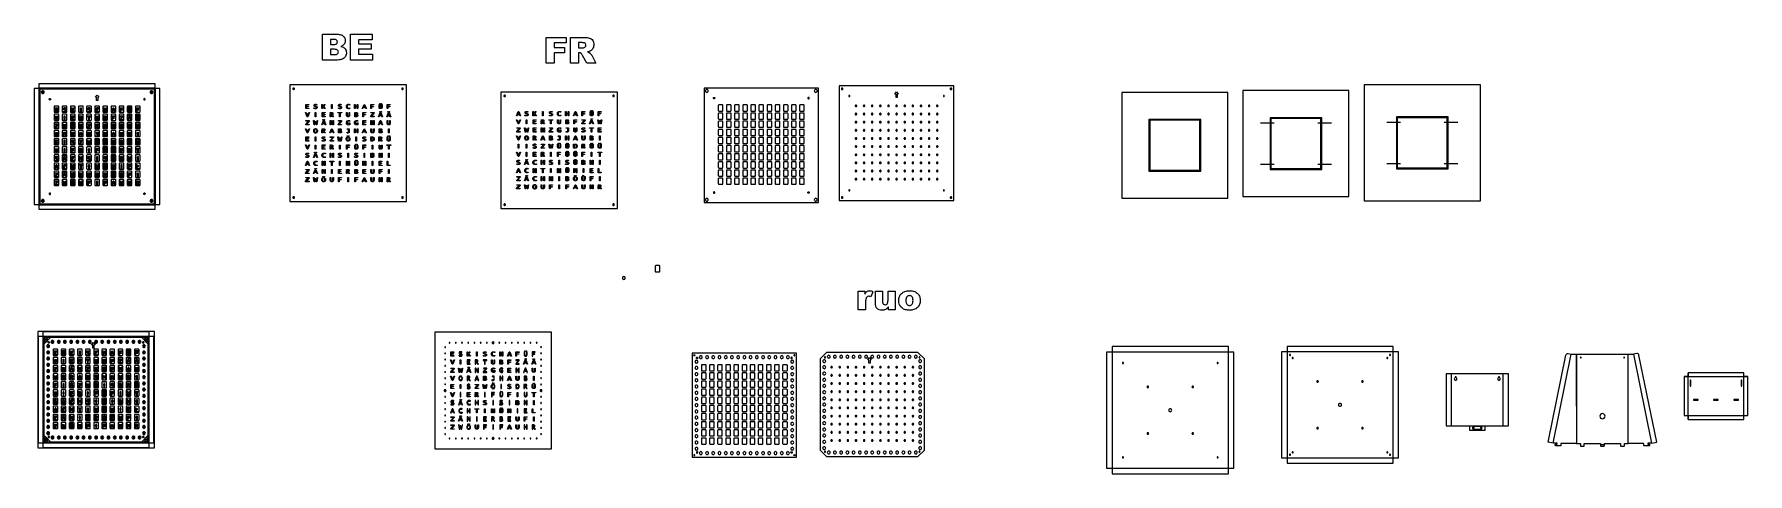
# Model space of a CAD drawing. Extents: x -337 to 6273, y 368 to 2065.
import ezdxf

# ---------------------------------------------------------------- set-up
doc = ezdxf.new("R2010")
doc.units = 0
doc.header["$LTSCALE"] = 100
doc.layers.add('EBENE_1', color=1, linetype='CONTINUOUS')

msp = doc.modelspace()

# ---------------------------------------------------------------- linework, layer by layer
at = {"layer": 'EBENE_1', "color": 1}
for points in [[(774.752321, 2065.479167), (832.596796, 2065.479167, -0.07796), (845.378174, 2063.68858, -0.110143), (854.80007, 2058.31682, -0.218589), (862.542226, 2040.581486, -0.087853), (861.160916, 2032.344787, -0.093059), (857.016987, 2025.370026, -0.075115), (852.480834, 2021.584214, -0.055413), (846.239361, 2018.685169, -0.068786), (855.593044, 2015.163682, -0.096249), (862.098842, 2009.783396, -0.093022), (865.910234, 2002.663682, -0.077871), (867.180698, 1993.923914, -0.134824), (863.565418, 1979.940285, -0.133211), (853.674559, 1970.117639, -0.062396), (848.797341, 1968.173573, -0.035215), (841.941953, 1966.843423, -0.007694), (833.261871, 1965.820231, -0.022346), (828.09475, 1965.479167), (774.752321, 1965.479167), (774.752321, 2065.479167)], [(1731.694877, 1953.19375), (1731.694877, 2053.19375), (1783.19556, 2053.19375, -0.02759), (1795.831985, 2052.579835, -0.049657), (1805.091876, 2050.738089, -0.167954), (1817.301972, 2041.631677, -0.083271), (1820.780825, 2034.256165, -0.06996), (1821.940444, 2025.431131, -0.060718), (1821.053144, 2017.680449, -0.072759), (1818.391245, 2011.072332, -0.126545), (1808.631482, 2001.283791, -0.04798), (1803.939186, 1999.100981, -0.031255), (1797.779248, 1997.327448, -0.026506), (1802.550682, 1995.483836, -0.049311), (1805.823032, 1993.640758, -0.045461), (1807.910717, 1991.712013, -0.018913), (1810.765265, 1988.383574, -0.016848), (1813.466332, 1984.816123, -0.035169), (1815.093581, 1982.170345), (1830.05777, 1953.19375), (1795.142396, 1953.19375), (1778.6253, 1983.753096, 0.034626), (1775.658042, 1988.647365, 0.077003), (1773.031849, 1991.461145, 0.156432), (1765.460225, 1993.780381), (1762.731712, 1993.780381), (1762.731712, 1953.19375), (1731.694877, 1953.19375)], [(805.925582, 2026.256793), (819.363508, 2026.256793, 0.059679), (825.494135, 2026.879235, 0.119648), (829.4249, 2028.746561, 0.120924), (831.548024, 2031.790558, 0.094103), (832.255732, 2035.943014, 0.099093), (831.548024, 2039.831145, 0.117826), (829.4249, 2042.764296, 0.117671), (825.545295, 2044.606043, 0.060135), (819.568147, 2045.219958), (805.925582, 2045.219958), (805.925582, 2026.256793)], [(805.925582, 1986.966206), (821.682744, 1986.966206, 0.060735), (828.486973, 1987.673914, 0.11681), (832.93786, 1989.797038, 0.114757), (835.393522, 1993.113887, 0.102647), (836.212076, 1997.402768, 0.234372), (832.971966, 2004.531008, 0.114876), (828.512553, 2006.551813, 0.057305), (821.614531, 2007.225415), (805.925582, 2007.225415), (805.925582, 1986.966206)], [(1762.731712, 2012.675333), (1775.760362, 2012.675333, 0.038002), (1778.864045, 2013.016397, 0.013555), (1783.945901, 2014.039589, 0.187349), (1788.959543, 2017.177379, 0.170217), (1790.903609, 2022.975469, 0.098494), (1790.136214, 2027.255824, 0.12183), (1787.834032, 2030.410667, 0.118876), (1783.417251, 2032.354733, 0.054185), (1776.306064, 2033.002755), (1762.731712, 2033.002755), (1762.731712, 2012.675333)], [(2782.846163, 1854.609894, 0.199589), (2781.967484, 1856.731214, 0.199589), (2779.846163, 1857.609894, 0.199589), (2777.724843, 1856.731214, 0.199589), (2776.846163, 1854.609894, 0.199589), (2777.724843, 1852.488573, 0.199589), (2779.846163, 1851.609894, 0.199589), (2781.967484, 1852.488573, 0.199589), (2782.846163, 1854.609894)], [(3202.846163, 1854.609894, 0.199589), (3201.967484, 1856.731214, 0.199589), (3199.846163, 1857.609894, 0.199589), (3197.724843, 1856.731214, 0.199589), (3196.846163, 1854.609894, 0.199589), (3197.724843, 1852.488573, 0.199589), (3199.846163, 1851.609894, 0.199589), (3201.967484, 1852.488573, 0.199589), (3202.846163, 1854.609894)], [(-301.455082, 1841.971422, 0.199589), (-302.333762, 1844.092743, 0.199589), (-304.455082, 1844.971422, 0.199589), (-306.576402, 1844.092743, 0.199589), (-307.455082, 1841.971422, 0.199589), (-306.576402, 1839.850102, 0.199589), (-304.455082, 1838.971422, 0.199589), (-302.333762, 1839.850102, 0.199589), (-301.455082, 1841.971422)], [(-278.755117, 1814.270969, 0.199589), (-278.169331, 1812.856755, 0.199589), (-276.755117, 1812.270969, 0.199589), (-275.340904, 1812.856755, 0.199589), (-274.755117, 1814.270969, 0.199589), (-275.340904, 1815.685183, 0.199589), (-276.755117, 1816.270969, 0.199589), (-278.169331, 1815.685183, 0.199589), (-278.755117, 1814.270969)], [(89.844953, 1814.270969, 0.199589), (89.259167, 1815.685183, 0.199589), (87.844953, 1816.270969, 0.199589), (86.43074, 1815.685183, 0.199589), (85.844953, 1814.270969, 0.199589), (86.43074, 1812.856755, 0.199589), (87.844953, 1812.270969, 0.199589), (89.259167, 1812.856755, 0.199589), (89.844953, 1814.270969)], [(118.544918, 1841.971422, 0.199589), (117.666238, 1844.092743, 0.199589), (115.544918, 1844.971422, 0.199589), (113.423598, 1844.092743, 0.199589), (112.544918, 1841.971422, 0.199589), (113.423598, 1839.850102, 0.199589), (115.544918, 1838.971422, 0.199589), (117.666238, 1839.850102, 0.199589), (118.544918, 1841.971422)], [(2805.546128, 1826.90944, 0.199589), (2806.131914, 1825.495227, 0.199589), (2807.546128, 1824.90944, 0.199589), (2808.960341, 1825.495227, 0.199589), (2809.546128, 1826.90944, 0.199589), (2808.960341, 1828.323654, 0.199589), (2807.546128, 1828.90944, 0.199589), (2806.131914, 1828.323654, 0.199589), (2805.546128, 1826.90944)], [(2836.046163, 1788.718598, 0.199589), (2835.167484, 1790.839918, 0.199589), (2833.046163, 1791.718598, 0.199589), (2830.924843, 1790.839918, 0.199589), (2830.046163, 1788.718598, 0.199589), (2830.924843, 1786.597278, 0.199589), (2833.046163, 1785.718598, 0.199589), (2835.167484, 1786.597278, 0.199589), (2836.046163, 1788.718598)], [(2867.406163, 1788.718598, 0.199589), (2866.527484, 1790.839918, 0.199589), (2864.406163, 1791.718598, 0.199589), (2862.284843, 1790.839918, 0.199589), (2861.406163, 1788.718598, 0.199589), (2862.284843, 1786.597278, 0.199589), (2864.406163, 1785.718598, 0.199589), (2866.527484, 1786.597278, 0.199589), (2867.406163, 1788.718598)], [(2898.766163, 1788.718598, 0.199589), (2897.887484, 1790.839918, 0.199589), (2895.766163, 1791.718598, 0.199589), (2893.644843, 1790.839918, 0.199589), (2892.766163, 1788.718598, 0.199589), (2893.644843, 1786.597278, 0.199589), (2895.766163, 1785.718598, 0.199589), (2897.887484, 1786.597278, 0.199589), (2898.766163, 1788.718598)], [(2930.126163, 1788.718598, 0.199589), (2929.247484, 1790.839918, 0.199589), (2927.126163, 1791.718598, 0.199589), (2925.004843, 1790.839918, 0.199589), (2924.126163, 1788.718598, 0.199589), (2925.004843, 1786.597278, 0.199589), (2927.126163, 1785.718598, 0.199589), (2929.247484, 1786.597278, 0.199589), (2930.126163, 1788.718598)], [(2961.486163, 1788.718598, 0.199589), (2960.607484, 1790.839918, 0.199589), (2958.486163, 1791.718598, 0.199589), (2956.364843, 1790.839918, 0.199589), (2955.486163, 1788.718598, 0.199589), (2956.364843, 1786.597278, 0.199589), (2958.486163, 1785.718598, 0.199589), (2960.607484, 1786.597278, 0.199589), (2961.486163, 1788.718598)], [(2992.846163, 1788.718598, 0.199589), (2991.967484, 1790.839918, 0.199589), (2989.846163, 1791.718598, 0.199589), (2987.724843, 1790.839918, 0.199589), (2986.846163, 1788.718598, 0.199589), (2987.724843, 1786.597278, 0.199589), (2989.846163, 1785.718598, 0.199589), (2991.967484, 1786.597278, 0.199589), (2992.846163, 1788.718598)], [(3024.206163, 1788.718598, 0.199589), (3023.327484, 1790.839918, 0.199589), (3021.206163, 1791.718598, 0.199589), (3019.084843, 1790.839918, 0.199589), (3018.206163, 1788.718598, 0.199589), (3019.084843, 1786.597278, 0.199589), (3021.206163, 1785.718598, 0.199589), (3023.327484, 1786.597278, 0.199589), (3024.206163, 1788.718598)], [(3055.566163, 1788.718598, 0.199589), (3054.687484, 1790.839918, 0.199589), (3052.566163, 1791.718598, 0.199589), (3050.444843, 1790.839918, 0.199589), (3049.566163, 1788.718598, 0.199589), (3050.444843, 1786.597278, 0.199589), (3052.566163, 1785.718598, 0.199589), (3054.687484, 1786.597278, 0.199589), (3055.566163, 1788.718598)], [(3086.926163, 1788.718598, 0.199589), (3086.047484, 1790.839918, 0.199589), (3083.926163, 1791.718598, 0.199589), (3081.804843, 1790.839918, 0.199589), (3080.926163, 1788.718598, 0.199589), (3081.804843, 1786.597278, 0.199589), (3083.926163, 1785.718598, 0.199589), (3086.047484, 1786.597278, 0.199589), (3086.926163, 1788.718598)], [(3118.286163, 1788.718598, 0.199589), (3117.407484, 1790.839918, 0.199589), (3115.286163, 1791.718598, 0.199589), (3113.164843, 1790.839918, 0.199589), (3112.286163, 1788.718598, 0.199589), (3113.164843, 1786.597278, 0.199589), (3115.286163, 1785.718598, 0.199589), (3117.407484, 1786.597278, 0.199589), (3118.286163, 1788.718598)], [(3149.646163, 1788.718598, 0.199589), (3148.767484, 1790.839918, 0.199589), (3146.646163, 1791.718598, 0.199589), (3144.524843, 1790.839918, 0.199589), (3143.646163, 1788.718598, 0.199589), (3144.524843, 1786.597278, 0.199589), (3146.646163, 1785.718598, 0.199589), (3148.767484, 1786.597278, 0.199589), (3149.646163, 1788.718598)], [(3174.146199, 1826.90944, 0.199589), (3173.560412, 1828.323654, 0.199589), (3172.146199, 1828.90944, 0.199589), (3170.731985, 1828.323654, 0.199589), (3170.146199, 1826.90944, 0.199589), (3170.731985, 1825.495227, 0.199589), (3172.146199, 1824.90944, 0.199589), (3173.560412, 1825.495227, 0.199589), (3174.146199, 1826.90944)], [(-248.255082, 1776.080127, 0.199589), (-249.133762, 1778.201447, 0.199589), (-251.255082, 1779.080127, 0.199589), (-253.376402, 1778.201447, 0.199589), (-254.255082, 1776.080127, 0.199589), (-253.376402, 1773.958806, 0.199589), (-251.255082, 1773.080127, 0.199589), (-249.133762, 1773.958806, 0.199589), (-248.255082, 1776.080127)], [(-248.255082, 1744.654127, 0.199589), (-249.133762, 1746.775447, 0.199589), (-251.255082, 1747.654127, 0.199589), (-253.376402, 1746.775447, 0.199589), (-254.255082, 1744.654127, 0.199589), (-253.376402, 1742.532806, 0.199589), (-251.255082, 1741.654127, 0.199589), (-249.133762, 1742.532806, 0.199589), (-248.255082, 1744.654127)], [(-216.895082, 1776.080127, 0.199589), (-217.773762, 1778.201447, 0.199589), (-219.895082, 1779.080127, 0.199589), (-222.016402, 1778.201447, 0.199589), (-222.895082, 1776.080127, 0.199589), (-222.016402, 1773.958806, 0.199589), (-219.895082, 1773.080127, 0.199589), (-217.773762, 1773.958806, 0.199589), (-216.895082, 1776.080127)], [(-216.895082, 1744.654127, 0.199589), (-217.773762, 1746.775447, 0.199589), (-219.895082, 1747.654127, 0.199589), (-222.016402, 1746.775447, 0.199589), (-222.895082, 1744.654127, 0.199589), (-222.016402, 1742.532806, 0.199589), (-219.895082, 1741.654127, 0.199589), (-217.773762, 1742.532806, 0.199589), (-216.895082, 1744.654127)], [(-185.535082, 1776.080127, 0.199589), (-186.413762, 1778.201447, 0.199589), (-188.535082, 1779.080127, 0.199589), (-190.656402, 1778.201447, 0.199589), (-191.535082, 1776.080127, 0.199589), (-190.656402, 1773.958806, 0.199589), (-188.535082, 1773.080127, 0.199589), (-186.413762, 1773.958806, 0.199589), (-185.535082, 1776.080127)], [(-185.535082, 1744.654127, 0.199589), (-186.413762, 1746.775447, 0.199589), (-188.535082, 1747.654127, 0.199589), (-190.656402, 1746.775447, 0.199589), (-191.535082, 1744.654127, 0.199589), (-190.656402, 1742.532806, 0.199589), (-188.535082, 1741.654127, 0.199589), (-186.413762, 1742.532806, 0.199589), (-185.535082, 1744.654127)], [(-154.175082, 1776.080127, 0.199589), (-155.053762, 1778.201447, 0.199589), (-157.175082, 1779.080127, 0.199589), (-159.296402, 1778.201447, 0.199589), (-160.175082, 1776.080127, 0.199589), (-159.296402, 1773.958806, 0.199589), (-157.175082, 1773.080127, 0.199589), (-155.053762, 1773.958806, 0.199589), (-154.175082, 1776.080127)], [(-154.175082, 1744.654127, 0.199589), (-155.053762, 1746.775447, 0.199589), (-157.175082, 1747.654127, 0.199589), (-159.296402, 1746.775447, 0.199589), (-160.175082, 1744.654127, 0.199589), (-159.296402, 1742.532806, 0.199589), (-157.175082, 1741.654127, 0.199589), (-155.053762, 1742.532806, 0.199589), (-154.175082, 1744.654127)], [(-122.815082, 1776.080127, 0.199589), (-123.693762, 1778.201447, 0.199589), (-125.815082, 1779.080127, 0.199589), (-127.936402, 1778.201447, 0.199589), (-128.815082, 1776.080127, 0.199589), (-127.936402, 1773.958806, 0.199589), (-125.815082, 1773.080127, 0.199589), (-123.693762, 1773.958806, 0.199589), (-122.815082, 1776.080127)], [(-122.815082, 1744.654127, 0.199589), (-123.693762, 1746.775447, 0.199589), (-125.815082, 1747.654127, 0.199589), (-127.936402, 1746.775447, 0.199589), (-128.815082, 1744.654127, 0.199589), (-127.936402, 1742.532806, 0.199589), (-125.815082, 1741.654127, 0.199589), (-123.693762, 1742.532806, 0.199589), (-122.815082, 1744.654127)], [(-91.455082, 1776.080127, 0.199589), (-92.333762, 1778.201447, 0.199589), (-94.455082, 1779.080127, 0.199589), (-96.576402, 1778.201447, 0.199589), (-97.455082, 1776.080127, 0.199589), (-96.576402, 1773.958806, 0.199589), (-94.455082, 1773.080127, 0.199589), (-92.333762, 1773.958806, 0.199589), (-91.455082, 1776.080127)], [(-91.455082, 1744.654127, 0.199589), (-92.333762, 1746.775447, 0.199589), (-94.455082, 1747.654127, 0.199589), (-96.576402, 1746.775447, 0.199589), (-97.455082, 1744.654127, 0.199589), (-96.576402, 1742.532806, 0.199589), (-94.455082, 1741.654127, 0.199589), (-92.333762, 1742.532806, 0.199589), (-91.455082, 1744.654127)], [(-60.095082, 1776.080127, 0.199589), (-60.973762, 1778.201447, 0.199589), (-63.095082, 1779.080127, 0.199589), (-65.216402, 1778.201447, 0.199589), (-66.095082, 1776.080127, 0.199589), (-65.216402, 1773.958806, 0.199589), (-63.095082, 1773.080127, 0.199589), (-60.973762, 1773.958806, 0.199589), (-60.095082, 1776.080127)], [(-60.095082, 1744.654127, 0.199589), (-60.973762, 1746.775447, 0.199589), (-63.095082, 1747.654127, 0.199589), (-65.216402, 1746.775447, 0.199589), (-66.095082, 1744.654127, 0.199589), (-65.216402, 1742.532806, 0.199589), (-63.095082, 1741.654127, 0.199589), (-60.973762, 1742.532806, 0.199589), (-60.095082, 1744.654127)], [(-28.735082, 1776.080127, 0.199589), (-29.613762, 1778.201447, 0.199589), (-31.735082, 1779.080127, 0.199589), (-33.856402, 1778.201447, 0.199589), (-34.735082, 1776.080127, 0.199589), (-33.856402, 1773.958806, 0.199589), (-31.735082, 1773.080127, 0.199589), (-29.613762, 1773.958806, 0.199589), (-28.735082, 1776.080127)], [(-28.735082, 1744.654127, 0.199589), (-29.613762, 1746.775447, 0.199589), (-31.735082, 1747.654127, 0.199589), (-33.856402, 1746.775447, 0.199589), (-34.735082, 1744.654127, 0.199589), (-33.856402, 1742.532806, 0.199589), (-31.735082, 1741.654127, 0.199589), (-29.613762, 1742.532806, 0.199589), (-28.735082, 1744.654127)], [(2.624918, 1776.080127, 0.199589), (1.746238, 1778.201447, 0.199589), (-0.375082, 1779.080127, 0.199589), (-2.496402, 1778.201447, 0.199589), (-3.375082, 1776.080127, 0.199589), (-2.496402, 1773.958806, 0.199589), (-0.375082, 1773.080127, 0.199589), (1.746238, 1773.958806, 0.199589), (2.624918, 1776.080127)], [(2.624918, 1744.654127, 0.199589), (1.746238, 1746.775447, 0.199589), (-0.375082, 1747.654127, 0.199589), (-2.496402, 1746.775447, 0.199589), (-3.375082, 1744.654127, 0.199589), (-2.496402, 1742.532806, 0.199589), (-0.375082, 1741.654127, 0.199589), (1.746238, 1742.532806, 0.199589), (2.624918, 1744.654127)], [(33.984918, 1776.080127, 0.199589), (33.106238, 1778.201447, 0.199589), (30.984918, 1779.080127, 0.199589), (28.863598, 1778.201447, 0.199589), (27.984918, 1776.080127, 0.199589), (28.863598, 1773.958806, 0.199589), (30.984918, 1773.080127, 0.199589), (33.106238, 1773.958806, 0.199589), (33.984918, 1776.080127)], [(33.984918, 1744.654127, 0.199589), (33.106238, 1746.775447, 0.199589), (30.984918, 1747.654127, 0.199589), (28.863598, 1746.775447, 0.199589), (27.984918, 1744.654127, 0.199589), (28.863598, 1742.532806, 0.199589), (30.984918, 1741.654127, 0.199589), (33.106238, 1742.532806, 0.199589), (33.984918, 1744.654127)], [(65.344918, 1776.080127, 0.199589), (64.466238, 1778.201447, 0.199589), (62.344918, 1779.080127, 0.199589), (60.223598, 1778.201447, 0.199589), (59.344918, 1776.080127, 0.199589), (60.223598, 1773.958806, 0.199589), (62.344918, 1773.080127, 0.199589), (64.466238, 1773.958806, 0.199589), (65.344918, 1776.080127)], [(65.344918, 1744.654127, 0.199589), (64.466238, 1746.775447, 0.199589), (62.344918, 1747.654127, 0.199589), (60.223598, 1746.775447, 0.199589), (59.344918, 1744.654127, 0.199589), (60.223598, 1742.532806, 0.199589), (62.344918, 1741.654127, 0.199589), (64.466238, 1742.532806, 0.199589), (65.344918, 1744.654127)], [(2836.046163, 1757.292598, 0.199589), (2835.167484, 1759.413918, 0.199589), (2833.046163, 1760.292598, 0.199589), (2830.924843, 1759.413918, 0.199589), (2830.046163, 1757.292598, 0.199589), (2830.924843, 1755.171278, 0.199589), (2833.046163, 1754.292598, 0.199589), (2835.167484, 1755.171278, 0.199589), (2836.046163, 1757.292598)], [(2836.046163, 1725.866598, 0.199589), (2835.167484, 1727.987918, 0.199589), (2833.046163, 1728.866598, 0.199589), (2830.924843, 1727.987918, 0.199589), (2830.046163, 1725.866598, 0.199589), (2830.924843, 1723.745278, 0.199589), (2833.046163, 1722.866598, 0.199589), (2835.167484, 1723.745278, 0.199589), (2836.046163, 1725.866598)], [(2867.406163, 1757.292598, 0.199589), (2866.527484, 1759.413918, 0.199589), (2864.406163, 1760.292598, 0.199589), (2862.284843, 1759.413918, 0.199589), (2861.406163, 1757.292598, 0.199589), (2862.284843, 1755.171278, 0.199589), (2864.406163, 1754.292598, 0.199589), (2866.527484, 1755.171278, 0.199589), (2867.406163, 1757.292598)], [(2867.406163, 1725.866598, 0.199589), (2866.527484, 1727.987918, 0.199589), (2864.406163, 1728.866598, 0.199589), (2862.284843, 1727.987918, 0.199589), (2861.406163, 1725.866598, 0.199589), (2862.284843, 1723.745278, 0.199589), (2864.406163, 1722.866598, 0.199589), (2866.527484, 1723.745278, 0.199589), (2867.406163, 1725.866598)], [(2898.766163, 1757.292598, 0.199589), (2897.887484, 1759.413918, 0.199589), (2895.766163, 1760.292598, 0.199589), (2893.644843, 1759.413918, 0.199589), (2892.766163, 1757.292598, 0.199589), (2893.644843, 1755.171278, 0.199589), (2895.766163, 1754.292598, 0.199589), (2897.887484, 1755.171278, 0.199589), (2898.766163, 1757.292598)], [(2898.766163, 1725.866598, 0.199589), (2897.887484, 1727.987918, 0.199589), (2895.766163, 1728.866598, 0.199589), (2893.644843, 1727.987918, 0.199589), (2892.766163, 1725.866598, 0.199589), (2893.644843, 1723.745278, 0.199589), (2895.766163, 1722.866598, 0.199589), (2897.887484, 1723.745278, 0.199589), (2898.766163, 1725.866598)], [(2930.126163, 1757.292598, 0.199589), (2929.247484, 1759.413918, 0.199589), (2927.126163, 1760.292598, 0.199589), (2925.004843, 1759.413918, 0.199589), (2924.126163, 1757.292598, 0.199589), (2925.004843, 1755.171278, 0.199589), (2927.126163, 1754.292598, 0.199589), (2929.247484, 1755.171278, 0.199589), (2930.126163, 1757.292598)], [(2930.126163, 1725.866598, 0.199589), (2929.247484, 1727.987918, 0.199589), (2927.126163, 1728.866598, 0.199589), (2925.004843, 1727.987918, 0.199589), (2924.126163, 1725.866598, 0.199589), (2925.004843, 1723.745278, 0.199589), (2927.126163, 1722.866598, 0.199589), (2929.247484, 1723.745278, 0.199589), (2930.126163, 1725.866598)], [(2961.486163, 1757.292598, 0.199589), (2960.607484, 1759.413918, 0.199589), (2958.486163, 1760.292598, 0.199589), (2956.364843, 1759.413918, 0.199589), (2955.486163, 1757.292598, 0.199589), (2956.364843, 1755.171278, 0.199589), (2958.486163, 1754.292598, 0.199589), (2960.607484, 1755.171278, 0.199589), (2961.486163, 1757.292598)], [(2961.486163, 1725.866598, 0.199589), (2960.607484, 1727.987918, 0.199589), (2958.486163, 1728.866598, 0.199589), (2956.364843, 1727.987918, 0.199589), (2955.486163, 1725.866598, 0.199589), (2956.364843, 1723.745278, 0.199589), (2958.486163, 1722.866598, 0.199589), (2960.607484, 1723.745278, 0.199589), (2961.486163, 1725.866598)], [(2992.846163, 1757.292598, 0.199589), (2991.967484, 1759.413918, 0.199589), (2989.846163, 1760.292598, 0.199589), (2987.724843, 1759.413918, 0.199589), (2986.846163, 1757.292598, 0.199589), (2987.724843, 1755.171278, 0.199589), (2989.846163, 1754.292598, 0.199589), (2991.967484, 1755.171278, 0.199589), (2992.846163, 1757.292598)], [(2992.846163, 1725.866598, 0.199589), (2991.967484, 1727.987918, 0.199589), (2989.846163, 1728.866598, 0.199589), (2987.724843, 1727.987918, 0.199589), (2986.846163, 1725.866598, 0.199589), (2987.724843, 1723.745278, 0.199589), (2989.846163, 1722.866598, 0.199589), (2991.967484, 1723.745278, 0.199589), (2992.846163, 1725.866598)], [(3024.206163, 1757.292598, 0.199589), (3023.327484, 1759.413918, 0.199589), (3021.206163, 1760.292598, 0.199589), (3019.084843, 1759.413918, 0.199589), (3018.206163, 1757.292598, 0.199589), (3019.084843, 1755.171278, 0.199589), (3021.206163, 1754.292598, 0.199589), (3023.327484, 1755.171278, 0.199589), (3024.206163, 1757.292598)], [(3024.206163, 1725.866598, 0.199589), (3023.327484, 1727.987918, 0.199589), (3021.206163, 1728.866598, 0.199589), (3019.084843, 1727.987918, 0.199589), (3018.206163, 1725.866598, 0.199589), (3019.084843, 1723.745278, 0.199589), (3021.206163, 1722.866598, 0.199589), (3023.327484, 1723.745278, 0.199589), (3024.206163, 1725.866598)], [(3055.566163, 1757.292598, 0.199589), (3054.687484, 1759.413918, 0.199589), (3052.566163, 1760.292598, 0.199589), (3050.444843, 1759.413918, 0.199589), (3049.566163, 1757.292598, 0.199589), (3050.444843, 1755.171278, 0.199589), (3052.566163, 1754.292598, 0.199589), (3054.687484, 1755.171278, 0.199589), (3055.566163, 1757.292598)], [(3055.566163, 1725.866598, 0.199589), (3054.687484, 1727.987918, 0.199589), (3052.566163, 1728.866598, 0.199589), (3050.444843, 1727.987918, 0.199589), (3049.566163, 1725.866598, 0.199589), (3050.444843, 1723.745278, 0.199589), (3052.566163, 1722.866598, 0.199589), (3054.687484, 1723.745278, 0.199589), (3055.566163, 1725.866598)], [(3086.926163, 1757.292598, 0.199589), (3086.047484, 1759.413918, 0.199589), (3083.926163, 1760.292598, 0.199589), (3081.804843, 1759.413918, 0.199589), (3080.926163, 1757.292598, 0.199589), (3081.804843, 1755.171278, 0.199589), (3083.926163, 1754.292598, 0.199589), (3086.047484, 1755.171278, 0.199589), (3086.926163, 1757.292598)], [(3086.926163, 1725.866598, 0.199589), (3086.047484, 1727.987918, 0.199589), (3083.926163, 1728.866598, 0.199589), (3081.804843, 1727.987918, 0.199589), (3080.926163, 1725.866598, 0.199589), (3081.804843, 1723.745278, 0.199589), (3083.926163, 1722.866598, 0.199589), (3086.047484, 1723.745278, 0.199589), (3086.926163, 1725.866598)], [(3118.286163, 1757.292598, 0.199589), (3117.407484, 1759.413918, 0.199589), (3115.286163, 1760.292598, 0.199589), (3113.164843, 1759.413918, 0.199589), (3112.286163, 1757.292598, 0.199589), (3113.164843, 1755.171278, 0.199589), (3115.286163, 1754.292598, 0.199589), (3117.407484, 1755.171278, 0.199589), (3118.286163, 1757.292598)], [(3118.286163, 1725.866598, 0.199589), (3117.407484, 1727.987918, 0.199589), (3115.286163, 1728.866598, 0.199589), (3113.164843, 1727.987918, 0.199589), (3112.286163, 1725.866598, 0.199589), (3113.164843, 1723.745278, 0.199589), (3115.286163, 1722.866598, 0.199589), (3117.407484, 1723.745278, 0.199589), (3118.286163, 1725.866598)], [(3149.646163, 1757.292598, 0.199589), (3148.767484, 1759.413918, 0.199589), (3146.646163, 1760.292598, 0.199589), (3144.524843, 1759.413918, 0.199589), (3143.646163, 1757.292598, 0.199589), (3144.524843, 1755.171278, 0.199589), (3146.646163, 1754.292598, 0.199589), (3148.767484, 1755.171278, 0.199589), (3149.646163, 1757.292598)], [(3149.646163, 1725.866598, 0.199589), (3148.767484, 1727.987918, 0.199589), (3146.646163, 1728.866598, 0.199589), (3144.524843, 1727.987918, 0.199589), (3143.646163, 1725.866598, 0.199589), (3144.524843, 1723.745278, 0.199589), (3146.646163, 1722.866598, 0.199589), (3148.767484, 1723.745278, 0.199589), (3149.646163, 1725.866598)], [(-248.255082, 1713.228127, 0.199589), (-249.133762, 1715.349447, 0.199589), (-251.255082, 1716.228127, 0.199589), (-253.376402, 1715.349447, 0.199589), (-254.255082, 1713.228127, 0.199589), (-253.376402, 1711.106806, 0.199589), (-251.255082, 1710.228127, 0.199589), (-249.133762, 1711.106806, 0.199589), (-248.255082, 1713.228127)], [(-248.255082, 1681.802127, 0.199589), (-249.133762, 1683.923447, 0.199589), (-251.255082, 1684.802127, 0.199589), (-253.376402, 1683.923447, 0.199589), (-254.255082, 1681.802127, 0.199589), (-253.376402, 1679.680806, 0.199589), (-251.255082, 1678.802127, 0.199589), (-249.133762, 1679.680806, 0.199589), (-248.255082, 1681.802127)], [(-248.255082, 1650.376127, 0.199589), (-249.133762, 1652.497447, 0.199589), (-251.255082, 1653.376127, 0.199589), (-253.376402, 1652.497447, 0.199589), (-254.255082, 1650.376127, 0.199589), (-253.376402, 1648.254806, 0.199589), (-251.255082, 1647.376127, 0.199589), (-249.133762, 1648.254806, 0.199589), (-248.255082, 1650.376127)], [(-216.895082, 1713.228127, 0.199589), (-217.773762, 1715.349447, 0.199589), (-219.895082, 1716.228127, 0.199589), (-222.016402, 1715.349447, 0.199589), (-222.895082, 1713.228127, 0.199589), (-222.016402, 1711.106806, 0.199589), (-219.895082, 1710.228127, 0.199589), (-217.773762, 1711.106806, 0.199589), (-216.895082, 1713.228127)], [(-216.895082, 1681.802127, 0.199589), (-217.773762, 1683.923447, 0.199589), (-219.895082, 1684.802127, 0.199589), (-222.016402, 1683.923447, 0.199589), (-222.895082, 1681.802127, 0.199589), (-222.016402, 1679.680806, 0.199589), (-219.895082, 1678.802127, 0.199589), (-217.773762, 1679.680806, 0.199589), (-216.895082, 1681.802127)], [(-216.895082, 1650.376127, 0.199589), (-217.773762, 1652.497447, 0.199589), (-219.895082, 1653.376127, 0.199589), (-222.016402, 1652.497447, 0.199589), (-222.895082, 1650.376127, 0.199589), (-222.016402, 1648.254806, 0.199589), (-219.895082, 1647.376127, 0.199589), (-217.773762, 1648.254806, 0.199589), (-216.895082, 1650.376127)], [(-185.535082, 1713.228127, 0.199589), (-186.413762, 1715.349447, 0.199589), (-188.535082, 1716.228127, 0.199589), (-190.656402, 1715.349447, 0.199589), (-191.535082, 1713.228127, 0.199589), (-190.656402, 1711.106806, 0.199589), (-188.535082, 1710.228127, 0.199589), (-186.413762, 1711.106806, 0.199589), (-185.535082, 1713.228127)], [(-185.535082, 1681.802127, 0.199589), (-186.413762, 1683.923447, 0.199589), (-188.535082, 1684.802127, 0.199589), (-190.656402, 1683.923447, 0.199589), (-191.535082, 1681.802127, 0.199589), (-190.656402, 1679.680806, 0.199589), (-188.535082, 1678.802127, 0.199589), (-186.413762, 1679.680806, 0.199589), (-185.535082, 1681.802127)], [(-185.535082, 1650.376127, 0.199589), (-186.413762, 1652.497447, 0.199589), (-188.535082, 1653.376127, 0.199589), (-190.656402, 1652.497447, 0.199589), (-191.535082, 1650.376127, 0.199589), (-190.656402, 1648.254806, 0.199589), (-188.535082, 1647.376127, 0.199589), (-186.413762, 1648.254806, 0.199589), (-185.535082, 1650.376127)], [(-154.175082, 1713.228127, 0.199589), (-155.053762, 1715.349447, 0.199589), (-157.175082, 1716.228127, 0.199589), (-159.296402, 1715.349447, 0.199589), (-160.175082, 1713.228127, 0.199589), (-159.296402, 1711.106806, 0.199589), (-157.175082, 1710.228127, 0.199589), (-155.053762, 1711.106806, 0.199589), (-154.175082, 1713.228127)], [(-154.175082, 1681.802127, 0.199589), (-155.053762, 1683.923447, 0.199589), (-157.175082, 1684.802127, 0.199589), (-159.296402, 1683.923447, 0.199589), (-160.175082, 1681.802127, 0.199589), (-159.296402, 1679.680806, 0.199589), (-157.175082, 1678.802127, 0.199589), (-155.053762, 1679.680806, 0.199589), (-154.175082, 1681.802127)], [(-154.175082, 1650.376127, 0.199589), (-155.053762, 1652.497447, 0.199589), (-157.175082, 1653.376127, 0.199589), (-159.296402, 1652.497447, 0.199589), (-160.175082, 1650.376127, 0.199589), (-159.296402, 1648.254806, 0.199589), (-157.175082, 1647.376127, 0.199589), (-155.053762, 1648.254806, 0.199589), (-154.175082, 1650.376127)], [(-122.815082, 1713.228127, 0.199589), (-123.693762, 1715.349447, 0.199589), (-125.815082, 1716.228127, 0.199589), (-127.936402, 1715.349447, 0.199589), (-128.815082, 1713.228127, 0.199589), (-127.936402, 1711.106806, 0.199589), (-125.815082, 1710.228127, 0.199589), (-123.693762, 1711.106806, 0.199589), (-122.815082, 1713.228127)], [(-122.815082, 1681.802127, 0.199589), (-123.693762, 1683.923447, 0.199589), (-125.815082, 1684.802127, 0.199589), (-127.936402, 1683.923447, 0.199589), (-128.815082, 1681.802127, 0.199589), (-127.936402, 1679.680806, 0.199589), (-125.815082, 1678.802127, 0.199589), (-123.693762, 1679.680806, 0.199589), (-122.815082, 1681.802127)], [(-122.815082, 1650.376127, 0.199589), (-123.693762, 1652.497447, 0.199589), (-125.815082, 1653.376127, 0.199589), (-127.936402, 1652.497447, 0.199589), (-128.815082, 1650.376127, 0.199589), (-127.936402, 1648.254806, 0.199589), (-125.815082, 1647.376127, 0.199589), (-123.693762, 1648.254806, 0.199589), (-122.815082, 1650.376127)], [(-91.455082, 1713.228127, 0.199589), (-92.333762, 1715.349447, 0.199589), (-94.455082, 1716.228127, 0.199589), (-96.576402, 1715.349447, 0.199589), (-97.455082, 1713.228127, 0.199589), (-96.576402, 1711.106806, 0.199589), (-94.455082, 1710.228127, 0.199589), (-92.333762, 1711.106806, 0.199589), (-91.455082, 1713.228127)], [(-91.455082, 1681.802127, 0.199589), (-92.333762, 1683.923447, 0.199589), (-94.455082, 1684.802127, 0.199589), (-96.576402, 1683.923447, 0.199589), (-97.455082, 1681.802127, 0.199589), (-96.576402, 1679.680806, 0.199589), (-94.455082, 1678.802127, 0.199589), (-92.333762, 1679.680806, 0.199589), (-91.455082, 1681.802127)], [(-91.455082, 1650.376127, 0.199589), (-92.333762, 1652.497447, 0.199589), (-94.455082, 1653.376127, 0.199589), (-96.576402, 1652.497447, 0.199589), (-97.455082, 1650.376127, 0.199589), (-96.576402, 1648.254806, 0.199589), (-94.455082, 1647.376127, 0.199589), (-92.333762, 1648.254806, 0.199589), (-91.455082, 1650.376127)], [(-60.095082, 1713.228127, 0.199589), (-60.973762, 1715.349447, 0.199589), (-63.095082, 1716.228127, 0.199589), (-65.216402, 1715.349447, 0.199589), (-66.095082, 1713.228127, 0.199589), (-65.216402, 1711.106806, 0.199589), (-63.095082, 1710.228127, 0.199589), (-60.973762, 1711.106806, 0.199589), (-60.095082, 1713.228127)], [(-60.095082, 1681.802127, 0.199589), (-60.973762, 1683.923447, 0.199589), (-63.095082, 1684.802127, 0.199589), (-65.216402, 1683.923447, 0.199589), (-66.095082, 1681.802127, 0.199589), (-65.216402, 1679.680806, 0.199589), (-63.095082, 1678.802127, 0.199589), (-60.973762, 1679.680806, 0.199589), (-60.095082, 1681.802127)], [(-60.095082, 1650.376127, 0.199589), (-60.973762, 1652.497447, 0.199589), (-63.095082, 1653.376127, 0.199589), (-65.216402, 1652.497447, 0.199589), (-66.095082, 1650.376127, 0.199589), (-65.216402, 1648.254806, 0.199589), (-63.095082, 1647.376127, 0.199589), (-60.973762, 1648.254806, 0.199589), (-60.095082, 1650.376127)], [(-28.735082, 1713.228127, 0.199589), (-29.613762, 1715.349447, 0.199589), (-31.735082, 1716.228127, 0.199589), (-33.856402, 1715.349447, 0.199589), (-34.735082, 1713.228127, 0.199589), (-33.856402, 1711.106806, 0.199589), (-31.735082, 1710.228127, 0.199589), (-29.613762, 1711.106806, 0.199589), (-28.735082, 1713.228127)], [(-28.735082, 1681.802127, 0.199589), (-29.613762, 1683.923447, 0.199589), (-31.735082, 1684.802127, 0.199589), (-33.856402, 1683.923447, 0.199589), (-34.735082, 1681.802127, 0.199589), (-33.856402, 1679.680806, 0.199589), (-31.735082, 1678.802127, 0.199589), (-29.613762, 1679.680806, 0.199589), (-28.735082, 1681.802127)], [(-28.735082, 1650.376127, 0.199589), (-29.613762, 1652.497447, 0.199589), (-31.735082, 1653.376127, 0.199589), (-33.856402, 1652.497447, 0.199589), (-34.735082, 1650.376127, 0.199589), (-33.856402, 1648.254806, 0.199589), (-31.735082, 1647.376127, 0.199589), (-29.613762, 1648.254806, 0.199589), (-28.735082, 1650.376127)], [(2.624918, 1713.228127, 0.199589), (1.746238, 1715.349447, 0.199589), (-0.375082, 1716.228127, 0.199589), (-2.496402, 1715.349447, 0.199589), (-3.375082, 1713.228127, 0.199589), (-2.496402, 1711.106806, 0.199589), (-0.375082, 1710.228127, 0.199589), (1.746238, 1711.106806, 0.199589), (2.624918, 1713.228127)], [(2.624918, 1681.802127, 0.199589), (1.746238, 1683.923447, 0.199589), (-0.375082, 1684.802127, 0.199589), (-2.496402, 1683.923447, 0.199589), (-3.375082, 1681.802127, 0.199589), (-2.496402, 1679.680806, 0.199589), (-0.375082, 1678.802127, 0.199589), (1.746238, 1679.680806, 0.199589), (2.624918, 1681.802127)], [(2.624918, 1650.376127, 0.199589), (1.746238, 1652.497447, 0.199589), (-0.375082, 1653.376127, 0.199589), (-2.496402, 1652.497447, 0.199589), (-3.375082, 1650.376127, 0.199589), (-2.496402, 1648.254806, 0.199589), (-0.375082, 1647.376127, 0.199589), (1.746238, 1648.254806, 0.199589), (2.624918, 1650.376127)], [(33.984918, 1713.228127, 0.199589), (33.106238, 1715.349447, 0.199589), (30.984918, 1716.228127, 0.199589), (28.863598, 1715.349447, 0.199589), (27.984918, 1713.228127, 0.199589), (28.863598, 1711.106806, 0.199589), (30.984918, 1710.228127, 0.199589), (33.106238, 1711.106806, 0.199589), (33.984918, 1713.228127)], [(33.984918, 1681.802127, 0.199589), (33.106238, 1683.923447, 0.199589), (30.984918, 1684.802127, 0.199589), (28.863598, 1683.923447, 0.199589), (27.984918, 1681.802127, 0.199589), (28.863598, 1679.680806, 0.199589), (30.984918, 1678.802127, 0.199589), (33.106238, 1679.680806, 0.199589), (33.984918, 1681.802127)], [(33.984918, 1650.376127, 0.199589), (33.106238, 1652.497447, 0.199589), (30.984918, 1653.376127, 0.199589), (28.863598, 1652.497447, 0.199589), (27.984918, 1650.376127, 0.199589), (28.863598, 1648.254806, 0.199589), (30.984918, 1647.376127, 0.199589), (33.106238, 1648.254806, 0.199589), (33.984918, 1650.376127)], [(65.344918, 1713.228127, 0.199589), (64.466238, 1715.349447, 0.199589), (62.344918, 1716.228127, 0.199589), (60.223598, 1715.349447, 0.199589), (59.344918, 1713.228127, 0.199589), (60.223598, 1711.106806, 0.199589), (62.344918, 1710.228127, 0.199589), (64.466238, 1711.106806, 0.199589), (65.344918, 1713.228127)], [(65.344918, 1681.802127, 0.199589), (64.466238, 1683.923447, 0.199589), (62.344918, 1684.802127, 0.199589), (60.223598, 1683.923447, 0.199589), (59.344918, 1681.802127, 0.199589), (60.223598, 1679.680806, 0.199589), (62.344918, 1678.802127, 0.199589), (64.466238, 1679.680806, 0.199589), (65.344918, 1681.802127)], [(65.344918, 1650.376127, 0.199589), (64.466238, 1652.497447, 0.199589), (62.344918, 1653.376127, 0.199589), (60.223598, 1652.497447, 0.199589), (59.344918, 1650.376127, 0.199589), (60.223598, 1648.254806, 0.199589), (62.344918, 1647.376127, 0.199589), (64.466238, 1648.254806, 0.199589), (65.344918, 1650.376127)], [(2836.046163, 1694.440598, 0.199589), (2835.167484, 1696.561918, 0.199589), (2833.046163, 1697.440598, 0.199589), (2830.924843, 1696.561918, 0.199589), (2830.046163, 1694.440598, 0.199589), (2830.924843, 1692.319278, 0.199589), (2833.046163, 1691.440598, 0.199589), (2835.167484, 1692.319278, 0.199589), (2836.046163, 1694.440598)], [(2836.046163, 1663.014598, 0.199589), (2835.167484, 1665.135918, 0.199589), (2833.046163, 1666.014598, 0.199589), (2830.924843, 1665.135918, 0.199589), (2830.046163, 1663.014598, 0.199589), (2830.924843, 1660.893278, 0.199589), (2833.046163, 1660.014598, 0.199589), (2835.167484, 1660.893278, 0.199589), (2836.046163, 1663.014598)], [(2867.406163, 1694.440598, 0.199589), (2866.527484, 1696.561918, 0.199589), (2864.406163, 1697.440598, 0.199589), (2862.284843, 1696.561918, 0.199589), (2861.406163, 1694.440598, 0.199589), (2862.284843, 1692.319278, 0.199589), (2864.406163, 1691.440598, 0.199589), (2866.527484, 1692.319278, 0.199589), (2867.406163, 1694.440598)], [(2867.406163, 1663.014598, 0.199589), (2866.527484, 1665.135918, 0.199589), (2864.406163, 1666.014598, 0.199589), (2862.284843, 1665.135918, 0.199589), (2861.406163, 1663.014598, 0.199589), (2862.284843, 1660.893278, 0.199589), (2864.406163, 1660.014598, 0.199589), (2866.527484, 1660.893278, 0.199589), (2867.406163, 1663.014598)], [(2898.766163, 1694.440598, 0.199589), (2897.887484, 1696.561918, 0.199589), (2895.766163, 1697.440598, 0.199589), (2893.644843, 1696.561918, 0.199589), (2892.766163, 1694.440598, 0.199589), (2893.644843, 1692.319278, 0.199589), (2895.766163, 1691.440598, 0.199589), (2897.887484, 1692.319278, 0.199589), (2898.766163, 1694.440598)], [(2898.766163, 1663.014598, 0.199589), (2897.887484, 1665.135918, 0.199589), (2895.766163, 1666.014598, 0.199589), (2893.644843, 1665.135918, 0.199589), (2892.766163, 1663.014598, 0.199589), (2893.644843, 1660.893278, 0.199589), (2895.766163, 1660.014598, 0.199589), (2897.887484, 1660.893278, 0.199589), (2898.766163, 1663.014598)], [(2930.126163, 1694.440598, 0.199589), (2929.247484, 1696.561918, 0.199589), (2927.126163, 1697.440598, 0.199589), (2925.004843, 1696.561918, 0.199589), (2924.126163, 1694.440598, 0.199589), (2925.004843, 1692.319278, 0.199589), (2927.126163, 1691.440598, 0.199589), (2929.247484, 1692.319278, 0.199589), (2930.126163, 1694.440598)], [(2930.126163, 1663.014598, 0.199589), (2929.247484, 1665.135918, 0.199589), (2927.126163, 1666.014598, 0.199589), (2925.004843, 1665.135918, 0.199589), (2924.126163, 1663.014598, 0.199589), (2925.004843, 1660.893278, 0.199589), (2927.126163, 1660.014598, 0.199589), (2929.247484, 1660.893278, 0.199589), (2930.126163, 1663.014598)], [(2961.486163, 1694.440598, 0.199589), (2960.607484, 1696.561918, 0.199589), (2958.486163, 1697.440598, 0.199589), (2956.364843, 1696.561918, 0.199589), (2955.486163, 1694.440598, 0.199589), (2956.364843, 1692.319278, 0.199589), (2958.486163, 1691.440598, 0.199589), (2960.607484, 1692.319278, 0.199589), (2961.486163, 1694.440598)], [(2961.486163, 1663.014598, 0.199589), (2960.607484, 1665.135918, 0.199589), (2958.486163, 1666.014598, 0.199589), (2956.364843, 1665.135918, 0.199589), (2955.486163, 1663.014598, 0.199589), (2956.364843, 1660.893278, 0.199589), (2958.486163, 1660.014598, 0.199589), (2960.607484, 1660.893278, 0.199589), (2961.486163, 1663.014598)], [(2992.846163, 1694.440598, 0.199589), (2991.967484, 1696.561918, 0.199589), (2989.846163, 1697.440598, 0.199589), (2987.724843, 1696.561918, 0.199589), (2986.846163, 1694.440598, 0.199589), (2987.724843, 1692.319278, 0.199589), (2989.846163, 1691.440598, 0.199589), (2991.967484, 1692.319278, 0.199589), (2992.846163, 1694.440598)], [(2992.846163, 1663.014598, 0.199589), (2991.967484, 1665.135918, 0.199589), (2989.846163, 1666.014598, 0.199589), (2987.724843, 1665.135918, 0.199589), (2986.846163, 1663.014598, 0.199589), (2987.724843, 1660.893278, 0.199589), (2989.846163, 1660.014598, 0.199589), (2991.967484, 1660.893278, 0.199589), (2992.846163, 1663.014598)], [(3024.206163, 1694.440598, 0.199589), (3023.327484, 1696.561918, 0.199589), (3021.206163, 1697.440598, 0.199589), (3019.084843, 1696.561918, 0.199589), (3018.206163, 1694.440598, 0.199589), (3019.084843, 1692.319278, 0.199589), (3021.206163, 1691.440598, 0.199589), (3023.327484, 1692.319278, 0.199589), (3024.206163, 1694.440598)], [(3024.206163, 1663.014598, 0.199589), (3023.327484, 1665.135918, 0.199589), (3021.206163, 1666.014598, 0.199589), (3019.084843, 1665.135918, 0.199589), (3018.206163, 1663.014598, 0.199589), (3019.084843, 1660.893278, 0.199589), (3021.206163, 1660.014598, 0.199589), (3023.327484, 1660.893278, 0.199589), (3024.206163, 1663.014598)], [(3055.566163, 1694.440598, 0.199589), (3054.687484, 1696.561918, 0.199589), (3052.566163, 1697.440598, 0.199589), (3050.444843, 1696.561918, 0.199589), (3049.566163, 1694.440598, 0.199589), (3050.444843, 1692.319278, 0.199589), (3052.566163, 1691.440598, 0.199589), (3054.687484, 1692.319278, 0.199589), (3055.566163, 1694.440598)], [(3055.566163, 1663.014598, 0.199589), (3054.687484, 1665.135918, 0.199589), (3052.566163, 1666.014598, 0.199589), (3050.444843, 1665.135918, 0.199589), (3049.566163, 1663.014598, 0.199589), (3050.444843, 1660.893278, 0.199589), (3052.566163, 1660.014598, 0.199589), (3054.687484, 1660.893278, 0.199589), (3055.566163, 1663.014598)], [(3086.926163, 1694.440598, 0.199589), (3086.047484, 1696.561918, 0.199589), (3083.926163, 1697.440598, 0.199589), (3081.804843, 1696.561918, 0.199589), (3080.926163, 1694.440598, 0.199589), (3081.804843, 1692.319278, 0.199589), (3083.926163, 1691.440598, 0.199589), (3086.047484, 1692.319278, 0.199589), (3086.926163, 1694.440598)], [(3086.926163, 1663.014598, 0.199589), (3086.047484, 1665.135918, 0.199589), (3083.926163, 1666.014598, 0.199589), (3081.804843, 1665.135918, 0.199589), (3080.926163, 1663.014598, 0.199589), (3081.804843, 1660.893278, 0.199589), (3083.926163, 1660.014598, 0.199589), (3086.047484, 1660.893278, 0.199589), (3086.926163, 1663.014598)], [(3118.286163, 1694.440598, 0.199589), (3117.407484, 1696.561918, 0.199589), (3115.286163, 1697.440598, 0.199589), (3113.164843, 1696.561918, 0.199589), (3112.286163, 1694.440598, 0.199589), (3113.164843, 1692.319278, 0.199589), (3115.286163, 1691.440598, 0.199589), (3117.407484, 1692.319278, 0.199589), (3118.286163, 1694.440598)], [(3118.286163, 1663.014598, 0.199589), (3117.407484, 1665.135918, 0.199589), (3115.286163, 1666.014598, 0.199589), (3113.164843, 1665.135918, 0.199589), (3112.286163, 1663.014598, 0.199589), (3113.164843, 1660.893278, 0.199589), (3115.286163, 1660.014598, 0.199589), (3117.407484, 1660.893278, 0.199589), (3118.286163, 1663.014598)], [(3149.646163, 1694.440598, 0.199589), (3148.767484, 1696.561918, 0.199589), (3146.646163, 1697.440598, 0.199589), (3144.524843, 1696.561918, 0.199589), (3143.646163, 1694.440598, 0.199589), (3144.524843, 1692.319278, 0.199589), (3146.646163, 1691.440598, 0.199589), (3148.767484, 1692.319278, 0.199589), (3149.646163, 1694.440598)], [(3149.646163, 1663.014598, 0.199589), (3148.767484, 1665.135918, 0.199589), (3146.646163, 1666.014598, 0.199589), (3144.524843, 1665.135918, 0.199589), (3143.646163, 1663.014598, 0.199589), (3144.524843, 1660.893278, 0.199589), (3146.646163, 1660.014598, 0.199589), (3148.767484, 1660.893278, 0.199589), (3149.646163, 1663.014598)], [(-248.255082, 1618.950127, 0.199589), (-249.133762, 1621.071447, 0.199589), (-251.255082, 1621.950127, 0.199589), (-253.376402, 1621.071447, 0.199589), (-254.255082, 1618.950127, 0.199589), (-253.376402, 1616.828806, 0.199589), (-251.255082, 1615.950127, 0.199589), (-249.133762, 1616.828806, 0.199589), (-248.255082, 1618.950127)], [(-248.255082, 1587.524127, 0.199589), (-249.133762, 1589.645447, 0.199589), (-251.255082, 1590.524127, 0.199589), (-253.376402, 1589.645447, 0.199589), (-254.255082, 1587.524127, 0.199589), (-253.376402, 1585.402806, 0.199589), (-251.255082, 1584.524127, 0.199589), (-249.133762, 1585.402806, 0.199589), (-248.255082, 1587.524127)], [(-216.895082, 1618.950127, 0.199589), (-217.773762, 1621.071447, 0.199589), (-219.895082, 1621.950127, 0.199589), (-222.016402, 1621.071447, 0.199589), (-222.895082, 1618.950127, 0.199589), (-222.016402, 1616.828806, 0.199589), (-219.895082, 1615.950127, 0.199589), (-217.773762, 1616.828806, 0.199589), (-216.895082, 1618.950127)], [(-216.895082, 1587.524127, 0.199589), (-217.773762, 1589.645447, 0.199589), (-219.895082, 1590.524127, 0.199589), (-222.016402, 1589.645447, 0.199589), (-222.895082, 1587.524127, 0.199589), (-222.016402, 1585.402806, 0.199589), (-219.895082, 1584.524127, 0.199589), (-217.773762, 1585.402806, 0.199589), (-216.895082, 1587.524127)], [(-185.535082, 1618.950127, 0.199589), (-186.413762, 1621.071447, 0.199589), (-188.535082, 1621.950127, 0.199589), (-190.656402, 1621.071447, 0.199589), (-191.535082, 1618.950127, 0.199589), (-190.656402, 1616.828806, 0.199589), (-188.535082, 1615.950127, 0.199589), (-186.413762, 1616.828806, 0.199589), (-185.535082, 1618.950127)], [(-185.535082, 1587.524127, 0.199589), (-186.413762, 1589.645447, 0.199589), (-188.535082, 1590.524127, 0.199589), (-190.656402, 1589.645447, 0.199589), (-191.535082, 1587.524127, 0.199589), (-190.656402, 1585.402806, 0.199589), (-188.535082, 1584.524127, 0.199589), (-186.413762, 1585.402806, 0.199589), (-185.535082, 1587.524127)], [(-154.175082, 1618.950127, 0.199589), (-155.053762, 1621.071447, 0.199589), (-157.175082, 1621.950127, 0.199589), (-159.296402, 1621.071447, 0.199589), (-160.175082, 1618.950127, 0.199589), (-159.296402, 1616.828806, 0.199589), (-157.175082, 1615.950127, 0.199589), (-155.053762, 1616.828806, 0.199589), (-154.175082, 1618.950127)], [(-154.175082, 1587.524127, 0.199589), (-155.053762, 1589.645447, 0.199589), (-157.175082, 1590.524127, 0.199589), (-159.296402, 1589.645447, 0.199589), (-160.175082, 1587.524127, 0.199589), (-159.296402, 1585.402806, 0.199589), (-157.175082, 1584.524127, 0.199589), (-155.053762, 1585.402806, 0.199589), (-154.175082, 1587.524127)], [(-122.815082, 1618.950127, 0.199589), (-123.693762, 1621.071447, 0.199589), (-125.815082, 1621.950127, 0.199589), (-127.936402, 1621.071447, 0.199589), (-128.815082, 1618.950127, 0.199589), (-127.936402, 1616.828806, 0.199589), (-125.815082, 1615.950127, 0.199589), (-123.693762, 1616.828806, 0.199589), (-122.815082, 1618.950127)], [(-122.815082, 1587.524127, 0.199589), (-123.693762, 1589.645447, 0.199589), (-125.815082, 1590.524127, 0.199589), (-127.936402, 1589.645447, 0.199589), (-128.815082, 1587.524127, 0.199589), (-127.936402, 1585.402806, 0.199589), (-125.815082, 1584.524127, 0.199589), (-123.693762, 1585.402806, 0.199589), (-122.815082, 1587.524127)], [(-91.455082, 1618.950127, 0.199589), (-92.333762, 1621.071447, 0.199589), (-94.455082, 1621.950127, 0.199589), (-96.576402, 1621.071447, 0.199589), (-97.455082, 1618.950127, 0.199589), (-96.576402, 1616.828806, 0.199589), (-94.455082, 1615.950127, 0.199589), (-92.333762, 1616.828806, 0.199589), (-91.455082, 1618.950127)], [(-91.455082, 1587.524127, 0.199589), (-92.333762, 1589.645447, 0.199589), (-94.455082, 1590.524127, 0.199589), (-96.576402, 1589.645447, 0.199589), (-97.455082, 1587.524127, 0.199589), (-96.576402, 1585.402806, 0.199589), (-94.455082, 1584.524127, 0.199589), (-92.333762, 1585.402806, 0.199589), (-91.455082, 1587.524127)], [(-60.095082, 1618.950127, 0.199589), (-60.973762, 1621.071447, 0.199589), (-63.095082, 1621.950127, 0.199589), (-65.216402, 1621.071447, 0.199589), (-66.095082, 1618.950127, 0.199589), (-65.216402, 1616.828806, 0.199589), (-63.095082, 1615.950127, 0.199589), (-60.973762, 1616.828806, 0.199589), (-60.095082, 1618.950127)], [(-60.095082, 1587.524127, 0.199589), (-60.973762, 1589.645447, 0.199589), (-63.095082, 1590.524127, 0.199589), (-65.216402, 1589.645447, 0.199589), (-66.095082, 1587.524127, 0.199589), (-65.216402, 1585.402806, 0.199589), (-63.095082, 1584.524127, 0.199589), (-60.973762, 1585.402806, 0.199589), (-60.095082, 1587.524127)], [(-28.735082, 1618.950127, 0.199589), (-29.613762, 1621.071447, 0.199589), (-31.735082, 1621.950127, 0.199589), (-33.856402, 1621.071447, 0.199589), (-34.735082, 1618.950127, 0.199589), (-33.856402, 1616.828806, 0.199589), (-31.735082, 1615.950127, 0.199589), (-29.613762, 1616.828806, 0.199589), (-28.735082, 1618.950127)], [(-28.735082, 1587.524127, 0.199589), (-29.613762, 1589.645447, 0.199589), (-31.735082, 1590.524127, 0.199589), (-33.856402, 1589.645447, 0.199589), (-34.735082, 1587.524127, 0.199589), (-33.856402, 1585.402806, 0.199589), (-31.735082, 1584.524127, 0.199589), (-29.613762, 1585.402806, 0.199589), (-28.735082, 1587.524127)], [(2.624918, 1618.950127, 0.199589), (1.746238, 1621.071447, 0.199589), (-0.375082, 1621.950127, 0.199589), (-2.496402, 1621.071447, 0.199589), (-3.375082, 1618.950127, 0.199589), (-2.496402, 1616.828806, 0.199589), (-0.375082, 1615.950127, 0.199589), (1.746238, 1616.828806, 0.199589), (2.624918, 1618.950127)], [(2.624918, 1587.524127, 0.199589), (1.746238, 1589.645447, 0.199589), (-0.375082, 1590.524127, 0.199589), (-2.496402, 1589.645447, 0.199589), (-3.375082, 1587.524127, 0.199589), (-2.496402, 1585.402806, 0.199589), (-0.375082, 1584.524127, 0.199589), (1.746238, 1585.402806, 0.199589), (2.624918, 1587.524127)], [(33.984918, 1618.950127, 0.199589), (33.106238, 1621.071447, 0.199589), (30.984918, 1621.950127, 0.199589), (28.863598, 1621.071447, 0.199589), (27.984918, 1618.950127, 0.199589), (28.863598, 1616.828806, 0.199589), (30.984918, 1615.950127, 0.199589), (33.106238, 1616.828806, 0.199589), (33.984918, 1618.950127)], [(33.984918, 1587.524127, 0.199589), (33.106238, 1589.645447, 0.199589), (30.984918, 1590.524127, 0.199589), (28.863598, 1589.645447, 0.199589), (27.984918, 1587.524127, 0.199589), (28.863598, 1585.402806, 0.199589), (30.984918, 1584.524127, 0.199589), (33.106238, 1585.402806, 0.199589), (33.984918, 1587.524127)], [(65.344918, 1618.950127, 0.199589), (64.466238, 1621.071447, 0.199589), (62.344918, 1621.950127, 0.199589), (60.223598, 1621.071447, 0.199589), (59.344918, 1618.950127, 0.199589), (60.223598, 1616.828806, 0.199589), (62.344918, 1615.950127, 0.199589), (64.466238, 1616.828806, 0.199589), (65.344918, 1618.950127)], [(65.344918, 1587.524127, 0.199589), (64.466238, 1589.645447, 0.199589), (62.344918, 1590.524127, 0.199589), (60.223598, 1589.645447, 0.199589), (59.344918, 1587.524127, 0.199589), (60.223598, 1585.402806, 0.199589), (62.344918, 1584.524127, 0.199589), (64.466238, 1585.402806, 0.199589), (65.344918, 1587.524127)], [(2836.046163, 1631.588598, 0.199589), (2835.167484, 1633.709918, 0.199589), (2833.046163, 1634.588598, 0.199589), (2830.924843, 1633.709918, 0.199589), (2830.046163, 1631.588598, 0.199589), (2830.924843, 1629.467278, 0.199589), (2833.046163, 1628.588598, 0.199589), (2835.167484, 1629.467278, 0.199589), (2836.046163, 1631.588598)], [(2836.046163, 1600.162598, 0.199589), (2835.167484, 1602.283918, 0.199589), (2833.046163, 1603.162598, 0.199589), (2830.924843, 1602.283918, 0.199589), (2830.046163, 1600.162598, 0.199589), (2830.924843, 1598.041278, 0.199589), (2833.046163, 1597.162598, 0.199589), (2835.167484, 1598.041278, 0.199589), (2836.046163, 1600.162598)], [(2867.406163, 1631.588598, 0.199589), (2866.527484, 1633.709918, 0.199589), (2864.406163, 1634.588598, 0.199589), (2862.284843, 1633.709918, 0.199589), (2861.406163, 1631.588598, 0.199589), (2862.284843, 1629.467278, 0.199589), (2864.406163, 1628.588598, 0.199589), (2866.527484, 1629.467278, 0.199589), (2867.406163, 1631.588598)], [(2867.406163, 1600.162598, 0.199589), (2866.527484, 1602.283918, 0.199589), (2864.406163, 1603.162598, 0.199589), (2862.284843, 1602.283918, 0.199589), (2861.406163, 1600.162598, 0.199589), (2862.284843, 1598.041278, 0.199589), (2864.406163, 1597.162598, 0.199589), (2866.527484, 1598.041278, 0.199589), (2867.406163, 1600.162598)], [(2898.766163, 1631.588598, 0.199589), (2897.887484, 1633.709918, 0.199589), (2895.766163, 1634.588598, 0.199589), (2893.644843, 1633.709918, 0.199589), (2892.766163, 1631.588598, 0.199589), (2893.644843, 1629.467278, 0.199589), (2895.766163, 1628.588598, 0.199589), (2897.887484, 1629.467278, 0.199589), (2898.766163, 1631.588598)], [(2898.766163, 1600.162598, 0.199589), (2897.887484, 1602.283918, 0.199589), (2895.766163, 1603.162598, 0.199589), (2893.644843, 1602.283918, 0.199589), (2892.766163, 1600.162598, 0.199589), (2893.644843, 1598.041278, 0.199589), (2895.766163, 1597.162598, 0.199589), (2897.887484, 1598.041278, 0.199589), (2898.766163, 1600.162598)], [(2930.126163, 1631.588598, 0.199589), (2929.247484, 1633.709918, 0.199589), (2927.126163, 1634.588598, 0.199589), (2925.004843, 1633.709918, 0.199589), (2924.126163, 1631.588598, 0.199589), (2925.004843, 1629.467278, 0.199589), (2927.126163, 1628.588598, 0.199589), (2929.247484, 1629.467278, 0.199589), (2930.126163, 1631.588598)], [(2930.126163, 1600.162598, 0.199589), (2929.247484, 1602.283918, 0.199589), (2927.126163, 1603.162598, 0.199589), (2925.004843, 1602.283918, 0.199589), (2924.126163, 1600.162598, 0.199589), (2925.004843, 1598.041278, 0.199589), (2927.126163, 1597.162598, 0.199589), (2929.247484, 1598.041278, 0.199589), (2930.126163, 1600.162598)], [(2961.486163, 1631.588598, 0.199589), (2960.607484, 1633.709918, 0.199589), (2958.486163, 1634.588598, 0.199589), (2956.364843, 1633.709918, 0.199589), (2955.486163, 1631.588598, 0.199589), (2956.364843, 1629.467278, 0.199589), (2958.486163, 1628.588598, 0.199589), (2960.607484, 1629.467278, 0.199589), (2961.486163, 1631.588598)], [(2961.486163, 1600.162598, 0.199589), (2960.607484, 1602.283918, 0.199589), (2958.486163, 1603.162598, 0.199589), (2956.364843, 1602.283918, 0.199589), (2955.486163, 1600.162598, 0.199589), (2956.364843, 1598.041278, 0.199589), (2958.486163, 1597.162598, 0.199589), (2960.607484, 1598.041278, 0.199589), (2961.486163, 1600.162598)], [(2992.846163, 1631.588598, 0.199589), (2991.967484, 1633.709918, 0.199589), (2989.846163, 1634.588598, 0.199589), (2987.724843, 1633.709918, 0.199589), (2986.846163, 1631.588598, 0.199589), (2987.724843, 1629.467278, 0.199589), (2989.846163, 1628.588598, 0.199589), (2991.967484, 1629.467278, 0.199589), (2992.846163, 1631.588598)], [(2992.846163, 1600.162598, 0.199589), (2991.967484, 1602.283918, 0.199589), (2989.846163, 1603.162598, 0.199589), (2987.724843, 1602.283918, 0.199589), (2986.846163, 1600.162598, 0.199589), (2987.724843, 1598.041278, 0.199589), (2989.846163, 1597.162598, 0.199589), (2991.967484, 1598.041278, 0.199589), (2992.846163, 1600.162598)], [(3024.206163, 1631.588598, 0.199589), (3023.327484, 1633.709918, 0.199589), (3021.206163, 1634.588598, 0.199589), (3019.084843, 1633.709918, 0.199589), (3018.206163, 1631.588598, 0.199589), (3019.084843, 1629.467278, 0.199589), (3021.206163, 1628.588598, 0.199589), (3023.327484, 1629.467278, 0.199589), (3024.206163, 1631.588598)], [(3024.206163, 1600.162598, 0.199589), (3023.327484, 1602.283918, 0.199589), (3021.206163, 1603.162598, 0.199589), (3019.084843, 1602.283918, 0.199589), (3018.206163, 1600.162598, 0.199589), (3019.084843, 1598.041278, 0.199589), (3021.206163, 1597.162598, 0.199589), (3023.327484, 1598.041278, 0.199589), (3024.206163, 1600.162598)], [(3055.566163, 1631.588598, 0.199589), (3054.687484, 1633.709918, 0.199589), (3052.566163, 1634.588598, 0.199589), (3050.444843, 1633.709918, 0.199589), (3049.566163, 1631.588598, 0.199589), (3050.444843, 1629.467278, 0.199589), (3052.566163, 1628.588598, 0.199589), (3054.687484, 1629.467278, 0.199589), (3055.566163, 1631.588598)], [(3055.566163, 1600.162598, 0.199589), (3054.687484, 1602.283918, 0.199589), (3052.566163, 1603.162598, 0.199589), (3050.444843, 1602.283918, 0.199589), (3049.566163, 1600.162598, 0.199589), (3050.444843, 1598.041278, 0.199589), (3052.566163, 1597.162598, 0.199589), (3054.687484, 1598.041278, 0.199589), (3055.566163, 1600.162598)], [(3086.926163, 1631.588598, 0.199589), (3086.047484, 1633.709918, 0.199589), (3083.926163, 1634.588598, 0.199589), (3081.804843, 1633.709918, 0.199589), (3080.926163, 1631.588598, 0.199589), (3081.804843, 1629.467278, 0.199589), (3083.926163, 1628.588598, 0.199589), (3086.047484, 1629.467278, 0.199589), (3086.926163, 1631.588598)], [(3086.926163, 1600.162598, 0.199589), (3086.047484, 1602.283918, 0.199589), (3083.926163, 1603.162598, 0.199589), (3081.804843, 1602.283918, 0.199589), (3080.926163, 1600.162598, 0.199589), (3081.804843, 1598.041278, 0.199589), (3083.926163, 1597.162598, 0.199589), (3086.047484, 1598.041278, 0.199589), (3086.926163, 1600.162598)], [(3118.286163, 1631.588598, 0.199589), (3117.407484, 1633.709918, 0.199589), (3115.286163, 1634.588598, 0.199589), (3113.164843, 1633.709918, 0.199589), (3112.286163, 1631.588598, 0.199589), (3113.164843, 1629.467278, 0.199589), (3115.286163, 1628.588598, 0.199589), (3117.407484, 1629.467278, 0.199589), (3118.286163, 1631.588598)], [(3118.286163, 1600.162598, 0.199589), (3117.407484, 1602.283918, 0.199589), (3115.286163, 1603.162598, 0.199589), (3113.164843, 1602.283918, 0.199589), (3112.286163, 1600.162598, 0.199589), (3113.164843, 1598.041278, 0.199589), (3115.286163, 1597.162598, 0.199589), (3117.407484, 1598.041278, 0.199589), (3118.286163, 1600.162598)], [(3149.646163, 1631.588598, 0.199589), (3148.767484, 1633.709918, 0.199589), (3146.646163, 1634.588598, 0.199589), (3144.524843, 1633.709918, 0.199589), (3143.646163, 1631.588598, 0.199589), (3144.524843, 1629.467278, 0.199589), (3146.646163, 1628.588598, 0.199589), (3148.767484, 1629.467278, 0.199589), (3149.646163, 1631.588598)], [(3149.646163, 1600.162598, 0.199589), (3148.767484, 1602.283918, 0.199589), (3146.646163, 1603.162598, 0.199589), (3144.524843, 1602.283918, 0.199589), (3143.646163, 1600.162598, 0.199589), (3144.524843, 1598.041278, 0.199589), (3146.646163, 1597.162598, 0.199589), (3148.767484, 1598.041278, 0.199589), (3149.646163, 1600.162598)], [(-248.255082, 1556.098127, 0.199589), (-249.133762, 1558.219447, 0.199589), (-251.255082, 1559.098127, 0.199589), (-253.376402, 1558.219447, 0.199589), (-254.255082, 1556.098127, 0.199589), (-253.376402, 1553.976806, 0.199589), (-251.255082, 1553.098127, 0.199589), (-249.133762, 1553.976806, 0.199589), (-248.255082, 1556.098127)], [(-248.255082, 1524.672127, 0.199589), (-249.133762, 1526.793447, 0.199589), (-251.255082, 1527.672127, 0.199589), (-253.376402, 1526.793447, 0.199589), (-254.255082, 1524.672127, 0.199589), (-253.376402, 1522.550806, 0.199589), (-251.255082, 1521.672127, 0.199589), (-249.133762, 1522.550806, 0.199589), (-248.255082, 1524.672127)], [(-216.895082, 1556.098127, 0.199589), (-217.773762, 1558.219447, 0.199589), (-219.895082, 1559.098127, 0.199589), (-222.016402, 1558.219447, 0.199589), (-222.895082, 1556.098127, 0.199589), (-222.016402, 1553.976806, 0.199589), (-219.895082, 1553.098127, 0.199589), (-217.773762, 1553.976806, 0.199589), (-216.895082, 1556.098127)], [(-216.895082, 1524.672127, 0.199589), (-217.773762, 1526.793447, 0.199589), (-219.895082, 1527.672127, 0.199589), (-222.016402, 1526.793447, 0.199589), (-222.895082, 1524.672127, 0.199589), (-222.016402, 1522.550806, 0.199589), (-219.895082, 1521.672127, 0.199589), (-217.773762, 1522.550806, 0.199589), (-216.895082, 1524.672127)], [(-185.535082, 1556.098127, 0.199589), (-186.413762, 1558.219447, 0.199589), (-188.535082, 1559.098127, 0.199589), (-190.656402, 1558.219447, 0.199589), (-191.535082, 1556.098127, 0.199589), (-190.656402, 1553.976806, 0.199589), (-188.535082, 1553.098127, 0.199589), (-186.413762, 1553.976806, 0.199589), (-185.535082, 1556.098127)], [(-185.535082, 1524.672127, 0.199589), (-186.413762, 1526.793447, 0.199589), (-188.535082, 1527.672127, 0.199589), (-190.656402, 1526.793447, 0.199589), (-191.535082, 1524.672127, 0.199589), (-190.656402, 1522.550806, 0.199589), (-188.535082, 1521.672127, 0.199589), (-186.413762, 1522.550806, 0.199589), (-185.535082, 1524.672127)], [(-154.175082, 1556.098127, 0.199589), (-155.053762, 1558.219447, 0.199589), (-157.175082, 1559.098127, 0.199589), (-159.296402, 1558.219447, 0.199589), (-160.175082, 1556.098127, 0.199589), (-159.296402, 1553.976806, 0.199589), (-157.175082, 1553.098127, 0.199589), (-155.053762, 1553.976806, 0.199589), (-154.175082, 1556.098127)], [(-154.175082, 1524.672127, 0.199589), (-155.053762, 1526.793447, 0.199589), (-157.175082, 1527.672127, 0.199589), (-159.296402, 1526.793447, 0.199589), (-160.175082, 1524.672127, 0.199589), (-159.296402, 1522.550806, 0.199589), (-157.175082, 1521.672127, 0.199589), (-155.053762, 1522.550806, 0.199589), (-154.175082, 1524.672127)], [(-122.815082, 1556.098127, 0.199589), (-123.693762, 1558.219447, 0.199589), (-125.815082, 1559.098127, 0.199589), (-127.936402, 1558.219447, 0.199589), (-128.815082, 1556.098127, 0.199589), (-127.936402, 1553.976806, 0.199589), (-125.815082, 1553.098127, 0.199589), (-123.693762, 1553.976806, 0.199589), (-122.815082, 1556.098127)], [(-122.815082, 1524.672127, 0.199589), (-123.693762, 1526.793447, 0.199589), (-125.815082, 1527.672127, 0.199589), (-127.936402, 1526.793447, 0.199589), (-128.815082, 1524.672127, 0.199589), (-127.936402, 1522.550806, 0.199589), (-125.815082, 1521.672127, 0.199589), (-123.693762, 1522.550806, 0.199589), (-122.815082, 1524.672127)], [(-91.455082, 1556.098127, 0.199589), (-92.333762, 1558.219447, 0.199589), (-94.455082, 1559.098127, 0.199589), (-96.576402, 1558.219447, 0.199589), (-97.455082, 1556.098127, 0.199589), (-96.576402, 1553.976806, 0.199589), (-94.455082, 1553.098127, 0.199589), (-92.333762, 1553.976806, 0.199589), (-91.455082, 1556.098127)], [(-91.455082, 1524.672127, 0.199589), (-92.333762, 1526.793447, 0.199589), (-94.455082, 1527.672127, 0.199589), (-96.576402, 1526.793447, 0.199589), (-97.455082, 1524.672127, 0.199589), (-96.576402, 1522.550806, 0.199589), (-94.455082, 1521.672127, 0.199589), (-92.333762, 1522.550806, 0.199589), (-91.455082, 1524.672127)], [(-60.095082, 1556.098127, 0.199589), (-60.973762, 1558.219447, 0.199589), (-63.095082, 1559.098127, 0.199589), (-65.216402, 1558.219447, 0.199589), (-66.095082, 1556.098127, 0.199589), (-65.216402, 1553.976806, 0.199589), (-63.095082, 1553.098127, 0.199589), (-60.973762, 1553.976806, 0.199589), (-60.095082, 1556.098127)], [(-60.095082, 1524.672127, 0.199589), (-60.973762, 1526.793447, 0.199589), (-63.095082, 1527.672127, 0.199589), (-65.216402, 1526.793447, 0.199589), (-66.095082, 1524.672127, 0.199589), (-65.216402, 1522.550806, 0.199589), (-63.095082, 1521.672127, 0.199589), (-60.973762, 1522.550806, 0.199589), (-60.095082, 1524.672127)], [(-28.735082, 1556.098127, 0.199589), (-29.613762, 1558.219447, 0.199589), (-31.735082, 1559.098127, 0.199589), (-33.856402, 1558.219447, 0.199589), (-34.735082, 1556.098127, 0.199589), (-33.856402, 1553.976806, 0.199589), (-31.735082, 1553.098127, 0.199589), (-29.613762, 1553.976806, 0.199589), (-28.735082, 1556.098127)], [(-28.735082, 1524.672127, 0.199589), (-29.613762, 1526.793447, 0.199589), (-31.735082, 1527.672127, 0.199589), (-33.856402, 1526.793447, 0.199589), (-34.735082, 1524.672127, 0.199589), (-33.856402, 1522.550806, 0.199589), (-31.735082, 1521.672127, 0.199589), (-29.613762, 1522.550806, 0.199589), (-28.735082, 1524.672127)], [(2.624918, 1556.098127, 0.199589), (1.746238, 1558.219447, 0.199589), (-0.375082, 1559.098127, 0.199589), (-2.496402, 1558.219447, 0.199589), (-3.375082, 1556.098127, 0.199589), (-2.496402, 1553.976806, 0.199589), (-0.375082, 1553.098127, 0.199589), (1.746238, 1553.976806, 0.199589), (2.624918, 1556.098127)], [(2.624918, 1524.672127, 0.199589), (1.746238, 1526.793447, 0.199589), (-0.375082, 1527.672127, 0.199589), (-2.496402, 1526.793447, 0.199589), (-3.375082, 1524.672127, 0.199589), (-2.496402, 1522.550806, 0.199589), (-0.375082, 1521.672127, 0.199589), (1.746238, 1522.550806, 0.199589), (2.624918, 1524.672127)], [(33.984918, 1556.098127, 0.199589), (33.106238, 1558.219447, 0.199589), (30.984918, 1559.098127, 0.199589), (28.863598, 1558.219447, 0.199589), (27.984918, 1556.098127, 0.199589), (28.863598, 1553.976806, 0.199589), (30.984918, 1553.098127, 0.199589), (33.106238, 1553.976806, 0.199589), (33.984918, 1556.098127)], [(33.984918, 1524.672127, 0.199589), (33.106238, 1526.793447, 0.199589), (30.984918, 1527.672127, 0.199589), (28.863598, 1526.793447, 0.199589), (27.984918, 1524.672127, 0.199589), (28.863598, 1522.550806, 0.199589), (30.984918, 1521.672127, 0.199589), (33.106238, 1522.550806, 0.199589), (33.984918, 1524.672127)], [(65.344918, 1556.098127, 0.199589), (64.466238, 1558.219447, 0.199589), (62.344918, 1559.098127, 0.199589), (60.223598, 1558.219447, 0.199589), (59.344918, 1556.098127, 0.199589), (60.223598, 1553.976806, 0.199589), (62.344918, 1553.098127, 0.199589), (64.466238, 1553.976806, 0.199589), (65.344918, 1556.098127)], [(65.344918, 1524.672127, 0.199589), (64.466238, 1526.793447, 0.199589), (62.344918, 1527.672127, 0.199589), (60.223598, 1526.793447, 0.199589), (59.344918, 1524.672127, 0.199589), (60.223598, 1522.550806, 0.199589), (62.344918, 1521.672127, 0.199589), (64.466238, 1522.550806, 0.199589), (65.344918, 1524.672127)], [(2836.046163, 1568.736598, 0.199589), (2835.167484, 1570.857918, 0.199589), (2833.046163, 1571.736598, 0.199589), (2830.924843, 1570.857918, 0.199589), (2830.046163, 1568.736598, 0.199589), (2830.924843, 1566.615278, 0.199589), (2833.046163, 1565.736598, 0.199589), (2835.167484, 1566.615278, 0.199589), (2836.046163, 1568.736598)], [(2836.046163, 1537.310598, 0.199589), (2835.167484, 1539.431918, 0.199589), (2833.046163, 1540.310598, 0.199589), (2830.924843, 1539.431918, 0.199589), (2830.046163, 1537.310598, 0.199589), (2830.924843, 1535.189278, 0.199589), (2833.046163, 1534.310598, 0.199589), (2835.167484, 1535.189278, 0.199589), (2836.046163, 1537.310598)], [(2867.406163, 1568.736598, 0.199589), (2866.527484, 1570.857918, 0.199589), (2864.406163, 1571.736598, 0.199589), (2862.284843, 1570.857918, 0.199589), (2861.406163, 1568.736598, 0.199589), (2862.284843, 1566.615278, 0.199589), (2864.406163, 1565.736598, 0.199589), (2866.527484, 1566.615278, 0.199589), (2867.406163, 1568.736598)], [(2867.406163, 1537.310598, 0.199589), (2866.527484, 1539.431918, 0.199589), (2864.406163, 1540.310598, 0.199589), (2862.284843, 1539.431918, 0.199589), (2861.406163, 1537.310598, 0.199589), (2862.284843, 1535.189278, 0.199589), (2864.406163, 1534.310598, 0.199589), (2866.527484, 1535.189278, 0.199589), (2867.406163, 1537.310598)], [(2898.766163, 1568.736598, 0.199589), (2897.887484, 1570.857918, 0.199589), (2895.766163, 1571.736598, 0.199589), (2893.644843, 1570.857918, 0.199589), (2892.766163, 1568.736598, 0.199589), (2893.644843, 1566.615278, 0.199589), (2895.766163, 1565.736598, 0.199589), (2897.887484, 1566.615278, 0.199589), (2898.766163, 1568.736598)], [(2898.766163, 1537.310598, 0.199589), (2897.887484, 1539.431918, 0.199589), (2895.766163, 1540.310598, 0.199589), (2893.644843, 1539.431918, 0.199589), (2892.766163, 1537.310598, 0.199589), (2893.644843, 1535.189278, 0.199589), (2895.766163, 1534.310598, 0.199589), (2897.887484, 1535.189278, 0.199589), (2898.766163, 1537.310598)], [(2930.126163, 1568.736598, 0.199589), (2929.247484, 1570.857918, 0.199589), (2927.126163, 1571.736598, 0.199589), (2925.004843, 1570.857918, 0.199589), (2924.126163, 1568.736598, 0.199589), (2925.004843, 1566.615278, 0.199589), (2927.126163, 1565.736598, 0.199589), (2929.247484, 1566.615278, 0.199589), (2930.126163, 1568.736598)], [(2930.126163, 1537.310598, 0.199589), (2929.247484, 1539.431918, 0.199589), (2927.126163, 1540.310598, 0.199589), (2925.004843, 1539.431918, 0.199589), (2924.126163, 1537.310598, 0.199589), (2925.004843, 1535.189278, 0.199589), (2927.126163, 1534.310598, 0.199589), (2929.247484, 1535.189278, 0.199589), (2930.126163, 1537.310598)], [(2961.486163, 1568.736598, 0.199589), (2960.607484, 1570.857918, 0.199589), (2958.486163, 1571.736598, 0.199589), (2956.364843, 1570.857918, 0.199589), (2955.486163, 1568.736598, 0.199589), (2956.364843, 1566.615278, 0.199589), (2958.486163, 1565.736598, 0.199589), (2960.607484, 1566.615278, 0.199589), (2961.486163, 1568.736598)], [(2961.486163, 1537.310598, 0.199589), (2960.607484, 1539.431918, 0.199589), (2958.486163, 1540.310598, 0.199589), (2956.364843, 1539.431918, 0.199589), (2955.486163, 1537.310598, 0.199589), (2956.364843, 1535.189278, 0.199589), (2958.486163, 1534.310598, 0.199589), (2960.607484, 1535.189278, 0.199589), (2961.486163, 1537.310598)], [(2992.846163, 1568.736598, 0.199589), (2991.967484, 1570.857918, 0.199589), (2989.846163, 1571.736598, 0.199589), (2987.724843, 1570.857918, 0.199589), (2986.846163, 1568.736598, 0.199589), (2987.724843, 1566.615278, 0.199589), (2989.846163, 1565.736598, 0.199589), (2991.967484, 1566.615278, 0.199589), (2992.846163, 1568.736598)], [(2992.846163, 1537.310598, 0.199589), (2991.967484, 1539.431918, 0.199589), (2989.846163, 1540.310598, 0.199589), (2987.724843, 1539.431918, 0.199589), (2986.846163, 1537.310598, 0.199589), (2987.724843, 1535.189278, 0.199589), (2989.846163, 1534.310598, 0.199589), (2991.967484, 1535.189278, 0.199589), (2992.846163, 1537.310598)], [(3024.206163, 1568.736598, 0.199589), (3023.327484, 1570.857918, 0.199589), (3021.206163, 1571.736598, 0.199589), (3019.084843, 1570.857918, 0.199589), (3018.206163, 1568.736598, 0.199589), (3019.084843, 1566.615278, 0.199589), (3021.206163, 1565.736598, 0.199589), (3023.327484, 1566.615278, 0.199589), (3024.206163, 1568.736598)], [(3024.206163, 1537.310598, 0.199589), (3023.327484, 1539.431918, 0.199589), (3021.206163, 1540.310598, 0.199589), (3019.084843, 1539.431918, 0.199589), (3018.206163, 1537.310598, 0.199589), (3019.084843, 1535.189278, 0.199589), (3021.206163, 1534.310598, 0.199589), (3023.327484, 1535.189278, 0.199589), (3024.206163, 1537.310598)], [(3055.566163, 1568.736598, 0.199589), (3054.687484, 1570.857918, 0.199589), (3052.566163, 1571.736598, 0.199589), (3050.444843, 1570.857918, 0.199589), (3049.566163, 1568.736598, 0.199589), (3050.444843, 1566.615278, 0.199589), (3052.566163, 1565.736598, 0.199589), (3054.687484, 1566.615278, 0.199589), (3055.566163, 1568.736598)], [(3055.566163, 1537.310598, 0.199589), (3054.687484, 1539.431918, 0.199589), (3052.566163, 1540.310598, 0.199589), (3050.444843, 1539.431918, 0.199589), (3049.566163, 1537.310598, 0.199589), (3050.444843, 1535.189278, 0.199589), (3052.566163, 1534.310598, 0.199589), (3054.687484, 1535.189278, 0.199589), (3055.566163, 1537.310598)], [(3086.926163, 1568.736598, 0.199589), (3086.047484, 1570.857918, 0.199589), (3083.926163, 1571.736598, 0.199589), (3081.804843, 1570.857918, 0.199589), (3080.926163, 1568.736598, 0.199589), (3081.804843, 1566.615278, 0.199589), (3083.926163, 1565.736598, 0.199589), (3086.047484, 1566.615278, 0.199589), (3086.926163, 1568.736598)], [(3086.926163, 1537.310598, 0.199589), (3086.047484, 1539.431918, 0.199589), (3083.926163, 1540.310598, 0.199589), (3081.804843, 1539.431918, 0.199589), (3080.926163, 1537.310598, 0.199589), (3081.804843, 1535.189278, 0.199589), (3083.926163, 1534.310598, 0.199589), (3086.047484, 1535.189278, 0.199589), (3086.926163, 1537.310598)], [(3118.286163, 1568.736598, 0.199589), (3117.407484, 1570.857918, 0.199589), (3115.286163, 1571.736598, 0.199589), (3113.164843, 1570.857918, 0.199589), (3112.286163, 1568.736598, 0.199589), (3113.164843, 1566.615278, 0.199589), (3115.286163, 1565.736598, 0.199589), (3117.407484, 1566.615278, 0.199589), (3118.286163, 1568.736598)], [(3118.286163, 1537.310598, 0.199589), (3117.407484, 1539.431918, 0.199589), (3115.286163, 1540.310598, 0.199589), (3113.164843, 1539.431918, 0.199589), (3112.286163, 1537.310598, 0.199589), (3113.164843, 1535.189278, 0.199589), (3115.286163, 1534.310598, 0.199589), (3117.407484, 1535.189278, 0.199589), (3118.286163, 1537.310598)], [(3149.646163, 1568.736598, 0.199589), (3148.767484, 1570.857918, 0.199589), (3146.646163, 1571.736598, 0.199589), (3144.524843, 1570.857918, 0.199589), (3143.646163, 1568.736598, 0.199589), (3144.524843, 1566.615278, 0.199589), (3146.646163, 1565.736598, 0.199589), (3148.767484, 1566.615278, 0.199589), (3149.646163, 1568.736598)], [(3149.646163, 1537.310598, 0.199589), (3148.767484, 1539.431918, 0.199589), (3146.646163, 1540.310598, 0.199589), (3144.524843, 1539.431918, 0.199589), (3143.646163, 1537.310598, 0.199589), (3144.524843, 1535.189278, 0.199589), (3146.646163, 1534.310598, 0.199589), (3148.767484, 1535.189278, 0.199589), (3149.646163, 1537.310598)], [(-248.255082, 1493.246127, 0.199589), (-249.133762, 1495.367447, 0.199589), (-251.255082, 1496.246127, 0.199589), (-253.376402, 1495.367447, 0.199589), (-254.255082, 1493.246127, 0.199589), (-253.376402, 1491.124806, 0.199589), (-251.255082, 1490.246127, 0.199589), (-249.133762, 1491.124806, 0.199589), (-248.255082, 1493.246127)], [(-216.895082, 1493.246127, 0.199589), (-217.773762, 1495.367447, 0.199589), (-219.895082, 1496.246127, 0.199589), (-222.016402, 1495.367447, 0.199589), (-222.895082, 1493.246127, 0.199589), (-222.016402, 1491.124806, 0.199589), (-219.895082, 1490.246127, 0.199589), (-217.773762, 1491.124806, 0.199589), (-216.895082, 1493.246127)], [(-185.535082, 1493.246127, 0.199589), (-186.413762, 1495.367447, 0.199589), (-188.535082, 1496.246127, 0.199589), (-190.656402, 1495.367447, 0.199589), (-191.535082, 1493.246127, 0.199589), (-190.656402, 1491.124806, 0.199589), (-188.535082, 1490.246127, 0.199589), (-186.413762, 1491.124806, 0.199589), (-185.535082, 1493.246127)], [(-154.175082, 1493.246127, 0.199589), (-155.053762, 1495.367447, 0.199589), (-157.175082, 1496.246127, 0.199589), (-159.296402, 1495.367447, 0.199589), (-160.175082, 1493.246127, 0.199589), (-159.296402, 1491.124806, 0.199589), (-157.175082, 1490.246127, 0.199589), (-155.053762, 1491.124806, 0.199589), (-154.175082, 1493.246127)], [(-122.815082, 1493.246127, 0.199589), (-123.693762, 1495.367447, 0.199589), (-125.815082, 1496.246127, 0.199589), (-127.936402, 1495.367447, 0.199589), (-128.815082, 1493.246127, 0.199589), (-127.936402, 1491.124806, 0.199589), (-125.815082, 1490.246127, 0.199589), (-123.693762, 1491.124806, 0.199589), (-122.815082, 1493.246127)], [(-91.455082, 1493.246127, 0.199589), (-92.333762, 1495.367447, 0.199589), (-94.455082, 1496.246127, 0.199589), (-96.576402, 1495.367447, 0.199589), (-97.455082, 1493.246127, 0.199589), (-96.576402, 1491.124806, 0.199589), (-94.455082, 1490.246127, 0.199589), (-92.333762, 1491.124806, 0.199589), (-91.455082, 1493.246127)], [(-60.095082, 1493.246127, 0.199589), (-60.973762, 1495.367447, 0.199589), (-63.095082, 1496.246127, 0.199589), (-65.216402, 1495.367447, 0.199589), (-66.095082, 1493.246127, 0.199589), (-65.216402, 1491.124806, 0.199589), (-63.095082, 1490.246127, 0.199589), (-60.973762, 1491.124806, 0.199589), (-60.095082, 1493.246127)], [(-28.735082, 1493.246127, 0.199589), (-29.613762, 1495.367447, 0.199589), (-31.735082, 1496.246127, 0.199589), (-33.856402, 1495.367447, 0.199589), (-34.735082, 1493.246127, 0.199589), (-33.856402, 1491.124806, 0.199589), (-31.735082, 1490.246127, 0.199589), (-29.613762, 1491.124806, 0.199589), (-28.735082, 1493.246127)], [(2.624918, 1493.246127, 0.199589), (1.746238, 1495.367447, 0.199589), (-0.375082, 1496.246127, 0.199589), (-2.496402, 1495.367447, 0.199589), (-3.375082, 1493.246127, 0.199589), (-2.496402, 1491.124806, 0.199589), (-0.375082, 1490.246127, 0.199589), (1.746238, 1491.124806, 0.199589), (2.624918, 1493.246127)], [(33.984918, 1493.246127, 0.199589), (33.106238, 1495.367447, 0.199589), (30.984918, 1496.246127, 0.199589), (28.863598, 1495.367447, 0.199589), (27.984918, 1493.246127, 0.199589), (28.863598, 1491.124806, 0.199589), (30.984918, 1490.246127, 0.199589), (33.106238, 1491.124806, 0.199589), (33.984918, 1493.246127)], [(65.344918, 1493.246127, 0.199589), (64.466238, 1495.367447, 0.199589), (62.344918, 1496.246127, 0.199589), (60.223598, 1495.367447, 0.199589), (59.344918, 1493.246127, 0.199589), (60.223598, 1491.124806, 0.199589), (62.344918, 1490.246127, 0.199589), (64.466238, 1491.124806, 0.199589), (65.344918, 1493.246127)], [(2805.546128, 1462.310347, 0.199589), (2806.131914, 1460.896133, 0.199589), (2807.546128, 1460.310347, 0.199589), (2808.960341, 1460.896133, 0.199589), (2809.546128, 1462.310347, 0.199589), (2808.960341, 1463.72456, 0.199589), (2807.546128, 1464.310347, 0.199589), (2806.131914, 1463.72456, 0.199589), (2805.546128, 1462.310347)], [(2836.046163, 1505.884598, 0.199589), (2835.167484, 1508.005918, 0.199589), (2833.046163, 1508.884598, 0.199589), (2830.924843, 1508.005918, 0.199589), (2830.046163, 1505.884598, 0.199589), (2830.924843, 1503.763278, 0.199589), (2833.046163, 1502.884598, 0.199589), (2835.167484, 1503.763278, 0.199589), (2836.046163, 1505.884598)], [(2867.406163, 1505.884598, 0.199589), (2866.527484, 1508.005918, 0.199589), (2864.406163, 1508.884598, 0.199589), (2862.284843, 1508.005918, 0.199589), (2861.406163, 1505.884598, 0.199589), (2862.284843, 1503.763278, 0.199589), (2864.406163, 1502.884598, 0.199589), (2866.527484, 1503.763278, 0.199589), (2867.406163, 1505.884598)], [(2898.766163, 1505.884598, 0.199589), (2897.887484, 1508.005918, 0.199589), (2895.766163, 1508.884598, 0.199589), (2893.644843, 1508.005918, 0.199589), (2892.766163, 1505.884598, 0.199589), (2893.644843, 1503.763278, 0.199589), (2895.766163, 1502.884598, 0.199589), (2897.887484, 1503.763278, 0.199589), (2898.766163, 1505.884598)], [(2930.126163, 1505.884598, 0.199589), (2929.247484, 1508.005918, 0.199589), (2927.126163, 1508.884598, 0.199589), (2925.004843, 1508.005918, 0.199589), (2924.126163, 1505.884598, 0.199589), (2925.004843, 1503.763278, 0.199589), (2927.126163, 1502.884598, 0.199589), (2929.247484, 1503.763278, 0.199589), (2930.126163, 1505.884598)], [(2961.486163, 1505.884598, 0.199589), (2960.607484, 1508.005918, 0.199589), (2958.486163, 1508.884598, 0.199589), (2956.364843, 1508.005918, 0.199589), (2955.486163, 1505.884598, 0.199589), (2956.364843, 1503.763278, 0.199589), (2958.486163, 1502.884598, 0.199589), (2960.607484, 1503.763278, 0.199589), (2961.486163, 1505.884598)], [(2992.846163, 1505.884598, 0.199589), (2991.967484, 1508.005918, 0.199589), (2989.846163, 1508.884598, 0.199589), (2987.724843, 1508.005918, 0.199589), (2986.846163, 1505.884598, 0.199589), (2987.724843, 1503.763278, 0.199589), (2989.846163, 1502.884598, 0.199589), (2991.967484, 1503.763278, 0.199589), (2992.846163, 1505.884598)], [(3024.206163, 1505.884598, 0.199589), (3023.327484, 1508.005918, 0.199589), (3021.206163, 1508.884598, 0.199589), (3019.084843, 1508.005918, 0.199589), (3018.206163, 1505.884598, 0.199589), (3019.084843, 1503.763278, 0.199589), (3021.206163, 1502.884598, 0.199589), (3023.327484, 1503.763278, 0.199589), (3024.206163, 1505.884598)], [(3055.566163, 1505.884598, 0.199589), (3054.687484, 1508.005918, 0.199589), (3052.566163, 1508.884598, 0.199589), (3050.444843, 1508.005918, 0.199589), (3049.566163, 1505.884598, 0.199589), (3050.444843, 1503.763278, 0.199589), (3052.566163, 1502.884598, 0.199589), (3054.687484, 1503.763278, 0.199589), (3055.566163, 1505.884598)], [(3086.926163, 1505.884598, 0.199589), (3086.047484, 1508.005918, 0.199589), (3083.926163, 1508.884598, 0.199589), (3081.804843, 1508.005918, 0.199589), (3080.926163, 1505.884598, 0.199589), (3081.804843, 1503.763278, 0.199589), (3083.926163, 1502.884598, 0.199589), (3086.047484, 1503.763278, 0.199589), (3086.926163, 1505.884598)], [(3118.286163, 1505.884598, 0.199589), (3117.407484, 1508.005918, 0.199589), (3115.286163, 1508.884598, 0.199589), (3113.164843, 1508.005918, 0.199589), (3112.286163, 1505.884598, 0.199589), (3113.164843, 1503.763278, 0.199589), (3115.286163, 1502.884598, 0.199589), (3117.407484, 1503.763278, 0.199589), (3118.286163, 1505.884598)], [(3149.646163, 1505.884598, 0.199589), (3148.767484, 1508.005918, 0.199589), (3146.646163, 1508.884598, 0.199589), (3144.524843, 1508.005918, 0.199589), (3143.646163, 1505.884598, 0.199589), (3144.524843, 1503.763278, 0.199589), (3146.646163, 1502.884598, 0.199589), (3148.767484, 1503.763278, 0.199589), (3149.646163, 1505.884598)], [(3174.146199, 1462.310347, 0.199589), (3173.560412, 1463.72456, 0.199589), (3172.146199, 1464.310347, 0.199589), (3170.731985, 1463.72456, 0.199589), (3170.146199, 1462.310347, 0.199589), (3170.731985, 1460.896133, 0.199589), (3172.146199, 1460.310347, 0.199589), (3173.560412, 1460.896133, 0.199589), (3174.146199, 1462.310347)], [(-301.455082, 1421.971422, 0.199589), (-302.333762, 1424.092743, 0.199589), (-304.455082, 1424.971422, 0.199589), (-306.576402, 1424.092743, 0.199589), (-307.455082, 1421.971422, 0.199589), (-306.576402, 1419.850102, 0.199589), (-304.455082, 1418.971422, 0.199589), (-302.333762, 1419.850102, 0.199589), (-301.455082, 1421.971422)], [(-278.755117, 1449.671876, 0.199589), (-278.169331, 1448.257662, 0.199589), (-276.755117, 1447.671876, 0.199589), (-275.340904, 1448.257662, 0.199589), (-274.755117, 1449.671876, 0.199589), (-275.340904, 1451.086089, 0.199589), (-276.755117, 1451.671876, 0.199589), (-278.169331, 1451.086089, 0.199589), (-278.755117, 1449.671876)], [(89.844953, 1449.671876, 0.199589), (89.259167, 1451.086089, 0.199589), (87.844953, 1451.671876, 0.199589), (86.43074, 1451.086089, 0.199589), (85.844953, 1449.671876, 0.199589), (86.43074, 1448.257662, 0.199589), (87.844953, 1447.671876, 0.199589), (89.259167, 1448.257662, 0.199589), (89.844953, 1449.671876)], [(118.544918, 1421.971422, 0.199589), (117.666238, 1424.092743, 0.199589), (115.544918, 1424.971422, 0.199589), (113.423598, 1424.092743, 0.199589), (112.544918, 1421.971422, 0.199589), (113.423598, 1419.850102, 0.199589), (115.544918, 1418.971422, 0.199589), (117.666238, 1419.850102, 0.199589), (118.544918, 1421.971422)], [(2782.846163, 1434.609894, 0.199589), (2781.967484, 1436.731214, 0.199589), (2779.846163, 1437.609894, 0.199589), (2777.724843, 1436.731214, 0.199589), (2776.846163, 1434.609894, 0.199589), (2777.724843, 1432.488573, 0.199589), (2779.846163, 1431.609894, 0.199589), (2781.967484, 1432.488573, 0.199589), (2782.846163, 1434.609894)], [(3202.846163, 1434.609894, 0.199589), (3201.967484, 1436.731214, 0.199589), (3199.846163, 1437.609894, 0.199589), (3197.724843, 1436.731214, 0.199589), (3196.846163, 1434.609894, 0.199589), (3197.724843, 1432.488573, 0.199589), (3199.846163, 1431.609894, 0.199589), (3201.967484, 1432.488573, 0.199589), (3202.846163, 1434.609894)], [(2841.771612, 1073.567638), (2867.760698, 1073.567638), (2867.760698, 1061.698606, -0.04391), (2871.572089, 1068.204404, -0.077419), (2875.502853, 1072.305701, -0.086377), (2879.962266, 1074.479984, -0.071763), (2885.359606, 1075.204746, -0.069465), (2891.788665, 1074.249766, -0.051218), (2898.797533, 1071.384827), (2890.202717, 1051.603109, 0.033917), (2885.80299, 1053.137897, 0.063295), (2882.426455, 1053.649493, 0.267588), (2873.968065, 1049.147447, 0.063508), (2872.087949, 1045.284896, 0.039984), (2870.745009, 1040.041035, 0.043775), (2869.670657, 1025.409384), (2869.670657, 1001.125619), (2841.771612, 1001.125619), (2841.771612, 1073.567638)], [(2984.444463, 1001.125619), (2958.52359, 1001.125619), (2958.52359, 1012.858224, -0.04311), (2952.69992, 1006.667911, -0.060563), (2946.825091, 1002.558088, -0.068022), (2940.251079, 1000.255905, -0.052143), (2932.329865, 999.488511, -0.091573), (2922.106468, 1001.202358, -0.113519), (2914.355786, 1006.3439, -0.116679), (2909.470043, 1015.049561, -0.074458), (2907.841462, 1027.455769), (2907.841462, 1073.567638), (2935.740507, 1073.567638), (2935.740507, 1033.731349, 0.062917), (2936.371475, 1027.899152, 0.117308), (2938.264381, 1024.045128, 0.118335), (2941.299851, 1021.896424, 0.096559), (2945.358515, 1021.180189, 0.234724), (2953.509947, 1025.000107, 0.115781), (2955.888869, 1030.33776, 0.055844), (2956.681844, 1038.710885), (2956.681844, 1073.567638), (2984.444463, 1073.567638), (2984.444463, 1001.125619)], [(2997.882389, 1037.14199, -0.098152), (3000.679115, 1052.259657, -0.105725), (3009.069292, 1064.461226, -0.107487), (3022.217314, 1072.518866, -0.046467), (3030.262164, 1074.533276, -0.039027), (3039.287573, 1075.204746, -0.040911), (3049.502444, 1074.416035, -0.050783), (3058.387164, 1072.049902, -0.122852), (3072.166155, 1062.585373, -0.095726), (3078.868064, 1051.244991, -0.086353), (3081.102035, 1037.551267, -0.097063), (3078.330888, 1022.348333, -0.106439), (3070.017451, 1010.163818, -0.109534), (3056.809742, 1002.157337, -0.045894), (3048.613545, 1000.155718, -0.03793), (3039.355786, 999.488511, -0.076258), (3023.564517, 1001.705428, -0.09719), (3011.115677, 1008.356178, -0.113548), (3001.190711, 1021.043763, -0.109135), (2997.882389, 1037.14199)], [(3025.713221, 1037.210203, 0.06632), (3026.693781, 1028.785919, 0.109549), (3029.635459, 1022.88551, 0.231972), (3039.492212, 1018.247038, 0.232408), (3049.348965, 1022.817297, 0.111524), (3052.239483, 1028.768865, 0.063604), (3053.20299, 1037.483054, 0.067204), (3052.230957, 1045.694173, 0.10862), (3049.314859, 1051.500789, 0.107058), (3044.966291, 1054.954063, 0.113398), (3039.69685, 1056.105155, 0.231797), (3029.669565, 1051.432576, 0.108779), (3026.702307, 1045.540694, 0.067394), (3025.713221, 1037.210203)], [(-283.566843, 866.553807, 0.199589), (-287.45593, 864.942894, 0.199589), (-289.066843, 861.053807, 0.199589), (-287.45593, 857.164719, 0.199589), (-283.566843, 855.553807, 0.199589), (-279.677755, 857.164719, 0.199589), (-278.066843, 861.053807, 0.199589), (-279.677755, 864.942894, 0.199589), (-283.566843, 866.553807)], [(-282.916878, 875.353353, 0.199589), (-282.331092, 873.93914, 0.199589), (-280.916878, 873.353353, 0.199589), (-279.502664, 873.93914, 0.199589), (-278.916878, 875.353353, 0.199589), (-279.502664, 876.767567, 0.199589), (-280.916878, 877.353353, 0.199589), (-282.331092, 876.767567, 0.199589), (-282.916878, 875.353353)], [(-261.066843, 877.953807, 0.199589), (-262.677755, 881.842894, 0.199589), (-266.566843, 883.453807, 0.199589), (-270.45593, 881.842894, 0.199589), (-272.066843, 877.953807, 0.199589), (-270.45593, 874.064719, 0.199589), (-266.566843, 872.453807, 0.199589), (-262.677755, 874.064719, 0.199589), (-261.066843, 877.953807)], [(-237.066843, 877.953807, 0.199589), (-238.677755, 881.842894, 0.199589), (-242.566843, 883.453807, 0.199589), (-246.45593, 881.842894, 0.199589), (-248.066843, 877.953807, 0.199589), (-246.45593, 874.064719, 0.199589), (-242.566843, 872.453807, 0.199589), (-238.677755, 874.064719, 0.199589), (-237.066843, 877.953807)], [(-213.066843, 877.953807, 0.199589), (-214.677755, 881.842894, 0.199589), (-218.566843, 883.453807, 0.199589), (-222.45593, 881.842894, 0.199589), (-224.066843, 877.953807, 0.199589), (-222.45593, 874.064719, 0.199589), (-218.566843, 872.453807, 0.199589), (-214.677755, 874.064719, 0.199589), (-213.066843, 877.953807)], [(-189.066843, 877.953807, 0.199589), (-190.677755, 881.842894, 0.199589), (-194.566843, 883.453807, 0.199589), (-198.45593, 881.842894, 0.199589), (-200.066843, 877.953807, 0.199589), (-198.45593, 874.064719, 0.199589), (-194.566843, 872.453807, 0.199589), (-190.677755, 874.064719, 0.199589), (-189.066843, 877.953807)], [(-165.066843, 877.953807, 0.199589), (-166.677755, 881.842894, 0.199589), (-170.566843, 883.453807, 0.199589), (-174.45593, 881.842894, 0.199589), (-176.066843, 877.953807, 0.199589), (-174.45593, 874.064719, 0.199589), (-170.566843, 872.453807, 0.199589), (-166.677755, 874.064719, 0.199589), (-165.066843, 877.953807)], [(-141.066843, 877.953807, 0.199589), (-142.677755, 881.842894, 0.199589), (-146.566843, 883.453807, 0.199589), (-150.45593, 881.842894, 0.199589), (-152.066843, 877.953807, 0.199589), (-150.45593, 874.064719, 0.199589), (-146.566843, 872.453807, 0.199589), (-142.677755, 874.064719, 0.199589), (-141.066843, 877.953807)], [(-117.066843, 877.953807, 0.199589), (-118.677755, 881.842894, 0.199589), (-122.566843, 883.453807, 0.199589), (-126.45593, 881.842894, 0.199589), (-128.066843, 877.953807, 0.199589), (-126.45593, 874.064719, 0.199589), (-122.566843, 872.453807, 0.199589), (-118.677755, 874.064719, 0.199589), (-117.066843, 877.953807)], [(-93.066843, 877.953807, 0.199589), (-94.677755, 881.842894, 0.199589), (-98.566843, 883.453807, 0.199589), (-102.45593, 881.842894, 0.199589), (-104.066843, 877.953807, 0.199589), (-102.45593, 874.064719, 0.199589), (-98.566843, 872.453807, 0.199589), (-94.677755, 874.064719, 0.199589), (-93.066843, 877.953807)], [(-69.066843, 877.953807, 0.199589), (-70.677755, 881.842894, 0.199589), (-74.566843, 883.453807, 0.199589), (-78.45593, 881.842894, 0.199589), (-80.066843, 877.953807, 0.199589), (-78.45593, 874.064719, 0.199589), (-74.566843, 872.453807, 0.199589), (-70.677755, 874.064719, 0.199589), (-69.066843, 877.953807)], [(-45.066843, 877.953807, 0.199589), (-46.677755, 881.842894, 0.199589), (-50.566843, 883.453807, 0.199589), (-54.45593, 881.842894, 0.199589), (-56.066843, 877.953807, 0.199589), (-54.45593, 874.064719, 0.199589), (-50.566843, 872.453807, 0.199589), (-46.677755, 874.064719, 0.199589), (-45.066843, 877.953807)], [(-21.066843, 877.953807, 0.199589), (-22.677755, 881.842894, 0.199589), (-26.566843, 883.453807, 0.199589), (-30.45593, 881.842894, 0.199589), (-32.066843, 877.953807, 0.199589), (-30.45593, 874.064719, 0.199589), (-26.566843, 872.453807, 0.199589), (-22.677755, 874.064719, 0.199589), (-21.066843, 877.953807)], [(2.933157, 877.953807, 0.199589), (1.322245, 881.842894, 0.199589), (-2.566843, 883.453807, 0.199589), (-6.45593, 881.842894, 0.199589), (-8.066843, 877.953807, 0.199589), (-6.45593, 874.064719, 0.199589), (-2.566843, 872.453807, 0.199589), (1.322245, 874.064719, 0.199589), (2.933157, 877.953807)], [(26.933157, 877.953807, 0.199589), (25.322245, 881.842894, 0.199589), (21.433157, 883.453807, 0.199589), (17.54407, 881.842894, 0.199589), (15.933157, 877.953807, 0.199589), (17.54407, 874.064719, 0.199589), (21.433157, 872.453807, 0.199589), (25.322245, 874.064719, 0.199589), (26.933157, 877.953807)], [(50.933157, 877.953807, 0.199589), (49.322245, 881.842894, 0.199589), (45.433157, 883.453807, 0.199589), (41.54407, 881.842894, 0.199589), (39.933157, 877.953807, 0.199589), (41.54407, 874.064719, 0.199589), (45.433157, 872.453807, 0.199589), (49.322245, 874.064719, 0.199589), (50.933157, 877.953807)], [(74.933157, 877.953807, 0.199589), (73.322245, 881.842894, 0.199589), (69.433157, 883.453807, 0.199589), (65.54407, 881.842894, 0.199589), (63.933157, 877.953807, 0.199589), (65.54407, 874.064719, 0.199589), (69.433157, 872.453807, 0.199589), (73.322245, 874.064719, 0.199589), (74.933157, 877.953807)], [(86.333157, 866.553807, 0.199589), (82.44407, 864.942894, 0.199589), (80.833157, 861.053807, 0.199589), (82.44407, 857.164719, 0.199589), (86.333157, 855.553807, 0.199589), (90.222245, 857.164719, 0.199589), (91.833157, 861.053807, 0.199589), (90.222245, 864.942894, 0.199589), (86.333157, 866.553807)], [(85.683193, 875.353353, 0.199589), (85.097406, 876.767567, 0.199589), (83.683193, 877.353353, 0.199589), (82.268979, 876.767567, 0.199589), (81.683193, 875.353353, 0.199589), (82.268979, 873.93914, 0.199589), (83.683193, 873.353353, 0.199589), (85.097406, 873.93914, 0.199589), (85.683193, 875.353353)], [(-283.566843, 842.553807, 0.199589), (-287.45593, 840.942894, 0.199589), (-289.066843, 837.053807, 0.199589), (-287.45593, 833.164719, 0.199589), (-283.566843, 831.553807, 0.199589), (-279.677755, 833.164719, 0.199589), (-278.066843, 837.053807, 0.199589), (-279.677755, 840.942894, 0.199589), (-283.566843, 842.553807)], [(-283.566843, 818.553807, 0.199589), (-287.45593, 816.942894, 0.199589), (-289.066843, 813.053807, 0.199589), (-287.45593, 809.164719, 0.199589), (-283.566843, 807.553807, 0.199589), (-279.677755, 809.164719, 0.199589), (-278.066843, 813.053807, 0.199589), (-279.677755, 816.942894, 0.199589), (-283.566843, 818.553807)], [(-283.566843, 794.553807, 0.199589), (-287.45593, 792.942894, 0.199589), (-289.066843, 789.053807, 0.199589), (-287.45593, 785.164719, 0.199589), (-283.566843, 783.553807, 0.199589), (-279.677755, 785.164719, 0.199589), (-278.066843, 789.053807, 0.199589), (-279.677755, 792.942894, 0.199589), (-283.566843, 794.553807)], [(-252.416843, 837.162511, 0.199589), (-253.295522, 839.283831, 0.199589), (-255.416843, 840.162511, 0.199589), (-257.538163, 839.283831, 0.199589), (-258.416843, 837.162511, 0.199589), (-257.538163, 835.041191, 0.199589), (-255.416843, 834.162511, 0.199589), (-253.295522, 835.041191, 0.199589), (-252.416843, 837.162511)], [(-252.416843, 805.736511, 0.199589), (-253.295522, 807.857831, 0.199589), (-255.416843, 808.736511, 0.199589), (-257.538163, 807.857831, 0.199589), (-258.416843, 805.736511, 0.199589), (-257.538163, 803.615191, 0.199589), (-255.416843, 802.736511, 0.199589), (-253.295522, 803.615191, 0.199589), (-252.416843, 805.736511)], [(-221.056843, 837.162511, 0.199589), (-221.935522, 839.283831, 0.199589), (-224.056843, 840.162511, 0.199589), (-226.178163, 839.283831, 0.199589), (-227.056843, 837.162511, 0.199589), (-226.178163, 835.041191, 0.199589), (-224.056843, 834.162511, 0.199589), (-221.935522, 835.041191, 0.199589), (-221.056843, 837.162511)], [(-221.056843, 805.736511, 0.199589), (-221.935522, 807.857831, 0.199589), (-224.056843, 808.736511, 0.199589), (-226.178163, 807.857831, 0.199589), (-227.056843, 805.736511, 0.199589), (-226.178163, 803.615191, 0.199589), (-224.056843, 802.736511, 0.199589), (-221.935522, 803.615191, 0.199589), (-221.056843, 805.736511)], [(-189.696843, 837.162511, 0.199589), (-190.575522, 839.283831, 0.199589), (-192.696843, 840.162511, 0.199589), (-194.818163, 839.283831, 0.199589), (-195.696843, 837.162511, 0.199589), (-194.818163, 835.041191, 0.199589), (-192.696843, 834.162511, 0.199589), (-190.575522, 835.041191, 0.199589), (-189.696843, 837.162511)], [(-189.696843, 805.736511, 0.199589), (-190.575522, 807.857831, 0.199589), (-192.696843, 808.736511, 0.199589), (-194.818163, 807.857831, 0.199589), (-195.696843, 805.736511, 0.199589), (-194.818163, 803.615191, 0.199589), (-192.696843, 802.736511, 0.199589), (-190.575522, 803.615191, 0.199589), (-189.696843, 805.736511)], [(-158.336843, 837.162511, 0.199589), (-159.215522, 839.283831, 0.199589), (-161.336843, 840.162511, 0.199589), (-163.458163, 839.283831, 0.199589), (-164.336843, 837.162511, 0.199589), (-163.458163, 835.041191, 0.199589), (-161.336843, 834.162511, 0.199589), (-159.215522, 835.041191, 0.199589), (-158.336843, 837.162511)], [(-158.336843, 805.736511, 0.199589), (-159.215522, 807.857831, 0.199589), (-161.336843, 808.736511, 0.199589), (-163.458163, 807.857831, 0.199589), (-164.336843, 805.736511, 0.199589), (-163.458163, 803.615191, 0.199589), (-161.336843, 802.736511, 0.199589), (-159.215522, 803.615191, 0.199589), (-158.336843, 805.736511)], [(-126.976843, 837.162511, 0.199589), (-127.855522, 839.283831, 0.199589), (-129.976843, 840.162511, 0.199589), (-132.098163, 839.283831, 0.199589), (-132.976843, 837.162511, 0.199589), (-132.098163, 835.041191, 0.199589), (-129.976843, 834.162511, 0.199589), (-127.855522, 835.041191, 0.199589), (-126.976843, 837.162511)], [(-126.976843, 805.736511, 0.199589), (-127.855522, 807.857831, 0.199589), (-129.976843, 808.736511, 0.199589), (-132.098163, 807.857831, 0.199589), (-132.976843, 805.736511, 0.199589), (-132.098163, 803.615191, 0.199589), (-129.976843, 802.736511, 0.199589), (-127.855522, 803.615191, 0.199589), (-126.976843, 805.736511)], [(-95.616843, 837.162511, 0.199589), (-96.495522, 839.283831, 0.199589), (-98.616843, 840.162511, 0.199589), (-100.738163, 839.283831, 0.199589), (-101.616843, 837.162511, 0.199589), (-100.738163, 835.041191, 0.199589), (-98.616843, 834.162511, 0.199589), (-96.495522, 835.041191, 0.199589), (-95.616843, 837.162511)], [(-95.616843, 805.736511, 0.199589), (-96.495522, 807.857831, 0.199589), (-98.616843, 808.736511, 0.199589), (-100.738163, 807.857831, 0.199589), (-101.616843, 805.736511, 0.199589), (-100.738163, 803.615191, 0.199589), (-98.616843, 802.736511, 0.199589), (-96.495522, 803.615191, 0.199589), (-95.616843, 805.736511)], [(-64.256843, 837.162511, 0.199589), (-65.135522, 839.283831, 0.199589), (-67.256843, 840.162511, 0.199589), (-69.378163, 839.283831, 0.199589), (-70.256843, 837.162511, 0.199589), (-69.378163, 835.041191, 0.199589), (-67.256843, 834.162511, 0.199589), (-65.135522, 835.041191, 0.199589), (-64.256843, 837.162511)], [(-64.256843, 805.736511, 0.199589), (-65.135522, 807.857831, 0.199589), (-67.256843, 808.736511, 0.199589), (-69.378163, 807.857831, 0.199589), (-70.256843, 805.736511, 0.199589), (-69.378163, 803.615191, 0.199589), (-67.256843, 802.736511, 0.199589), (-65.135522, 803.615191, 0.199589), (-64.256843, 805.736511)], [(-32.896843, 837.162511, 0.199589), (-33.775522, 839.283831, 0.199589), (-35.896843, 840.162511, 0.199589), (-38.018163, 839.283831, 0.199589), (-38.896843, 837.162511, 0.199589), (-38.018163, 835.041191, 0.199589), (-35.896843, 834.162511, 0.199589), (-33.775522, 835.041191, 0.199589), (-32.896843, 837.162511)], [(-32.896843, 805.736511, 0.199589), (-33.775522, 807.857831, 0.199589), (-35.896843, 808.736511, 0.199589), (-38.018163, 807.857831, 0.199589), (-38.896843, 805.736511, 0.199589), (-38.018163, 803.615191, 0.199589), (-35.896843, 802.736511, 0.199589), (-33.775522, 803.615191, 0.199589), (-32.896843, 805.736511)], [(-1.536843, 837.162511, 0.199589), (-2.415522, 839.283831, 0.199589), (-4.536843, 840.162511, 0.199589), (-6.658163, 839.283831, 0.199589), (-7.536843, 837.162511, 0.199589), (-6.658163, 835.041191, 0.199589), (-4.536843, 834.162511, 0.199589), (-2.415522, 835.041191, 0.199589), (-1.536843, 837.162511)], [(-1.536843, 805.736511, 0.199589), (-2.415522, 807.857831, 0.199589), (-4.536843, 808.736511, 0.199589), (-6.658163, 807.857831, 0.199589), (-7.536843, 805.736511, 0.199589), (-6.658163, 803.615191, 0.199589), (-4.536843, 802.736511, 0.199589), (-2.415522, 803.615191, 0.199589), (-1.536843, 805.736511)], [(29.823157, 837.162511, 0.199589), (28.944478, 839.283831, 0.199589), (26.823157, 840.162511, 0.199589), (24.701837, 839.283831, 0.199589), (23.823157, 837.162511, 0.199589), (24.701837, 835.041191, 0.199589), (26.823157, 834.162511, 0.199589), (28.944478, 835.041191, 0.199589), (29.823157, 837.162511)], [(29.823157, 805.736511, 0.199589), (28.944478, 807.857831, 0.199589), (26.823157, 808.736511, 0.199589), (24.701837, 807.857831, 0.199589), (23.823157, 805.736511, 0.199589), (24.701837, 803.615191, 0.199589), (26.823157, 802.736511, 0.199589), (28.944478, 803.615191, 0.199589), (29.823157, 805.736511)], [(61.183157, 837.162511, 0.199589), (60.304478, 839.283831, 0.199589), (58.183157, 840.162511, 0.199589), (56.061837, 839.283831, 0.199589), (55.183157, 837.162511, 0.199589), (56.061837, 835.041191, 0.199589), (58.183157, 834.162511, 0.199589), (60.304478, 835.041191, 0.199589), (61.183157, 837.162511)], [(61.183157, 805.736511, 0.199589), (60.304478, 807.857831, 0.199589), (58.183157, 808.736511, 0.199589), (56.061837, 807.857831, 0.199589), (55.183157, 805.736511, 0.199589), (56.061837, 803.615191, 0.199589), (58.183157, 802.736511, 0.199589), (60.304478, 803.615191, 0.199589), (61.183157, 805.736511)], [(86.333157, 842.553807, 0.199589), (82.44407, 840.942894, 0.199589), (80.833157, 837.053807, 0.199589), (82.44407, 833.164719, 0.199589), (86.333157, 831.553807, 0.199589), (90.222245, 833.164719, 0.199589), (91.833157, 837.053807, 0.199589), (90.222245, 840.942894, 0.199589), (86.333157, 842.553807)], [(86.333157, 818.553807, 0.199589), (82.44407, 816.942894, 0.199589), (80.833157, 813.053807, 0.199589), (82.44407, 809.164719, 0.199589), (86.333157, 807.553807, 0.199589), (90.222245, 809.164719, 0.199589), (91.833157, 813.053807, 0.199589), (90.222245, 816.942894, 0.199589), (86.333157, 818.553807)], [(86.333157, 794.553807, 0.199589), (82.44407, 792.942894, 0.199589), (80.833157, 789.053807, 0.199589), (82.44407, 785.164719, 0.199589), (86.333157, 783.553807, 0.199589), (90.222245, 785.164719, 0.199589), (91.833157, 789.053807, 0.199589), (90.222245, 792.942894, 0.199589), (86.333157, 794.553807)], [(2710.983422, 808.92597, 0.199589), (2707.094335, 807.315057, 0.199589), (2705.483422, 803.42597, 0.199589), (2707.094335, 799.536882, 0.199589), (2710.983422, 797.92597, 0.199589), (2714.87251, 799.536882, 0.199589), (2716.483422, 803.42597, 0.199589), (2714.87251, 807.315057, 0.199589), (2710.983422, 808.92597)], [(2711.633387, 817.725516, 0.199589), (2712.219174, 816.311303, 0.199589), (2713.633387, 815.725516, 0.199589), (2715.047601, 816.311303, 0.199589), (2715.633387, 817.725516, 0.199589), (2715.047601, 819.13973, 0.199589), (2713.633387, 819.725516, 0.199589), (2712.219174, 819.13973, 0.199589), (2711.633387, 817.725516)], [(2733.483422, 820.32597, 0.199589), (2731.87251, 824.215057, 0.199589), (2727.983422, 825.82597, 0.199589), (2724.094335, 824.215057, 0.199589), (2722.483422, 820.32597, 0.199589), (2724.094335, 816.436882, 0.199589), (2727.983422, 814.82597, 0.199589), (2731.87251, 816.436882, 0.199589), (2733.483422, 820.32597)], [(2757.483422, 820.32597, 0.199589), (2755.87251, 824.215057, 0.199589), (2751.983422, 825.82597, 0.199589), (2748.094335, 824.215057, 0.199589), (2746.483422, 820.32597, 0.199589), (2748.094335, 816.436882, 0.199589), (2751.983422, 814.82597, 0.199589), (2755.87251, 816.436882, 0.199589), (2757.483422, 820.32597)], [(2781.483422, 820.32597, 0.199589), (2779.87251, 824.215057, 0.199589), (2775.983422, 825.82597, 0.199589), (2772.094335, 824.215057, 0.199589), (2770.483422, 820.32597, 0.199589), (2772.094335, 816.436882, 0.199589), (2775.983422, 814.82597, 0.199589), (2779.87251, 816.436882, 0.199589), (2781.483422, 820.32597)], [(2805.483422, 820.32597, 0.199589), (2803.87251, 824.215057, 0.199589), (2799.983422, 825.82597, 0.199589), (2796.094335, 824.215057, 0.199589), (2794.483422, 820.32597, 0.199589), (2796.094335, 816.436882, 0.199589), (2799.983422, 814.82597, 0.199589), (2803.87251, 816.436882, 0.199589), (2805.483422, 820.32597)], [(2829.483422, 820.32597, 0.199589), (2827.87251, 824.215057, 0.199589), (2823.983422, 825.82597, 0.199589), (2820.094335, 824.215057, 0.199589), (2818.483422, 820.32597, 0.199589), (2820.094335, 816.436882, 0.199589), (2823.983422, 814.82597, 0.199589), (2827.87251, 816.436882, 0.199589), (2829.483422, 820.32597)], [(2853.483422, 820.32597, 0.199589), (2851.87251, 824.215057, 0.199589), (2847.983422, 825.82597, 0.199589), (2844.094335, 824.215057, 0.199589), (2842.483422, 820.32597, 0.199589), (2844.094335, 816.436882, 0.199589), (2847.983422, 814.82597, 0.199589), (2851.87251, 816.436882, 0.199589), (2853.483422, 820.32597)], [(2877.483422, 820.32597, 0.199589), (2875.87251, 824.215057, 0.199589), (2871.983422, 825.82597, 0.199589), (2868.094335, 824.215057, 0.199589), (2866.483422, 820.32597, 0.199589), (2868.094335, 816.436882, 0.199589), (2871.983422, 814.82597, 0.199589), (2875.87251, 816.436882, 0.199589), (2877.483422, 820.32597)], [(2901.483422, 820.32597, 0.199589), (2899.87251, 824.215057, 0.199589), (2895.983422, 825.82597, 0.199589), (2892.094335, 824.215057, 0.199589), (2890.483422, 820.32597, 0.199589), (2892.094335, 816.436882, 0.199589), (2895.983422, 814.82597, 0.199589), (2899.87251, 816.436882, 0.199589), (2901.483422, 820.32597)], [(2925.483422, 820.32597, 0.199589), (2923.87251, 824.215057, 0.199589), (2919.983422, 825.82597, 0.199589), (2916.094335, 824.215057, 0.199589), (2914.483422, 820.32597, 0.199589), (2916.094335, 816.436882, 0.199589), (2919.983422, 814.82597, 0.199589), (2923.87251, 816.436882, 0.199589), (2925.483422, 820.32597)], [(2949.483422, 820.32597, 0.199589), (2947.87251, 824.215057, 0.199589), (2943.983422, 825.82597, 0.199589), (2940.094335, 824.215057, 0.199589), (2938.483422, 820.32597, 0.199589), (2940.094335, 816.436882, 0.199589), (2943.983422, 814.82597, 0.199589), (2947.87251, 816.436882, 0.199589), (2949.483422, 820.32597)], [(2973.483422, 820.32597, 0.199589), (2971.87251, 824.215057, 0.199589), (2967.983422, 825.82597, 0.199589), (2964.094335, 824.215057, 0.199589), (2962.483422, 820.32597, 0.199589), (2964.094335, 816.436882, 0.199589), (2967.983422, 814.82597, 0.199589), (2971.87251, 816.436882, 0.199589), (2973.483422, 820.32597)], [(2997.483422, 820.32597, 0.199589), (2995.87251, 824.215057, 0.199589), (2991.983422, 825.82597, 0.199589), (2988.094335, 824.215057, 0.199589), (2986.483422, 820.32597, 0.199589), (2988.094335, 816.436882, 0.199589), (2991.983422, 814.82597, 0.199589), (2995.87251, 816.436882, 0.199589), (2997.483422, 820.32597)], [(3021.483422, 820.32597, 0.199589), (3019.87251, 824.215057, 0.199589), (3015.983422, 825.82597, 0.199589), (3012.094335, 824.215057, 0.199589), (3010.483422, 820.32597, 0.199589), (3012.094335, 816.436882, 0.199589), (3015.983422, 814.82597, 0.199589), (3019.87251, 816.436882, 0.199589), (3021.483422, 820.32597)], [(3045.483422, 820.32597, 0.199589), (3043.87251, 824.215057, 0.199589), (3039.983422, 825.82597, 0.199589), (3036.094335, 824.215057, 0.199589), (3034.483422, 820.32597, 0.199589), (3036.094335, 816.436882, 0.199589), (3039.983422, 814.82597, 0.199589), (3043.87251, 816.436882, 0.199589), (3045.483422, 820.32597)], [(3069.483422, 820.32597, 0.199589), (3067.87251, 824.215057, 0.199589), (3063.983422, 825.82597, 0.199589), (3060.094335, 824.215057, 0.199589), (3058.483422, 820.32597, 0.199589), (3060.094335, 816.436882, 0.199589), (3063.983422, 814.82597, 0.199589), (3067.87251, 816.436882, 0.199589), (3069.483422, 820.32597)], [(3080.883422, 808.92597, 0.199589), (3076.994335, 807.315057, 0.199589), (3075.383422, 803.42597, 0.199589), (3076.994335, 799.536882, 0.199589), (3080.883422, 797.92597, 0.199589), (3084.77251, 799.536882, 0.199589), (3086.383422, 803.42597, 0.199589), (3084.77251, 807.315057, 0.199589), (3080.883422, 808.92597)], [(3080.233458, 817.725516, 0.199589), (3079.647671, 819.13973, 0.199589), (3078.233458, 819.725516, 0.199589), (3076.819244, 819.13973, 0.199589), (3076.233458, 817.725516, 0.199589), (3076.819244, 816.311303, 0.199589), (3078.233458, 815.725516, 0.199589), (3079.647671, 816.311303, 0.199589), (3080.233458, 817.725516)], [(-283.566843, 770.553807, 0.199589), (-287.45593, 768.942894, 0.199589), (-289.066843, 765.053807, 0.199589), (-287.45593, 761.164719, 0.199589), (-283.566843, 759.553807, 0.199589), (-279.677755, 761.164719, 0.199589), (-278.066843, 765.053807, 0.199589), (-279.677755, 768.942894, 0.199589), (-283.566843, 770.553807)], [(-283.566843, 746.553807, 0.199589), (-287.45593, 744.942894, 0.199589), (-289.066843, 741.053807, 0.199589), (-287.45593, 737.164719, 0.199589), (-283.566843, 735.553807, 0.199589), (-279.677755, 737.164719, 0.199589), (-278.066843, 741.053807, 0.199589), (-279.677755, 744.942894, 0.199589), (-283.566843, 746.553807)], [(-252.416843, 774.310511, 0.199589), (-253.295522, 776.431831, 0.199589), (-255.416843, 777.310511, 0.199589), (-257.538163, 776.431831, 0.199589), (-258.416843, 774.310511, 0.199589), (-257.538163, 772.189191, 0.199589), (-255.416843, 771.310511, 0.199589), (-253.295522, 772.189191, 0.199589), (-252.416843, 774.310511)], [(-252.416843, 742.884511, 0.199589), (-253.295522, 745.005831, 0.199589), (-255.416843, 745.884511, 0.199589), (-257.538163, 745.005831, 0.199589), (-258.416843, 742.884511, 0.199589), (-257.538163, 740.763191, 0.199589), (-255.416843, 739.884511, 0.199589), (-253.295522, 740.763191, 0.199589), (-252.416843, 742.884511)], [(-221.056843, 774.310511, 0.199589), (-221.935522, 776.431831, 0.199589), (-224.056843, 777.310511, 0.199589), (-226.178163, 776.431831, 0.199589), (-227.056843, 774.310511, 0.199589), (-226.178163, 772.189191, 0.199589), (-224.056843, 771.310511, 0.199589), (-221.935522, 772.189191, 0.199589), (-221.056843, 774.310511)], [(-221.056843, 742.884511, 0.199589), (-221.935522, 745.005831, 0.199589), (-224.056843, 745.884511, 0.199589), (-226.178163, 745.005831, 0.199589), (-227.056843, 742.884511, 0.199589), (-226.178163, 740.763191, 0.199589), (-224.056843, 739.884511, 0.199589), (-221.935522, 740.763191, 0.199589), (-221.056843, 742.884511)], [(-189.696843, 774.310511, 0.199589), (-190.575522, 776.431831, 0.199589), (-192.696843, 777.310511, 0.199589), (-194.818163, 776.431831, 0.199589), (-195.696843, 774.310511, 0.199589), (-194.818163, 772.189191, 0.199589), (-192.696843, 771.310511, 0.199589), (-190.575522, 772.189191, 0.199589), (-189.696843, 774.310511)], [(-189.696843, 742.884511, 0.199589), (-190.575522, 745.005831, 0.199589), (-192.696843, 745.884511, 0.199589), (-194.818163, 745.005831, 0.199589), (-195.696843, 742.884511, 0.199589), (-194.818163, 740.763191, 0.199589), (-192.696843, 739.884511, 0.199589), (-190.575522, 740.763191, 0.199589), (-189.696843, 742.884511)], [(-158.336843, 774.310511, 0.199589), (-159.215522, 776.431831, 0.199589), (-161.336843, 777.310511, 0.199589), (-163.458163, 776.431831, 0.199589), (-164.336843, 774.310511, 0.199589), (-163.458163, 772.189191, 0.199589), (-161.336843, 771.310511, 0.199589), (-159.215522, 772.189191, 0.199589), (-158.336843, 774.310511)], [(-158.336843, 742.884511, 0.199589), (-159.215522, 745.005831, 0.199589), (-161.336843, 745.884511, 0.199589), (-163.458163, 745.005831, 0.199589), (-164.336843, 742.884511, 0.199589), (-163.458163, 740.763191, 0.199589), (-161.336843, 739.884511, 0.199589), (-159.215522, 740.763191, 0.199589), (-158.336843, 742.884511)], [(-126.976843, 774.310511, 0.199589), (-127.855522, 776.431831, 0.199589), (-129.976843, 777.310511, 0.199589), (-132.098163, 776.431831, 0.199589), (-132.976843, 774.310511, 0.199589), (-132.098163, 772.189191, 0.199589), (-129.976843, 771.310511, 0.199589), (-127.855522, 772.189191, 0.199589), (-126.976843, 774.310511)], [(-126.976843, 742.884511, 0.199589), (-127.855522, 745.005831, 0.199589), (-129.976843, 745.884511, 0.199589), (-132.098163, 745.005831, 0.199589), (-132.976843, 742.884511, 0.199589), (-132.098163, 740.763191, 0.199589), (-129.976843, 739.884511, 0.199589), (-127.855522, 740.763191, 0.199589), (-126.976843, 742.884511)], [(-95.616843, 774.310511, 0.199589), (-96.495522, 776.431831, 0.199589), (-98.616843, 777.310511, 0.199589), (-100.738163, 776.431831, 0.199589), (-101.616843, 774.310511, 0.199589), (-100.738163, 772.189191, 0.199589), (-98.616843, 771.310511, 0.199589), (-96.495522, 772.189191, 0.199589), (-95.616843, 774.310511)], [(-95.616843, 742.884511, 0.199589), (-96.495522, 745.005831, 0.199589), (-98.616843, 745.884511, 0.199589), (-100.738163, 745.005831, 0.199589), (-101.616843, 742.884511, 0.199589), (-100.738163, 740.763191, 0.199589), (-98.616843, 739.884511, 0.199589), (-96.495522, 740.763191, 0.199589), (-95.616843, 742.884511)], [(-64.256843, 774.310511, 0.199589), (-65.135522, 776.431831, 0.199589), (-67.256843, 777.310511, 0.199589), (-69.378163, 776.431831, 0.199589), (-70.256843, 774.310511, 0.199589), (-69.378163, 772.189191, 0.199589), (-67.256843, 771.310511, 0.199589), (-65.135522, 772.189191, 0.199589), (-64.256843, 774.310511)], [(-64.256843, 742.884511, 0.199589), (-65.135522, 745.005831, 0.199589), (-67.256843, 745.884511, 0.199589), (-69.378163, 745.005831, 0.199589), (-70.256843, 742.884511, 0.199589), (-69.378163, 740.763191, 0.199589), (-67.256843, 739.884511, 0.199589), (-65.135522, 740.763191, 0.199589), (-64.256843, 742.884511)], [(-32.896843, 774.310511, 0.199589), (-33.775522, 776.431831, 0.199589), (-35.896843, 777.310511, 0.199589), (-38.018163, 776.431831, 0.199589), (-38.896843, 774.310511, 0.199589), (-38.018163, 772.189191, 0.199589), (-35.896843, 771.310511, 0.199589), (-33.775522, 772.189191, 0.199589), (-32.896843, 774.310511)], [(-32.896843, 742.884511, 0.199589), (-33.775522, 745.005831, 0.199589), (-35.896843, 745.884511, 0.199589), (-38.018163, 745.005831, 0.199589), (-38.896843, 742.884511, 0.199589), (-38.018163, 740.763191, 0.199589), (-35.896843, 739.884511, 0.199589), (-33.775522, 740.763191, 0.199589), (-32.896843, 742.884511)], [(-1.536843, 774.310511, 0.199589), (-2.415522, 776.431831, 0.199589), (-4.536843, 777.310511, 0.199589), (-6.658163, 776.431831, 0.199589), (-7.536843, 774.310511, 0.199589), (-6.658163, 772.189191, 0.199589), (-4.536843, 771.310511, 0.199589), (-2.415522, 772.189191, 0.199589), (-1.536843, 774.310511)], [(-1.536843, 742.884511, 0.199589), (-2.415522, 745.005831, 0.199589), (-4.536843, 745.884511, 0.199589), (-6.658163, 745.005831, 0.199589), (-7.536843, 742.884511, 0.199589), (-6.658163, 740.763191, 0.199589), (-4.536843, 739.884511, 0.199589), (-2.415522, 740.763191, 0.199589), (-1.536843, 742.884511)], [(29.823157, 774.310511, 0.199589), (28.944478, 776.431831, 0.199589), (26.823157, 777.310511, 0.199589), (24.701837, 776.431831, 0.199589), (23.823157, 774.310511, 0.199589), (24.701837, 772.189191, 0.199589), (26.823157, 771.310511, 0.199589), (28.944478, 772.189191, 0.199589), (29.823157, 774.310511)], [(29.823157, 742.884511, 0.199589), (28.944478, 745.005831, 0.199589), (26.823157, 745.884511, 0.199589), (24.701837, 745.005831, 0.199589), (23.823157, 742.884511, 0.199589), (24.701837, 740.763191, 0.199589), (26.823157, 739.884511, 0.199589), (28.944478, 740.763191, 0.199589), (29.823157, 742.884511)], [(61.183157, 774.310511, 0.199589), (60.304478, 776.431831, 0.199589), (58.183157, 777.310511, 0.199589), (56.061837, 776.431831, 0.199589), (55.183157, 774.310511, 0.199589), (56.061837, 772.189191, 0.199589), (58.183157, 771.310511, 0.199589), (60.304478, 772.189191, 0.199589), (61.183157, 774.310511)], [(61.183157, 742.884511, 0.199589), (60.304478, 745.005831, 0.199589), (58.183157, 745.884511, 0.199589), (56.061837, 745.005831, 0.199589), (55.183157, 742.884511, 0.199589), (56.061837, 740.763191, 0.199589), (58.183157, 739.884511, 0.199589), (60.304478, 740.763191, 0.199589), (61.183157, 742.884511)], [(86.333157, 770.553807, 0.199589), (82.44407, 768.942894, 0.199589), (80.833157, 765.053807, 0.199589), (82.44407, 761.164719, 0.199589), (86.333157, 759.553807, 0.199589), (90.222245, 761.164719, 0.199589), (91.833157, 765.053807, 0.199589), (90.222245, 768.942894, 0.199589), (86.333157, 770.553807)], [(86.333157, 746.553807, 0.199589), (82.44407, 744.942894, 0.199589), (80.833157, 741.053807, 0.199589), (82.44407, 737.164719, 0.199589), (86.333157, 735.553807, 0.199589), (90.222245, 737.164719, 0.199589), (91.833157, 741.053807, 0.199589), (90.222245, 744.942894, 0.199589), (86.333157, 746.553807)], [(2710.983422, 784.92597, 0.199589), (2707.094335, 783.315057, 0.199589), (2705.483422, 779.42597, 0.199589), (2707.094335, 775.536882, 0.199589), (2710.983422, 773.92597, 0.199589), (2714.87251, 775.536882, 0.199589), (2716.483422, 779.42597, 0.199589), (2714.87251, 783.315057, 0.199589), (2710.983422, 784.92597)], [(2710.983422, 760.92597, 0.199589), (2707.094335, 759.315057, 0.199589), (2705.483422, 755.42597, 0.199589), (2707.094335, 751.536882, 0.199589), (2710.983422, 749.92597, 0.199589), (2714.87251, 751.536882, 0.199589), (2716.483422, 755.42597, 0.199589), (2714.87251, 759.315057, 0.199589), (2710.983422, 760.92597)], [(2710.983422, 736.92597, 0.199589), (2707.094335, 735.315057, 0.199589), (2705.483422, 731.42597, 0.199589), (2707.094335, 727.536882, 0.199589), (2710.983422, 725.92597, 0.199589), (2714.87251, 727.536882, 0.199589), (2716.483422, 731.42597, 0.199589), (2714.87251, 735.315057, 0.199589), (2710.983422, 736.92597)], [(2742.133422, 779.534674, 0.199589), (2741.254743, 781.655994, 0.199589), (2739.133422, 782.534674, 0.199589), (2737.012102, 781.655994, 0.199589), (2736.133422, 779.534674, 0.199589), (2737.012102, 777.413354, 0.199589), (2739.133422, 776.534674, 0.199589), (2741.254743, 777.413354, 0.199589), (2742.133422, 779.534674)], [(2742.133422, 748.108674, 0.199589), (2741.254743, 750.229994, 0.199589), (2739.133422, 751.108674, 0.199589), (2737.012102, 750.229994, 0.199589), (2736.133422, 748.108674, 0.199589), (2737.012102, 745.987354, 0.199589), (2739.133422, 745.108674, 0.199589), (2741.254743, 745.987354, 0.199589), (2742.133422, 748.108674)], [(2773.493422, 779.534674, 0.199589), (2772.614743, 781.655994, 0.199589), (2770.493422, 782.534674, 0.199589), (2768.372102, 781.655994, 0.199589), (2767.493422, 779.534674, 0.199589), (2768.372102, 777.413354, 0.199589), (2770.493422, 776.534674, 0.199589), (2772.614743, 777.413354, 0.199589), (2773.493422, 779.534674)], [(2773.493422, 748.108674, 0.199589), (2772.614743, 750.229994, 0.199589), (2770.493422, 751.108674, 0.199589), (2768.372102, 750.229994, 0.199589), (2767.493422, 748.108674, 0.199589), (2768.372102, 745.987354, 0.199589), (2770.493422, 745.108674, 0.199589), (2772.614743, 745.987354, 0.199589), (2773.493422, 748.108674)], [(2804.853422, 779.534674, 0.199589), (2803.974743, 781.655994, 0.199589), (2801.853422, 782.534674, 0.199589), (2799.732102, 781.655994, 0.199589), (2798.853422, 779.534674, 0.199589), (2799.732102, 777.413354, 0.199589), (2801.853422, 776.534674, 0.199589), (2803.974743, 777.413354, 0.199589), (2804.853422, 779.534674)], [(2804.853422, 748.108674, 0.199589), (2803.974743, 750.229994, 0.199589), (2801.853422, 751.108674, 0.199589), (2799.732102, 750.229994, 0.199589), (2798.853422, 748.108674, 0.199589), (2799.732102, 745.987354, 0.199589), (2801.853422, 745.108674, 0.199589), (2803.974743, 745.987354, 0.199589), (2804.853422, 748.108674)], [(2836.213422, 779.534674, 0.199589), (2835.334743, 781.655994, 0.199589), (2833.213422, 782.534674, 0.199589), (2831.092102, 781.655994, 0.199589), (2830.213422, 779.534674, 0.199589), (2831.092102, 777.413354, 0.199589), (2833.213422, 776.534674, 0.199589), (2835.334743, 777.413354, 0.199589), (2836.213422, 779.534674)], [(2836.213422, 748.108674, 0.199589), (2835.334743, 750.229994, 0.199589), (2833.213422, 751.108674, 0.199589), (2831.092102, 750.229994, 0.199589), (2830.213422, 748.108674, 0.199589), (2831.092102, 745.987354, 0.199589), (2833.213422, 745.108674, 0.199589), (2835.334743, 745.987354, 0.199589), (2836.213422, 748.108674)], [(2867.573422, 779.534674, 0.199589), (2866.694743, 781.655994, 0.199589), (2864.573422, 782.534674, 0.199589), (2862.452102, 781.655994, 0.199589), (2861.573422, 779.534674, 0.199589), (2862.452102, 777.413354, 0.199589), (2864.573422, 776.534674, 0.199589), (2866.694743, 777.413354, 0.199589), (2867.573422, 779.534674)], [(2867.573422, 748.108674, 0.199589), (2866.694743, 750.229994, 0.199589), (2864.573422, 751.108674, 0.199589), (2862.452102, 750.229994, 0.199589), (2861.573422, 748.108674, 0.199589), (2862.452102, 745.987354, 0.199589), (2864.573422, 745.108674, 0.199589), (2866.694743, 745.987354, 0.199589), (2867.573422, 748.108674)], [(2898.933422, 779.534674, 0.199589), (2898.054743, 781.655994, 0.199589), (2895.933422, 782.534674, 0.199589), (2893.812102, 781.655994, 0.199589), (2892.933422, 779.534674, 0.199589), (2893.812102, 777.413354, 0.199589), (2895.933422, 776.534674, 0.199589), (2898.054743, 777.413354, 0.199589), (2898.933422, 779.534674)], [(2898.933422, 748.108674, 0.199589), (2898.054743, 750.229994, 0.199589), (2895.933422, 751.108674, 0.199589), (2893.812102, 750.229994, 0.199589), (2892.933422, 748.108674, 0.199589), (2893.812102, 745.987354, 0.199589), (2895.933422, 745.108674, 0.199589), (2898.054743, 745.987354, 0.199589), (2898.933422, 748.108674)], [(2930.293422, 779.534674, 0.199589), (2929.414743, 781.655994, 0.199589), (2927.293422, 782.534674, 0.199589), (2925.172102, 781.655994, 0.199589), (2924.293422, 779.534674, 0.199589), (2925.172102, 777.413354, 0.199589), (2927.293422, 776.534674, 0.199589), (2929.414743, 777.413354, 0.199589), (2930.293422, 779.534674)], [(2930.293422, 748.108674, 0.199589), (2929.414743, 750.229994, 0.199589), (2927.293422, 751.108674, 0.199589), (2925.172102, 750.229994, 0.199589), (2924.293422, 748.108674, 0.199589), (2925.172102, 745.987354, 0.199589), (2927.293422, 745.108674, 0.199589), (2929.414743, 745.987354, 0.199589), (2930.293422, 748.108674)], [(2961.653422, 779.534674, 0.199589), (2960.774743, 781.655994, 0.199589), (2958.653422, 782.534674, 0.199589), (2956.532102, 781.655994, 0.199589), (2955.653422, 779.534674, 0.199589), (2956.532102, 777.413354, 0.199589), (2958.653422, 776.534674, 0.199589), (2960.774743, 777.413354, 0.199589), (2961.653422, 779.534674)], [(2961.653422, 748.108674, 0.199589), (2960.774743, 750.229994, 0.199589), (2958.653422, 751.108674, 0.199589), (2956.532102, 750.229994, 0.199589), (2955.653422, 748.108674, 0.199589), (2956.532102, 745.987354, 0.199589), (2958.653422, 745.108674, 0.199589), (2960.774743, 745.987354, 0.199589), (2961.653422, 748.108674)], [(2993.013422, 779.534674, 0.199589), (2992.134743, 781.655994, 0.199589), (2990.013422, 782.534674, 0.199589), (2987.892102, 781.655994, 0.199589), (2987.013422, 779.534674, 0.199589), (2987.892102, 777.413354, 0.199589), (2990.013422, 776.534674, 0.199589), (2992.134743, 777.413354, 0.199589), (2993.013422, 779.534674)], [(2993.013422, 748.108674, 0.199589), (2992.134743, 750.229994, 0.199589), (2990.013422, 751.108674, 0.199589), (2987.892102, 750.229994, 0.199589), (2987.013422, 748.108674, 0.199589), (2987.892102, 745.987354, 0.199589), (2990.013422, 745.108674, 0.199589), (2992.134743, 745.987354, 0.199589), (2993.013422, 748.108674)], [(3024.373422, 779.534674, 0.199589), (3023.494743, 781.655994, 0.199589), (3021.373422, 782.534674, 0.199589), (3019.252102, 781.655994, 0.199589), (3018.373422, 779.534674, 0.199589), (3019.252102, 777.413354, 0.199589), (3021.373422, 776.534674, 0.199589), (3023.494743, 777.413354, 0.199589), (3024.373422, 779.534674)], [(3024.373422, 748.108674, 0.199589), (3023.494743, 750.229994, 0.199589), (3021.373422, 751.108674, 0.199589), (3019.252102, 750.229994, 0.199589), (3018.373422, 748.108674, 0.199589), (3019.252102, 745.987354, 0.199589), (3021.373422, 745.108674, 0.199589), (3023.494743, 745.987354, 0.199589), (3024.373422, 748.108674)], [(3055.733422, 779.534674, 0.199589), (3054.854743, 781.655994, 0.199589), (3052.733422, 782.534674, 0.199589), (3050.612102, 781.655994, 0.199589), (3049.733422, 779.534674, 0.199589), (3050.612102, 777.413354, 0.199589), (3052.733422, 776.534674, 0.199589), (3054.854743, 777.413354, 0.199589), (3055.733422, 779.534674)], [(3055.733422, 748.108674, 0.199589), (3054.854743, 750.229994, 0.199589), (3052.733422, 751.108674, 0.199589), (3050.612102, 750.229994, 0.199589), (3049.733422, 748.108674, 0.199589), (3050.612102, 745.987354, 0.199589), (3052.733422, 745.108674, 0.199589), (3054.854743, 745.987354, 0.199589), (3055.733422, 748.108674)], [(3080.883422, 784.92597, 0.199589), (3076.994335, 783.315057, 0.199589), (3075.383422, 779.42597, 0.199589), (3076.994335, 775.536882, 0.199589), (3080.883422, 773.92597, 0.199589), (3084.77251, 775.536882, 0.199589), (3086.383422, 779.42597, 0.199589), (3084.77251, 783.315057, 0.199589), (3080.883422, 784.92597)], [(3080.883422, 760.92597, 0.199589), (3076.994335, 759.315057, 0.199589), (3075.383422, 755.42597, 0.199589), (3076.994335, 751.536882, 0.199589), (3080.883422, 749.92597, 0.199589), (3084.77251, 751.536882, 0.199589), (3086.383422, 755.42597, 0.199589), (3084.77251, 759.315057, 0.199589), (3080.883422, 760.92597)], [(3080.883422, 736.92597, 0.199589), (3076.994335, 735.315057, 0.199589), (3075.383422, 731.42597, 0.199589), (3076.994335, 727.536882, 0.199589), (3080.883422, 725.92597, 0.199589), (3084.77251, 727.536882, 0.199589), (3086.383422, 731.42597, 0.199589), (3084.77251, 735.315057, 0.199589), (3080.883422, 736.92597)], [(-283.566843, 722.553807, 0.199589), (-287.45593, 720.942894, 0.199589), (-289.066843, 717.053807, 0.199589), (-287.45593, 713.164719, 0.199589), (-283.566843, 711.553807, 0.199589), (-279.677755, 713.164719, 0.199589), (-278.066843, 717.053807, 0.199589), (-279.677755, 720.942894, 0.199589), (-283.566843, 722.553807)], [(-283.566843, 698.553807, 0.199589), (-287.45593, 696.942894, 0.199589), (-289.066843, 693.053807, 0.199589), (-287.45593, 689.164719, 0.199589), (-283.566843, 687.553807, 0.199589), (-279.677755, 689.164719, 0.199589), (-278.066843, 693.053807, 0.199589), (-279.677755, 696.942894, 0.199589), (-283.566843, 698.553807)], [(-283.566843, 674.553807, 0.199589), (-287.45593, 672.942894, 0.199589), (-289.066843, 669.053807, 0.199589), (-287.45593, 665.164719, 0.199589), (-283.566843, 663.553807, 0.199589), (-279.677755, 665.164719, 0.199589), (-278.066843, 669.053807, 0.199589), (-279.677755, 672.942894, 0.199589), (-283.566843, 674.553807)], [(-252.416843, 711.458511, 0.199589), (-253.295522, 713.579831, 0.199589), (-255.416843, 714.458511, 0.199589), (-257.538163, 713.579831, 0.199589), (-258.416843, 711.458511, 0.199589), (-257.538163, 709.337191, 0.199589), (-255.416843, 708.458511, 0.199589), (-253.295522, 709.337191, 0.199589), (-252.416843, 711.458511)], [(-252.416843, 680.032511, 0.199589), (-253.295522, 682.153831, 0.199589), (-255.416843, 683.032511, 0.199589), (-257.538163, 682.153831, 0.199589), (-258.416843, 680.032511, 0.199589), (-257.538163, 677.911191, 0.199589), (-255.416843, 677.032511, 0.199589), (-253.295522, 677.911191, 0.199589), (-252.416843, 680.032511)], [(-221.056843, 711.458511, 0.199589), (-221.935522, 713.579831, 0.199589), (-224.056843, 714.458511, 0.199589), (-226.178163, 713.579831, 0.199589), (-227.056843, 711.458511, 0.199589), (-226.178163, 709.337191, 0.199589), (-224.056843, 708.458511, 0.199589), (-221.935522, 709.337191, 0.199589), (-221.056843, 711.458511)], [(-221.056843, 680.032511, 0.199589), (-221.935522, 682.153831, 0.199589), (-224.056843, 683.032511, 0.199589), (-226.178163, 682.153831, 0.199589), (-227.056843, 680.032511, 0.199589), (-226.178163, 677.911191, 0.199589), (-224.056843, 677.032511, 0.199589), (-221.935522, 677.911191, 0.199589), (-221.056843, 680.032511)], [(-189.696843, 711.458511, 0.199589), (-190.575522, 713.579831, 0.199589), (-192.696843, 714.458511, 0.199589), (-194.818163, 713.579831, 0.199589), (-195.696843, 711.458511, 0.199589), (-194.818163, 709.337191, 0.199589), (-192.696843, 708.458511, 0.199589), (-190.575522, 709.337191, 0.199589), (-189.696843, 711.458511)], [(-189.696843, 680.032511, 0.199589), (-190.575522, 682.153831, 0.199589), (-192.696843, 683.032511, 0.199589), (-194.818163, 682.153831, 0.199589), (-195.696843, 680.032511, 0.199589), (-194.818163, 677.911191, 0.199589), (-192.696843, 677.032511, 0.199589), (-190.575522, 677.911191, 0.199589), (-189.696843, 680.032511)], [(-158.336843, 711.458511, 0.199589), (-159.215522, 713.579831, 0.199589), (-161.336843, 714.458511, 0.199589), (-163.458163, 713.579831, 0.199589), (-164.336843, 711.458511, 0.199589), (-163.458163, 709.337191, 0.199589), (-161.336843, 708.458511, 0.199589), (-159.215522, 709.337191, 0.199589), (-158.336843, 711.458511)], [(-158.336843, 680.032511, 0.199589), (-159.215522, 682.153831, 0.199589), (-161.336843, 683.032511, 0.199589), (-163.458163, 682.153831, 0.199589), (-164.336843, 680.032511, 0.199589), (-163.458163, 677.911191, 0.199589), (-161.336843, 677.032511, 0.199589), (-159.215522, 677.911191, 0.199589), (-158.336843, 680.032511)], [(-126.976843, 711.458511, 0.199589), (-127.855522, 713.579831, 0.199589), (-129.976843, 714.458511, 0.199589), (-132.098163, 713.579831, 0.199589), (-132.976843, 711.458511, 0.199589), (-132.098163, 709.337191, 0.199589), (-129.976843, 708.458511, 0.199589), (-127.855522, 709.337191, 0.199589), (-126.976843, 711.458511)], [(-126.976843, 680.032511, 0.199589), (-127.855522, 682.153831, 0.199589), (-129.976843, 683.032511, 0.199589), (-132.098163, 682.153831, 0.199589), (-132.976843, 680.032511, 0.199589), (-132.098163, 677.911191, 0.199589), (-129.976843, 677.032511, 0.199589), (-127.855522, 677.911191, 0.199589), (-126.976843, 680.032511)], [(-95.616843, 711.458511, 0.199589), (-96.495522, 713.579831, 0.199589), (-98.616843, 714.458511, 0.199589), (-100.738163, 713.579831, 0.199589), (-101.616843, 711.458511, 0.199589), (-100.738163, 709.337191, 0.199589), (-98.616843, 708.458511, 0.199589), (-96.495522, 709.337191, 0.199589), (-95.616843, 711.458511)], [(-95.616843, 680.032511, 0.199589), (-96.495522, 682.153831, 0.199589), (-98.616843, 683.032511, 0.199589), (-100.738163, 682.153831, 0.199589), (-101.616843, 680.032511, 0.199589), (-100.738163, 677.911191, 0.199589), (-98.616843, 677.032511, 0.199589), (-96.495522, 677.911191, 0.199589), (-95.616843, 680.032511)], [(-64.256843, 711.458511, 0.199589), (-65.135522, 713.579831, 0.199589), (-67.256843, 714.458511, 0.199589), (-69.378163, 713.579831, 0.199589), (-70.256843, 711.458511, 0.199589), (-69.378163, 709.337191, 0.199589), (-67.256843, 708.458511, 0.199589), (-65.135522, 709.337191, 0.199589), (-64.256843, 711.458511)], [(-64.256843, 680.032511, 0.199589), (-65.135522, 682.153831, 0.199589), (-67.256843, 683.032511, 0.199589), (-69.378163, 682.153831, 0.199589), (-70.256843, 680.032511, 0.199589), (-69.378163, 677.911191, 0.199589), (-67.256843, 677.032511, 0.199589), (-65.135522, 677.911191, 0.199589), (-64.256843, 680.032511)], [(-32.896843, 711.458511, 0.199589), (-33.775522, 713.579831, 0.199589), (-35.896843, 714.458511, 0.199589), (-38.018163, 713.579831, 0.199589), (-38.896843, 711.458511, 0.199589), (-38.018163, 709.337191, 0.199589), (-35.896843, 708.458511, 0.199589), (-33.775522, 709.337191, 0.199589), (-32.896843, 711.458511)], [(-32.896843, 680.032511, 0.199589), (-33.775522, 682.153831, 0.199589), (-35.896843, 683.032511, 0.199589), (-38.018163, 682.153831, 0.199589), (-38.896843, 680.032511, 0.199589), (-38.018163, 677.911191, 0.199589), (-35.896843, 677.032511, 0.199589), (-33.775522, 677.911191, 0.199589), (-32.896843, 680.032511)], [(-1.536843, 711.458511, 0.199589), (-2.415522, 713.579831, 0.199589), (-4.536843, 714.458511, 0.199589), (-6.658163, 713.579831, 0.199589), (-7.536843, 711.458511, 0.199589), (-6.658163, 709.337191, 0.199589), (-4.536843, 708.458511, 0.199589), (-2.415522, 709.337191, 0.199589), (-1.536843, 711.458511)], [(-1.536843, 680.032511, 0.199589), (-2.415522, 682.153831, 0.199589), (-4.536843, 683.032511, 0.199589), (-6.658163, 682.153831, 0.199589), (-7.536843, 680.032511, 0.199589), (-6.658163, 677.911191, 0.199589), (-4.536843, 677.032511, 0.199589), (-2.415522, 677.911191, 0.199589), (-1.536843, 680.032511)], [(29.823157, 711.458511, 0.199589), (28.944478, 713.579831, 0.199589), (26.823157, 714.458511, 0.199589), (24.701837, 713.579831, 0.199589), (23.823157, 711.458511, 0.199589), (24.701837, 709.337191, 0.199589), (26.823157, 708.458511, 0.199589), (28.944478, 709.337191, 0.199589), (29.823157, 711.458511)], [(29.823157, 680.032511, 0.199589), (28.944478, 682.153831, 0.199589), (26.823157, 683.032511, 0.199589), (24.701837, 682.153831, 0.199589), (23.823157, 680.032511, 0.199589), (24.701837, 677.911191, 0.199589), (26.823157, 677.032511, 0.199589), (28.944478, 677.911191, 0.199589), (29.823157, 680.032511)], [(61.183157, 711.458511, 0.199589), (60.304478, 713.579831, 0.199589), (58.183157, 714.458511, 0.199589), (56.061837, 713.579831, 0.199589), (55.183157, 711.458511, 0.199589), (56.061837, 709.337191, 0.199589), (58.183157, 708.458511, 0.199589), (60.304478, 709.337191, 0.199589), (61.183157, 711.458511)], [(61.183157, 680.032511, 0.199589), (60.304478, 682.153831, 0.199589), (58.183157, 683.032511, 0.199589), (56.061837, 682.153831, 0.199589), (55.183157, 680.032511, 0.199589), (56.061837, 677.911191, 0.199589), (58.183157, 677.032511, 0.199589), (60.304478, 677.911191, 0.199589), (61.183157, 680.032511)], [(86.333157, 722.553807, 0.199589), (82.44407, 720.942894, 0.199589), (80.833157, 717.053807, 0.199589), (82.44407, 713.164719, 0.199589), (86.333157, 711.553807, 0.199589), (90.222245, 713.164719, 0.199589), (91.833157, 717.053807, 0.199589), (90.222245, 720.942894, 0.199589), (86.333157, 722.553807)], [(86.333157, 698.553807, 0.199589), (82.44407, 696.942894, 0.199589), (80.833157, 693.053807, 0.199589), (82.44407, 689.164719, 0.199589), (86.333157, 687.553807, 0.199589), (90.222245, 689.164719, 0.199589), (91.833157, 693.053807, 0.199589), (90.222245, 696.942894, 0.199589), (86.333157, 698.553807)], [(86.333157, 674.553807, 0.199589), (82.44407, 672.942894, 0.199589), (80.833157, 669.053807, 0.199589), (82.44407, 665.164719, 0.199589), (86.333157, 663.553807, 0.199589), (90.222245, 665.164719, 0.199589), (91.833157, 669.053807, 0.199589), (90.222245, 672.942894, 0.199589), (86.333157, 674.553807)], [(2710.983422, 712.92597, 0.199589), (2707.094335, 711.315057, 0.199589), (2705.483422, 707.42597, 0.199589), (2707.094335, 703.536882, 0.199589), (2710.983422, 701.92597, 0.199589), (2714.87251, 703.536882, 0.199589), (2716.483422, 707.42597, 0.199589), (2714.87251, 711.315057, 0.199589), (2710.983422, 712.92597)], [(2710.983422, 688.92597, 0.199589), (2707.094335, 687.315057, 0.199589), (2705.483422, 683.42597, 0.199589), (2707.094335, 679.536882, 0.199589), (2710.983422, 677.92597, 0.199589), (2714.87251, 679.536882, 0.199589), (2716.483422, 683.42597, 0.199589), (2714.87251, 687.315057, 0.199589), (2710.983422, 688.92597)], [(2710.983422, 664.92597, 0.199589), (2707.094335, 663.315057, 0.199589), (2705.483422, 659.42597, 0.199589), (2707.094335, 655.536882, 0.199589), (2710.983422, 653.92597, 0.199589), (2714.87251, 655.536882, 0.199589), (2716.483422, 659.42597, 0.199589), (2714.87251, 663.315057, 0.199589), (2710.983422, 664.92597)], [(2742.133422, 716.682674, 0.199589), (2741.254743, 718.803994, 0.199589), (2739.133422, 719.682674, 0.199589), (2737.012102, 718.803994, 0.199589), (2736.133422, 716.682674, 0.199589), (2737.012102, 714.561354, 0.199589), (2739.133422, 713.682674, 0.199589), (2741.254743, 714.561354, 0.199589), (2742.133422, 716.682674)], [(2742.133422, 685.256674, 0.199589), (2741.254743, 687.377994, 0.199589), (2739.133422, 688.256674, 0.199589), (2737.012102, 687.377994, 0.199589), (2736.133422, 685.256674, 0.199589), (2737.012102, 683.135354, 0.199589), (2739.133422, 682.256674, 0.199589), (2741.254743, 683.135354, 0.199589), (2742.133422, 685.256674)], [(2773.493422, 716.682674, 0.199589), (2772.614743, 718.803994, 0.199589), (2770.493422, 719.682674, 0.199589), (2768.372102, 718.803994, 0.199589), (2767.493422, 716.682674, 0.199589), (2768.372102, 714.561354, 0.199589), (2770.493422, 713.682674, 0.199589), (2772.614743, 714.561354, 0.199589), (2773.493422, 716.682674)], [(2773.493422, 685.256674, 0.199589), (2772.614743, 687.377994, 0.199589), (2770.493422, 688.256674, 0.199589), (2768.372102, 687.377994, 0.199589), (2767.493422, 685.256674, 0.199589), (2768.372102, 683.135354, 0.199589), (2770.493422, 682.256674, 0.199589), (2772.614743, 683.135354, 0.199589), (2773.493422, 685.256674)], [(2804.853422, 716.682674, 0.199589), (2803.974743, 718.803994, 0.199589), (2801.853422, 719.682674, 0.199589), (2799.732102, 718.803994, 0.199589), (2798.853422, 716.682674, 0.199589), (2799.732102, 714.561354, 0.199589), (2801.853422, 713.682674, 0.199589), (2803.974743, 714.561354, 0.199589), (2804.853422, 716.682674)], [(2804.853422, 685.256674, 0.199589), (2803.974743, 687.377994, 0.199589), (2801.853422, 688.256674, 0.199589), (2799.732102, 687.377994, 0.199589), (2798.853422, 685.256674, 0.199589), (2799.732102, 683.135354, 0.199589), (2801.853422, 682.256674, 0.199589), (2803.974743, 683.135354, 0.199589), (2804.853422, 685.256674)], [(2836.213422, 716.682674, 0.199589), (2835.334743, 718.803994, 0.199589), (2833.213422, 719.682674, 0.199589), (2831.092102, 718.803994, 0.199589), (2830.213422, 716.682674, 0.199589), (2831.092102, 714.561354, 0.199589), (2833.213422, 713.682674, 0.199589), (2835.334743, 714.561354, 0.199589), (2836.213422, 716.682674)], [(2836.213422, 685.256674, 0.199589), (2835.334743, 687.377994, 0.199589), (2833.213422, 688.256674, 0.199589), (2831.092102, 687.377994, 0.199589), (2830.213422, 685.256674, 0.199589), (2831.092102, 683.135354, 0.199589), (2833.213422, 682.256674, 0.199589), (2835.334743, 683.135354, 0.199589), (2836.213422, 685.256674)], [(2867.573422, 716.682674, 0.199589), (2866.694743, 718.803994, 0.199589), (2864.573422, 719.682674, 0.199589), (2862.452102, 718.803994, 0.199589), (2861.573422, 716.682674, 0.199589), (2862.452102, 714.561354, 0.199589), (2864.573422, 713.682674, 0.199589), (2866.694743, 714.561354, 0.199589), (2867.573422, 716.682674)], [(2867.573422, 685.256674, 0.199589), (2866.694743, 687.377994, 0.199589), (2864.573422, 688.256674, 0.199589), (2862.452102, 687.377994, 0.199589), (2861.573422, 685.256674, 0.199589), (2862.452102, 683.135354, 0.199589), (2864.573422, 682.256674, 0.199589), (2866.694743, 683.135354, 0.199589), (2867.573422, 685.256674)], [(2898.933422, 716.682674, 0.199589), (2898.054743, 718.803994, 0.199589), (2895.933422, 719.682674, 0.199589), (2893.812102, 718.803994, 0.199589), (2892.933422, 716.682674, 0.199589), (2893.812102, 714.561354, 0.199589), (2895.933422, 713.682674, 0.199589), (2898.054743, 714.561354, 0.199589), (2898.933422, 716.682674)], [(2898.933422, 685.256674, 0.199589), (2898.054743, 687.377994, 0.199589), (2895.933422, 688.256674, 0.199589), (2893.812102, 687.377994, 0.199589), (2892.933422, 685.256674, 0.199589), (2893.812102, 683.135354, 0.199589), (2895.933422, 682.256674, 0.199589), (2898.054743, 683.135354, 0.199589), (2898.933422, 685.256674)], [(2930.293422, 716.682674, 0.199589), (2929.414743, 718.803994, 0.199589), (2927.293422, 719.682674, 0.199589), (2925.172102, 718.803994, 0.199589), (2924.293422, 716.682674, 0.199589), (2925.172102, 714.561354, 0.199589), (2927.293422, 713.682674, 0.199589), (2929.414743, 714.561354, 0.199589), (2930.293422, 716.682674)], [(2930.293422, 685.256674, 0.199589), (2929.414743, 687.377994, 0.199589), (2927.293422, 688.256674, 0.199589), (2925.172102, 687.377994, 0.199589), (2924.293422, 685.256674, 0.199589), (2925.172102, 683.135354, 0.199589), (2927.293422, 682.256674, 0.199589), (2929.414743, 683.135354, 0.199589), (2930.293422, 685.256674)], [(2961.653422, 716.682674, 0.199589), (2960.774743, 718.803994, 0.199589), (2958.653422, 719.682674, 0.199589), (2956.532102, 718.803994, 0.199589), (2955.653422, 716.682674, 0.199589), (2956.532102, 714.561354, 0.199589), (2958.653422, 713.682674, 0.199589), (2960.774743, 714.561354, 0.199589), (2961.653422, 716.682674)], [(2961.653422, 685.256674, 0.199589), (2960.774743, 687.377994, 0.199589), (2958.653422, 688.256674, 0.199589), (2956.532102, 687.377994, 0.199589), (2955.653422, 685.256674, 0.199589), (2956.532102, 683.135354, 0.199589), (2958.653422, 682.256674, 0.199589), (2960.774743, 683.135354, 0.199589), (2961.653422, 685.256674)], [(2993.013422, 716.682674, 0.199589), (2992.134743, 718.803994, 0.199589), (2990.013422, 719.682674, 0.199589), (2987.892102, 718.803994, 0.199589), (2987.013422, 716.682674, 0.199589), (2987.892102, 714.561354, 0.199589), (2990.013422, 713.682674, 0.199589), (2992.134743, 714.561354, 0.199589), (2993.013422, 716.682674)], [(2993.013422, 685.256674, 0.199589), (2992.134743, 687.377994, 0.199589), (2990.013422, 688.256674, 0.199589), (2987.892102, 687.377994, 0.199589), (2987.013422, 685.256674, 0.199589), (2987.892102, 683.135354, 0.199589), (2990.013422, 682.256674, 0.199589), (2992.134743, 683.135354, 0.199589), (2993.013422, 685.256674)], [(3024.373422, 716.682674, 0.199589), (3023.494743, 718.803994, 0.199589), (3021.373422, 719.682674, 0.199589), (3019.252102, 718.803994, 0.199589), (3018.373422, 716.682674, 0.199589), (3019.252102, 714.561354, 0.199589), (3021.373422, 713.682674, 0.199589), (3023.494743, 714.561354, 0.199589), (3024.373422, 716.682674)], [(3024.373422, 685.256674, 0.199589), (3023.494743, 687.377994, 0.199589), (3021.373422, 688.256674, 0.199589), (3019.252102, 687.377994, 0.199589), (3018.373422, 685.256674, 0.199589), (3019.252102, 683.135354, 0.199589), (3021.373422, 682.256674, 0.199589), (3023.494743, 683.135354, 0.199589), (3024.373422, 685.256674)], [(3055.733422, 716.682674, 0.199589), (3054.854743, 718.803994, 0.199589), (3052.733422, 719.682674, 0.199589), (3050.612102, 718.803994, 0.199589), (3049.733422, 716.682674, 0.199589), (3050.612102, 714.561354, 0.199589), (3052.733422, 713.682674, 0.199589), (3054.854743, 714.561354, 0.199589), (3055.733422, 716.682674)], [(3055.733422, 685.256674, 0.199589), (3054.854743, 687.377994, 0.199589), (3052.733422, 688.256674, 0.199589), (3050.612102, 687.377994, 0.199589), (3049.733422, 685.256674, 0.199589), (3050.612102, 683.135354, 0.199589), (3052.733422, 682.256674, 0.199589), (3054.854743, 683.135354, 0.199589), (3055.733422, 685.256674)], [(3080.883422, 712.92597, 0.199589), (3076.994335, 711.315057, 0.199589), (3075.383422, 707.42597, 0.199589), (3076.994335, 703.536882, 0.199589), (3080.883422, 701.92597, 0.199589), (3084.77251, 703.536882, 0.199589), (3086.383422, 707.42597, 0.199589), (3084.77251, 711.315057, 0.199589), (3080.883422, 712.92597)], [(3080.883422, 688.92597, 0.199589), (3076.994335, 687.315057, 0.199589), (3075.383422, 683.42597, 0.199589), (3076.994335, 679.536882, 0.199589), (3080.883422, 677.92597, 0.199589), (3084.77251, 679.536882, 0.199589), (3086.383422, 683.42597, 0.199589), (3084.77251, 687.315057, 0.199589), (3080.883422, 688.92597)], [(3080.883422, 664.92597, 0.199589), (3076.994335, 663.315057, 0.199589), (3075.383422, 659.42597, 0.199589), (3076.994335, 655.536882, 0.199589), (3080.883422, 653.92597, 0.199589), (3084.77251, 655.536882, 0.199589), (3086.383422, 659.42597, 0.199589), (3084.77251, 663.315057, 0.199589), (3080.883422, 664.92597)], [(3962.159726, 703.698509, 0.199589), (3961.295691, 705.784474, 0.199589), (3959.209726, 706.648509, 0.199589), (3957.123761, 705.784474, 0.199589), (3956.259726, 703.698509, 0.199589), (3957.123761, 701.612544, 0.199589), (3959.209726, 700.748509, 0.199589), (3961.295691, 701.612544, 0.199589), (3962.159726, 703.698509)], [(4135.159726, 703.698509, 0.199589), (4134.295691, 705.784474, 0.199589), (4132.209726, 706.648509, 0.199589), (4130.123761, 705.784474, 0.199589), (4129.259726, 703.698509, 0.199589), (4130.123761, 701.612544, 0.199589), (4132.209726, 700.748509, 0.199589), (4134.295691, 701.612544, 0.199589), (4135.159726, 703.698509)], [(-283.566843, 650.553807, 0.199589), (-287.45593, 648.942894, 0.199589), (-289.066843, 645.053807, 0.199589), (-287.45593, 641.164719, 0.199589), (-283.566843, 639.553807, 0.199589), (-279.677755, 641.164719, 0.199589), (-278.066843, 645.053807, 0.199589), (-279.677755, 648.942894, 0.199589), (-283.566843, 650.553807)], [(-283.566843, 626.553807, 0.199589), (-287.45593, 624.942894, 0.199589), (-289.066843, 621.053807, 0.199589), (-287.45593, 617.164719, 0.199589), (-283.566843, 615.553807, 0.199589), (-279.677755, 617.164719, 0.199589), (-278.066843, 621.053807, 0.199589), (-279.677755, 624.942894, 0.199589), (-283.566843, 626.553807)], [(-283.566843, 602.553807, 0.199589), (-287.45593, 600.942894, 0.199589), (-289.066843, 597.053807, 0.199589), (-287.45593, 593.164719, 0.199589), (-283.566843, 591.553807, 0.199589), (-279.677755, 593.164719, 0.199589), (-278.066843, 597.053807, 0.199589), (-279.677755, 600.942894, 0.199589), (-283.566843, 602.553807)], [(-252.416843, 648.606511, 0.199589), (-253.295522, 650.727831, 0.199589), (-255.416843, 651.606511, 0.199589), (-257.538163, 650.727831, 0.199589), (-258.416843, 648.606511, 0.199589), (-257.538163, 646.485191, 0.199589), (-255.416843, 645.606511, 0.199589), (-253.295522, 646.485191, 0.199589), (-252.416843, 648.606511)], [(-252.416843, 617.180511, 0.199589), (-253.295522, 619.301831, 0.199589), (-255.416843, 620.180511, 0.199589), (-257.538163, 619.301831, 0.199589), (-258.416843, 617.180511, 0.199589), (-257.538163, 615.059191, 0.199589), (-255.416843, 614.180511, 0.199589), (-253.295522, 615.059191, 0.199589), (-252.416843, 617.180511)], [(-221.056843, 648.606511, 0.199589), (-221.935522, 650.727831, 0.199589), (-224.056843, 651.606511, 0.199589), (-226.178163, 650.727831, 0.199589), (-227.056843, 648.606511, 0.199589), (-226.178163, 646.485191, 0.199589), (-224.056843, 645.606511, 0.199589), (-221.935522, 646.485191, 0.199589), (-221.056843, 648.606511)], [(-221.056843, 617.180511, 0.199589), (-221.935522, 619.301831, 0.199589), (-224.056843, 620.180511, 0.199589), (-226.178163, 619.301831, 0.199589), (-227.056843, 617.180511, 0.199589), (-226.178163, 615.059191, 0.199589), (-224.056843, 614.180511, 0.199589), (-221.935522, 615.059191, 0.199589), (-221.056843, 617.180511)], [(-189.696843, 648.606511, 0.199589), (-190.575522, 650.727831, 0.199589), (-192.696843, 651.606511, 0.199589), (-194.818163, 650.727831, 0.199589), (-195.696843, 648.606511, 0.199589), (-194.818163, 646.485191, 0.199589), (-192.696843, 645.606511, 0.199589), (-190.575522, 646.485191, 0.199589), (-189.696843, 648.606511)], [(-189.696843, 617.180511, 0.199589), (-190.575522, 619.301831, 0.199589), (-192.696843, 620.180511, 0.199589), (-194.818163, 619.301831, 0.199589), (-195.696843, 617.180511, 0.199589), (-194.818163, 615.059191, 0.199589), (-192.696843, 614.180511, 0.199589), (-190.575522, 615.059191, 0.199589), (-189.696843, 617.180511)], [(-158.336843, 648.606511, 0.199589), (-159.215522, 650.727831, 0.199589), (-161.336843, 651.606511, 0.199589), (-163.458163, 650.727831, 0.199589), (-164.336843, 648.606511, 0.199589), (-163.458163, 646.485191, 0.199589), (-161.336843, 645.606511, 0.199589), (-159.215522, 646.485191, 0.199589), (-158.336843, 648.606511)], [(-158.336843, 617.180511, 0.199589), (-159.215522, 619.301831, 0.199589), (-161.336843, 620.180511, 0.199589), (-163.458163, 619.301831, 0.199589), (-164.336843, 617.180511, 0.199589), (-163.458163, 615.059191, 0.199589), (-161.336843, 614.180511, 0.199589), (-159.215522, 615.059191, 0.199589), (-158.336843, 617.180511)], [(-126.976843, 648.606511, 0.199589), (-127.855522, 650.727831, 0.199589), (-129.976843, 651.606511, 0.199589), (-132.098163, 650.727831, 0.199589), (-132.976843, 648.606511, 0.199589), (-132.098163, 646.485191, 0.199589), (-129.976843, 645.606511, 0.199589), (-127.855522, 646.485191, 0.199589), (-126.976843, 648.606511)], [(-126.976843, 617.180511, 0.199589), (-127.855522, 619.301831, 0.199589), (-129.976843, 620.180511, 0.199589), (-132.098163, 619.301831, 0.199589), (-132.976843, 617.180511, 0.199589), (-132.098163, 615.059191, 0.199589), (-129.976843, 614.180511, 0.199589), (-127.855522, 615.059191, 0.199589), (-126.976843, 617.180511)], [(-95.616843, 648.606511, 0.199589), (-96.495522, 650.727831, 0.199589), (-98.616843, 651.606511, 0.199589), (-100.738163, 650.727831, 0.199589), (-101.616843, 648.606511, 0.199589), (-100.738163, 646.485191, 0.199589), (-98.616843, 645.606511, 0.199589), (-96.495522, 646.485191, 0.199589), (-95.616843, 648.606511)], [(-95.616843, 617.180511, 0.199589), (-96.495522, 619.301831, 0.199589), (-98.616843, 620.180511, 0.199589), (-100.738163, 619.301831, 0.199589), (-101.616843, 617.180511, 0.199589), (-100.738163, 615.059191, 0.199589), (-98.616843, 614.180511, 0.199589), (-96.495522, 615.059191, 0.199589), (-95.616843, 617.180511)], [(-64.256843, 648.606511, 0.199589), (-65.135522, 650.727831, 0.199589), (-67.256843, 651.606511, 0.199589), (-69.378163, 650.727831, 0.199589), (-70.256843, 648.606511, 0.199589), (-69.378163, 646.485191, 0.199589), (-67.256843, 645.606511, 0.199589), (-65.135522, 646.485191, 0.199589), (-64.256843, 648.606511)], [(-64.256843, 617.180511, 0.199589), (-65.135522, 619.301831, 0.199589), (-67.256843, 620.180511, 0.199589), (-69.378163, 619.301831, 0.199589), (-70.256843, 617.180511, 0.199589), (-69.378163, 615.059191, 0.199589), (-67.256843, 614.180511, 0.199589), (-65.135522, 615.059191, 0.199589), (-64.256843, 617.180511)], [(-32.896843, 648.606511, 0.199589), (-33.775522, 650.727831, 0.199589), (-35.896843, 651.606511, 0.199589), (-38.018163, 650.727831, 0.199589), (-38.896843, 648.606511, 0.199589), (-38.018163, 646.485191, 0.199589), (-35.896843, 645.606511, 0.199589), (-33.775522, 646.485191, 0.199589), (-32.896843, 648.606511)], [(-32.896843, 617.180511, 0.199589), (-33.775522, 619.301831, 0.199589), (-35.896843, 620.180511, 0.199589), (-38.018163, 619.301831, 0.199589), (-38.896843, 617.180511, 0.199589), (-38.018163, 615.059191, 0.199589), (-35.896843, 614.180511, 0.199589), (-33.775522, 615.059191, 0.199589), (-32.896843, 617.180511)], [(-1.536843, 648.606511, 0.199589), (-2.415522, 650.727831, 0.199589), (-4.536843, 651.606511, 0.199589), (-6.658163, 650.727831, 0.199589), (-7.536843, 648.606511, 0.199589), (-6.658163, 646.485191, 0.199589), (-4.536843, 645.606511, 0.199589), (-2.415522, 646.485191, 0.199589), (-1.536843, 648.606511)], [(-1.536843, 617.180511, 0.199589), (-2.415522, 619.301831, 0.199589), (-4.536843, 620.180511, 0.199589), (-6.658163, 619.301831, 0.199589), (-7.536843, 617.180511, 0.199589), (-6.658163, 615.059191, 0.199589), (-4.536843, 614.180511, 0.199589), (-2.415522, 615.059191, 0.199589), (-1.536843, 617.180511)], [(29.823157, 648.606511, 0.199589), (28.944478, 650.727831, 0.199589), (26.823157, 651.606511, 0.199589), (24.701837, 650.727831, 0.199589), (23.823157, 648.606511, 0.199589), (24.701837, 646.485191, 0.199589), (26.823157, 645.606511, 0.199589), (28.944478, 646.485191, 0.199589), (29.823157, 648.606511)], [(29.823157, 617.180511, 0.199589), (28.944478, 619.301831, 0.199589), (26.823157, 620.180511, 0.199589), (24.701837, 619.301831, 0.199589), (23.823157, 617.180511, 0.199589), (24.701837, 615.059191, 0.199589), (26.823157, 614.180511, 0.199589), (28.944478, 615.059191, 0.199589), (29.823157, 617.180511)], [(61.183157, 648.606511, 0.199589), (60.304478, 650.727831, 0.199589), (58.183157, 651.606511, 0.199589), (56.061837, 650.727831, 0.199589), (55.183157, 648.606511, 0.199589), (56.061837, 646.485191, 0.199589), (58.183157, 645.606511, 0.199589), (60.304478, 646.485191, 0.199589), (61.183157, 648.606511)], [(61.183157, 617.180511, 0.199589), (60.304478, 619.301831, 0.199589), (58.183157, 620.180511, 0.199589), (56.061837, 619.301831, 0.199589), (55.183157, 617.180511, 0.199589), (56.061837, 615.059191, 0.199589), (58.183157, 614.180511, 0.199589), (60.304478, 615.059191, 0.199589), (61.183157, 617.180511)], [(86.333157, 650.553807, 0.199589), (82.44407, 648.942894, 0.199589), (80.833157, 645.053807, 0.199589), (82.44407, 641.164719, 0.199589), (86.333157, 639.553807, 0.199589), (90.222245, 641.164719, 0.199589), (91.833157, 645.053807, 0.199589), (90.222245, 648.942894, 0.199589), (86.333157, 650.553807)], [(86.333157, 626.553807, 0.199589), (82.44407, 624.942894, 0.199589), (80.833157, 621.053807, 0.199589), (82.44407, 617.164719, 0.199589), (86.333157, 615.553807, 0.199589), (90.222245, 617.164719, 0.199589), (91.833157, 621.053807, 0.199589), (90.222245, 624.942894, 0.199589), (86.333157, 626.553807)], [(86.333157, 602.553807, 0.199589), (82.44407, 600.942894, 0.199589), (80.833157, 597.053807, 0.199589), (82.44407, 593.164719, 0.199589), (86.333157, 591.553807, 0.199589), (90.222245, 593.164719, 0.199589), (91.833157, 597.053807, 0.199589), (90.222245, 600.942894, 0.199589), (86.333157, 602.553807)], [(2710.983422, 640.92597, 0.199589), (2707.094335, 639.315057, 0.199589), (2705.483422, 635.42597, 0.199589), (2707.094335, 631.536882, 0.199589), (2710.983422, 629.92597, 0.199589), (2714.87251, 631.536882, 0.199589), (2716.483422, 635.42597, 0.199589), (2714.87251, 639.315057, 0.199589), (2710.983422, 640.92597)], [(2710.983422, 616.92597, 0.199589), (2707.094335, 615.315057, 0.199589), (2705.483422, 611.42597, 0.199589), (2707.094335, 607.536882, 0.199589), (2710.983422, 605.92597, 0.199589), (2714.87251, 607.536882, 0.199589), (2716.483422, 611.42597, 0.199589), (2714.87251, 615.315057, 0.199589), (2710.983422, 616.92597)], [(2742.133422, 653.830674, 0.199589), (2741.254743, 655.951994, 0.199589), (2739.133422, 656.830674, 0.199589), (2737.012102, 655.951994, 0.199589), (2736.133422, 653.830674, 0.199589), (2737.012102, 651.709354, 0.199589), (2739.133422, 650.830674, 0.199589), (2741.254743, 651.709354, 0.199589), (2742.133422, 653.830674)], [(2742.133422, 622.404674, 0.199589), (2741.254743, 624.525994, 0.199589), (2739.133422, 625.404674, 0.199589), (2737.012102, 624.525994, 0.199589), (2736.133422, 622.404674, 0.199589), (2737.012102, 620.283354, 0.199589), (2739.133422, 619.404674, 0.199589), (2741.254743, 620.283354, 0.199589), (2742.133422, 622.404674)], [(2773.493422, 653.830674, 0.199589), (2772.614743, 655.951994, 0.199589), (2770.493422, 656.830674, 0.199589), (2768.372102, 655.951994, 0.199589), (2767.493422, 653.830674, 0.199589), (2768.372102, 651.709354, 0.199589), (2770.493422, 650.830674, 0.199589), (2772.614743, 651.709354, 0.199589), (2773.493422, 653.830674)], [(2773.493422, 622.404674, 0.199589), (2772.614743, 624.525994, 0.199589), (2770.493422, 625.404674, 0.199589), (2768.372102, 624.525994, 0.199589), (2767.493422, 622.404674, 0.199589), (2768.372102, 620.283354, 0.199589), (2770.493422, 619.404674, 0.199589), (2772.614743, 620.283354, 0.199589), (2773.493422, 622.404674)], [(2804.853422, 653.830674, 0.199589), (2803.974743, 655.951994, 0.199589), (2801.853422, 656.830674, 0.199589), (2799.732102, 655.951994, 0.199589), (2798.853422, 653.830674, 0.199589), (2799.732102, 651.709354, 0.199589), (2801.853422, 650.830674, 0.199589), (2803.974743, 651.709354, 0.199589), (2804.853422, 653.830674)], [(2804.853422, 622.404674, 0.199589), (2803.974743, 624.525994, 0.199589), (2801.853422, 625.404674, 0.199589), (2799.732102, 624.525994, 0.199589), (2798.853422, 622.404674, 0.199589), (2799.732102, 620.283354, 0.199589), (2801.853422, 619.404674, 0.199589), (2803.974743, 620.283354, 0.199589), (2804.853422, 622.404674)], [(2836.213422, 653.830674, 0.199589), (2835.334743, 655.951994, 0.199589), (2833.213422, 656.830674, 0.199589), (2831.092102, 655.951994, 0.199589), (2830.213422, 653.830674, 0.199589), (2831.092102, 651.709354, 0.199589), (2833.213422, 650.830674, 0.199589), (2835.334743, 651.709354, 0.199589), (2836.213422, 653.830674)], [(2836.213422, 622.404674, 0.199589), (2835.334743, 624.525994, 0.199589), (2833.213422, 625.404674, 0.199589), (2831.092102, 624.525994, 0.199589), (2830.213422, 622.404674, 0.199589), (2831.092102, 620.283354, 0.199589), (2833.213422, 619.404674, 0.199589), (2835.334743, 620.283354, 0.199589), (2836.213422, 622.404674)], [(2867.573422, 653.830674, 0.199589), (2866.694743, 655.951994, 0.199589), (2864.573422, 656.830674, 0.199589), (2862.452102, 655.951994, 0.199589), (2861.573422, 653.830674, 0.199589), (2862.452102, 651.709354, 0.199589), (2864.573422, 650.830674, 0.199589), (2866.694743, 651.709354, 0.199589), (2867.573422, 653.830674)], [(2867.573422, 622.404674, 0.199589), (2866.694743, 624.525994, 0.199589), (2864.573422, 625.404674, 0.199589), (2862.452102, 624.525994, 0.199589), (2861.573422, 622.404674, 0.199589), (2862.452102, 620.283354, 0.199589), (2864.573422, 619.404674, 0.199589), (2866.694743, 620.283354, 0.199589), (2867.573422, 622.404674)], [(2898.933422, 653.830674, 0.199589), (2898.054743, 655.951994, 0.199589), (2895.933422, 656.830674, 0.199589), (2893.812102, 655.951994, 0.199589), (2892.933422, 653.830674, 0.199589), (2893.812102, 651.709354, 0.199589), (2895.933422, 650.830674, 0.199589), (2898.054743, 651.709354, 0.199589), (2898.933422, 653.830674)], [(2898.933422, 622.404674, 0.199589), (2898.054743, 624.525994, 0.199589), (2895.933422, 625.404674, 0.199589), (2893.812102, 624.525994, 0.199589), (2892.933422, 622.404674, 0.199589), (2893.812102, 620.283354, 0.199589), (2895.933422, 619.404674, 0.199589), (2898.054743, 620.283354, 0.199589), (2898.933422, 622.404674)], [(2930.293422, 653.830674, 0.199589), (2929.414743, 655.951994, 0.199589), (2927.293422, 656.830674, 0.199589), (2925.172102, 655.951994, 0.199589), (2924.293422, 653.830674, 0.199589), (2925.172102, 651.709354, 0.199589), (2927.293422, 650.830674, 0.199589), (2929.414743, 651.709354, 0.199589), (2930.293422, 653.830674)], [(2930.293422, 622.404674, 0.199589), (2929.414743, 624.525994, 0.199589), (2927.293422, 625.404674, 0.199589), (2925.172102, 624.525994, 0.199589), (2924.293422, 622.404674, 0.199589), (2925.172102, 620.283354, 0.199589), (2927.293422, 619.404674, 0.199589), (2929.414743, 620.283354, 0.199589), (2930.293422, 622.404674)], [(2961.653422, 653.830674, 0.199589), (2960.774743, 655.951994, 0.199589), (2958.653422, 656.830674, 0.199589), (2956.532102, 655.951994, 0.199589), (2955.653422, 653.830674, 0.199589), (2956.532102, 651.709354, 0.199589), (2958.653422, 650.830674, 0.199589), (2960.774743, 651.709354, 0.199589), (2961.653422, 653.830674)], [(2961.653422, 622.404674, 0.199589), (2960.774743, 624.525994, 0.199589), (2958.653422, 625.404674, 0.199589), (2956.532102, 624.525994, 0.199589), (2955.653422, 622.404674, 0.199589), (2956.532102, 620.283354, 0.199589), (2958.653422, 619.404674, 0.199589), (2960.774743, 620.283354, 0.199589), (2961.653422, 622.404674)], [(2993.013422, 653.830674, 0.199589), (2992.134743, 655.951994, 0.199589), (2990.013422, 656.830674, 0.199589), (2987.892102, 655.951994, 0.199589), (2987.013422, 653.830674, 0.199589), (2987.892102, 651.709354, 0.199589), (2990.013422, 650.830674, 0.199589), (2992.134743, 651.709354, 0.199589), (2993.013422, 653.830674)], [(2993.013422, 622.404674, 0.199589), (2992.134743, 624.525994, 0.199589), (2990.013422, 625.404674, 0.199589), (2987.892102, 624.525994, 0.199589), (2987.013422, 622.404674, 0.199589), (2987.892102, 620.283354, 0.199589), (2990.013422, 619.404674, 0.199589), (2992.134743, 620.283354, 0.199589), (2993.013422, 622.404674)], [(3024.373422, 653.830674, 0.199589), (3023.494743, 655.951994, 0.199589), (3021.373422, 656.830674, 0.199589), (3019.252102, 655.951994, 0.199589), (3018.373422, 653.830674, 0.199589), (3019.252102, 651.709354, 0.199589), (3021.373422, 650.830674, 0.199589), (3023.494743, 651.709354, 0.199589), (3024.373422, 653.830674)], [(3024.373422, 622.404674, 0.199589), (3023.494743, 624.525994, 0.199589), (3021.373422, 625.404674, 0.199589), (3019.252102, 624.525994, 0.199589), (3018.373422, 622.404674, 0.199589), (3019.252102, 620.283354, 0.199589), (3021.373422, 619.404674, 0.199589), (3023.494743, 620.283354, 0.199589), (3024.373422, 622.404674)], [(3055.733422, 653.830674, 0.199589), (3054.854743, 655.951994, 0.199589), (3052.733422, 656.830674, 0.199589), (3050.612102, 655.951994, 0.199589), (3049.733422, 653.830674, 0.199589), (3050.612102, 651.709354, 0.199589), (3052.733422, 650.830674, 0.199589), (3054.854743, 651.709354, 0.199589), (3055.733422, 653.830674)], [(3055.733422, 622.404674, 0.199589), (3054.854743, 624.525994, 0.199589), (3052.733422, 625.404674, 0.199589), (3050.612102, 624.525994, 0.199589), (3049.733422, 622.404674, 0.199589), (3050.612102, 620.283354, 0.199589), (3052.733422, 619.404674, 0.199589), (3054.854743, 620.283354, 0.199589), (3055.733422, 622.404674)], [(3080.883422, 640.92597, 0.199589), (3076.994335, 639.315057, 0.199589), (3075.383422, 635.42597, 0.199589), (3076.994335, 631.536882, 0.199589), (3080.883422, 629.92597, 0.199589), (3084.77251, 631.536882, 0.199589), (3086.383422, 635.42597, 0.199589), (3084.77251, 639.315057, 0.199589), (3080.883422, 640.92597)], [(3080.883422, 616.92597, 0.199589), (3076.994335, 615.315057, 0.199589), (3075.383422, 611.42597, 0.199589), (3076.994335, 607.536882, 0.199589), (3080.883422, 605.92597, 0.199589), (3084.77251, 607.536882, 0.199589), (3086.383422, 611.42597, 0.199589), (3084.77251, 615.315057, 0.199589), (3080.883422, 616.92597)], [(-283.566843, 578.553807, 0.199589), (-287.45593, 576.942894, 0.199589), (-289.066843, 573.053807, 0.199589), (-287.45593, 569.164719, 0.199589), (-283.566843, 567.553807, 0.199589), (-279.677755, 569.164719, 0.199589), (-278.066843, 573.053807, 0.199589), (-279.677755, 576.942894, 0.199589), (-283.566843, 578.553807)], [(-283.566843, 554.553807, 0.199589), (-287.45593, 552.942894, 0.199589), (-289.066843, 549.053807, 0.199589), (-287.45593, 545.164719, 0.199589), (-283.566843, 543.553807, 0.199589), (-279.677755, 545.164719, 0.199589), (-278.066843, 549.053807, 0.199589), (-279.677755, 552.942894, 0.199589), (-283.566843, 554.553807)], [(-283.566843, 530.553807, 0.199589), (-287.45593, 528.942894, 0.199589), (-289.066843, 525.053807, 0.199589), (-287.45593, 521.164719, 0.199589), (-283.566843, 519.553807, 0.199589), (-279.677755, 521.164719, 0.199589), (-278.066843, 525.053807, 0.199589), (-279.677755, 528.942894, 0.199589), (-283.566843, 530.553807)], [(-252.416843, 585.754511, 0.199589), (-253.295522, 587.875831, 0.199589), (-255.416843, 588.754511, 0.199589), (-257.538163, 587.875831, 0.199589), (-258.416843, 585.754511, 0.199589), (-257.538163, 583.633191, 0.199589), (-255.416843, 582.754511, 0.199589), (-253.295522, 583.633191, 0.199589), (-252.416843, 585.754511)], [(-252.416843, 554.328511, 0.199589), (-253.295522, 556.449831, 0.199589), (-255.416843, 557.328511, 0.199589), (-257.538163, 556.449831, 0.199589), (-258.416843, 554.328511, 0.199589), (-257.538163, 552.207191, 0.199589), (-255.416843, 551.328511, 0.199589), (-253.295522, 552.207191, 0.199589), (-252.416843, 554.328511)], [(-221.056843, 585.754511, 0.199589), (-221.935522, 587.875831, 0.199589), (-224.056843, 588.754511, 0.199589), (-226.178163, 587.875831, 0.199589), (-227.056843, 585.754511, 0.199589), (-226.178163, 583.633191, 0.199589), (-224.056843, 582.754511, 0.199589), (-221.935522, 583.633191, 0.199589), (-221.056843, 585.754511)], [(-221.056843, 554.328511, 0.199589), (-221.935522, 556.449831, 0.199589), (-224.056843, 557.328511, 0.199589), (-226.178163, 556.449831, 0.199589), (-227.056843, 554.328511, 0.199589), (-226.178163, 552.207191, 0.199589), (-224.056843, 551.328511, 0.199589), (-221.935522, 552.207191, 0.199589), (-221.056843, 554.328511)], [(-189.696843, 585.754511, 0.199589), (-190.575522, 587.875831, 0.199589), (-192.696843, 588.754511, 0.199589), (-194.818163, 587.875831, 0.199589), (-195.696843, 585.754511, 0.199589), (-194.818163, 583.633191, 0.199589), (-192.696843, 582.754511, 0.199589), (-190.575522, 583.633191, 0.199589), (-189.696843, 585.754511)], [(-189.696843, 554.328511, 0.199589), (-190.575522, 556.449831, 0.199589), (-192.696843, 557.328511, 0.199589), (-194.818163, 556.449831, 0.199589), (-195.696843, 554.328511, 0.199589), (-194.818163, 552.207191, 0.199589), (-192.696843, 551.328511, 0.199589), (-190.575522, 552.207191, 0.199589), (-189.696843, 554.328511)], [(-158.336843, 585.754511, 0.199589), (-159.215522, 587.875831, 0.199589), (-161.336843, 588.754511, 0.199589), (-163.458163, 587.875831, 0.199589), (-164.336843, 585.754511, 0.199589), (-163.458163, 583.633191, 0.199589), (-161.336843, 582.754511, 0.199589), (-159.215522, 583.633191, 0.199589), (-158.336843, 585.754511)], [(-158.336843, 554.328511, 0.199589), (-159.215522, 556.449831, 0.199589), (-161.336843, 557.328511, 0.199589), (-163.458163, 556.449831, 0.199589), (-164.336843, 554.328511, 0.199589), (-163.458163, 552.207191, 0.199589), (-161.336843, 551.328511, 0.199589), (-159.215522, 552.207191, 0.199589), (-158.336843, 554.328511)], [(-126.976843, 585.754511, 0.199589), (-127.855522, 587.875831, 0.199589), (-129.976843, 588.754511, 0.199589), (-132.098163, 587.875831, 0.199589), (-132.976843, 585.754511, 0.199589), (-132.098163, 583.633191, 0.199589), (-129.976843, 582.754511, 0.199589), (-127.855522, 583.633191, 0.199589), (-126.976843, 585.754511)], [(-126.976843, 554.328511, 0.199589), (-127.855522, 556.449831, 0.199589), (-129.976843, 557.328511, 0.199589), (-132.098163, 556.449831, 0.199589), (-132.976843, 554.328511, 0.199589), (-132.098163, 552.207191, 0.199589), (-129.976843, 551.328511, 0.199589), (-127.855522, 552.207191, 0.199589), (-126.976843, 554.328511)], [(-95.616843, 585.754511, 0.199589), (-96.495522, 587.875831, 0.199589), (-98.616843, 588.754511, 0.199589), (-100.738163, 587.875831, 0.199589), (-101.616843, 585.754511, 0.199589), (-100.738163, 583.633191, 0.199589), (-98.616843, 582.754511, 0.199589), (-96.495522, 583.633191, 0.199589), (-95.616843, 585.754511)], [(-95.616843, 554.328511, 0.199589), (-96.495522, 556.449831, 0.199589), (-98.616843, 557.328511, 0.199589), (-100.738163, 556.449831, 0.199589), (-101.616843, 554.328511, 0.199589), (-100.738163, 552.207191, 0.199589), (-98.616843, 551.328511, 0.199589), (-96.495522, 552.207191, 0.199589), (-95.616843, 554.328511)], [(-64.256843, 585.754511, 0.199589), (-65.135522, 587.875831, 0.199589), (-67.256843, 588.754511, 0.199589), (-69.378163, 587.875831, 0.199589), (-70.256843, 585.754511, 0.199589), (-69.378163, 583.633191, 0.199589), (-67.256843, 582.754511, 0.199589), (-65.135522, 583.633191, 0.199589), (-64.256843, 585.754511)], [(-64.256843, 554.328511, 0.199589), (-65.135522, 556.449831, 0.199589), (-67.256843, 557.328511, 0.199589), (-69.378163, 556.449831, 0.199589), (-70.256843, 554.328511, 0.199589), (-69.378163, 552.207191, 0.199589), (-67.256843, 551.328511, 0.199589), (-65.135522, 552.207191, 0.199589), (-64.256843, 554.328511)], [(-32.896843, 585.754511, 0.199589), (-33.775522, 587.875831, 0.199589), (-35.896843, 588.754511, 0.199589), (-38.018163, 587.875831, 0.199589), (-38.896843, 585.754511, 0.199589), (-38.018163, 583.633191, 0.199589), (-35.896843, 582.754511, 0.199589), (-33.775522, 583.633191, 0.199589), (-32.896843, 585.754511)], [(-32.896843, 554.328511, 0.199589), (-33.775522, 556.449831, 0.199589), (-35.896843, 557.328511, 0.199589), (-38.018163, 556.449831, 0.199589), (-38.896843, 554.328511, 0.199589), (-38.018163, 552.207191, 0.199589), (-35.896843, 551.328511, 0.199589), (-33.775522, 552.207191, 0.199589), (-32.896843, 554.328511)], [(-1.536843, 585.754511, 0.199589), (-2.415522, 587.875831, 0.199589), (-4.536843, 588.754511, 0.199589), (-6.658163, 587.875831, 0.199589), (-7.536843, 585.754511, 0.199589), (-6.658163, 583.633191, 0.199589), (-4.536843, 582.754511, 0.199589), (-2.415522, 583.633191, 0.199589), (-1.536843, 585.754511)], [(-1.536843, 554.328511, 0.199589), (-2.415522, 556.449831, 0.199589), (-4.536843, 557.328511, 0.199589), (-6.658163, 556.449831, 0.199589), (-7.536843, 554.328511, 0.199589), (-6.658163, 552.207191, 0.199589), (-4.536843, 551.328511, 0.199589), (-2.415522, 552.207191, 0.199589), (-1.536843, 554.328511)], [(29.823157, 585.754511, 0.199589), (28.944478, 587.875831, 0.199589), (26.823157, 588.754511, 0.199589), (24.701837, 587.875831, 0.199589), (23.823157, 585.754511, 0.199589), (24.701837, 583.633191, 0.199589), (26.823157, 582.754511, 0.199589), (28.944478, 583.633191, 0.199589), (29.823157, 585.754511)], [(29.823157, 554.328511, 0.199589), (28.944478, 556.449831, 0.199589), (26.823157, 557.328511, 0.199589), (24.701837, 556.449831, 0.199589), (23.823157, 554.328511, 0.199589), (24.701837, 552.207191, 0.199589), (26.823157, 551.328511, 0.199589), (28.944478, 552.207191, 0.199589), (29.823157, 554.328511)], [(61.183157, 585.754511, 0.199589), (60.304478, 587.875831, 0.199589), (58.183157, 588.754511, 0.199589), (56.061837, 587.875831, 0.199589), (55.183157, 585.754511, 0.199589), (56.061837, 583.633191, 0.199589), (58.183157, 582.754511, 0.199589), (60.304478, 583.633191, 0.199589), (61.183157, 585.754511)], [(61.183157, 554.328511, 0.199589), (60.304478, 556.449831, 0.199589), (58.183157, 557.328511, 0.199589), (56.061837, 556.449831, 0.199589), (55.183157, 554.328511, 0.199589), (56.061837, 552.207191, 0.199589), (58.183157, 551.328511, 0.199589), (60.304478, 552.207191, 0.199589), (61.183157, 554.328511)], [(86.333157, 578.553807, 0.199589), (82.44407, 576.942894, 0.199589), (80.833157, 573.053807, 0.199589), (82.44407, 569.164719, 0.199589), (86.333157, 567.553807, 0.199589), (90.222245, 569.164719, 0.199589), (91.833157, 573.053807, 0.199589), (90.222245, 576.942894, 0.199589), (86.333157, 578.553807)], [(86.333157, 554.553807, 0.199589), (82.44407, 552.942894, 0.199589), (80.833157, 549.053807, 0.199589), (82.44407, 545.164719, 0.199589), (86.333157, 543.553807, 0.199589), (90.222245, 545.164719, 0.199589), (91.833157, 549.053807, 0.199589), (90.222245, 552.942894, 0.199589), (86.333157, 554.553807)], [(86.333157, 530.553807, 0.199589), (82.44407, 528.942894, 0.199589), (80.833157, 525.053807, 0.199589), (82.44407, 521.164719, 0.199589), (86.333157, 519.553807, 0.199589), (90.222245, 521.164719, 0.199589), (91.833157, 525.053807, 0.199589), (90.222245, 528.942894, 0.199589), (86.333157, 530.553807)], [(2710.983422, 592.92597, 0.199589), (2707.094335, 591.315057, 0.199589), (2705.483422, 587.42597, 0.199589), (2707.094335, 583.536882, 0.199589), (2710.983422, 581.92597, 0.199589), (2714.87251, 583.536882, 0.199589), (2716.483422, 587.42597, 0.199589), (2714.87251, 591.315057, 0.199589), (2710.983422, 592.92597)], [(2710.983422, 568.92597, 0.199589), (2707.094335, 567.315057, 0.199589), (2705.483422, 563.42597, 0.199589), (2707.094335, 559.536882, 0.199589), (2710.983422, 557.92597, 0.199589), (2714.87251, 559.536882, 0.199589), (2716.483422, 563.42597, 0.199589), (2714.87251, 567.315057, 0.199589), (2710.983422, 568.92597)], [(2710.983422, 544.92597, 0.199589), (2707.094335, 543.315057, 0.199589), (2705.483422, 539.42597, 0.199589), (2707.094335, 535.536882, 0.199589), (2710.983422, 533.92597, 0.199589), (2714.87251, 535.536882, 0.199589), (2716.483422, 539.42597, 0.199589), (2714.87251, 543.315057, 0.199589), (2710.983422, 544.92597)], [(2742.133422, 590.978674, 0.199589), (2741.254743, 593.099994, 0.199589), (2739.133422, 593.978674, 0.199589), (2737.012102, 593.099994, 0.199589), (2736.133422, 590.978674, 0.199589), (2737.012102, 588.857354, 0.199589), (2739.133422, 587.978674, 0.199589), (2741.254743, 588.857354, 0.199589), (2742.133422, 590.978674)], [(2742.133422, 559.552674, 0.199589), (2741.254743, 561.673994, 0.199589), (2739.133422, 562.552674, 0.199589), (2737.012102, 561.673994, 0.199589), (2736.133422, 559.552674, 0.199589), (2737.012102, 557.431354, 0.199589), (2739.133422, 556.552674, 0.199589), (2741.254743, 557.431354, 0.199589), (2742.133422, 559.552674)], [(2742.133422, 528.126674, 0.199589), (2741.254743, 530.247994, 0.199589), (2739.133422, 531.126674, 0.199589), (2737.012102, 530.247994, 0.199589), (2736.133422, 528.126674, 0.199589), (2737.012102, 526.005354, 0.199589), (2739.133422, 525.126674, 0.199589), (2741.254743, 526.005354, 0.199589), (2742.133422, 528.126674)], [(2773.493422, 590.978674, 0.199589), (2772.614743, 593.099994, 0.199589), (2770.493422, 593.978674, 0.199589), (2768.372102, 593.099994, 0.199589), (2767.493422, 590.978674, 0.199589), (2768.372102, 588.857354, 0.199589), (2770.493422, 587.978674, 0.199589), (2772.614743, 588.857354, 0.199589), (2773.493422, 590.978674)], [(2773.493422, 559.552674, 0.199589), (2772.614743, 561.673994, 0.199589), (2770.493422, 562.552674, 0.199589), (2768.372102, 561.673994, 0.199589), (2767.493422, 559.552674, 0.199589), (2768.372102, 557.431354, 0.199589), (2770.493422, 556.552674, 0.199589), (2772.614743, 557.431354, 0.199589), (2773.493422, 559.552674)], [(2773.493422, 528.126674, 0.199589), (2772.614743, 530.247994, 0.199589), (2770.493422, 531.126674, 0.199589), (2768.372102, 530.247994, 0.199589), (2767.493422, 528.126674, 0.199589), (2768.372102, 526.005354, 0.199589), (2770.493422, 525.126674, 0.199589), (2772.614743, 526.005354, 0.199589), (2773.493422, 528.126674)], [(2804.853422, 590.978674, 0.199589), (2803.974743, 593.099994, 0.199589), (2801.853422, 593.978674, 0.199589), (2799.732102, 593.099994, 0.199589), (2798.853422, 590.978674, 0.199589), (2799.732102, 588.857354, 0.199589), (2801.853422, 587.978674, 0.199589), (2803.974743, 588.857354, 0.199589), (2804.853422, 590.978674)], [(2804.853422, 559.552674, 0.199589), (2803.974743, 561.673994, 0.199589), (2801.853422, 562.552674, 0.199589), (2799.732102, 561.673994, 0.199589), (2798.853422, 559.552674, 0.199589), (2799.732102, 557.431354, 0.199589), (2801.853422, 556.552674, 0.199589), (2803.974743, 557.431354, 0.199589), (2804.853422, 559.552674)], [(2804.853422, 528.126674, 0.199589), (2803.974743, 530.247994, 0.199589), (2801.853422, 531.126674, 0.199589), (2799.732102, 530.247994, 0.199589), (2798.853422, 528.126674, 0.199589), (2799.732102, 526.005354, 0.199589), (2801.853422, 525.126674, 0.199589), (2803.974743, 526.005354, 0.199589), (2804.853422, 528.126674)], [(2836.213422, 590.978674, 0.199589), (2835.334743, 593.099994, 0.199589), (2833.213422, 593.978674, 0.199589), (2831.092102, 593.099994, 0.199589), (2830.213422, 590.978674, 0.199589), (2831.092102, 588.857354, 0.199589), (2833.213422, 587.978674, 0.199589), (2835.334743, 588.857354, 0.199589), (2836.213422, 590.978674)], [(2836.213422, 559.552674, 0.199589), (2835.334743, 561.673994, 0.199589), (2833.213422, 562.552674, 0.199589), (2831.092102, 561.673994, 0.199589), (2830.213422, 559.552674, 0.199589), (2831.092102, 557.431354, 0.199589), (2833.213422, 556.552674, 0.199589), (2835.334743, 557.431354, 0.199589), (2836.213422, 559.552674)], [(2836.213422, 528.126674, 0.199589), (2835.334743, 530.247994, 0.199589), (2833.213422, 531.126674, 0.199589), (2831.092102, 530.247994, 0.199589), (2830.213422, 528.126674, 0.199589), (2831.092102, 526.005354, 0.199589), (2833.213422, 525.126674, 0.199589), (2835.334743, 526.005354, 0.199589), (2836.213422, 528.126674)], [(2867.573422, 590.978674, 0.199589), (2866.694743, 593.099994, 0.199589), (2864.573422, 593.978674, 0.199589), (2862.452102, 593.099994, 0.199589), (2861.573422, 590.978674, 0.199589), (2862.452102, 588.857354, 0.199589), (2864.573422, 587.978674, 0.199589), (2866.694743, 588.857354, 0.199589), (2867.573422, 590.978674)], [(2867.573422, 559.552674, 0.199589), (2866.694743, 561.673994, 0.199589), (2864.573422, 562.552674, 0.199589), (2862.452102, 561.673994, 0.199589), (2861.573422, 559.552674, 0.199589), (2862.452102, 557.431354, 0.199589), (2864.573422, 556.552674, 0.199589), (2866.694743, 557.431354, 0.199589), (2867.573422, 559.552674)], [(2867.573422, 528.126674, 0.199589), (2866.694743, 530.247994, 0.199589), (2864.573422, 531.126674, 0.199589), (2862.452102, 530.247994, 0.199589), (2861.573422, 528.126674, 0.199589), (2862.452102, 526.005354, 0.199589), (2864.573422, 525.126674, 0.199589), (2866.694743, 526.005354, 0.199589), (2867.573422, 528.126674)], [(2898.933422, 590.978674, 0.199589), (2898.054743, 593.099994, 0.199589), (2895.933422, 593.978674, 0.199589), (2893.812102, 593.099994, 0.199589), (2892.933422, 590.978674, 0.199589), (2893.812102, 588.857354, 0.199589), (2895.933422, 587.978674, 0.199589), (2898.054743, 588.857354, 0.199589), (2898.933422, 590.978674)], [(2898.933422, 559.552674, 0.199589), (2898.054743, 561.673994, 0.199589), (2895.933422, 562.552674, 0.199589), (2893.812102, 561.673994, 0.199589), (2892.933422, 559.552674, 0.199589), (2893.812102, 557.431354, 0.199589), (2895.933422, 556.552674, 0.199589), (2898.054743, 557.431354, 0.199589), (2898.933422, 559.552674)], [(2898.933422, 528.126674, 0.199589), (2898.054743, 530.247994, 0.199589), (2895.933422, 531.126674, 0.199589), (2893.812102, 530.247994, 0.199589), (2892.933422, 528.126674, 0.199589), (2893.812102, 526.005354, 0.199589), (2895.933422, 525.126674, 0.199589), (2898.054743, 526.005354, 0.199589), (2898.933422, 528.126674)], [(2930.293422, 590.978674, 0.199589), (2929.414743, 593.099994, 0.199589), (2927.293422, 593.978674, 0.199589), (2925.172102, 593.099994, 0.199589), (2924.293422, 590.978674, 0.199589), (2925.172102, 588.857354, 0.199589), (2927.293422, 587.978674, 0.199589), (2929.414743, 588.857354, 0.199589), (2930.293422, 590.978674)], [(2930.293422, 559.552674, 0.199589), (2929.414743, 561.673994, 0.199589), (2927.293422, 562.552674, 0.199589), (2925.172102, 561.673994, 0.199589), (2924.293422, 559.552674, 0.199589), (2925.172102, 557.431354, 0.199589), (2927.293422, 556.552674, 0.199589), (2929.414743, 557.431354, 0.199589), (2930.293422, 559.552674)], [(2930.293422, 528.126674, 0.199589), (2929.414743, 530.247994, 0.199589), (2927.293422, 531.126674, 0.199589), (2925.172102, 530.247994, 0.199589), (2924.293422, 528.126674, 0.199589), (2925.172102, 526.005354, 0.199589), (2927.293422, 525.126674, 0.199589), (2929.414743, 526.005354, 0.199589), (2930.293422, 528.126674)], [(2961.653422, 590.978674, 0.199589), (2960.774743, 593.099994, 0.199589), (2958.653422, 593.978674, 0.199589), (2956.532102, 593.099994, 0.199589), (2955.653422, 590.978674, 0.199589), (2956.532102, 588.857354, 0.199589), (2958.653422, 587.978674, 0.199589), (2960.774743, 588.857354, 0.199589), (2961.653422, 590.978674)], [(2961.653422, 559.552674, 0.199589), (2960.774743, 561.673994, 0.199589), (2958.653422, 562.552674, 0.199589), (2956.532102, 561.673994, 0.199589), (2955.653422, 559.552674, 0.199589), (2956.532102, 557.431354, 0.199589), (2958.653422, 556.552674, 0.199589), (2960.774743, 557.431354, 0.199589), (2961.653422, 559.552674)], [(2961.653422, 528.126674, 0.199589), (2960.774743, 530.247994, 0.199589), (2958.653422, 531.126674, 0.199589), (2956.532102, 530.247994, 0.199589), (2955.653422, 528.126674, 0.199589), (2956.532102, 526.005354, 0.199589), (2958.653422, 525.126674, 0.199589), (2960.774743, 526.005354, 0.199589), (2961.653422, 528.126674)], [(2993.013422, 590.978674, 0.199589), (2992.134743, 593.099994, 0.199589), (2990.013422, 593.978674, 0.199589), (2987.892102, 593.099994, 0.199589), (2987.013422, 590.978674, 0.199589), (2987.892102, 588.857354, 0.199589), (2990.013422, 587.978674, 0.199589), (2992.134743, 588.857354, 0.199589), (2993.013422, 590.978674)], [(2993.013422, 559.552674, 0.199589), (2992.134743, 561.673994, 0.199589), (2990.013422, 562.552674, 0.199589), (2987.892102, 561.673994, 0.199589), (2987.013422, 559.552674, 0.199589), (2987.892102, 557.431354, 0.199589), (2990.013422, 556.552674, 0.199589), (2992.134743, 557.431354, 0.199589), (2993.013422, 559.552674)], [(2993.013422, 528.126674, 0.199589), (2992.134743, 530.247994, 0.199589), (2990.013422, 531.126674, 0.199589), (2987.892102, 530.247994, 0.199589), (2987.013422, 528.126674, 0.199589), (2987.892102, 526.005354, 0.199589), (2990.013422, 525.126674, 0.199589), (2992.134743, 526.005354, 0.199589), (2993.013422, 528.126674)], [(3024.373422, 590.978674, 0.199589), (3023.494743, 593.099994, 0.199589), (3021.373422, 593.978674, 0.199589), (3019.252102, 593.099994, 0.199589), (3018.373422, 590.978674, 0.199589), (3019.252102, 588.857354, 0.199589), (3021.373422, 587.978674, 0.199589), (3023.494743, 588.857354, 0.199589), (3024.373422, 590.978674)], [(3024.373422, 559.552674, 0.199589), (3023.494743, 561.673994, 0.199589), (3021.373422, 562.552674, 0.199589), (3019.252102, 561.673994, 0.199589), (3018.373422, 559.552674, 0.199589), (3019.252102, 557.431354, 0.199589), (3021.373422, 556.552674, 0.199589), (3023.494743, 557.431354, 0.199589), (3024.373422, 559.552674)], [(3024.373422, 528.126674, 0.199589), (3023.494743, 530.247994, 0.199589), (3021.373422, 531.126674, 0.199589), (3019.252102, 530.247994, 0.199589), (3018.373422, 528.126674, 0.199589), (3019.252102, 526.005354, 0.199589), (3021.373422, 525.126674, 0.199589), (3023.494743, 526.005354, 0.199589), (3024.373422, 528.126674)], [(3055.733422, 590.978674, 0.199589), (3054.854743, 593.099994, 0.199589), (3052.733422, 593.978674, 0.199589), (3050.612102, 593.099994, 0.199589), (3049.733422, 590.978674, 0.199589), (3050.612102, 588.857354, 0.199589), (3052.733422, 587.978674, 0.199589), (3054.854743, 588.857354, 0.199589), (3055.733422, 590.978674)], [(3055.733422, 559.552674, 0.199589), (3054.854743, 561.673994, 0.199589), (3052.733422, 562.552674, 0.199589), (3050.612102, 561.673994, 0.199589), (3049.733422, 559.552674, 0.199589), (3050.612102, 557.431354, 0.199589), (3052.733422, 556.552674, 0.199589), (3054.854743, 557.431354, 0.199589), (3055.733422, 559.552674)], [(3055.733422, 528.126674, 0.199589), (3054.854743, 530.247994, 0.199589), (3052.733422, 531.126674, 0.199589), (3050.612102, 530.247994, 0.199589), (3049.733422, 528.126674, 0.199589), (3050.612102, 526.005354, 0.199589), (3052.733422, 525.126674, 0.199589), (3054.854743, 526.005354, 0.199589), (3055.733422, 528.126674)], [(3080.883422, 592.92597, 0.199589), (3076.994335, 591.315057, 0.199589), (3075.383422, 587.42597, 0.199589), (3076.994335, 583.536882, 0.199589), (3080.883422, 581.92597, 0.199589), (3084.77251, 583.536882, 0.199589), (3086.383422, 587.42597, 0.199589), (3084.77251, 591.315057, 0.199589), (3080.883422, 592.92597)], [(3080.883422, 568.92597, 0.199589), (3076.994335, 567.315057, 0.199589), (3075.383422, 563.42597, 0.199589), (3076.994335, 559.536882, 0.199589), (3080.883422, 557.92597, 0.199589), (3084.77251, 559.536882, 0.199589), (3086.383422, 563.42597, 0.199589), (3084.77251, 567.315057, 0.199589), (3080.883422, 568.92597)], [(3080.883422, 544.92597, 0.199589), (3076.994335, 543.315057, 0.199589), (3075.383422, 539.42597, 0.199589), (3076.994335, 535.536882, 0.199589), (3080.883422, 533.92597, 0.199589), (3084.77251, 535.536882, 0.199589), (3086.383422, 539.42597, 0.199589), (3084.77251, 543.315057, 0.199589), (3080.883422, 544.92597)], [(-282.916878, 510.75426, 0.199589), (-282.331092, 509.340046, 0.199589), (-280.916878, 508.75426, 0.199589), (-279.502664, 509.340046, 0.199589), (-278.916878, 510.75426, 0.199589), (-279.502664, 512.168473, 0.199589), (-280.916878, 512.75426, 0.199589), (-282.331092, 512.168473, 0.199589), (-282.916878, 510.75426)], [(-261.066843, 508.153807, 0.199589), (-262.677755, 512.042894, 0.199589), (-266.566843, 513.653807, 0.199589), (-270.45593, 512.042894, 0.199589), (-272.066843, 508.153807, 0.199589), (-270.45593, 504.264719, 0.199589), (-266.566843, 502.653807, 0.199589), (-262.677755, 504.264719, 0.199589), (-261.066843, 508.153807)], [(-237.066843, 508.153807, 0.199589), (-238.677755, 512.042894, 0.199589), (-242.566843, 513.653807, 0.199589), (-246.45593, 512.042894, 0.199589), (-248.066843, 508.153807, 0.199589), (-246.45593, 504.264719, 0.199589), (-242.566843, 502.653807, 0.199589), (-238.677755, 504.264719, 0.199589), (-237.066843, 508.153807)], [(-213.066843, 508.153807, 0.199589), (-214.677755, 512.042894, 0.199589), (-218.566843, 513.653807, 0.199589), (-222.45593, 512.042894, 0.199589), (-224.066843, 508.153807, 0.199589), (-222.45593, 504.264719, 0.199589), (-218.566843, 502.653807, 0.199589), (-214.677755, 504.264719, 0.199589), (-213.066843, 508.153807)], [(-189.066843, 508.153807, 0.199589), (-190.677755, 512.042894, 0.199589), (-194.566843, 513.653807, 0.199589), (-198.45593, 512.042894, 0.199589), (-200.066843, 508.153807, 0.199589), (-198.45593, 504.264719, 0.199589), (-194.566843, 502.653807, 0.199589), (-190.677755, 504.264719, 0.199589), (-189.066843, 508.153807)], [(-165.066843, 508.153807, 0.199589), (-166.677755, 512.042894, 0.199589), (-170.566843, 513.653807, 0.199589), (-174.45593, 512.042894, 0.199589), (-176.066843, 508.153807, 0.199589), (-174.45593, 504.264719, 0.199589), (-170.566843, 502.653807, 0.199589), (-166.677755, 504.264719, 0.199589), (-165.066843, 508.153807)], [(-141.066843, 508.153807, 0.199589), (-142.677755, 512.042894, 0.199589), (-146.566843, 513.653807, 0.199589), (-150.45593, 512.042894, 0.199589), (-152.066843, 508.153807, 0.199589), (-150.45593, 504.264719, 0.199589), (-146.566843, 502.653807, 0.199589), (-142.677755, 504.264719, 0.199589), (-141.066843, 508.153807)], [(-117.066843, 508.153807, 0.199589), (-118.677755, 512.042894, 0.199589), (-122.566843, 513.653807, 0.199589), (-126.45593, 512.042894, 0.199589), (-128.066843, 508.153807, 0.199589), (-126.45593, 504.264719, 0.199589), (-122.566843, 502.653807, 0.199589), (-118.677755, 504.264719, 0.199589), (-117.066843, 508.153807)], [(-93.066843, 508.153807, 0.199589), (-94.677755, 512.042894, 0.199589), (-98.566843, 513.653807, 0.199589), (-102.45593, 512.042894, 0.199589), (-104.066843, 508.153807, 0.199589), (-102.45593, 504.264719, 0.199589), (-98.566843, 502.653807, 0.199589), (-94.677755, 504.264719, 0.199589), (-93.066843, 508.153807)], [(-69.066843, 508.153807, 0.199589), (-70.677755, 512.042894, 0.199589), (-74.566843, 513.653807, 0.199589), (-78.45593, 512.042894, 0.199589), (-80.066843, 508.153807, 0.199589), (-78.45593, 504.264719, 0.199589), (-74.566843, 502.653807, 0.199589), (-70.677755, 504.264719, 0.199589), (-69.066843, 508.153807)], [(-45.066843, 508.153807, 0.199589), (-46.677755, 512.042894, 0.199589), (-50.566843, 513.653807, 0.199589), (-54.45593, 512.042894, 0.199589), (-56.066843, 508.153807, 0.199589), (-54.45593, 504.264719, 0.199589), (-50.566843, 502.653807, 0.199589), (-46.677755, 504.264719, 0.199589), (-45.066843, 508.153807)], [(-21.066843, 508.153807, 0.199589), (-22.677755, 512.042894, 0.199589), (-26.566843, 513.653807, 0.199589), (-30.45593, 512.042894, 0.199589), (-32.066843, 508.153807, 0.199589), (-30.45593, 504.264719, 0.199589), (-26.566843, 502.653807, 0.199589), (-22.677755, 504.264719, 0.199589), (-21.066843, 508.153807)], [(2.933157, 508.153807, 0.199589), (1.322245, 512.042894, 0.199589), (-2.566843, 513.653807, 0.199589), (-6.45593, 512.042894, 0.199589), (-8.066843, 508.153807, 0.199589), (-6.45593, 504.264719, 0.199589), (-2.566843, 502.653807, 0.199589), (1.322245, 504.264719, 0.199589), (2.933157, 508.153807)], [(26.933157, 508.153807, 0.199589), (25.322245, 512.042894, 0.199589), (21.433157, 513.653807, 0.199589), (17.54407, 512.042894, 0.199589), (15.933157, 508.153807, 0.199589), (17.54407, 504.264719, 0.199589), (21.433157, 502.653807, 0.199589), (25.322245, 504.264719, 0.199589), (26.933157, 508.153807)], [(50.933157, 508.153807, 0.199589), (49.322245, 512.042894, 0.199589), (45.433157, 513.653807, 0.199589), (41.54407, 512.042894, 0.199589), (39.933157, 508.153807, 0.199589), (41.54407, 504.264719, 0.199589), (45.433157, 502.653807, 0.199589), (49.322245, 504.264719, 0.199589), (50.933157, 508.153807)], [(74.933157, 508.153807, 0.199589), (73.322245, 512.042894, 0.199589), (69.433157, 513.653807, 0.199589), (65.54407, 512.042894, 0.199589), (63.933157, 508.153807, 0.199589), (65.54407, 504.264719, 0.199589), (69.433157, 502.653807, 0.199589), (73.322245, 504.264719, 0.199589), (74.933157, 508.153807)], [(85.683193, 510.75426, 0.199589), (85.097406, 512.168473, 0.199589), (83.683193, 512.75426, 0.199589), (82.268979, 512.168473, 0.199589), (81.683193, 510.75426, 0.199589), (82.268979, 509.340046, 0.199589), (83.683193, 508.75426, 0.199589), (85.097406, 509.340046, 0.199589), (85.683193, 510.75426)], [(2710.983422, 520.92597, 0.199589), (2707.094335, 519.315057, 0.199589), (2705.483422, 515.42597, 0.199589), (2707.094335, 511.536882, 0.199589), (2710.983422, 509.92597, 0.199589), (2714.87251, 511.536882, 0.199589), (2716.483422, 515.42597, 0.199589), (2714.87251, 519.315057, 0.199589), (2710.983422, 520.92597)], [(2710.983422, 496.92597, 0.199589), (2707.094335, 495.315057, 0.199589), (2705.483422, 491.42597, 0.199589), (2707.094335, 487.536882, 0.199589), (2710.983422, 485.92597, 0.199589), (2714.87251, 487.536882, 0.199589), (2716.483422, 491.42597, 0.199589), (2714.87251, 495.315057, 0.199589), (2710.983422, 496.92597)], [(2710.983422, 472.92597, 0.199589), (2707.094335, 471.315057, 0.199589), (2705.483422, 467.42597, 0.199589), (2707.094335, 463.536882, 0.199589), (2710.983422, 461.92597, 0.199589), (2714.87251, 463.536882, 0.199589), (2716.483422, 467.42597, 0.199589), (2714.87251, 471.315057, 0.199589), (2710.983422, 472.92597)], [(2742.133422, 496.700674, 0.199589), (2741.254743, 498.821994, 0.199589), (2739.133422, 499.700674, 0.199589), (2737.012102, 498.821994, 0.199589), (2736.133422, 496.700674, 0.199589), (2737.012102, 494.579354, 0.199589), (2739.133422, 493.700674, 0.199589), (2741.254743, 494.579354, 0.199589), (2742.133422, 496.700674)], [(2773.493422, 496.700674, 0.199589), (2772.614743, 498.821994, 0.199589), (2770.493422, 499.700674, 0.199589), (2768.372102, 498.821994, 0.199589), (2767.493422, 496.700674, 0.199589), (2768.372102, 494.579354, 0.199589), (2770.493422, 493.700674, 0.199589), (2772.614743, 494.579354, 0.199589), (2773.493422, 496.700674)], [(2804.853422, 496.700674, 0.199589), (2803.974743, 498.821994, 0.199589), (2801.853422, 499.700674, 0.199589), (2799.732102, 498.821994, 0.199589), (2798.853422, 496.700674, 0.199589), (2799.732102, 494.579354, 0.199589), (2801.853422, 493.700674, 0.199589), (2803.974743, 494.579354, 0.199589), (2804.853422, 496.700674)], [(2836.213422, 496.700674, 0.199589), (2835.334743, 498.821994, 0.199589), (2833.213422, 499.700674, 0.199589), (2831.092102, 498.821994, 0.199589), (2830.213422, 496.700674, 0.199589), (2831.092102, 494.579354, 0.199589), (2833.213422, 493.700674, 0.199589), (2835.334743, 494.579354, 0.199589), (2836.213422, 496.700674)], [(2867.573422, 496.700674, 0.199589), (2866.694743, 498.821994, 0.199589), (2864.573422, 499.700674, 0.199589), (2862.452102, 498.821994, 0.199589), (2861.573422, 496.700674, 0.199589), (2862.452102, 494.579354, 0.199589), (2864.573422, 493.700674, 0.199589), (2866.694743, 494.579354, 0.199589), (2867.573422, 496.700674)], [(2898.933422, 496.700674, 0.199589), (2898.054743, 498.821994, 0.199589), (2895.933422, 499.700674, 0.199589), (2893.812102, 498.821994, 0.199589), (2892.933422, 496.700674, 0.199589), (2893.812102, 494.579354, 0.199589), (2895.933422, 493.700674, 0.199589), (2898.054743, 494.579354, 0.199589), (2898.933422, 496.700674)], [(2930.293422, 496.700674, 0.199589), (2929.414743, 498.821994, 0.199589), (2927.293422, 499.700674, 0.199589), (2925.172102, 498.821994, 0.199589), (2924.293422, 496.700674, 0.199589), (2925.172102, 494.579354, 0.199589), (2927.293422, 493.700674, 0.199589), (2929.414743, 494.579354, 0.199589), (2930.293422, 496.700674)], [(2961.653422, 496.700674, 0.199589), (2960.774743, 498.821994, 0.199589), (2958.653422, 499.700674, 0.199589), (2956.532102, 498.821994, 0.199589), (2955.653422, 496.700674, 0.199589), (2956.532102, 494.579354, 0.199589), (2958.653422, 493.700674, 0.199589), (2960.774743, 494.579354, 0.199589), (2961.653422, 496.700674)], [(2993.013422, 496.700674, 0.199589), (2992.134743, 498.821994, 0.199589), (2990.013422, 499.700674, 0.199589), (2987.892102, 498.821994, 0.199589), (2987.013422, 496.700674, 0.199589), (2987.892102, 494.579354, 0.199589), (2990.013422, 493.700674, 0.199589), (2992.134743, 494.579354, 0.199589), (2993.013422, 496.700674)], [(3024.373422, 496.700674, 0.199589), (3023.494743, 498.821994, 0.199589), (3021.373422, 499.700674, 0.199589), (3019.252102, 498.821994, 0.199589), (3018.373422, 496.700674, 0.199589), (3019.252102, 494.579354, 0.199589), (3021.373422, 493.700674, 0.199589), (3023.494743, 494.579354, 0.199589), (3024.373422, 496.700674)], [(3055.733422, 496.700674, 0.199589), (3054.854743, 498.821994, 0.199589), (3052.733422, 499.700674, 0.199589), (3050.612102, 498.821994, 0.199589), (3049.733422, 496.700674, 0.199589), (3050.612102, 494.579354, 0.199589), (3052.733422, 493.700674, 0.199589), (3054.854743, 494.579354, 0.199589), (3055.733422, 496.700674)], [(3080.883422, 520.92597, 0.199589), (3076.994335, 519.315057, 0.199589), (3075.383422, 515.42597, 0.199589), (3076.994335, 511.536882, 0.199589), (3080.883422, 509.92597, 0.199589), (3084.77251, 511.536882, 0.199589), (3086.383422, 515.42597, 0.199589), (3084.77251, 519.315057, 0.199589), (3080.883422, 520.92597)], [(3080.883422, 496.92597, 0.199589), (3076.994335, 495.315057, 0.199589), (3075.383422, 491.42597, 0.199589), (3076.994335, 487.536882, 0.199589), (3080.883422, 485.92597, 0.199589), (3084.77251, 487.536882, 0.199589), (3086.383422, 491.42597, 0.199589), (3084.77251, 495.315057, 0.199589), (3080.883422, 496.92597)], [(3080.883422, 472.92597, 0.199589), (3076.994335, 471.315057, 0.199589), (3075.383422, 467.42597, 0.199589), (3076.994335, 463.536882, 0.199589), (3080.883422, 461.92597, 0.199589), (3084.77251, 463.536882, 0.199589), (3086.383422, 467.42597, 0.199589), (3084.77251, 471.315057, 0.199589), (3080.883422, 472.92597)], [(3962.159726, 523.698509, 0.199589), (3961.295691, 525.784474, 0.199589), (3959.209726, 526.648509, 0.199589), (3957.123761, 525.784474, 0.199589), (3956.259726, 523.698509, 0.199589), (3957.123761, 521.612544, 0.199589), (3959.209726, 520.748509, 0.199589), (3961.295691, 521.612544, 0.199589), (3962.159726, 523.698509)], [(4135.159726, 523.698509, 0.199589), (4134.295691, 525.784474, 0.199589), (4132.209726, 526.648509, 0.199589), (4130.123761, 525.784474, 0.199589), (4129.259726, 523.698509, 0.199589), (4130.123761, 521.612544, 0.199589), (4132.209726, 520.748509, 0.199589), (4134.295691, 521.612544, 0.199589), (4135.159726, 523.698509)], [(2711.633387, 453.126423, 0.199589), (2712.219174, 451.712209, 0.199589), (2713.633387, 451.126423, 0.199589), (2715.047601, 451.712209, 0.199589), (2715.633387, 453.126423, 0.199589), (2715.047601, 454.540636, 0.199589), (2713.633387, 455.126423, 0.199589), (2712.219174, 454.540636, 0.199589), (2711.633387, 453.126423)], [(2733.483422, 450.52597, 0.199589), (2731.87251, 454.415057, 0.199589), (2727.983422, 456.02597, 0.199589), (2724.094335, 454.415057, 0.199589), (2722.483422, 450.52597, 0.199589), (2724.094335, 446.636882, 0.199589), (2727.983422, 445.02597, 0.199589), (2731.87251, 446.636882, 0.199589), (2733.483422, 450.52597)], [(2757.483422, 450.52597, 0.199589), (2755.87251, 454.415057, 0.199589), (2751.983422, 456.02597, 0.199589), (2748.094335, 454.415057, 0.199589), (2746.483422, 450.52597, 0.199589), (2748.094335, 446.636882, 0.199589), (2751.983422, 445.02597, 0.199589), (2755.87251, 446.636882, 0.199589), (2757.483422, 450.52597)], [(2781.483422, 450.52597, 0.199589), (2779.87251, 454.415057, 0.199589), (2775.983422, 456.02597, 0.199589), (2772.094335, 454.415057, 0.199589), (2770.483422, 450.52597, 0.199589), (2772.094335, 446.636882, 0.199589), (2775.983422, 445.02597, 0.199589), (2779.87251, 446.636882, 0.199589), (2781.483422, 450.52597)], [(2805.483422, 450.52597, 0.199589), (2803.87251, 454.415057, 0.199589), (2799.983422, 456.02597, 0.199589), (2796.094335, 454.415057, 0.199589), (2794.483422, 450.52597, 0.199589), (2796.094335, 446.636882, 0.199589), (2799.983422, 445.02597, 0.199589), (2803.87251, 446.636882, 0.199589), (2805.483422, 450.52597)], [(2829.483422, 450.52597, 0.199589), (2827.87251, 454.415057, 0.199589), (2823.983422, 456.02597, 0.199589), (2820.094335, 454.415057, 0.199589), (2818.483422, 450.52597, 0.199589), (2820.094335, 446.636882, 0.199589), (2823.983422, 445.02597, 0.199589), (2827.87251, 446.636882, 0.199589), (2829.483422, 450.52597)], [(2853.483422, 450.52597, 0.199589), (2851.87251, 454.415057, 0.199589), (2847.983422, 456.02597, 0.199589), (2844.094335, 454.415057, 0.199589), (2842.483422, 450.52597, 0.199589), (2844.094335, 446.636882, 0.199589), (2847.983422, 445.02597, 0.199589), (2851.87251, 446.636882, 0.199589), (2853.483422, 450.52597)], [(2877.483422, 450.52597, 0.199589), (2875.87251, 454.415057, 0.199589), (2871.983422, 456.02597, 0.199589), (2868.094335, 454.415057, 0.199589), (2866.483422, 450.52597, 0.199589), (2868.094335, 446.636882, 0.199589), (2871.983422, 445.02597, 0.199589), (2875.87251, 446.636882, 0.199589), (2877.483422, 450.52597)], [(2901.483422, 450.52597, 0.199589), (2899.87251, 454.415057, 0.199589), (2895.983422, 456.02597, 0.199589), (2892.094335, 454.415057, 0.199589), (2890.483422, 450.52597, 0.199589), (2892.094335, 446.636882, 0.199589), (2895.983422, 445.02597, 0.199589), (2899.87251, 446.636882, 0.199589), (2901.483422, 450.52597)], [(2925.483422, 450.52597, 0.199589), (2923.87251, 454.415057, 0.199589), (2919.983422, 456.02597, 0.199589), (2916.094335, 454.415057, 0.199589), (2914.483422, 450.52597, 0.199589), (2916.094335, 446.636882, 0.199589), (2919.983422, 445.02597, 0.199589), (2923.87251, 446.636882, 0.199589), (2925.483422, 450.52597)], [(2949.483422, 450.52597, 0.199589), (2947.87251, 454.415057, 0.199589), (2943.983422, 456.02597, 0.199589), (2940.094335, 454.415057, 0.199589), (2938.483422, 450.52597, 0.199589), (2940.094335, 446.636882, 0.199589), (2943.983422, 445.02597, 0.199589), (2947.87251, 446.636882, 0.199589), (2949.483422, 450.52597)], [(2973.483422, 450.52597, 0.199589), (2971.87251, 454.415057, 0.199589), (2967.983422, 456.02597, 0.199589), (2964.094335, 454.415057, 0.199589), (2962.483422, 450.52597, 0.199589), (2964.094335, 446.636882, 0.199589), (2967.983422, 445.02597, 0.199589), (2971.87251, 446.636882, 0.199589), (2973.483422, 450.52597)], [(2997.483422, 450.52597, 0.199589), (2995.87251, 454.415057, 0.199589), (2991.983422, 456.02597, 0.199589), (2988.094335, 454.415057, 0.199589), (2986.483422, 450.52597, 0.199589), (2988.094335, 446.636882, 0.199589), (2991.983422, 445.02597, 0.199589), (2995.87251, 446.636882, 0.199589), (2997.483422, 450.52597)], [(3021.483422, 450.52597, 0.199589), (3019.87251, 454.415057, 0.199589), (3015.983422, 456.02597, 0.199589), (3012.094335, 454.415057, 0.199589), (3010.483422, 450.52597, 0.199589), (3012.094335, 446.636882, 0.199589), (3015.983422, 445.02597, 0.199589), (3019.87251, 446.636882, 0.199589), (3021.483422, 450.52597)], [(3045.483422, 450.52597, 0.199589), (3043.87251, 454.415057, 0.199589), (3039.983422, 456.02597, 0.199589), (3036.094335, 454.415057, 0.199589), (3034.483422, 450.52597, 0.199589), (3036.094335, 446.636882, 0.199589), (3039.983422, 445.02597, 0.199589), (3043.87251, 446.636882, 0.199589), (3045.483422, 450.52597)], [(3069.483422, 450.52597, 0.199589), (3067.87251, 454.415057, 0.199589), (3063.983422, 456.02597, 0.199589), (3060.094335, 454.415057, 0.199589), (3058.483422, 450.52597, 0.199589), (3060.094335, 446.636882, 0.199589), (3063.983422, 445.02597, 0.199589), (3067.87251, 446.636882, 0.199589), (3069.483422, 450.52597)], [(3080.233458, 453.126423, 0.199589), (3079.647671, 454.540636, 0.199589), (3078.233458, 455.126423, 0.199589), (3076.819244, 454.540636, 0.199589), (3076.233458, 453.126423, 0.199589), (3076.819244, 451.712209, 0.199589), (3078.233458, 451.126423, 0.199589), (3079.647671, 451.712209, 0.199589), (3080.233458, 453.126423)]]:
    msp.add_lwpolyline(points, format="xyb", close=True, dxfattribs=at)
for points in [[(883.278924, 2065.479167), (966.089293, 2065.479167), (966.089293, 2044.128553), (914.247546, 2044.128553), (914.247546, 2028.234965), (962.337587, 2028.234965), (962.337587, 2007.83933), (914.247546, 2007.83933), (914.247546, 1988.125824), (967.589975, 1988.125824), (967.589975, 1965.479167), (883.278924, 1965.479167), (883.278924, 2065.479167)], [(1638.243309, 2053.19375), (1714.641671, 2053.19375), (1714.641671, 2031.706711), (1669.280143, 2031.706711), (1669.280143, 2014.244228), (1708.025027, 2014.244228), (1708.025027, 1994.053232), (1669.280143, 1994.053232), (1669.280143, 1953.19375), (1638.243309, 1953.19375), (1638.243309, 2053.19375)], [(126.544918, 1852.971422), (-315.455082, 1852.971422), (-315.455082, 1410.971422), (126.544918, 1410.971422), (126.544918, 1852.971422)], [(3210.846163, 1865.609894), (2768.846163, 1865.609894), (2768.846163, 1423.609894), (3210.846163, 1423.609894), (3210.846163, 1865.609894)], [(-96.619382, 1809.068269), (-96.650742, 1822.040704), (-100.974887, 1822.030251), (-94.509576, 1830.694221), (-88.002452, 1822.061611), (-92.326597, 1822.051158), (-92.295237, 1809.078723), (-96.619382, 1809.068269)], [(2987.681863, 1821.70674), (2987.650503, 1834.679176), (2983.326358, 1834.668722), (2989.791669, 1843.332693), (2996.298793, 1834.700083), (2991.974648, 1834.689629), (2992.006009, 1821.717194), (2987.681863, 1821.70674)], [(4163.201074, 1736.516742), (3963.201074, 1736.516742), (3963.201074, 1536.516742), (4163.201074, 1536.516742), (4163.201074, 1736.516742)], [(4630.627903, 1743.298761), (4430.627903, 1743.298761), (4430.627903, 1543.298761), (4630.627903, 1543.298761), (4630.627903, 1743.298761)], [(5118.00259, 1746.18899), (4918.00259, 1746.18899), (4918.00259, 1546.18899), (5118.00259, 1546.18899), (5118.00259, 1746.18899)], [(-274.616521, 894.053807), (-299.616521, 869.053807), (-299.616521, 517.053502), (-274.616521, 492.053502), (77.382836, 492.053502), (102.382836, 517.053502), (102.382836, 869.053807), (77.382836, 894.053807), (-274.616521, 894.053807)], [(-111.207392, 853.207997), (-111.238753, 866.180433), (-115.562898, 866.169979), (-109.097587, 874.833949), (-102.590463, 866.20134), (-106.914608, 866.190886), (-106.883247, 853.218451), (-111.207392, 853.207997)], [(4905.017869, 838.884814), (4905.017869, 859.884814), (4496.017869, 859.884814), (4496.017869, 838.884814), (4475.017869, 838.884814), (4475.017869, 429.884814), (4496.017869, 429.884814), (4496.017869, 408.884814), (4905.017869, 408.884814), (4905.017869, 429.884814), (4926.017869, 429.884814), (4926.017869, 838.884814), (4905.017869, 838.884814)], [(2719.933744, 836.42597), (2694.933744, 811.42597), (2694.933744, 459.425665), (2719.933744, 434.425665), (3071.933101, 434.425665), (3096.933101, 459.425665), (3096.933101, 811.42597), (3071.933101, 836.42597), (2719.933744, 836.42597)], [(2883.342873, 795.58016), (2883.311512, 808.552596), (2878.987367, 808.542142), (2885.452678, 817.206113), (2891.959802, 808.573503), (2887.635657, 808.563049), (2887.667018, 795.590614), (2883.342873, 795.58016)], [(6043.439524, 743.375488), (6028.439524, 743.375488), (6028.439524, 593.375488), (6043.439524, 593.375488), (6043.439524, 578.375488), (6258.439524, 578.375488), (6258.439524, 593.375488), (6273.439524, 593.375488), (6273.439524, 743.375488), (6258.439524, 743.375488), (6258.439524, 758.375488), (6043.439524, 758.375488), (6043.439524, 743.375488)], [(6053.989275, 729.925488), (6050.889275, 729.925488), (6050.889275, 705.925488), (6053.989275, 705.925488), (6053.989275, 729.925488)], [(6250.989774, 729.925559), (6247.889774, 729.925559), (6247.889774, 705.925559), (6250.989774, 705.925559), (6250.989774, 729.925559)], [(6082.439524, 655.025488), (6064.439524, 655.025488), (6064.439524, 651.925488), (6082.439524, 651.925488), (6082.439524, 655.025488)], [(6159.939524, 655.025488), (6141.939524, 655.025488), (6141.939524, 651.925488), (6159.939524, 651.925488), (6159.939524, 655.025488)], [(6237.439524, 655.025488), (6219.439524, 655.025488), (6219.439524, 651.925488), (6237.439524, 651.925488), (6237.439524, 655.025488)]]:
    msp.add_lwpolyline(points, close=True, dxfattribs=at)
at = {"layer": 'EBENE_1', "color": 5}
for points in [[(130.044918, 1407.471422), (148.044918, 1407.471422), (148.044918, 1856.471422), (130.044918, 1856.471422), (130.044918, 1874.471422), (-318.955082, 1874.471422), (-318.955082, 1856.471422), (-336.955082, 1856.471422), (-336.955082, 1407.471422), (-318.955082, 1407.471422), (-318.955082, 1389.471422), (130.044918, 1389.471422), (130.044918, 1407.471422)], [(106.383157, 488.053654), (124.383157, 488.053654), (124.383157, 898.053654), (106.383157, 898.053654), (106.383157, 916.053654), (-303.616843, 916.053654), (-303.616843, 898.053654), (-321.616843, 898.053654), (-321.616843, 488.053654), (-303.616843, 488.053654), (-303.616843, 470.053654), (106.383157, 470.053654), (106.383157, 488.053654)], [(4270.209726, 389.198509), (4291.209968, 389.198509), (4291.209968, 838.198509), (4270.209726, 838.198509), (4270.209726, 859.198412), (3821.209726, 859.198412), (3821.209726, 838.198509), (3800.209968, 838.198509), (3800.209968, 389.198509), (3821.209726, 389.198509), (3821.209726, 368.198412), (4270.209726, 368.198412), (4270.209726, 389.198509)], [(5199.927139, 553.91108), (5199.927139, 536.491833), (5260.341139, 536.491833), (5260.341139, 553.91108), (5350.134139, 553.91108), (5350.134139, 753.910833), (5110.134139, 753.910833), (5110.134139, 553.91108), (5199.927139, 553.91108)]]:
    msp.add_lwpolyline(points, close=True, dxfattribs=at)
for points in [[(148.044918, 1856.471422), (-336.955082, 1856.471422)], [(-318.955082, 1874.471422), (-318.955082, 1389.471422)], [(130.044918, 1389.471422), (130.044918, 1874.471422)], [(-336.955082, 1407.471422), (148.044918, 1407.471422)], [(124.383157, 898.053654), (-321.616843, 898.053654)], [(-303.616843, 916.053654), (-303.616843, 470.053654)], [(106.383157, 470.053654), (106.383157, 916.053654)], [(4496.018071, 859.884814), (4496.017668, 408.884814)], [(4905.018071, 408.884814), (4905.017668, 859.884814)], [(4291.209968, 838.198412), (3800.209968, 838.198412)], [(3821.209968, 859.198412), (3821.209726, 368.198412)], [(4270.209968, 368.198412), (4270.209726, 859.198412)], [(4926.017869, 838.884613), (4475.017869, 838.885015)], [(5612.799759, 829.467992), (5812.799759, 829.467992)], [(5612.800044, 629.469242), (5612.800044, 829.468994)], [(5812.799028, 629.469242), (5812.799028, 829.468994)], [(5130.134647, 553.91108), (5130.134647, 753.910833)], [(5330.133631, 553.91108), (5330.133631, 753.910833)], [(6028.439524, 743.37498), (6273.439524, 743.37498)], [(6043.440032, 578.375488), (6043.440032, 758.375488)], [(6258.439016, 578.375488), (6258.439016, 758.375488)], [(5199.953674, 553.911071), (5260.314603, 553.911071)], [(6028.439524, 593.375996), (6273.439524, 593.375996)], [(-321.616843, 488.053654), (124.383157, 488.053654)], [(4475.017869, 429.884613), (4926.017869, 429.885015)], [(3800.209968, 389.198509), (4291.209968, 389.198509)]]:
    msp.add_lwpolyline(points, dxfattribs=at)
at = {"layer": 'EBENE_1', "color": 7}
for points in [[(130.544918, 1856.971422), (-319.455082, 1856.971422)], [(-319.455082, 1856.971422), (-319.455082, 1406.971422)], [(130.544918, 1406.971422), (130.544918, 1856.971422)], [(1098.685608, 1869.973046), (648.685608, 1869.973046)], [(648.685608, 1869.973046), (648.685608, 1419.973046)], [(1098.685608, 1419.973046), (1098.685608, 1869.973046)], [(1004.939131, 1785.48945), (1004.939131, 1794.573046), (1004.939131, 1785.48945), (1004.937463, 1785.198595), (1004.932635, 1784.923199), (1004.923784, 1784.631866), (1004.911613, 1784.35774), (1004.86973, 1783.753403), (1004.81363, 1783.231824), (1004.717703, 1782.621128), (1004.606864, 1782.121571), (1004.415258, 1781.515024), (1004.210526, 1781.066691), (1003.781779, 1780.384127), (1003.311076, 1779.818887), (1002.732944, 1779.303001), (1002.088761, 1778.888621), (1001.412099, 1778.587093), (1000.642683, 1778.367809), (999.92563, 1778.256423), (999.110292, 1778.216184), (998.44869, 1778.236818), (997.858659, 1778.29433), (997.20792, 1778.409699), (996.636952, 1778.566187), (996.030134, 1778.805305), (995.503037, 1779.092662), (994.995244, 1779.466896), (994.553317, 1779.90348), (994.158236, 1780.42822), (993.810274, 1781.057924), (993.568199, 1781.656639), (993.363588, 1782.359034), (993.235499, 1782.992538), (993.14062, 1783.716627), (993.093732, 1784.366582), (993.076933, 1785.093191), (993.076933, 1794.573046), (995.595094, 1794.573046), (995.595094, 1785.054844), (995.603723, 1784.536219), (995.627745, 1784.073936), (995.677161, 1783.552522), (995.743501, 1783.101026), (995.854522, 1782.581844), (995.983864, 1782.151675), (996.191499, 1781.659617), (996.419568, 1781.277603), (996.663176, 1780.980745), (996.940127, 1780.730302), (997.246409, 1780.526552), (997.59799, 1780.358769), (997.938526, 1780.246473), (998.328833, 1780.163845), (998.683681, 1780.122794), (999.084727, 1780.108), (999.50244, 1780.122401), (999.871792, 1780.162333), (1000.280359, 1780.243254), (1000.635434, 1780.352926), (1001.008044, 1780.519993), (1001.329463, 1780.721719), (1001.626499, 1780.976779), (1001.884104, 1781.277603), (1002.12181, 1781.662604), (1002.338364, 1782.162612), (1002.472362, 1782.599167), (1002.587512, 1783.128595), (1002.655935, 1783.587753), (1002.706945, 1784.119508), (1002.731649, 1784.589995), (1002.740534, 1785.118756), (1002.740534, 1794.573046), (1004.939131, 1794.573046)], [(-88.523983, 1741.120802), (-88.523983, 1750.204399), (-88.523983, 1741.120802), (-88.525651, 1740.829947), (-88.530479, 1740.554551), (-88.53933, 1740.263218), (-88.551501, 1739.989093), (-88.593384, 1739.384756), (-88.649484, 1738.863176), (-88.745411, 1738.25248), (-88.85625, 1737.752923), (-89.047856, 1737.146376), (-89.252588, 1736.698043), (-89.681335, 1736.01548), (-90.152038, 1735.45024), (-90.73017, 1734.934353), (-91.374353, 1734.519973), (-92.051015, 1734.218446), (-92.820431, 1733.999161), (-93.537484, 1733.887776), (-94.352822, 1733.847537), (-95.014424, 1733.86817), (-95.604455, 1733.925682), (-96.255193, 1734.041052), (-96.826162, 1734.19754), (-97.43298, 1734.436657), (-97.960077, 1734.724014), (-98.467869, 1735.098248), (-98.909797, 1735.534832), (-99.304878, 1736.059573), (-99.65284, 1736.689277), (-99.894915, 1737.287992), (-100.099526, 1737.990387), (-100.227615, 1738.623891), (-100.322494, 1739.34798), (-100.369382, 1739.997935), (-100.386181, 1740.724544), (-100.386181, 1750.204399), (-97.86802, 1750.204399), (-97.86802, 1740.686196), (-97.859391, 1740.167572), (-97.835369, 1739.705288), (-97.785953, 1739.183875), (-97.719613, 1738.732379), (-97.608592, 1738.213196), (-97.47925, 1737.783027), (-97.271615, 1737.290969), (-97.043546, 1736.908955), (-96.799938, 1736.612098), (-96.522987, 1736.361655), (-96.216705, 1736.157904), (-95.865124, 1735.990121), (-95.524588, 1735.877826), (-95.134281, 1735.795197), (-94.779433, 1735.754147), (-94.378387, 1735.739353), (-93.960674, 1735.753754), (-93.591322, 1735.793686), (-93.182755, 1735.874606), (-92.82768, 1735.984278), (-92.45507, 1736.151346), (-92.133651, 1736.353071), (-91.836615, 1736.608131), (-91.57901, 1736.908955), (-91.341304, 1737.293957), (-91.12475, 1737.793964), (-90.990752, 1738.23052), (-90.875601, 1738.759948), (-90.807179, 1739.219106), (-90.756169, 1739.75086), (-90.731464, 1740.221348), (-90.72258, 1740.750109), (-90.72258, 1750.204399), (-88.523983, 1750.204399)], [(-88.523983, 1741.120802), (-88.523983, 1750.204399), (-88.523983, 1741.120802), (-88.525651, 1740.829947), (-88.530479, 1740.554551), (-88.53933, 1740.263218), (-88.551501, 1739.989093), (-88.593384, 1739.384756), (-88.649484, 1738.863176), (-88.745411, 1738.25248), (-88.85625, 1737.752923), (-89.047856, 1737.146376), (-89.252588, 1736.698043), (-89.681335, 1736.01548), (-90.152038, 1735.45024), (-90.73017, 1734.934353), (-91.374353, 1734.519973), (-92.051015, 1734.218446), (-92.820431, 1733.999161), (-93.537484, 1733.887776), (-94.352822, 1733.847537), (-95.014424, 1733.86817), (-95.604455, 1733.925682), (-96.255193, 1734.041052), (-96.826162, 1734.19754), (-97.43298, 1734.436657), (-97.960077, 1734.724014), (-98.467869, 1735.098248), (-98.909797, 1735.534832), (-99.304878, 1736.059573), (-99.65284, 1736.689277), (-99.894915, 1737.287992), (-100.099526, 1737.990387), (-100.227615, 1738.623891), (-100.322494, 1739.34798), (-100.369382, 1739.997935), (-100.386181, 1740.724544), (-100.386181, 1750.204399), (-97.86802, 1750.204399), (-97.86802, 1740.686196), (-97.859391, 1740.167572), (-97.835369, 1739.705288), (-97.785953, 1739.183875), (-97.719613, 1738.732379), (-97.608592, 1738.213196), (-97.47925, 1737.783027), (-97.271615, 1737.290969), (-97.043546, 1736.908955), (-96.799938, 1736.612098), (-96.522987, 1736.361655), (-96.216705, 1736.157904), (-95.865124, 1735.990121), (-95.524588, 1735.877826), (-95.134281, 1735.795197), (-94.779433, 1735.754147), (-94.378387, 1735.739353), (-93.960674, 1735.753754), (-93.591322, 1735.793686), (-93.182755, 1735.874606), (-92.82768, 1735.984278), (-92.45507, 1736.151346), (-92.133651, 1736.353071), (-91.836615, 1736.608131), (-91.57901, 1736.908955), (-91.341304, 1737.293957), (-91.12475, 1737.793964), (-90.990752, 1738.23052), (-90.875601, 1738.759948), (-90.807179, 1739.219106), (-90.756169, 1739.75086), (-90.731464, 1740.221348), (-90.72258, 1740.750109), (-90.72258, 1750.204399), (-88.523983, 1750.204399)], [(-25.79671, 1709.757166), (-25.79671, 1718.840762), (-25.79671, 1709.757166), (-25.798378, 1709.466311), (-25.803206, 1709.190915), (-25.812057, 1708.899582), (-25.824228, 1708.625456), (-25.866111, 1708.021119), (-25.922211, 1707.49954), (-26.018138, 1706.888844), (-26.128977, 1706.389287), (-26.320583, 1705.78274), (-26.525315, 1705.334407), (-26.954062, 1704.651844), (-27.424765, 1704.086603), (-28.002898, 1703.570717), (-28.647081, 1703.156337), (-29.323742, 1702.854809), (-30.093159, 1702.635525), (-30.810211, 1702.524139), (-31.625549, 1702.4839), (-32.287151, 1702.504534), (-32.877183, 1702.562046), (-33.527921, 1702.677415), (-34.09889, 1702.833903), (-34.705707, 1703.073021), (-35.232805, 1703.360378), (-35.740597, 1703.734612), (-36.182525, 1704.171196), (-36.577606, 1704.695936), (-36.925567, 1705.325641), (-37.167642, 1705.924355), (-37.372253, 1706.62675), (-37.500342, 1707.260254), (-37.595222, 1707.984344), (-37.642109, 1708.634298), (-37.658908, 1709.360907), (-37.658908, 1718.840762), (-35.140748, 1718.840762), (-35.140748, 1709.32256), (-35.132118, 1708.803936), (-35.108096, 1708.341652), (-35.058681, 1707.820239), (-34.992341, 1707.368743), (-34.881319, 1706.84956), (-34.751977, 1706.419391), (-34.544342, 1705.927333), (-34.316274, 1705.545319), (-34.072665, 1705.248461), (-33.795715, 1704.998018), (-33.489432, 1704.794268), (-33.137851, 1704.626485), (-32.797315, 1704.514189), (-32.407008, 1704.431561), (-32.052161, 1704.390511), (-31.651114, 1704.375716), (-31.233401, 1704.390117), (-30.864049, 1704.43005), (-30.455482, 1704.51097), (-30.100407, 1704.620642), (-29.727798, 1704.787709), (-29.406379, 1704.989435), (-29.109342, 1705.244495), (-28.851737, 1705.545319), (-28.614031, 1705.93032), (-28.397477, 1706.430328), (-28.263479, 1706.866884), (-28.148329, 1707.396312), (-28.079906, 1707.855469), (-28.028897, 1708.387224), (-28.004192, 1708.857712), (-27.995307, 1709.386472), (-27.995307, 1718.840762), (-25.79671, 1718.840762)], [(36.798441, 1772.487826), (36.798441, 1781.571422), (36.798441, 1772.487826), (36.796773, 1772.196971), (36.791945, 1771.921575), (36.783094, 1771.630242), (36.770923, 1771.356116), (36.72904, 1770.751779), (36.67294, 1770.2302), (36.577013, 1769.619504), (36.466174, 1769.119947), (36.274568, 1768.5134), (36.069836, 1768.065067), (35.641089, 1767.382504), (35.170386, 1766.817263), (34.592253, 1766.301377), (33.94807, 1765.886997), (33.271408, 1765.585469), (32.501992, 1765.366185), (31.78494, 1765.254799), (30.969602, 1765.21456), (30.308, 1765.235194), (29.717968, 1765.292706), (29.06723, 1765.408075), (28.496261, 1765.564563), (27.889443, 1765.803681), (27.362346, 1766.091038), (26.854554, 1766.465272), (26.412626, 1766.901856), (26.017545, 1767.426596), (25.669584, 1768.0563), (25.427509, 1768.655015), (25.222898, 1769.35741), (25.094809, 1769.990914), (24.999929, 1770.715003), (24.953042, 1771.364958), (24.936243, 1772.091567), (24.936243, 1781.571422), (27.454403, 1781.571422), (27.454403, 1772.05322), (27.463033, 1771.534596), (27.487054, 1771.072312), (27.53647, 1770.550898), (27.60281, 1770.099403), (27.713832, 1769.58022), (27.843174, 1769.150051), (28.050809, 1768.657993), (28.278877, 1768.275979), (28.522486, 1767.979121), (28.799436, 1767.728678), (29.105718, 1767.524928), (29.4573, 1767.357145), (29.797836, 1767.244849), (30.188142, 1767.162221), (30.54299, 1767.121171), (30.944037, 1767.106376), (31.36175, 1767.120777), (31.731102, 1767.16071), (32.139668, 1767.24163), (32.494744, 1767.351302), (32.867353, 1767.518369), (33.188772, 1767.720095), (33.485809, 1767.975155), (33.743414, 1768.275979), (33.98112, 1768.66098), (34.197674, 1769.160988), (34.331672, 1769.597543), (34.446822, 1770.126971), (34.515245, 1770.586129), (34.566254, 1771.117884), (34.590959, 1771.588372), (34.599844, 1772.117132), (34.599844, 1781.571422), (36.798441, 1781.571422)], [(36.798441, 1772.487826), (36.798441, 1781.571422), (36.798441, 1772.487826), (36.796773, 1772.196971), (36.791945, 1771.921575), (36.783094, 1771.630242), (36.770923, 1771.356116), (36.72904, 1770.751779), (36.67294, 1770.2302), (36.577013, 1769.619504), (36.466174, 1769.119947), (36.274568, 1768.5134), (36.069836, 1768.065067), (35.641089, 1767.382504), (35.170386, 1766.817263), (34.592253, 1766.301377), (33.94807, 1765.886997), (33.271408, 1765.585469), (32.501992, 1765.366185), (31.78494, 1765.254799), (30.969602, 1765.21456), (30.308, 1765.235194), (29.717968, 1765.292706), (29.06723, 1765.408075), (28.496261, 1765.564563), (27.889443, 1765.803681), (27.362346, 1766.091038), (26.854554, 1766.465272), (26.412626, 1766.901856), (26.017545, 1767.426596), (25.669584, 1768.0563), (25.427509, 1768.655015), (25.222898, 1769.35741), (25.094809, 1769.990914), (24.999929, 1770.715003), (24.953042, 1771.364958), (24.936243, 1772.091567), (24.936243, 1781.571422), (27.454403, 1781.571422), (27.454403, 1772.05322), (27.463033, 1771.534596), (27.487054, 1771.072312), (27.53647, 1770.550898), (27.60281, 1770.099403), (27.713832, 1769.58022), (27.843174, 1769.150051), (28.050809, 1768.657993), (28.278877, 1768.275979), (28.522486, 1767.979121), (28.799436, 1767.728678), (29.105718, 1767.524928), (29.4573, 1767.357145), (29.797836, 1767.244849), (30.188142, 1767.162221), (30.54299, 1767.121171), (30.944037, 1767.106376), (31.36175, 1767.120777), (31.731102, 1767.16071), (32.139668, 1767.24163), (32.494744, 1767.351302), (32.867353, 1767.518369), (33.188772, 1767.720095), (33.485809, 1767.975155), (33.743414, 1768.275979), (33.98112, 1768.66098), (34.197674, 1769.160988), (34.331672, 1769.597543), (34.446822, 1770.126971), (34.515245, 1770.586129), (34.566254, 1771.117884), (34.590959, 1771.588372), (34.599844, 1772.117132), (34.599844, 1781.571422), (36.798441, 1781.571422)], [(68.294199, 1709.757166), (68.294199, 1718.840762), (68.294199, 1709.757166), (68.292531, 1709.466311), (68.287703, 1709.190915), (68.278852, 1708.899582), (68.266681, 1708.625456), (68.224798, 1708.021119), (68.168698, 1707.49954), (68.072771, 1706.888844), (67.961932, 1706.389287), (67.770326, 1705.78274), (67.565594, 1705.334407), (67.136847, 1704.651844), (66.666144, 1704.086603), (66.088011, 1703.570717), (65.443828, 1703.156337), (64.767167, 1702.854809), (63.997751, 1702.635525), (63.280698, 1702.524139), (62.46536, 1702.4839), (61.803758, 1702.504534), (61.213727, 1702.562046), (60.562988, 1702.677415), (59.99202, 1702.833903), (59.385202, 1703.073021), (58.858104, 1703.360378), (58.350312, 1703.734612), (57.908384, 1704.171196), (57.513303, 1704.695936), (57.165342, 1705.325641), (56.923267, 1705.924355), (56.718656, 1706.62675), (56.590567, 1707.260254), (56.495688, 1707.984344), (56.4488, 1708.634298), (56.432001, 1709.360907), (56.432001, 1718.840762), (58.950162, 1718.840762), (58.950162, 1709.32256), (58.958791, 1708.803936), (58.982813, 1708.341652), (59.032229, 1707.820239), (59.098568, 1707.368743), (59.20959, 1706.84956), (59.338932, 1706.419391), (59.546567, 1705.927333), (59.774635, 1705.545319), (60.018244, 1705.248461), (60.295194, 1704.998018), (60.601477, 1704.794268), (60.953058, 1704.626485), (61.293594, 1704.514189), (61.683901, 1704.431561), (62.038748, 1704.390511), (62.439795, 1704.375716), (62.857508, 1704.390117), (63.22686, 1704.43005), (63.635427, 1704.51097), (63.990502, 1704.620642), (64.363111, 1704.787709), (64.68453, 1704.989435), (64.981567, 1705.244495), (65.239172, 1705.545319), (65.476878, 1705.93032), (65.693432, 1706.430328), (65.82743, 1706.866884), (65.94258, 1707.396312), (66.011003, 1707.855469), (66.062012, 1708.387224), (66.086717, 1708.857712), (66.095602, 1709.386472), (66.095602, 1718.840762), (68.294199, 1718.840762)], [(879.616707, 1754.122426), (879.616707, 1763.206023), (879.616707, 1754.122426), (879.615039, 1753.831571), (879.610212, 1753.556175), (879.60136, 1753.264842), (879.589189, 1752.990716), (879.547306, 1752.386379), (879.491206, 1751.8648), (879.395279, 1751.254104), (879.28444, 1750.754547), (879.092834, 1750.148), (878.888103, 1749.699667), (878.459356, 1749.017104), (877.988653, 1748.451863), (877.41052, 1747.935977), (876.766337, 1747.521597), (876.089675, 1747.220069), (875.320259, 1747.000785), (874.603206, 1746.8894), (873.787869, 1746.849161), (873.126267, 1746.869794), (872.536235, 1746.927306), (871.885497, 1747.042676), (871.314528, 1747.199163), (870.70771, 1747.438281), (870.180613, 1747.725638), (869.672821, 1748.099872), (869.230893, 1748.536456), (868.835812, 1749.061197), (868.48785, 1749.690901), (868.245775, 1750.289615), (868.041164, 1750.992011), (867.913076, 1751.625515), (867.818196, 1752.349604), (867.771309, 1752.999558), (867.754509, 1753.726168), (867.754509, 1763.206023), (870.27267, 1763.206023), (870.27267, 1753.68782), (870.281299, 1753.169196), (870.305321, 1752.706912), (870.354737, 1752.185499), (870.421077, 1751.734003), (870.532099, 1751.21482), (870.66144, 1750.784651), (870.869075, 1750.292593), (871.097144, 1749.910579), (871.340752, 1749.613721), (871.617703, 1749.363278), (871.923985, 1749.159528), (872.275566, 1748.991745), (872.616102, 1748.87945), (873.006409, 1748.796821), (873.361257, 1748.755771), (873.762304, 1748.740977), (874.180016, 1748.755377), (874.549369, 1748.79531), (874.957935, 1748.87623), (875.313011, 1748.985902), (875.68562, 1749.15297), (876.007039, 1749.354695), (876.304075, 1749.609755), (876.56168, 1749.910579), (876.799387, 1750.295581), (877.015941, 1750.795588), (877.149938, 1751.232144), (877.265089, 1751.761572), (877.333511, 1752.220729), (877.384521, 1752.752484), (877.409226, 1753.222972), (877.41811, 1753.751733), (877.41811, 1763.206023), (879.616707, 1763.206023)], [(1036.434889, 1722.75879), (1036.434889, 1731.842386), (1036.434889, 1722.75879), (1036.433221, 1722.467935), (1036.428393, 1722.192539), (1036.419542, 1721.901206), (1036.407371, 1721.62708), (1036.365488, 1721.022743), (1036.309388, 1720.501164), (1036.213461, 1719.890468), (1036.102622, 1719.390911), (1035.911016, 1718.784364), (1035.706284, 1718.336031), (1035.277537, 1717.653468), (1034.806834, 1717.088227), (1034.228702, 1716.572341), (1033.584519, 1716.157961), (1032.907857, 1715.856433), (1032.138441, 1715.637149), (1031.421388, 1715.525763), (1030.606051, 1715.485524), (1029.944448, 1715.506158), (1029.354417, 1715.56367), (1028.703679, 1715.679039), (1028.13271, 1715.835527), (1027.525892, 1716.074645), (1026.998795, 1716.362002), (1026.491003, 1716.736236), (1026.049075, 1717.17282), (1025.653994, 1717.69756), (1025.306032, 1718.327264), (1025.063957, 1718.925979), (1024.859346, 1719.628374), (1024.731258, 1720.261878), (1024.636378, 1720.985967), (1024.589491, 1721.635922), (1024.572691, 1722.362531), (1024.572691, 1731.842386), (1027.090852, 1731.842386), (1027.090852, 1722.324184), (1027.099481, 1721.80556), (1027.123503, 1721.343276), (1027.172919, 1720.821862), (1027.239259, 1720.370366), (1027.35028, 1719.851184), (1027.479622, 1719.421015), (1027.687257, 1718.928957), (1027.915326, 1718.546943), (1028.158934, 1718.250085), (1028.435885, 1717.999642), (1028.742167, 1717.795892), (1029.093748, 1717.628109), (1029.434284, 1717.515813), (1029.824591, 1717.433185), (1030.179439, 1717.392134), (1030.580486, 1717.37734), (1030.998198, 1717.391741), (1031.36755, 1717.431674), (1031.776117, 1717.512594), (1032.131193, 1717.622266), (1032.503802, 1717.789333), (1032.825221, 1717.991059), (1033.122257, 1718.246119), (1033.379862, 1718.546943), (1033.617568, 1718.931944), (1033.834122, 1719.431952), (1033.96812, 1719.868507), (1034.083271, 1720.397935), (1034.151693, 1720.857093), (1034.202703, 1721.388848), (1034.227408, 1721.859336), (1034.236292, 1722.388096), (1034.236292, 1731.842386), (1036.434889, 1731.842386)], [(1693.688062, 1726.442636), (1693.688062, 1735.526233), (1693.688062, 1726.442636), (1693.686394, 1726.151781), (1693.681567, 1725.876385), (1693.672715, 1725.585052), (1693.660544, 1725.310926), (1693.618661, 1724.70659), (1693.562561, 1724.18501), (1693.466634, 1723.574314), (1693.355795, 1723.074757), (1693.164189, 1722.46821), (1692.959458, 1722.019877), (1692.53071, 1721.337314), (1692.060007, 1720.772073), (1691.481875, 1720.256187), (1690.837692, 1719.841807), (1690.16103, 1719.540279), (1689.391614, 1719.320995), (1688.674561, 1719.20961), (1687.859224, 1719.169371), (1687.197622, 1719.190004), (1686.60759, 1719.247516), (1685.956852, 1719.362886), (1685.385883, 1719.519374), (1684.779065, 1719.758491), (1684.251968, 1720.045848), (1683.744176, 1720.420082), (1683.302248, 1720.856666), (1682.907167, 1721.381407), (1682.559205, 1722.011111), (1682.31713, 1722.609826), (1682.112519, 1723.312221), (1681.984431, 1723.945725), (1681.889551, 1724.669814), (1681.842664, 1725.319769), (1681.825864, 1726.046378), (1681.825864, 1735.526233), (1684.344025, 1735.526233), (1684.344025, 1726.00803), (1684.352654, 1725.489406), (1684.376676, 1725.027122), (1684.426092, 1724.505709), (1684.492432, 1724.054213), (1684.603454, 1723.53503), (1684.732795, 1723.104861), (1684.94043, 1722.612803), (1685.168499, 1722.230789), (1685.412107, 1721.933931), (1685.689058, 1721.683488), (1685.99534, 1721.479738), (1686.346921, 1721.311955), (1686.687457, 1721.19966), (1687.077764, 1721.117031), (1687.432612, 1721.075981), (1687.833659, 1721.061187), (1688.251371, 1721.075587), (1688.620724, 1721.11552), (1689.02929, 1721.19644), (1689.384366, 1721.306112), (1689.756975, 1721.47318), (1690.078394, 1721.674905), (1690.37543, 1721.929965), (1690.633035, 1722.230789), (1690.870742, 1722.615791), (1691.087296, 1723.115798), (1691.221293, 1723.552354), (1691.336444, 1724.081782), (1691.404866, 1724.540939), (1691.455876, 1725.072694), (1691.480581, 1725.543182), (1691.489465, 1726.071943), (1691.489465, 1735.526233), (1693.688062, 1735.526233)], [(1819.010486, 1757.80966), (1819.010486, 1766.893256), (1819.010486, 1757.80966), (1819.008818, 1757.518805), (1819.00399, 1757.243409), (1818.995139, 1756.952076), (1818.982968, 1756.67795), (1818.941085, 1756.073613), (1818.884985, 1755.552034), (1818.789058, 1754.941338), (1818.678219, 1754.441781), (1818.486613, 1753.835234), (1818.281881, 1753.386901), (1817.853134, 1752.704337), (1817.382431, 1752.139097), (1816.804299, 1751.623211), (1816.160116, 1751.208831), (1815.483454, 1750.907303), (1814.714038, 1750.688019), (1813.996985, 1750.576633), (1813.181647, 1750.536394), (1812.520045, 1750.557028), (1811.930014, 1750.61454), (1811.279275, 1750.729909), (1810.708307, 1750.886397), (1810.101489, 1751.125515), (1809.574391, 1751.412872), (1809.066599, 1751.787106), (1808.624672, 1752.22369), (1808.22959, 1752.74843), (1807.881629, 1753.378134), (1807.639554, 1753.976849), (1807.434943, 1754.679244), (1807.306854, 1755.312748), (1807.211975, 1756.036837), (1807.165087, 1756.686792), (1807.148288, 1757.413401), (1807.148288, 1766.893256), (1809.666449, 1766.893256), (1809.666449, 1757.375054), (1809.675078, 1756.856429), (1809.6991, 1756.394146), (1809.748516, 1755.872732), (1809.814856, 1755.421236), (1809.925877, 1754.902054), (1810.055219, 1754.471885), (1810.262854, 1753.979827), (1810.490923, 1753.597813), (1810.734531, 1753.300955), (1811.011482, 1753.050512), (1811.317764, 1752.846762), (1811.669345, 1752.678979), (1812.009881, 1752.566683), (1812.400188, 1752.484055), (1812.755036, 1752.443004), (1813.156082, 1752.42821), (1813.573795, 1752.442611), (1813.943147, 1752.482544), (1814.351714, 1752.563464), (1814.706789, 1752.673136), (1815.079398, 1752.840203), (1815.400818, 1753.041929), (1815.697854, 1753.296989), (1815.955459, 1753.597813), (1816.193165, 1753.982814), (1816.409719, 1754.482822), (1816.543717, 1754.919377), (1816.658867, 1755.448805), (1816.72729, 1755.907963), (1816.778299, 1756.439718), (1816.803004, 1756.910206), (1816.811889, 1757.438966), (1816.811889, 1766.893256), (1819.010486, 1766.893256)], [(-88.523983, 1647.031902), (-88.523983, 1656.115498), (-88.523983, 1647.031902), (-88.525651, 1646.741047), (-88.530479, 1646.465651), (-88.53933, 1646.174318), (-88.551501, 1645.900192), (-88.593384, 1645.295855), (-88.649484, 1644.774276), (-88.745411, 1644.16358), (-88.85625, 1643.664023), (-89.047856, 1643.057476), (-89.252588, 1642.609143), (-89.681335, 1641.92658), (-90.152038, 1641.361339), (-90.73017, 1640.845453), (-91.374353, 1640.431073), (-92.051015, 1640.129545), (-92.820431, 1639.910261), (-93.537484, 1639.798875), (-94.352822, 1639.758636), (-95.014424, 1639.77927), (-95.604455, 1639.836782), (-96.255193, 1639.952151), (-96.826162, 1640.108639), (-97.43298, 1640.347757), (-97.960077, 1640.635114), (-98.467869, 1641.009348), (-98.909797, 1641.445932), (-99.304878, 1641.970672), (-99.65284, 1642.600376), (-99.894915, 1643.199091), (-100.099526, 1643.901486), (-100.227615, 1644.53499), (-100.322494, 1645.259079), (-100.369382, 1645.909034), (-100.386181, 1646.635643), (-100.386181, 1656.115498), (-97.86802, 1656.115498), (-97.86802, 1646.597296), (-97.859391, 1646.078671), (-97.835369, 1645.616388), (-97.785953, 1645.094974), (-97.719613, 1644.643478), (-97.608592, 1644.124296), (-97.47925, 1643.694127), (-97.271615, 1643.202069), (-97.043546, 1642.820055), (-96.799938, 1642.523197), (-96.522987, 1642.272754), (-96.216705, 1642.069004), (-95.865124, 1641.901221), (-95.524588, 1641.788925), (-95.134281, 1641.706297), (-94.779433, 1641.665246), (-94.378387, 1641.650452), (-93.960674, 1641.664853), (-93.591322, 1641.704786), (-93.182755, 1641.785706), (-92.82768, 1641.895378), (-92.45507, 1642.062445), (-92.133651, 1642.264171), (-91.836615, 1642.519231), (-91.57901, 1642.820055), (-91.341304, 1643.205056), (-91.12475, 1643.705064), (-90.990752, 1644.141619), (-90.875601, 1644.671047), (-90.807179, 1645.130205), (-90.756169, 1645.66196), (-90.731464, 1646.132448), (-90.72258, 1646.661208), (-90.72258, 1656.115498), (-88.523983, 1656.115498)], [(-57.160346, 1647.031902), (-57.160346, 1656.115498), (-57.160346, 1647.031902), (-57.162015, 1646.741047), (-57.166842, 1646.465651), (-57.175694, 1646.174318), (-57.187865, 1645.900192), (-57.229748, 1645.295855), (-57.285848, 1644.774276), (-57.381775, 1644.16358), (-57.492614, 1643.664023), (-57.684219, 1643.057476), (-57.888951, 1642.609143), (-58.317698, 1641.92658), (-58.788401, 1641.361339), (-59.366534, 1640.845453), (-60.010717, 1640.431073), (-60.687379, 1640.129545), (-61.456795, 1639.910261), (-62.173848, 1639.798875), (-62.989185, 1639.758636), (-63.650787, 1639.77927), (-64.240819, 1639.836782), (-64.891557, 1639.952151), (-65.462526, 1640.108639), (-66.069344, 1640.347757), (-66.596441, 1640.635114), (-67.104233, 1641.009348), (-67.546161, 1641.445932), (-67.941242, 1641.970672), (-68.289204, 1642.600376), (-68.531279, 1643.199091), (-68.73589, 1643.901486), (-68.863978, 1644.53499), (-68.958858, 1645.259079), (-69.005745, 1645.909034), (-69.022544, 1646.635643), (-69.022544, 1656.115498), (-66.504384, 1656.115498), (-66.504384, 1646.597296), (-66.495755, 1646.078671), (-66.471733, 1645.616388), (-66.422317, 1645.094974), (-66.355977, 1644.643478), (-66.244955, 1644.124296), (-66.115614, 1643.694127), (-65.907979, 1643.202069), (-65.67991, 1642.820055), (-65.436302, 1642.523197), (-65.159351, 1642.272754), (-64.853069, 1642.069004), (-64.501488, 1641.901221), (-64.160951, 1641.788925), (-63.770645, 1641.706297), (-63.415797, 1641.665246), (-63.01475, 1641.650452), (-62.597037, 1641.664853), (-62.227685, 1641.704786), (-61.819119, 1641.785706), (-61.464043, 1641.895378), (-61.091434, 1642.062445), (-60.770015, 1642.264171), (-60.472979, 1642.519231), (-60.215374, 1642.820055), (-59.977667, 1643.205056), (-59.761113, 1643.705064), (-59.627116, 1644.141619), (-59.511965, 1644.671047), (-59.443543, 1645.130205), (-59.392533, 1645.66196), (-59.367828, 1646.132448), (-59.358944, 1646.661208), (-59.358944, 1656.115498), (-57.160346, 1656.115498)], [(5.566926, 1678.39353), (5.566926, 1687.477126), (5.566926, 1678.39353), (5.565258, 1678.102674), (5.56043, 1677.827279), (5.551579, 1677.535946), (5.539408, 1677.26182), (5.497525, 1676.657483), (5.441425, 1676.135904), (5.345498, 1675.525208), (5.234659, 1675.025651), (5.043053, 1674.419103), (4.838321, 1673.970771), (4.409574, 1673.288207), (3.938871, 1672.722967), (3.360739, 1672.20708), (2.716556, 1671.792701), (2.039894, 1671.491173), (1.270478, 1671.271889), (0.553425, 1671.160503), (-0.261912, 1671.120264), (-0.923515, 1671.140897), (-1.513546, 1671.19841), (-2.164284, 1671.313779), (-2.735253, 1671.470267), (-3.342071, 1671.709385), (-3.869168, 1671.996742), (-4.37696, 1672.370976), (-4.818888, 1672.807559), (-5.213969, 1673.3323), (-5.561931, 1673.962004), (-5.804006, 1674.560719), (-6.008617, 1675.263114), (-6.136706, 1675.896618), (-6.231585, 1676.620707), (-6.278472, 1677.270662), (-6.295272, 1677.997271), (-6.295272, 1687.477126), (-3.777111, 1687.477126), (-3.777111, 1677.958923), (-3.768482, 1677.440299), (-3.74446, 1676.978016), (-3.695044, 1676.456602), (-3.628704, 1676.005106), (-3.517683, 1675.485923), (-3.388341, 1675.055754), (-3.180706, 1674.563696), (-2.952637, 1674.181683), (-2.709029, 1673.884825), (-2.432078, 1673.634382), (-2.125796, 1673.430632), (-1.774215, 1673.262849), (-1.433679, 1673.150553), (-1.043372, 1673.067924), (-0.688524, 1673.026874), (-0.287477, 1673.01208), (0.130235, 1673.026481), (0.499587, 1673.066413), (0.908154, 1673.147333), (1.26323, 1673.257006), (1.635839, 1673.424073), (1.957258, 1673.625798), (2.254294, 1673.880859), (2.511899, 1674.181683), (2.749605, 1674.566684), (2.966159, 1675.066692), (3.100157, 1675.503247), (3.215308, 1676.032675), (3.28373, 1676.491833), (3.33474, 1677.023588), (3.359445, 1677.494075), (3.368329, 1678.022836), (3.368329, 1687.477126), (5.566926, 1687.477126)], [(5.566926, 1678.39353), (5.566926, 1687.477126), (5.566926, 1678.39353), (5.565258, 1678.102674), (5.56043, 1677.827279), (5.551579, 1677.535946), (5.539408, 1677.26182), (5.497525, 1676.657483), (5.441425, 1676.135904), (5.345498, 1675.525208), (5.234659, 1675.025651), (5.043053, 1674.419103), (4.838321, 1673.970771), (4.409574, 1673.288207), (3.938871, 1672.722967), (3.360739, 1672.20708), (2.716556, 1671.792701), (2.039894, 1671.491173), (1.270478, 1671.271889), (0.553425, 1671.160503), (-0.261912, 1671.120264), (-0.923515, 1671.140897), (-1.513546, 1671.19841), (-2.164284, 1671.313779), (-2.735253, 1671.470267), (-3.342071, 1671.709385), (-3.869168, 1671.996742), (-4.37696, 1672.370976), (-4.818888, 1672.807559), (-5.213969, 1673.3323), (-5.561931, 1673.962004), (-5.804006, 1674.560719), (-6.008617, 1675.263114), (-6.136706, 1675.896618), (-6.231585, 1676.620707), (-6.278472, 1677.270662), (-6.295272, 1677.997271), (-6.295272, 1687.477126), (-3.777111, 1687.477126), (-3.777111, 1677.958923), (-3.768482, 1677.440299), (-3.74446, 1676.978016), (-3.695044, 1676.456602), (-3.628704, 1676.005106), (-3.517683, 1675.485923), (-3.388341, 1675.055754), (-3.180706, 1674.563696), (-2.952637, 1674.181683), (-2.709029, 1673.884825), (-2.432078, 1673.634382), (-2.125796, 1673.430632), (-1.774215, 1673.262849), (-1.433679, 1673.150553), (-1.043372, 1673.067924), (-0.688524, 1673.026874), (-0.287477, 1673.01208), (0.130235, 1673.026481), (0.499587, 1673.066413), (0.908154, 1673.147333), (1.26323, 1673.257006), (1.635839, 1673.424073), (1.957258, 1673.625798), (2.254294, 1673.880859), (2.511899, 1674.181683), (2.749605, 1674.566684), (2.966159, 1675.066692), (3.100157, 1675.503247), (3.215308, 1676.032675), (3.28373, 1676.491833), (3.33474, 1677.023588), (3.359445, 1677.494075), (3.368329, 1678.022836), (3.368329, 1687.477126), (5.566926, 1687.477126)], [(36.930563, 1647.031902), (36.930563, 1656.115498), (36.930563, 1647.031902), (36.928894, 1646.741047), (36.924067, 1646.465651), (36.915216, 1646.174318), (36.903045, 1645.900192), (36.861162, 1645.295855), (36.805061, 1644.774276), (36.709134, 1644.16358), (36.598295, 1643.664023), (36.40669, 1643.057476), (36.201958, 1642.609143), (35.773211, 1641.92658), (35.302508, 1641.361339), (34.724375, 1640.845453), (34.080192, 1640.431073), (33.40353, 1640.129545), (32.634114, 1639.910261), (31.917061, 1639.798875), (31.101724, 1639.758636), (30.440122, 1639.77927), (29.85009, 1639.836782), (29.199352, 1639.952151), (28.628383, 1640.108639), (28.021565, 1640.347757), (27.494468, 1640.635114), (26.986676, 1641.009348), (26.544748, 1641.445932), (26.149667, 1641.970672), (25.801706, 1642.600376), (25.55963, 1643.199091), (25.355019, 1643.901486), (25.226931, 1644.53499), (25.132051, 1645.259079), (25.085164, 1645.909034), (25.068365, 1646.635643), (25.068365, 1656.115498), (27.586525, 1656.115498), (27.586525, 1646.597296), (27.595154, 1646.078671), (27.619176, 1645.616388), (27.668592, 1645.094974), (27.734932, 1644.643478), (27.845954, 1644.124296), (27.975296, 1643.694127), (28.18293, 1643.202069), (28.410999, 1642.820055), (28.654607, 1642.523197), (28.931558, 1642.272754), (29.23784, 1642.069004), (29.589421, 1641.901221), (29.929958, 1641.788925), (30.320264, 1641.706297), (30.675112, 1641.665246), (31.076159, 1641.650452), (31.493872, 1641.664853), (31.863224, 1641.704786), (32.27179, 1641.785706), (32.626866, 1641.895378), (32.999475, 1642.062445), (33.320894, 1642.264171), (33.61793, 1642.519231), (33.875535, 1642.820055), (34.113242, 1643.205056), (34.329796, 1643.705064), (34.463793, 1644.141619), (34.578944, 1644.671047), (34.647366, 1645.130205), (34.698376, 1645.66196), (34.723081, 1646.132448), (34.731966, 1646.661208), (34.731966, 1656.115498), (36.930563, 1656.115498)], [(68.294199, 1647.031902), (68.294199, 1656.115498), (68.294199, 1647.031902), (68.292531, 1646.741047), (68.287703, 1646.465651), (68.278852, 1646.174318), (68.266681, 1645.900192), (68.224798, 1645.295855), (68.168698, 1644.774276), (68.072771, 1644.16358), (67.961932, 1643.664023), (67.770326, 1643.057476), (67.565594, 1642.609143), (67.136847, 1641.92658), (66.666144, 1641.361339), (66.088011, 1640.845453), (65.443828, 1640.431073), (64.767167, 1640.129545), (63.997751, 1639.910261), (63.280698, 1639.798875), (62.46536, 1639.758636), (61.803758, 1639.77927), (61.213727, 1639.836782), (60.562988, 1639.952151), (59.99202, 1640.108639), (59.385202, 1640.347757), (58.858104, 1640.635114), (58.350312, 1641.009348), (57.908384, 1641.445932), (57.513303, 1641.970672), (57.165342, 1642.600376), (56.923267, 1643.199091), (56.718656, 1643.901486), (56.590567, 1644.53499), (56.495688, 1645.259079), (56.4488, 1645.909034), (56.432001, 1646.635643), (56.432001, 1656.115498), (58.950162, 1656.115498), (58.950162, 1646.597296), (58.958791, 1646.078671), (58.982813, 1645.616388), (59.032229, 1645.094974), (59.098568, 1644.643478), (59.20959, 1644.124296), (59.338932, 1643.694127), (59.546567, 1643.202069), (59.774635, 1642.820055), (60.018244, 1642.523197), (60.295194, 1642.272754), (60.601477, 1642.069004), (60.953058, 1641.901221), (61.293594, 1641.788925), (61.683901, 1641.706297), (62.038748, 1641.665246), (62.439795, 1641.650452), (62.857508, 1641.664853), (63.22686, 1641.704786), (63.635427, 1641.785706), (63.990502, 1641.895378), (64.363111, 1642.062445), (64.68453, 1642.264171), (64.981567, 1642.519231), (65.239172, 1642.820055), (65.476878, 1643.205056), (65.693432, 1643.705064), (65.82743, 1644.141619), (65.94258, 1644.671047), (66.011003, 1645.130205), (66.062012, 1645.66196), (66.086717, 1646.132448), (66.095602, 1646.661208), (66.095602, 1656.115498), (68.294199, 1656.115498)], [(68.294199, 1647.031902), (68.294199, 1656.115498), (68.294199, 1647.031902), (68.292531, 1646.741047), (68.287703, 1646.465651), (68.278852, 1646.174318), (68.266681, 1645.900192), (68.224798, 1645.295855), (68.168698, 1644.774276), (68.072771, 1644.16358), (67.961932, 1643.664023), (67.770326, 1643.057476), (67.565594, 1642.609143), (67.136847, 1641.92658), (66.666144, 1641.361339), (66.088011, 1640.845453), (65.443828, 1640.431073), (64.767167, 1640.129545), (63.997751, 1639.910261), (63.280698, 1639.798875), (62.46536, 1639.758636), (61.803758, 1639.77927), (61.213727, 1639.836782), (60.562988, 1639.952151), (59.99202, 1640.108639), (59.385202, 1640.347757), (58.858104, 1640.635114), (58.350312, 1641.009348), (57.908384, 1641.445932), (57.513303, 1641.970672), (57.165342, 1642.600376), (56.923267, 1643.199091), (56.718656, 1643.901486), (56.590567, 1644.53499), (56.495688, 1645.259079), (56.4488, 1645.909034), (56.432001, 1646.635643), (56.432001, 1656.115498), (58.950162, 1656.115498), (58.950162, 1646.597296), (58.958791, 1646.078671), (58.982813, 1645.616388), (59.032229, 1645.094974), (59.098568, 1644.643478), (59.20959, 1644.124296), (59.338932, 1643.694127), (59.546567, 1643.202069), (59.774635, 1642.820055), (60.018244, 1642.523197), (60.295194, 1642.272754), (60.601477, 1642.069004), (60.953058, 1641.901221), (61.293594, 1641.788925), (61.683901, 1641.706297), (62.038748, 1641.665246), (62.439795, 1641.650452), (62.857508, 1641.664853), (63.22686, 1641.704786), (63.635427, 1641.785706), (63.990502, 1641.895378), (64.363111, 1642.062445), (64.68453, 1642.264171), (64.981567, 1642.519231), (65.239172, 1642.820055), (65.476878, 1643.205056), (65.693432, 1643.705064), (65.82743, 1644.141619), (65.94258, 1644.671047), (66.011003, 1645.130205), (66.062012, 1645.66196), (66.086717, 1646.132448), (66.095602, 1646.661208), (66.095602, 1656.115498), (68.294199, 1656.115498)], [(973.707617, 1691.395154), (973.707617, 1700.47875), (973.707617, 1691.395154), (973.705948, 1691.104298), (973.701121, 1690.828903), (973.692269, 1690.537569), (973.680098, 1690.263444), (973.638215, 1689.659107), (973.582115, 1689.137528), (973.486188, 1688.526831), (973.375349, 1688.027275), (973.183744, 1687.420727), (972.979012, 1686.972394), (972.550265, 1686.289831), (972.079562, 1685.724591), (971.501429, 1685.208704), (970.857246, 1684.794325), (970.180584, 1684.492797), (969.411168, 1684.273513), (968.694115, 1684.162127), (967.878778, 1684.121888), (967.217176, 1684.142521), (966.627144, 1684.200033), (965.976406, 1684.315403), (965.405437, 1684.471891), (964.798619, 1684.711009), (964.271522, 1684.998365), (963.76373, 1685.3726), (963.321802, 1685.809183), (962.926721, 1686.333924), (962.578759, 1686.963628), (962.336684, 1687.562343), (962.132073, 1688.264738), (962.003985, 1688.898242), (961.909105, 1689.622331), (961.862218, 1690.272286), (961.845419, 1690.998895), (961.845419, 1700.47875), (964.363579, 1700.47875), (964.363579, 1690.960547), (964.372208, 1690.441923), (964.39623, 1689.979639), (964.445646, 1689.458226), (964.511986, 1689.00673), (964.623008, 1688.487547), (964.752349, 1688.057378), (964.959984, 1687.56532), (965.188053, 1687.183306), (965.431661, 1686.886449), (965.708612, 1686.636006), (966.014894, 1686.432255), (966.366475, 1686.264473), (966.707012, 1686.152177), (967.097318, 1686.069548), (967.452166, 1686.028498), (967.853213, 1686.013704), (968.270926, 1686.028105), (968.640278, 1686.068037), (969.048844, 1686.148957), (969.40392, 1686.25863), (969.776529, 1686.425697), (970.097948, 1686.627422), (970.394984, 1686.882483), (970.652589, 1687.183306), (970.890296, 1687.568308), (971.10685, 1688.068315), (971.240847, 1688.504871), (971.355998, 1689.034299), (971.42442, 1689.493457), (971.47543, 1690.025212), (971.500135, 1690.495699), (971.509019, 1691.02446), (971.509019, 1700.47875), (973.707617, 1700.47875)], [(1036.434889, 1660.033526), (1036.434889, 1669.117122), (1036.434889, 1660.033526), (1036.433221, 1659.742671), (1036.428393, 1659.467275), (1036.419542, 1659.175942), (1036.407371, 1658.901816), (1036.365488, 1658.297479), (1036.309388, 1657.7759), (1036.213461, 1657.165204), (1036.102622, 1656.665647), (1035.911016, 1656.059099), (1035.706284, 1655.610767), (1035.277537, 1654.928203), (1034.806834, 1654.362963), (1034.228702, 1653.847076), (1033.584519, 1653.432697), (1032.907857, 1653.131169), (1032.138441, 1652.911885), (1031.421388, 1652.800499), (1030.606051, 1652.76026), (1029.944448, 1652.780893), (1029.354417, 1652.838406), (1028.703679, 1652.953775), (1028.13271, 1653.110263), (1027.525892, 1653.349381), (1026.998795, 1653.636738), (1026.491003, 1654.010972), (1026.049075, 1654.447555), (1025.653994, 1654.972296), (1025.306032, 1655.602), (1025.063957, 1656.200715), (1024.859346, 1656.90311), (1024.731258, 1657.536614), (1024.636378, 1658.260703), (1024.589491, 1658.910658), (1024.572691, 1659.637267), (1024.572691, 1669.117122), (1027.090852, 1669.117122), (1027.090852, 1659.598919), (1027.099481, 1659.080295), (1027.123503, 1658.618012), (1027.172919, 1658.096598), (1027.239259, 1657.645102), (1027.35028, 1657.12592), (1027.479622, 1656.695751), (1027.687257, 1656.203692), (1027.915326, 1655.821679), (1028.158934, 1655.524821), (1028.435885, 1655.274378), (1028.742167, 1655.070628), (1029.093748, 1654.902845), (1029.434284, 1654.790549), (1029.824591, 1654.70792), (1030.179439, 1654.66687), (1030.580486, 1654.652076), (1030.998198, 1654.666477), (1031.36755, 1654.706409), (1031.776117, 1654.78733), (1032.131193, 1654.897002), (1032.503802, 1655.064069), (1032.825221, 1655.265794), (1033.122257, 1655.520855), (1033.379862, 1655.821679), (1033.617568, 1656.20668), (1033.834122, 1656.706688), (1033.96812, 1657.143243), (1034.083271, 1657.672671), (1034.151693, 1658.131829), (1034.202703, 1658.663584), (1034.227408, 1659.134071), (1034.236292, 1659.662832), (1034.236292, 1669.117122), (1036.434889, 1669.117122)], [(1756.415335, 1695.079), (1756.415335, 1704.162596), (1756.415335, 1695.079), (1756.413667, 1694.788145), (1756.408839, 1694.512749), (1756.399988, 1694.221416), (1756.387817, 1693.94729), (1756.345934, 1693.342953), (1756.289834, 1692.821374), (1756.193907, 1692.210678), (1756.083068, 1691.711121), (1755.891462, 1691.104574), (1755.68673, 1690.656241), (1755.257983, 1689.973678), (1754.78728, 1689.408437), (1754.209148, 1688.892551), (1753.564965, 1688.478171), (1752.888303, 1688.176643), (1752.118887, 1687.957359), (1751.401834, 1687.845973), (1750.586496, 1687.805734), (1749.924894, 1687.826368), (1749.334863, 1687.88388), (1748.684124, 1687.999249), (1748.113156, 1688.155737), (1747.506338, 1688.394855), (1746.979241, 1688.682212), (1746.471448, 1689.056446), (1746.029521, 1689.49303), (1745.63444, 1690.01777), (1745.286478, 1690.647474), (1745.044403, 1691.246189), (1744.839792, 1691.948584), (1744.711703, 1692.582088), (1744.616824, 1693.306177), (1744.569936, 1693.956132), (1744.553137, 1694.682741), (1744.553137, 1704.162596), (1747.071298, 1704.162596), (1747.071298, 1694.644394), (1747.079927, 1694.12577), (1747.103949, 1693.663486), (1747.153365, 1693.142072), (1747.219705, 1692.690576), (1747.330726, 1692.171394), (1747.460068, 1691.741225), (1747.667703, 1691.249167), (1747.895772, 1690.867153), (1748.13938, 1690.570295), (1748.416331, 1690.319852), (1748.722613, 1690.116102), (1749.074194, 1689.948319), (1749.41473, 1689.836023), (1749.805037, 1689.753395), (1750.159885, 1689.712345), (1750.560931, 1689.69755), (1750.978644, 1689.711951), (1751.347996, 1689.751884), (1751.756563, 1689.832804), (1752.111638, 1689.942476), (1752.484248, 1690.109543), (1752.805667, 1690.311269), (1753.102703, 1690.566329), (1753.360308, 1690.867153), (1753.598014, 1691.252154), (1753.814568, 1691.752162), (1753.948566, 1692.188717), (1754.063716, 1692.718145), (1754.132139, 1693.177303), (1754.183149, 1693.709058), (1754.207853, 1694.179546), (1754.216738, 1694.708306), (1754.216738, 1704.162596), (1756.415335, 1704.162596)], [(1787.778971, 1663.715364), (1787.778971, 1672.79896), (1787.778971, 1663.715364), (1787.777303, 1663.424508), (1787.772476, 1663.149113), (1787.763624, 1662.85778), (1787.751453, 1662.583654), (1787.70957, 1661.979317), (1787.65347, 1661.457738), (1787.557543, 1660.847042), (1787.446704, 1660.347485), (1787.255098, 1659.740937), (1787.050367, 1659.292605), (1786.62162, 1658.610041), (1786.150917, 1658.044801), (1785.572784, 1657.528914), (1784.928601, 1657.114535), (1784.251939, 1656.813007), (1783.482523, 1656.593723), (1782.76547, 1656.482337), (1781.950133, 1656.442098), (1781.288531, 1656.462731), (1780.698499, 1656.520244), (1780.047761, 1656.635613), (1779.476792, 1656.792101), (1778.869974, 1657.031219), (1778.342877, 1657.318575), (1777.835085, 1657.69281), (1777.393157, 1658.129393), (1776.998076, 1658.654134), (1776.650114, 1659.283838), (1776.408039, 1659.882553), (1776.203428, 1660.584948), (1776.07534, 1661.218452), (1775.98046, 1661.942541), (1775.933573, 1662.592496), (1775.916774, 1663.319105), (1775.916774, 1672.79896), (1778.434934, 1672.79896), (1778.434934, 1663.280757), (1778.443563, 1662.762133), (1778.467585, 1662.29985), (1778.517001, 1661.778436), (1778.583341, 1661.32694), (1778.694363, 1660.807757), (1778.823704, 1660.377588), (1779.031339, 1659.88553), (1779.259408, 1659.503516), (1779.503016, 1659.206659), (1779.779967, 1658.956216), (1780.086249, 1658.752466), (1780.43783, 1658.584683), (1780.778367, 1658.472387), (1781.168673, 1658.389758), (1781.523521, 1658.348708), (1781.924568, 1658.333914), (1782.34228, 1658.348315), (1782.711633, 1658.388247), (1783.120199, 1658.469167), (1783.475275, 1658.57884), (1783.847884, 1658.745907), (1784.169303, 1658.947632), (1784.466339, 1659.202693), (1784.723944, 1659.503516), (1784.961651, 1659.888518), (1785.178205, 1660.388525), (1785.312202, 1660.825081), (1785.427353, 1661.354509), (1785.495775, 1661.813667), (1785.546785, 1662.345422), (1785.57149, 1662.815909), (1785.580374, 1663.34467), (1785.580374, 1672.79896), (1787.778971, 1672.79896)], [(-57.160346, 1615.668266), (-57.160346, 1624.751862), (-57.160346, 1615.668266), (-57.162015, 1615.37741), (-57.166842, 1615.102015), (-57.175694, 1614.810681), (-57.187865, 1614.536556), (-57.229748, 1613.932219), (-57.285848, 1613.41064), (-57.381775, 1612.799943), (-57.492614, 1612.300387), (-57.684219, 1611.693839), (-57.888951, 1611.245506), (-58.317698, 1610.562943), (-58.788401, 1609.997703), (-59.366534, 1609.481816), (-60.010717, 1609.067437), (-60.687379, 1608.765909), (-61.456795, 1608.546624), (-62.173848, 1608.435239), (-62.989185, 1608.395), (-63.650787, 1608.415633), (-64.240819, 1608.473145), (-64.891557, 1608.588515), (-65.462526, 1608.745003), (-66.069344, 1608.98412), (-66.596441, 1609.271477), (-67.104233, 1609.645712), (-67.546161, 1610.082295), (-67.941242, 1610.607036), (-68.289204, 1611.23674), (-68.531279, 1611.835455), (-68.73589, 1612.53785), (-68.863978, 1613.171354), (-68.958858, 1613.895443), (-69.005745, 1614.545398), (-69.022544, 1615.272007), (-69.022544, 1624.751862), (-66.504384, 1624.751862), (-66.504384, 1615.233659), (-66.495755, 1614.715035), (-66.471733, 1614.252751), (-66.422317, 1613.731338), (-66.355977, 1613.279842), (-66.244955, 1612.760659), (-66.115614, 1612.33049), (-65.907979, 1611.838432), (-65.67991, 1611.456418), (-65.436302, 1611.159561), (-65.159351, 1610.909118), (-64.853069, 1610.705367), (-64.501488, 1610.537585), (-64.160951, 1610.425289), (-63.770645, 1610.34266), (-63.415797, 1610.30161), (-63.01475, 1610.286816), (-62.597037, 1610.301217), (-62.227685, 1610.341149), (-61.819119, 1610.422069), (-61.464043, 1610.531742), (-61.091434, 1610.698809), (-60.770015, 1610.900534), (-60.472979, 1611.155595), (-60.215374, 1611.456418), (-59.977667, 1611.84142), (-59.761113, 1612.341427), (-59.627116, 1612.777983), (-59.511965, 1613.307411), (-59.443543, 1613.766569), (-59.392533, 1614.298324), (-59.367828, 1614.768811), (-59.358944, 1615.297572), (-59.358944, 1624.751862), (-57.160346, 1624.751862)], [(-57.160346, 1615.668266), (-57.160346, 1624.751862), (-57.160346, 1615.668266), (-57.162015, 1615.37741), (-57.166842, 1615.102015), (-57.175694, 1614.810681), (-57.187865, 1614.536556), (-57.229748, 1613.932219), (-57.285848, 1613.41064), (-57.381775, 1612.799943), (-57.492614, 1612.300387), (-57.684219, 1611.693839), (-57.888951, 1611.245506), (-58.317698, 1610.562943), (-58.788401, 1609.997703), (-59.366534, 1609.481816), (-60.010717, 1609.067437), (-60.687379, 1608.765909), (-61.456795, 1608.546624), (-62.173848, 1608.435239), (-62.989185, 1608.395), (-63.650787, 1608.415633), (-64.240819, 1608.473145), (-64.891557, 1608.588515), (-65.462526, 1608.745003), (-66.069344, 1608.98412), (-66.596441, 1609.271477), (-67.104233, 1609.645712), (-67.546161, 1610.082295), (-67.941242, 1610.607036), (-68.289204, 1611.23674), (-68.531279, 1611.835455), (-68.73589, 1612.53785), (-68.863978, 1613.171354), (-68.958858, 1613.895443), (-69.005745, 1614.545398), (-69.022544, 1615.272007), (-69.022544, 1624.751862), (-66.504384, 1624.751862), (-66.504384, 1615.233659), (-66.495755, 1614.715035), (-66.471733, 1614.252751), (-66.422317, 1613.731338), (-66.355977, 1613.279842), (-66.244955, 1612.760659), (-66.115614, 1612.33049), (-65.907979, 1611.838432), (-65.67991, 1611.456418), (-65.436302, 1611.159561), (-65.159351, 1610.909118), (-64.853069, 1610.705367), (-64.501488, 1610.537585), (-64.160951, 1610.425289), (-63.770645, 1610.34266), (-63.415797, 1610.30161), (-63.01475, 1610.286816), (-62.597037, 1610.301217), (-62.227685, 1610.341149), (-61.819119, 1610.422069), (-61.464043, 1610.531742), (-61.091434, 1610.698809), (-60.770015, 1610.900534), (-60.472979, 1611.155595), (-60.215374, 1611.456418), (-59.977667, 1611.84142), (-59.761113, 1612.341427), (-59.627116, 1612.777983), (-59.511965, 1613.307411), (-59.443543, 1613.766569), (-59.392533, 1614.298324), (-59.367828, 1614.768811), (-59.358944, 1615.297572), (-59.358944, 1624.751862), (-57.160346, 1624.751862)], [(-25.79671, 1615.668266), (-25.79671, 1624.751862), (-25.79671, 1615.668266), (-25.798378, 1615.37741), (-25.803206, 1615.102015), (-25.812057, 1614.810681), (-25.824228, 1614.536556), (-25.866111, 1613.932219), (-25.922211, 1613.41064), (-26.018138, 1612.799943), (-26.128977, 1612.300387), (-26.320583, 1611.693839), (-26.525315, 1611.245506), (-26.954062, 1610.562943), (-27.424765, 1609.997703), (-28.002898, 1609.481816), (-28.647081, 1609.067437), (-29.323742, 1608.765909), (-30.093159, 1608.546624), (-30.810211, 1608.435239), (-31.625549, 1608.395), (-32.287151, 1608.415633), (-32.877183, 1608.473145), (-33.527921, 1608.588515), (-34.09889, 1608.745003), (-34.705707, 1608.98412), (-35.232805, 1609.271477), (-35.740597, 1609.645712), (-36.182525, 1610.082295), (-36.577606, 1610.607036), (-36.925567, 1611.23674), (-37.167642, 1611.835455), (-37.372253, 1612.53785), (-37.500342, 1613.171354), (-37.595222, 1613.895443), (-37.642109, 1614.545398), (-37.658908, 1615.272007), (-37.658908, 1624.751862), (-35.140748, 1624.751862), (-35.140748, 1615.233659), (-35.132118, 1614.715035), (-35.108096, 1614.252751), (-35.058681, 1613.731338), (-34.992341, 1613.279842), (-34.881319, 1612.760659), (-34.751977, 1612.33049), (-34.544342, 1611.838432), (-34.316274, 1611.456418), (-34.072665, 1611.159561), (-33.795715, 1610.909118), (-33.489432, 1610.705367), (-33.137851, 1610.537585), (-32.797315, 1610.425289), (-32.407008, 1610.34266), (-32.052161, 1610.30161), (-31.651114, 1610.286816), (-31.233401, 1610.301217), (-30.864049, 1610.341149), (-30.455482, 1610.422069), (-30.100407, 1610.531742), (-29.727798, 1610.698809), (-29.406379, 1610.900534), (-29.109342, 1611.155595), (-28.851737, 1611.456418), (-28.614031, 1611.84142), (-28.397477, 1612.341427), (-28.263479, 1612.777983), (-28.148329, 1613.307411), (-28.079906, 1613.766569), (-28.028897, 1614.298324), (-28.004192, 1614.768811), (-27.995307, 1615.297572), (-27.995307, 1624.751862), (-25.79671, 1624.751862)], [(-25.79671, 1584.304629), (-25.79671, 1593.388225), (-25.79671, 1584.304629), (-25.798378, 1584.013774), (-25.803206, 1583.738378), (-25.812057, 1583.447045), (-25.824228, 1583.172919), (-25.866111, 1582.568582), (-25.922211, 1582.047003), (-26.018138, 1581.436307), (-26.128977, 1580.93675), (-26.320583, 1580.330203), (-26.525315, 1579.88187), (-26.954062, 1579.199307), (-27.424765, 1578.634066), (-28.002898, 1578.11818), (-28.647081, 1577.7038), (-29.323742, 1577.402272), (-30.093159, 1577.182988), (-30.810211, 1577.071603), (-31.625549, 1577.031363), (-32.287151, 1577.051997), (-32.877183, 1577.109509), (-33.527921, 1577.224878), (-34.09889, 1577.381366), (-34.705707, 1577.620484), (-35.232805, 1577.907841), (-35.740597, 1578.282075), (-36.182525, 1578.718659), (-36.577606, 1579.243399), (-36.925567, 1579.873104), (-37.167642, 1580.471818), (-37.372253, 1581.174213), (-37.500342, 1581.807717), (-37.595222, 1582.531807), (-37.642109, 1583.181761), (-37.658908, 1583.90837), (-37.658908, 1593.388225), (-35.140748, 1593.388225), (-35.140748, 1583.870023), (-35.132118, 1583.351399), (-35.108096, 1582.889115), (-35.058681, 1582.367702), (-34.992341, 1581.916206), (-34.881319, 1581.397023), (-34.751977, 1580.966854), (-34.544342, 1580.474796), (-34.316274, 1580.092782), (-34.072665, 1579.795924), (-33.795715, 1579.545481), (-33.489432, 1579.341731), (-33.137851, 1579.173948), (-32.797315, 1579.061653), (-32.407008, 1578.979024), (-32.052161, 1578.937974), (-31.651114, 1578.923179), (-31.233401, 1578.93758), (-30.864049, 1578.977513), (-30.455482, 1579.058433), (-30.100407, 1579.168105), (-29.727798, 1579.335173), (-29.406379, 1579.536898), (-29.109342, 1579.791958), (-28.851737, 1580.092782), (-28.614031, 1580.477783), (-28.397477, 1580.977791), (-28.263479, 1581.414347), (-28.148329, 1581.943775), (-28.079906, 1582.402932), (-28.028897, 1582.934687), (-28.004192, 1583.405175), (-27.995307, 1583.933936), (-27.995307, 1593.388225), (-25.79671, 1593.388225)], [(36.930563, 1615.666257), (36.930563, 1624.749853), (36.930563, 1615.666257), (36.928894, 1615.375402), (36.924067, 1615.100006), (36.915216, 1614.808673), (36.903045, 1614.534547), (36.861162, 1613.93021), (36.805061, 1613.408631), (36.709134, 1612.797935), (36.598295, 1612.298378), (36.40669, 1611.691831), (36.201958, 1611.243498), (35.773211, 1610.560935), (35.302508, 1609.995694), (34.724375, 1609.479808), (34.080192, 1609.065428), (33.40353, 1608.7639), (32.634114, 1608.544616), (31.917061, 1608.43323), (31.101724, 1608.392991), (30.440122, 1608.413625), (29.85009, 1608.471137), (29.199352, 1608.586506), (28.628383, 1608.742994), (28.021565, 1608.982112), (27.494468, 1609.269469), (26.986676, 1609.643703), (26.544748, 1610.080287), (26.149667, 1610.605027), (25.801706, 1611.234731), (25.55963, 1611.833446), (25.355019, 1612.535841), (25.226931, 1613.169345), (25.132051, 1613.893434), (25.085164, 1614.543389), (25.068365, 1615.269998), (25.068365, 1624.749853), (27.586525, 1624.749853), (27.586525, 1615.231651), (27.595154, 1614.713027), (27.619176, 1614.250743), (27.668592, 1613.729329), (27.734932, 1613.277834), (27.845954, 1612.758651), (27.975296, 1612.328482), (28.18293, 1611.836424), (28.410999, 1611.45441), (28.654607, 1611.157552), (28.931558, 1610.907109), (29.23784, 1610.703359), (29.589421, 1610.535576), (29.929958, 1610.42328), (30.320264, 1610.340652), (30.675112, 1610.299602), (31.076159, 1610.284807), (31.493872, 1610.299208), (31.863224, 1610.339141), (32.27179, 1610.420061), (32.626866, 1610.529733), (32.999475, 1610.6968), (33.320894, 1610.898526), (33.61793, 1611.153586), (33.875535, 1611.45441), (34.113242, 1611.839411), (34.329796, 1612.339419), (34.463793, 1612.775974), (34.578944, 1613.305402), (34.647366, 1613.76456), (34.698376, 1614.296315), (34.723081, 1614.766803), (34.731966, 1615.295563), (34.731966, 1624.749853), (36.930563, 1624.749853)], [(910.980344, 1628.669889), (910.980344, 1637.753486), (910.980344, 1628.669889), (910.978676, 1628.379034), (910.973848, 1628.103638), (910.964997, 1627.812305), (910.952826, 1627.53818), (910.910943, 1626.933843), (910.854843, 1626.412263), (910.758916, 1625.801567), (910.648077, 1625.30201), (910.456471, 1624.695463), (910.251739, 1624.24713), (909.822992, 1623.564567), (909.352289, 1622.999327), (908.774156, 1622.48344), (908.129973, 1622.06906), (907.453311, 1621.767533), (906.683895, 1621.548248), (905.966843, 1621.436863), (905.151505, 1621.396624), (904.489903, 1621.417257), (903.899871, 1621.474769), (903.249133, 1621.590139), (902.678164, 1621.746627), (902.071346, 1621.985744), (901.544249, 1622.273101), (901.036457, 1622.647335), (900.594529, 1623.083919), (900.199448, 1623.60866), (899.851487, 1624.238364), (899.609412, 1624.837079), (899.4048, 1625.539474), (899.276712, 1626.172978), (899.181832, 1626.897067), (899.134945, 1627.547022), (899.118146, 1628.273631), (899.118146, 1637.753486), (901.636306, 1637.753486), (901.636306, 1628.235283), (901.644936, 1627.716659), (901.668957, 1627.254375), (901.718373, 1626.732962), (901.784713, 1626.281466), (901.895735, 1625.762283), (902.025077, 1625.332114), (902.232712, 1624.840056), (902.46078, 1624.458042), (902.704389, 1624.161185), (902.981339, 1623.910742), (903.287621, 1623.706991), (903.639203, 1623.539208), (903.979739, 1623.426913), (904.370045, 1623.344284), (904.724893, 1623.303234), (905.12594, 1623.28844), (905.543653, 1623.302841), (905.913005, 1623.342773), (906.321571, 1623.423693), (906.676647, 1623.533365), (907.049256, 1623.700433), (907.370675, 1623.902158), (907.667712, 1624.157218), (907.925317, 1624.458042), (908.163023, 1624.843044), (908.379577, 1625.343051), (908.513575, 1625.779607), (908.628725, 1626.309035), (908.697148, 1626.768192), (908.748157, 1627.299947), (908.772862, 1627.770435), (908.781747, 1628.299196), (908.781747, 1637.753486), (910.980344, 1637.753486)], [(1005.071253, 1628.667881), (1005.071253, 1637.751477), (1005.071253, 1628.667881), (1005.069585, 1628.377026), (1005.064757, 1628.10163), (1005.055906, 1627.810297), (1005.043735, 1627.536171), (1005.001852, 1626.931834), (1004.945752, 1626.410255), (1004.849825, 1625.799559), (1004.738986, 1625.300002), (1004.54738, 1624.693455), (1004.342648, 1624.245122), (1003.913901, 1623.562558), (1003.443198, 1622.997318), (1002.865065, 1622.481432), (1002.220882, 1622.067052), (1001.544221, 1621.765524), (1000.774804, 1621.54624), (1000.057752, 1621.434854), (999.242414, 1621.394615), (998.580812, 1621.415249), (997.99078, 1621.472761), (997.340042, 1621.58813), (996.769073, 1621.744618), (996.162256, 1621.983736), (995.635158, 1622.271093), (995.127366, 1622.645327), (994.685438, 1623.081911), (994.290357, 1623.606651), (993.942396, 1624.236355), (993.700321, 1624.83507), (993.49571, 1625.537465), (993.367621, 1626.170969), (993.272741, 1626.895058), (993.225854, 1627.545013), (993.209055, 1628.271622), (993.209055, 1637.751477), (995.727215, 1637.751477), (995.727215, 1628.233275), (995.735845, 1627.71465), (995.759867, 1627.252367), (995.809282, 1626.730953), (995.875622, 1626.279457), (995.986644, 1625.760275), (996.115986, 1625.330106), (996.323621, 1624.838048), (996.551689, 1624.456034), (996.795298, 1624.159176), (997.072248, 1623.908733), (997.378531, 1623.704983), (997.730112, 1623.5372), (998.070648, 1623.424904), (998.460955, 1623.342276), (998.815802, 1623.301225), (999.216849, 1623.286431), (999.634562, 1623.300832), (1000.003914, 1623.340765), (1000.412481, 1623.421685), (1000.767556, 1623.531357), (1001.140165, 1623.698424), (1001.461584, 1623.90015), (1001.758621, 1624.15521), (1002.016226, 1624.456034), (1002.253932, 1624.841035), (1002.470486, 1625.341043), (1002.604484, 1625.777598), (1002.719634, 1626.307026), (1002.788057, 1626.766184), (1002.839066, 1627.297939), (1002.863771, 1627.768426), (1002.872656, 1628.297187), (1002.872656, 1637.751477), (1005.071253, 1637.751477)], [(1693.688062, 1632.353736), (1693.688062, 1641.437332), (1693.688062, 1632.353736), (1693.686394, 1632.062881), (1693.681567, 1631.787485), (1693.672715, 1631.496152), (1693.660544, 1631.222026), (1693.618661, 1630.617689), (1693.562561, 1630.09611), (1693.466634, 1629.485414), (1693.355795, 1628.985857), (1693.164189, 1628.37931), (1692.959458, 1627.930977), (1692.53071, 1627.248413), (1692.060007, 1626.683173), (1691.481875, 1626.167286), (1690.837692, 1625.752907), (1690.16103, 1625.451379), (1689.391614, 1625.232095), (1688.674561, 1625.120709), (1687.859224, 1625.08047), (1687.197622, 1625.101104), (1686.60759, 1625.158616), (1685.956852, 1625.273985), (1685.385883, 1625.430473), (1684.779065, 1625.669591), (1684.251968, 1625.956948), (1683.744176, 1626.331182), (1683.302248, 1626.767766), (1682.907167, 1627.292506), (1682.559205, 1627.92221), (1682.31713, 1628.520925), (1682.112519, 1629.22332), (1681.984431, 1629.856824), (1681.889551, 1630.580913), (1681.842664, 1631.230868), (1681.825864, 1631.957477), (1681.825864, 1641.437332), (1684.344025, 1641.437332), (1684.344025, 1631.919129), (1684.352654, 1631.400505), (1684.376676, 1630.938222), (1684.426092, 1630.416808), (1684.492432, 1629.965312), (1684.603454, 1629.44613), (1684.732795, 1629.015961), (1684.94043, 1628.523902), (1685.168499, 1628.141889), (1685.412107, 1627.845031), (1685.689058, 1627.594588), (1685.99534, 1627.390838), (1686.346921, 1627.223055), (1686.687457, 1627.110759), (1687.077764, 1627.028131), (1687.432612, 1626.98708), (1687.833659, 1626.972286), (1688.251371, 1626.986687), (1688.620724, 1627.026619), (1689.02929, 1627.10754), (1689.384366, 1627.217212), (1689.756975, 1627.384279), (1690.078394, 1627.586005), (1690.37543, 1627.841065), (1690.633035, 1628.141889), (1690.870742, 1628.52689), (1691.087296, 1629.026898), (1691.221293, 1629.463453), (1691.336444, 1629.992881), (1691.404866, 1630.452039), (1691.455876, 1630.983794), (1691.480581, 1631.454281), (1691.489465, 1631.983042), (1691.489465, 1641.437332), (1693.688062, 1641.437332)], [(1725.051699, 1632.353736), (1725.051699, 1641.437332), (1725.051699, 1632.353736), (1725.050031, 1632.062881), (1725.045203, 1631.787485), (1725.036352, 1631.496152), (1725.024181, 1631.222026), (1724.982298, 1630.617689), (1724.926198, 1630.09611), (1724.830271, 1629.485414), (1724.719432, 1628.985857), (1724.527826, 1628.37931), (1724.323094, 1627.930977), (1723.894347, 1627.248413), (1723.423644, 1626.683173), (1722.845511, 1626.167286), (1722.201328, 1625.752907), (1721.524666, 1625.451379), (1720.75525, 1625.232095), (1720.038197, 1625.120709), (1719.22286, 1625.08047), (1718.561258, 1625.101104), (1717.971226, 1625.158616), (1717.320488, 1625.273985), (1716.749519, 1625.430473), (1716.142701, 1625.669591), (1715.615604, 1625.956948), (1715.107812, 1626.331182), (1714.665884, 1626.767766), (1714.270803, 1627.292506), (1713.922842, 1627.92221), (1713.680767, 1628.520925), (1713.476155, 1629.22332), (1713.348067, 1629.856824), (1713.253187, 1630.580913), (1713.2063, 1631.230868), (1713.189501, 1631.957477), (1713.189501, 1641.437332), (1715.707661, 1641.437332), (1715.707661, 1631.919129), (1715.716291, 1631.400505), (1715.740312, 1630.938222), (1715.789728, 1630.416808), (1715.856068, 1629.965312), (1715.96709, 1629.44613), (1716.096432, 1629.015961), (1716.304066, 1628.523902), (1716.532135, 1628.141889), (1716.775744, 1627.845031), (1717.052694, 1627.594588), (1717.358976, 1627.390838), (1717.710558, 1627.223055), (1718.051094, 1627.110759), (1718.4414, 1627.028131), (1718.796248, 1626.98708), (1719.197295, 1626.972286), (1719.615008, 1626.986687), (1719.98436, 1627.026619), (1720.392926, 1627.10754), (1720.748002, 1627.217212), (1721.120611, 1627.384279), (1721.44203, 1627.586005), (1721.739067, 1627.841065), (1721.996671, 1628.141889), (1722.234378, 1628.52689), (1722.450932, 1629.026898), (1722.584929, 1629.463453), (1722.70008, 1629.992881), (1722.768503, 1630.452039), (1722.819512, 1630.983794), (1722.844217, 1631.454281), (1722.853102, 1631.983042), (1722.853102, 1641.437332), (1725.051699, 1641.437332)], [(1725.051699, 1600.9901), (1725.051699, 1610.073696), (1725.051699, 1600.9901), (1725.050031, 1600.699244), (1725.045203, 1600.423848), (1725.036352, 1600.132515), (1725.024181, 1599.85839), (1724.982298, 1599.254053), (1724.926198, 1598.732473), (1724.830271, 1598.121777), (1724.719432, 1597.62222), (1724.527826, 1597.015673), (1724.323094, 1596.56734), (1723.894347, 1595.884777), (1723.423644, 1595.319537), (1722.845511, 1594.80365), (1722.201328, 1594.38927), (1721.524666, 1594.087743), (1720.75525, 1593.868458), (1720.038197, 1593.757073), (1719.22286, 1593.716834), (1718.561258, 1593.737467), (1717.971226, 1593.794979), (1717.320488, 1593.910349), (1716.749519, 1594.066837), (1716.142701, 1594.305954), (1715.615604, 1594.593311), (1715.107812, 1594.967545), (1714.665884, 1595.404129), (1714.270803, 1595.92887), (1713.922842, 1596.558574), (1713.680767, 1597.157289), (1713.476155, 1597.859684), (1713.348067, 1598.493188), (1713.253187, 1599.217277), (1713.2063, 1599.867232), (1713.189501, 1600.593841), (1713.189501, 1610.073696), (1715.707661, 1610.073696), (1715.707661, 1600.555493), (1715.716291, 1600.036869), (1715.740312, 1599.574585), (1715.789728, 1599.053172), (1715.856068, 1598.601676), (1715.96709, 1598.082493), (1716.096432, 1597.652324), (1716.304066, 1597.160266), (1716.532135, 1596.778252), (1716.775744, 1596.481395), (1717.052694, 1596.230952), (1717.358976, 1596.027201), (1717.710558, 1595.859418), (1718.051094, 1595.747123), (1718.4414, 1595.664494), (1718.796248, 1595.623444), (1719.197295, 1595.60865), (1719.615008, 1595.623051), (1719.98436, 1595.662983), (1720.392926, 1595.743903), (1720.748002, 1595.853575), (1721.120611, 1596.020643), (1721.44203, 1596.222368), (1721.739067, 1596.477428), (1721.996671, 1596.778252), (1722.234378, 1597.163254), (1722.450932, 1597.663261), (1722.584929, 1598.099817), (1722.70008, 1598.629245), (1722.768503, 1599.088403), (1722.819512, 1599.620157), (1722.844217, 1600.090645), (1722.853102, 1600.619406), (1722.853102, 1610.073696), (1725.051699, 1610.073696)], [(1756.415335, 1600.9901), (1756.415335, 1610.073696), (1756.415335, 1600.9901), (1756.413667, 1600.699244), (1756.408839, 1600.423848), (1756.399988, 1600.132515), (1756.387817, 1599.85839), (1756.345934, 1599.254053), (1756.289834, 1598.732473), (1756.193907, 1598.121777), (1756.083068, 1597.62222), (1755.891462, 1597.015673), (1755.68673, 1596.56734), (1755.257983, 1595.884777), (1754.78728, 1595.319537), (1754.209148, 1594.80365), (1753.564965, 1594.38927), (1752.888303, 1594.087743), (1752.118887, 1593.868458), (1751.401834, 1593.757073), (1750.586496, 1593.716834), (1749.924894, 1593.737467), (1749.334863, 1593.794979), (1748.684124, 1593.910349), (1748.113156, 1594.066837), (1747.506338, 1594.305954), (1746.979241, 1594.593311), (1746.471448, 1594.967545), (1746.029521, 1595.404129), (1745.63444, 1595.92887), (1745.286478, 1596.558574), (1745.044403, 1597.157289), (1744.839792, 1597.859684), (1744.711703, 1598.493188), (1744.616824, 1599.217277), (1744.569936, 1599.867232), (1744.553137, 1600.593841), (1744.553137, 1610.073696), (1747.071298, 1610.073696), (1747.071298, 1600.555493), (1747.079927, 1600.036869), (1747.103949, 1599.574585), (1747.153365, 1599.053172), (1747.219705, 1598.601676), (1747.330726, 1598.082493), (1747.460068, 1597.652324), (1747.667703, 1597.160266), (1747.895772, 1596.778252), (1748.13938, 1596.481395), (1748.416331, 1596.230952), (1748.722613, 1596.027201), (1749.074194, 1595.859418), (1749.41473, 1595.747123), (1749.805037, 1595.664494), (1750.159885, 1595.623444), (1750.560931, 1595.60865), (1750.978644, 1595.623051), (1751.347996, 1595.662983), (1751.756563, 1595.743903), (1752.111638, 1595.853575), (1752.484248, 1596.020643), (1752.805667, 1596.222368), (1753.102703, 1596.477428), (1753.360308, 1596.778252), (1753.598014, 1597.163254), (1753.814568, 1597.663261), (1753.948566, 1598.099817), (1754.063716, 1598.629245), (1754.132139, 1599.088403), (1754.183149, 1599.620157), (1754.207853, 1600.090645), (1754.216738, 1600.619406), (1754.216738, 1610.073696), (1756.415335, 1610.073696)], [(1819.142608, 1632.353736), (1819.142608, 1641.437332), (1819.142608, 1632.353736), (1819.14094, 1632.062881), (1819.136112, 1631.787485), (1819.127261, 1631.496152), (1819.11509, 1631.222026), (1819.073207, 1630.617689), (1819.017107, 1630.09611), (1818.92118, 1629.485414), (1818.810341, 1628.985857), (1818.618735, 1628.37931), (1818.414003, 1627.930977), (1817.985256, 1627.248413), (1817.514553, 1626.683173), (1816.93642, 1626.167286), (1816.292237, 1625.752907), (1815.615575, 1625.451379), (1814.846159, 1625.232095), (1814.129107, 1625.120709), (1813.313769, 1625.08047), (1812.652167, 1625.101104), (1812.062135, 1625.158616), (1811.411397, 1625.273985), (1810.840428, 1625.430473), (1810.23361, 1625.669591), (1809.706513, 1625.956948), (1809.198721, 1626.331182), (1808.756793, 1626.767766), (1808.361712, 1627.292506), (1808.013751, 1627.92221), (1807.771676, 1628.520925), (1807.567065, 1629.22332), (1807.438976, 1629.856824), (1807.344096, 1630.580913), (1807.297209, 1631.230868), (1807.28041, 1631.957477), (1807.28041, 1641.437332), (1809.79857, 1641.437332), (1809.79857, 1631.919129), (1809.8072, 1631.400505), (1809.831221, 1630.938222), (1809.880637, 1630.416808), (1809.946977, 1629.965312), (1810.057999, 1629.44613), (1810.187341, 1629.015961), (1810.394976, 1628.523902), (1810.623044, 1628.141889), (1810.866653, 1627.845031), (1811.143603, 1627.594588), (1811.449885, 1627.390838), (1811.801467, 1627.223055), (1812.142003, 1627.110759), (1812.53231, 1627.028131), (1812.887157, 1626.98708), (1813.288204, 1626.972286), (1813.705917, 1626.986687), (1814.075269, 1627.026619), (1814.483835, 1627.10754), (1814.838911, 1627.217212), (1815.21152, 1627.384279), (1815.532939, 1627.586005), (1815.829976, 1627.841065), (1816.087581, 1628.141889), (1816.325287, 1628.52689), (1816.541841, 1629.026898), (1816.675839, 1629.463453), (1816.790989, 1629.992881), (1816.859412, 1630.452039), (1816.910421, 1630.983794), (1816.935126, 1631.454281), (1816.944011, 1631.983042), (1816.944011, 1641.437332), (1819.142608, 1641.437332)], [(1850.506244, 1632.353736), (1850.506244, 1641.437332), (1850.506244, 1632.353736), (1850.504576, 1632.062881), (1850.499748, 1631.787485), (1850.490897, 1631.496152), (1850.478726, 1631.222026), (1850.436843, 1630.617689), (1850.380743, 1630.09611), (1850.284816, 1629.485414), (1850.173977, 1628.985857), (1849.982371, 1628.37931), (1849.777639, 1627.930977), (1849.348892, 1627.248413), (1848.878189, 1626.683173), (1848.300057, 1626.167286), (1847.655874, 1625.752907), (1846.979212, 1625.451379), (1846.209796, 1625.232095), (1845.492743, 1625.120709), (1844.677406, 1625.08047), (1844.015803, 1625.101104), (1843.425772, 1625.158616), (1842.775034, 1625.273985), (1842.204065, 1625.430473), (1841.597247, 1625.669591), (1841.07015, 1625.956948), (1840.562358, 1626.331182), (1840.12043, 1626.767766), (1839.725349, 1627.292506), (1839.377387, 1627.92221), (1839.135312, 1628.520925), (1838.930701, 1629.22332), (1838.802612, 1629.856824), (1838.707733, 1630.580913), (1838.660845, 1631.230868), (1838.644046, 1631.957477), (1838.644046, 1641.437332), (1841.162207, 1641.437332), (1841.162207, 1631.919129), (1841.170836, 1631.400505), (1841.194858, 1630.938222), (1841.244274, 1630.416808), (1841.310614, 1629.965312), (1841.421635, 1629.44613), (1841.550977, 1629.015961), (1841.758612, 1628.523902), (1841.986681, 1628.141889), (1842.230289, 1627.845031), (1842.50724, 1627.594588), (1842.813522, 1627.390838), (1843.165103, 1627.223055), (1843.505639, 1627.110759), (1843.895946, 1627.028131), (1844.250794, 1626.98708), (1844.65184, 1626.972286), (1845.069553, 1626.986687), (1845.438905, 1627.026619), (1845.847472, 1627.10754), (1846.202547, 1627.217212), (1846.575157, 1627.384279), (1846.896576, 1627.586005), (1847.193612, 1627.841065), (1847.451217, 1628.141889), (1847.688923, 1628.52689), (1847.905477, 1629.026898), (1848.039475, 1629.463453), (1848.154626, 1629.992881), (1848.223048, 1630.452039), (1848.274058, 1630.983794), (1848.298763, 1631.454281), (1848.307647, 1631.983042), (1848.307647, 1641.437332), (1850.506244, 1641.437332)], [(-57.160346, 1552.877356), (-57.160346, 1561.960953), (-57.160346, 1552.877356), (-57.162015, 1552.586501), (-57.166842, 1552.311105), (-57.175694, 1552.019772), (-57.187865, 1551.745647), (-57.229748, 1551.14131), (-57.285848, 1550.61973), (-57.381775, 1550.009034), (-57.492614, 1549.509477), (-57.684219, 1548.90293), (-57.888951, 1548.454597), (-58.317698, 1547.772034), (-58.788401, 1547.206794), (-59.366534, 1546.690907), (-60.010717, 1546.276527), (-60.687379, 1545.975), (-61.456795, 1545.755715), (-62.173848, 1545.64433), (-62.989185, 1545.604091), (-63.650787, 1545.624724), (-64.240819, 1545.682236), (-64.891557, 1545.797606), (-65.462526, 1545.954094), (-66.069344, 1546.193211), (-66.596441, 1546.480568), (-67.104233, 1546.854802), (-67.546161, 1547.291386), (-67.941242, 1547.816127), (-68.289204, 1548.445831), (-68.531279, 1549.044546), (-68.73589, 1549.746941), (-68.863978, 1550.380445), (-68.958858, 1551.104534), (-69.005745, 1551.754489), (-69.022544, 1552.481098), (-69.022544, 1561.960953), (-66.504384, 1561.960953), (-66.504384, 1552.44275), (-66.495755, 1551.924126), (-66.471733, 1551.461842), (-66.422317, 1550.940429), (-66.355977, 1550.488933), (-66.244955, 1549.96975), (-66.115614, 1549.539581), (-65.907979, 1549.047523), (-65.67991, 1548.665509), (-65.436302, 1548.368652), (-65.159351, 1548.118209), (-64.853069, 1547.914458), (-64.501488, 1547.746675), (-64.160951, 1547.63438), (-63.770645, 1547.551751), (-63.415797, 1547.510701), (-63.01475, 1547.495907), (-62.597037, 1547.510308), (-62.227685, 1547.55024), (-61.819119, 1547.63116), (-61.464043, 1547.740832), (-61.091434, 1547.9079), (-60.770015, 1548.109625), (-60.472979, 1548.364685), (-60.215374, 1548.665509), (-59.977667, 1549.050511), (-59.761113, 1549.550518), (-59.627116, 1549.987074), (-59.511965, 1550.516502), (-59.443543, 1550.97566), (-59.392533, 1551.507414), (-59.367828, 1551.977902), (-59.358944, 1552.506663), (-59.358944, 1561.960953), (-57.160346, 1561.960953)], [(-57.160346, 1552.877356), (-57.160346, 1561.960953), (-57.160346, 1552.877356), (-57.162015, 1552.586501), (-57.166842, 1552.311105), (-57.175694, 1552.019772), (-57.187865, 1551.745647), (-57.229748, 1551.14131), (-57.285848, 1550.61973), (-57.381775, 1550.009034), (-57.492614, 1549.509477), (-57.684219, 1548.90293), (-57.888951, 1548.454597), (-58.317698, 1547.772034), (-58.788401, 1547.206794), (-59.366534, 1546.690907), (-60.010717, 1546.276527), (-60.687379, 1545.975), (-61.456795, 1545.755715), (-62.173848, 1545.64433), (-62.989185, 1545.604091), (-63.650787, 1545.624724), (-64.240819, 1545.682236), (-64.891557, 1545.797606), (-65.462526, 1545.954094), (-66.069344, 1546.193211), (-66.596441, 1546.480568), (-67.104233, 1546.854802), (-67.546161, 1547.291386), (-67.941242, 1547.816127), (-68.289204, 1548.445831), (-68.531279, 1549.044546), (-68.73589, 1549.746941), (-68.863978, 1550.380445), (-68.958858, 1551.104534), (-69.005745, 1551.754489), (-69.022544, 1552.481098), (-69.022544, 1561.960953), (-66.504384, 1561.960953), (-66.504384, 1552.44275), (-66.495755, 1551.924126), (-66.471733, 1551.461842), (-66.422317, 1550.940429), (-66.355977, 1550.488933), (-66.244955, 1549.96975), (-66.115614, 1549.539581), (-65.907979, 1549.047523), (-65.67991, 1548.665509), (-65.436302, 1548.368652), (-65.159351, 1548.118209), (-64.853069, 1547.914458), (-64.501488, 1547.746675), (-64.160951, 1547.63438), (-63.770645, 1547.551751), (-63.415797, 1547.510701), (-63.01475, 1547.495907), (-62.597037, 1547.510308), (-62.227685, 1547.55024), (-61.819119, 1547.63116), (-61.464043, 1547.740832), (-61.091434, 1547.9079), (-60.770015, 1548.109625), (-60.472979, 1548.364685), (-60.215374, 1548.665509), (-59.977667, 1549.050511), (-59.761113, 1549.550518), (-59.627116, 1549.987074), (-59.511965, 1550.516502), (-59.443543, 1550.97566), (-59.392533, 1551.507414), (-59.367828, 1551.977902), (-59.358944, 1552.506663), (-59.358944, 1561.960953), (-57.160346, 1561.960953)], [(5.566926, 1521.511712), (5.566926, 1530.595308), (5.566926, 1521.511712), (5.565258, 1521.220856), (5.56043, 1520.945461), (5.551579, 1520.654127), (5.539408, 1520.380002), (5.497525, 1519.775665), (5.441425, 1519.254085), (5.345498, 1518.643389), (5.234659, 1518.143833), (5.043053, 1517.537285), (4.838321, 1517.088952), (4.409574, 1516.406389), (3.938871, 1515.841149), (3.360739, 1515.325262), (2.716556, 1514.910882), (2.039894, 1514.609355), (1.270478, 1514.39007), (0.553425, 1514.278685), (-0.261912, 1514.238446), (-0.923515, 1514.259079), (-1.513546, 1514.316591), (-2.164284, 1514.431961), (-2.735253, 1514.588449), (-3.342071, 1514.827566), (-3.869168, 1515.114923), (-4.37696, 1515.489158), (-4.818888, 1515.925741), (-5.213969, 1516.450482), (-5.561931, 1517.080186), (-5.804006, 1517.678901), (-6.008617, 1518.381296), (-6.136706, 1519.0148), (-6.231585, 1519.738889), (-6.278472, 1520.388844), (-6.295272, 1521.115453), (-6.295272, 1530.595308), (-3.777111, 1530.595308), (-3.777111, 1521.077105), (-3.768482, 1520.558481), (-3.74446, 1520.096197), (-3.695044, 1519.574784), (-3.628704, 1519.123288), (-3.517683, 1518.604105), (-3.388341, 1518.173936), (-3.180706, 1517.681878), (-2.952637, 1517.299864), (-2.709029, 1517.003007), (-2.432078, 1516.752564), (-2.125796, 1516.548813), (-1.774215, 1516.381031), (-1.433679, 1516.268735), (-1.043372, 1516.186106), (-0.688524, 1516.145056), (-0.287477, 1516.130262), (0.130235, 1516.144663), (0.499587, 1516.184595), (0.908154, 1516.265515), (1.26323, 1516.375188), (1.635839, 1516.542255), (1.957258, 1516.74398), (2.254294, 1516.99904), (2.511899, 1517.299864), (2.749605, 1517.684866), (2.966159, 1518.184873), (3.100157, 1518.621429), (3.215308, 1519.150857), (3.28373, 1519.610015), (3.33474, 1520.141769), (3.359445, 1520.612257), (3.368329, 1521.141018), (3.368329, 1530.595308), (5.566926, 1530.595308)], [(5.566926, 1521.511712), (5.566926, 1530.595308), (5.566926, 1521.511712), (5.565258, 1521.220856), (5.56043, 1520.945461), (5.551579, 1520.654127), (5.539408, 1520.380002), (5.497525, 1519.775665), (5.441425, 1519.254085), (5.345498, 1518.643389), (5.234659, 1518.143833), (5.043053, 1517.537285), (4.838321, 1517.088952), (4.409574, 1516.406389), (3.938871, 1515.841149), (3.360739, 1515.325262), (2.716556, 1514.910882), (2.039894, 1514.609355), (1.270478, 1514.39007), (0.553425, 1514.278685), (-0.261912, 1514.238446), (-0.923515, 1514.259079), (-1.513546, 1514.316591), (-2.164284, 1514.431961), (-2.735253, 1514.588449), (-3.342071, 1514.827566), (-3.869168, 1515.114923), (-4.37696, 1515.489158), (-4.818888, 1515.925741), (-5.213969, 1516.450482), (-5.561931, 1517.080186), (-5.804006, 1517.678901), (-6.008617, 1518.381296), (-6.136706, 1519.0148), (-6.231585, 1519.738889), (-6.278472, 1520.388844), (-6.295272, 1521.115453), (-6.295272, 1530.595308), (-3.777111, 1530.595308), (-3.777111, 1521.077105), (-3.768482, 1520.558481), (-3.74446, 1520.096197), (-3.695044, 1519.574784), (-3.628704, 1519.123288), (-3.517683, 1518.604105), (-3.388341, 1518.173936), (-3.180706, 1517.681878), (-2.952637, 1517.299864), (-2.709029, 1517.003007), (-2.432078, 1516.752564), (-2.125796, 1516.548813), (-1.774215, 1516.381031), (-1.433679, 1516.268735), (-1.043372, 1516.186106), (-0.688524, 1516.145056), (-0.287477, 1516.130262), (0.130235, 1516.144663), (0.499587, 1516.184595), (0.908154, 1516.265515), (1.26323, 1516.375188), (1.635839, 1516.542255), (1.957258, 1516.74398), (2.254294, 1516.99904), (2.511899, 1517.299864), (2.749605, 1517.684866), (2.966159, 1518.184873), (3.100157, 1518.621429), (3.215308, 1519.150857), (3.28373, 1519.610015), (3.33474, 1520.141769), (3.359445, 1520.612257), (3.368329, 1521.141018), (3.368329, 1530.595308), (5.566926, 1530.595308)], [(910.980344, 1565.87898), (910.980344, 1574.962577), (910.980344, 1565.87898), (910.978676, 1565.588125), (910.973848, 1565.312729), (910.964997, 1565.021396), (910.952826, 1564.74727), (910.910943, 1564.142933), (910.854843, 1563.621354), (910.758916, 1563.010658), (910.648077, 1562.511101), (910.456471, 1561.904554), (910.251739, 1561.456221), (909.822992, 1560.773658), (909.352289, 1560.208417), (908.774156, 1559.692531), (908.129973, 1559.278151), (907.453311, 1558.976623), (906.683895, 1558.757339), (905.966843, 1558.645954), (905.151505, 1558.605715), (904.489903, 1558.626348), (903.899871, 1558.68386), (903.249133, 1558.79923), (902.678164, 1558.955717), (902.071346, 1559.194835), (901.544249, 1559.482192), (901.036457, 1559.856426), (900.594529, 1560.29301), (900.199448, 1560.817751), (899.851487, 1561.447455), (899.609412, 1562.046169), (899.4048, 1562.748565), (899.276712, 1563.382069), (899.181832, 1564.106158), (899.134945, 1564.756112), (899.118146, 1565.482722), (899.118146, 1574.962577), (901.636306, 1574.962577), (901.636306, 1565.444374), (901.644936, 1564.92575), (901.668957, 1564.463466), (901.718373, 1563.942053), (901.784713, 1563.490557), (901.895735, 1562.971374), (902.025077, 1562.541205), (902.232712, 1562.049147), (902.46078, 1561.667133), (902.704389, 1561.370275), (902.981339, 1561.119832), (903.287621, 1560.916082), (903.639203, 1560.748299), (903.979739, 1560.636004), (904.370045, 1560.553375), (904.724893, 1560.512325), (905.12594, 1560.497531), (905.543653, 1560.511931), (905.913005, 1560.551864), (906.321571, 1560.632784), (906.676647, 1560.742456), (907.049256, 1560.909524), (907.370675, 1561.111249), (907.667712, 1561.366309), (907.925317, 1561.667133), (908.163023, 1562.052135), (908.379577, 1562.552142), (908.513575, 1562.988698), (908.628725, 1563.518126), (908.697148, 1563.977283), (908.748157, 1564.509038), (908.772862, 1564.979526), (908.781747, 1565.508287), (908.781747, 1574.962577), (910.980344, 1574.962577)], [(973.707617, 1534.513335), (973.707617, 1543.596932), (973.707617, 1534.513335), (973.705948, 1534.22248), (973.701121, 1533.947084), (973.692269, 1533.655751), (973.680098, 1533.381625), (973.638215, 1532.777289), (973.582115, 1532.255709), (973.486188, 1531.645013), (973.375349, 1531.145456), (973.183744, 1530.538909), (972.979012, 1530.090576), (972.550265, 1529.408013), (972.079562, 1528.842772), (971.501429, 1528.326886), (970.857246, 1527.912506), (970.180584, 1527.610979), (969.411168, 1527.391694), (968.694115, 1527.280309), (967.878778, 1527.24007), (967.217176, 1527.260703), (966.627144, 1527.318215), (965.976406, 1527.433585), (965.405437, 1527.590073), (964.798619, 1527.82919), (964.271522, 1528.116547), (963.76373, 1528.490781), (963.321802, 1528.927365), (962.926721, 1529.452106), (962.578759, 1530.08181), (962.336684, 1530.680525), (962.132073, 1531.38292), (962.003985, 1532.016424), (961.909105, 1532.740513), (961.862218, 1533.390468), (961.845419, 1534.117077), (961.845419, 1543.596932), (964.363579, 1543.596932), (964.363579, 1534.078729), (964.372208, 1533.560105), (964.39623, 1533.097821), (964.445646, 1532.576408), (964.511986, 1532.124912), (964.623008, 1531.605729), (964.752349, 1531.17556), (964.959984, 1530.683502), (965.188053, 1530.301488), (965.431661, 1530.00463), (965.708612, 1529.754188), (966.014894, 1529.550437), (966.366475, 1529.382654), (966.707012, 1529.270359), (967.097318, 1529.18773), (967.452166, 1529.14668), (967.853213, 1529.131886), (968.270926, 1529.146287), (968.640278, 1529.186219), (969.048844, 1529.267139), (969.40392, 1529.376811), (969.776529, 1529.543879), (970.097948, 1529.745604), (970.394984, 1530.000664), (970.652589, 1530.301488), (970.890296, 1530.68649), (971.10685, 1531.186497), (971.240847, 1531.623053), (971.355998, 1532.152481), (971.42442, 1532.611638), (971.47543, 1533.143393), (971.500135, 1533.613881), (971.509019, 1534.142642), (971.509019, 1543.596932), (973.707617, 1543.596932)], [(1725.051699, 1538.19919), (1725.051699, 1547.282787), (1725.051699, 1538.19919), (1725.050031, 1537.908335), (1725.045203, 1537.632939), (1725.036352, 1537.341606), (1725.024181, 1537.06748), (1724.982298, 1536.463144), (1724.926198, 1535.941564), (1724.830271, 1535.330868), (1724.719432, 1534.831311), (1724.527826, 1534.224764), (1724.323094, 1533.776431), (1723.894347, 1533.093868), (1723.423644, 1532.528627), (1722.845511, 1532.012741), (1722.201328, 1531.598361), (1721.524666, 1531.296833), (1720.75525, 1531.077549), (1720.038197, 1530.966164), (1719.22286, 1530.925925), (1718.561258, 1530.946558), (1717.971226, 1531.00407), (1717.320488, 1531.11944), (1716.749519, 1531.275928), (1716.142701, 1531.515045), (1715.615604, 1531.802402), (1715.107812, 1532.176636), (1714.665884, 1532.61322), (1714.270803, 1533.137961), (1713.922842, 1533.767665), (1713.680767, 1534.36638), (1713.476155, 1535.068775), (1713.348067, 1535.702279), (1713.253187, 1536.426368), (1713.2063, 1537.076323), (1713.189501, 1537.802932), (1713.189501, 1547.282787), (1715.707661, 1547.282787), (1715.707661, 1537.764584), (1715.716291, 1537.24596), (1715.740312, 1536.783676), (1715.789728, 1536.262263), (1715.856068, 1535.810767), (1715.96709, 1535.291584), (1716.096432, 1534.861415), (1716.304066, 1534.369357), (1716.532135, 1533.987343), (1716.775744, 1533.690485), (1717.052694, 1533.440042), (1717.358976, 1533.236292), (1717.710558, 1533.068509), (1718.051094, 1532.956214), (1718.4414, 1532.873585), (1718.796248, 1532.832535), (1719.197295, 1532.817741), (1719.615008, 1532.832141), (1719.98436, 1532.872074), (1720.392926, 1532.952994), (1720.748002, 1533.062666), (1721.120611, 1533.229734), (1721.44203, 1533.431459), (1721.739067, 1533.686519), (1721.996671, 1533.987343), (1722.234378, 1534.372345), (1722.450932, 1534.872352), (1722.584929, 1535.308908), (1722.70008, 1535.838336), (1722.768503, 1536.297493), (1722.819512, 1536.829248), (1722.844217, 1537.299736), (1722.853102, 1537.828497), (1722.853102, 1547.282787), (1725.051699, 1547.282787)], [(1756.415335, 1569.626463), (1756.415335, 1578.710059), (1756.415335, 1569.626463), (1756.413667, 1569.335608), (1756.408839, 1569.060212), (1756.399988, 1568.768879), (1756.387817, 1568.494753), (1756.345934, 1567.890416), (1756.289834, 1567.368837), (1756.193907, 1566.758141), (1756.083068, 1566.258584), (1755.891462, 1565.652037), (1755.68673, 1565.203704), (1755.257983, 1564.521141), (1754.78728, 1563.9559), (1754.209148, 1563.440014), (1753.564965, 1563.025634), (1752.888303, 1562.724106), (1752.118887, 1562.504822), (1751.401834, 1562.393436), (1750.586496, 1562.353197), (1749.924894, 1562.373831), (1749.334863, 1562.431343), (1748.684124, 1562.546712), (1748.113156, 1562.7032), (1747.506338, 1562.942318), (1746.979241, 1563.229675), (1746.471448, 1563.603909), (1746.029521, 1564.040493), (1745.63444, 1564.565233), (1745.286478, 1565.194938), (1745.044403, 1565.793652), (1744.839792, 1566.496047), (1744.711703, 1567.129551), (1744.616824, 1567.85364), (1744.569936, 1568.503595), (1744.553137, 1569.230204), (1744.553137, 1578.710059), (1747.071298, 1578.710059), (1747.071298, 1569.191857), (1747.079927, 1568.673233), (1747.103949, 1568.210949), (1747.153365, 1567.689536), (1747.219705, 1567.23804), (1747.330726, 1566.718857), (1747.460068, 1566.288688), (1747.667703, 1565.79663), (1747.895772, 1565.414616), (1748.13938, 1565.117758), (1748.416331, 1564.867315), (1748.722613, 1564.663565), (1749.074194, 1564.495782), (1749.41473, 1564.383486), (1749.805037, 1564.300858), (1750.159885, 1564.259808), (1750.560931, 1564.245013), (1750.978644, 1564.259414), (1751.347996, 1564.299347), (1751.756563, 1564.380267), (1752.111638, 1564.489939), (1752.484248, 1564.657006), (1752.805667, 1564.858732), (1753.102703, 1565.113792), (1753.360308, 1565.414616), (1753.598014, 1565.799617), (1753.814568, 1566.299625), (1753.948566, 1566.736181), (1754.063716, 1567.265609), (1754.132139, 1567.724766), (1754.183149, 1568.256521), (1754.207853, 1568.727009), (1754.216738, 1569.255769), (1754.216738, 1578.710059), (1756.415335, 1578.710059)], [(-151.251256, 1490.148075), (-151.251256, 1499.231671), (-151.251256, 1490.148075), (-151.252924, 1489.85722), (-151.257751, 1489.581824), (-151.266603, 1489.290491), (-151.278774, 1489.016365), (-151.320657, 1488.412028), (-151.376757, 1487.890449), (-151.472684, 1487.279753), (-151.583523, 1486.780196), (-151.775129, 1486.173649), (-151.97986, 1485.725316), (-152.408608, 1485.042753), (-152.87931, 1484.477512), (-153.457443, 1483.961626), (-154.101626, 1483.547246), (-154.778288, 1483.245718), (-155.547704, 1483.026434), (-156.264757, 1482.915049), (-157.080094, 1482.874809), (-157.741696, 1482.895443), (-158.331728, 1482.952955), (-158.982466, 1483.068324), (-159.553435, 1483.224812), (-160.160253, 1483.46393), (-160.68735, 1483.751287), (-161.195142, 1484.125521), (-161.63707, 1484.562105), (-162.032151, 1485.086845), (-162.380113, 1485.71655), (-162.622188, 1486.315264), (-162.826799, 1487.017659), (-162.954887, 1487.651163), (-163.049767, 1488.375253), (-163.096654, 1489.025207), (-163.113454, 1489.751816), (-163.113454, 1499.231671), (-160.595293, 1499.231671), (-160.595293, 1489.713469), (-160.586664, 1489.194845), (-160.562642, 1488.732561), (-160.513226, 1488.211148), (-160.446886, 1487.759652), (-160.335864, 1487.240469), (-160.206523, 1486.8103), (-159.998888, 1486.318242), (-159.770819, 1485.936228), (-159.527211, 1485.63937), (-159.25026, 1485.388927), (-158.943978, 1485.185177), (-158.592397, 1485.017394), (-158.251861, 1484.905099), (-157.861554, 1484.82247), (-157.506706, 1484.78142), (-157.105659, 1484.766625), (-156.687947, 1484.781026), (-156.318594, 1484.820959), (-155.910028, 1484.901879), (-155.554952, 1485.011551), (-155.182343, 1485.178619), (-154.860924, 1485.380344), (-154.563888, 1485.635404), (-154.306283, 1485.936228), (-154.068576, 1486.321229), (-153.852022, 1486.821237), (-153.718025, 1487.257793), (-153.602874, 1487.787221), (-153.534452, 1488.246378), (-153.483442, 1488.778133), (-153.458737, 1489.248621), (-153.449853, 1489.777382), (-153.449853, 1499.231671), (-151.251256, 1499.231671)], [(-151.251256, 1490.148075), (-151.251256, 1499.231671), (-151.251256, 1490.148075), (-151.252924, 1489.85722), (-151.257751, 1489.581824), (-151.266603, 1489.290491), (-151.278774, 1489.016365), (-151.320657, 1488.412028), (-151.376757, 1487.890449), (-151.472684, 1487.279753), (-151.583523, 1486.780196), (-151.775129, 1486.173649), (-151.97986, 1485.725316), (-152.408608, 1485.042753), (-152.87931, 1484.477512), (-153.457443, 1483.961626), (-154.101626, 1483.547246), (-154.778288, 1483.245718), (-155.547704, 1483.026434), (-156.264757, 1482.915049), (-157.080094, 1482.874809), (-157.741696, 1482.895443), (-158.331728, 1482.952955), (-158.982466, 1483.068324), (-159.553435, 1483.224812), (-160.160253, 1483.46393), (-160.68735, 1483.751287), (-161.195142, 1484.125521), (-161.63707, 1484.562105), (-162.032151, 1485.086845), (-162.380113, 1485.71655), (-162.622188, 1486.315264), (-162.826799, 1487.017659), (-162.954887, 1487.651163), (-163.049767, 1488.375253), (-163.096654, 1489.025207), (-163.113454, 1489.751816), (-163.113454, 1499.231671), (-160.595293, 1499.231671), (-160.595293, 1489.713469), (-160.586664, 1489.194845), (-160.562642, 1488.732561), (-160.513226, 1488.211148), (-160.446886, 1487.759652), (-160.335864, 1487.240469), (-160.206523, 1486.8103), (-159.998888, 1486.318242), (-159.770819, 1485.936228), (-159.527211, 1485.63937), (-159.25026, 1485.388927), (-158.943978, 1485.185177), (-158.592397, 1485.017394), (-158.251861, 1484.905099), (-157.861554, 1484.82247), (-157.506706, 1484.78142), (-157.105659, 1484.766625), (-156.687947, 1484.781026), (-156.318594, 1484.820959), (-155.910028, 1484.901879), (-155.554952, 1485.011551), (-155.182343, 1485.178619), (-154.860924, 1485.380344), (-154.563888, 1485.635404), (-154.306283, 1485.936228), (-154.068576, 1486.321229), (-153.852022, 1486.821237), (-153.718025, 1487.257793), (-153.602874, 1487.787221), (-153.534452, 1488.246378), (-153.483442, 1488.778133), (-153.458737, 1489.248621), (-153.449853, 1489.777382), (-153.449853, 1499.231671), (-151.251256, 1499.231671)], [(5.566926, 1490.148075), (5.566926, 1499.231671), (5.566926, 1490.148075), (5.565258, 1489.85722), (5.56043, 1489.581824), (5.551579, 1489.290491), (5.539408, 1489.016365), (5.497525, 1488.412028), (5.441425, 1487.890449), (5.345498, 1487.279753), (5.234659, 1486.780196), (5.043053, 1486.173649), (4.838321, 1485.725316), (4.409574, 1485.042753), (3.938871, 1484.477512), (3.360739, 1483.961626), (2.716556, 1483.547246), (2.039894, 1483.245718), (1.270478, 1483.026434), (0.553425, 1482.915049), (-0.261912, 1482.874809), (-0.923515, 1482.895443), (-1.513546, 1482.952955), (-2.164284, 1483.068324), (-2.735253, 1483.224812), (-3.342071, 1483.46393), (-3.869168, 1483.751287), (-4.37696, 1484.125521), (-4.818888, 1484.562105), (-5.213969, 1485.086845), (-5.561931, 1485.71655), (-5.804006, 1486.315264), (-6.008617, 1487.017659), (-6.136706, 1487.651163), (-6.231585, 1488.375253), (-6.278472, 1489.025207), (-6.295272, 1489.751816), (-6.295272, 1499.231671), (-3.777111, 1499.231671), (-3.777111, 1489.713469), (-3.768482, 1489.194845), (-3.74446, 1488.732561), (-3.695044, 1488.211148), (-3.628704, 1487.759652), (-3.517683, 1487.240469), (-3.388341, 1486.8103), (-3.180706, 1486.318242), (-2.952637, 1485.936228), (-2.709029, 1485.63937), (-2.432078, 1485.388927), (-2.125796, 1485.185177), (-1.774215, 1485.017394), (-1.433679, 1484.905099), (-1.043372, 1484.82247), (-0.688524, 1484.78142), (-0.287477, 1484.766625), (0.130235, 1484.781026), (0.499587, 1484.820959), (0.908154, 1484.901879), (1.26323, 1485.011551), (1.635839, 1485.178619), (1.957258, 1485.380344), (2.254294, 1485.635404), (2.511899, 1485.936228), (2.749605, 1486.321229), (2.966159, 1486.821237), (3.100157, 1487.257793), (3.215308, 1487.787221), (3.28373, 1488.246378), (3.33474, 1488.778133), (3.359445, 1489.248621), (3.368329, 1489.777382), (3.368329, 1499.231671), (5.566926, 1499.231671)], [(5.566926, 1490.148075), (5.566926, 1499.231671), (5.566926, 1490.148075), (5.565258, 1489.85722), (5.56043, 1489.581824), (5.551579, 1489.290491), (5.539408, 1489.016365), (5.497525, 1488.412028), (5.441425, 1487.890449), (5.345498, 1487.279753), (5.234659, 1486.780196), (5.043053, 1486.173649), (4.838321, 1485.725316), (4.409574, 1485.042753), (3.938871, 1484.477512), (3.360739, 1483.961626), (2.716556, 1483.547246), (2.039894, 1483.245718), (1.270478, 1483.026434), (0.553425, 1482.915049), (-0.261912, 1482.874809), (-0.923515, 1482.895443), (-1.513546, 1482.952955), (-2.164284, 1483.068324), (-2.735253, 1483.224812), (-3.342071, 1483.46393), (-3.869168, 1483.751287), (-4.37696, 1484.125521), (-4.818888, 1484.562105), (-5.213969, 1485.086845), (-5.561931, 1485.71655), (-5.804006, 1486.315264), (-6.008617, 1487.017659), (-6.136706, 1487.651163), (-6.231585, 1488.375253), (-6.278472, 1489.025207), (-6.295272, 1489.751816), (-6.295272, 1499.231671), (-3.777111, 1499.231671), (-3.777111, 1489.713469), (-3.768482, 1489.194845), (-3.74446, 1488.732561), (-3.695044, 1488.211148), (-3.628704, 1487.759652), (-3.517683, 1487.240469), (-3.388341, 1486.8103), (-3.180706, 1486.318242), (-2.952637, 1485.936228), (-2.709029, 1485.63937), (-2.432078, 1485.388927), (-2.125796, 1485.185177), (-1.774215, 1485.017394), (-1.433679, 1484.905099), (-1.043372, 1484.82247), (-0.688524, 1484.78142), (-0.287477, 1484.766625), (0.130235, 1484.781026), (0.499587, 1484.820959), (0.908154, 1484.901879), (1.26323, 1485.011551), (1.635839, 1485.178619), (1.957258, 1485.380344), (2.254294, 1485.635404), (2.511899, 1485.936228), (2.749605, 1486.321229), (2.966159, 1486.821237), (3.100157, 1487.257793), (3.215308, 1487.787221), (3.28373, 1488.246378), (3.33474, 1488.778133), (3.359445, 1489.248621), (3.368329, 1489.777382), (3.368329, 1499.231671), (5.566926, 1499.231671)], [(816.889435, 1503.149699), (816.889435, 1512.233295), (816.889435, 1503.149699), (816.887766, 1502.858844), (816.882939, 1502.583448), (816.874088, 1502.292115), (816.861917, 1502.017989), (816.820034, 1501.413652), (816.763933, 1500.892073), (816.668007, 1500.281377), (816.557168, 1499.78182), (816.365562, 1499.175273), (816.16083, 1498.72694), (815.732083, 1498.044377), (815.26138, 1497.479136), (814.683247, 1496.96325), (814.039064, 1496.54887), (813.362402, 1496.247342), (812.592986, 1496.028058), (811.875933, 1495.916672), (811.060596, 1495.876433), (810.398994, 1495.897067), (809.808962, 1495.954579), (809.158224, 1496.069948), (808.587255, 1496.226436), (807.980437, 1496.465554), (807.45334, 1496.752911), (806.945548, 1497.127145), (806.50362, 1497.563729), (806.108539, 1498.088469), (805.760578, 1498.718174), (805.518502, 1499.316888), (805.313891, 1500.019283), (805.185803, 1500.652787), (805.090923, 1501.376876), (805.044036, 1502.026831), (805.027237, 1502.75344), (805.027237, 1512.233295), (807.545397, 1512.233295), (807.545397, 1502.715093), (807.554027, 1502.196469), (807.578048, 1501.734185), (807.627464, 1501.212772), (807.693804, 1500.761276), (807.804826, 1500.242093), (807.934168, 1499.811924), (808.141802, 1499.319866), (808.369871, 1498.937852), (808.613479, 1498.640994), (808.89043, 1498.390551), (809.196712, 1498.186801), (809.548293, 1498.019018), (809.88883, 1497.906722), (810.279136, 1497.824094), (810.633984, 1497.783044), (811.035031, 1497.768249), (811.452744, 1497.78265), (811.822096, 1497.822583), (812.230662, 1497.903503), (812.585738, 1498.013175), (812.958347, 1498.180242), (813.279766, 1498.381968), (813.576802, 1498.637028), (813.834407, 1498.937852), (814.072114, 1499.322853), (814.288668, 1499.822861), (814.422665, 1500.259416), (814.537816, 1500.788845), (814.606238, 1501.248002), (814.657248, 1501.779757), (814.681953, 1502.250245), (814.690838, 1502.779005), (814.690838, 1512.233295), (816.889435, 1512.233295)], [(973.707617, 1503.149699), (973.707617, 1512.233295), (973.707617, 1503.149699), (973.705948, 1502.858844), (973.701121, 1502.583448), (973.692269, 1502.292115), (973.680098, 1502.017989), (973.638215, 1501.413652), (973.582115, 1500.892073), (973.486188, 1500.281377), (973.375349, 1499.78182), (973.183744, 1499.175273), (972.979012, 1498.72694), (972.550265, 1498.044377), (972.079562, 1497.479136), (971.501429, 1496.96325), (970.857246, 1496.54887), (970.180584, 1496.247342), (969.411168, 1496.028058), (968.694115, 1495.916672), (967.878778, 1495.876433), (967.217176, 1495.897067), (966.627144, 1495.954579), (965.976406, 1496.069948), (965.405437, 1496.226436), (964.798619, 1496.465554), (964.271522, 1496.752911), (963.76373, 1497.127145), (963.321802, 1497.563729), (962.926721, 1498.088469), (962.578759, 1498.718174), (962.336684, 1499.316888), (962.132073, 1500.019283), (962.003985, 1500.652787), (961.909105, 1501.376876), (961.862218, 1502.026831), (961.845419, 1502.75344), (961.845419, 1512.233295), (964.363579, 1512.233295), (964.363579, 1502.715093), (964.372208, 1502.196469), (964.39623, 1501.734185), (964.445646, 1501.212772), (964.511986, 1500.761276), (964.623008, 1500.242093), (964.752349, 1499.811924), (964.959984, 1499.319866), (965.188053, 1498.937852), (965.431661, 1498.640994), (965.708612, 1498.390551), (966.014894, 1498.186801), (966.366475, 1498.019018), (966.707012, 1497.906722), (967.097318, 1497.824094), (967.452166, 1497.783044), (967.853213, 1497.768249), (968.270926, 1497.78265), (968.640278, 1497.822583), (969.048844, 1497.903503), (969.40392, 1498.013175), (969.776529, 1498.180242), (970.097948, 1498.381968), (970.394984, 1498.637028), (970.652589, 1498.937852), (970.890296, 1499.322853), (971.10685, 1499.822861), (971.240847, 1500.259416), (971.355998, 1500.788845), (971.42442, 1501.248002), (971.47543, 1501.779757), (971.500135, 1502.250245), (971.509019, 1502.779005), (971.509019, 1512.233295), (973.707617, 1512.233295)], [(1630.96079, 1475.469909), (1630.96079, 1484.553505), (1630.96079, 1475.469909), (1630.959121, 1475.179054), (1630.954294, 1474.903658), (1630.945443, 1474.612325), (1630.933272, 1474.338199), (1630.891389, 1473.733862), (1630.835288, 1473.212283), (1630.739361, 1472.601587), (1630.628523, 1472.10203), (1630.436917, 1471.495483), (1630.232185, 1471.04715), (1629.803438, 1470.364587), (1629.332735, 1469.799346), (1628.754602, 1469.28346), (1628.110419, 1468.86908), (1627.433757, 1468.567552), (1626.664341, 1468.348268), (1625.947288, 1468.236882), (1625.131951, 1468.196643), (1624.470349, 1468.217277), (1623.880317, 1468.274789), (1623.229579, 1468.390158), (1622.65861, 1468.546646), (1622.051792, 1468.785764), (1621.524695, 1469.073121), (1621.016903, 1469.447355), (1620.574975, 1469.883939), (1620.179894, 1470.408679), (1619.831933, 1471.038384), (1619.589857, 1471.637098), (1619.385246, 1472.339493), (1619.257158, 1472.972997), (1619.162278, 1473.697086), (1619.115391, 1474.347041), (1619.098592, 1475.07365), (1619.098592, 1484.553505), (1621.616752, 1484.553505), (1621.616752, 1475.035303), (1621.625381, 1474.516679), (1621.649403, 1474.054395), (1621.698819, 1473.532982), (1621.765159, 1473.081486), (1621.876181, 1472.562303), (1622.005523, 1472.132134), (1622.213157, 1471.640076), (1622.441226, 1471.258062), (1622.684834, 1470.961204), (1622.961785, 1470.710761), (1623.268067, 1470.507011), (1623.619648, 1470.339228), (1623.960185, 1470.226932), (1624.350491, 1470.144304), (1624.705339, 1470.103254), (1625.106386, 1470.088459), (1625.524099, 1470.10286), (1625.893451, 1470.142793), (1626.302017, 1470.223713), (1626.657093, 1470.333385), (1627.029702, 1470.500452), (1627.351121, 1470.702178), (1627.648157, 1470.957238), (1627.905762, 1471.258062), (1628.143469, 1471.643063), (1628.360023, 1472.143071), (1628.49402, 1472.579627), (1628.609171, 1473.109055), (1628.677593, 1473.568212), (1628.728603, 1474.099967), (1628.753308, 1474.570455), (1628.762193, 1475.099215), (1628.762193, 1484.553505), (1630.96079, 1484.553505)], [(1787.778971, 1506.833545), (1787.778971, 1515.917142), (1787.778971, 1506.833545), (1787.777303, 1506.54269), (1787.772476, 1506.267294), (1787.763624, 1505.975961), (1787.751453, 1505.701836), (1787.70957, 1505.097499), (1787.65347, 1504.575919), (1787.557543, 1503.965223), (1787.446704, 1503.465666), (1787.255098, 1502.859119), (1787.050367, 1502.410786), (1786.62162, 1501.728223), (1786.150917, 1501.162983), (1785.572784, 1500.647096), (1784.928601, 1500.232716), (1784.251939, 1499.931189), (1783.482523, 1499.711904), (1782.76547, 1499.600519), (1781.950133, 1499.56028), (1781.288531, 1499.580913), (1780.698499, 1499.638425), (1780.047761, 1499.753795), (1779.476792, 1499.910283), (1778.869974, 1500.1494), (1778.342877, 1500.436757), (1777.835085, 1500.810991), (1777.393157, 1501.247575), (1776.998076, 1501.772316), (1776.650114, 1502.40202), (1776.408039, 1503.000735), (1776.203428, 1503.70313), (1776.07534, 1504.336634), (1775.98046, 1505.060723), (1775.933573, 1505.710678), (1775.916774, 1506.437287), (1775.916774, 1515.917142), (1778.434934, 1515.917142), (1778.434934, 1506.398939), (1778.443563, 1505.880315), (1778.467585, 1505.418031), (1778.517001, 1504.896618), (1778.583341, 1504.445122), (1778.694363, 1503.925939), (1778.823704, 1503.49577), (1779.031339, 1503.003712), (1779.259408, 1502.621698), (1779.503016, 1502.324841), (1779.779967, 1502.074398), (1780.086249, 1501.870647), (1780.43783, 1501.702864), (1780.778367, 1501.590569), (1781.168673, 1501.50794), (1781.523521, 1501.46689), (1781.924568, 1501.452096), (1782.34228, 1501.466497), (1782.711633, 1501.506429), (1783.120199, 1501.587349), (1783.475275, 1501.697021), (1783.847884, 1501.864089), (1784.169303, 1502.065814), (1784.466339, 1502.320874), (1784.723944, 1502.621698), (1784.961651, 1503.0067), (1785.178205, 1503.506707), (1785.312202, 1503.943263), (1785.427353, 1504.472691), (1785.495775, 1504.931848), (1785.546785, 1505.463603), (1785.57149, 1505.934091), (1785.580374, 1506.462852), (1785.580374, 1515.917142), (1787.778971, 1515.917142)], [(1787.778971, 1475.469909), (1787.778971, 1484.553505), (1787.778971, 1475.469909), (1787.777303, 1475.179054), (1787.772476, 1474.903658), (1787.763624, 1474.612325), (1787.751453, 1474.338199), (1787.70957, 1473.733862), (1787.65347, 1473.212283), (1787.557543, 1472.601587), (1787.446704, 1472.10203), (1787.255098, 1471.495483), (1787.050367, 1471.04715), (1786.62162, 1470.364587), (1786.150917, 1469.799346), (1785.572784, 1469.28346), (1784.928601, 1468.86908), (1784.251939, 1468.567552), (1783.482523, 1468.348268), (1782.76547, 1468.236882), (1781.950133, 1468.196643), (1781.288531, 1468.217277), (1780.698499, 1468.274789), (1780.047761, 1468.390158), (1779.476792, 1468.546646), (1778.869974, 1468.785764), (1778.342877, 1469.073121), (1777.835085, 1469.447355), (1777.393157, 1469.883939), (1776.998076, 1470.408679), (1776.650114, 1471.038384), (1776.408039, 1471.637098), (1776.203428, 1472.339493), (1776.07534, 1472.972997), (1775.98046, 1473.697086), (1775.933573, 1474.347041), (1775.916774, 1475.07365), (1775.916774, 1484.553505), (1778.434934, 1484.553505), (1778.434934, 1475.035303), (1778.443563, 1474.516679), (1778.467585, 1474.054395), (1778.517001, 1473.532982), (1778.583341, 1473.081486), (1778.694363, 1472.562303), (1778.823704, 1472.132134), (1779.031339, 1471.640076), (1779.259408, 1471.258062), (1779.503016, 1470.961204), (1779.779967, 1470.710761), (1780.086249, 1470.507011), (1780.43783, 1470.339228), (1780.778367, 1470.226932), (1781.168673, 1470.144304), (1781.523521, 1470.103254), (1781.924568, 1470.088459), (1782.34228, 1470.10286), (1782.711633, 1470.142793), (1783.120199, 1470.223713), (1783.475275, 1470.333385), (1783.847884, 1470.500452), (1784.169303, 1470.702178), (1784.466339, 1470.957238), (1784.723944, 1471.258062), (1784.961651, 1471.643063), (1785.178205, 1472.143071), (1785.312202, 1472.579627), (1785.427353, 1473.109055), (1785.495775, 1473.568212), (1785.546785, 1474.099967), (1785.57149, 1474.570455), (1785.580374, 1475.099215), (1785.580374, 1484.553505), (1787.778971, 1484.553505)], [(-319.455082, 1406.971422), (130.544918, 1406.971422)], [(648.685608, 1419.973046), (1098.685608, 1419.973046)]]:
    msp.add_lwpolyline(points, dxfattribs=at)
for points in [[(130.544918, 1856.971422), (-319.455082, 1856.971422), (-319.455082, 1406.971422), (130.544918, 1406.971422), (130.544918, 1856.971422)], [(27.522057, 1782.956026), (27.522057, 1785.167405), (29.733437, 1785.167405), (29.733437, 1782.956026), (27.522057, 1782.956026)], [(27.522057, 1782.956026), (27.522057, 1785.167405), (29.733437, 1785.167405), (29.733437, 1782.956026), (27.522057, 1782.956026)], [(32.32385, 1782.956026), (32.32385, 1785.167405), (34.53523, 1785.167405), (34.53523, 1782.956026), (32.32385, 1782.956026)], [(32.32385, 1782.956026), (32.32385, 1785.167405), (34.53523, 1785.167405), (34.53523, 1782.956026), (32.32385, 1782.956026)], [(711.032197, 1778.191228), (711.032197, 1794.591228), (722.11466, 1794.591228), (722.11466, 1792.699412), (713.550357, 1792.699412), (713.550357, 1787.727003), (720.810841, 1787.727003), (720.810841, 1785.835187), (713.550357, 1785.835187), (713.550357, 1780.083044), (722.702657, 1780.083044), (722.702657, 1778.191228), (711.032197, 1778.191228)], [(772.998908, 1778.191228), (772.998908, 1794.591228), (775.517069, 1794.591228), (775.517069, 1786.55101), (782.38389, 1794.591228), (784.925019, 1794.591228), (778.303663, 1786.857791), (786.19049, 1778.191228), (783.166021, 1778.191228), (775.517069, 1786.55101), (775.517069, 1778.191228), (772.998908, 1778.191228)], [(812.217416, 1778.20941), (809.699255, 1778.20941), (809.699255, 1794.573046), (812.217416, 1794.573046), (812.217416, 1778.20941)], [(899.060624, 1778.191228), (899.060624, 1794.591228), (901.578785, 1794.591228), (901.578785, 1787.420222), (908.519705, 1787.420222), (908.519705, 1794.591228), (911.037865, 1794.591228), (911.037865, 1778.191228), (908.519705, 1778.191228), (908.519705, 1785.528406), (901.578785, 1785.528406), (901.578785, 1778.191228), (899.060624, 1778.191228)], [(944.126036, 1778.173046), (941.460277, 1778.173046), (939.911991, 1782.276242), (935.118354, 1782.276242), (935.118354, 1784.161756), (939.158421, 1784.161756), (936.14973, 1792.003755), (932.417228, 1782.276242), (930.842978, 1778.173046), (928.671944, 1778.173046), (935.139909, 1794.573046), (937.65807, 1794.573046), (944.126036, 1778.173046)], [(961.969758, 1778.173046), (961.969758, 1794.573046), (973.640217, 1794.573046), (973.640217, 1792.68123), (964.487918, 1792.68123), (964.487918, 1787.031347), (972.298051, 1787.031347), (972.298051, 1785.139531), (964.487918, 1785.139531), (964.487918, 1778.173046), (961.969758, 1778.173046)], [(995.662748, 1795.957649), (995.662748, 1798.169029), (997.874127, 1798.169029), (997.874127, 1795.957649), (995.662748, 1795.957649)], [(1000.46454, 1795.957649), (1000.46454, 1798.169029), (1002.67592, 1798.169029), (1002.67592, 1795.957649), (1000.46454, 1795.957649)], [(1024.824356, 1778.312762), (1024.824356, 1794.712762), (1036.494816, 1794.712762), (1036.494816, 1792.820946), (1027.342517, 1792.820946), (1027.342517, 1787.171063), (1035.152649, 1787.171063), (1035.152649, 1785.279247), (1027.342517, 1785.279247), (1027.342517, 1778.312762), (1024.824356, 1778.312762)], [(1912.756963, 1842.293256), (1462.756963, 1842.293256), (1462.756963, 1392.293256), (1912.756963, 1392.293256), (1912.756963, 1842.293256)], [(-243.546218, 1765.189604), (-246.211977, 1765.189604), (-247.760262, 1769.2928), (-252.553899, 1769.2928), (-252.553899, 1771.178314), (-248.513833, 1771.178314), (-251.522523, 1779.020313), (-255.255025, 1769.2928), (-256.829275, 1765.189604), (-259.00031, 1765.189604), (-252.532344, 1781.589604), (-250.014183, 1781.589604), (-243.546218, 1765.189604)], [(-252.609039, 1733.825968), (-258.974745, 1750.225968), (-256.314778, 1750.225968), (-251.075134, 1737.187776), (-245.717053, 1750.225968), (-243.571783, 1750.225968), (-250.078096, 1733.825968), (-252.609039, 1733.825968)], [(-252.609039, 1733.825968), (-258.974745, 1750.225968), (-256.314778, 1750.225968), (-251.075134, 1737.187776), (-245.717053, 1750.225968), (-243.571783, 1750.225968), (-250.078096, 1733.825968), (-252.609039, 1733.825968)], [(-251.011222, 1718.862331), (-244.754168, 1718.862331), (-244.754168, 1716.970515), (-255.031331, 1704.354147), (-244.651907, 1704.354147), (-244.651907, 1702.462331), (-257.89462, 1702.462331), (-257.89462, 1704.354147), (-247.604674, 1716.970515), (-257.268275, 1716.970515), (-257.268275, 1718.862331), (-251.011222, 1718.862331)], [(-251.011222, 1718.862331), (-244.754168, 1718.862331), (-244.754168, 1716.970515), (-255.031331, 1704.354147), (-244.651907, 1704.354147), (-244.651907, 1702.462331), (-257.89462, 1702.462331), (-257.89462, 1704.354147), (-247.604674, 1716.970515), (-257.268275, 1716.970515), (-257.268275, 1718.862331), (-251.011222, 1718.862331)], [(-257.108494, 1765.189604), (-257.108494, 1781.589604), (-246.026031, 1781.589604), (-246.026031, 1779.697788), (-254.590333, 1779.697788), (-254.590333, 1774.72538), (-247.32985, 1774.72538), (-247.32985, 1772.833564), (-254.590333, 1772.833564), (-254.590333, 1767.08142), (-245.438034, 1767.08142), (-245.438034, 1765.189604), (-257.108494, 1765.189604)], [(-225.144078, 1702.462331), (-227.585543, 1718.862331), (-225.438076, 1718.862331), (-223.444, 1705.236143), (-223.399261, 1705.236143), (-221.040882, 1715.398263), (-218.612199, 1715.398263), (-216.285777, 1705.389533), (-216.253821, 1705.389533), (-214.151093, 1718.862331), (-212.233711, 1718.862331), (-214.930828, 1702.462331), (-217.666291, 1702.462331), (-219.928801, 1712.087585), (-219.954366, 1712.087585), (-222.229658, 1702.462331), (-225.144078, 1702.462331)], [(-225.144078, 1702.462331), (-227.585543, 1718.862331), (-225.438076, 1718.862331), (-223.444, 1705.236143), (-223.399261, 1705.236143), (-221.040882, 1715.398263), (-218.612199, 1715.398263), (-216.285777, 1705.389533), (-216.253821, 1705.389533), (-214.151093, 1718.862331), (-212.233711, 1718.862331), (-214.930828, 1702.462331), (-217.666291, 1702.462331), (-219.928801, 1712.087585), (-219.954366, 1712.087585), (-222.229658, 1702.462331), (-225.144078, 1702.462331)], [(-218.650547, 1733.84415), (-221.168708, 1733.84415), (-221.168708, 1750.207786), (-218.650547, 1750.207786), (-218.650547, 1733.84415)], [(-218.650547, 1733.84415), (-221.168708, 1733.84415), (-221.168708, 1750.207786), (-218.650547, 1750.207786), (-218.650547, 1733.84415)], [(-180.818945, 1702.462331), (-183.484704, 1702.462331), (-185.032989, 1706.565527), (-189.826626, 1706.565527), (-189.826626, 1708.451041), (-185.78656, 1708.451041), (-188.79525, 1716.293041), (-192.527752, 1706.565527), (-194.102002, 1702.462331), (-196.273037, 1702.462331), (-189.805071, 1718.862331), (-187.286911, 1718.862331), (-180.818945, 1702.462331)], [(-195.141782, 1765.189604), (-195.141782, 1781.589604), (-192.623621, 1781.589604), (-192.623621, 1773.549386), (-185.756801, 1781.589604), (-183.215671, 1781.589604), (-189.837028, 1773.856167), (-181.9502, 1765.189604), (-184.974669, 1765.189604), (-192.623621, 1773.549386), (-192.623621, 1765.189604), (-195.141782, 1765.189604)], [(-195.141782, 1765.189604), (-195.141782, 1781.589604), (-192.623621, 1781.589604), (-192.623621, 1773.549386), (-185.756801, 1781.589604), (-183.215671, 1781.589604), (-189.837028, 1773.856167), (-181.9502, 1765.189604), (-184.974669, 1765.189604), (-192.623621, 1773.549386), (-192.623621, 1765.189604), (-195.141782, 1765.189604)], [(-194.381221, 1733.825968), (-194.381221, 1750.225968), (-183.298758, 1750.225968), (-183.298758, 1748.334152), (-191.86306, 1748.334152), (-191.86306, 1743.361743), (-184.602577, 1743.361743), (-184.602577, 1741.469927), (-191.86306, 1741.469927), (-191.86306, 1735.717784), (-182.710761, 1735.717784), (-182.710761, 1733.825968), (-194.381221, 1733.825968)], [(-194.381221, 1733.825968), (-194.381221, 1750.225968), (-183.298758, 1750.225968), (-183.298758, 1748.334152), (-191.86306, 1748.334152), (-191.86306, 1743.361743), (-184.602577, 1743.361743), (-184.602577, 1741.469927), (-191.86306, 1741.469927), (-191.86306, 1735.717784), (-182.710761, 1735.717784), (-182.710761, 1733.825968), (-194.381221, 1733.825968)], [(-194.381221, 1702.462331), (-194.381221, 1718.862331), (-183.298758, 1718.862331), (-183.298758, 1716.970515), (-191.86306, 1716.970515), (-191.86306, 1711.998107), (-184.602577, 1711.998107), (-184.602577, 1710.106291), (-191.86306, 1710.106291), (-191.86306, 1704.354147), (-182.710761, 1704.354147), (-182.710761, 1702.462331), (-194.381221, 1702.462331)], [(-191.959033, 1720.381966), (-191.959033, 1722.593346), (-189.747653, 1722.593346), (-189.747653, 1720.381966), (-191.959033, 1720.381966)], [(-187.15724, 1720.381966), (-187.15724, 1722.593346), (-184.94586, 1722.593346), (-184.94586, 1720.381966), (-187.15724, 1720.381966)], [(-163.177366, 1702.436766), (-163.177366, 1718.887896), (-160.78763, 1718.887896), (-153.270897, 1706.971972), (-153.245332, 1706.971972), (-153.245332, 1718.887896), (-151.187343, 1718.887896), (-151.187343, 1702.436766), (-153.513366, 1702.436766), (-161.08103, 1714.46294), (-161.119377, 1714.46294), (-161.119377, 1702.436766), (-163.177366, 1702.436766)], [(-163.177366, 1702.436766), (-163.177366, 1718.887896), (-160.78763, 1718.887896), (-153.270897, 1706.971972), (-153.245332, 1706.971972), (-153.245332, 1718.887896), (-151.187343, 1718.887896), (-151.187343, 1702.436766), (-153.513366, 1702.436766), (-161.08103, 1714.46294), (-161.119377, 1714.46294), (-161.119377, 1702.436766), (-163.177366, 1702.436766)], [(-155.923274, 1765.207786), (-158.441435, 1765.207786), (-158.441435, 1781.571422), (-155.923274, 1781.571422), (-155.923274, 1765.207786)], [(-155.923274, 1765.207786), (-158.441435, 1765.207786), (-158.441435, 1781.571422), (-155.923274, 1781.571422), (-155.923274, 1765.207786)], [(-127.08419, 1733.825968), (-127.08419, 1748.334152), (-133.385982, 1748.334152), (-133.385982, 1750.225968), (-118.251454, 1750.225968), (-118.251454, 1748.334152), (-124.566029, 1748.334152), (-124.566029, 1733.825968), (-127.08419, 1733.825968)], [(-127.08419, 1733.825968), (-127.08419, 1748.334152), (-133.385982, 1748.334152), (-133.385982, 1750.225968), (-118.251454, 1750.225968), (-118.251454, 1748.334152), (-124.566029, 1748.334152), (-124.566029, 1733.825968), (-127.08419, 1733.825968)], [(-125.556676, 1718.862331), (-119.299622, 1718.862331), (-119.299622, 1716.970515), (-129.576785, 1704.354147), (-119.197362, 1704.354147), (-119.197362, 1702.462331), (-132.440074, 1702.462331), (-132.440074, 1704.354147), (-122.150129, 1716.970515), (-131.81373, 1716.970515), (-131.81373, 1718.862331), (-125.556676, 1718.862331)], [(-125.556676, 1718.862331), (-119.299622, 1718.862331), (-119.299622, 1716.970515), (-129.576785, 1704.354147), (-119.197362, 1704.354147), (-119.197362, 1702.462331), (-132.440074, 1702.462331), (-132.440074, 1704.354147), (-122.150129, 1716.970515), (-131.81373, 1716.970515), (-131.81373, 1718.862331), (-125.556676, 1718.862331)], [(-69.080066, 1765.189604), (-69.080066, 1781.589604), (-66.561905, 1781.589604), (-66.561905, 1774.418599), (-59.620986, 1774.418599), (-59.620986, 1781.589604), (-57.102825, 1781.589604), (-57.102825, 1765.189604), (-59.620986, 1765.189604), (-59.620986, 1772.526783), (-66.561905, 1772.526783), (-66.561905, 1765.189604), (-69.080066, 1765.189604)], [(-69.080066, 1765.189604), (-69.080066, 1781.589604), (-66.561905, 1781.589604), (-66.561905, 1774.418599), (-59.620986, 1774.418599), (-59.620986, 1781.589604), (-57.102825, 1781.589604), (-57.102825, 1765.189604), (-59.620986, 1765.189604), (-59.620986, 1772.526783), (-66.561905, 1772.526783), (-66.561905, 1765.189604), (-69.080066, 1765.189604)], [(-24.014655, 1765.171422), (-26.680414, 1765.171422), (-28.228699, 1769.274618), (-33.022336, 1769.274618), (-33.022336, 1771.160132), (-28.98227, 1771.160132), (-31.99096, 1779.002132), (-35.723462, 1769.274618), (-37.297712, 1765.171422), (-39.468747, 1765.171422), (-33.000781, 1781.571422), (-30.48262, 1781.571422), (-24.014655, 1765.171422)], [(-24.000763, 1765.189604), (-26.666522, 1765.189604), (-28.214807, 1769.2928), (-33.008444, 1769.2928), (-33.008444, 1771.178314), (-28.968378, 1771.178314), (-31.977069, 1779.020313), (-35.709571, 1769.2928), (-37.28382, 1765.189604), (-39.454855, 1765.189604), (-32.986889, 1781.589604), (-30.468729, 1781.589604), (-24.000763, 1765.189604)], [(-37.563039, 1733.825968), (-37.563039, 1750.225968), (-25.892579, 1750.225968), (-25.892579, 1748.334152), (-35.044878, 1748.334152), (-35.044878, 1742.684269), (-27.234746, 1742.684269), (-27.234746, 1740.792453), (-35.044878, 1740.792453), (-35.044878, 1733.825968), (-37.563039, 1733.825968)], [(-37.563039, 1733.825968), (-37.563039, 1750.225968), (-25.892579, 1750.225968), (-25.892579, 1748.334152), (-35.044878, 1748.334152), (-35.044878, 1742.684269), (-27.234746, 1742.684269), (-27.234746, 1740.792453), (-35.044878, 1740.792453), (-35.044878, 1733.825968), (-37.563039, 1733.825968)], [(-37.563039, 1702.462331), (-37.563039, 1718.862331), (-26.480576, 1718.862331), (-26.480576, 1716.970515), (-35.044878, 1716.970515), (-35.044878, 1711.998107), (-27.784395, 1711.998107), (-27.784395, 1710.106291), (-35.044878, 1710.106291), (-35.044878, 1704.354147), (-25.892579, 1704.354147), (-25.892579, 1702.462331), (-37.563039, 1702.462331)], [(-0.102131, 1750.225968), (6.154923, 1750.225968), (6.154923, 1748.334152), (-4.12224, 1735.717784), (6.257183, 1735.717784), (6.257183, 1733.825968), (-6.985529, 1733.825968), (-6.985529, 1735.717784), (3.304417, 1748.334152), (-6.359184, 1748.334152), (-6.359184, 1750.225968), (-0.102131, 1750.225968)], [(-0.102131, 1750.225968), (6.154923, 1750.225968), (6.154923, 1748.334152), (-4.12224, 1735.717784), (6.257183, 1735.717784), (6.257183, 1733.825968), (-6.985529, 1733.825968), (-6.985529, 1735.717784), (3.304417, 1748.334152), (-6.359184, 1748.334152), (-6.359184, 1750.225968), (-0.102131, 1750.225968)], [(-6.359184, 1702.436766), (-6.359184, 1718.887896), (-3.969448, 1718.887896), (3.547285, 1706.971972), (3.57285, 1706.971972), (3.57285, 1718.887896), (5.630839, 1718.887896), (5.630839, 1702.436766), (3.304816, 1702.436766), (-4.262848, 1714.46294), (-4.301195, 1714.46294), (-4.301195, 1702.436766), (-6.359184, 1702.436766)], [(-6.170933, 1765.171422), (-6.170933, 1781.571422), (5.499527, 1781.571422), (5.499527, 1779.679606), (-3.652772, 1779.679606), (-3.652772, 1774.029723), (4.15736, 1774.029723), (4.15736, 1772.137907), (-3.652772, 1772.137907), (-3.652772, 1765.171422), (-6.170933, 1765.171422)], [(-6.170933, 1765.171422), (-6.170933, 1781.571422), (5.499527, 1781.571422), (5.499527, 1779.679606), (-3.652772, 1779.679606), (-3.652772, 1774.029723), (4.15736, 1774.029723), (4.15736, 1772.137907), (-3.652772, 1772.137907), (-3.652772, 1765.171422), (-6.170933, 1765.171422)], [(38.72651, 1733.825968), (36.060751, 1733.825968), (34.512465, 1737.929163), (29.718828, 1737.929163), (29.718828, 1739.814678), (33.758895, 1739.814678), (30.750204, 1747.656677), (27.017702, 1737.929163), (25.443452, 1733.825968), (23.272418, 1733.825968), (29.740383, 1750.225968), (32.258544, 1750.225968), (38.72651, 1733.825968)], [(38.72651, 1733.825968), (36.060751, 1733.825968), (34.512465, 1737.929163), (29.718828, 1737.929163), (29.718828, 1739.814678), (33.758895, 1739.814678), (30.750204, 1747.656677), (27.017702, 1737.929163), (25.443452, 1733.825968), (23.272418, 1733.825968), (29.740383, 1750.225968), (32.258544, 1750.225968), (38.72651, 1733.825968)], [(38.72651, 1702.462331), (36.060751, 1702.462331), (34.512465, 1706.565527), (29.718828, 1706.565527), (29.718828, 1708.451041), (33.758895, 1708.451041), (30.750204, 1716.293041), (27.017702, 1706.565527), (25.443452, 1702.462331), (23.272418, 1702.462331), (29.740383, 1718.862331), (32.258544, 1718.862331), (38.72651, 1702.462331)], [(29.733992, 1702.462331), (29.733992, 1716.970515), (23.432199, 1716.970515), (23.432199, 1718.862331), (38.566728, 1718.862331), (38.566728, 1716.970515), (32.252153, 1716.970515), (32.252153, 1702.462331), (29.733992, 1702.462331)], [(27.538332, 1751.765732), (27.538332, 1753.977112), (29.749712, 1753.977112), (29.749712, 1751.765732), (27.538332, 1751.765732)], [(27.538332, 1751.765732), (27.538332, 1753.977112), (29.749712, 1753.977112), (29.749712, 1751.765732), (27.538332, 1751.765732)], [(32.340125, 1751.765732), (32.340125, 1753.977112), (34.551504, 1753.977112), (34.551504, 1751.765732), (32.340125, 1751.765732)], [(32.340125, 1751.765732), (32.340125, 1753.977112), (34.551504, 1753.977112), (34.551504, 1751.765732), (32.340125, 1751.765732)], [(70.090146, 1733.825968), (67.424387, 1733.825968), (65.876102, 1737.929163), (61.082465, 1737.929163), (61.082465, 1739.814678), (65.122531, 1739.814678), (62.11384, 1747.656677), (58.381338, 1737.929163), (56.807089, 1733.825968), (54.636054, 1733.825968), (61.10402, 1750.225968), (63.62218, 1750.225968), (70.090146, 1733.825968)], [(57.128649, 1733.825968), (54.687184, 1750.225968), (56.834651, 1750.225968), (58.828727, 1736.599779), (58.873466, 1736.599779), (61.231845, 1746.761899), (63.660528, 1746.761899), (65.98695, 1736.75317), (66.018907, 1736.75317), (68.121635, 1750.225968), (70.039016, 1750.225968), (67.3419, 1733.825968), (64.606436, 1733.825968), (62.343926, 1743.451221), (62.318361, 1743.451221), (60.043069, 1733.825968), (57.128649, 1733.825968)], [(56.52787, 1702.462331), (56.52787, 1718.862331), (67.610333, 1718.862331), (67.610333, 1716.970515), (59.046031, 1716.970515), (59.046031, 1711.998107), (66.306514, 1711.998107), (66.306514, 1710.106291), (59.046031, 1710.106291), (59.046031, 1704.354147), (68.19833, 1704.354147), (68.19833, 1702.462331), (56.52787, 1702.462331)], [(56.683666, 1765.311138), (56.683666, 1781.711138), (68.354126, 1781.711138), (68.354126, 1779.819322), (59.201826, 1779.819322), (59.201826, 1774.169439), (67.011959, 1774.169439), (67.011959, 1772.277623), (59.201826, 1772.277623), (59.201826, 1765.311138), (56.683666, 1765.311138)], [(56.683666, 1765.311138), (56.683666, 1781.711138), (68.354126, 1781.711138), (68.354126, 1779.819322), (59.201826, 1779.819322), (59.201826, 1774.169439), (67.011959, 1774.169439), (67.011959, 1772.277623), (59.201826, 1772.277623), (59.201826, 1765.311138), (56.683666, 1765.311138)], [(58.781681, 1751.772153), (58.781681, 1753.983533), (60.993061, 1753.983533), (60.993061, 1751.772153), (58.781681, 1751.772153)], [(63.583474, 1751.772153), (63.583474, 1753.983533), (65.794853, 1753.983533), (65.794853, 1751.772153), (63.583474, 1751.772153)], [(715.531651, 1746.827592), (709.165946, 1763.227592), (711.825913, 1763.227592), (717.065556, 1750.1894), (722.423638, 1763.227592), (724.568908, 1763.227592), (718.062594, 1746.827592), (715.531651, 1746.827592)], [(717.129469, 1731.863955), (723.386522, 1731.863955), (723.386522, 1729.972139), (713.10936, 1717.355771), (723.488783, 1717.355771), (723.488783, 1715.463955), (710.24607, 1715.463955), (710.24607, 1717.355771), (720.536016, 1729.972139), (710.872415, 1729.972139), (710.872415, 1731.863955), (717.129469, 1731.863955)], [(742.996612, 1715.463955), (740.555147, 1731.863955), (742.702614, 1731.863955), (744.69669, 1718.237767), (744.741429, 1718.237767), (747.099808, 1728.399887), (749.528491, 1728.399887), (751.854913, 1718.391157), (751.88687, 1718.391157), (753.989598, 1731.863955), (755.906979, 1731.863955), (753.209863, 1715.463955), (750.474399, 1715.463955), (748.211889, 1725.089209), (748.186324, 1725.089209), (745.911032, 1715.463955), (742.996612, 1715.463955)], [(749.490143, 1746.845773), (746.971983, 1746.845773), (746.971983, 1763.20941), (749.490143, 1763.20941), (749.490143, 1746.845773)], [(787.321745, 1715.463955), (784.655986, 1715.463955), (783.107701, 1719.567151), (778.314064, 1719.567151), (778.314064, 1721.452665), (782.35413, 1721.452665), (779.34544, 1729.294664), (775.612938, 1719.567151), (774.038688, 1715.463955), (771.867653, 1715.463955), (778.335619, 1731.863955), (780.85378, 1731.863955), (787.321745, 1715.463955)], [(773.759469, 1746.827592), (773.759469, 1763.227592), (784.841932, 1763.227592), (784.841932, 1761.335776), (776.27763, 1761.335776), (776.27763, 1756.363367), (783.538113, 1756.363367), (783.538113, 1754.471551), (776.27763, 1754.471551), (776.27763, 1748.719408), (785.429929, 1748.719408), (785.429929, 1746.827592), (773.759469, 1746.827592)], [(776.181658, 1733.38359), (776.181658, 1735.594969), (778.393037, 1735.594969), (778.393037, 1733.38359), (776.181658, 1733.38359)], [(780.98345, 1733.38359), (780.98345, 1735.594969), (783.19483, 1735.594969), (783.19483, 1733.38359), (780.98345, 1733.38359)], [(804.963324, 1715.43839), (804.963324, 1731.88952), (807.35306, 1731.88952), (814.869793, 1719.973596), (814.895358, 1719.973596), (814.895358, 1731.88952), (816.953347, 1731.88952), (816.953347, 1715.43839), (814.627324, 1715.43839), (807.059661, 1727.464564), (807.021313, 1727.464564), (807.021313, 1715.43839), (804.963324, 1715.43839)], [(841.056501, 1746.827592), (841.056501, 1761.335776), (834.754708, 1761.335776), (834.754708, 1763.227592), (849.889236, 1763.227592), (849.889236, 1761.335776), (843.574661, 1761.335776), (843.574661, 1746.827592), (841.056501, 1746.827592)], [(842.584014, 1731.863955), (848.841068, 1731.863955), (848.841068, 1729.972139), (838.563905, 1717.355771), (848.943328, 1717.355771), (848.943328, 1715.463955), (835.700616, 1715.463955), (835.700616, 1717.355771), (845.990561, 1729.972139), (836.32696, 1729.972139), (836.32696, 1731.863955), (842.584014, 1731.863955)], [(930.577651, 1746.827592), (930.577651, 1763.227592), (942.248111, 1763.227592), (942.248111, 1761.335776), (933.095812, 1761.335776), (933.095812, 1755.685892), (940.905944, 1755.685892), (940.905944, 1753.794076), (933.095812, 1753.794076), (933.095812, 1746.827592), (930.577651, 1746.827592)], [(930.577651, 1715.463955), (930.577651, 1731.863955), (941.660114, 1731.863955), (941.660114, 1729.972139), (933.095812, 1729.972139), (933.095812, 1724.999731), (940.356295, 1724.999731), (940.356295, 1723.107915), (933.095812, 1723.107915), (933.095812, 1717.355771), (942.248111, 1717.355771), (942.248111, 1715.463955), (930.577651, 1715.463955)], [(968.03856, 1763.227592), (974.295613, 1763.227592), (974.295613, 1761.335776), (964.018451, 1748.719408), (974.397874, 1748.719408), (974.397874, 1746.827592), (961.155161, 1746.827592), (961.155161, 1748.719408), (971.445107, 1761.335776), (961.781506, 1761.335776), (961.781506, 1763.227592), (968.03856, 1763.227592)], [(961.781506, 1715.43839), (961.781506, 1731.88952), (964.171242, 1731.88952), (971.687975, 1719.973596), (971.71354, 1719.973596), (971.71354, 1731.88952), (973.771529, 1731.88952), (973.771529, 1715.43839), (971.445506, 1715.43839), (963.877843, 1727.464564), (963.839495, 1727.464564), (963.839495, 1715.43839), (961.781506, 1715.43839)], [(1006.8672, 1746.827592), (1004.201441, 1746.827592), (1002.653156, 1750.930787), (997.859519, 1750.930787), (997.859519, 1752.816302), (1001.899585, 1752.816302), (998.890894, 1760.658301), (995.158392, 1750.930787), (993.584143, 1746.827592), (991.413108, 1746.827592), (997.881074, 1763.227592), (1000.399234, 1763.227592), (1006.8672, 1746.827592)], [(1006.8672, 1715.463955), (1004.201441, 1715.463955), (1002.653156, 1719.567151), (997.859519, 1719.567151), (997.859519, 1721.452665), (1001.899585, 1721.452665), (998.890894, 1729.294664), (995.158392, 1719.567151), (993.584143, 1715.463955), (991.413108, 1715.463955), (997.881074, 1731.863955), (1000.399234, 1731.863955), (1006.8672, 1715.463955)], [(995.679022, 1764.767356), (995.679022, 1766.978736), (997.890402, 1766.978736), (997.890402, 1764.767356), (995.679022, 1764.767356)], [(1000.480815, 1764.767356), (1000.480815, 1766.978736), (1002.692195, 1766.978736), (1002.692195, 1764.767356), (1000.480815, 1764.767356)], [(1038.230836, 1746.827592), (1035.565077, 1746.827592), (1034.016792, 1750.930787), (1029.223155, 1750.930787), (1029.223155, 1752.816302), (1033.263221, 1752.816302), (1030.254531, 1760.658301), (1026.522029, 1750.930787), (1024.947779, 1746.827592), (1022.776744, 1746.827592), (1029.24471, 1763.227592), (1031.762871, 1763.227592), (1038.230836, 1746.827592)], [(1026.922371, 1764.773777), (1026.922371, 1766.985157), (1029.133751, 1766.985157), (1029.133751, 1764.773777), (1026.922371, 1764.773777)], [(1031.724164, 1764.773777), (1031.724164, 1766.985157), (1033.935544, 1766.985157), (1033.935544, 1764.773777), (1031.724164, 1764.773777)], [(1538.665828, 1750.511438), (1536.000069, 1750.511438), (1534.451783, 1754.614634), (1529.658146, 1754.614634), (1529.658146, 1756.500148), (1533.698213, 1756.500148), (1530.689522, 1764.342147), (1526.95702, 1754.614634), (1525.38277, 1750.511438), (1523.211736, 1750.511438), (1529.679701, 1766.911438), (1532.197862, 1766.911438), (1538.665828, 1750.511438)], [(1529.603006, 1719.147802), (1523.237301, 1735.547802), (1525.897268, 1735.547802), (1531.136911, 1722.50961), (1536.494993, 1735.547802), (1538.640262, 1735.547802), (1532.133949, 1719.147802), (1529.603006, 1719.147802)], [(1563.561498, 1719.165983), (1561.043338, 1719.165983), (1561.043338, 1735.52962), (1563.561498, 1735.52962), (1563.561498, 1719.165983)], [(1587.070263, 1750.511438), (1587.070263, 1766.911438), (1589.588424, 1766.911438), (1589.588424, 1758.87122), (1596.455245, 1766.911438), (1598.996374, 1766.911438), (1592.375018, 1759.178001), (1600.261845, 1750.511438), (1597.237376, 1750.511438), (1589.588424, 1758.87122), (1589.588424, 1750.511438), (1587.070263, 1750.511438)], [(1587.830824, 1719.147802), (1587.830824, 1735.547802), (1598.913287, 1735.547802), (1598.913287, 1733.655986), (1590.348985, 1733.655986), (1590.348985, 1728.683577), (1597.609468, 1728.683577), (1597.609468, 1726.791761), (1590.348985, 1726.791761), (1590.348985, 1721.039618), (1599.501284, 1721.039618), (1599.501284, 1719.147802), (1587.830824, 1719.147802)], [(1626.288771, 1750.52962), (1623.77061, 1750.52962), (1623.77061, 1766.893256), (1626.288771, 1766.893256), (1626.288771, 1750.52962)], [(1655.127855, 1719.147802), (1655.127855, 1733.655986), (1648.826063, 1733.655986), (1648.826063, 1735.547802), (1663.960591, 1735.547802), (1663.960591, 1733.655986), (1657.646016, 1733.655986), (1657.646016, 1719.147802), (1655.127855, 1719.147802)], [(1713.131979, 1750.511438), (1713.131979, 1766.911438), (1715.65014, 1766.911438), (1715.65014, 1759.740433), (1722.59106, 1759.740433), (1722.59106, 1766.911438), (1725.10922, 1766.911438), (1725.10922, 1750.511438), (1722.59106, 1750.511438), (1722.59106, 1757.848616), (1715.65014, 1757.848616), (1715.65014, 1750.511438), (1713.131979, 1750.511438)], [(1758.211282, 1750.511438), (1755.545523, 1750.511438), (1753.997238, 1754.614634), (1749.203601, 1754.614634), (1749.203601, 1756.500148), (1753.243667, 1756.500148), (1750.234977, 1764.342147), (1746.502475, 1754.614634), (1744.928225, 1750.511438), (1742.75719, 1750.511438), (1749.225156, 1766.911438), (1751.743316, 1766.911438), (1758.211282, 1750.511438)], [(1744.649006, 1719.147802), (1744.649006, 1735.547802), (1756.319466, 1735.547802), (1756.319466, 1733.655986), (1747.167167, 1733.655986), (1747.167167, 1728.006102), (1754.977299, 1728.006102), (1754.977299, 1726.114286), (1747.167167, 1726.114286), (1747.167167, 1719.147802), (1744.649006, 1719.147802)], [(1782.109915, 1735.547802), (1788.366968, 1735.547802), (1788.366968, 1733.655986), (1778.089805, 1721.039618), (1788.469229, 1721.039618), (1788.469229, 1719.147802), (1775.226516, 1719.147802), (1775.226516, 1721.039618), (1785.516462, 1733.655986), (1775.852861, 1733.655986), (1775.852861, 1735.547802), (1782.109915, 1735.547802)], [(1776.041112, 1750.493256), (1776.041112, 1766.893256), (1787.711572, 1766.893256), (1787.711572, 1765.00144), (1778.559273, 1765.00144), (1778.559273, 1759.351557), (1786.369406, 1759.351557), (1786.369406, 1757.459741), (1778.559273, 1757.459741), (1778.559273, 1750.493256), (1776.041112, 1750.493256)], [(1820.938555, 1719.147802), (1818.272796, 1719.147802), (1816.724511, 1723.250997), (1811.930873, 1723.250997), (1811.930873, 1725.136512), (1815.97094, 1725.136512), (1812.962249, 1732.978511), (1809.229747, 1723.250997), (1807.655498, 1719.147802), (1805.484463, 1719.147802), (1811.952429, 1735.547802), (1814.470589, 1735.547802), (1820.938555, 1719.147802)], [(1809.734103, 1768.277859), (1809.734103, 1770.489239), (1811.945482, 1770.489239), (1811.945482, 1768.277859), (1809.734103, 1768.277859)], [(1809.750377, 1737.087566), (1809.750377, 1739.298946), (1811.961757, 1739.298946), (1811.961757, 1737.087566), (1809.750377, 1737.087566)], [(1814.535895, 1768.277859), (1814.535895, 1770.489239), (1816.747275, 1770.489239), (1816.747275, 1768.277859), (1814.535895, 1768.277859)], [(1814.55217, 1737.087566), (1814.55217, 1739.298946), (1816.763549, 1739.298946), (1816.763549, 1737.087566), (1814.55217, 1737.087566)], [(1839.340695, 1719.147802), (1836.899229, 1735.547802), (1839.046696, 1735.547802), (1841.040773, 1721.921613), (1841.085512, 1721.921613), (1843.44389, 1732.083733), (1845.872573, 1732.083733), (1848.198996, 1722.075003), (1848.230952, 1722.075003), (1850.33368, 1735.547802), (1852.251061, 1735.547802), (1849.553945, 1719.147802), (1846.818481, 1719.147802), (1844.555971, 1728.773055), (1844.530406, 1728.773055), (1842.255114, 1719.147802), (1839.340695, 1719.147802)], [(1838.895711, 1750.632972), (1838.895711, 1767.032972), (1850.566171, 1767.032972), (1850.566171, 1765.141156), (1841.413871, 1765.141156), (1841.413871, 1759.491273), (1849.224004, 1759.491273), (1849.224004, 1757.599457), (1841.413871, 1757.599457), (1841.413871, 1750.632972), (1838.895711, 1750.632972)], [(-252.609039, 1671.098695), (-258.974745, 1687.498695), (-256.314778, 1687.498695), (-251.075134, 1674.460503), (-245.717053, 1687.498695), (-243.571783, 1687.498695), (-250.078096, 1671.098695), (-252.609039, 1671.098695)], [(-252.609039, 1671.098695), (-258.974745, 1687.498695), (-256.314778, 1687.498695), (-251.075134, 1674.460503), (-245.717053, 1687.498695), (-243.571783, 1687.498695), (-250.078096, 1671.098695), (-252.609039, 1671.098695)], [(-257.108494, 1639.735059), (-257.108494, 1656.135059), (-246.026031, 1656.135059), (-246.026031, 1654.243243), (-254.590333, 1654.243243), (-254.590333, 1649.270834), (-247.32985, 1649.270834), (-247.32985, 1647.379018), (-254.590333, 1647.379018), (-254.590333, 1641.626875), (-245.438034, 1641.626875), (-245.438034, 1639.735059), (-257.108494, 1639.735059)], [(-250.014183, 1639.75324), (-252.532344, 1639.75324), (-252.532344, 1656.116877), (-250.014183, 1656.116877), (-250.014183, 1639.75324)], [(-216.944853, 1684.665197), (-217.261142, 1685.004207), (-217.639869, 1685.319033), (-218.044716, 1685.571043), (-218.47804, 1685.763838), (-218.953099, 1685.902556), (-219.409449, 1685.976753), (-219.916019, 1686.003138), (-220.422297, 1685.976774), (-220.878048, 1685.902671), (-221.352767, 1685.763967), (-221.785369, 1685.571239), (-222.189451, 1685.319185), (-222.567105, 1685.004332), (-222.882209, 1684.665285), (-223.181958, 1684.258321), (-223.485337, 1683.730016), (-223.754833, 1683.10837), (-223.941974, 1682.531462), (-224.09999, 1681.868019), (-224.20077, 1681.267857), (-224.275146, 1680.592866), (-224.312657, 1679.980949), (-224.325995, 1679.305086), (-224.312689, 1678.627402), (-224.275277, 1678.014071), (-224.201034, 1677.337163), (-224.100458, 1676.735678), (-224.059285, 1676.53911), (-225.995645, 1674.434436), (-226.323187, 1675.173973), (-226.594901, 1675.993759), (-226.779896, 1676.773278), (-226.915225, 1677.634361), (-226.985487, 1678.431585), (-227.010329, 1679.305086), (-226.985424, 1680.176933), (-226.914964, 1680.972938), (-226.779406, 1681.832059), (-226.594059, 1682.610291), (-226.322228, 1683.427967), (-225.994436, 1684.166307), (-225.572722, 1684.898305), (-225.084859, 1685.56214), (-224.572905, 1686.118367), (-224.034561, 1686.58646), (-223.425813, 1687.000677), (-222.774233, 1687.335811), (-222.103078, 1687.584781), (-221.371866, 1687.76463), (-220.674572, 1687.860933), (-219.909627, 1687.894954), (-219.144387, 1687.860906), (-218.446846, 1687.764528), (-217.715654, 1687.58462), (-217.044513, 1687.335587), (-216.393055, 1687.000447), (-215.784412, 1686.586242), (-215.246216, 1686.118237), (-216.778833, 1684.452401), (-216.944853, 1684.665197)], [(-216.944853, 1684.665197), (-217.261142, 1685.004207), (-217.639869, 1685.319033), (-218.044716, 1685.571043), (-218.47804, 1685.763838), (-218.953099, 1685.902556), (-219.409449, 1685.976753), (-219.916019, 1686.003138), (-220.422297, 1685.976774), (-220.878048, 1685.902671), (-221.352767, 1685.763967), (-221.785369, 1685.571239), (-222.189451, 1685.319185), (-222.567105, 1685.004332), (-222.882209, 1684.665285), (-223.181958, 1684.258321), (-223.485337, 1683.730016), (-223.754833, 1683.10837), (-223.941974, 1682.531462), (-224.09999, 1681.868019), (-224.20077, 1681.267857), (-224.275146, 1680.592866), (-224.312657, 1679.980949), (-224.325995, 1679.305086), (-224.312689, 1678.627402), (-224.275277, 1678.014071), (-224.201034, 1677.337163), (-224.100458, 1676.735678), (-224.059285, 1676.53911), (-225.995645, 1674.434436), (-226.323187, 1675.173973), (-226.594901, 1675.993759), (-226.779896, 1676.773278), (-226.915225, 1677.634361), (-226.985487, 1678.431585), (-227.010329, 1679.305086), (-226.985424, 1680.176933), (-226.914964, 1680.972938), (-226.779406, 1681.832059), (-226.594059, 1682.610291), (-226.322228, 1683.427967), (-225.994436, 1684.166307), (-225.572722, 1684.898305), (-225.084859, 1685.56214), (-224.572905, 1686.118367), (-224.034561, 1686.58646), (-223.425813, 1687.000677), (-222.774233, 1687.335811), (-222.103078, 1687.584781), (-221.371866, 1687.76463), (-220.674572, 1687.860933), (-219.909627, 1687.894954), (-219.144387, 1687.860906), (-218.446846, 1687.764528), (-217.715654, 1687.58462), (-217.044513, 1687.335587), (-216.393055, 1687.000447), (-215.784412, 1686.586242), (-215.246216, 1686.118237), (-216.778833, 1684.452401), (-216.944853, 1684.665197)], [(-217.639527, 1673.278603), (-217.260908, 1673.593406), (-216.944742, 1673.932327), (-216.643688, 1674.339069), (-216.338409, 1674.868045), (-216.067187, 1675.49126), (-215.879077, 1676.06943), (-215.720209, 1676.734913), (-215.619001, 1677.336572), (-215.544296, 1678.013645), (-215.50665, 1678.627174), (-215.493259, 1679.305086), (-215.506686, 1679.981285), (-215.544445, 1680.593486), (-215.619301, 1681.268691), (-215.720736, 1681.869063), (-215.761153, 1682.060343), (-213.824629, 1684.165932), (-213.496899, 1683.427638), (-213.225119, 1682.610021), (-213.039797, 1681.831793), (-212.90426, 1680.972678), (-212.833823, 1680.176791), (-212.808926, 1679.305086), (-212.833775, 1678.431443), (-212.904061, 1677.634101), (-213.039411, 1676.773012), (-213.22443, 1675.993489), (-213.496195, 1675.173642), (-213.8238, 1674.434059), (-214.246054, 1673.700058), (-214.734396, 1673.03525), (-215.246349, 1672.479023), (-215.784694, 1672.01093), (-216.393441, 1671.596713), (-217.045021, 1671.261579), (-217.716177, 1671.012609), (-218.447389, 1670.83276), (-219.144683, 1670.736457), (-219.909627, 1670.702436), (-220.674868, 1670.736484), (-221.372408, 1670.832862), (-222.103601, 1671.01277), (-222.774742, 1671.261803), (-223.4262, 1671.596943), (-224.034842, 1672.011148), (-224.573039, 1672.479153), (-223.044614, 1674.141014), (-222.882097, 1673.93197), (-222.56687, 1673.592834), (-222.189108, 1673.277957), (-221.7849, 1673.025902), (-221.35237, 1672.833277), (-220.877734, 1672.694649), (-220.422123, 1672.620598), (-219.916019, 1672.594252), (-219.409276, 1672.620656), (-218.952786, 1672.694904), (-218.477644, 1672.833698), (-218.044249, 1673.026595), (-217.639527, 1673.278603)], [(-217.639527, 1673.278603), (-217.260908, 1673.593406), (-216.944742, 1673.932327), (-216.643688, 1674.339069), (-216.338409, 1674.868045), (-216.067187, 1675.49126), (-215.879077, 1676.06943), (-215.720209, 1676.734913), (-215.619001, 1677.336572), (-215.544296, 1678.013645), (-215.50665, 1678.627174), (-215.493259, 1679.305086), (-215.506686, 1679.981285), (-215.544445, 1680.593486), (-215.619301, 1681.268691), (-215.720736, 1681.869063), (-215.761153, 1682.060343), (-213.824629, 1684.165932), (-213.496899, 1683.427638), (-213.225119, 1682.610021), (-213.039797, 1681.831793), (-212.90426, 1680.972678), (-212.833823, 1680.176791), (-212.808926, 1679.305086), (-212.833775, 1678.431443), (-212.904061, 1677.634101), (-213.039411, 1676.773012), (-213.22443, 1675.993489), (-213.496195, 1675.173642), (-213.8238, 1674.434059), (-214.246054, 1673.700058), (-214.734396, 1673.03525), (-215.246349, 1672.479023), (-215.784694, 1672.01093), (-216.393441, 1671.596713), (-217.045021, 1671.261579), (-217.716177, 1671.012609), (-218.447389, 1670.83276), (-219.144683, 1670.736457), (-219.909627, 1670.702436), (-220.674868, 1670.736484), (-221.372408, 1670.832862), (-222.103601, 1671.01277), (-222.774742, 1671.261803), (-223.4262, 1671.596943), (-224.034842, 1672.011148), (-224.573039, 1672.479153), (-223.044614, 1674.141014), (-222.882097, 1673.93197), (-222.56687, 1673.592834), (-222.189108, 1673.277957), (-221.7849, 1673.025902), (-221.35237, 1672.833277), (-220.877734, 1672.694649), (-220.422123, 1672.620598), (-219.916019, 1672.594252), (-219.409276, 1672.620656), (-218.952786, 1672.694904), (-218.477644, 1672.833698), (-218.044249, 1673.026595), (-217.639527, 1673.278603)], [(-218.650547, 1639.75324), (-221.168708, 1639.75324), (-221.168708, 1656.116877), (-218.650547, 1656.116877), (-218.650547, 1639.75324)], [(-218.650547, 1639.75324), (-221.168708, 1639.75324), (-221.168708, 1656.116877), (-218.650547, 1656.116877), (-218.650547, 1639.75324)], [(-149.455309, 1671.098695), (-152.121068, 1671.098695), (-153.669353, 1675.201891), (-158.46299, 1675.201891), (-158.46299, 1677.087405), (-154.422924, 1677.087405), (-157.431614, 1684.929404), (-161.164116, 1675.201891), (-162.738366, 1671.098695), (-164.909401, 1671.098695), (-158.441435, 1687.498695), (-155.923274, 1687.498695), (-149.455309, 1671.098695)], [(-149.455309, 1671.098695), (-152.121068, 1671.098695), (-153.669353, 1675.201891), (-158.46299, 1675.201891), (-158.46299, 1677.087405), (-154.422924, 1677.087405), (-157.431614, 1684.929404), (-161.164116, 1675.201891), (-162.738366, 1671.098695), (-164.909401, 1671.098695), (-158.441435, 1687.498695), (-155.923274, 1687.498695), (-149.455309, 1671.098695)], [(-156.920312, 1656.135059), (-150.663259, 1656.135059), (-150.663259, 1654.243243), (-160.940422, 1641.626875), (-150.560998, 1641.626875), (-150.560998, 1639.735059), (-163.803711, 1639.735059), (-163.803711, 1641.626875), (-153.513765, 1654.243243), (-163.177366, 1654.243243), (-163.177366, 1656.135059), (-156.920312, 1656.135059)], [(-156.920312, 1656.135059), (-150.663259, 1656.135059), (-150.663259, 1654.243243), (-160.940422, 1641.626875), (-150.560998, 1641.626875), (-150.560998, 1639.735059), (-163.803711, 1639.735059), (-163.803711, 1641.626875), (-153.513765, 1654.243243), (-163.177366, 1654.243243), (-163.177366, 1656.135059), (-156.920312, 1656.135059)], [(-131.053169, 1639.735059), (-133.494634, 1656.135059), (-131.347167, 1656.135059), (-129.353091, 1642.50887), (-129.308352, 1642.50887), (-126.949973, 1652.67099), (-124.52129, 1652.67099), (-122.194868, 1642.662261), (-122.162912, 1642.662261), (-120.060184, 1656.135059), (-118.142802, 1656.135059), (-120.839919, 1639.735059), (-123.575382, 1639.735059), (-125.837892, 1649.360312), (-125.863457, 1649.360312), (-128.138749, 1639.735059), (-131.053169, 1639.735059)], [(-131.053169, 1639.735059), (-133.494634, 1656.135059), (-131.347167, 1656.135059), (-129.353091, 1642.50887), (-129.308352, 1642.50887), (-126.949973, 1652.67099), (-124.52129, 1652.67099), (-122.194868, 1642.662261), (-122.162912, 1642.662261), (-120.060184, 1656.135059), (-118.142802, 1656.135059), (-120.839919, 1639.735059), (-123.575382, 1639.735059), (-125.837892, 1649.360312), (-125.863457, 1649.360312), (-128.138749, 1639.735059), (-131.053169, 1639.735059)], [(-91.490308, 1653.337754), (-91.806597, 1653.676764), (-92.185323, 1653.991591), (-92.59017, 1654.2436), (-93.023494, 1654.436395), (-93.498553, 1654.575113), (-93.954904, 1654.64931), (-94.461473, 1654.675695), (-94.967751, 1654.649331), (-95.423503, 1654.575229), (-95.898222, 1654.436524), (-96.330823, 1654.243797), (-96.734905, 1653.991742), (-97.112559, 1653.676889), (-97.427663, 1653.337843), (-97.727412, 1652.930878), (-98.030792, 1652.402573), (-98.300288, 1651.780928), (-98.487428, 1651.20402), (-98.645445, 1650.540577), (-98.746225, 1649.940415), (-98.8206, 1649.265423), (-98.858111, 1648.653506), (-98.87145, 1647.977643), (-98.858143, 1647.29996), (-98.820732, 1646.686628), (-98.746489, 1646.00972), (-98.645913, 1645.408235), (-98.604739, 1645.211667), (-100.541099, 1643.106994), (-100.868642, 1643.84653), (-101.140355, 1644.666316), (-101.32535, 1645.445836), (-101.46068, 1646.306918), (-101.530942, 1647.104142), (-101.555783, 1647.977643), (-101.530878, 1648.84949), (-101.460418, 1649.645496), (-101.32486, 1650.504616), (-101.139514, 1651.282848), (-100.867683, 1652.100524), (-100.539891, 1652.838864), (-100.118177, 1653.570862), (-99.630313, 1654.234697), (-99.11836, 1654.790924), (-98.580015, 1655.259017), (-97.971268, 1655.673234), (-97.319688, 1656.008368), (-96.648532, 1656.257338), (-95.91732, 1656.437187), (-95.220026, 1656.53349), (-94.455082, 1656.567511), (-93.689841, 1656.533463), (-92.992301, 1656.437085), (-92.261108, 1656.257178), (-91.589967, 1656.008144), (-90.93851, 1655.673005), (-90.329867, 1655.258799), (-89.79167, 1654.790795), (-91.324287, 1653.124958), (-91.490308, 1653.337754)], [(-92.184981, 1641.951161), (-91.806362, 1642.265964), (-91.490196, 1642.604884), (-91.189143, 1643.011626), (-90.883863, 1643.540602), (-90.612641, 1644.163817), (-90.424531, 1644.741987), (-90.265663, 1645.407471), (-90.164455, 1646.009129), (-90.089751, 1646.686203), (-90.052104, 1647.299731), (-90.038714, 1647.977643), (-90.052141, 1648.653842), (-90.089899, 1649.266043), (-90.164755, 1649.941248), (-90.26619, 1650.54162), (-90.306608, 1650.7329), (-88.370083, 1652.838489), (-88.042354, 1652.100196), (-87.770574, 1651.282578), (-87.585251, 1650.50435), (-87.449714, 1649.645236), (-87.379277, 1648.849348), (-87.35438, 1647.977643), (-87.37923, 1647.104), (-87.449515, 1646.306658), (-87.584866, 1645.445569), (-87.769884, 1644.666046), (-88.04165, 1643.8462), (-88.369255, 1643.106616), (-88.791509, 1642.372615), (-89.27985, 1641.707807), (-89.791804, 1641.15158), (-90.330149, 1640.683487), (-90.938896, 1640.26927), (-91.590476, 1639.934137), (-92.261631, 1639.685166), (-92.992843, 1639.505317), (-93.690137, 1639.409014), (-94.455082, 1639.374993), (-95.220322, 1639.409041), (-95.917863, 1639.505419), (-96.649055, 1639.685327), (-97.320197, 1639.93436), (-97.971654, 1640.2695), (-98.580297, 1640.683705), (-99.118493, 1641.15171), (-97.590068, 1642.813571), (-97.427551, 1642.604527), (-97.112324, 1642.265391), (-96.734562, 1641.950514), (-96.330354, 1641.698459), (-95.897825, 1641.505835), (-95.423189, 1641.367206), (-94.967578, 1641.293155), (-94.461473, 1641.266809), (-93.954731, 1641.293213), (-93.49824, 1641.367461), (-93.023098, 1641.506255), (-92.589703, 1641.699152), (-92.184981, 1641.951161)], [(-97.870759, 1658.283744), (-97.870759, 1660.495124), (-95.659379, 1660.495124), (-95.659379, 1658.283744), (-97.870759, 1658.283744)], [(-97.800366, 1657.500102), (-97.800366, 1659.711481), (-95.588987, 1659.711481), (-95.588987, 1657.500102), (-97.800366, 1657.500102)], [(-93.068966, 1658.283744), (-93.068966, 1660.495124), (-90.857587, 1660.495124), (-90.857587, 1658.283744), (-93.068966, 1658.283744)], [(-92.998574, 1657.500102), (-92.998574, 1659.711481), (-90.787194, 1659.711481), (-90.787194, 1657.500102), (-92.998574, 1657.500102)], [(-69.080066, 1671.098695), (-69.080066, 1687.498695), (-66.561905, 1687.498695), (-66.561905, 1680.32769), (-59.620986, 1680.32769), (-59.620986, 1687.498695), (-57.102825, 1687.498695), (-57.102825, 1671.098695), (-59.620986, 1671.098695), (-59.620986, 1678.435873), (-66.561905, 1678.435873), (-66.561905, 1671.098695), (-69.080066, 1671.098695)], [(-69.080066, 1671.098695), (-69.080066, 1687.498695), (-66.561905, 1687.498695), (-66.561905, 1680.32769), (-59.620986, 1680.32769), (-59.620986, 1687.498695), (-57.102825, 1687.498695), (-57.102825, 1671.098695), (-59.620986, 1671.098695), (-59.620986, 1678.435873), (-66.561905, 1678.435873), (-66.561905, 1671.098695), (-69.080066, 1671.098695)], [(-66.43673, 1657.500102), (-66.43673, 1659.711481), (-64.22535, 1659.711481), (-64.22535, 1657.500102), (-66.43673, 1657.500102)], [(-61.832365, 1639.75324), (-64.350526, 1639.75324), (-64.350526, 1656.116877), (-61.832365, 1656.116877), (-61.832365, 1639.75324)], [(-61.634937, 1657.500102), (-61.634937, 1659.711481), (-59.423558, 1659.711481), (-59.423558, 1657.500102), (-61.634937, 1657.500102)], [(-24.000763, 1671.098695), (-26.666522, 1671.098695), (-28.214807, 1675.201891), (-33.008444, 1675.201891), (-33.008444, 1677.087405), (-28.968378, 1677.087405), (-31.977069, 1684.929404), (-35.709571, 1675.201891), (-37.28382, 1671.098695), (-39.454855, 1671.098695), (-32.986889, 1687.498695), (-30.468729, 1687.498695), (-24.000763, 1671.098695)], [(-24.000763, 1671.098695), (-26.666522, 1671.098695), (-28.214807, 1675.201891), (-33.008444, 1675.201891), (-33.008444, 1677.087405), (-28.968378, 1677.087405), (-31.977069, 1684.929404), (-35.709571, 1675.201891), (-37.28382, 1671.098695), (-39.454855, 1671.098695), (-32.986889, 1687.498695), (-30.468729, 1687.498695), (-24.000763, 1671.098695)], [(27.654179, 1657.500102), (27.654179, 1659.711481), (29.865559, 1659.711481), (29.865559, 1657.500102), (27.654179, 1657.500102)], [(32.455972, 1657.500102), (32.455972, 1659.711481), (34.667351, 1659.711481), (34.667351, 1657.500102), (32.455972, 1657.500102)], [(59.017815, 1657.500102), (59.017815, 1659.711481), (61.229195, 1659.711481), (61.229195, 1657.500102), (59.017815, 1657.500102)], [(59.017815, 1657.500102), (59.017815, 1659.711481), (61.229195, 1659.711481), (61.229195, 1657.500102), (59.017815, 1657.500102)], [(63.62218, 1671.116877), (61.10402, 1671.116877), (61.10402, 1687.480513), (63.62218, 1687.480513), (63.62218, 1671.116877)], [(63.62218, 1671.116877), (61.10402, 1671.116877), (61.10402, 1687.480513), (63.62218, 1687.480513), (63.62218, 1671.116877)], [(63.819608, 1657.500102), (63.819608, 1659.711481), (66.030988, 1659.711481), (66.030988, 1657.500102), (63.819608, 1657.500102)], [(63.819608, 1657.500102), (63.819608, 1659.711481), (66.030988, 1659.711481), (66.030988, 1657.500102), (63.819608, 1657.500102)], [(715.531651, 1684.100319), (709.165946, 1700.500319), (711.825913, 1700.500319), (717.065556, 1687.462127), (722.423638, 1700.500319), (724.568908, 1700.500319), (718.062594, 1684.100319), (715.531651, 1684.100319)], [(711.032197, 1652.736682), (711.032197, 1669.136682), (722.11466, 1669.136682), (722.11466, 1667.244866), (713.550357, 1667.244866), (713.550357, 1662.272458), (720.810841, 1662.272458), (720.810841, 1660.380642), (713.550357, 1660.380642), (713.550357, 1654.628499), (722.702657, 1654.628499), (722.702657, 1652.736682), (711.032197, 1652.736682)], [(751.195837, 1697.666821), (750.879548, 1698.005831), (750.500821, 1698.320657), (750.095974, 1698.572667), (749.66265, 1698.765461), (749.187591, 1698.904179), (748.731241, 1698.978376), (748.224672, 1699.004762), (747.718394, 1698.978398), (747.262642, 1698.904295), (746.787923, 1698.76559), (746.355322, 1698.572863), (745.951239, 1698.320809), (745.573586, 1698.005956), (745.258482, 1697.666909), (744.958733, 1697.259945), (744.655353, 1696.731639), (744.385857, 1696.109994), (744.198717, 1695.533086), (744.0407, 1694.869643), (743.93992, 1694.269481), (743.865545, 1693.594489), (743.828034, 1692.982573), (743.814695, 1692.30671), (743.828002, 1691.629026), (743.865413, 1691.015695), (743.939656, 1690.338787), (744.040232, 1689.737302), (744.081405, 1689.540734), (742.145046, 1687.43606), (741.817503, 1688.175596), (741.54579, 1688.995383), (741.360795, 1689.774902), (741.225465, 1690.635985), (741.155203, 1691.433209), (741.130362, 1692.30671), (741.155267, 1693.178557), (741.225726, 1693.974562), (741.361285, 1694.833683), (741.546631, 1695.611915), (741.818462, 1696.429591), (742.146254, 1697.167931), (742.567968, 1697.899928), (743.055832, 1698.563764), (743.567785, 1699.119991), (744.10613, 1699.588084), (744.714877, 1700.002301), (745.366457, 1700.337434), (746.037613, 1700.586405), (746.768824, 1700.766254), (747.466119, 1700.862557), (748.231063, 1700.896578), (748.996304, 1700.86253), (749.693844, 1700.766152), (750.425037, 1700.586244), (751.096178, 1700.337211), (751.747635, 1700.002071), (752.356278, 1699.587866), (752.894474, 1699.119861), (751.361857, 1697.454025), (751.195837, 1697.666821)], [(750.501164, 1686.280227), (750.879782, 1686.59503), (751.195949, 1686.933951), (751.497002, 1687.340693), (751.802282, 1687.869669), (752.073503, 1688.492884), (752.261613, 1689.071054), (752.420482, 1689.736537), (752.52169, 1690.338196), (752.596394, 1691.015269), (752.634041, 1691.628797), (752.647431, 1692.30671), (752.634004, 1692.982909), (752.596245, 1693.59511), (752.52139, 1694.270315), (752.419955, 1694.870686), (752.379537, 1695.061966), (754.316061, 1697.167555), (754.643791, 1696.429262), (754.915571, 1695.611645), (755.100894, 1694.833417), (755.236431, 1693.974302), (755.306868, 1693.178415), (755.331764, 1692.30671), (755.306915, 1691.433067), (755.23663, 1690.635725), (755.101279, 1689.774636), (754.916261, 1688.995113), (754.644495, 1688.175266), (754.31689, 1687.435683), (753.894636, 1686.701682), (753.406294, 1686.036874), (752.894341, 1685.480647), (752.355996, 1685.012554), (751.747249, 1684.598337), (751.095669, 1684.263203), (750.424513, 1684.014233), (749.693302, 1683.834384), (748.996007, 1683.738081), (748.231063, 1683.70406), (747.465822, 1683.738108), (746.768282, 1683.834486), (746.037089, 1684.014394), (745.365948, 1684.263427), (744.714491, 1684.598567), (744.105848, 1685.012772), (743.567652, 1685.480777), (745.096077, 1687.142638), (745.258593, 1686.933594), (745.573821, 1686.594457), (745.951583, 1686.279581), (746.355791, 1686.027526), (746.78832, 1685.834901), (747.262956, 1685.696273), (747.718567, 1685.622222), (748.224672, 1685.595876), (748.731414, 1685.62228), (749.187904, 1685.696528), (749.663046, 1685.835322), (750.096442, 1686.028219), (750.501164, 1686.280227)], [(749.490143, 1652.754864), (746.971983, 1652.754864), (746.971983, 1669.118501), (749.490143, 1669.118501), (749.490143, 1652.754864)], [(818.685382, 1684.100319), (816.019623, 1684.100319), (814.471337, 1688.203514), (809.6777, 1688.203514), (809.6777, 1690.089029), (813.717767, 1690.089029), (810.709076, 1697.931028), (806.976574, 1688.203514), (805.402324, 1684.100319), (803.23129, 1684.100319), (809.699255, 1700.500319), (812.217416, 1700.500319), (818.685382, 1684.100319)], [(811.220378, 1669.136682), (817.477432, 1669.136682), (817.477432, 1667.244866), (807.200269, 1654.628499), (817.579692, 1654.628499), (817.579692, 1652.736682), (804.33698, 1652.736682), (804.33698, 1654.628499), (814.626925, 1667.244866), (804.963324, 1667.244866), (804.963324, 1669.136682), (811.220378, 1669.136682)], [(837.087522, 1652.736682), (834.646056, 1669.136682), (836.793523, 1669.136682), (838.7876, 1655.510494), (838.832338, 1655.510494), (841.190717, 1665.672614), (843.6194, 1665.672614), (845.945822, 1655.663884), (845.977779, 1655.663884), (848.080507, 1669.136682), (849.997888, 1669.136682), (847.300772, 1652.736682), (844.565308, 1652.736682), (842.302798, 1662.361936), (842.277233, 1662.361936), (840.001941, 1652.736682), (837.087522, 1652.736682)], [(876.650382, 1666.339378), (876.334093, 1666.678388), (875.955367, 1666.993214), (875.55052, 1667.245224), (875.117196, 1667.438019), (874.642137, 1667.576737), (874.185787, 1667.650934), (873.679217, 1667.677319), (873.172939, 1667.650955), (872.717188, 1667.576852), (872.242468, 1667.438148), (871.809867, 1667.24542), (871.405785, 1666.993366), (871.028131, 1666.678513), (870.713027, 1666.339466), (870.413278, 1665.932502), (870.109898, 1665.404197), (869.840402, 1664.782551), (869.653262, 1664.205644), (869.495246, 1663.5422), (869.394466, 1662.942038), (869.32009, 1662.267047), (869.282579, 1661.65513), (869.269241, 1660.979267), (869.282547, 1660.301583), (869.319959, 1659.688252), (869.394201, 1659.011344), (869.494778, 1658.409859), (869.535951, 1658.213291), (867.599591, 1656.108617), (867.272049, 1656.848154), (867.000335, 1657.66794), (866.81534, 1658.447459), (866.680011, 1659.308542), (866.609748, 1660.105766), (866.584907, 1660.979267), (866.609812, 1661.851114), (866.680272, 1662.647119), (866.81583, 1663.50624), (867.001176, 1664.284472), (867.273007, 1665.102148), (867.6008, 1665.840488), (868.022514, 1666.572486), (868.510377, 1667.236321), (869.022331, 1667.792548), (869.560675, 1668.260641), (870.169423, 1668.674858), (870.821003, 1669.009992), (871.492158, 1669.258962), (872.22337, 1669.438811), (872.920664, 1669.535114), (873.685608, 1669.569135), (874.450849, 1669.535087), (875.148389, 1669.438709), (875.879582, 1669.258801), (876.550723, 1669.009768), (877.202181, 1668.674628), (877.810823, 1668.260423), (878.34902, 1667.792418), (876.816403, 1666.126582), (876.650382, 1666.339378)], [(875.955709, 1654.952784), (876.334328, 1655.267588), (876.650494, 1655.606508), (876.951548, 1656.01325), (877.256827, 1656.542226), (877.528049, 1657.165441), (877.716159, 1657.743611), (877.875027, 1658.409095), (877.976235, 1659.010753), (878.050939, 1659.687826), (878.088586, 1660.301355), (878.101976, 1660.979267), (878.08855, 1661.655466), (878.050791, 1662.267667), (877.975935, 1662.942872), (877.8745, 1663.543244), (877.834082, 1663.734524), (879.770607, 1665.840113), (880.098337, 1665.101819), (880.370116, 1664.284202), (880.555439, 1663.505974), (880.690976, 1662.646859), (880.761413, 1661.850972), (880.78631, 1660.979267), (880.76146, 1660.105624), (880.691175, 1659.308282), (880.555824, 1658.447193), (880.370806, 1657.66767), (880.099041, 1656.847823), (879.771435, 1656.10824), (879.349182, 1655.374239), (878.86084, 1654.709431), (878.348886, 1654.153204), (877.810542, 1653.685111), (877.201794, 1653.270894), (876.550214, 1652.93576), (875.879059, 1652.68679), (875.147847, 1652.506941), (874.450553, 1652.410638), (873.685608, 1652.376617), (872.920368, 1652.410665), (872.222828, 1652.507043), (871.491635, 1652.686951), (870.820494, 1652.935984), (870.169036, 1653.271124), (869.560394, 1653.685329), (869.022197, 1654.153334), (870.550622, 1655.815195), (870.713139, 1655.606151), (871.028366, 1655.267015), (871.406128, 1654.952138), (871.810336, 1654.700083), (872.242866, 1654.507459), (872.717502, 1654.36883), (873.173112, 1654.294779), (873.679217, 1654.268433), (874.185959, 1654.294837), (874.64245, 1654.369085), (875.117592, 1654.507879), (875.550987, 1654.700776), (875.955709, 1654.952784)], [(870.269931, 1671.285368), (870.269931, 1673.496748), (872.481311, 1673.496748), (872.481311, 1671.285368), (870.269931, 1671.285368)], [(875.071724, 1671.285368), (875.071724, 1673.496748), (877.283104, 1673.496748), (877.283104, 1671.285368), (875.071724, 1671.285368)], [(899.060624, 1684.100319), (899.060624, 1700.500319), (901.578785, 1700.500319), (901.578785, 1693.329313), (908.519705, 1693.329313), (908.519705, 1700.500319), (911.037865, 1700.500319), (911.037865, 1684.100319), (908.519705, 1684.100319), (908.519705, 1691.437497), (901.578785, 1691.437497), (901.578785, 1684.100319), (899.060624, 1684.100319)], [(906.308325, 1652.754864), (903.790165, 1652.754864), (903.790165, 1669.118501), (906.308325, 1669.118501), (906.308325, 1652.754864)], [(944.139927, 1684.100319), (941.474168, 1684.100319), (939.925883, 1688.203514), (935.132246, 1688.203514), (935.132246, 1690.089029), (939.172312, 1690.089029), (936.163622, 1697.931028), (932.43112, 1688.203514), (930.85687, 1684.100319), (928.685835, 1684.100319), (935.153801, 1700.500319), (937.671961, 1700.500319), (944.139927, 1684.100319)], [(1027.158506, 1670.501725), (1027.158506, 1672.713105), (1029.369885, 1672.713105), (1029.369885, 1670.501725), (1027.158506, 1670.501725)], [(1031.762871, 1684.118501), (1029.24471, 1684.118501), (1029.24471, 1700.482137), (1031.762871, 1700.482137), (1031.762871, 1684.118501)], [(1031.960298, 1670.501725), (1031.960298, 1672.713105), (1034.171678, 1672.713105), (1034.171678, 1670.501725), (1031.960298, 1670.501725)], [(1529.603006, 1656.420529), (1523.237301, 1672.820529), (1525.897268, 1672.820529), (1531.136911, 1659.782337), (1536.494993, 1672.820529), (1538.640262, 1672.820529), (1532.133949, 1656.420529), (1529.603006, 1656.420529)], [(1531.200824, 1704.184165), (1537.457877, 1704.184165), (1537.457877, 1702.292349), (1527.180715, 1689.675981), (1537.560138, 1689.675981), (1537.560138, 1687.784165), (1524.317425, 1687.784165), (1524.317425, 1689.675981), (1534.607371, 1702.292349), (1524.94377, 1702.292349), (1524.94377, 1704.184165), (1531.200824, 1704.184165)], [(1557.067967, 1687.784165), (1554.626502, 1704.184165), (1556.773969, 1704.184165), (1558.768045, 1690.557977), (1558.812784, 1690.557977), (1561.171163, 1700.720097), (1563.599846, 1700.720097), (1565.926268, 1690.711367), (1565.958225, 1690.711367), (1568.060953, 1704.184165), (1569.978334, 1704.184165), (1567.281218, 1687.784165), (1564.545754, 1687.784165), (1562.283244, 1697.409419), (1562.257679, 1697.409419), (1559.982387, 1687.784165), (1557.067967, 1687.784165)], [(1565.267192, 1669.987031), (1564.950903, 1670.326041), (1564.572176, 1670.640867), (1564.167329, 1670.892877), (1563.734005, 1671.085671), (1563.258946, 1671.22439), (1562.802596, 1671.298586), (1562.296027, 1671.324972), (1561.789749, 1671.298608), (1561.333997, 1671.224505), (1560.859278, 1671.0858), (1560.426677, 1670.893073), (1560.022594, 1670.641019), (1559.644941, 1670.326166), (1559.329836, 1669.987119), (1559.030087, 1669.580155), (1558.726708, 1669.05185), (1558.457212, 1668.430204), (1558.270071, 1667.853296), (1558.112055, 1667.189853), (1558.011275, 1666.589691), (1557.9369, 1665.9147), (1557.899388, 1665.302783), (1557.88605, 1664.62692), (1557.899356, 1663.949236), (1557.936768, 1663.335905), (1558.011011, 1662.658997), (1558.111587, 1662.057512), (1558.15276, 1661.860944), (1556.216401, 1659.75627), (1555.888858, 1660.495806), (1555.617144, 1661.315593), (1555.43215, 1662.095112), (1555.29682, 1662.956195), (1555.226558, 1663.753419), (1555.201716, 1664.62692), (1555.226621, 1665.498767), (1555.297081, 1666.294772), (1555.43264, 1667.153893), (1555.617986, 1667.932125), (1555.889817, 1668.749801), (1556.217609, 1669.488141), (1556.639323, 1670.220139), (1557.127187, 1670.883974), (1557.63914, 1671.440201), (1558.177485, 1671.908294), (1558.786232, 1672.322511), (1559.437812, 1672.657645), (1560.108968, 1672.906615), (1560.840179, 1673.086464), (1561.537474, 1673.182767), (1562.302418, 1673.216788), (1563.067659, 1673.18274), (1563.765199, 1673.086362), (1564.496392, 1672.906454), (1565.167533, 1672.657421), (1565.81899, 1672.322281), (1566.427633, 1671.908076), (1566.965829, 1671.440071), (1565.433212, 1669.774235), (1565.267192, 1669.987031)], [(1564.572518, 1658.600437), (1564.951137, 1658.91524), (1565.267303, 1659.254161), (1565.568357, 1659.660903), (1565.873637, 1660.189879), (1566.144858, 1660.813094), (1566.332968, 1661.391264), (1566.491837, 1662.056747), (1566.593044, 1662.658406), (1566.667749, 1663.335479), (1566.705396, 1663.949008), (1566.718786, 1664.62692), (1566.705359, 1665.303119), (1566.6676, 1665.91532), (1566.592745, 1666.590525), (1566.49131, 1667.190897), (1566.450892, 1667.382176), (1568.387416, 1669.487766), (1568.715146, 1668.749472), (1568.986926, 1667.931855), (1569.172249, 1667.153627), (1569.307786, 1666.294512), (1569.378223, 1665.498625), (1569.403119, 1664.62692), (1569.37827, 1663.753277), (1569.307985, 1662.955935), (1569.172634, 1662.094846), (1568.987616, 1661.315323), (1568.71585, 1660.495476), (1568.388245, 1659.755893), (1567.965991, 1659.021892), (1567.477649, 1658.357084), (1566.965696, 1657.800857), (1566.427351, 1657.332764), (1565.818604, 1656.918547), (1565.167024, 1656.583413), (1564.495868, 1656.334443), (1563.764656, 1656.154594), (1563.067362, 1656.058291), (1562.302418, 1656.02427), (1561.537177, 1656.058318), (1560.839637, 1656.154696), (1560.108444, 1656.334604), (1559.437303, 1656.583637), (1558.785846, 1656.918777), (1558.177203, 1657.332982), (1557.639006, 1657.800987), (1559.167432, 1659.462848), (1559.329948, 1659.253804), (1559.645176, 1658.914667), (1560.022938, 1658.599791), (1560.427146, 1658.347736), (1560.859675, 1658.155111), (1561.334311, 1658.016483), (1561.789922, 1657.942432), (1562.296027, 1657.916086), (1562.802769, 1657.94249), (1563.259259, 1658.016738), (1563.734401, 1658.155532), (1564.167797, 1658.348429), (1564.572518, 1658.600437)], [(1587.830824, 1687.784165), (1587.830824, 1704.184165), (1598.913287, 1704.184165), (1598.913287, 1702.292349), (1590.348985, 1702.292349), (1590.348985, 1697.319941), (1597.609468, 1697.319941), (1597.609468, 1695.428125), (1590.348985, 1695.428125), (1590.348985, 1689.675981), (1599.501284, 1689.675981), (1599.501284, 1687.784165), (1587.830824, 1687.784165)], [(1632.756737, 1656.420529), (1630.090978, 1656.420529), (1628.542692, 1660.523725), (1623.749055, 1660.523724), (1623.749055, 1662.409239), (1627.789122, 1662.409239), (1624.780431, 1670.251238), (1621.047929, 1660.523725), (1619.473679, 1656.420529), (1617.302645, 1656.420529), (1623.77061, 1672.820529), (1626.288771, 1672.820529), (1632.756737, 1656.420529)], [(1619.034679, 1687.7586), (1619.034679, 1704.20973), (1621.424415, 1704.20973), (1628.941148, 1692.293806), (1628.966713, 1692.293806), (1628.966713, 1704.20973), (1631.024702, 1704.20973), (1631.024702, 1687.7586), (1628.698679, 1687.7586), (1621.131016, 1699.784774), (1621.092668, 1699.784774), (1621.092668, 1687.7586), (1619.034679, 1687.7586)], [(1656.655369, 1704.184165), (1662.912423, 1704.184165), (1662.912423, 1702.292349), (1652.63526, 1689.675981), (1663.014683, 1689.675981), (1663.014683, 1687.784165), (1649.771971, 1687.784165), (1649.771971, 1689.675981), (1660.061916, 1702.292349), (1650.398315, 1702.292349), (1650.398315, 1704.184165), (1656.655369, 1704.184165)], [(1713.131979, 1656.420529), (1713.131979, 1672.820529), (1715.65014, 1672.820529), (1715.65014, 1665.649523), (1722.59106, 1665.649523), (1722.59106, 1672.820529), (1725.10922, 1672.820529), (1725.10922, 1656.420529), (1722.59106, 1656.420529), (1722.59106, 1663.757707), (1715.65014, 1663.757707), (1715.65014, 1656.420529), (1713.131979, 1656.420529)], [(1758.211282, 1656.420529), (1755.545523, 1656.420529), (1753.997238, 1660.523725), (1749.203601, 1660.523724), (1749.203601, 1662.409239), (1753.243667, 1662.409239), (1750.234977, 1670.251238), (1746.502475, 1660.523725), (1744.928225, 1656.420529), (1742.75719, 1656.420529), (1749.225156, 1672.820529), (1751.743316, 1672.820529), (1758.211282, 1656.420529)], [(1811.946037, 1687.784165), (1811.946037, 1702.292349), (1805.644245, 1702.292349), (1805.644245, 1704.184165), (1820.778773, 1704.184165), (1820.778773, 1702.292349), (1814.464198, 1702.292349), (1814.464198, 1687.784165), (1811.946037, 1687.784165)], [(1838.739915, 1687.784165), (1838.739915, 1704.184165), (1849.822378, 1704.184165), (1849.822378, 1702.292349), (1841.258076, 1702.292349), (1841.258076, 1697.319941), (1848.518559, 1697.319941), (1848.518559, 1695.428125), (1841.258076, 1695.428125), (1841.258076, 1689.675981), (1850.410375, 1689.675981), (1850.410375, 1687.784165), (1838.739915, 1687.784165)], [(1845.834225, 1656.438711), (1843.316065, 1656.438711), (1843.316065, 1672.802347), (1845.834225, 1672.802347), (1845.834225, 1656.438711)], [(-252.609039, 1608.371422), (-258.974745, 1624.771422), (-256.314778, 1624.771422), (-251.075134, 1611.733231), (-245.717053, 1624.771422), (-243.571783, 1624.771422), (-250.078096, 1608.371422), (-252.609039, 1608.371422)], [(-252.609039, 1608.371422), (-258.974745, 1624.771422), (-256.314778, 1624.771422), (-251.075134, 1611.733231), (-245.717053, 1624.771422), (-243.571783, 1624.771422), (-250.078096, 1608.371422), (-252.609039, 1608.371422)], [(-212.182581, 1577.007786), (-214.84834, 1577.007786), (-216.396626, 1581.110982), (-221.190263, 1581.110981), (-221.190263, 1582.996496), (-217.150196, 1582.996496), (-220.158887, 1590.838495), (-223.891389, 1581.110982), (-225.465639, 1577.007786), (-227.636673, 1577.007786), (-221.168708, 1593.407786), (-218.650547, 1593.407786), (-212.182581, 1577.007786)], [(-212.182581, 1576.94415), (-214.84834, 1576.94415), (-216.396626, 1581.047345), (-221.190263, 1581.047345), (-221.190263, 1582.932859), (-217.150196, 1582.93286), (-220.158887, 1590.774859), (-223.891389, 1581.047345), (-225.465639, 1576.94415), (-227.636673, 1576.94415), (-221.168708, 1593.34415), (-218.650547, 1593.34415), (-212.182581, 1576.94415)], [(-223.370759, 1594.871978), (-223.370759, 1597.083358), (-221.159379, 1597.083358), (-221.159379, 1594.871978), (-223.370759, 1594.871978)], [(-223.370759, 1594.871978), (-223.370759, 1597.083358), (-221.159379, 1597.083358), (-221.159379, 1594.871978), (-223.370759, 1594.871978)], [(-218.650547, 1608.389604), (-221.168708, 1608.389604), (-221.168708, 1624.75324), (-218.650547, 1624.75324), (-218.650547, 1608.389604)], [(-218.650547, 1608.389604), (-221.168708, 1608.389604), (-221.168708, 1624.75324), (-218.650547, 1624.75324), (-218.650547, 1608.389604)], [(-218.568966, 1594.871978), (-218.568966, 1597.083358), (-216.357587, 1597.083358), (-216.357587, 1594.871978), (-218.568966, 1594.871978)], [(-218.568966, 1594.871978), (-218.568966, 1597.083358), (-216.357587, 1597.083358), (-216.357587, 1594.871978), (-218.568966, 1594.871978)], [(-194.381221, 1608.371422), (-194.381221, 1624.771422), (-183.298758, 1624.771422), (-183.298758, 1622.879606), (-191.86306, 1622.879606), (-191.86306, 1617.907198), (-184.602577, 1617.907198), (-184.602577, 1616.015382), (-191.86306, 1616.015382), (-191.86306, 1610.263238), (-182.710761, 1610.263238), (-182.710761, 1608.371422), (-194.381221, 1608.371422)], [(-194.381221, 1608.371422), (-194.381221, 1624.771422), (-183.298758, 1624.771422), (-183.298758, 1622.879606), (-191.86306, 1622.879606), (-191.86306, 1617.907198), (-184.602577, 1617.907198), (-184.602577, 1616.015382), (-191.86306, 1616.015382), (-191.86306, 1610.263238), (-182.710761, 1610.263238), (-182.710761, 1608.371422), (-194.381221, 1608.371422)], [(-163.170975, 1576.94415), (-163.170975, 1593.34415), (-160.652814, 1593.34415), (-160.652814, 1586.173144), (-153.711895, 1586.173144), (-153.711895, 1593.34415), (-151.193734, 1593.34415), (-151.193734, 1576.94415), (-153.711895, 1576.94415), (-153.711895, 1584.281328), (-160.652814, 1584.281328), (-160.652814, 1576.94415), (-163.170975, 1576.94415)], [(-163.170975, 1576.94415), (-163.170975, 1593.34415), (-160.652814, 1593.34415), (-160.652814, 1586.173144), (-153.711895, 1586.173144), (-153.711895, 1593.34415), (-151.193734, 1593.34415), (-151.193734, 1576.94415), (-153.711895, 1576.94415), (-153.711895, 1584.281328), (-160.652814, 1584.281328), (-160.652814, 1576.94415), (-163.170975, 1576.94415)], [(-124.559638, 1608.389604), (-127.077798, 1608.389604), (-127.077798, 1624.75324), (-124.559638, 1624.75324), (-124.559638, 1608.389604)], [(-124.559638, 1608.389604), (-127.077798, 1608.389604), (-127.077798, 1624.75324), (-124.559638, 1624.75324), (-124.559638, 1608.389604)], [(-100.290312, 1608.371422), (-100.290312, 1624.771422), (-88.619852, 1624.771422), (-88.619852, 1622.879606), (-97.772151, 1622.879606), (-97.772151, 1617.229723), (-89.962019, 1617.229723), (-89.962019, 1615.337907), (-97.772151, 1615.337907), (-97.772151, 1608.371422), (-100.290312, 1608.371422)], [(-100.290312, 1608.371422), (-100.290312, 1624.771422), (-88.619852, 1624.771422), (-88.619852, 1622.879606), (-97.772151, 1622.879606), (-97.772151, 1617.229723), (-89.962019, 1617.229723), (-89.962019, 1615.337907), (-97.772151, 1615.337907), (-97.772151, 1608.371422), (-100.290312, 1608.371422)], [(-93.196002, 1576.962331), (-95.714162, 1576.962331), (-95.714162, 1593.325968), (-93.196002, 1593.325968), (-93.196002, 1576.962331)], [(-93.196002, 1576.962331), (-95.714162, 1576.962331), (-95.714162, 1593.325968), (-93.196002, 1593.325968), (-93.196002, 1576.962331)], [(-66.43673, 1626.136465), (-66.43673, 1628.347845), (-64.22535, 1628.347845), (-64.22535, 1626.136465), (-66.43673, 1626.136465)], [(-66.43673, 1626.136465), (-66.43673, 1628.347845), (-64.22535, 1628.347845), (-64.22535, 1626.136465), (-66.43673, 1626.136465)], [(-61.634937, 1626.136465), (-61.634937, 1628.347845), (-59.423558, 1628.347845), (-59.423558, 1626.136465), (-61.634937, 1626.136465)], [(-61.634937, 1626.136465), (-61.634937, 1628.347845), (-59.423558, 1628.347845), (-59.423558, 1626.136465), (-61.634937, 1626.136465)], [(-37.290312, 1608.371422), (-37.290312, 1624.771422), (-25.619852, 1624.771422), (-25.619852, 1622.879606), (-34.772151, 1622.879606), (-34.772151, 1617.229723), (-26.962019, 1617.229723), (-26.962019, 1615.337907), (-34.772151, 1615.337907), (-34.772151, 1608.371422), (-37.290312, 1608.371422)], [(-35.073094, 1626.136465), (-35.073094, 1628.347845), (-32.861714, 1628.347845), (-32.861714, 1626.136465), (-35.073094, 1626.136465)], [(-35.073094, 1594.772829), (-35.073094, 1596.984208), (-32.861714, 1596.984208), (-32.861714, 1594.772829), (-35.073094, 1594.772829)], [(-30.468729, 1576.962331), (-32.986889, 1576.962331), (-32.986889, 1593.325968), (-30.468729, 1593.325968), (-30.468729, 1576.962331)], [(-30.271301, 1626.136465), (-30.271301, 1628.347845), (-28.059921, 1628.347845), (-28.059921, 1626.136465), (-30.271301, 1626.136465)], [(-30.271301, 1594.772829), (-30.271301, 1596.984208), (-28.059921, 1596.984208), (-28.059921, 1594.772829), (-30.271301, 1594.772829)], [(-6.199403, 1608.371422), (-6.199403, 1624.771422), (5.471057, 1624.771422), (5.471057, 1622.879606), (-3.681242, 1622.879606), (-3.681242, 1617.229723), (4.12889, 1617.229723), (4.12889, 1615.337907), (-3.681242, 1615.337907), (-3.681242, 1608.371422), (-6.199403, 1608.371422)], [(0.894908, 1608.389604), (-1.623253, 1608.389604), (-1.623253, 1624.75324), (0.894908, 1624.75324), (0.894908, 1608.389604)], [(25.004452, 1576.918584), (25.004452, 1593.369715), (27.394188, 1593.369715), (34.910921, 1581.45379), (34.936486, 1581.45379), (34.936486, 1593.369715), (36.994475, 1593.369715), (36.994475, 1576.918584), (34.668452, 1576.918584), (27.100789, 1588.944758), (27.062441, 1588.944758), (27.062441, 1576.918584), (25.004452, 1576.918584)], [(25.004452, 1576.918584), (25.004452, 1593.369715), (27.394188, 1593.369715), (34.910921, 1581.45379), (34.936486, 1581.45379), (34.936486, 1593.369715), (36.994475, 1593.369715), (36.994475, 1576.918584), (34.668452, 1576.918584), (27.100789, 1588.944758), (27.062441, 1588.944758), (27.062441, 1576.918584), (25.004452, 1576.918584)], [(32.258544, 1608.389604), (29.740383, 1608.389604), (29.740383, 1624.75324), (32.258544, 1624.75324), (32.258544, 1608.389604)], [(61.097628, 1608.371422), (61.097628, 1622.879606), (54.795836, 1622.879606), (54.795836, 1624.771422), (69.930364, 1624.771422), (69.930364, 1622.879606), (63.615789, 1622.879606), (63.615789, 1608.371422), (61.097628, 1608.371422)], [(61.097628, 1608.371422), (61.097628, 1622.879606), (54.795836, 1622.879606), (54.795836, 1624.771422), (69.930364, 1624.771422), (69.930364, 1622.879606), (63.615789, 1622.879606), (63.615789, 1608.371422), (61.097628, 1608.371422)], [(63.62218, 1576.962331), (61.10402, 1576.962331), (61.10402, 1593.325968), (63.62218, 1593.325968), (63.62218, 1576.962331)], [(63.62218, 1576.962331), (61.10402, 1576.962331), (61.10402, 1593.325968), (63.62218, 1593.325968), (63.62218, 1576.962331)], [(715.531651, 1621.373046), (709.165946, 1637.773046), (711.825913, 1637.773046), (717.065556, 1624.734854), (722.423638, 1637.773046), (724.568908, 1637.773046), (718.062594, 1621.373046), (715.531651, 1621.373046)], [(755.958109, 1589.945773), (753.29235, 1589.945773), (751.744065, 1594.048969), (746.950428, 1594.048969), (746.950428, 1595.934483), (750.990494, 1595.934483), (747.981803, 1603.776483), (744.249301, 1594.048969), (742.675052, 1589.945773), (740.504017, 1589.945773), (746.971983, 1606.345773), (749.490143, 1606.345773), (755.958109, 1589.945773)], [(744.769931, 1607.873602), (744.769931, 1610.084982), (746.981311, 1610.084982), (746.981311, 1607.873602), (744.769931, 1607.873602)], [(749.490143, 1621.391228), (746.971983, 1621.391228), (746.971983, 1637.754864), (749.490143, 1637.754864), (749.490143, 1621.391228)], [(749.571724, 1607.873602), (749.571724, 1610.084982), (751.783104, 1610.084982), (751.783104, 1607.873602), (749.571724, 1607.873602)], [(773.759469, 1621.373046), (773.759469, 1637.773046), (784.841932, 1637.773046), (784.841932, 1635.88123), (776.27763, 1635.88123), (776.27763, 1630.908822), (783.538113, 1630.908822), (783.538113, 1629.017006), (776.27763, 1629.017006), (776.27763, 1623.264862), (785.429929, 1623.264862), (785.429929, 1621.373046), (773.759469, 1621.373046)], [(804.969715, 1589.945773), (804.969715, 1606.345773), (807.487876, 1606.345773), (807.487876, 1599.174768), (814.428796, 1599.174768), (814.428796, 1606.345773), (816.946956, 1606.345773), (816.946956, 1589.945773), (814.428796, 1589.945773), (814.428796, 1597.282952), (807.487876, 1597.282952), (807.487876, 1589.945773), (804.969715, 1589.945773)], [(843.581052, 1621.391228), (841.062892, 1621.391228), (841.062892, 1637.754864), (843.581052, 1637.754864), (843.581052, 1621.391228)], [(867.850378, 1621.373046), (867.850378, 1637.773046), (879.520838, 1637.773046), (879.520838, 1635.88123), (870.368539, 1635.88123), (870.368539, 1630.231347), (878.178672, 1630.231347), (878.178672, 1628.339531), (870.368539, 1628.339531), (870.368539, 1621.373046), (867.850378, 1621.373046)], [(874.944689, 1589.963955), (872.426528, 1589.963955), (872.426528, 1606.327592), (874.944689, 1606.327592), (874.944689, 1589.963955)], [(901.70396, 1639.138089), (901.70396, 1641.349469), (903.91534, 1641.349469), (903.91534, 1639.138089), (901.70396, 1639.138089)], [(906.505753, 1639.138089), (906.505753, 1641.349469), (908.717133, 1641.349469), (908.717133, 1639.138089), (906.505753, 1639.138089)], [(930.850378, 1621.373046), (930.850378, 1637.773046), (942.520838, 1637.773046), (942.520838, 1635.88123), (933.368539, 1635.88123), (933.368539, 1630.231347), (941.178672, 1630.231347), (941.178672, 1628.339531), (933.368539, 1628.339531), (933.368539, 1621.373046), (930.850378, 1621.373046)], [(937.671961, 1589.963955), (935.153801, 1589.963955), (935.153801, 1606.327592), (937.671961, 1606.327592), (937.671961, 1589.963955)], [(969.035598, 1621.391228), (966.517437, 1621.391228), (966.517437, 1637.754864), (969.035598, 1637.754864), (969.035598, 1621.391228)], [(993.145142, 1589.920208), (993.145142, 1606.371338), (995.534878, 1606.371338), (1003.051611, 1594.455414), (1003.077177, 1594.455414), (1003.077177, 1606.371338), (1005.135166, 1606.371338), (1005.135166, 1589.920208), (1002.809143, 1589.920208), (995.241479, 1601.946382), (995.203131, 1601.946382), (995.203131, 1589.920208), (993.145142, 1589.920208)], [(1029.238319, 1621.373046), (1029.238319, 1635.88123), (1022.936526, 1635.88123), (1022.936526, 1637.773046), (1038.071054, 1637.773046), (1038.071054, 1635.88123), (1031.756479, 1635.88123), (1031.756479, 1621.373046), (1029.238319, 1621.373046)], [(1031.762871, 1589.963955), (1029.24471, 1589.963955), (1029.24471, 1606.327592), (1031.762871, 1606.327592), (1031.762871, 1589.963955)], [(1529.603006, 1593.693256), (1523.237301, 1610.093256), (1525.897268, 1610.093256), (1531.136911, 1597.055064), (1536.494993, 1610.093256), (1538.640262, 1610.093256), (1532.133949, 1593.693256), (1529.603006, 1593.693256)], [(1532.197862, 1625.075074), (1529.679701, 1625.075074), (1529.679701, 1641.438711), (1532.197862, 1641.438711), (1532.197862, 1625.075074)], [(1563.561498, 1625.075074), (1561.043338, 1625.075074), (1561.043338, 1641.438711), (1563.561498, 1641.438711), (1563.561498, 1625.075074)], [(1563.561498, 1593.711438), (1561.043338, 1593.711438), (1561.043338, 1610.075074), (1563.561498, 1610.075074), (1563.561498, 1593.711438)], [(1587.830824, 1593.693256), (1587.830824, 1610.093256), (1598.913287, 1610.093256), (1598.913287, 1608.20144), (1590.348985, 1608.20144), (1590.348985, 1603.229032), (1597.609468, 1603.229032), (1597.609468, 1601.337216), (1590.348985, 1601.337216), (1590.348985, 1595.585072), (1599.501284, 1595.585072), (1599.501284, 1593.693256), (1587.830824, 1593.693256)], [(1625.291733, 1641.456893), (1631.548787, 1641.456893), (1631.548787, 1639.565076), (1621.271624, 1626.948709), (1631.651047, 1626.948709), (1631.651047, 1625.056893), (1618.408334, 1625.056893), (1618.408334, 1626.948709), (1628.69828, 1639.565076), (1619.034679, 1639.565076), (1619.034679, 1641.456893), (1625.291733, 1641.456893)], [(1651.158877, 1625.056893), (1648.717411, 1641.456893), (1650.864878, 1641.456893), (1652.858954, 1627.830704), (1652.903693, 1627.830704), (1655.262072, 1637.992824), (1657.690755, 1637.992824), (1660.017177, 1627.984094), (1660.049134, 1627.984094), (1662.151862, 1641.456893), (1664.069243, 1641.456893), (1661.372127, 1625.056893), (1658.636663, 1625.056893), (1656.374153, 1634.682146), (1656.348588, 1634.682146), (1654.073296, 1625.056893), (1651.158877, 1625.056893)], [(1657.652407, 1593.711438), (1655.134247, 1593.711438), (1655.134247, 1610.075074), (1657.652407, 1610.075074), (1657.652407, 1593.711438)], [(1681.921733, 1593.693256), (1681.921733, 1610.093256), (1693.592193, 1610.093256), (1693.592193, 1608.20144), (1684.439894, 1608.20144), (1684.439894, 1602.551557), (1692.250027, 1602.551557), (1692.250027, 1600.659741), (1684.439894, 1600.659741), (1684.439894, 1593.693256), (1681.921733, 1593.693256)], [(1684.411679, 1642.821935), (1684.411679, 1645.033315), (1686.623058, 1645.033315), (1686.623058, 1642.821935), (1684.411679, 1642.821935)], [(1689.213472, 1642.821935), (1689.213472, 1645.033315), (1691.424851, 1645.033315), (1691.424851, 1642.821935), (1689.213472, 1642.821935)], [(1715.775315, 1642.821935), (1715.775315, 1645.033315), (1717.986695, 1645.033315), (1717.986695, 1642.821935), (1715.775315, 1642.821935)], [(1715.775315, 1611.458299), (1715.775315, 1613.669679), (1717.986695, 1613.669679), (1717.986695, 1611.458299), (1715.775315, 1611.458299)], [(1720.577108, 1642.821935), (1720.577108, 1645.033315), (1722.788488, 1645.033315), (1722.788488, 1642.821935), (1720.577108, 1642.821935)], [(1720.577108, 1611.458299), (1720.577108, 1613.669679), (1722.788488, 1613.669679), (1722.788488, 1611.458299), (1720.577108, 1611.458299)], [(1747.138952, 1611.458299), (1747.138952, 1613.669679), (1749.350331, 1613.669679), (1749.350331, 1611.458299), (1747.138952, 1611.458299)], [(1751.940744, 1611.458299), (1751.940744, 1613.669679), (1754.152124, 1613.669679), (1754.152124, 1611.458299), (1751.940744, 1611.458299)], [(1776.012643, 1593.693256), (1776.012643, 1610.093256), (1787.683102, 1610.093256), (1787.683102, 1608.20144), (1778.530803, 1608.20144), (1778.530803, 1602.551557), (1786.340936, 1602.551557), (1786.340936, 1600.659741), (1778.530803, 1600.659741), (1778.530803, 1593.693256), (1776.012643, 1593.693256)], [(1809.866224, 1642.821935), (1809.866224, 1645.033315), (1812.077604, 1645.033315), (1812.077604, 1642.821935), (1809.866224, 1642.821935)], [(1814.470589, 1593.711438), (1811.952429, 1593.711438), (1811.952429, 1610.075074), (1814.470589, 1610.075074), (1814.470589, 1593.711438)], [(1814.668017, 1642.821935), (1814.668017, 1645.033315), (1816.879397, 1645.033315), (1816.879397, 1642.821935), (1814.668017, 1642.821935)], [(1843.309674, 1593.693256), (1843.309674, 1608.20144), (1837.007881, 1608.20144), (1837.007881, 1610.093256), (1852.142409, 1610.093256), (1852.142409, 1608.20144), (1845.827834, 1608.20144), (1845.827834, 1593.693256), (1843.309674, 1593.693256)], [(1841.229861, 1642.821935), (1841.229861, 1645.033315), (1843.44124, 1645.033315), (1843.44124, 1642.821935), (1841.229861, 1642.821935)], [(1846.031653, 1642.821935), (1846.031653, 1645.033315), (1848.243033, 1645.033315), (1848.243033, 1642.821935), (1846.031653, 1642.821935)], [(-243.546218, 1545.580513), (-246.211977, 1545.580513), (-247.760262, 1549.683709), (-252.553899, 1549.683709), (-252.553899, 1551.569223), (-248.513833, 1551.569223), (-251.522523, 1559.411222), (-255.255025, 1549.683709), (-256.829275, 1545.580513), (-259.00031, 1545.580513), (-252.532344, 1561.980513), (-250.014183, 1561.980513), (-243.546218, 1545.580513)], [(-243.546218, 1545.580513), (-246.211977, 1545.580513), (-247.760262, 1549.683709), (-252.553899, 1549.683709), (-252.553899, 1551.569223), (-248.513833, 1551.569223), (-251.522523, 1559.411222), (-255.255025, 1549.683709), (-256.829275, 1545.580513), (-259.00031, 1545.580513), (-252.532344, 1561.980513), (-250.014183, 1561.980513), (-243.546218, 1545.580513)], [(-251.273264, 1530.598695), (-244.935986, 1530.598695), (-244.935986, 1528.706879), (-255.213149, 1516.090511), (-244.833726, 1516.090511), (-244.833726, 1514.198695), (-258.076438, 1514.198695), (-258.076438, 1516.090511), (-247.786493, 1528.706879), (-257.450094, 1528.706879), (-257.450094, 1530.598695), (-251.273264, 1530.598695)], [(-251.273264, 1530.598695), (-244.935986, 1530.598695), (-244.935986, 1528.706879), (-255.213149, 1516.090511), (-244.833726, 1516.090511), (-244.833726, 1514.198695), (-258.076438, 1514.198695), (-258.076438, 1516.090511), (-247.786493, 1528.706879), (-257.450094, 1528.706879), (-257.450094, 1530.598695), (-251.273264, 1530.598695)], [(-212.182581, 1514.216877), (-214.84834, 1514.216877), (-216.396626, 1518.320072), (-221.190263, 1518.320072), (-221.190263, 1520.205587), (-217.150196, 1520.205587), (-220.158887, 1528.047586), (-223.891389, 1518.320072), (-225.465639, 1514.216877), (-227.636673, 1514.216877), (-221.168708, 1530.616877), (-218.650547, 1530.616877), (-212.182581, 1514.216877)], [(-212.182581, 1514.216877), (-214.84834, 1514.216877), (-216.396626, 1518.320072), (-221.190263, 1518.320072), (-221.190263, 1520.205587), (-217.150196, 1520.205587), (-220.158887, 1528.047586), (-223.891389, 1518.320072), (-225.465639, 1514.216877), (-227.636673, 1514.216877), (-221.168708, 1530.616877), (-218.650547, 1530.616877), (-212.182581, 1514.216877)], [(-223.306006, 1532.137263), (-223.306006, 1534.348642), (-221.094627, 1534.348642), (-221.094627, 1532.137263), (-223.306006, 1532.137263)], [(-223.306006, 1532.137263), (-223.306006, 1534.348642), (-221.094627, 1534.348642), (-221.094627, 1532.137263), (-223.306006, 1532.137263)], [(-218.504214, 1532.137263), (-218.504214, 1534.348642), (-216.292834, 1534.348642), (-216.292834, 1532.137263), (-218.504214, 1532.137263)], [(-218.504214, 1532.137263), (-218.504214, 1534.348642), (-216.292834, 1534.348642), (-216.292834, 1532.137263), (-218.504214, 1532.137263)], [(-194.541003, 1514.191312), (-194.541003, 1530.642442), (-192.151267, 1530.642442), (-184.634533, 1518.726517), (-184.608968, 1518.726517), (-184.608968, 1530.642442), (-182.550979, 1530.642442), (-182.550979, 1514.191312), (-184.877002, 1514.191312), (-192.444666, 1526.217486), (-192.483014, 1526.217486), (-192.483014, 1514.191312), (-194.541003, 1514.191312)], [(-194.534611, 1545.580513), (-194.534611, 1561.980513), (-192.016451, 1561.980513), (-192.016451, 1554.809508), (-185.075531, 1554.809508), (-185.075531, 1561.980513), (-182.557371, 1561.980513), (-182.557371, 1545.580513), (-185.075531, 1545.580513), (-185.075531, 1552.917692), (-192.016451, 1552.917692), (-192.016451, 1545.580513), (-194.534611, 1545.580513)], [(-194.534611, 1545.580513), (-194.534611, 1561.980513), (-192.016451, 1561.980513), (-192.016451, 1554.809508), (-185.075531, 1554.809508), (-185.075531, 1561.980513), (-182.557371, 1561.980513), (-182.557371, 1545.580513), (-185.075531, 1545.580513), (-185.075531, 1552.917692), (-192.016451, 1552.917692), (-192.016451, 1545.580513), (-194.534611, 1545.580513)], [(-158.447826, 1545.580513), (-158.447826, 1560.088697), (-164.749619, 1560.088697), (-164.749619, 1561.980513), (-149.61509, 1561.980513), (-149.61509, 1560.088697), (-155.929666, 1560.088697), (-155.929666, 1545.580513), (-158.447826, 1545.580513)], [(-158.447826, 1545.580513), (-158.447826, 1560.088697), (-164.749619, 1560.088697), (-164.749619, 1561.980513), (-149.61509, 1561.980513), (-149.61509, 1560.088697), (-155.929666, 1560.088697), (-155.929666, 1545.580513), (-158.447826, 1545.580513)], [(-163.170975, 1514.216877), (-163.170975, 1530.616877), (-160.652814, 1530.616877), (-160.652814, 1523.445871), (-153.711895, 1523.445871), (-153.711895, 1530.616877), (-151.193734, 1530.616877), (-151.193734, 1514.216877), (-153.711895, 1514.216877), (-153.711895, 1521.554055), (-160.652814, 1521.554055), (-160.652814, 1514.216877), (-163.170975, 1514.216877)], [(-155.923274, 1514.235059), (-158.441435, 1514.235059), (-158.441435, 1530.598695), (-155.923274, 1530.598695), (-155.923274, 1514.235059)], [(-131.81373, 1514.191312), (-131.81373, 1530.642442), (-129.423994, 1530.642442), (-121.907261, 1518.726517), (-121.881696, 1518.726517), (-121.881696, 1530.642442), (-119.823707, 1530.642442), (-119.823707, 1514.191312), (-122.14973, 1514.191312), (-129.717393, 1526.217486), (-129.755741, 1526.217486), (-129.755741, 1514.191312), (-131.81373, 1514.191312)], [(-131.653948, 1514.216877), (-131.653948, 1530.616877), (-120.571485, 1530.616877), (-120.571485, 1528.725061), (-129.135788, 1528.725061), (-129.135788, 1523.752652), (-121.875304, 1523.752652), (-121.875304, 1521.860836), (-129.135788, 1521.860836), (-129.135788, 1516.108693), (-119.983488, 1516.108693), (-119.983488, 1514.216877), (-131.653948, 1514.216877)], [(-124.559638, 1545.598695), (-127.077798, 1545.598695), (-127.077798, 1561.962331), (-124.559638, 1561.962331), (-124.559638, 1545.598695)], [(-124.559638, 1545.598695), (-127.077798, 1545.598695), (-127.077798, 1561.962331), (-124.559638, 1561.962331), (-124.559638, 1545.598695)], [(-100.450094, 1545.554948), (-100.450094, 1562.006078), (-98.060358, 1562.006078), (-90.543624, 1550.090154), (-90.518059, 1550.090154), (-90.518059, 1562.006078), (-88.46007, 1562.006078), (-88.46007, 1545.554948), (-90.786093, 1545.554948), (-98.353757, 1557.581122), (-98.392104, 1557.581122), (-98.392104, 1545.554948), (-100.450094, 1545.554948)], [(-100.450094, 1545.554948), (-100.450094, 1562.006078), (-98.060358, 1562.006078), (-90.543624, 1550.090154), (-90.518059, 1550.090154), (-90.518059, 1562.006078), (-88.46007, 1562.006078), (-88.46007, 1545.554948), (-90.786093, 1545.554948), (-98.353757, 1557.581122), (-98.392104, 1557.581122), (-98.392104, 1545.554948), (-100.450094, 1545.554948)], [(-93.196002, 1514.235059), (-95.714162, 1514.235059), (-95.714162, 1530.598695), (-93.196002, 1530.598695), (-93.196002, 1514.235059)], [(-66.43673, 1563.345556), (-66.43673, 1565.556936), (-64.22535, 1565.556936), (-64.22535, 1563.345556), (-66.43673, 1563.345556)], [(-66.43673, 1563.345556), (-66.43673, 1565.556936), (-64.22535, 1565.556936), (-64.22535, 1563.345556), (-66.43673, 1563.345556)], [(-61.634937, 1563.345556), (-61.634937, 1565.556936), (-59.423558, 1565.556936), (-59.423558, 1563.345556), (-61.634937, 1563.345556)], [(-61.634937, 1563.345556), (-61.634937, 1565.556936), (-59.423558, 1565.556936), (-59.423558, 1563.345556), (-61.634937, 1563.345556)], [(-28.763035, 1527.819572), (-29.079324, 1528.158582), (-29.458051, 1528.473409), (-29.862898, 1528.725418), (-30.296222, 1528.918213), (-30.771281, 1529.056931), (-31.227631, 1529.131128), (-31.7342, 1529.157513), (-32.240479, 1529.131149), (-32.69623, 1529.057047), (-33.170949, 1528.918342), (-33.60355, 1528.725615), (-34.007633, 1528.47356), (-34.385287, 1528.158707), (-34.700391, 1527.819661), (-35.00014, 1527.412696), (-35.303519, 1526.884391), (-35.573015, 1526.262746), (-35.760156, 1525.685838), (-35.918172, 1525.022395), (-36.018952, 1524.422233), (-36.093328, 1523.747241), (-36.130839, 1523.135324), (-36.144177, 1522.459462), (-36.130871, 1521.781778), (-36.093459, 1521.168446), (-36.019216, 1520.491538), (-35.91864, 1519.890054), (-35.877467, 1519.693486), (-37.813826, 1517.588812), (-38.141369, 1518.328348), (-38.413083, 1519.148135), (-38.598077, 1519.927654), (-38.733407, 1520.788736), (-38.803669, 1521.58596), (-38.828511, 1522.459462), (-38.803606, 1523.331309), (-38.733146, 1524.127314), (-38.597587, 1524.986434), (-38.412241, 1525.764666), (-38.14041, 1526.582342), (-37.812618, 1527.320682), (-37.390904, 1528.05268), (-36.90304, 1528.716515), (-36.391087, 1529.272742), (-35.852742, 1529.740835), (-35.243995, 1530.155052), (-34.592415, 1530.490186), (-33.921259, 1530.739157), (-33.190048, 1530.919005), (-32.492753, 1531.015308), (-31.727809, 1531.049329), (-30.962569, 1531.015281), (-30.265028, 1530.918903), (-29.533835, 1530.738996), (-28.862694, 1530.489963), (-28.211237, 1530.154823), (-27.602594, 1529.740617), (-27.064398, 1529.272613), (-28.597015, 1527.606776), (-28.763035, 1527.819572)], [(-37.722821, 1545.554948), (-37.722821, 1562.006078), (-35.333085, 1562.006078), (-27.816352, 1550.090154), (-27.790786, 1550.090154), (-27.790786, 1562.006078), (-25.732797, 1562.006078), (-25.732797, 1545.554948), (-28.05882, 1545.554948), (-35.626484, 1557.581122), (-35.664832, 1557.581122), (-35.664832, 1545.554948), (-37.722821, 1545.554948)], [(-37.722821, 1545.554948), (-37.722821, 1562.006078), (-35.333085, 1562.006078), (-27.816352, 1550.090154), (-27.790786, 1550.090154), (-27.790786, 1562.006078), (-25.732797, 1562.006078), (-25.732797, 1545.554948), (-28.05882, 1545.554948), (-35.626484, 1557.581122), (-35.664832, 1557.581122), (-35.664832, 1545.554948), (-37.722821, 1545.554948)], [(-37.563039, 1514.216877), (-37.563039, 1530.616877), (-26.480576, 1530.616877), (-26.480576, 1528.725061), (-35.044878, 1528.725061), (-35.044878, 1523.752652), (-27.784395, 1523.752652), (-27.784395, 1521.860836), (-35.044878, 1521.860836), (-35.044878, 1516.108693), (-25.892579, 1516.108693), (-25.892579, 1514.216877), (-37.563039, 1514.216877)], [(-29.457709, 1516.432979), (-29.07909, 1516.747782), (-28.762924, 1517.086702), (-28.46187, 1517.493444), (-28.15659, 1518.022421), (-27.885369, 1518.645635), (-27.697259, 1519.223805), (-27.53839, 1519.889289), (-27.437183, 1520.490947), (-27.362478, 1521.168021), (-27.324831, 1521.781549), (-27.311441, 1522.459462), (-27.324868, 1523.13566), (-27.362627, 1523.747861), (-27.437482, 1524.423066), (-27.538917, 1525.023438), (-27.579335, 1525.214718), (-25.642811, 1527.320307), (-25.315081, 1526.582014), (-25.043301, 1525.764397), (-24.857978, 1524.986168), (-24.722441, 1524.127054), (-24.652004, 1523.331166), (-24.627108, 1522.459462), (-24.651957, 1521.585818), (-24.722242, 1520.788477), (-24.857593, 1519.927387), (-25.042611, 1519.147864), (-25.314377, 1518.328018), (-25.641982, 1517.588434), (-26.064236, 1516.854434), (-26.552578, 1516.189625), (-27.064531, 1515.633398), (-27.602876, 1515.165305), (-28.211623, 1514.751088), (-28.863203, 1514.415955), (-29.534359, 1514.166984), (-30.265571, 1513.987136), (-30.962865, 1513.890833), (-31.727809, 1513.856812), (-32.49305, 1513.89086), (-33.19059, 1513.987237), (-33.921783, 1514.167145), (-34.592924, 1514.416178), (-35.244381, 1514.751318), (-35.853024, 1515.165523), (-36.391221, 1515.633528), (-34.862796, 1517.295389), (-34.700279, 1517.086345), (-34.385051, 1516.747209), (-34.007289, 1516.432332), (-33.603081, 1516.180277), (-33.170552, 1515.987653), (-32.695916, 1515.849024), (-32.240305, 1515.774973), (-31.7342, 1515.748628), (-31.227458, 1515.775031), (-30.770968, 1515.849279), (-30.295826, 1515.988073), (-29.86243, 1516.18097), (-29.457709, 1516.432979)], [(-35.143486, 1532.765562), (-35.143486, 1534.976942), (-32.932107, 1534.976942), (-32.932107, 1532.765562), (-35.143486, 1532.765562)], [(-30.341693, 1532.765562), (-30.341693, 1534.976942), (-28.130314, 1534.976942), (-28.130314, 1532.765562), (-30.341693, 1532.765562)], [(2.589423, 1532.45256), (0.548411, 1532.45256), (-3.699587, 1535.290284), (-0.242509, 1535.290284), (2.589423, 1532.45256)], [(0.894908, 1545.598695), (-1.623253, 1545.598695), (-1.623253, 1561.962331), (0.894908, 1561.962331), (0.894908, 1545.598695)], [(0.894908, 1545.598695), (-1.623253, 1545.598695), (-1.623253, 1561.962331), (0.894908, 1561.962331), (0.894908, 1545.598695)], [(25.164234, 1545.580513), (25.164234, 1561.980513), (36.246697, 1561.980513), (36.246697, 1560.088697), (27.682394, 1560.088697), (27.682394, 1555.116289), (34.942877, 1555.116289), (34.942877, 1553.224473), (27.682394, 1553.224473), (27.682394, 1547.472329), (36.834694, 1547.472329), (36.834694, 1545.580513), (25.164234, 1545.580513)], [(25.164234, 1545.580513), (25.164234, 1561.980513), (36.246697, 1561.980513), (36.246697, 1560.088697), (27.682394, 1560.088697), (27.682394, 1555.116289), (34.942877, 1555.116289), (34.942877, 1553.224473), (27.682394, 1553.224473), (27.682394, 1547.472329), (36.834694, 1547.472329), (36.834694, 1545.580513), (25.164234, 1545.580513)], [(25.164234, 1514.216877), (25.164234, 1530.616877), (36.834694, 1530.616877), (36.834694, 1528.725061), (27.682394, 1528.725061), (27.682394, 1523.075178), (35.492527, 1523.075178), (35.492527, 1521.183362), (27.682394, 1521.183362), (27.682394, 1514.216877), (25.164234, 1514.216877)], [(25.164234, 1514.216877), (25.164234, 1530.616877), (36.834694, 1530.616877), (36.834694, 1528.725061), (27.682394, 1528.725061), (27.682394, 1523.075178), (35.492527, 1523.075178), (35.492527, 1521.183362), (27.682394, 1521.183362), (27.682394, 1514.216877), (25.164234, 1514.216877)], [(56.687652, 1545.580513), (56.687652, 1561.980513), (59.205812, 1561.980513), (59.205812, 1547.472329), (68.038548, 1547.472329), (68.038548, 1545.580513), (56.687652, 1545.580513)], [(56.687652, 1545.580513), (56.687652, 1561.980513), (59.205812, 1561.980513), (59.205812, 1547.472329), (68.038548, 1547.472329), (68.038548, 1545.580513), (56.687652, 1545.580513)], [(63.62218, 1514.235059), (61.10402, 1514.235059), (61.10402, 1530.598695), (63.62218, 1530.598695), (63.62218, 1514.235059)], [(63.62218, 1514.235059), (61.10402, 1514.235059), (61.10402, 1530.598695), (63.62218, 1530.598695), (63.62218, 1514.235059)], [(724.594473, 1558.582137), (721.928714, 1558.582137), (720.380428, 1562.685333), (715.586791, 1562.685333), (715.586791, 1564.570847), (719.626858, 1564.570847), (716.618167, 1572.412846), (712.885665, 1562.685333), (711.311415, 1558.582137), (709.140381, 1558.582137), (715.608346, 1574.982137), (718.126507, 1574.982137), (724.594473, 1558.582137)], [(716.867427, 1543.600319), (723.204704, 1543.600319), (723.204704, 1541.708503), (712.927541, 1529.092135), (723.306965, 1529.092135), (723.306965, 1527.200319), (710.064252, 1527.200319), (710.064252, 1529.092135), (720.354198, 1541.708503), (710.690597, 1541.708503), (710.690597, 1543.600319), (716.867427, 1543.600319)], [(755.958109, 1527.218501), (753.29235, 1527.218501), (751.744065, 1531.321696), (746.950428, 1531.321696), (746.950428, 1533.207211), (750.990494, 1533.207211), (747.981803, 1541.04921), (744.249301, 1531.321696), (742.675052, 1527.218501), (740.504017, 1527.218501), (746.971983, 1543.618501), (749.490143, 1543.618501), (755.958109, 1527.218501)], [(744.834684, 1545.138886), (744.834684, 1547.350266), (747.046063, 1547.350266), (747.046063, 1545.138886), (744.834684, 1545.138886)], [(749.636477, 1545.138886), (749.636477, 1547.350266), (751.847856, 1547.350266), (751.847856, 1545.138886), (749.636477, 1545.138886)], [(773.599688, 1527.192936), (773.599688, 1543.644066), (775.989424, 1543.644066), (783.506157, 1531.728141), (783.531722, 1531.728141), (783.531722, 1543.644066), (785.589711, 1543.644066), (785.589711, 1527.192936), (783.263688, 1527.192936), (775.696024, 1539.21911), (775.657677, 1539.21911), (775.657677, 1527.192936), (773.599688, 1527.192936)], [(773.606079, 1558.582137), (773.606079, 1574.982137), (776.124239, 1574.982137), (776.124239, 1567.811132), (783.065159, 1567.811132), (783.065159, 1574.982137), (785.58332, 1574.982137), (785.58332, 1558.582137), (783.065159, 1558.582137), (783.065159, 1565.919315), (776.124239, 1565.919315), (776.124239, 1558.582137), (773.606079, 1558.582137)], [(809.692864, 1558.582137), (809.692864, 1573.090321), (803.391071, 1573.090321), (803.391071, 1574.982137), (818.5256, 1574.982137), (818.5256, 1573.090321), (812.211025, 1573.090321), (812.211025, 1558.582137), (809.692864, 1558.582137)], [(812.217416, 1527.236682), (809.699255, 1527.236682), (809.699255, 1543.600319), (812.217416, 1543.600319), (812.217416, 1527.236682)], [(836.486742, 1527.218501), (836.486742, 1543.618501), (847.569205, 1543.618501), (847.569205, 1541.726685), (839.004903, 1541.726685), (839.004903, 1536.754276), (846.265386, 1536.754276), (846.265386, 1534.86246), (839.004903, 1534.86246), (839.004903, 1529.110317), (848.157202, 1529.110317), (848.157202, 1527.218501), (836.486742, 1527.218501)], [(843.581052, 1558.600319), (841.062892, 1558.600319), (841.062892, 1574.963955), (843.581052, 1574.963955), (843.581052, 1558.600319)], [(867.690597, 1558.556572), (867.690597, 1575.007702), (870.080333, 1575.007702), (877.597066, 1563.091778), (877.622631, 1563.091778), (877.622631, 1575.007702), (879.68062, 1575.007702), (879.68062, 1558.556572), (877.354597, 1558.556572), (869.786933, 1570.582746), (869.748586, 1570.582746), (869.748586, 1558.556572), (867.690597, 1558.556572)], [(901.70396, 1576.34718), (901.70396, 1578.558559), (903.91534, 1578.558559), (903.91534, 1576.34718), (901.70396, 1576.34718)], [(906.505753, 1576.34718), (906.505753, 1578.558559), (908.717133, 1578.558559), (908.717133, 1576.34718), (906.505753, 1576.34718)], [(930.417869, 1558.556572), (930.417869, 1575.007702), (932.807605, 1575.007702), (940.324339, 1563.091778), (940.349904, 1563.091778), (940.349904, 1575.007702), (942.407893, 1575.007702), (942.407893, 1558.556572), (940.08187, 1558.556572), (932.514206, 1570.582746), (932.475859, 1570.582746), (932.475859, 1558.556572), (930.417869, 1558.556572)], [(930.577651, 1527.218501), (930.577651, 1543.618501), (941.660114, 1543.618501), (941.660114, 1541.726685), (933.095812, 1541.726685), (933.095812, 1536.754276), (940.356295, 1536.754276), (940.356295, 1534.86246), (933.095812, 1534.86246), (933.095812, 1529.110317), (942.248111, 1529.110317), (942.248111, 1527.218501), (930.577651, 1527.218501)], [(969.035598, 1558.600319), (966.517437, 1558.600319), (966.517437, 1574.963955), (969.035598, 1574.963955), (969.035598, 1558.600319)], [(993.304924, 1558.582137), (993.304924, 1574.982137), (1004.387387, 1574.982137), (1004.387387, 1573.090321), (995.823085, 1573.090321), (995.823085, 1568.117913), (1003.083568, 1568.117913), (1003.083568, 1566.226096), (995.823085, 1566.226096), (995.823085, 1560.473953), (1004.975384, 1560.473953), (1004.975384, 1558.582137), (993.304924, 1558.582137)], [(993.304924, 1527.218501), (993.304924, 1543.618501), (1004.975384, 1543.618501), (1004.975384, 1541.726685), (995.823085, 1541.726685), (995.823085, 1536.076802), (1003.633217, 1536.076802), (1003.633217, 1534.184985), (995.823085, 1534.184985), (995.823085, 1527.218501), (993.304924, 1527.218501)], [(1024.828342, 1558.582137), (1024.828342, 1574.982137), (1027.346503, 1574.982137), (1027.346503, 1560.473953), (1036.179238, 1560.473953), (1036.179238, 1558.582137), (1024.828342, 1558.582137)], [(1031.762871, 1527.236682), (1029.24471, 1527.236682), (1029.24471, 1543.600319), (1031.762871, 1543.600319), (1031.762871, 1527.236682)], [(1538.665828, 1530.902347), (1536.000069, 1530.902347), (1534.451783, 1535.005543), (1529.658146, 1535.005543), (1529.658146, 1536.891057), (1533.698213, 1536.891057), (1530.689522, 1544.733056), (1526.95702, 1535.005543), (1525.38277, 1530.902347), (1523.211736, 1530.902347), (1529.679701, 1547.302347), (1532.197862, 1547.302347), (1538.665828, 1530.902347)], [(1570.029464, 1562.32962), (1567.363705, 1562.32962), (1565.81542, 1566.432815), (1561.021783, 1566.432815), (1561.021783, 1568.31833), (1565.061849, 1568.31833), (1562.053158, 1576.160329), (1558.320656, 1566.432815), (1556.746407, 1562.32962), (1554.575372, 1562.32962), (1561.043338, 1578.72962), (1563.561498, 1578.72962), (1570.029464, 1562.32962)], [(1558.841286, 1580.193812), (1558.841286, 1582.405192), (1561.052666, 1582.405192), (1561.052666, 1580.193812), (1558.841286, 1580.193812)], [(1563.643079, 1580.193812), (1563.643079, 1582.405192), (1565.854459, 1582.405192), (1565.854459, 1580.193812), (1563.643079, 1580.193812)], [(1587.677434, 1530.902347), (1587.677434, 1547.302347), (1590.195594, 1547.302347), (1590.195594, 1540.131342), (1597.136514, 1540.131342), (1597.136514, 1547.302347), (1599.654675, 1547.302347), (1599.654675, 1530.902347), (1597.136514, 1530.902347), (1597.136514, 1538.239526), (1590.195594, 1538.239526), (1590.195594, 1530.902347), (1587.677434, 1530.902347)], [(1623.764219, 1530.902347), (1623.764219, 1545.410531), (1617.462426, 1545.410531), (1617.462426, 1547.302347), (1632.596955, 1547.302347), (1632.596955, 1545.410531), (1626.28238, 1545.410531), (1626.28238, 1530.902347), (1623.764219, 1530.902347)], [(1619.04107, 1562.265983), (1619.04107, 1578.665983), (1621.559231, 1578.665983), (1621.559231, 1571.494978), (1628.500151, 1571.494978), (1628.500151, 1578.665983), (1631.018311, 1578.665983), (1631.018311, 1562.265983), (1628.500151, 1562.265983), (1628.500151, 1569.603162), (1621.559231, 1569.603162), (1621.559231, 1562.265983), (1619.04107, 1562.265983)], [(1657.652407, 1530.920529), (1655.134247, 1530.920529), (1655.134247, 1547.284165), (1657.652407, 1547.284165), (1657.652407, 1530.920529)], [(1681.761952, 1530.876782), (1681.761952, 1547.327912), (1684.151688, 1547.327912), (1691.668421, 1535.411988), (1691.693986, 1535.411988), (1691.693986, 1547.327912), (1693.751975, 1547.327912), (1693.751975, 1530.876782), (1691.425952, 1530.876782), (1683.858288, 1542.902956), (1683.819941, 1542.902956), (1683.819941, 1530.876782), (1681.761952, 1530.876782)], [(1689.016044, 1562.284165), (1686.497883, 1562.284165), (1686.497883, 1578.647802), (1689.016044, 1578.647802), (1689.016044, 1562.284165)], [(1715.775315, 1548.66739), (1715.775315, 1550.87877), (1717.986695, 1550.87877), (1717.986695, 1548.66739), (1715.775315, 1548.66739)], [(1720.577108, 1548.66739), (1720.577108, 1550.87877), (1722.788488, 1550.87877), (1722.788488, 1548.66739), (1720.577108, 1548.66739)], [(1744.489224, 1530.876782), (1744.489224, 1547.327912), (1746.87896, 1547.327912), (1754.395694, 1535.411988), (1754.421259, 1535.411988), (1754.421259, 1547.327912), (1756.479248, 1547.327912), (1756.479248, 1530.876782), (1754.153225, 1530.876782), (1746.585561, 1542.902956), (1746.547214, 1542.902956), (1746.547214, 1530.876782), (1744.489224, 1530.876782)], [(1747.138952, 1580.094663), (1747.138952, 1582.306042), (1749.350331, 1582.306042), (1749.350331, 1580.094663), (1747.138952, 1580.094663)], [(1751.940744, 1580.094663), (1751.940744, 1582.306042), (1754.152124, 1582.306042), (1754.152124, 1580.094663), (1751.940744, 1580.094663)], [(1784.801468, 1517.774394), (1782.760456, 1517.774394), (1778.512458, 1520.612118), (1781.969536, 1520.612118), (1784.801468, 1517.774394)], [(1783.106953, 1530.920529), (1780.588792, 1530.920529), (1780.588792, 1547.284165), (1783.106953, 1547.284165), (1783.106953, 1530.920529)], [(1807.216497, 1562.240418), (1807.216497, 1578.691549), (1809.606233, 1578.691549), (1817.122966, 1566.775624), (1817.148531, 1566.775624), (1817.148531, 1578.691549), (1819.206521, 1578.691549), (1819.206521, 1562.240418), (1816.880498, 1562.240418), (1809.312834, 1574.266592), (1809.274486, 1574.266592), (1809.274486, 1562.240418), (1807.216497, 1562.240418)], [(1807.376279, 1530.902347), (1807.376279, 1547.302347), (1818.458742, 1547.302347), (1818.458742, 1545.410531), (1809.894439, 1545.410531), (1809.894439, 1540.438123), (1817.154923, 1540.438123), (1817.154923, 1538.546307), (1809.894439, 1538.546307), (1809.894439, 1532.794163), (1819.046739, 1532.794163), (1819.046739, 1530.902347), (1807.376279, 1530.902347)], [(1838.899697, 1530.902347), (1838.899697, 1547.302347), (1841.417858, 1547.302347), (1841.417858, 1532.794163), (1850.250593, 1532.794163), (1850.250593, 1530.902347), (1838.899697, 1530.902347)], [(1845.834225, 1562.284165), (1843.316065, 1562.284165), (1843.316065, 1578.647802), (1845.834225, 1578.647802), (1845.834225, 1562.284165)], [(-251.273264, 1499.235059), (-245.01621, 1499.235059), (-245.01621, 1497.343243), (-255.293373, 1484.726875), (-244.91395, 1484.726875), (-244.91395, 1482.835059), (-258.156662, 1482.835059), (-258.156662, 1484.726875), (-247.866717, 1497.343243), (-257.530317, 1497.343243), (-257.530317, 1499.235059), (-251.273264, 1499.235059)], [(-251.273264, 1499.235059), (-245.01621, 1499.235059), (-245.01621, 1497.343243), (-255.293373, 1484.726875), (-244.91395, 1484.726875), (-244.91395, 1482.835059), (-258.156662, 1482.835059), (-258.156662, 1484.726875), (-247.866717, 1497.343243), (-257.530317, 1497.343243), (-257.530317, 1499.235059), (-251.273264, 1499.235059)], [(-225.144078, 1482.85324), (-227.585543, 1499.25324), (-225.438076, 1499.25324), (-223.444, 1485.627052), (-223.399261, 1485.627052), (-221.040882, 1495.789172), (-218.612199, 1495.789172), (-216.285777, 1485.780442), (-216.253821, 1485.780442), (-214.151093, 1499.25324), (-212.233711, 1499.25324), (-214.930828, 1482.85324), (-217.666291, 1482.85324), (-219.928801, 1492.478494), (-219.954366, 1492.478494), (-222.229658, 1482.85324), (-225.144078, 1482.85324)], [(-225.144078, 1482.85324), (-227.585543, 1499.25324), (-225.438076, 1499.25324), (-223.444, 1485.627052), (-223.399261, 1485.627052), (-221.040882, 1495.789172), (-218.612199, 1495.789172), (-216.285777, 1485.780442), (-216.253821, 1485.780442), (-214.151093, 1499.25324), (-212.233711, 1499.25324), (-214.930828, 1482.85324), (-217.666291, 1482.85324), (-219.928801, 1492.478494), (-219.954366, 1492.478494), (-222.229658, 1482.85324), (-225.144078, 1482.85324)], [(-185.581217, 1496.419742), (-185.897506, 1496.758752), (-186.276232, 1497.073579), (-186.68108, 1497.325588), (-187.114404, 1497.518383), (-187.589463, 1497.657101), (-188.045813, 1497.731298), (-188.552382, 1497.757683), (-189.05866, 1497.731319), (-189.514412, 1497.657217), (-189.989131, 1497.518512), (-190.421732, 1497.325785), (-190.825814, 1497.07373), (-191.203468, 1496.758877), (-191.518572, 1496.419831), (-191.818321, 1496.012866), (-192.121701, 1495.484561), (-192.391197, 1494.862916), (-192.578337, 1494.286008), (-192.736354, 1493.622565), (-192.837134, 1493.022403), (-192.911509, 1492.347411), (-192.94902, 1491.735494), (-192.962359, 1491.059632), (-192.949052, 1490.381948), (-192.911641, 1489.768616), (-192.837398, 1489.091708), (-192.736822, 1488.490224), (-192.695649, 1488.293656), (-194.632008, 1486.188982), (-194.959551, 1486.928518), (-195.231264, 1487.748305), (-195.416259, 1488.527824), (-195.551589, 1489.388907), (-195.621851, 1490.18613), (-195.646692, 1491.059632), (-195.621787, 1491.931479), (-195.551328, 1492.727484), (-195.415769, 1493.586604), (-195.230423, 1494.364836), (-194.958592, 1495.182512), (-194.6308, 1495.920853), (-194.209086, 1496.65285), (-193.721222, 1497.316685), (-193.209269, 1497.872913), (-192.670924, 1498.341005), (-192.062177, 1498.755222), (-191.410597, 1499.090356), (-190.739441, 1499.339327), (-190.008229, 1499.519175), (-189.310935, 1499.615478), (-188.545991, 1499.649499), (-187.78075, 1499.615451), (-187.08321, 1499.519073), (-186.352017, 1499.339166), (-185.680876, 1499.090133), (-185.029419, 1498.754993), (-184.420776, 1498.340788), (-183.882579, 1497.872783), (-185.415196, 1496.206946), (-185.581217, 1496.419742)], [(-185.581217, 1496.419742), (-185.897506, 1496.758752), (-186.276232, 1497.073579), (-186.68108, 1497.325588), (-187.114404, 1497.518383), (-187.589463, 1497.657101), (-188.045813, 1497.731298), (-188.552382, 1497.757683), (-189.05866, 1497.731319), (-189.514412, 1497.657217), (-189.989131, 1497.518512), (-190.421732, 1497.325785), (-190.825814, 1497.07373), (-191.203468, 1496.758877), (-191.518572, 1496.419831), (-191.818321, 1496.012866), (-192.121701, 1495.484561), (-192.391197, 1494.862916), (-192.578337, 1494.286008), (-192.736354, 1493.622565), (-192.837134, 1493.022403), (-192.911509, 1492.347411), (-192.94902, 1491.735494), (-192.962359, 1491.059632), (-192.949052, 1490.381948), (-192.911641, 1489.768616), (-192.837398, 1489.091708), (-192.736822, 1488.490224), (-192.695649, 1488.293656), (-194.632008, 1486.188982), (-194.959551, 1486.928518), (-195.231264, 1487.748305), (-195.416259, 1488.527824), (-195.551589, 1489.388907), (-195.621851, 1490.18613), (-195.646692, 1491.059632), (-195.621787, 1491.931479), (-195.551328, 1492.727484), (-195.415769, 1493.586604), (-195.230423, 1494.364836), (-194.958592, 1495.182512), (-194.6308, 1495.920853), (-194.209086, 1496.65285), (-193.721222, 1497.316685), (-193.209269, 1497.872913), (-192.670924, 1498.341005), (-192.062177, 1498.755222), (-191.410597, 1499.090356), (-190.739441, 1499.339327), (-190.008229, 1499.519175), (-189.310935, 1499.615478), (-188.545991, 1499.649499), (-187.78075, 1499.615451), (-187.08321, 1499.519073), (-186.352017, 1499.339166), (-185.680876, 1499.090133), (-185.029419, 1498.754993), (-184.420776, 1498.340788), (-183.882579, 1497.872783), (-185.415196, 1496.206946), (-185.581217, 1496.419742)], [(-186.27589, 1485.033149), (-185.897272, 1485.347952), (-185.581105, 1485.686873), (-185.280052, 1486.093615), (-184.974772, 1486.622591), (-184.703551, 1487.245805), (-184.515441, 1487.823975), (-184.356572, 1488.489459), (-184.255364, 1489.091117), (-184.18066, 1489.768191), (-184.143013, 1490.381719), (-184.129623, 1491.059632), (-184.14305, 1491.73583), (-184.180809, 1492.348031), (-184.255664, 1493.023236), (-184.357099, 1493.623608), (-184.397517, 1493.814888), (-182.460993, 1495.920477), (-182.133263, 1495.182184), (-181.861483, 1494.364567), (-181.67616, 1493.586338), (-181.540623, 1492.727224), (-181.470186, 1491.931337), (-181.445289, 1491.059632), (-181.470139, 1490.185988), (-181.540424, 1489.388647), (-181.675775, 1488.527557), (-181.860793, 1487.748034), (-182.132559, 1486.928188), (-182.460164, 1486.188604), (-182.882418, 1485.454604), (-183.37076, 1484.789795), (-183.882713, 1484.233568), (-184.421058, 1483.765475), (-185.029805, 1483.351258), (-185.681385, 1483.016125), (-186.352541, 1482.767154), (-187.083752, 1482.587306), (-187.781047, 1482.491003), (-188.545991, 1482.456982), (-189.311232, 1482.49103), (-190.008772, 1482.587408), (-190.739965, 1482.767315), (-191.411106, 1483.016348), (-192.062563, 1483.351488), (-192.671206, 1483.765693), (-193.209402, 1484.233698), (-191.680977, 1485.895559), (-191.518461, 1485.686515), (-191.203233, 1485.347379), (-190.825471, 1485.032502), (-190.421263, 1484.780447), (-189.988734, 1484.587823), (-189.514098, 1484.449194), (-189.058487, 1484.375143), (-188.552382, 1484.348798), (-188.04564, 1484.375201), (-187.58915, 1484.449449), (-187.114008, 1484.588243), (-186.680612, 1484.78114), (-186.27589, 1485.033149)], [(-186.27589, 1485.033149), (-185.897272, 1485.347952), (-185.581105, 1485.686873), (-185.280052, 1486.093615), (-184.974772, 1486.622591), (-184.703551, 1487.245805), (-184.515441, 1487.823975), (-184.356572, 1488.489459), (-184.255364, 1489.091117), (-184.18066, 1489.768191), (-184.143013, 1490.381719), (-184.129623, 1491.059632), (-184.14305, 1491.73583), (-184.180809, 1492.348031), (-184.255664, 1493.023236), (-184.357099, 1493.623608), (-184.397517, 1493.814888), (-182.460993, 1495.920477), (-182.133263, 1495.182184), (-181.861483, 1494.364567), (-181.67616, 1493.586338), (-181.540623, 1492.727224), (-181.470186, 1491.931337), (-181.445289, 1491.059632), (-181.470139, 1490.185988), (-181.540424, 1489.388647), (-181.675775, 1488.527557), (-181.860793, 1487.748034), (-182.132559, 1486.928188), (-182.460164, 1486.188604), (-182.882418, 1485.454604), (-183.37076, 1484.789795), (-183.882713, 1484.233568), (-184.421058, 1483.765475), (-185.029805, 1483.351258), (-185.681385, 1483.016125), (-186.352541, 1482.767154), (-187.083752, 1482.587306), (-187.781047, 1482.491003), (-188.545991, 1482.456982), (-189.311232, 1482.49103), (-190.008772, 1482.587408), (-190.739965, 1482.767315), (-191.411106, 1483.016348), (-192.062563, 1483.351488), (-192.671206, 1483.765693), (-193.209402, 1484.233698), (-191.680977, 1485.895559), (-191.518461, 1485.686515), (-191.203233, 1485.347379), (-190.825471, 1485.032502), (-190.421263, 1484.780447), (-189.988734, 1484.587823), (-189.514098, 1484.449194), (-189.058487, 1484.375143), (-188.552382, 1484.348798), (-188.04564, 1484.375201), (-187.58915, 1484.449449), (-187.114008, 1484.588243), (-186.680612, 1484.78114), (-186.27589, 1485.033149)], [(-191.961668, 1501.365732), (-191.961668, 1503.577112), (-189.750288, 1503.577112), (-189.750288, 1501.365732), (-191.961668, 1501.365732)], [(-187.159875, 1501.365732), (-187.159875, 1503.577112), (-184.948496, 1503.577112), (-184.948496, 1501.365732), (-187.159875, 1501.365732)], [(-131.653948, 1482.85324), (-131.653948, 1499.25324), (-119.983488, 1499.25324), (-119.983488, 1497.361424), (-129.135788, 1497.361424), (-129.135788, 1491.711541), (-121.325655, 1491.711541), (-121.325655, 1489.819725), (-129.135788, 1489.819725), (-129.135788, 1482.85324), (-131.653948, 1482.85324)], [(-131.653948, 1482.85324), (-131.653948, 1499.25324), (-119.983488, 1499.25324), (-119.983488, 1497.361424), (-129.135788, 1497.361424), (-129.135788, 1491.711541), (-121.325655, 1491.711541), (-121.325655, 1489.819725), (-129.135788, 1489.819725), (-129.135788, 1482.85324), (-131.653948, 1482.85324)], [(-93.196002, 1482.871422), (-95.714162, 1482.871422), (-95.714162, 1499.235059), (-93.196002, 1499.235059), (-93.196002, 1482.871422)], [(-93.196002, 1482.871422), (-95.714162, 1482.871422), (-95.714162, 1499.235059), (-93.196002, 1499.235059), (-93.196002, 1482.871422)], [(-68.926675, 1482.85324), (-68.926675, 1499.25324), (-57.256216, 1499.25324), (-57.256216, 1497.361424), (-66.408515, 1497.361424), (-66.408515, 1491.711541), (-58.598382, 1491.711541), (-58.598382, 1489.819725), (-66.408515, 1489.819725), (-66.408515, 1482.85324), (-68.926675, 1482.85324)], [(-68.926675, 1482.85324), (-68.926675, 1499.25324), (-57.256216, 1499.25324), (-57.256216, 1497.361424), (-66.408515, 1497.361424), (-66.408515, 1491.711541), (-58.598382, 1491.711541), (-58.598382, 1489.819725), (-66.408515, 1489.819725), (-66.408515, 1482.85324), (-68.926675, 1482.85324)], [(-24.000763, 1482.85324), (-26.666522, 1482.85324), (-28.214807, 1486.956436), (-33.008444, 1486.956436), (-33.008444, 1488.84195), (-28.968378, 1488.84195), (-31.977069, 1496.68395), (-35.709571, 1486.956436), (-37.28382, 1482.85324), (-39.454855, 1482.85324), (-32.986889, 1499.25324), (-30.468729, 1499.25324), (-24.000763, 1482.85324)], [(-24.000763, 1482.85324), (-26.666522, 1482.85324), (-28.214807, 1486.956436), (-33.008444, 1486.956436), (-33.008444, 1488.84195), (-28.968378, 1488.84195), (-31.977069, 1496.68395), (-35.709571, 1486.956436), (-37.28382, 1482.85324), (-39.454855, 1482.85324), (-32.986889, 1499.25324), (-30.468729, 1499.25324), (-24.000763, 1482.85324)], [(25.010843, 1482.85324), (25.010843, 1499.25324), (27.529004, 1499.25324), (27.529004, 1492.082235), (34.469923, 1492.082235), (34.469923, 1499.25324), (36.988084, 1499.25324), (36.988084, 1482.85324), (34.469923, 1482.85324), (34.469923, 1490.190419), (27.529004, 1490.190419), (27.529004, 1482.85324), (25.010843, 1482.85324)], [(25.010843, 1482.85324), (25.010843, 1499.25324), (27.529004, 1499.25324), (27.529004, 1492.082235), (34.469923, 1492.082235), (34.469923, 1499.25324), (36.988084, 1499.25324), (36.988084, 1482.85324), (34.469923, 1482.85324), (34.469923, 1490.190419), (27.529004, 1490.190419), (27.529004, 1482.85324), (25.010843, 1482.85324)], [(716.867427, 1512.236682), (723.12448, 1512.236682), (723.12448, 1510.344866), (712.847318, 1497.728499), (723.226741, 1497.728499), (723.226741, 1495.836682), (709.984028, 1495.836682), (709.984028, 1497.728499), (720.273974, 1510.344866), (710.610373, 1510.344866), (710.610373, 1512.236682), (716.867427, 1512.236682)], [(742.996612, 1495.854864), (740.555147, 1512.254864), (742.702614, 1512.254864), (744.69669, 1498.628676), (744.741429, 1498.628676), (747.099808, 1508.790796), (749.528491, 1508.790796), (751.854913, 1498.782066), (751.88687, 1498.782066), (753.989598, 1512.254864), (755.906979, 1512.254864), (753.209863, 1495.854864), (750.474399, 1495.854864), (748.211889, 1505.480118), (748.186324, 1505.480118), (745.911032, 1495.854864), (742.996612, 1495.854864)], [(782.559473, 1509.421366), (782.243184, 1509.760376), (781.864458, 1510.075203), (781.459611, 1510.327212), (781.026287, 1510.520007), (780.551228, 1510.658725), (780.094878, 1510.732922), (779.588308, 1510.759307), (779.08203, 1510.732943), (778.626279, 1510.658841), (778.151559, 1510.520136), (777.718958, 1510.327409), (777.314876, 1510.075354), (776.937222, 1509.760501), (776.622118, 1509.421455), (776.322369, 1509.01449), (776.018989, 1508.486185), (775.749493, 1507.86454), (775.562353, 1507.287632), (775.404337, 1506.624189), (775.303556, 1506.024027), (775.229181, 1505.349035), (775.19167, 1504.737118), (775.178331, 1504.061256), (775.191638, 1503.383572), (775.22905, 1502.77024), (775.303292, 1502.093332), (775.403868, 1501.491847), (775.445042, 1501.295279), (773.508682, 1499.190606), (773.18114, 1499.930142), (772.909426, 1500.749928), (772.724431, 1501.529448), (772.589102, 1502.39053), (772.518839, 1503.187754), (772.493998, 1504.061256), (772.518903, 1504.933102), (772.589363, 1505.729108), (772.724921, 1506.588228), (772.910267, 1507.36646), (773.182098, 1508.184136), (773.509891, 1508.922476), (773.931604, 1509.654474), (774.419468, 1510.318309), (774.931422, 1510.874536), (775.469766, 1511.342629), (776.078514, 1511.756846), (776.730093, 1512.09198), (777.401249, 1512.34095), (778.132461, 1512.520799), (778.829755, 1512.617102), (779.594699, 1512.651123), (780.35994, 1512.617075), (781.05748, 1512.520697), (781.788673, 1512.34079), (782.459814, 1512.091757), (783.111272, 1511.756617), (783.719914, 1511.342411), (784.258111, 1510.874407), (782.725494, 1509.20857), (782.559473, 1509.421366)], [(781.8648, 1498.034773), (782.243419, 1498.349576), (782.559585, 1498.688496), (782.860639, 1499.095238), (783.165918, 1499.624214), (783.43714, 1500.247429), (783.62525, 1500.825599), (783.784118, 1501.491083), (783.885326, 1502.092741), (783.96003, 1502.769815), (783.997677, 1503.383343), (784.011067, 1504.061256), (783.997641, 1504.737454), (783.959882, 1505.349655), (783.885026, 1506.02486), (783.783591, 1506.625232), (783.743173, 1506.816512), (785.679698, 1508.922101), (786.007428, 1508.183808), (786.279207, 1507.36619), (786.46453, 1506.587962), (786.600067, 1505.728848), (786.670504, 1504.93296), (786.695401, 1504.061256), (786.670551, 1503.187612), (786.600266, 1502.39027), (786.464915, 1501.529181), (786.279897, 1500.749658), (786.008132, 1499.929812), (785.680526, 1499.190228), (785.258273, 1498.456227), (784.769931, 1497.791419), (784.257977, 1497.235192), (783.719633, 1496.767099), (783.110885, 1496.352882), (782.459305, 1496.017749), (781.78815, 1495.768778), (781.056938, 1495.58893), (780.359644, 1495.492626), (779.594699, 1495.458606), (778.829459, 1495.492654), (778.131918, 1495.589031), (777.400726, 1495.768939), (776.729585, 1496.017972), (776.078127, 1496.353112), (775.469485, 1496.767317), (774.931288, 1497.235322), (776.459713, 1498.897183), (776.62223, 1498.688139), (776.937457, 1498.349003), (777.315219, 1498.034126), (777.719427, 1497.782071), (778.151957, 1497.589447), (778.626593, 1497.450818), (779.082203, 1497.376767), (779.588308, 1497.350422), (780.09505, 1497.376825), (780.551541, 1497.451073), (781.026683, 1497.589867), (781.460078, 1497.782764), (781.8648, 1498.034773)], [(776.179022, 1514.367356), (776.179022, 1516.578736), (778.390402, 1516.578736), (778.390402, 1514.367356), (776.179022, 1514.367356)], [(780.980815, 1514.367356), (780.980815, 1516.578736), (783.192195, 1516.578736), (783.192195, 1514.367356), (780.980815, 1514.367356)], [(836.486742, 1495.854864), (836.486742, 1512.254864), (848.157202, 1512.254864), (848.157202, 1510.363048), (839.004903, 1510.363048), (839.004903, 1504.713165), (846.815035, 1504.713165), (846.815035, 1502.821349), (839.004903, 1502.821349), (839.004903, 1495.854864), (836.486742, 1495.854864)], [(874.944689, 1495.873046), (872.426528, 1495.873046), (872.426528, 1512.236682), (874.944689, 1512.236682), (874.944689, 1495.873046)], [(899.214015, 1495.854864), (899.214015, 1512.254864), (910.884475, 1512.254864), (910.884475, 1510.363048), (901.732175, 1510.363048), (901.732175, 1504.713165), (909.542308, 1504.713165), (909.542308, 1502.821349), (901.732175, 1502.821349), (901.732175, 1495.854864), (899.214015, 1495.854864)], [(944.139927, 1495.854864), (941.474168, 1495.854864), (939.925883, 1499.95806), (935.132246, 1499.95806), (935.132246, 1501.843574), (939.172312, 1501.843574), (936.163622, 1509.685574), (932.43112, 1499.95806), (930.85687, 1495.854864), (928.685835, 1495.854864), (935.153801, 1512.254864), (937.671961, 1512.254864), (944.139927, 1495.854864)], [(993.151533, 1495.854864), (993.151533, 1512.254864), (995.669694, 1512.254864), (995.669694, 1505.083859), (1002.610614, 1505.083859), (1002.610614, 1512.254864), (1005.128774, 1512.254864), (1005.128774, 1495.854864), (1002.610614, 1495.854864), (1002.610614, 1503.192043), (995.669694, 1503.192043), (995.669694, 1495.854864), (993.151533, 1495.854864)], [(1530.938782, 1484.556893), (1537.195835, 1484.556893), (1537.195835, 1482.665076), (1526.918672, 1470.048709), (1537.298096, 1470.048709), (1537.298096, 1468.156893), (1524.055383, 1468.156893), (1524.055383, 1470.048709), (1534.345329, 1482.665076), (1524.681728, 1482.665076), (1524.681728, 1484.556893), (1530.938782, 1484.556893)], [(1530.938782, 1515.920529), (1537.276059, 1515.920529), (1537.276059, 1514.028713), (1526.998896, 1501.412345), (1537.37832, 1501.412345), (1537.37832, 1499.520529), (1524.135607, 1499.520529), (1524.135607, 1501.412345), (1534.425553, 1514.028713), (1524.761952, 1514.028713), (1524.761952, 1515.920529), (1530.938782, 1515.920529)], [(1570.029464, 1499.538711), (1567.363705, 1499.538711), (1565.81542, 1503.641906), (1561.021783, 1503.641906), (1561.021783, 1505.527421), (1565.061849, 1505.527421), (1562.053158, 1513.36942), (1558.320656, 1503.641906), (1556.746407, 1499.538711), (1554.575372, 1499.538711), (1561.043338, 1515.938711), (1563.561498, 1515.938711), (1570.029464, 1499.538711)], [(1557.067967, 1468.175074), (1554.626502, 1484.575074), (1556.773969, 1484.575074), (1558.768045, 1470.948886), (1558.812784, 1470.948886), (1561.171163, 1481.111006), (1563.599846, 1481.111006), (1565.926268, 1471.102276), (1565.958225, 1471.102276), (1568.060953, 1484.575074), (1569.978334, 1484.575074), (1567.281218, 1468.175074), (1564.545754, 1468.175074), (1562.283244, 1477.800328), (1562.257679, 1477.800328), (1559.982387, 1468.175074), (1557.067967, 1468.175074)], [(1558.906039, 1517.459097), (1558.906039, 1519.670476), (1561.117418, 1519.670476), (1561.117418, 1517.459097), (1558.906039, 1517.459097)], [(1563.707831, 1517.459097), (1563.707831, 1519.670476), (1565.919211, 1519.670476), (1565.919211, 1517.459097), (1563.707831, 1517.459097)], [(1596.630828, 1481.741576), (1596.314539, 1482.080586), (1595.935813, 1482.395413), (1595.530966, 1482.647422), (1595.097642, 1482.840217), (1594.622583, 1482.978935), (1594.166233, 1483.053132), (1593.659663, 1483.079517), (1593.153385, 1483.053153), (1592.697633, 1482.979051), (1592.222914, 1482.840346), (1591.790313, 1482.647619), (1591.386231, 1482.395564), (1591.008577, 1482.080711), (1590.693473, 1481.741665), (1590.393724, 1481.3347), (1590.090344, 1480.806395), (1589.820848, 1480.18475), (1589.633708, 1479.607842), (1589.475691, 1478.944399), (1589.374911, 1478.344237), (1589.300536, 1477.669245), (1589.263025, 1477.057328), (1589.249686, 1476.381466), (1589.262993, 1475.703782), (1589.300405, 1475.09045), (1589.374647, 1474.413542), (1589.475223, 1473.812058), (1589.516397, 1473.61549), (1587.580037, 1471.510816), (1587.252494, 1472.250352), (1586.980781, 1473.070139), (1586.795786, 1473.849658), (1586.660457, 1474.71074), (1586.590194, 1475.507964), (1586.565353, 1476.381466), (1586.590258, 1477.253313), (1586.660718, 1478.049318), (1586.796276, 1478.908438), (1586.981622, 1479.68667), (1587.253453, 1480.504346), (1587.581246, 1481.242686), (1588.002959, 1481.974684), (1588.490823, 1482.638519), (1589.002776, 1483.194746), (1589.541121, 1483.662839), (1590.149868, 1484.077056), (1590.801448, 1484.41219), (1591.472604, 1484.661161), (1592.203816, 1484.841009), (1592.90111, 1484.937312), (1593.666054, 1484.971333), (1594.431295, 1484.937285), (1595.128835, 1484.840907), (1595.860028, 1484.661), (1596.531169, 1484.411967), (1597.182627, 1484.076827), (1597.791269, 1483.662621), (1598.329466, 1483.194617), (1596.796849, 1481.52878), (1596.630828, 1481.741576)], [(1595.936155, 1470.354983), (1596.314774, 1470.669786), (1596.63094, 1471.008706), (1596.931993, 1471.415448), (1597.237273, 1471.944425), (1597.508495, 1472.567639), (1597.696605, 1473.145809), (1597.855473, 1473.811293), (1597.956681, 1474.412951), (1598.031385, 1475.090025), (1598.069032, 1475.703553), (1598.082422, 1476.381466), (1598.068995, 1477.057664), (1598.031237, 1477.669865), (1597.956381, 1478.34507), (1597.854946, 1478.945442), (1597.814528, 1479.136722), (1599.751053, 1481.242311), (1600.078783, 1480.504018), (1600.350562, 1479.6864), (1600.535885, 1478.908172), (1600.671422, 1478.049058), (1600.741859, 1477.25317), (1600.766756, 1476.381466), (1600.741906, 1475.507822), (1600.671621, 1474.710481), (1600.53627, 1473.849391), (1600.351252, 1473.069868), (1600.079487, 1472.250022), (1599.751881, 1471.510438), (1599.329627, 1470.776438), (1598.841286, 1470.111629), (1598.329332, 1469.555402), (1597.790988, 1469.087309), (1597.18224, 1468.673092), (1596.53066, 1468.337959), (1595.859505, 1468.088988), (1595.128293, 1467.90914), (1594.430999, 1467.812837), (1593.666054, 1467.778816), (1592.900814, 1467.812864), (1592.203273, 1467.909241), (1591.472081, 1468.089149), (1590.80094, 1468.338182), (1590.149482, 1468.673322), (1589.540839, 1469.087527), (1589.002643, 1469.555532), (1590.531068, 1471.217393), (1590.693585, 1471.008349), (1591.008812, 1470.669213), (1591.386574, 1470.354336), (1591.790782, 1470.102281), (1592.223312, 1469.909657), (1592.697948, 1469.771028), (1593.153558, 1469.696977), (1593.659663, 1469.670632), (1594.166405, 1469.697035), (1594.622896, 1469.771283), (1595.098038, 1469.910077), (1595.531433, 1470.102974), (1595.936155, 1470.354983)], [(1619.04107, 1499.538711), (1619.04107, 1515.938711), (1621.559231, 1515.938711), (1621.559231, 1508.767705), (1628.500151, 1508.767705), (1628.500151, 1515.938711), (1631.018311, 1515.938711), (1631.018311, 1499.538711), (1628.500151, 1499.538711), (1628.500151, 1506.875889), (1621.559231, 1506.875889), (1621.559231, 1499.538711), (1619.04107, 1499.538711)], [(1650.398315, 1499.513146), (1650.398315, 1515.964276), (1652.788051, 1515.964276), (1660.304785, 1504.048351), (1660.33035, 1504.048351), (1660.33035, 1515.964276), (1662.388339, 1515.964276), (1662.388339, 1499.513146), (1660.062316, 1499.513146), (1652.494652, 1511.53932), (1652.456304, 1511.53932), (1652.456304, 1499.513146), (1650.398315, 1499.513146)], [(1650.558097, 1468.175074), (1650.558097, 1484.575074), (1662.228557, 1484.575074), (1662.228557, 1482.683258), (1653.076258, 1482.683258), (1653.076258, 1477.033375), (1660.88639, 1477.033375), (1660.88639, 1475.141559), (1653.076258, 1475.141559), (1653.076258, 1468.175074), (1650.558097, 1468.175074)], [(1689.016044, 1499.556893), (1686.497883, 1499.556893), (1686.497883, 1515.920529), (1689.016044, 1515.920529), (1689.016044, 1499.556893)], [(1689.016044, 1468.193256), (1686.497883, 1468.193256), (1686.497883, 1484.556893), (1689.016044, 1484.556893), (1689.016044, 1468.193256)], [(1713.28537, 1468.175074), (1713.28537, 1484.575074), (1724.95583, 1484.575074), (1724.95583, 1482.683258), (1715.80353, 1482.683258), (1715.80353, 1477.033375), (1723.613663, 1477.033375), (1723.613663, 1475.141559), (1715.80353, 1475.141559), (1715.80353, 1468.175074), (1713.28537, 1468.175074)], [(1758.211282, 1468.175074), (1755.545523, 1468.175074), (1753.997238, 1472.27827), (1749.203601, 1472.27827), (1749.203601, 1474.163784), (1753.243667, 1474.163784), (1750.234977, 1482.005784), (1746.502475, 1472.27827), (1744.928225, 1468.175074), (1742.75719, 1468.175074), (1749.225156, 1484.575074), (1751.743316, 1484.575074), (1758.211282, 1468.175074)], [(1753.44901, 1513.141406), (1753.132721, 1513.480416), (1752.753995, 1513.795243), (1752.349147, 1514.047252), (1751.915824, 1514.240047), (1751.440765, 1514.378765), (1750.984414, 1514.452962), (1750.477845, 1514.479347), (1749.971567, 1514.452983), (1749.515815, 1514.378881), (1749.041096, 1514.240176), (1748.608495, 1514.047449), (1748.204413, 1513.795394), (1747.826759, 1513.480541), (1747.511655, 1513.141495), (1747.211906, 1512.73453), (1746.908526, 1512.206225), (1746.63903, 1511.58458), (1746.45189, 1511.007672), (1746.293873, 1510.344229), (1746.193093, 1509.744067), (1746.118718, 1509.069075), (1746.081207, 1508.457158), (1746.067868, 1507.781296), (1746.081175, 1507.103612), (1746.118586, 1506.49028), (1746.192829, 1505.813372), (1746.293405, 1505.211887), (1746.334579, 1505.015319), (1744.398219, 1502.910646), (1744.070676, 1503.650182), (1743.798963, 1504.469968), (1743.613968, 1505.249488), (1743.478638, 1506.11057), (1743.408376, 1506.907794), (1743.383535, 1507.781296), (1743.40844, 1508.653142), (1743.4789, 1509.449148), (1743.614458, 1510.308268), (1743.799804, 1511.0865), (1744.071635, 1511.904176), (1744.399427, 1512.642516), (1744.821141, 1513.374514), (1745.309005, 1514.038349), (1745.820958, 1514.594576), (1746.359303, 1515.062669), (1746.96805, 1515.476886), (1747.61963, 1515.81202), (1748.290786, 1516.06099), (1749.021998, 1516.240839), (1749.719292, 1516.337142), (1750.484236, 1516.371163), (1751.249477, 1516.337115), (1751.947017, 1516.240737), (1752.67821, 1516.06083), (1753.349351, 1515.811797), (1754.000808, 1515.476657), (1754.609451, 1515.062451), (1755.147648, 1514.594447), (1753.615031, 1512.92861), (1753.44901, 1513.141406)], [(1752.754337, 1501.754813), (1753.132956, 1502.069616), (1753.449122, 1502.408536), (1753.750175, 1502.815278), (1754.055455, 1503.344254), (1754.326677, 1503.967469), (1754.514786, 1504.545639), (1754.673655, 1505.211123), (1754.774863, 1505.812781), (1754.849567, 1506.489855), (1754.887214, 1507.103383), (1754.900604, 1507.781296), (1754.887177, 1508.457494), (1754.849419, 1509.069695), (1754.774563, 1509.7449), (1754.673128, 1510.345272), (1754.63271, 1510.536552), (1756.569235, 1512.642141), (1756.896964, 1511.903848), (1757.168744, 1511.08623), (1757.354067, 1510.308002), (1757.489604, 1509.448888), (1757.560041, 1508.653), (1757.584938, 1507.781296), (1757.560088, 1506.907652), (1757.489803, 1506.11031), (1757.354452, 1505.249221), (1757.169434, 1504.469698), (1756.897668, 1503.649852), (1756.570063, 1502.910268), (1756.147809, 1502.176267), (1755.659468, 1501.511459), (1755.147514, 1500.955232), (1754.609169, 1500.487139), (1754.000422, 1500.072922), (1753.348842, 1499.737789), (1752.677687, 1499.488818), (1751.946475, 1499.30897), (1751.24918, 1499.212666), (1750.484236, 1499.178646), (1749.718996, 1499.212694), (1749.021455, 1499.309071), (1748.290263, 1499.488979), (1747.619121, 1499.738012), (1746.967664, 1500.073152), (1746.359021, 1500.487357), (1745.820825, 1500.955362), (1747.34925, 1502.617223), (1747.511766, 1502.408179), (1747.826994, 1502.069043), (1748.204756, 1501.754166), (1748.608964, 1501.502111), (1749.041493, 1501.309487), (1749.516129, 1501.170858), (1749.97174, 1501.096807), (1750.477845, 1501.070462), (1750.984587, 1501.096865), (1751.441078, 1501.171113), (1751.916219, 1501.309907), (1752.349615, 1501.502804), (1752.754337, 1501.754813)], [(1747.068559, 1518.087396), (1747.068559, 1520.298776), (1749.279939, 1520.298776), (1749.279939, 1518.087396), (1747.068559, 1518.087396)], [(1751.870352, 1518.087396), (1751.870352, 1520.298776), (1754.081731, 1520.298776), (1754.081731, 1518.087396), (1751.870352, 1518.087396)], [(1807.222888, 1468.175074), (1807.222888, 1484.575074), (1809.741049, 1484.575074), (1809.741049, 1477.404069), (1816.681969, 1477.404069), (1816.681969, 1484.575074), (1819.200129, 1484.575074), (1819.200129, 1468.175074), (1816.681969, 1468.175074), (1816.681969, 1475.512253), (1809.741049, 1475.512253), (1809.741049, 1468.175074), (1807.222888, 1468.175074)], [(1807.376279, 1499.538711), (1807.376279, 1515.938711), (1819.046739, 1515.938711), (1819.046739, 1514.046895), (1809.894439, 1514.046895), (1809.894439, 1508.397012), (1817.704572, 1508.397012), (1817.704572, 1506.505196), (1809.894439, 1506.505196), (1809.894439, 1499.538711), (1807.376279, 1499.538711)], [(1845.834225, 1499.556893), (1843.316065, 1499.556893), (1843.316065, 1515.920529), (1845.834225, 1515.920529), (1845.834225, 1499.556893)], [(-323.616843, 468.053654), (126.383157, 468.053654), (126.383157, 918.053654), (-323.616843, 918.053654), (-323.616843, 468.053654)], [(1208.216675, 464.36989), (1658.216675, 464.36989), (1658.216675, 914.36989), (1208.216675, 914.36989), (1208.216675, 464.36989)], [(-256.7708, 794.908199), (-263.136506, 811.308199), (-260.476539, 811.308199), (-255.236895, 798.270008), (-249.878814, 811.308199), (-247.733544, 811.308199), (-254.239857, 794.908199), (-256.7708, 794.908199)], [(-261.270255, 826.271836), (-261.270255, 842.671836), (-250.187792, 842.671836), (-250.187792, 840.78002), (-258.752094, 840.78002), (-258.752094, 835.807611), (-251.491611, 835.807611), (-251.491611, 833.915795), (-258.752094, 833.915795), (-258.752094, 828.163652), (-249.599795, 828.163652), (-249.599795, 826.271836), (-261.270255, 826.271836)], [(-222.812308, 794.926381), (-225.330469, 794.926381), (-225.330469, 811.290018), (-222.812308, 811.290018), (-222.812308, 794.926381)], [(-199.303543, 826.271836), (-199.303543, 842.671836), (-196.785383, 842.671836), (-196.785383, 834.631618), (-189.918562, 842.671836), (-187.377433, 842.671836), (-193.998789, 834.938399), (-186.111961, 826.271836), (-189.13643, 826.271836), (-196.785383, 834.631618), (-196.785383, 826.271836), (-199.303543, 826.271836)], [(-198.542982, 794.908199), (-186.872522, 794.908199), (-186.872522, 796.800015), (-196.024821, 796.800015), (-196.024821, 802.552159), (-188.764338, 802.552159), (-188.764338, 804.443975), (-196.024821, 804.443975), (-196.024821, 809.416383), (-187.460519, 809.416383), (-187.460519, 811.308199), (-198.542982, 811.308199), (-198.542982, 794.908199)], [(-160.085035, 826.290018), (-162.603196, 826.290018), (-162.603196, 842.653654), (-160.085035, 842.653654), (-160.085035, 826.290018)], [(-131.245951, 794.908199), (-128.72779, 794.908199), (-128.72779, 809.416383), (-122.413215, 809.416383), (-122.413215, 811.308199), (-137.547744, 811.308199), (-137.547744, 809.416383), (-131.245951, 809.416383), (-131.245951, 794.908199)], [(-92.685744, 811.28663), (-92.685744, 802.203034), (-92.687412, 801.912179), (-92.69224, 801.636783), (-92.701091, 801.34545), (-92.713262, 801.071324), (-92.755145, 800.466987), (-92.811245, 799.945408), (-92.907172, 799.334712), (-93.018011, 798.835155), (-93.209617, 798.228608), (-93.414349, 797.780275), (-93.843096, 797.097712), (-94.313799, 796.532471), (-94.891931, 796.016585), (-95.536114, 795.602205), (-96.212776, 795.300677), (-96.982192, 795.081393), (-97.699245, 794.970008), (-98.514583, 794.929768), (-99.176185, 794.950402), (-99.766216, 795.007914), (-100.416955, 795.123283), (-100.987923, 795.279771), (-101.594741, 795.518889), (-102.121839, 795.806246), (-102.629631, 796.18048), (-103.071558, 796.617064), (-103.46664, 797.141804), (-103.814601, 797.771509), (-104.056676, 798.370223), (-104.261287, 799.072618), (-104.389376, 799.706122), (-104.484255, 800.430212), (-104.531143, 801.080166), (-104.547942, 801.806775), (-104.547942, 811.28663), (-102.029781, 811.28663), (-102.029781, 801.768428), (-102.021152, 801.249804), (-101.99713, 800.78752), (-101.947714, 800.266107), (-101.881374, 799.814611), (-101.770353, 799.295428), (-101.641011, 798.865259), (-101.433376, 798.373201), (-101.205307, 797.991187), (-100.961699, 797.694329), (-100.684748, 797.443886), (-100.378466, 797.240136), (-100.026885, 797.072353), (-99.686349, 796.960058), (-99.296042, 796.877429), (-98.941195, 796.836379), (-98.540148, 796.821584), (-98.122435, 796.835985), (-97.753083, 796.875918), (-97.344516, 796.956838), (-96.989441, 797.06651), (-96.616832, 797.233578), (-96.295413, 797.435303), (-95.998376, 797.690363), (-95.740771, 797.991187), (-95.503065, 798.376188), (-95.286511, 798.876196), (-95.152513, 799.312752), (-95.037363, 799.84218), (-94.96894, 800.301337), (-94.917931, 800.833092), (-94.893226, 801.30358), (-94.884341, 801.832341), (-94.884341, 811.28663), (-92.685744, 811.28663)], [(-73.241827, 826.271836), (-73.241827, 842.671836), (-70.723666, 842.671836), (-70.723666, 835.50083), (-63.782747, 835.50083), (-63.782747, 842.671836), (-61.264586, 842.671836), (-61.264586, 826.271836), (-63.782747, 826.271836), (-63.782747, 833.609014), (-70.723666, 833.609014), (-70.723666, 826.271836), (-73.241827, 826.271836)], [(-28.176416, 826.253654), (-30.842175, 826.253654), (-32.39046, 830.35685), (-37.184097, 830.35685), (-37.184097, 832.242364), (-33.144031, 832.242364), (-36.152721, 840.084363), (-39.885223, 830.35685), (-41.459473, 826.253654), (-43.630508, 826.253654), (-37.162542, 842.653654), (-34.644382, 842.653654), (-28.176416, 826.253654)], [(-41.7248, 794.908199), (-41.7248, 811.308199), (-30.05434, 811.308199), (-30.05434, 809.416383), (-39.20664, 809.416383), (-39.20664, 803.7665), (-31.396507, 803.7665), (-31.396507, 801.874684), (-39.20664, 801.874684), (-39.20664, 794.908199), (-41.7248, 794.908199)], [(-4.263892, 811.308199), (-10.520946, 811.308199), (-10.520946, 809.416383), (-0.857345, 809.416383), (-11.14729, 796.800015), (-11.14729, 794.908199), (2.095422, 794.908199), (2.095422, 796.800015), (-8.284001, 796.800015), (1.993162, 809.416383), (1.993162, 811.308199), (-4.263892, 811.308199)], [(-10.332694, 826.253654), (-10.332694, 842.653654), (1.337766, 842.653654), (1.337766, 840.761838), (-7.814533, 840.761838), (-7.814533, 835.111955), (-0.004401, 835.111955), (-0.004401, 833.220139), (-7.814533, 833.220139), (-7.814533, 826.253654), (-10.332694, 826.253654)], [(34.564748, 794.908199), (31.89899, 794.908199), (30.350704, 799.011395), (25.557067, 799.011395), (25.557067, 800.896909), (29.597134, 800.896909), (26.588443, 808.738909), (22.855941, 799.011395), (21.281691, 794.908199), (19.110656, 794.908199), (25.578622, 811.308199), (28.096783, 811.308199), (34.564748, 794.908199)], [(32.63668, 842.653654), (30.438083, 842.653654), (30.438083, 833.199364), (30.429198, 832.670603), (30.404493, 832.200116), (30.353483, 831.668361), (30.285061, 831.209203), (30.16991, 830.679775), (30.035913, 830.24322), (29.819359, 829.743212), (29.581652, 829.358211), (29.324047, 829.057387), (29.027011, 828.802326), (28.705592, 828.600601), (28.332983, 828.433534), (27.977907, 828.323861), (27.569341, 828.242941), (27.199989, 828.203009), (26.782276, 828.188608), (26.381229, 828.203402), (26.026381, 828.244452), (25.636075, 828.327081), (25.295538, 828.439377), (24.943957, 828.60716), (24.637675, 828.81091), (24.360724, 829.061353), (24.117116, 829.358211), (23.889047, 829.740224), (23.681413, 830.232282), (23.552071, 830.662451), (23.441049, 831.181634), (23.374709, 831.63313), (23.325293, 832.154544), (23.301271, 832.616827), (23.292642, 833.135451), (23.292642, 842.653654), (20.774482, 842.653654), (20.774482, 833.173799), (20.791281, 832.44719), (20.838168, 831.797235), (20.933048, 831.073146), (21.061136, 830.439642), (21.265747, 829.737247), (21.507823, 829.138532), (21.855784, 828.508828), (22.250865, 827.984087), (22.692793, 827.547504), (23.200585, 827.17327), (23.727682, 826.885913), (24.3345, 826.646795), (24.905469, 826.490307), (25.556207, 826.374938), (26.146239, 826.317425), (26.807841, 826.296792), (27.623178, 826.337031), (28.340231, 826.448417), (29.109647, 826.667701), (29.786309, 826.969229), (30.430492, 827.383608), (31.008625, 827.899495), (31.479328, 828.464735), (31.908075, 829.147299), (32.112807, 829.595631), (32.304413, 830.202179), (32.415252, 830.701736), (32.511178, 831.312432), (32.567279, 831.834011), (32.609162, 832.438348), (32.621333, 832.712474), (32.630184, 833.003807), (32.635011, 833.279202), (32.63668, 833.570058), (32.63668, 842.653654)], [(23.360296, 844.038257), (23.360296, 846.249637), (25.571676, 846.249637), (25.571676, 844.038257), (23.360296, 844.038257)], [(23.376571, 812.847964), (25.58795, 812.847964), (25.58795, 815.059344), (23.376571, 815.059344), (23.376571, 812.847964)], [(28.162089, 844.038257), (28.162089, 846.249637), (30.373468, 846.249637), (30.373468, 844.038257), (28.162089, 844.038257)], [(28.178364, 812.847964), (30.389743, 812.847964), (30.389743, 815.059344), (28.178364, 815.059344), (28.178364, 812.847964)], [(65.928385, 794.908199), (63.262626, 794.908199), (61.714341, 799.011395), (56.920703, 799.011395), (56.920703, 800.896909), (60.96077, 800.896909), (57.952079, 808.738909), (54.219577, 799.011395), (52.645328, 794.908199), (50.474293, 794.908199), (56.942259, 811.308199), (59.460419, 811.308199), (65.928385, 794.908199)], [(52.521905, 826.39337), (55.040065, 826.39337), (55.040065, 833.359855), (62.850198, 833.359855), (62.850198, 835.251671), (55.040065, 835.251671), (55.040065, 840.901554), (64.192364, 840.901554), (64.192364, 842.79337), (52.521905, 842.79337), (52.521905, 826.39337)], [(54.61992, 812.854385), (54.61992, 815.065764), (56.831299, 815.065764), (56.831299, 812.854385), (54.61992, 812.854385)], [(59.421713, 812.854385), (59.421713, 815.065764), (61.633092, 815.065764), (61.633092, 812.854385), (59.421713, 812.854385)], [(1275.062718, 791.224435), (1268.697012, 807.624435), (1271.356979, 807.624435), (1276.596623, 794.586244), (1281.954704, 807.624435), (1284.099974, 807.624435), (1277.593661, 791.224435), (1275.062718, 791.224435)], [(1270.563263, 822.588072), (1270.563263, 838.988072), (1281.645726, 838.988072), (1281.645726, 837.096256), (1273.081424, 837.096256), (1273.081424, 832.123847), (1280.341907, 832.123847), (1280.341907, 830.232031), (1273.081424, 830.232031), (1273.081424, 824.479888), (1282.233723, 824.479888), (1282.233723, 822.588072), (1270.563263, 822.588072)], [(1309.02121, 791.242617), (1306.503049, 791.242617), (1306.503049, 807.606254), (1309.02121, 807.606254), (1309.02121, 791.242617)], [(1332.529975, 822.588072), (1332.529975, 838.988072), (1335.048135, 838.988072), (1335.048135, 830.947854), (1341.914956, 838.988072), (1344.456085, 838.988072), (1337.834729, 831.254635), (1345.721557, 822.588072), (1342.697088, 822.588072), (1335.048135, 830.947854), (1335.048135, 822.588072), (1332.529975, 822.588072)], [(1333.290536, 791.224435), (1344.960996, 791.224435), (1344.960996, 793.116251), (1335.808697, 793.116251), (1335.808697, 798.868395), (1343.06918, 798.868395), (1343.06918, 800.760211), (1335.808697, 800.760211), (1335.808697, 805.732619), (1344.372999, 805.732619), (1344.372999, 807.624435), (1333.290536, 807.624435), (1333.290536, 791.224435)], [(1371.748483, 822.606254), (1369.230322, 822.606254), (1369.230322, 838.96989), (1371.748483, 838.96989), (1371.748483, 822.606254)], [(1400.587567, 791.224435), (1403.105728, 791.224435), (1403.105728, 805.732619), (1409.420303, 805.732619), (1409.420303, 807.624435), (1394.285774, 807.624435), (1394.285774, 805.732619), (1400.587567, 805.732619), (1400.587567, 791.224435)], [(1439.147774, 807.602866), (1439.147774, 798.51927), (1439.146106, 798.228415), (1439.141278, 797.953019), (1439.132427, 797.661686), (1439.120256, 797.38756), (1439.078373, 796.783223), (1439.022273, 796.261644), (1438.926346, 795.650948), (1438.815507, 795.151391), (1438.623901, 794.544844), (1438.419169, 794.096511), (1437.990422, 793.413948), (1437.519719, 792.848707), (1436.941587, 792.332821), (1436.297404, 791.918441), (1435.620742, 791.616913), (1434.851326, 791.397629), (1434.134273, 791.286244), (1433.318935, 791.246004), (1432.657333, 791.266638), (1432.067302, 791.32415), (1431.416563, 791.439519), (1430.845595, 791.596007), (1430.238777, 791.835125), (1429.711679, 792.122482), (1429.203887, 792.496716), (1428.76196, 792.9333), (1428.366878, 793.45804), (1428.018917, 794.087745), (1427.776842, 794.686459), (1427.572231, 795.388854), (1427.444142, 796.022358), (1427.349263, 796.746448), (1427.302375, 797.396402), (1427.285576, 798.123011), (1427.285576, 807.602866), (1429.803737, 807.602866), (1429.803737, 798.084664), (1429.812366, 797.56604), (1429.836388, 797.103756), (1429.885804, 796.582343), (1429.952144, 796.130847), (1430.063165, 795.611664), (1430.192507, 795.181495), (1430.400142, 794.689437), (1430.628211, 794.307423), (1430.871819, 794.010565), (1431.14877, 793.760122), (1431.455052, 793.556372), (1431.806633, 793.388589), (1432.147169, 793.276294), (1432.537476, 793.193665), (1432.892323, 793.152615), (1433.29337, 793.13782), (1433.711083, 793.152221), (1434.080435, 793.192154), (1434.489002, 793.273074), (1434.844077, 793.382746), (1435.216686, 793.549814), (1435.538105, 793.751539), (1435.835142, 794.006599), (1436.092747, 794.307423), (1436.330453, 794.692424), (1436.547007, 795.192432), (1436.681005, 795.628988), (1436.796155, 796.158416), (1436.864578, 796.617573), (1436.915587, 797.149328), (1436.940292, 797.619816), (1436.949177, 798.148577), (1436.949177, 807.602866), (1439.147774, 807.602866)], [(1458.591691, 822.588072), (1458.591691, 838.988072), (1461.109852, 838.988072), (1461.109852, 831.817066), (1468.050771, 831.817066), (1468.050771, 838.988072), (1470.568932, 838.988072), (1470.568932, 822.588072), (1468.050771, 822.588072), (1468.050771, 829.92525), (1461.109852, 829.92525), (1461.109852, 822.588072), (1458.591691, 822.588072)], [(1503.657102, 822.56989), (1500.991343, 822.56989), (1499.443058, 826.673086), (1494.649421, 826.673086), (1494.649421, 828.5586), (1498.689487, 828.5586), (1495.680797, 836.400599), (1491.948295, 826.673086), (1490.374045, 822.56989), (1488.20301, 822.56989), (1494.670976, 838.96989), (1497.189136, 838.96989), (1503.657102, 822.56989)], [(1490.108718, 791.224435), (1490.108718, 807.624435), (1501.779178, 807.624435), (1501.779178, 805.732619), (1492.626878, 805.732619), (1492.626878, 800.082736), (1500.437011, 800.082736), (1500.437011, 798.19092), (1492.626878, 798.19092), (1492.626878, 791.224435), (1490.108718, 791.224435)], [(1527.569626, 807.624435), (1521.312572, 807.624435), (1521.312572, 805.732619), (1530.976173, 805.732619), (1520.686228, 793.116251), (1520.686228, 791.224435), (1533.92894, 791.224435), (1533.92894, 793.116251), (1523.549517, 793.116251), (1533.82668, 805.732619), (1533.82668, 807.624435), (1527.569626, 807.624435)], [(1521.500824, 822.56989), (1521.500824, 838.96989), (1533.171284, 838.96989), (1533.171284, 837.078074), (1524.018985, 837.078074), (1524.018985, 831.428191), (1531.829117, 831.428191), (1531.829117, 829.536375), (1524.018985, 829.536375), (1524.018985, 822.56989), (1521.500824, 822.56989)], [(1566.398266, 791.224435), (1563.732508, 791.224435), (1562.184222, 795.327631), (1557.390585, 795.327631), (1557.390585, 797.213145), (1561.430652, 797.213145), (1558.421961, 805.055145), (1554.689459, 795.327631), (1553.115209, 791.224435), (1550.944174, 791.224435), (1557.41214, 807.624435), (1559.930301, 807.624435), (1566.398266, 791.224435)], [(1564.470198, 838.96989), (1562.271601, 838.96989), (1562.271601, 829.5156), (1562.262716, 828.986839), (1562.238011, 828.516352), (1562.187001, 827.984597), (1562.118579, 827.525439), (1562.003428, 826.996011), (1561.869431, 826.559456), (1561.652877, 826.059448), (1561.41517, 825.674447), (1561.157565, 825.373623), (1560.860529, 825.118562), (1560.53911, 824.916837), (1560.166501, 824.74977), (1559.811425, 824.640097), (1559.402859, 824.559177), (1559.033507, 824.519245), (1558.615794, 824.504844), (1558.214747, 824.519638), (1557.859899, 824.560688), (1557.469593, 824.643317), (1557.129056, 824.755613), (1556.777475, 824.923396), (1556.471193, 825.127146), (1556.194242, 825.377589), (1555.950634, 825.674447), (1555.722565, 826.05646), (1555.514931, 826.548518), (1555.385589, 826.978687), (1555.274567, 827.49787), (1555.208227, 827.949366), (1555.158811, 828.47078), (1555.134789, 828.933063), (1555.12616, 829.451687), (1555.12616, 838.96989), (1552.608, 838.96989), (1552.608, 829.490035), (1552.624799, 828.763426), (1552.671686, 828.113471), (1552.766566, 827.389382), (1552.894654, 826.755878), (1553.099265, 826.053483), (1553.341341, 825.454768), (1553.689302, 824.825064), (1554.084383, 824.300323), (1554.526311, 823.86374), (1555.034103, 823.489506), (1555.5612, 823.202149), (1556.168018, 822.963031), (1556.738987, 822.806543), (1557.389725, 822.691174), (1557.979757, 822.633661), (1558.641359, 822.613028), (1559.456696, 822.653267), (1560.173749, 822.764653), (1560.943165, 822.983937), (1561.619827, 823.285465), (1562.26401, 823.699844), (1562.842143, 824.215731), (1563.312846, 824.780971), (1563.741593, 825.463535), (1563.946325, 825.911867), (1564.137931, 826.518415), (1564.24877, 827.017972), (1564.344696, 827.628668), (1564.400797, 828.150247), (1564.44268, 828.754584), (1564.454851, 829.02871), (1564.463702, 829.320043), (1564.468529, 829.595438), (1564.470198, 829.886294), (1564.470198, 838.96989)], [(1555.193814, 840.354493), (1555.193814, 842.565873), (1557.405194, 842.565873), (1557.405194, 840.354493), (1555.193814, 840.354493)], [(1555.210089, 809.1642), (1557.421468, 809.1642), (1557.421468, 811.37558), (1555.210089, 811.37558), (1555.210089, 809.1642)], [(1559.995607, 840.354493), (1559.995607, 842.565873), (1562.206986, 842.565873), (1562.206986, 840.354493), (1559.995607, 840.354493)], [(1560.011882, 809.1642), (1562.223261, 809.1642), (1562.223261, 811.37558), (1560.011882, 811.37558), (1560.011882, 809.1642)], [(1597.761903, 791.224435), (1595.096144, 791.224435), (1593.547859, 795.327631), (1588.754221, 795.327631), (1588.754221, 797.213145), (1592.794288, 797.213145), (1589.785597, 805.055145), (1586.053095, 795.327631), (1584.478846, 791.224435), (1582.307811, 791.224435), (1588.775777, 807.624435), (1591.293937, 807.624435), (1597.761903, 791.224435)], [(1584.355423, 822.709606), (1586.873583, 822.709606), (1586.873583, 829.676091), (1594.683716, 829.676091), (1594.683716, 831.567907), (1586.873583, 831.567907), (1586.873583, 837.21779), (1596.025882, 837.21779), (1596.025882, 839.109606), (1584.355423, 839.109606), (1584.355423, 822.709606)], [(1586.453438, 809.170621), (1586.453438, 811.382), (1588.664817, 811.382), (1588.664817, 809.170621), (1586.453438, 809.170621)], [(1591.255231, 809.170621), (1591.255231, 811.382), (1593.46661, 811.382), (1593.46661, 809.170621), (1591.255231, 809.170621)], [(-256.7708, 732.180927), (-263.136506, 748.580927), (-260.476539, 748.580927), (-255.236895, 735.542735), (-249.878814, 748.580927), (-247.733544, 748.580927), (-254.239857, 732.180927), (-256.7708, 732.180927)], [(-255.172983, 779.944563), (-248.915929, 779.944563), (-248.915929, 778.052747), (-259.193092, 765.436379), (-248.813669, 765.436379), (-248.813669, 763.544563), (-262.056381, 763.544563), (-262.056381, 765.436379), (-251.766436, 778.052747), (-261.430036, 778.052747), (-261.430036, 779.944563), (-255.172983, 779.944563)], [(-229.305839, 763.544563), (-231.747304, 779.944563), (-229.599837, 779.944563), (-227.605761, 766.318374), (-227.561022, 766.318374), (-225.202643, 776.480494), (-222.773961, 776.480494), (-220.447538, 766.471765), (-220.415582, 766.471765), (-218.312854, 779.944563), (-216.395473, 779.944563), (-219.092589, 763.544563), (-221.828053, 763.544563), (-224.090562, 773.169816), (-224.116127, 773.169816), (-226.39142, 763.544563), (-229.305839, 763.544563)], [(-221.106614, 745.747429), (-220.940594, 745.534632), (-219.407977, 747.200469), (-219.946174, 747.668474), (-220.554816, 748.082679), (-221.206274, 748.417819), (-221.877415, 748.666852), (-222.608608, 748.84676), (-223.306148, 748.943137), (-224.071388, 748.977185), (-224.836333, 748.943165), (-225.533627, 748.846861), (-226.264839, 748.667013), (-226.935994, 748.418042), (-227.587574, 748.082909), (-228.196322, 747.668692), (-228.734666, 747.200599), (-229.24662, 746.644372), (-229.734483, 745.980536), (-230.156197, 745.248539), (-230.48399, 744.510199), (-230.755821, 743.692522), (-230.941167, 742.914291), (-231.076725, 742.05517), (-231.147185, 741.259165), (-231.17209, 740.387318), (-231.147249, 739.513817), (-231.076986, 738.716593), (-230.941657, 737.85551), (-230.756662, 737.075991), (-230.484948, 736.256204), (-230.157406, 735.516668), (-228.221046, 737.621342), (-228.262219, 737.81791), (-228.362796, 738.419394), (-228.437038, 739.096303), (-228.47445, 739.709634), (-228.487756, 740.387318), (-228.474418, 741.063181), (-228.436907, 741.675097), (-228.362531, 742.350089), (-228.261751, 742.950251), (-228.103735, 743.613694), (-227.916594, 744.190602), (-227.647099, 744.812247), (-227.343719, 745.340553), (-227.04397, 745.747517), (-226.728866, 746.086564), (-226.351212, 746.401417), (-225.94713, 746.653471), (-225.514529, 746.846198), (-225.039809, 746.984903), (-224.584058, 747.059005), (-224.07778, 747.085369), (-223.57121, 747.058984), (-223.11486, 746.984787), (-222.639801, 746.846069), (-222.206477, 746.653275), (-221.80163, 746.401265), (-221.422903, 746.086438), (-221.106614, 745.747429)], [(-221.801288, 734.360835), (-222.20601, 734.108826), (-222.639405, 733.91593), (-223.114547, 733.777136), (-223.571037, 733.702888), (-224.07778, 733.676484), (-224.583884, 733.702829), (-225.039495, 733.776881), (-225.514131, 733.915509), (-225.946661, 734.108133), (-226.350869, 734.360189), (-226.728631, 734.675065), (-227.043858, 735.014202), (-227.206375, 735.223246), (-228.7348, 733.561384), (-228.196603, 733.09338), (-227.587961, 732.679174), (-226.936503, 732.344034), (-226.265362, 732.095001), (-225.534169, 731.915094), (-224.836629, 731.818716), (-224.071388, 731.784668), (-223.306444, 731.818689), (-222.60915, 731.914992), (-221.877938, 732.094841), (-221.206783, 732.343811), (-220.555203, 732.678945), (-219.946455, 733.093162), (-219.408111, 733.561255), (-218.896157, 734.117482), (-218.407815, 734.78229), (-217.985561, 735.51629), (-217.657956, 736.255874), (-217.386191, 737.07572), (-217.201173, 737.855244), (-217.065822, 738.716333), (-216.995537, 739.513675), (-216.970687, 740.387318), (-216.995584, 741.259023), (-217.066021, 742.05491), (-217.201558, 742.914025), (-217.386881, 743.692253), (-217.65866, 744.50987), (-217.98639, 745.248163), (-219.922915, 743.142574), (-219.882497, 742.951294), (-219.781062, 742.350923), (-219.706206, 741.675718), (-219.668447, 741.063517), (-219.655021, 740.387318), (-219.668411, 739.709405), (-219.706057, 739.095877), (-219.780762, 738.418803), (-219.88197, 737.817145), (-220.040838, 737.151662), (-220.228948, 736.573492), (-220.50017, 735.950277), (-220.805449, 735.421301), (-221.106503, 735.014559), (-221.422669, 734.675638), (-221.801288, 734.360835)], [(-184.980706, 763.544563), (-187.646465, 763.544563), (-189.19475, 767.647759), (-193.988387, 767.647759), (-193.988387, 769.533273), (-189.948321, 769.533273), (-192.957012, 777.375272), (-196.689514, 767.647759), (-198.263763, 763.544563), (-200.434798, 763.544563), (-193.966832, 779.944563), (-191.448672, 779.944563), (-184.980706, 763.544563)], [(-196.120794, 781.464198), (-193.909414, 781.464198), (-193.909414, 783.675577), (-196.120794, 783.675577), (-196.120794, 781.464198)], [(-191.319001, 781.464198), (-191.319001, 783.675577), (-189.107621, 783.675577), (-189.107621, 781.464198), (-191.319001, 781.464198)], [(-153.61707, 732.180927), (-160.085035, 748.580927), (-162.603196, 748.580927), (-169.071162, 732.180927), (-166.900127, 732.180927), (-165.325877, 736.284122), (-161.593375, 746.011636), (-158.584685, 738.169637), (-162.624751, 738.169637), (-162.624751, 736.284122), (-157.831114, 736.284122), (-156.282829, 732.180927), (-153.61707, 732.180927)], [(-167.339127, 763.518998), (-165.281138, 763.518998), (-165.281138, 775.545172), (-165.242791, 775.545172), (-157.675127, 763.518998), (-155.349104, 763.518998), (-155.349104, 779.970128), (-157.407093, 779.970128), (-157.407093, 768.054204), (-157.432658, 768.054204), (-164.949391, 779.970128), (-167.339127, 779.970128), (-167.339127, 763.518998)], [(-129.718437, 779.944563), (-135.975491, 779.944563), (-135.975491, 778.052747), (-126.31189, 778.052747), (-136.601836, 765.436379), (-136.601836, 763.544563), (-123.359123, 763.544563), (-123.359123, 765.436379), (-133.738546, 765.436379), (-123.461383, 778.052747), (-123.461383, 779.944563), (-129.718437, 779.944563)], [(-73.241827, 732.180927), (-70.723666, 732.180927), (-70.723666, 739.518105), (-63.782747, 739.518105), (-63.782747, 732.180927), (-61.264586, 732.180927), (-61.264586, 748.580927), (-63.782747, 748.580927), (-63.782747, 741.409921), (-70.723666, 741.409921), (-70.723666, 748.580927), (-73.241827, 748.580927), (-73.241827, 732.180927)], [(-28.162524, 732.180927), (-30.828283, 732.180927), (-32.376568, 736.284122), (-37.170206, 736.284122), (-37.170206, 738.169637), (-33.130139, 738.169637), (-36.13883, 746.011636), (-39.871332, 736.284122), (-41.445582, 732.180927), (-43.616616, 732.180927), (-37.148651, 748.580927), (-34.63049, 748.580927), (-28.162524, 732.180927)], [(-41.7248, 763.544563), (-41.7248, 779.944563), (-30.642337, 779.944563), (-30.642337, 778.052747), (-39.20664, 778.052747), (-39.20664, 773.080339), (-31.946156, 773.080339), (-31.946156, 771.188523), (-39.20664, 771.188523), (-39.20664, 765.436379), (-30.05434, 765.436379), (-30.05434, 763.544563), (-41.7248, 763.544563)], [(-10.520946, 763.518998), (-8.462956, 763.518998), (-8.462956, 775.545172), (-8.424609, 775.545172), (-0.856945, 763.518998), (1.469078, 763.518998), (1.469078, 779.970128), (-0.588911, 779.970128), (-0.588911, 768.054204), (-0.614476, 768.054204), (-8.13121, 779.970128), (-10.520946, 779.970128), (-10.520946, 763.518998)], [(1.405165, 748.559358), (1.405165, 739.475761), (1.403497, 739.184906), (1.398669, 738.90951), (1.389818, 738.618177), (1.377647, 738.344052), (1.335764, 737.739715), (1.279664, 737.218135), (1.183737, 736.607439), (1.072898, 736.107882), (0.881292, 735.501335), (0.67656, 735.053002), (0.247813, 734.370439), (-0.22289, 733.805199), (-0.801022, 733.289312), (-1.445205, 732.874932), (-2.121867, 732.573405), (-2.891283, 732.35412), (-3.608336, 732.242735), (-4.423674, 732.202496), (-5.085276, 732.223129), (-5.675307, 732.280641), (-6.326046, 732.396011), (-6.897014, 732.552499), (-7.503832, 732.791616), (-8.030929, 733.078973), (-8.538722, 733.453207), (-8.980649, 733.889791), (-9.37573, 734.414532), (-9.723692, 735.044236), (-9.965767, 735.642951), (-10.170378, 736.345346), (-10.298467, 736.97885), (-10.393346, 737.702939), (-10.440234, 738.352894), (-10.457033, 739.079503), (-10.457033, 748.559358), (-7.938872, 748.559358), (-7.938872, 739.041155), (-7.930243, 738.522531), (-7.906221, 738.060247), (-7.856805, 737.538834), (-7.790465, 737.087338), (-7.679444, 736.568155), (-7.550102, 736.137986), (-7.342467, 735.645928), (-7.114398, 735.263914), (-6.87079, 734.967057), (-6.593839, 734.716614), (-6.287557, 734.512863), (-5.935976, 734.34508), (-5.59544, 734.232785), (-5.205133, 734.150156), (-4.850285, 734.109106), (-4.449239, 734.094312), (-4.031526, 734.108713), (-3.662174, 734.148645), (-3.253607, 734.229565), (-2.898532, 734.339237), (-2.525922, 734.506305), (-2.204503, 734.70803), (-1.907467, 734.96309), (-1.649862, 735.263914), (-1.412156, 735.648916), (-1.195602, 736.148923), (-1.061604, 736.585479), (-0.946454, 737.114907), (-0.878031, 737.574065), (-0.827021, 738.105819), (-0.802317, 738.576307), (-0.793432, 739.105068), (-0.793432, 748.559358), (1.405165, 748.559358)], [(34.564748, 763.544563), (28.096783, 779.944563), (25.578622, 779.944563), (19.110656, 763.544563), (21.281691, 763.544563), (22.855941, 767.647759), (26.588443, 777.375272), (29.597134, 769.533273), (25.557067, 769.533273), (25.557067, 767.647759), (30.350704, 767.647759), (31.89899, 763.544563), (34.564748, 763.544563)], [(64.132438, 779.922994), (64.132438, 770.839398), (64.13077, 770.548543), (64.125942, 770.273147), (64.117091, 769.981814), (64.10492, 769.707688), (64.063037, 769.103351), (64.006937, 768.581772), (63.91101, 767.971076), (63.800171, 767.471519), (63.608565, 766.864972), (63.403833, 766.416639), (62.975086, 765.734075), (62.504383, 765.168835), (61.92625, 764.652948), (61.282067, 764.238569), (60.605405, 763.937041), (59.835989, 763.717757), (59.118937, 763.606371), (58.303599, 763.566132), (57.641997, 763.586766), (57.051965, 763.644278), (56.401227, 763.759647), (55.830258, 763.916135), (55.22344, 764.155253), (54.696343, 764.44261), (54.188551, 764.816844), (53.746623, 765.253427), (53.351542, 765.778168), (53.003581, 766.407872), (52.761506, 767.006587), (52.556895, 767.708982), (52.428806, 768.342486), (52.333926, 769.066575), (52.287039, 769.71653), (52.27024, 770.443139), (52.27024, 779.922994), (54.7884, 779.922994), (54.7884, 770.404791), (54.79703, 769.886167), (54.821051, 769.423884), (54.870467, 768.90247), (54.936807, 768.450974), (55.047829, 767.931792), (55.177171, 767.501623), (55.384806, 767.009564), (55.612874, 766.627551), (55.856483, 766.330693), (56.133433, 766.08025), (56.439715, 765.8765), (56.791297, 765.708717), (57.131833, 765.596421), (57.522139, 765.513792), (57.876987, 765.472742), (58.278034, 765.457948), (58.695747, 765.472349), (59.065099, 765.512281), (59.473665, 765.593202), (59.828741, 765.702874), (60.20135, 765.869941), (60.522769, 766.071667), (60.819806, 766.326727), (61.077411, 766.627551), (61.315117, 767.012552), (61.531671, 767.51256), (61.665669, 767.949115), (61.780819, 768.478543), (61.849242, 768.937701), (61.900251, 769.469456), (61.924956, 769.939943), (61.933841, 770.468704), (61.933841, 779.922994), (64.132438, 779.922994)], [(59.460419, 732.199109), (56.942259, 732.199109), (56.942259, 748.562745), (59.460419, 748.562745), (59.460419, 732.199109)], [(1275.062718, 728.497163), (1268.697012, 744.897163), (1271.356979, 744.897163), (1276.596623, 731.858971), (1281.954704, 744.897163), (1284.099974, 744.897163), (1277.593661, 728.497163), (1275.062718, 728.497163)], [(1276.660535, 776.260799), (1282.917589, 776.260799), (1282.917589, 774.368983), (1272.640426, 761.752615), (1283.019849, 761.752615), (1283.019849, 759.860799), (1269.777137, 759.860799), (1269.777137, 761.752615), (1280.067082, 774.368983), (1270.403482, 774.368983), (1270.403482, 776.260799), (1276.660535, 776.260799)], [(1302.527679, 759.860799), (1300.086214, 776.260799), (1302.233681, 776.260799), (1304.227757, 762.63461), (1304.272496, 762.63461), (1306.630875, 772.79673), (1309.059557, 772.79673), (1311.38598, 762.788001), (1311.417936, 762.788001), (1313.520664, 776.260799), (1315.438045, 776.260799), (1312.740929, 759.860799), (1310.005465, 759.860799), (1307.742956, 769.486052), (1307.717391, 769.486052), (1305.442098, 759.860799), (1302.527679, 759.860799)], [(1310.726904, 742.063665), (1310.892924, 741.850868), (1312.425541, 743.516705), (1311.887344, 743.98471), (1311.278702, 744.398915), (1310.627244, 744.734055), (1309.956103, 744.983088), (1309.22491, 745.162996), (1308.52737, 745.259373), (1307.76213, 745.293421), (1306.997185, 745.259401), (1306.299891, 745.163097), (1305.568679, 744.983249), (1304.897524, 744.734278), (1304.245944, 744.399145), (1303.637196, 743.984928), (1303.098852, 743.516835), (1302.586898, 742.960608), (1302.099035, 742.296772), (1301.677321, 741.564775), (1301.349528, 740.826435), (1301.077697, 740.008758), (1300.892351, 739.230527), (1300.756793, 738.371406), (1300.686333, 737.575401), (1300.661428, 736.703554), (1300.686269, 735.830053), (1300.756532, 735.032829), (1300.891861, 734.171746), (1301.076856, 733.392227), (1301.34857, 732.57244), (1301.676112, 731.832904), (1303.612472, 733.937578), (1303.571299, 734.134146), (1303.470722, 734.73563), (1303.39648, 735.412539), (1303.359068, 736.02587), (1303.345762, 736.703554), (1303.3591, 737.379417), (1303.396611, 737.991333), (1303.470987, 738.666325), (1303.571767, 739.266487), (1303.729783, 739.92993), (1303.916924, 740.506838), (1304.186419, 741.128483), (1304.489799, 741.656789), (1304.789548, 742.063753), (1305.104652, 742.4028), (1305.482306, 742.717653), (1305.886388, 742.969707), (1306.318989, 743.162434), (1306.793709, 743.301139), (1307.24946, 743.375241), (1307.755738, 743.401605), (1308.262308, 743.37522), (1308.718658, 743.301023), (1309.193717, 743.162305), (1309.627041, 742.969511), (1310.031888, 742.717501), (1310.410615, 742.402674), (1310.726904, 742.063665)], [(1310.03223, 730.677071), (1309.627508, 730.425062), (1309.194113, 730.232166), (1308.718971, 730.093372), (1308.262481, 730.019124), (1307.755738, 729.99272), (1307.249634, 730.019065), (1306.794023, 730.093117), (1306.319387, 730.231745), (1305.886857, 730.424369), (1305.482649, 730.676425), (1305.104887, 730.991301), (1304.78966, 731.330438), (1304.627143, 731.539482), (1303.098718, 729.87762), (1303.636915, 729.409616), (1304.245557, 728.99541), (1304.897015, 728.66027), (1305.568156, 728.411237), (1306.299349, 728.23133), (1306.996889, 728.134952), (1307.76213, 728.100904), (1308.527074, 728.134925), (1309.224368, 728.231228), (1309.95558, 728.411077), (1310.626735, 728.660047), (1311.278315, 728.995181), (1311.887063, 729.409398), (1312.425407, 729.877491), (1312.937361, 730.433718), (1313.425703, 731.098526), (1313.847957, 731.832526), (1314.175562, 732.57211), (1314.447327, 733.391956), (1314.632345, 734.17148), (1314.767696, 735.032569), (1314.837981, 735.829911), (1314.862831, 736.703554), (1314.837934, 737.575259), (1314.767497, 738.371146), (1314.63196, 739.230261), (1314.446637, 740.008489), (1314.174858, 740.826106), (1313.847128, 741.564399), (1311.910603, 739.45881), (1311.951021, 739.26753), (1312.052456, 738.667159), (1312.127312, 737.991954), (1312.165071, 737.379753), (1312.178497, 736.703554), (1312.165107, 736.025641), (1312.127461, 735.412113), (1312.052756, 734.735039), (1311.951548, 734.133381), (1311.79268, 733.467898), (1311.60457, 732.889728), (1311.333348, 732.266513), (1311.028069, 731.737537), (1310.727015, 731.330795), (1310.410849, 730.991874), (1310.03223, 730.677071)], [(1346.852812, 759.860799), (1344.187053, 759.860799), (1342.638768, 763.963995), (1337.845131, 763.963995), (1337.845131, 765.849509), (1341.885197, 765.849509), (1338.876506, 773.691508), (1335.144004, 763.963995), (1333.569755, 759.860799), (1331.39872, 759.860799), (1337.866686, 776.260799), (1340.384846, 776.260799), (1346.852812, 759.860799)], [(1335.712724, 777.780434), (1337.924104, 777.780434), (1337.924104, 779.991813), (1335.712724, 779.991813), (1335.712724, 777.780434)], [(1340.514517, 777.780434), (1340.514517, 779.991813), (1342.725897, 779.991813), (1342.725897, 777.780434), (1340.514517, 777.780434)], [(1378.216448, 728.497163), (1371.748483, 744.897163), (1369.230322, 744.897163), (1362.762356, 728.497163), (1364.933391, 728.497163), (1366.507641, 732.600358), (1370.240143, 742.327872), (1373.248833, 734.485873), (1369.208767, 734.485873), (1369.208767, 732.600358), (1374.002404, 732.600358), (1375.550689, 728.497163), (1378.216448, 728.497163)], [(1364.494391, 759.835234), (1366.55238, 759.835234), (1366.55238, 771.861408), (1366.590727, 771.861408), (1374.158391, 759.835234), (1376.484414, 759.835234), (1376.484414, 776.286364), (1374.426425, 776.286364), (1374.426425, 764.37044), (1374.40086, 764.37044), (1366.884127, 776.286364), (1364.494391, 776.286364), (1364.494391, 759.835234)], [(1402.115081, 776.260799), (1395.858027, 776.260799), (1395.858027, 774.368983), (1405.521628, 774.368983), (1395.231682, 761.752615), (1395.231682, 759.860799), (1408.474395, 759.860799), (1408.474395, 761.752615), (1398.094972, 761.752615), (1408.372135, 774.368983), (1408.372135, 776.260799), (1402.115081, 776.260799)], [(1458.591691, 728.497163), (1461.109852, 728.497163), (1461.109852, 735.834341), (1468.050771, 735.834341), (1468.050771, 728.497163), (1470.568932, 728.497163), (1470.568932, 744.897163), (1468.050771, 744.897163), (1468.050771, 737.726157), (1461.109852, 737.726157), (1461.109852, 744.897163), (1458.591691, 744.897163), (1458.591691, 728.497163)], [(1503.670994, 728.497163), (1501.005235, 728.497163), (1499.45695, 732.600358), (1494.663312, 732.600358), (1494.663312, 734.485873), (1498.703379, 734.485873), (1495.694688, 742.327872), (1491.962186, 732.600358), (1490.387936, 728.497163), (1488.216902, 728.497163), (1494.684867, 744.897163), (1497.203028, 744.897163), (1503.670994, 728.497163)], [(1490.108718, 759.860799), (1490.108718, 776.260799), (1501.191181, 776.260799), (1501.191181, 774.368983), (1492.626878, 774.368983), (1492.626878, 769.396575), (1499.887362, 769.396575), (1499.887362, 767.504759), (1492.626878, 767.504759), (1492.626878, 761.752615), (1501.779178, 761.752615), (1501.779178, 759.860799), (1490.108718, 759.860799)], [(1521.312572, 759.835234), (1523.370562, 759.835234), (1523.370562, 771.861408), (1523.408909, 771.861408), (1530.976573, 759.835234), (1533.302596, 759.835234), (1533.302596, 776.286364), (1531.244607, 776.286364), (1531.244607, 764.37044), (1531.219042, 764.37044), (1523.702308, 776.286364), (1521.312572, 776.286364), (1521.312572, 759.835234)], [(1533.238683, 744.875594), (1533.238683, 735.791997), (1533.237015, 735.501142), (1533.232187, 735.225746), (1533.223336, 734.934413), (1533.211165, 734.660288), (1533.169282, 734.055951), (1533.113182, 733.534371), (1533.017255, 732.923675), (1532.906416, 732.424118), (1532.71481, 731.817571), (1532.510078, 731.369238), (1532.081331, 730.686675), (1531.610628, 730.121435), (1531.032496, 729.605548), (1530.388313, 729.191168), (1529.711651, 728.889641), (1528.942235, 728.670356), (1528.225182, 728.558971), (1527.409844, 728.518732), (1526.748242, 728.539365), (1526.158211, 728.596877), (1525.507472, 728.712247), (1524.936504, 728.868735), (1524.329686, 729.107852), (1523.802589, 729.395209), (1523.294796, 729.769443), (1522.852869, 730.206027), (1522.457788, 730.730768), (1522.109826, 731.360472), (1521.867751, 731.959187), (1521.66314, 732.661582), (1521.535051, 733.295086), (1521.440172, 734.019175), (1521.393284, 734.66913), (1521.376485, 735.395739), (1521.376485, 744.875594), (1523.894646, 744.875594), (1523.894646, 735.357391), (1523.903275, 734.838767), (1523.927297, 734.376483), (1523.976713, 733.85507), (1524.043053, 733.403574), (1524.154074, 732.884391), (1524.283416, 732.454222), (1524.491051, 731.962164), (1524.71912, 731.58015), (1524.962728, 731.283293), (1525.239679, 731.03285), (1525.545961, 730.829099), (1525.897542, 730.661316), (1526.238078, 730.549021), (1526.628385, 730.466392), (1526.983233, 730.425342), (1527.384279, 730.410548), (1527.801992, 730.424949), (1528.171344, 730.464881), (1528.579911, 730.545801), (1528.934986, 730.655473), (1529.307596, 730.822541), (1529.629015, 731.024266), (1529.926051, 731.279326), (1530.183656, 731.58015), (1530.421362, 731.965152), (1530.637916, 732.465159), (1530.771914, 732.901715), (1530.887064, 733.431143), (1530.955487, 733.890301), (1531.006497, 734.422055), (1531.031201, 734.892543), (1531.040086, 735.421304), (1531.040086, 744.875594), (1533.238683, 744.875594)], [(1566.398266, 759.860799), (1559.930301, 776.260799), (1557.41214, 776.260799), (1550.944174, 759.860799), (1553.115209, 759.860799), (1554.689459, 763.963995), (1558.421961, 773.691508), (1561.430652, 765.849509), (1557.390585, 765.849509), (1557.390585, 763.963995), (1562.184222, 763.963995), (1563.732508, 759.860799), (1566.398266, 759.860799)], [(1595.965956, 776.23923), (1595.965956, 767.155634), (1595.964288, 766.864779), (1595.95946, 766.589383), (1595.950609, 766.29805), (1595.938438, 766.023924), (1595.896555, 765.419587), (1595.840455, 764.898008), (1595.744528, 764.287312), (1595.633689, 763.787755), (1595.442083, 763.181208), (1595.237351, 762.732875), (1594.808604, 762.050311), (1594.337901, 761.485071), (1593.759768, 760.969184), (1593.115585, 760.554805), (1592.438923, 760.253277), (1591.669507, 760.033993), (1590.952455, 759.922607), (1590.137117, 759.882368), (1589.475515, 759.903002), (1588.885483, 759.960514), (1588.234745, 760.075883), (1587.663776, 760.232371), (1587.056958, 760.471489), (1586.529861, 760.758846), (1586.022069, 761.13308), (1585.580141, 761.569663), (1585.18506, 762.094404), (1584.837099, 762.724108), (1584.595024, 763.322823), (1584.390413, 764.025218), (1584.262324, 764.658722), (1584.167444, 765.382811), (1584.120557, 766.032766), (1584.103758, 766.759375), (1584.103758, 776.23923), (1586.621918, 776.23923), (1586.621918, 766.721027), (1586.630548, 766.202403), (1586.654569, 765.74012), (1586.703985, 765.218706), (1586.770325, 764.76721), (1586.881347, 764.248028), (1587.010689, 763.817859), (1587.218324, 763.3258), (1587.446392, 762.943787), (1587.690001, 762.646929), (1587.966951, 762.396486), (1588.273233, 762.192736), (1588.624815, 762.024953), (1588.965351, 761.912657), (1589.355657, 761.830028), (1589.710505, 761.788978), (1590.111552, 761.774184), (1590.529265, 761.788585), (1590.898617, 761.828517), (1591.307183, 761.909438), (1591.662259, 762.01911), (1592.034868, 762.186177), (1592.356287, 762.387903), (1592.653324, 762.642963), (1592.910929, 762.943787), (1593.148635, 763.328788), (1593.365189, 763.828796), (1593.499187, 764.265351), (1593.614337, 764.794779), (1593.68276, 765.253937), (1593.733769, 765.785692), (1593.758474, 766.256179), (1593.767359, 766.78494), (1593.767359, 776.23923), (1595.965956, 776.23923)], [(1591.293937, 728.515345), (1588.775777, 728.515345), (1588.775777, 744.878981), (1591.293937, 744.878981), (1591.293937, 728.515345)], [(-256.7708, 669.453654), (-263.136506, 685.853654), (-260.476539, 685.853654), (-255.236895, 672.815462), (-249.878814, 685.853654), (-247.733544, 685.853654), (-254.239857, 669.453654), (-256.7708, 669.453654)], [(-261.270255, 700.81729), (-261.270255, 717.21729), (-250.187792, 717.21729), (-250.187792, 715.325474), (-258.752094, 715.325474), (-258.752094, 710.353066), (-251.491611, 710.353066), (-251.491611, 708.46125), (-258.752094, 708.46125), (-258.752094, 702.709106), (-249.599795, 702.709106), (-249.599795, 700.81729), (-261.270255, 700.81729)], [(-222.812308, 700.835472), (-225.330469, 700.835472), (-225.330469, 717.199109), (-222.812308, 717.199109), (-222.812308, 700.835472)], [(-222.812308, 669.471836), (-222.812308, 685.835472), (-225.330469, 685.835472), (-225.330469, 669.471836), (-222.812308, 669.471836)], [(-198.542982, 669.453654), (-198.542982, 685.853654), (-187.460519, 685.853654), (-187.460519, 683.961838), (-196.024821, 683.961838), (-196.024821, 678.98943), (-188.764338, 678.98943), (-188.764338, 677.097613), (-196.024821, 677.097613), (-196.024821, 671.34547), (-186.872522, 671.34547), (-186.872522, 669.453654), (-198.542982, 669.453654)], [(-161.082074, 717.21729), (-154.82502, 717.21729), (-154.82502, 715.325474), (-165.102183, 702.709106), (-154.72276, 702.709106), (-154.72276, 700.81729), (-167.965472, 700.81729), (-167.965472, 702.709106), (-157.675526, 715.325474), (-167.339127, 715.325474), (-167.339127, 717.21729), (-161.082074, 717.21729)], [(-135.21493, 700.81729), (-137.656395, 717.21729), (-135.508928, 717.21729), (-133.514852, 703.591102), (-133.470113, 703.591102), (-131.111734, 713.753222), (-128.683051, 713.753222), (-126.356629, 703.744492), (-126.324673, 703.744492), (-124.221945, 717.21729), (-122.304564, 717.21729), (-125.00168, 700.81729), (-127.737143, 700.81729), (-129.999653, 710.442544), (-130.025218, 710.442544), (-132.300511, 700.81729), (-135.21493, 700.81729)], [(-128.721399, 669.471836), (-128.721399, 685.835472), (-131.23956, 685.835472), (-131.23956, 669.471836), (-128.721399, 669.471836)], [(-95.652069, 714.419986), (-95.968358, 714.758996), (-96.347085, 715.073822), (-96.751932, 715.325832), (-97.185256, 715.518626), (-97.660315, 715.657345), (-98.116665, 715.731541), (-98.623234, 715.757927), (-99.129512, 715.731563), (-99.585264, 715.65746), (-100.059983, 715.518755), (-100.492584, 715.326028), (-100.896666, 715.073974), (-101.27432, 714.759121), (-101.589424, 714.420074), (-101.889173, 714.01311), (-102.192553, 713.484805), (-102.462049, 712.863159), (-102.649189, 712.286251), (-102.807206, 711.622808), (-102.907986, 711.022646), (-102.982361, 710.347655), (-103.019872, 709.735738), (-103.033211, 709.059875), (-103.019904, 708.382191), (-102.982493, 707.76886), (-102.90825, 707.091952), (-102.807674, 706.490467), (-102.766501, 706.293899), (-104.70286, 704.189225), (-105.030403, 704.928761), (-105.302116, 705.748548), (-105.487111, 706.528067), (-105.622441, 707.38915), (-105.692703, 708.186374), (-105.717544, 709.059875), (-105.692639, 709.931722), (-105.62218, 710.727727), (-105.486621, 711.586848), (-105.301275, 712.36508), (-105.029444, 713.182756), (-104.701652, 713.921096), (-104.279938, 714.653094), (-103.792074, 715.316929), (-103.280121, 715.873156), (-102.741776, 716.341249), (-102.133029, 716.755466), (-101.481449, 717.0906), (-100.810293, 717.33957), (-100.079082, 717.519419), (-99.381787, 717.615722), (-98.616843, 717.649743), (-97.851602, 717.615695), (-97.154062, 717.519317), (-96.422869, 717.339409), (-95.751728, 717.090376), (-95.100271, 716.755236), (-94.491628, 716.341031), (-93.953431, 715.873026), (-95.486049, 714.20719), (-95.652069, 714.419986)], [(-104.452073, 669.453654), (-101.933912, 669.453654), (-101.933912, 676.420139), (-94.12378, 676.420139), (-94.12378, 678.311955), (-101.933912, 678.311955), (-101.933912, 683.961838), (-92.781613, 683.961838), (-92.781613, 685.853654), (-104.452073, 685.853654), (-104.452073, 669.453654)], [(-96.346742, 703.033392), (-96.751464, 702.781384), (-97.18486, 702.588487), (-97.660002, 702.449693), (-98.116492, 702.375445), (-98.623234, 702.349041), (-99.129339, 702.375387), (-99.58495, 702.449438), (-100.059586, 702.588066), (-100.492115, 702.780691), (-100.896323, 703.032746), (-101.274085, 703.347623), (-101.589313, 703.686759), (-101.751829, 703.895803), (-103.280254, 702.233942), (-102.742058, 701.765937), (-102.133415, 701.351732), (-101.481958, 701.016592), (-100.810817, 700.767559), (-100.079624, 700.587651), (-99.382084, 700.491273), (-98.616843, 700.457225), (-97.851899, 700.491246), (-97.154604, 700.587549), (-96.423393, 700.767398), (-95.752237, 701.016368), (-95.100657, 701.351502), (-94.49191, 701.765719), (-93.953565, 702.233812), (-93.441612, 702.790039), (-92.95327, 703.454847), (-92.531016, 704.188848), (-92.203411, 704.928431), (-91.931645, 705.748278), (-91.746627, 706.527801), (-91.611276, 707.38889), (-91.540991, 708.186232), (-91.516141, 709.059875), (-91.541038, 709.93158), (-91.611475, 710.727467), (-91.747012, 711.586582), (-91.932335, 712.36481), (-92.204115, 713.182427), (-92.531845, 713.920721), (-94.468369, 711.815131), (-94.427951, 711.623852), (-94.326516, 711.02348), (-94.251661, 710.348275), (-94.213902, 709.736074), (-94.200475, 709.059875), (-94.213865, 708.381963), (-94.251512, 707.768434), (-94.326216, 707.091361), (-94.427424, 706.489702), (-94.586293, 705.824219), (-94.774403, 705.246049), (-95.045624, 704.622834), (-95.350904, 704.093858), (-95.651957, 703.687116), (-95.968124, 703.348195), (-96.346742, 703.033392)], [(-102.03252, 719.365976), (-99.82114, 719.365976), (-99.82114, 721.577356), (-102.03252, 721.577356), (-102.03252, 719.365976)], [(-97.230727, 719.365976), (-95.019348, 719.365976), (-95.019348, 721.577356), (-97.230727, 721.577356), (-97.230727, 719.365976)], [(-61.322108, 685.834094), (-63.520705, 685.834094), (-63.520705, 676.379804), (-63.529589, 675.851043), (-63.554294, 675.380555), (-63.605304, 674.8488), (-63.673726, 674.389643), (-63.788877, 673.860215), (-63.922874, 673.423659), (-64.139428, 672.923652), (-64.377135, 672.53865), (-64.63474, 672.237826), (-64.931776, 671.982766), (-65.253195, 671.781041), (-65.625804, 671.613973), (-65.98088, 671.504301), (-66.389446, 671.423381), (-66.758799, 671.383448), (-67.176511, 671.369048), (-67.577558, 671.383842), (-67.932406, 671.424892), (-68.322713, 671.507521), (-68.663249, 671.619816), (-69.01483, 671.787599), (-69.321112, 671.991349), (-69.598063, 672.241792), (-69.841671, 672.53865), (-70.06974, 672.920664), (-70.277375, 673.412722), (-70.406716, 673.842891), (-70.517738, 674.362074), (-70.584078, 674.81357), (-70.633494, 675.334983), (-70.657516, 675.797267), (-70.666145, 676.315891), (-70.666145, 685.834094), (-73.184306, 685.834094), (-73.184306, 676.354239), (-73.167506, 675.627629), (-73.120619, 674.977675), (-73.025739, 674.253586), (-72.897651, 673.620082), (-72.69304, 672.917686), (-72.450965, 672.318972), (-72.103003, 671.689268), (-71.707922, 671.164527), (-71.265994, 670.727943), (-70.758202, 670.353709), (-70.231105, 670.066352), (-69.624287, 669.827234), (-69.053318, 669.670746), (-68.40258, 669.555377), (-67.812548, 669.497865), (-67.150946, 669.477232), (-66.335609, 669.517471), (-65.618556, 669.628856), (-64.84914, 669.84814), (-64.172478, 670.149668), (-63.528295, 670.564048), (-62.950163, 671.079934), (-62.47946, 671.645175), (-62.050712, 672.327738), (-61.845981, 672.776071), (-61.654375, 673.382618), (-61.543536, 673.882175), (-61.447609, 674.492871), (-61.391509, 675.01445), (-61.349626, 675.618787), (-61.337455, 675.892913), (-61.328603, 676.184246), (-61.323776, 676.459642), (-61.322108, 676.750497), (-61.322108, 685.834094)], [(-70.598491, 687.218697), (-68.387112, 687.218697), (-68.387112, 689.430076), (-70.598491, 689.430076), (-70.598491, 687.218697)], [(-65.994126, 700.835472), (-65.994126, 717.199109), (-68.512287, 717.199109), (-68.512287, 700.835472), (-65.994126, 700.835472)], [(-65.796698, 687.218697), (-65.796698, 689.430076), (-63.585319, 689.430076), (-63.585319, 687.218697), (-65.796698, 687.218697)], [(-41.452073, 669.453654), (-41.452073, 685.853654), (-29.781613, 685.853654), (-29.781613, 683.961838), (-38.933912, 683.961838), (-38.933912, 678.311955), (-31.12378, 678.311955), (-31.12378, 676.420139), (-38.933912, 676.420139), (-38.933912, 669.453654), (-41.452073, 669.453654)], [(-3.266854, 669.471836), (-5.785014, 669.471836), (-5.785014, 685.835472), (-3.266854, 685.835472), (-3.266854, 669.471836)], [(32.768801, 676.748489), (32.768801, 685.832085), (30.570204, 685.832085), (30.570204, 676.377795), (30.56132, 675.849034), (30.536615, 675.378547), (30.485605, 674.846792), (30.417183, 674.387634), (30.302032, 673.858206), (30.168035, 673.421651), (29.951481, 672.921643), (29.713774, 672.536642), (29.456169, 672.235818), (29.159133, 671.980757), (28.837714, 671.779032), (28.465105, 671.611965), (28.110029, 671.502292), (27.701463, 671.421372), (27.33211, 671.38144), (26.914398, 671.367039), (26.513351, 671.381833), (26.158503, 671.422883), (25.768197, 671.505512), (25.42766, 671.617808), (25.076079, 671.785591), (24.769797, 671.989341), (24.492846, 672.239784), (24.249238, 672.536642), (24.021169, 672.918655), (23.813534, 673.410713), (23.684193, 673.840882), (23.573171, 674.360065), (23.506831, 674.811561), (23.457415, 675.332975), (23.433393, 675.795258), (23.424764, 676.313882), (23.424764, 685.832085), (20.906603, 685.832085), (20.906603, 676.35223), (20.923403, 675.625621), (20.97029, 674.975666), (21.06517, 674.251577), (21.193258, 673.618073), (21.397869, 672.915678), (21.639944, 672.316963), (21.987906, 671.687259), (22.382987, 671.162518), (22.824915, 670.725935), (23.332707, 670.351701), (23.859804, 670.064344), (24.466622, 669.825226), (25.037591, 669.668738), (25.688329, 669.553369), (26.278361, 669.495856), (26.939963, 669.475223), (27.7553, 669.515462), (28.472353, 669.626848), (29.241769, 669.846132), (29.918431, 670.14766), (30.562614, 670.562039), (31.140747, 671.077926), (31.61145, 671.643166), (32.040197, 672.32573), (32.244928, 672.774062), (32.436534, 673.38061), (32.547373, 673.880167), (32.6433, 674.490863), (32.6994, 675.012442), (32.741283, 675.616779), (32.753454, 675.890905), (32.762306, 676.182238), (32.767133, 676.457633), (32.768801, 676.748489)], [(56.935867, 669.453654), (56.935867, 683.961838), (50.634075, 683.961838), (50.634075, 685.853654), (65.768603, 685.853654), (65.768603, 683.961838), (59.454028, 683.961838), (59.454028, 669.453654), (56.935867, 669.453654)], [(64.132438, 717.19773), (64.132438, 708.114134), (64.13077, 707.823278), (64.125942, 707.547883), (64.117091, 707.25655), (64.10492, 706.982424), (64.063037, 706.378087), (64.006937, 705.856508), (63.91101, 705.245812), (63.800171, 704.746255), (63.608565, 704.139707), (63.403833, 703.691375), (62.975086, 703.008811), (62.504383, 702.443571), (61.92625, 701.927684), (61.282067, 701.513305), (60.605405, 701.211777), (59.835989, 700.992493), (59.118937, 700.881107), (58.303599, 700.840868), (57.641997, 700.861501), (57.051965, 700.919014), (56.401227, 701.034383), (55.830258, 701.190871), (55.22344, 701.429989), (54.696343, 701.717345), (54.188551, 702.09158), (53.746623, 702.528163), (53.351542, 703.052904), (53.003581, 703.682608), (52.761506, 704.281323), (52.556895, 704.983718), (52.428806, 705.617222), (52.333926, 706.341311), (52.287039, 706.991266), (52.27024, 707.717875), (52.27024, 717.19773), (54.7884, 717.19773), (54.7884, 707.679527), (54.79703, 707.160903), (54.821051, 706.69862), (54.870467, 706.177206), (54.936807, 705.72571), (55.047829, 705.206527), (55.177171, 704.776358), (55.384806, 704.2843), (55.612874, 703.902286), (55.856483, 703.605429), (56.133433, 703.354986), (56.439715, 703.151236), (56.791297, 702.983453), (57.131833, 702.871157), (57.522139, 702.788528), (57.876987, 702.747478), (58.278034, 702.732684), (58.695747, 702.747085), (59.065099, 702.787017), (59.473665, 702.867937), (59.828741, 702.97761), (60.20135, 703.144677), (60.522769, 703.346402), (60.819806, 703.601463), (61.077411, 703.902286), (61.315117, 704.287288), (61.531671, 704.787295), (61.665669, 705.223851), (61.780819, 705.753279), (61.849242, 706.212437), (61.900251, 706.744192), (61.924956, 707.214679), (61.933841, 707.74344), (61.933841, 717.19773), (64.132438, 717.19773)], [(54.856054, 718.582333), (57.067434, 718.582333), (57.067434, 720.793713), (54.856054, 720.793713), (54.856054, 718.582333)], [(59.657847, 718.582333), (61.869227, 718.582333), (61.869227, 720.793713), (59.657847, 720.793713), (59.657847, 718.582333)], [(1275.062718, 665.76989), (1268.697012, 682.16989), (1271.356979, 682.16989), (1276.596623, 669.131698), (1281.954704, 682.16989), (1284.099974, 682.16989), (1277.593661, 665.76989), (1275.062718, 665.76989)], [(1270.563263, 697.133526), (1270.563263, 713.533526), (1281.645726, 713.533526), (1281.645726, 711.64171), (1273.081424, 711.64171), (1273.081424, 706.669302), (1280.341907, 706.669302), (1280.341907, 704.777486), (1273.081424, 704.777486), (1273.081424, 699.025342), (1282.233723, 699.025342), (1282.233723, 697.133526), (1270.563263, 697.133526)], [(1309.02121, 697.151708), (1306.503049, 697.151708), (1306.503049, 713.515345), (1309.02121, 713.515345), (1309.02121, 697.151708)], [(1309.02121, 665.788072), (1309.02121, 682.151708), (1306.503049, 682.151708), (1306.503049, 665.788072), (1309.02121, 665.788072)], [(1333.290536, 665.76989), (1333.290536, 682.16989), (1344.372999, 682.16989), (1344.372999, 680.278074), (1335.808697, 680.278074), (1335.808697, 675.305666), (1343.06918, 675.305666), (1343.06918, 673.413849), (1335.808697, 673.413849), (1335.808697, 667.661706), (1344.960996, 667.661706), (1344.960996, 665.76989), (1333.290536, 665.76989)], [(1370.751444, 713.533526), (1377.008498, 713.533526), (1377.008498, 711.64171), (1366.731335, 699.025342), (1377.110758, 699.025342), (1377.110758, 697.133526), (1363.868046, 697.133526), (1363.868046, 699.025342), (1374.157992, 711.64171), (1364.494391, 711.64171), (1364.494391, 713.533526), (1370.751444, 713.533526)], [(1396.618588, 697.133526), (1394.177123, 713.533526), (1396.32459, 713.533526), (1398.318666, 699.907338), (1398.363405, 699.907338), (1400.721784, 710.069458), (1403.150467, 710.069458), (1405.476889, 700.060728), (1405.508845, 700.060728), (1407.611573, 713.533526), (1409.528954, 713.533526), (1406.831838, 697.133526), (1404.096375, 697.133526), (1401.833865, 706.75878), (1401.8083, 706.75878), (1399.533007, 697.133526), (1396.618588, 697.133526)], [(1403.112119, 665.788072), (1403.112119, 682.151708), (1400.593958, 682.151708), (1400.593958, 665.788072), (1403.112119, 665.788072)], [(1436.181449, 710.736222), (1435.86516, 711.075232), (1435.486433, 711.390058), (1435.081586, 711.642068), (1434.648262, 711.834862), (1434.173203, 711.973581), (1433.716853, 712.047777), (1433.210284, 712.074163), (1432.704006, 712.047799), (1432.248254, 711.973696), (1431.773535, 711.834991), (1431.340934, 711.642264), (1430.936852, 711.39021), (1430.559198, 711.075357), (1430.244094, 710.73631), (1429.944345, 710.329346), (1429.640965, 709.801041), (1429.371469, 709.179395), (1429.184329, 708.602487), (1429.026312, 707.939044), (1428.925532, 707.338882), (1428.851157, 706.663891), (1428.813646, 706.051974), (1428.800307, 705.376111), (1428.813614, 704.698427), (1428.851025, 704.085096), (1428.925268, 703.408188), (1429.025844, 702.806703), (1429.067017, 702.610135), (1427.130658, 700.505461), (1426.803115, 701.244997), (1426.531402, 702.064784), (1426.346407, 702.844303), (1426.211077, 703.705386), (1426.140815, 704.50261), (1426.115974, 705.376111), (1426.140879, 706.247958), (1426.211338, 707.043963), (1426.346897, 707.903084), (1426.532243, 708.681316), (1426.804074, 709.498992), (1427.131866, 710.237332), (1427.55358, 710.96933), (1428.041444, 711.633165), (1428.553397, 712.189392), (1429.091742, 712.657485), (1429.700489, 713.071702), (1430.352069, 713.406836), (1431.023225, 713.655806), (1431.754436, 713.835655), (1432.451731, 713.931958), (1433.216675, 713.965979), (1433.981916, 713.931931), (1434.679456, 713.835553), (1435.410649, 713.655645), (1436.08179, 713.406612), (1436.733247, 713.071472), (1437.34189, 712.657267), (1437.880087, 712.189262), (1436.347469, 710.523426), (1436.181449, 710.736222)], [(1427.381445, 665.76989), (1429.899606, 665.76989), (1429.899606, 672.736375), (1437.709738, 672.736375), (1437.709738, 674.628191), (1429.899606, 674.628191), (1429.899606, 680.278074), (1439.051905, 680.278074), (1439.051905, 682.16989), (1427.381445, 682.16989), (1427.381445, 665.76989)], [(1435.486776, 699.349628), (1435.082054, 699.09762), (1434.648658, 698.904723), (1434.173516, 698.765929), (1433.717026, 698.691681), (1433.210284, 698.665277), (1432.704179, 698.691623), (1432.248568, 698.765674), (1431.773932, 698.904302), (1431.341403, 699.096927), (1430.937195, 699.348982), (1430.559433, 699.663859), (1430.244205, 700.002995), (1430.081689, 700.212039), (1428.553264, 698.550178), (1429.09146, 698.082173), (1429.700103, 697.667968), (1430.35156, 697.332828), (1431.022701, 697.083795), (1431.753894, 696.903887), (1432.451434, 696.807509), (1433.216675, 696.773461), (1433.981619, 696.807482), (1434.678914, 696.903785), (1435.410125, 697.083634), (1436.081281, 697.332604), (1436.732861, 697.667738), (1437.341608, 698.081955), (1437.879953, 698.550048), (1438.391906, 699.106275), (1438.880248, 699.771083), (1439.302502, 700.505084), (1439.630107, 701.244667), (1439.901873, 702.064514), (1440.086891, 702.844037), (1440.222242, 703.705126), (1440.292527, 704.502468), (1440.317377, 705.376111), (1440.29248, 706.247816), (1440.222043, 707.043703), (1440.086506, 707.902818), (1439.901183, 708.681046), (1439.629403, 709.498663), (1439.301673, 710.236957), (1437.365149, 708.131367), (1437.405567, 707.940088), (1437.507002, 707.339716), (1437.581857, 706.664511), (1437.619616, 706.05231), (1437.633043, 705.376111), (1437.619653, 704.698199), (1437.582006, 704.08467), (1437.507302, 703.407597), (1437.406094, 702.805938), (1437.247225, 702.140455), (1437.059115, 701.562285), (1436.787894, 700.93907), (1436.482614, 700.410094), (1436.181561, 700.003352), (1435.865394, 699.664431), (1435.486776, 699.349628)], [(1429.800998, 715.682212), (1432.012378, 715.682212), (1432.012378, 717.893592), (1429.800998, 717.893592), (1429.800998, 715.682212)], [(1434.602791, 715.682212), (1436.81417, 715.682212), (1436.81417, 717.893592), (1434.602791, 717.893592), (1434.602791, 715.682212)], [(1470.51141, 682.15033), (1468.312813, 682.15033), (1468.312813, 672.69604), (1468.303929, 672.167279), (1468.279224, 671.696791), (1468.228214, 671.165036), (1468.159792, 670.705879), (1468.044641, 670.176451), (1467.910644, 669.739895), (1467.69409, 669.239888), (1467.456383, 668.854886), (1467.198778, 668.554062), (1466.901742, 668.299002), (1466.580323, 668.097277), (1466.207714, 667.930209), (1465.852638, 667.820537), (1465.444072, 667.739617), (1465.074719, 667.699684), (1464.657007, 667.685284), (1464.25596, 667.700078), (1463.901112, 667.741128), (1463.510805, 667.823757), (1463.170269, 667.936052), (1462.818688, 668.103835), (1462.512406, 668.307585), (1462.235455, 668.558028), (1461.991847, 668.854886), (1461.763778, 669.2369), (1461.556143, 669.728958), (1461.426802, 670.159127), (1461.31578, 670.67831), (1461.24944, 671.129806), (1461.200024, 671.651219), (1461.176002, 672.113503), (1461.167373, 672.632127), (1461.167373, 682.15033), (1458.649212, 682.15033), (1458.649212, 672.670475), (1458.666012, 671.943865), (1458.712899, 671.293911), (1458.807779, 670.569822), (1458.935867, 669.936318), (1459.140478, 669.233922), (1459.382553, 668.635208), (1459.730515, 668.005504), (1460.125596, 667.480763), (1460.567524, 667.044179), (1461.075316, 666.669945), (1461.602413, 666.382588), (1462.209231, 666.14347), (1462.7802, 665.986982), (1463.430938, 665.871613), (1464.02097, 665.814101), (1464.682572, 665.793468), (1465.497909, 665.833707), (1466.214962, 665.945092), (1466.984378, 666.164376), (1467.66104, 666.465904), (1468.305223, 666.880284), (1468.883355, 667.39617), (1469.354058, 667.961411), (1469.782806, 668.643974), (1469.987537, 669.092307), (1470.179143, 669.698854), (1470.289982, 670.198411), (1470.385909, 670.809107), (1470.442009, 671.330686), (1470.483892, 671.935023), (1470.496063, 672.209149), (1470.504915, 672.500482), (1470.509742, 672.775878), (1470.51141, 673.066733), (1470.51141, 682.15033)], [(1461.235027, 683.534933), (1463.446406, 683.534933), (1463.446406, 685.746312), (1461.235027, 685.746312), (1461.235027, 683.534933)], [(1465.839392, 697.151708), (1465.839392, 713.515345), (1463.321231, 713.515345), (1463.321231, 697.151708), (1465.839392, 697.151708)], [(1466.03682, 683.534933), (1466.03682, 685.746312), (1468.248199, 685.746312), (1468.248199, 683.534933), (1466.03682, 683.534933)], [(1490.381445, 665.76989), (1490.381445, 682.16989), (1502.051905, 682.16989), (1502.051905, 680.278074), (1492.899606, 680.278074), (1492.899606, 674.628191), (1500.709738, 674.628191), (1500.709738, 672.736375), (1492.899606, 672.736375), (1492.899606, 665.76989), (1490.381445, 665.76989)], [(1528.566664, 665.788072), (1526.048504, 665.788072), (1526.048504, 682.151708), (1528.566664, 682.151708), (1528.566664, 665.788072)], [(1564.602319, 673.064725), (1564.602319, 682.148321), (1562.403722, 682.148321), (1562.403722, 672.694031), (1562.394838, 672.16527), (1562.370133, 671.694783), (1562.319123, 671.163028), (1562.250701, 670.70387), (1562.13555, 670.174442), (1562.001553, 669.737887), (1561.784999, 669.237879), (1561.547292, 668.852878), (1561.289687, 668.552054), (1560.992651, 668.296993), (1560.671232, 668.095268), (1560.298623, 667.928201), (1559.943547, 667.818528), (1559.534981, 667.737608), (1559.165628, 667.697676), (1558.747916, 667.683275), (1558.346869, 667.698069), (1557.992021, 667.739119), (1557.601715, 667.821748), (1557.261178, 667.934044), (1556.909597, 668.101827), (1556.603315, 668.305577), (1556.326364, 668.55602), (1556.082756, 668.852878), (1555.854687, 669.234891), (1555.647052, 669.726949), (1555.517711, 670.157118), (1555.406689, 670.676301), (1555.340349, 671.127797), (1555.290933, 671.649211), (1555.266911, 672.111494), (1555.258282, 672.630118), (1555.258282, 682.148321), (1552.740121, 682.148321), (1552.740121, 672.668466), (1552.756921, 671.941857), (1552.803808, 671.291902), (1552.898688, 670.567813), (1553.026776, 669.934309), (1553.231387, 669.231914), (1553.473462, 668.633199), (1553.821424, 668.003495), (1554.216505, 667.478754), (1554.658433, 667.042171), (1555.166225, 666.667937), (1555.693322, 666.38058), (1556.30014, 666.141462), (1556.871109, 665.984974), (1557.521847, 665.869605), (1558.111879, 665.812092), (1558.773481, 665.791459), (1559.588818, 665.831698), (1560.305871, 665.943084), (1561.075287, 666.162368), (1561.751949, 666.463896), (1562.396132, 666.878275), (1562.974265, 667.394162), (1563.444968, 667.959402), (1563.873715, 668.641966), (1564.078446, 669.090298), (1564.270052, 669.696846), (1564.380891, 670.196403), (1564.476818, 670.807099), (1564.532918, 671.328678), (1564.574801, 671.933015), (1564.586972, 672.207141), (1564.595824, 672.498474), (1564.600651, 672.773869), (1564.602319, 673.064725)], [(1588.769385, 665.76989), (1588.769385, 680.278074), (1582.467593, 680.278074), (1582.467593, 682.16989), (1597.602121, 682.16989), (1597.602121, 680.278074), (1591.287546, 680.278074), (1591.287546, 665.76989), (1588.769385, 665.76989)], [(1595.965956, 713.513966), (1595.965956, 704.43037), (1595.964288, 704.139514), (1595.95946, 703.864119), (1595.950609, 703.572786), (1595.938438, 703.29866), (1595.896555, 702.694323), (1595.840455, 702.172744), (1595.744528, 701.562048), (1595.633689, 701.062491), (1595.442083, 700.455943), (1595.237351, 700.007611), (1594.808604, 699.325047), (1594.337901, 698.759807), (1593.759768, 698.24392), (1593.115585, 697.829541), (1592.438923, 697.528013), (1591.669507, 697.308729), (1590.952455, 697.197343), (1590.137117, 697.157104), (1589.475515, 697.177737), (1588.885483, 697.23525), (1588.234745, 697.350619), (1587.663776, 697.507107), (1587.056958, 697.746225), (1586.529861, 698.033581), (1586.022069, 698.407816), (1585.580141, 698.844399), (1585.18506, 699.36914), (1584.837099, 699.998844), (1584.595024, 700.597559), (1584.390413, 701.299954), (1584.262324, 701.933458), (1584.167444, 702.657547), (1584.120557, 703.307502), (1584.103758, 704.034111), (1584.103758, 713.513966), (1586.621918, 713.513966), (1586.621918, 703.995763), (1586.630548, 703.477139), (1586.654569, 703.014856), (1586.703985, 702.493442), (1586.770325, 702.041946), (1586.881347, 701.522763), (1587.010689, 701.092594), (1587.218324, 700.600536), (1587.446392, 700.218522), (1587.690001, 699.921665), (1587.966951, 699.671222), (1588.273233, 699.467472), (1588.624815, 699.299689), (1588.965351, 699.187393), (1589.355657, 699.104764), (1589.710505, 699.063714), (1590.111552, 699.04892), (1590.529265, 699.063321), (1590.898617, 699.103253), (1591.307183, 699.184173), (1591.662259, 699.293846), (1592.034868, 699.460913), (1592.356287, 699.662638), (1592.653324, 699.917699), (1592.910929, 700.218522), (1593.148635, 700.603524), (1593.365189, 701.103531), (1593.499187, 701.540087), (1593.614337, 702.069515), (1593.68276, 702.528673), (1593.733769, 703.060428), (1593.758474, 703.530915), (1593.767359, 704.059676), (1593.767359, 713.513966), (1595.965956, 713.513966)], [(1586.689572, 714.898569), (1588.900952, 714.898569), (1588.900952, 717.109949), (1586.689572, 717.109949), (1586.689572, 714.898569)], [(1591.491365, 714.898569), (1593.702745, 714.898569), (1593.702745, 717.109949), (1591.491365, 717.109949), (1591.491365, 714.898569)], [(-247.707979, 606.662745), (-254.175945, 623.062745), (-256.694105, 623.062745), (-263.162071, 606.662745), (-260.991036, 606.662745), (-259.416786, 610.765941), (-255.684284, 620.493454), (-252.675594, 612.651455), (-256.71566, 612.651455), (-256.71566, 610.76594), (-251.922023, 610.765941), (-250.373738, 606.662745), (-247.707979, 606.662745)], [(-216.344342, 638.026381), (-222.812308, 654.426381), (-225.330469, 654.426381), (-231.798434, 638.026381), (-229.6274, 638.026381), (-228.05315, 642.129577), (-224.320648, 651.857091), (-221.311957, 644.015091), (-225.352024, 644.015091), (-225.352024, 642.129577), (-220.558387, 642.129577), (-219.010101, 638.026381), (-216.344342, 638.026381)], [(-227.53252, 655.95421), (-225.32114, 655.95421), (-225.32114, 658.16559), (-227.53252, 658.16559), (-227.53252, 655.95421)], [(-227.467768, 593.219494), (-227.467768, 595.430874), (-225.256388, 595.430874), (-225.256388, 593.219494), (-227.467768, 593.219494)], [(-222.730727, 655.95421), (-222.730727, 658.16559), (-220.519348, 658.16559), (-220.519348, 655.95421), (-222.730727, 655.95421)], [(-222.665975, 593.219494), (-222.665975, 595.430874), (-220.454595, 595.430874), (-220.454595, 593.219494), (-222.665975, 593.219494)], [(-198.696373, 606.662745), (-196.178212, 606.662745), (-196.178212, 613.999923), (-189.237292, 613.999923), (-189.237292, 606.662745), (-186.719132, 606.662745), (-186.719132, 623.062745), (-189.237292, 623.062745), (-189.237292, 615.891739), (-196.178212, 615.891739), (-196.178212, 623.062745), (-198.696373, 623.062745), (-198.696373, 606.662745)], [(-162.609587, 606.662745), (-162.609587, 621.170929), (-168.91138, 621.170929), (-168.91138, 623.062745), (-153.776851, 623.062745), (-153.776851, 621.170929), (-160.091427, 621.170929), (-160.091427, 606.662745), (-162.609587, 606.662745)], [(-167.332736, 638.026381), (-164.814576, 638.026381), (-164.814576, 645.36356), (-157.873656, 645.36356), (-157.873656, 638.026381), (-155.355495, 638.026381), (-155.355495, 654.426381), (-157.873656, 654.426381), (-157.873656, 647.255376), (-164.814576, 647.255376), (-164.814576, 654.426381), (-167.332736, 654.426381), (-167.332736, 638.026381)], [(-128.721399, 606.680927), (-131.23956, 606.680927), (-131.23956, 623.044563), (-128.721399, 623.044563), (-128.721399, 606.680927)], [(-104.611855, 606.63718), (-104.611855, 623.08831), (-102.222119, 623.08831), (-94.705385, 611.172385), (-94.67982, 611.172385), (-94.67982, 623.08831), (-92.621831, 623.08831), (-92.621831, 606.63718), (-94.947854, 606.63718), (-102.515518, 618.663354), (-102.553866, 618.663354), (-102.553866, 606.63718), (-104.611855, 606.63718)], [(-97.357763, 638.044563), (-97.357763, 654.408199), (-99.875923, 654.408199), (-99.875923, 638.044563), (-97.357763, 638.044563)], [(-61.322108, 623.043184), (-61.322108, 613.959588), (-61.323776, 613.668733), (-61.328603, 613.393337), (-61.337455, 613.102004), (-61.349626, 612.827878), (-61.391509, 612.223541), (-61.447609, 611.701962), (-61.543536, 611.091266), (-61.654375, 610.591709), (-61.845981, 609.985162), (-62.050712, 609.536829), (-62.47946, 608.854266), (-62.950163, 608.289025), (-63.528295, 607.773139), (-64.172478, 607.358759), (-64.84914, 607.057231), (-65.618556, 606.837947), (-66.335609, 606.726562), (-67.150946, 606.686322), (-67.812548, 606.706956), (-68.40258, 606.764468), (-69.053318, 606.879837), (-69.624287, 607.036325), (-70.231105, 607.275443), (-70.758202, 607.5628), (-71.265994, 607.937034), (-71.707922, 608.373618), (-72.103003, 608.898358), (-72.450965, 609.528063), (-72.69304, 610.126777), (-72.897651, 610.829172), (-73.025739, 611.462676), (-73.120619, 612.186766), (-73.167506, 612.83672), (-73.184306, 613.563329), (-73.184306, 623.043184), (-70.666145, 623.043184), (-70.666145, 613.524982), (-70.657516, 613.006358), (-70.633494, 612.544074), (-70.584078, 612.022661), (-70.517738, 611.571165), (-70.406716, 611.051982), (-70.277375, 610.621813), (-70.06974, 610.129755), (-69.841671, 609.747741), (-69.598063, 609.450883), (-69.321112, 609.20044), (-69.01483, 608.99669), (-68.663249, 608.828907), (-68.322713, 608.716612), (-67.932406, 608.633983), (-67.577558, 608.592933), (-67.176511, 608.578138), (-66.758799, 608.592539), (-66.389446, 608.632472), (-65.98088, 608.713392), (-65.625804, 608.823064), (-65.253195, 608.990132), (-64.931776, 609.191857), (-64.63474, 609.446917), (-64.377135, 609.747741), (-64.139428, 610.132742), (-63.922874, 610.63275), (-63.788877, 611.069306), (-63.673726, 611.598734), (-63.605304, 612.057891), (-63.554294, 612.589646), (-63.529589, 613.060134), (-63.520705, 613.588895), (-63.520705, 623.043184), (-61.322108, 623.043184)], [(-70.598491, 624.427788), (-70.598491, 626.639167), (-68.387112, 626.639167), (-68.387112, 624.427788), (-70.598491, 624.427788)], [(-65.796698, 624.427788), (-65.796698, 626.639167), (-63.585319, 626.639167), (-63.585319, 624.427788), (-65.796698, 624.427788)], [(-41.884582, 606.63718), (-41.884582, 623.08831), (-39.494846, 623.08831), (-31.978113, 611.172385), (-31.952548, 611.172385), (-31.952548, 623.08831), (-29.894559, 623.08831), (-29.894559, 606.63718), (-32.220582, 606.63718), (-39.788245, 618.663354), (-39.826593, 618.663354), (-39.826593, 606.63718), (-41.884582, 606.63718)], [(-34.63049, 638.044563), (-34.63049, 654.408199), (-37.148651, 654.408199), (-37.148651, 638.044563), (-34.63049, 638.044563)], [(-3.266854, 606.680927), (-3.266854, 623.044563), (-5.785014, 623.044563), (-5.785014, 606.680927), (-3.266854, 606.680927)], [(20.842691, 638.000816), (22.90068, 638.000816), (22.90068, 650.02699), (22.939027, 650.02699), (30.506691, 638.000816), (32.832714, 638.000816), (32.832714, 654.451946), (30.774725, 654.451946), (30.774725, 642.536022), (30.74916, 642.536022), (23.232427, 654.451946), (20.842691, 654.451946), (20.842691, 638.000816)], [(21.002473, 606.662745), (32.672932, 606.662745), (32.672932, 608.554561), (23.520633, 608.554561), (23.520633, 614.306704), (30.781116, 614.306704), (30.781116, 616.19852), (23.520633, 616.19852), (23.520633, 621.170929), (32.084936, 621.170929), (32.084936, 623.062745), (21.002473, 623.062745), (21.002473, 606.662745)], [(52.525891, 606.662745), (52.525891, 623.062745), (55.044051, 623.062745), (55.044051, 608.554561), (63.876787, 608.554561), (63.876787, 606.662745), (52.525891, 606.662745)], [(59.460419, 638.044563), (56.942259, 638.044563), (56.942259, 654.408199), (59.460419, 654.408199), (59.460419, 638.044563)], [(1284.125539, 602.978981), (1277.657573, 619.378981), (1275.139413, 619.378981), (1268.671447, 602.978981), (1270.842482, 602.978981), (1272.416732, 607.082177), (1276.149234, 616.80969), (1279.157924, 608.967691), (1275.117858, 608.967691), (1275.117858, 607.082176), (1279.911495, 607.082177), (1281.45978, 602.978981), (1284.125539, 602.978981)], [(1315.489176, 634.342617), (1309.02121, 650.742617), (1306.503049, 650.742617), (1300.035084, 634.342617), (1302.206118, 634.342617), (1303.780368, 638.445813), (1307.51287, 648.173327), (1310.521561, 640.331327), (1306.481494, 640.331327), (1306.481494, 638.445813), (1311.275131, 638.445813), (1312.823417, 634.342617), (1315.489176, 634.342617)], [(1304.300998, 652.270446), (1306.512378, 652.270446), (1306.512378, 654.481826), (1304.300998, 654.481826), (1304.300998, 652.270446)], [(1309.102791, 652.270446), (1309.102791, 654.481826), (1311.31417, 654.481826), (1311.31417, 652.270446), (1309.102791, 652.270446)], [(1333.137145, 602.978981), (1335.655306, 602.978981), (1335.655306, 610.316159), (1342.596226, 610.316159), (1342.596226, 602.978981), (1345.114386, 602.978981), (1345.114386, 619.378981), (1342.596226, 619.378981), (1342.596226, 612.207975), (1335.655306, 612.207975), (1335.655306, 619.378981), (1333.137145, 619.378981), (1333.137145, 602.978981)], [(1369.223931, 602.978981), (1369.223931, 617.487165), (1362.922138, 617.487165), (1362.922138, 619.378981), (1378.056667, 619.378981), (1378.056667, 617.487165), (1371.742091, 617.487165), (1371.742091, 602.978981), (1369.223931, 602.978981)], [(1364.500782, 634.342617), (1367.018942, 634.342617), (1367.018942, 641.679796), (1373.959862, 641.679796), (1373.959862, 634.342617), (1376.478023, 634.342617), (1376.478023, 650.742617), (1373.959862, 650.742617), (1373.959862, 643.571612), (1367.018942, 643.571612), (1367.018942, 650.742617), (1364.500782, 650.742617), (1364.500782, 634.342617)], [(1403.112119, 602.997163), (1400.593958, 602.997163), (1400.593958, 619.360799), (1403.112119, 619.360799), (1403.112119, 602.997163)], [(1427.221663, 602.953416), (1427.221663, 619.404546), (1429.611399, 619.404546), (1437.128133, 607.488621), (1437.153698, 607.488621), (1437.153698, 619.404546), (1439.211687, 619.404546), (1439.211687, 602.953416), (1436.885664, 602.953416), (1429.318, 614.97959), (1429.279652, 614.97959), (1429.279652, 602.953416), (1427.221663, 602.953416)], [(1434.475755, 634.360799), (1434.475755, 650.724435), (1431.957595, 650.724435), (1431.957595, 634.360799), (1434.475755, 634.360799)], [(1470.51141, 619.35942), (1470.51141, 610.275824), (1470.509742, 609.984969), (1470.504915, 609.709573), (1470.496063, 609.41824), (1470.483892, 609.144114), (1470.442009, 608.539777), (1470.385909, 608.018198), (1470.289982, 607.407502), (1470.179143, 606.907945), (1469.987537, 606.301398), (1469.782806, 605.853065), (1469.354058, 605.170502), (1468.883355, 604.605261), (1468.305223, 604.089375), (1467.66104, 603.674995), (1466.984378, 603.373467), (1466.214962, 603.154183), (1465.497909, 603.042798), (1464.682572, 603.002558), (1464.02097, 603.023192), (1463.430938, 603.080704), (1462.7802, 603.196073), (1462.209231, 603.352561), (1461.602413, 603.591679), (1461.075316, 603.879036), (1460.567524, 604.25327), (1460.125596, 604.689854), (1459.730515, 605.214594), (1459.382553, 605.844299), (1459.140478, 606.443013), (1458.935867, 607.145408), (1458.807779, 607.778912), (1458.712899, 608.503002), (1458.666012, 609.152956), (1458.649212, 609.879565), (1458.649212, 619.35942), (1461.167373, 619.35942), (1461.167373, 609.841218), (1461.176002, 609.322594), (1461.200024, 608.86031), (1461.24944, 608.338897), (1461.31578, 607.887401), (1461.426802, 607.368218), (1461.556143, 606.938049), (1461.763778, 606.445991), (1461.991847, 606.063977), (1462.235455, 605.767119), (1462.512406, 605.516676), (1462.818688, 605.312926), (1463.170269, 605.145143), (1463.510805, 605.032848), (1463.901112, 604.950219), (1464.25596, 604.909169), (1464.657007, 604.894374), (1465.074719, 604.908775), (1465.444072, 604.948708), (1465.852638, 605.029628), (1466.207714, 605.1393), (1466.580323, 605.306368), (1466.901742, 605.508093), (1467.198778, 605.763153), (1467.456383, 606.063977), (1467.69409, 606.448978), (1467.910644, 606.948986), (1468.044641, 607.385542), (1468.159792, 607.91497), (1468.228214, 608.374127), (1468.279224, 608.905882), (1468.303929, 609.37637), (1468.312813, 609.905131), (1468.312813, 619.35942), (1470.51141, 619.35942)], [(1461.235027, 620.744024), (1461.235027, 622.955403), (1463.446406, 622.955403), (1463.446406, 620.744024), (1461.235027, 620.744024)], [(1466.03682, 620.744024), (1466.03682, 622.955403), (1468.248199, 622.955403), (1468.248199, 620.744024), (1466.03682, 620.744024)], [(1489.948936, 602.953416), (1489.948936, 619.404546), (1492.338672, 619.404546), (1499.855405, 607.488621), (1499.88097, 607.488621), (1499.88097, 619.404546), (1501.938959, 619.404546), (1501.938959, 602.953416), (1499.612936, 602.953416), (1492.045273, 614.97959), (1492.006925, 614.97959), (1492.006925, 602.953416), (1489.948936, 602.953416)], [(1497.203028, 634.360799), (1497.203028, 650.724435), (1494.684867, 650.724435), (1494.684867, 634.360799), (1497.203028, 634.360799)], [(1528.566664, 602.997163), (1528.566664, 619.360799), (1526.048504, 619.360799), (1526.048504, 602.997163), (1528.566664, 602.997163)], [(1552.676209, 634.317052), (1554.734198, 634.317052), (1554.734198, 646.343226), (1554.772545, 646.343226), (1562.340209, 634.317052), (1564.666232, 634.317052), (1564.666232, 650.768182), (1562.608243, 650.768182), (1562.608243, 638.852258), (1562.582678, 638.852258), (1555.065945, 650.768182), (1552.676209, 650.768182), (1552.676209, 634.317052)], [(1552.835991, 602.978981), (1564.50645, 602.978981), (1564.50645, 604.870797), (1555.354151, 604.870797), (1555.354151, 610.62294), (1562.614634, 610.62294), (1562.614634, 612.514756), (1555.354151, 612.514756), (1555.354151, 617.487165), (1563.918454, 617.487165), (1563.918454, 619.378981), (1552.835991, 619.378981), (1552.835991, 602.978981)], [(1584.359409, 602.978981), (1584.359409, 619.378981), (1586.877569, 619.378981), (1586.877569, 604.870797), (1595.710305, 604.870797), (1595.710305, 602.978981), (1584.359409, 602.978981)], [(1591.293937, 634.360799), (1588.775777, 634.360799), (1588.775777, 650.724435), (1591.293937, 650.724435), (1591.293937, 634.360799)], [(-255.435025, 560.31729), (-249.177971, 560.31729), (-249.177971, 558.425474), (-259.455134, 545.809106), (-249.075711, 545.809106), (-249.075711, 543.91729), (-262.318423, 543.91729), (-262.318423, 545.809106), (-252.028478, 558.425474), (-261.692079, 558.425474), (-261.692079, 560.31729), (-255.435025, 560.31729)], [(-255.435025, 591.680927), (-249.097747, 591.680927), (-249.097747, 589.789111), (-259.37491, 577.172743), (-248.995487, 577.172743), (-248.995487, 575.280927), (-262.238199, 575.280927), (-262.238199, 577.172743), (-251.948254, 589.789111), (-261.611855, 589.789111), (-261.611855, 591.680927), (-255.435025, 591.680927)], [(-216.344342, 575.299109), (-219.010101, 575.299109), (-220.558387, 579.402304), (-225.352024, 579.402304), (-225.352024, 581.287819), (-221.311957, 581.287819), (-224.320648, 589.129818), (-228.05315, 579.402304), (-229.6274, 575.299109), (-231.798434, 575.299109), (-225.330469, 591.699109), (-222.812308, 591.699109), (-216.344342, 575.299109)], [(-229.305839, 543.935472), (-226.39142, 543.935472), (-224.116127, 553.560725), (-224.090562, 553.560725), (-221.828053, 543.935472), (-219.092589, 543.935472), (-216.395473, 560.335472), (-218.312854, 560.335472), (-220.415582, 546.862674), (-220.447538, 546.862674), (-222.773961, 556.871404), (-225.202643, 556.871404), (-227.561022, 546.709284), (-227.605761, 546.709284), (-229.599837, 560.335472), (-231.747304, 560.335472), (-229.305839, 543.935472)], [(-189.742978, 557.501974), (-189.576958, 557.289178), (-188.044341, 558.955014), (-188.582537, 559.423019), (-189.19118, 559.837224), (-189.842637, 560.172364), (-190.513778, 560.421397), (-191.244971, 560.601305), (-191.942511, 560.697683), (-192.707752, 560.731731), (-193.472696, 560.69771), (-194.169991, 560.601407), (-194.901202, 560.421558), (-195.572358, 560.172588), (-196.223938, 559.837454), (-196.832685, 559.423237), (-197.37103, 558.955144), (-197.882983, 558.398917), (-198.370847, 557.735082), (-198.792561, 557.003084), (-199.120353, 556.264744), (-199.392184, 555.447068), (-199.57753, 554.668836), (-199.713089, 553.809716), (-199.783549, 553.01371), (-199.808454, 552.141863), (-199.783612, 551.268362), (-199.71335, 550.471138), (-199.57802, 549.610056), (-199.393026, 548.830536), (-199.121312, 548.01075), (-198.793769, 547.271213), (-196.85741, 549.375887), (-196.898583, 549.572455), (-196.999159, 550.17394), (-197.073402, 550.850848), (-197.110814, 551.46418), (-197.12412, 552.141863), (-197.110782, 552.817726), (-197.07327, 553.429643), (-196.998895, 554.104635), (-196.898115, 554.704796), (-196.740099, 555.36824), (-196.552958, 555.945148), (-196.283462, 556.566793), (-195.980083, 557.095098), (-195.680334, 557.502063), (-195.36523, 557.841109), (-194.987576, 558.155962), (-194.583493, 558.408017), (-194.150892, 558.600744), (-193.676173, 558.739449), (-193.220421, 558.813551), (-192.714143, 558.839915), (-192.207574, 558.81353), (-191.751224, 558.739333), (-191.276165, 558.600615), (-190.842841, 558.40782), (-190.437994, 558.155811), (-190.059267, 557.840984), (-189.742978, 557.501974)], [(-198.702764, 575.273543), (-196.644775, 575.273543), (-196.644775, 587.299717), (-196.606427, 587.299717), (-189.038763, 575.273543), (-186.71274, 575.273543), (-186.71274, 591.724674), (-188.770729, 591.724674), (-188.770729, 579.808749), (-188.796295, 579.808749), (-196.313028, 591.724674), (-198.702764, 591.724674), (-198.702764, 575.273543)], [(-190.437652, 546.115381), (-190.842373, 545.863372), (-191.275769, 545.670475), (-191.750911, 545.531681), (-192.207401, 545.457433), (-192.714143, 545.431029), (-193.220248, 545.457375), (-193.675859, 545.531426), (-194.150495, 545.670055), (-194.583024, 545.862679), (-194.987232, 546.114734), (-195.364994, 546.429611), (-195.680222, 546.768747), (-195.842739, 546.977791), (-197.371164, 545.31593), (-196.832967, 544.847925), (-196.224324, 544.43372), (-195.572867, 544.09858), (-194.901726, 543.849547), (-194.170533, 543.669639), (-193.472993, 543.573261), (-192.707752, 543.539213), (-191.942808, 543.573234), (-191.245514, 543.669537), (-190.514302, 543.849386), (-189.843146, 544.098357), (-189.191566, 544.43349), (-188.582819, 544.847707), (-188.044474, 545.3158), (-187.532521, 545.872027), (-187.044179, 546.536835), (-186.621925, 547.270836), (-186.29432, 548.01042), (-186.022554, 548.830266), (-185.837536, 549.609789), (-185.702185, 550.470878), (-185.6319, 551.26822), (-185.607051, 552.141863), (-185.631947, 553.013568), (-185.702384, 553.809456), (-185.837921, 554.66857), (-186.023244, 555.446798), (-186.295024, 556.264416), (-186.622754, 557.002709), (-188.559278, 554.89712), (-188.51886, 554.70584), (-188.417425, 554.105468), (-188.34257, 553.430263), (-188.304811, 552.818062), (-188.291384, 552.141863), (-188.304774, 551.463951), (-188.342421, 550.850423), (-188.417126, 550.173349), (-188.518333, 549.571691), (-188.677202, 548.906207), (-188.865312, 548.328037), (-189.136533, 547.704822), (-189.441813, 547.175846), (-189.742867, 546.769104), (-190.059033, 546.430184), (-190.437652, 546.115381)], [(-196.123429, 562.447964), (-196.123429, 564.659344), (-193.91205, 564.659344), (-193.91205, 562.447964), (-196.123429, 562.447964)], [(-191.321636, 562.447964), (-191.321636, 564.659344), (-189.110257, 564.659344), (-189.110257, 562.447964), (-191.321636, 562.447964)], [(-155.413017, 560.313903), (-155.413017, 551.230307), (-155.414685, 550.939452), (-155.419513, 550.664056), (-155.428364, 550.372723), (-155.440535, 550.098597), (-155.482418, 549.49426), (-155.538518, 548.972681), (-155.634445, 548.361985), (-155.745284, 547.862428), (-155.93689, 547.255881), (-156.141622, 546.807548), (-156.570369, 546.124984), (-157.041072, 545.559744), (-157.619204, 545.043858), (-158.263387, 544.629478), (-158.940049, 544.32795), (-159.709465, 544.108666), (-160.426518, 543.99728), (-161.241856, 543.957041), (-161.903458, 543.977675), (-162.493489, 544.035187), (-163.144228, 544.150556), (-163.715196, 544.307044), (-164.322014, 544.546162), (-164.849111, 544.833519), (-165.356904, 545.207753), (-165.798831, 545.644337), (-166.193912, 546.169077), (-166.541874, 546.798781), (-166.783949, 547.397496), (-166.98856, 548.099891), (-167.116649, 548.733395), (-167.211528, 549.457484), (-167.258416, 550.107439), (-167.275215, 550.834048), (-167.275215, 560.313903), (-164.757054, 560.313903), (-164.757054, 550.795701), (-164.748425, 550.277076), (-164.724403, 549.814793), (-164.674987, 549.293379), (-164.608647, 548.841883), (-164.497626, 548.322701), (-164.368284, 547.892532), (-164.160649, 547.400474), (-163.93258, 547.01846), (-163.688972, 546.721602), (-163.412021, 546.471159), (-163.105739, 546.267409), (-162.754158, 546.099626), (-162.413622, 545.98733), (-162.023315, 545.904702), (-161.668467, 545.863651), (-161.267421, 545.848857), (-160.849708, 545.863258), (-160.480356, 545.903191), (-160.071789, 545.984111), (-159.716714, 546.093783), (-159.344104, 546.26085), (-159.022685, 546.462576), (-158.725649, 546.717636), (-158.468044, 547.01846), (-158.230338, 547.403461), (-158.013784, 547.903469), (-157.879786, 548.340024), (-157.764636, 548.869452), (-157.696213, 549.32861), (-157.645203, 549.860365), (-157.620499, 550.330853), (-157.611614, 550.859613), (-157.611614, 560.313903), (-155.413017, 560.313903)], [(-160.085035, 575.31729), (-160.085035, 591.680927), (-162.603196, 591.680927), (-162.603196, 575.31729), (-160.085035, 575.31729)], [(-135.815709, 575.299109), (-124.145249, 575.299109), (-124.145249, 577.190925), (-133.297549, 577.190925), (-133.297549, 582.943068), (-126.037065, 582.943068), (-126.037065, 584.834884), (-133.297549, 584.834884), (-133.297549, 589.807292), (-124.733246, 589.807292), (-124.733246, 591.699109), (-135.815709, 591.699109), (-135.815709, 575.299109)], [(-135.815709, 543.935472), (-133.297549, 543.935472), (-133.297549, 550.901957), (-125.487416, 550.901957), (-125.487416, 552.793773), (-133.297549, 552.793773), (-133.297549, 558.443656), (-124.145249, 558.443656), (-124.145249, 560.335472), (-135.815709, 560.335472), (-135.815709, 543.935472)], [(-97.357763, 543.953654), (-97.357763, 560.31729), (-99.875923, 560.31729), (-99.875923, 543.953654), (-97.357763, 543.953654)], [(-73.088437, 543.935472), (-70.570276, 543.935472), (-70.570276, 550.901957), (-62.760143, 550.901957), (-62.760143, 552.793773), (-70.570276, 552.793773), (-70.570276, 558.443656), (-61.417977, 558.443656), (-61.417977, 560.335472), (-73.088437, 560.335472), (-73.088437, 543.935472)], [(-28.162524, 543.935472), (-30.828283, 543.935472), (-32.376568, 548.038668), (-37.170206, 548.038668), (-37.170206, 549.924182), (-33.130139, 549.924182), (-36.13883, 557.766181), (-39.871332, 548.038668), (-41.445582, 543.935472), (-43.616616, 543.935472), (-37.148651, 560.335472), (-34.63049, 560.335472), (-28.162524, 543.935472)], [(-41.7248, 575.299109), (-30.05434, 575.299109), (-30.05434, 577.190925), (-39.20664, 577.190925), (-39.20664, 582.943068), (-31.946156, 582.943068), (-31.946156, 584.834884), (-39.20664, 584.834884), (-39.20664, 589.807292), (-30.642337, 589.807292), (-30.642337, 591.699109), (-41.7248, 591.699109), (-41.7248, 575.299109)], [(1.405165, 591.67754), (1.405165, 582.593943), (1.403497, 582.303088), (1.398669, 582.027692), (1.389818, 581.736359), (1.377647, 581.462233), (1.335764, 580.857896), (1.279664, 580.336317), (1.183737, 579.725621), (1.072898, 579.226064), (0.881292, 578.619517), (0.67656, 578.171184), (0.247813, 577.488621), (-0.22289, 576.92338), (-0.801022, 576.407494), (-1.445205, 575.993114), (-2.121867, 575.691586), (-2.891283, 575.472302), (-3.608336, 575.360917), (-4.423674, 575.320678), (-5.085276, 575.341311), (-5.675307, 575.398823), (-6.326046, 575.514192), (-6.897014, 575.67068), (-7.503832, 575.909798), (-8.030929, 576.197155), (-8.538722, 576.571389), (-8.980649, 577.007973), (-9.37573, 577.532713), (-9.723692, 578.162418), (-9.965767, 578.761132), (-10.170378, 579.463528), (-10.298467, 580.097032), (-10.393346, 580.821121), (-10.440234, 581.471075), (-10.457033, 582.197685), (-10.457033, 591.67754), (-7.938872, 591.67754), (-7.938872, 582.159337), (-7.930243, 581.640713), (-7.906221, 581.178429), (-7.856805, 580.657016), (-7.790465, 580.20552), (-7.679444, 579.686337), (-7.550102, 579.256168), (-7.342467, 578.76411), (-7.114398, 578.382096), (-6.87079, 578.085238), (-6.593839, 577.834795), (-6.287557, 577.631045), (-5.935976, 577.463262), (-5.59544, 577.350967), (-5.205133, 577.268338), (-4.850285, 577.227288), (-4.449239, 577.212494), (-4.031526, 577.226894), (-3.662174, 577.266827), (-3.253607, 577.347747), (-2.898532, 577.457419), (-2.525922, 577.624487), (-2.204503, 577.826212), (-1.907467, 578.081272), (-1.649862, 578.382096), (-1.412156, 578.767098), (-1.195602, 579.267105), (-1.061604, 579.703661), (-0.946454, 580.233089), (-0.878031, 580.692246), (-0.827021, 581.224001), (-0.802317, 581.694489), (-0.793432, 582.22325), (-0.793432, 591.67754), (1.405165, 591.67754)], [(1.405165, 560.313903), (1.405165, 551.230307), (1.403497, 550.939452), (1.398669, 550.664056), (1.389818, 550.372723), (1.377647, 550.098597), (1.335764, 549.49426), (1.279664, 548.972681), (1.183737, 548.361985), (1.072898, 547.862428), (0.881292, 547.255881), (0.67656, 546.807548), (0.247813, 546.124984), (-0.22289, 545.559744), (-0.801022, 545.043858), (-1.445205, 544.629478), (-2.121867, 544.32795), (-2.891283, 544.108666), (-3.608336, 543.99728), (-4.423674, 543.957041), (-5.085276, 543.977675), (-5.675307, 544.035187), (-6.326046, 544.150556), (-6.897014, 544.307044), (-7.503832, 544.546162), (-8.030929, 544.833519), (-8.538722, 545.207753), (-8.980649, 545.644337), (-9.37573, 546.169077), (-9.723692, 546.798781), (-9.965767, 547.397496), (-10.170378, 548.099891), (-10.298467, 548.733395), (-10.393346, 549.457484), (-10.440234, 550.107439), (-10.457033, 550.834048), (-10.457033, 560.313903), (-7.938872, 560.313903), (-7.938872, 550.795701), (-7.930243, 550.277076), (-7.906221, 549.814793), (-7.856805, 549.293379), (-7.790465, 548.841883), (-7.679444, 548.322701), (-7.550102, 547.892532), (-7.342467, 547.400474), (-7.114398, 547.01846), (-6.87079, 546.721602), (-6.593839, 546.471159), (-6.287557, 546.267409), (-5.935976, 546.099626), (-5.59544, 545.98733), (-5.205133, 545.904702), (-4.850285, 545.863651), (-4.449239, 545.848857), (-4.031526, 545.863258), (-3.662174, 545.903191), (-3.253607, 545.984111), (-2.898532, 546.093783), (-2.525922, 546.26085), (-2.204503, 546.462576), (-1.907467, 546.717636), (-1.649862, 547.01846), (-1.412156, 547.403461), (-1.195602, 547.903469), (-1.061604, 548.340024), (-0.946454, 548.869452), (-0.878031, 549.32861), (-0.827021, 549.860365), (-0.802317, 550.330853), (-0.793432, 550.859613), (-0.793432, 560.313903), (1.405165, 560.313903)], [(20.849082, 543.935472), (23.367243, 543.935472), (23.367243, 551.272651), (30.308162, 551.272651), (30.308162, 543.935472), (32.826323, 543.935472), (32.826323, 560.335472), (30.308162, 560.335472), (30.308162, 553.164467), (23.367243, 553.164467), (23.367243, 560.335472), (20.849082, 560.335472), (20.849082, 543.935472)], [(21.002473, 575.299109), (21.002473, 591.699109), (32.672932, 591.699109), (32.672932, 589.807292), (23.520633, 589.807292), (23.520633, 584.157409), (31.330766, 584.157409), (31.330766, 582.265593), (23.520633, 582.265593), (23.520633, 575.299109), (21.002473, 575.299109)], [(59.460419, 575.31729), (56.942259, 575.31729), (56.942259, 591.680927), (59.460419, 591.680927), (59.460419, 575.31729)], [(1276.398493, 556.633526), (1282.655547, 556.633526), (1282.655547, 554.74171), (1272.378384, 542.125342), (1282.757807, 542.125342), (1282.757807, 540.233526), (1269.515095, 540.233526), (1269.515095, 542.125342), (1279.80504, 554.74171), (1270.141439, 554.74171), (1270.141439, 556.633526), (1276.398493, 556.633526)], [(1276.398493, 587.997163), (1282.735771, 587.997163), (1282.735771, 586.105347), (1272.458608, 573.488979), (1282.838031, 573.488979), (1282.838031, 571.597163), (1269.595319, 571.597163), (1269.595319, 573.488979), (1279.885264, 586.105347), (1270.221663, 586.105347), (1270.221663, 587.997163), (1276.398493, 587.997163)], [(1315.489176, 571.615345), (1312.823417, 571.615345), (1311.275131, 575.71854), (1306.481494, 575.71854), (1306.481494, 577.604055), (1310.521561, 577.604055), (1307.51287, 585.446054), (1303.780368, 575.71854), (1302.206118, 571.615345), (1300.035084, 571.615345), (1306.503049, 588.015345), (1309.02121, 588.015345), (1315.489176, 571.615345)], [(1302.527679, 540.251708), (1305.442098, 540.251708), (1307.717391, 549.876961), (1307.742956, 549.876961), (1310.005465, 540.251708), (1312.740929, 540.251708), (1315.438045, 556.651708), (1313.520664, 556.651708), (1311.417936, 543.17891), (1311.38598, 543.17891), (1309.059557, 553.18764), (1306.630875, 553.18764), (1304.272496, 543.02552), (1304.227757, 543.02552), (1302.233681, 556.651708), (1300.086214, 556.651708), (1302.527679, 540.251708)], [(1304.36575, 589.53573), (1304.36575, 591.74711), (1306.57713, 591.74711), (1306.57713, 589.53573), (1304.36575, 589.53573)], [(1309.167543, 589.53573), (1309.167543, 591.74711), (1311.378923, 591.74711), (1311.378923, 589.53573), (1309.167543, 589.53573)], [(1342.09054, 553.81821), (1342.25656, 553.605414), (1343.789177, 555.27125), (1343.250981, 555.739255), (1342.642338, 556.15346), (1341.990881, 556.4886), (1341.31974, 556.737633), (1340.588547, 556.917541), (1339.891007, 557.013919), (1339.125766, 557.047967), (1338.360822, 557.013946), (1337.663527, 556.917643), (1336.932316, 556.737794), (1336.26116, 556.488824), (1335.60958, 556.15369), (1335.000833, 555.739473), (1334.462488, 555.27138), (1333.950535, 554.715153), (1333.462671, 554.051318), (1333.040957, 553.31932), (1332.713165, 552.58098), (1332.441334, 551.763304), (1332.255988, 550.985072), (1332.120429, 550.125952), (1332.049969, 549.329946), (1332.025064, 548.458099), (1332.049906, 547.584598), (1332.120168, 546.787374), (1332.255498, 545.926292), (1332.440492, 545.146772), (1332.712206, 544.326986), (1333.039749, 543.587449), (1334.976108, 545.692123), (1334.934935, 545.888691), (1334.834359, 546.490176), (1334.760116, 547.167084), (1334.722704, 547.780416), (1334.709398, 548.458099), (1334.722736, 549.133962), (1334.760248, 549.745879), (1334.834623, 550.420871), (1334.935403, 551.021032), (1335.093419, 551.684476), (1335.28056, 552.261384), (1335.550056, 552.883029), (1335.853435, 553.411334), (1336.153184, 553.818299), (1336.468288, 554.157345), (1336.845942, 554.472198), (1337.250025, 554.724253), (1337.682626, 554.91698), (1338.157345, 555.055685), (1338.613097, 555.129787), (1339.119375, 555.156151), (1339.625944, 555.129766), (1340.082294, 555.055569), (1340.557353, 554.916851), (1340.990677, 554.724056), (1341.395524, 554.472047), (1341.774251, 554.15722), (1342.09054, 553.81821)], [(1333.130754, 571.589779), (1335.188743, 571.589779), (1335.188743, 583.615953), (1335.227091, 583.615953), (1342.794755, 571.589779), (1345.120778, 571.589779), (1345.120778, 588.04091), (1343.062789, 588.04091), (1343.062789, 576.124985), (1343.037223, 576.124985), (1335.52049, 588.04091), (1333.130754, 588.04091), (1333.130754, 571.589779)], [(1341.395866, 542.431617), (1340.991145, 542.179608), (1340.557749, 541.986711), (1340.082607, 541.847917), (1339.626117, 541.773669), (1339.119375, 541.747265), (1338.61327, 541.773611), (1338.157659, 541.847662), (1337.683023, 541.986291), (1337.250494, 542.178915), (1336.846286, 542.43097), (1336.468524, 542.745847), (1336.153296, 543.084983), (1335.990779, 543.294027), (1334.462354, 541.632166), (1335.000551, 541.164161), (1335.609194, 540.749956), (1336.260651, 540.414816), (1336.931792, 540.165783), (1337.662985, 539.985875), (1338.360525, 539.889497), (1339.125766, 539.855449), (1339.89071, 539.88947), (1340.588004, 539.985773), (1341.319216, 540.165622), (1341.990372, 540.414593), (1342.641952, 540.749726), (1343.250699, 541.163943), (1343.789044, 541.632036), (1344.300997, 542.188263), (1344.789339, 542.853071), (1345.211593, 543.587072), (1345.539198, 544.326656), (1345.810964, 545.146502), (1345.995982, 545.926025), (1346.131333, 546.787114), (1346.201618, 547.584456), (1346.226467, 548.458099), (1346.201571, 549.329804), (1346.131134, 550.125692), (1345.995597, 550.984806), (1345.810274, 551.763034), (1345.538494, 552.580652), (1345.210764, 553.318945), (1343.27424, 551.213356), (1343.314658, 551.022076), (1343.416093, 550.421704), (1343.490948, 549.746499), (1343.528707, 549.134298), (1343.542134, 548.458099), (1343.528744, 547.780187), (1343.491097, 547.166659), (1343.416392, 546.489585), (1343.315185, 545.887927), (1343.156316, 545.222443), (1342.968206, 544.644273), (1342.696985, 544.021058), (1342.391705, 543.492082), (1342.090651, 543.08534), (1341.774485, 542.74642), (1341.395866, 542.431617)], [(1335.710089, 558.7642), (1335.710089, 560.97558), (1337.921468, 560.97558), (1337.921468, 558.7642), (1335.710089, 558.7642)], [(1340.511882, 558.7642), (1340.511882, 560.97558), (1342.723261, 560.97558), (1342.723261, 558.7642), (1340.511882, 558.7642)], [(1376.420501, 556.630139), (1376.420501, 547.546543), (1376.418833, 547.255688), (1376.414005, 546.980292), (1376.405154, 546.688959), (1376.392983, 546.414833), (1376.3511, 545.810496), (1376.295, 545.288917), (1376.199073, 544.678221), (1376.088234, 544.178664), (1375.896628, 543.572117), (1375.691896, 543.123784), (1375.263149, 542.44122), (1374.792446, 541.87598), (1374.214314, 541.360094), (1373.570131, 540.945714), (1372.893469, 540.644186), (1372.124053, 540.424902), (1371.407, 540.313516), (1370.591662, 540.273277), (1369.93006, 540.293911), (1369.340029, 540.351423), (1368.68929, 540.466792), (1368.118322, 540.62328), (1367.511504, 540.862398), (1366.984407, 541.149755), (1366.476614, 541.523989), (1366.034687, 541.960573), (1365.639606, 542.485313), (1365.291644, 543.115017), (1365.049569, 543.713732), (1364.844958, 544.416127), (1364.716869, 545.049631), (1364.62199, 545.77372), (1364.575102, 546.423675), (1364.558303, 547.150284), (1364.558303, 556.630139), (1367.076464, 556.630139), (1367.076464, 547.111937), (1367.085093, 546.593312), (1367.109115, 546.131029), (1367.158531, 545.609615), (1367.224871, 545.158119), (1367.335892, 544.638937), (1367.465234, 544.208768), (1367.672869, 543.71671), (1367.900938, 543.334696), (1368.144546, 543.037838), (1368.421497, 542.787395), (1368.727779, 542.583645), (1369.07936, 542.415862), (1369.419896, 542.303566), (1369.810203, 542.220938), (1370.165051, 542.179887), (1370.566097, 542.165093), (1370.98381, 542.179494), (1371.353162, 542.219427), (1371.761729, 542.300347), (1372.116804, 542.410019), (1372.489414, 542.577086), (1372.810833, 542.778812), (1373.107869, 543.033872), (1373.365474, 543.334696), (1373.60318, 543.719697), (1373.819734, 544.219705), (1373.953732, 544.65626), (1374.068882, 545.185688), (1374.137305, 545.644846), (1374.188315, 546.176601), (1374.213019, 546.647089), (1374.221904, 547.175849), (1374.221904, 556.630139), (1376.420501, 556.630139)], [(1371.748483, 571.633526), (1371.748483, 587.997163), (1369.230322, 587.997163), (1369.230322, 571.633526), (1371.748483, 571.633526)], [(1396.017809, 571.615345), (1407.688269, 571.615345), (1407.688269, 573.507161), (1398.535969, 573.507161), (1398.535969, 579.259304), (1405.796453, 579.259304), (1405.796453, 581.15112), (1398.535969, 581.15112), (1398.535969, 586.123528), (1407.100272, 586.123528), (1407.100272, 588.015345), (1396.017809, 588.015345), (1396.017809, 571.615345)], [(1396.017809, 540.251708), (1398.535969, 540.251708), (1398.535969, 547.218193), (1406.346102, 547.218193), (1406.346102, 549.110009), (1398.535969, 549.110009), (1398.535969, 554.759892), (1407.688269, 554.759892), (1407.688269, 556.651708), (1396.017809, 556.651708), (1396.017809, 540.251708)], [(1434.475755, 540.26989), (1434.475755, 556.633526), (1431.957595, 556.633526), (1431.957595, 540.26989), (1434.475755, 540.26989)], [(1458.745081, 540.251708), (1461.263242, 540.251708), (1461.263242, 547.218193), (1469.073375, 547.218193), (1469.073375, 549.110009), (1461.263242, 549.110009), (1461.263242, 554.759892), (1470.415541, 554.759892), (1470.415541, 556.651708), (1458.745081, 556.651708), (1458.745081, 540.251708)], [(1503.670994, 540.251708), (1501.005235, 540.251708), (1499.45695, 544.354904), (1494.663312, 544.354904), (1494.663312, 546.240418), (1498.703379, 546.240418), (1495.694688, 554.082417), (1491.962186, 544.354904), (1490.387936, 540.251708), (1488.216902, 540.251708), (1494.684867, 556.651708), (1497.203028, 556.651708), (1503.670994, 540.251708)], [(1490.108718, 571.615345), (1501.779178, 571.615345), (1501.779178, 573.507161), (1492.626878, 573.507161), (1492.626878, 579.259304), (1499.887362, 579.259304), (1499.887362, 581.15112), (1492.626878, 581.15112), (1492.626878, 586.123528), (1501.191181, 586.123528), (1501.191181, 588.015345), (1490.108718, 588.015345), (1490.108718, 571.615345)], [(1533.238683, 587.993776), (1533.238683, 578.910179), (1533.237015, 578.619324), (1533.232187, 578.343928), (1533.223336, 578.052595), (1533.211165, 577.778469), (1533.169282, 577.174132), (1533.113182, 576.652553), (1533.017255, 576.041857), (1532.906416, 575.5423), (1532.71481, 574.935753), (1532.510078, 574.48742), (1532.081331, 573.804857), (1531.610628, 573.239616), (1531.032496, 572.72373), (1530.388313, 572.30935), (1529.711651, 572.007822), (1528.942235, 571.788538), (1528.225182, 571.677153), (1527.409844, 571.636914), (1526.748242, 571.657547), (1526.158211, 571.715059), (1525.507472, 571.830428), (1524.936504, 571.986916), (1524.329686, 572.226034), (1523.802589, 572.513391), (1523.294796, 572.887625), (1522.852869, 573.324209), (1522.457788, 573.848949), (1522.109826, 574.478654), (1521.867751, 575.077368), (1521.66314, 575.779764), (1521.535051, 576.413268), (1521.440172, 577.137357), (1521.393284, 577.787311), (1521.376485, 578.513921), (1521.376485, 587.993776), (1523.894646, 587.993776), (1523.894646, 578.475573), (1523.903275, 577.956949), (1523.927297, 577.494665), (1523.976713, 576.973252), (1524.043053, 576.521756), (1524.154074, 576.002573), (1524.283416, 575.572404), (1524.491051, 575.080346), (1524.71912, 574.698332), (1524.962728, 574.401474), (1525.239679, 574.151031), (1525.545961, 573.947281), (1525.897542, 573.779498), (1526.238078, 573.667203), (1526.628385, 573.584574), (1526.983233, 573.543524), (1527.384279, 573.52873), (1527.801992, 573.54313), (1528.171344, 573.583063), (1528.579911, 573.663983), (1528.934986, 573.773655), (1529.307596, 573.940723), (1529.629015, 574.142448), (1529.926051, 574.397508), (1530.183656, 574.698332), (1530.421362, 575.083334), (1530.637916, 575.583341), (1530.771914, 576.019897), (1530.887064, 576.549325), (1530.955487, 577.008482), (1531.006497, 577.540237), (1531.031201, 578.010725), (1531.040086, 578.539486), (1531.040086, 587.993776), (1533.238683, 587.993776)], [(1533.238683, 556.630139), (1533.238683, 547.546543), (1533.237015, 547.255688), (1533.232187, 546.980292), (1533.223336, 546.688959), (1533.211165, 546.414833), (1533.169282, 545.810496), (1533.113182, 545.288917), (1533.017255, 544.678221), (1532.906416, 544.178664), (1532.71481, 543.572117), (1532.510078, 543.123784), (1532.081331, 542.44122), (1531.610628, 541.87598), (1531.032496, 541.360094), (1530.388313, 540.945714), (1529.711651, 540.644186), (1528.942235, 540.424902), (1528.225182, 540.313516), (1527.409844, 540.273277), (1526.748242, 540.293911), (1526.158211, 540.351423), (1525.507472, 540.466792), (1524.936504, 540.62328), (1524.329686, 540.862398), (1523.802589, 541.149755), (1523.294796, 541.523989), (1522.852869, 541.960573), (1522.457788, 542.485313), (1522.109826, 543.115017), (1521.867751, 543.713732), (1521.66314, 544.416127), (1521.535051, 545.049631), (1521.440172, 545.77372), (1521.393284, 546.423675), (1521.376485, 547.150284), (1521.376485, 556.630139), (1523.894646, 556.630139), (1523.894646, 547.111937), (1523.903275, 546.593312), (1523.927297, 546.131029), (1523.976713, 545.609615), (1524.043053, 545.158119), (1524.154074, 544.638937), (1524.283416, 544.208768), (1524.491051, 543.71671), (1524.71912, 543.334696), (1524.962728, 543.037838), (1525.239679, 542.787395), (1525.545961, 542.583645), (1525.897542, 542.415862), (1526.238078, 542.303566), (1526.628385, 542.220938), (1526.983233, 542.179887), (1527.384279, 542.165093), (1527.801992, 542.179494), (1528.171344, 542.219427), (1528.579911, 542.300347), (1528.934986, 542.410019), (1529.307596, 542.577086), (1529.629015, 542.778812), (1529.926051, 543.033872), (1530.183656, 543.334696), (1530.421362, 543.719697), (1530.637916, 544.219705), (1530.771914, 544.65626), (1530.887064, 545.185688), (1530.955487, 545.644846), (1531.006497, 546.176601), (1531.031201, 546.647089), (1531.040086, 547.175849), (1531.040086, 556.630139), (1533.238683, 556.630139)], [(1552.6826, 540.251708), (1555.200761, 540.251708), (1555.200761, 547.588887), (1562.14168, 547.588887), (1562.14168, 540.251708), (1564.659841, 540.251708), (1564.659841, 556.651708), (1562.14168, 556.651708), (1562.14168, 549.480703), (1555.200761, 549.480703), (1555.200761, 556.651708), (1552.6826, 556.651708), (1552.6826, 540.251708)], [(1552.835991, 571.615345), (1552.835991, 588.015345), (1564.50645, 588.015345), (1564.50645, 586.123528), (1555.354151, 586.123528), (1555.354151, 580.473645), (1563.164284, 580.473645), (1563.164284, 578.581829), (1555.354151, 578.581829), (1555.354151, 571.615345), (1552.835991, 571.615345)], [(1591.293937, 571.633526), (1588.775777, 571.633526), (1588.775777, 587.997163), (1591.293937, 587.997163), (1591.293937, 571.633526)]]:
    msp.add_lwpolyline(points, close=True, dxfattribs=at)
at = {"layer": 'EBENE_1', "color": 2}
for points in [[(126.544918, 1852.971422), (-315.455082, 1852.971422), (-315.455082, 1410.971422), (126.544918, 1410.971422), (126.544918, 1852.971422)], [(2688.848062, 1857.561465), (2246.848062, 1857.561465), (2246.848062, 1415.561465), (2688.848062, 1415.561465), (2688.848062, 1857.561465)], [(5242.50259, 1870.68899), (4793.50259, 1870.68899), (4793.50259, 1421.68899), (5242.50259, 1421.68899), (5242.50259, 1870.68899)], [(4267.701074, 1841.016742), (3858.701074, 1841.016742), (3858.701074, 1432.016742), (4267.701074, 1432.016742), (4267.701074, 1841.016742)], [(4735.127903, 1847.798761), (4326.127903, 1847.798761), (4326.127903, 1438.798761), (4735.127903, 1438.798761), (4735.127903, 1847.798761)], [(4159.701074, 1733.016742), (3966.701074, 1733.016742), (3966.701074, 1540.016742), (4159.701074, 1540.016742), (4159.701074, 1733.016742)], [(4627.127903, 1739.798761), (4434.127903, 1739.798761), (4434.127903, 1546.798761), (4627.127903, 1546.798761), (4627.127903, 1739.798761)], [(5114.50259, 1742.68899), (4921.50259, 1742.68899), (4921.50259, 1549.68899), (5114.50259, 1549.68899), (5114.50259, 1742.68899)], [(102.383157, 894.053654), (-299.616843, 894.053654), (-299.616843, 492.053654), (102.383157, 492.053654), (102.383157, 894.053654)], [(2603.545617, 834.049487), (2201.545617, 834.049487), (2201.545617, 432.049487), (2603.545617, 432.049487), (2603.545617, 834.049487)]]:
    msp.add_lwpolyline(points, close=True, dxfattribs=at)
at = {"layer": 'EBENE_1', "color": 7}
for points in [[(663.685608, 1857.973046, 0.199589), (661.564288, 1857.094366, 0.199589), (660.685608, 1854.973046, 0.199589), (661.564288, 1852.851726, 0.199589), (663.685608, 1851.973046, 0.199589), (665.806929, 1852.851726, 0.199589), (666.685608, 1854.973046, 0.199589), (665.806929, 1857.094366, 0.199589), (663.685608, 1857.973046)], [(1083.685608, 1857.973046, 0.199589), (1081.564288, 1857.094366, 0.199589), (1080.685608, 1854.973046, 0.199589), (1081.564288, 1852.851726, 0.199589), (1083.685608, 1851.973046, 0.199589), (1085.806929, 1852.851726, 0.199589), (1086.685608, 1854.973046, 0.199589), (1085.806929, 1857.094366, 0.199589), (1083.685608, 1857.973046)], [(-304.455082, 1844.971422, 0.199589), (-306.576402, 1844.092743, 0.199589), (-307.455082, 1841.971422, 0.199589), (-306.576402, 1839.850102, 0.199589), (-304.455082, 1838.971422, 0.199589), (-302.333762, 1839.850102, 0.199589), (-301.455082, 1841.971422, 0.199589), (-302.333762, 1844.092743, 0.199589), (-304.455082, 1844.971422)], [(-304.455082, 1844.971422, 0.199589), (-306.576402, 1844.092743, 0.199589), (-307.455082, 1841.971422, 0.199589), (-306.576402, 1839.850102, 0.199589), (-304.455082, 1838.971422, 0.199589), (-302.333762, 1839.850102, 0.199589), (-301.455082, 1841.971422, 0.199589), (-302.333762, 1844.092743, 0.199589), (-304.455082, 1844.971422)], [(115.544918, 1844.971422, 0.199589), (113.423598, 1844.092743, 0.199589), (112.544918, 1841.971422, 0.199589), (113.423598, 1839.850102, 0.199589), (115.544918, 1838.971422, 0.199589), (117.666238, 1839.850102, 0.199589), (118.544918, 1841.971422, 0.199589), (117.666238, 1844.092743, 0.199589), (115.544918, 1844.971422)], [(115.544918, 1844.971422, 0.199589), (113.423598, 1844.092743, 0.199589), (112.544918, 1841.971422, 0.199589), (113.423598, 1839.850102, 0.199589), (115.544918, 1838.971422, 0.199589), (117.666238, 1839.850102, 0.199589), (118.544918, 1841.971422, 0.199589), (117.666238, 1844.092743, 0.199589), (115.544918, 1844.971422)], [(752.954212, 1794.207752), (752.954212, 1792.021937), (751.664582, 1792.473483), (750.531143, 1792.782801), (749.884191, 1792.917086), (749.283873, 1793.01073), (748.626432, 1793.075318), (748.020151, 1793.095671), (747.379134, 1793.073236), (746.855681, 1793.014063), (746.216829, 1792.869801, 0.042851), (745.740355, 1792.682434), (745.473817, 1792.529321), (745.253977, 1792.362011), (745.047005, 1792.149972, 0.040795), (744.881986, 1791.915271), (744.758704, 1791.661855), (744.669408, 1791.374087), (744.623738, 1791.103527), (744.607213, 1790.794813, 0.045664), (744.648118, 1790.347855, 0.052241), (744.759217, 1789.971324, 0.057912), (744.958552, 1789.612437, 0.055266), (745.24634, 1789.292865), (745.467333, 1789.118004), (745.787966, 1788.913102), (746.049948, 1788.770114), (746.377491, 1788.611096), (746.908586, 1788.384332), (747.61111, 1788.123262), (749.22171, 1787.56083), (750.755615, 1787.036746), (751.501476, 1786.73808), (752.114264, 1786.42354), (752.776343, 1785.977471), (753.287399, 1785.51066, -0.048368), (753.749994, 1784.908477, -0.050395), (754.072099, 1784.254542, -0.046953), (754.255778, 1783.572699, -0.042351), (754.321944, 1782.792943), (754.293954, 1782.243543), (754.214586, 1781.742051), (754.069193, 1781.22505), (753.866617, 1780.74624), (753.604437, 1780.297152), (753.277492, 1779.871159), (752.923486, 1779.507445), (752.500432, 1779.15631), (751.976537, 1778.807993), (751.392848, 1778.504845), (750.817771, 1778.275257), (750.177576, 1778.084055), (749.575641, 1777.955346), (748.910309, 1777.861063), (748.296118, 1777.812227), (747.623892, 1777.794969), (746.986638, 1777.813794), (746.235137, 1777.877089), (745.588976, 1777.959958), (744.855728, 1778.080085), (744.52318, 1778.142461), (744.172435, 1778.213031), (743.840489, 1778.28402), (743.492111, 1778.362615), (742.844798, 1778.518854), (742.140182, 1778.70253), (742.140182, 1781.195125), (742.479688, 1781.044821), (742.805675, 1780.905578), (743.149591, 1780.764363), (743.478675, 1780.635018), (744.198661, 1780.373409), (744.849562, 1780.165005), (745.598268, 1779.963316), (746.260124, 1779.824536), (747.035114, 1779.718532), (747.700588, 1779.686785), (748.547311, 1779.728571), (749.246214, 1779.839711), (749.63917, 1779.942331), (749.989921, 1780.064973), (750.355285, 1780.231756), (750.67892, 1780.421781), (750.930086, 1780.605716), (751.13918, 1780.794108), (751.340729, 1781.023313), (751.500828, 1781.261713), (751.629888, 1781.526228), (751.721806, 1781.809535), (751.772969, 1782.089613), (751.791001, 1782.396684, 0.046553), (751.748911, 1782.847769, 0.053921), (751.635554, 1783.222415, 0.060677), (751.42998, 1783.579171, 0.057849), (751.1327, 1783.892241), (750.892001, 1784.069721), (750.499997, 1784.302282), (750.203094, 1784.454905), (749.820815, 1784.633527), (749.222422, 1784.88703), (748.41641, 1785.19606), (746.729114, 1785.809622), (746.234294, 1785.999372), (745.79505, 1786.179976), (745.305545, 1786.397876), (744.885147, 1786.602682), (744.405302, 1786.862917), (744.015867, 1787.102831), (743.561972, 1787.432148), (743.233089, 1787.727003, -0.055874), (742.790558, 1788.284993, -0.055167), (742.477715, 1788.934858, -0.045584), (742.315506, 1789.577277), (742.255225, 1790.347424), (742.27611, 1790.854774), (742.334847, 1791.312885), (742.447299, 1791.801262), (742.601976, 1792.242317), (742.817668, 1792.680291), (743.082607, 1793.08079), (743.391199, 1793.439541), (743.757174, 1793.773145), (744.200459, 1794.088484), (744.705821, 1794.363573), (745.200023, 1794.566884), (745.760265, 1794.736948), (746.280311, 1794.848668), (746.862566, 1794.930831), (747.394498, 1794.972632), (747.981803, 1794.987487), (749.154674, 1794.935967), (750.491765, 1794.766556), (751.655251, 1794.538318), (752.954212, 1794.207752)], [(847.045121, 1794.207752), (847.045121, 1792.021937), (845.755491, 1792.473483), (844.622052, 1792.782801), (843.9751, 1792.917086), (843.374782, 1793.01073), (842.717341, 1793.075318), (842.11106, 1793.095671), (841.470043, 1793.073236), (840.94659, 1793.014063), (840.307738, 1792.869801, 0.042851), (839.831264, 1792.682434), (839.564726, 1792.529321), (839.344886, 1792.362011), (839.137914, 1792.149972, 0.040795), (838.972895, 1791.915271), (838.849613, 1791.661855), (838.760317, 1791.374087), (838.714647, 1791.103527), (838.698122, 1790.794813, 0.045664), (838.739027, 1790.347855, 0.052241), (838.850126, 1789.971324, 0.057912), (839.049461, 1789.612437, 0.055266), (839.337249, 1789.292865), (839.558242, 1789.118004), (839.878875, 1788.913102), (840.140857, 1788.770114), (840.4684, 1788.611096), (840.999495, 1788.384332), (841.702019, 1788.123262), (843.312619, 1787.56083), (844.846524, 1787.036746), (845.592385, 1786.73808), (846.205173, 1786.42354), (846.867252, 1785.977471), (847.378308, 1785.51066, -0.048368), (847.840904, 1784.908477, -0.050395), (848.163008, 1784.254542, -0.046953), (848.346687, 1783.572699, -0.042351), (848.412853, 1782.792943), (848.384863, 1782.243543), (848.305495, 1781.742051), (848.160102, 1781.22505), (847.957526, 1780.74624), (847.695347, 1780.297152), (847.368401, 1779.871159), (847.014395, 1779.507445), (846.591341, 1779.15631), (846.067446, 1778.807993), (845.483757, 1778.504845), (844.908681, 1778.275257), (844.268485, 1778.084055), (843.66655, 1777.955346), (843.001218, 1777.861063), (842.387027, 1777.812227), (841.714801, 1777.794969), (841.077547, 1777.813794), (840.326047, 1777.877089), (839.679885, 1777.959958), (838.946637, 1778.080085), (838.614089, 1778.142461), (838.263344, 1778.213031), (837.931398, 1778.28402), (837.58302, 1778.362615), (836.935707, 1778.518854), (836.231091, 1778.70253), (836.231091, 1781.195125), (836.570597, 1781.044821), (836.896584, 1780.905578), (837.2405, 1780.764363), (837.569584, 1780.635018), (838.28957, 1780.373409), (838.940471, 1780.165005), (839.689177, 1779.963316), (840.351033, 1779.824536), (841.126023, 1779.718532), (841.791497, 1779.686785), (842.63822, 1779.728571), (843.337123, 1779.839711), (843.730079, 1779.942331), (844.08083, 1780.064973), (844.446194, 1780.231756), (844.769829, 1780.421781), (845.020995, 1780.605716), (845.23009, 1780.794108), (845.431638, 1781.023313), (845.591737, 1781.261713), (845.720797, 1781.526228), (845.812716, 1781.809535), (845.863878, 1782.089613), (845.88191, 1782.396684, 0.046553), (845.83982, 1782.847769, 0.053921), (845.726463, 1783.222415, 0.060677), (845.520889, 1783.579171, 0.057849), (845.223609, 1783.892241), (844.98291, 1784.069721), (844.590906, 1784.302282), (844.294003, 1784.454905), (843.911724, 1784.633527), (843.313331, 1784.88703), (842.507319, 1785.19606), (840.820024, 1785.809622), (840.325203, 1785.999372), (839.885959, 1786.179976), (839.396454, 1786.397876), (838.976056, 1786.602682), (838.496211, 1786.862917), (838.106776, 1787.102831), (837.652881, 1787.432148), (837.323999, 1787.727003, -0.055874), (836.881467, 1788.284993, -0.055167), (836.568624, 1788.934858, -0.045584), (836.406415, 1789.577277), (836.346134, 1790.347424), (836.367019, 1790.854774), (836.425756, 1791.312885), (836.538208, 1791.801262), (836.692885, 1792.242317), (836.908578, 1792.680291), (837.173516, 1793.08079), (837.482108, 1793.439541), (837.848083, 1793.773145), (838.291369, 1794.088484), (838.79673, 1794.363573), (839.290932, 1794.566884), (839.851174, 1794.736948), (840.37122, 1794.848668), (840.953475, 1794.930831), (841.485407, 1794.972632), (842.072713, 1794.987487), (843.245583, 1794.935967), (844.582674, 1794.766556), (845.74616, 1794.538318), (847.045121, 1794.207752)], [(880.415616, 1778.70253), (879.196648, 1778.313326), (878.068668, 1778.043348), (876.812109, 1777.854543), (875.647728, 1777.794969), (874.74924, 1777.827407), (873.926559, 1777.91941), (873.052896, 1778.092981), (872.253127, 1778.331887), (871.444964, 1778.666381), (870.69908, 1779.074849), (870.000025, 1779.565102), (869.345936, 1780.140565), (868.763867, 1780.776781), (868.269387, 1781.452622), (867.851157, 1782.182791), (867.509671, 1782.970161), (867.263146, 1783.756609), (867.084344, 1784.61367), (866.989148, 1785.423805), (866.955601, 1786.308141), (866.988927, 1787.204159), (867.083582, 1788.026222), (867.2611, 1788.895615), (867.505824, 1789.694391), (867.845178, 1790.496055), (868.260426, 1791.239928), (868.753512, 1791.93242), (869.333153, 1792.584369), (869.975935, 1793.168388), (870.657111, 1793.664509), (871.393318, 1794.085158), (872.185341, 1794.428459), (872.977792, 1794.677122), (873.839711, 1794.857365), (874.655831, 1794.953603), (875.545468, 1794.987487), (876.675631, 1794.939052), (877.89734, 1794.785531), (879.004362, 1794.56422), (880.198313, 1794.246099), (880.198313, 1791.932459), (878.990468, 1792.428116), (877.892473, 1792.768969, 0.030009), (876.624054, 1793.018158, 0.033509), (875.468773, 1793.095671), (874.856495, 1793.067365), (874.291453, 1792.986583), (873.708389, 1792.839636), (873.163906, 1792.635132), (872.642737, 1792.36748), (872.146396, 1792.035607), (871.70757, 1791.667061), (871.282491, 1791.22942), (870.880124, 1790.722477), (870.536114, 1790.184073), (870.251079, 1789.617897), (870.017438, 1789.00914), (869.849691, 1788.408199), (869.727994, 1787.757268), (869.662807, 1787.141571), (869.639934, 1786.474314), (869.666473, 1785.792452), (869.742031, 1785.164728), (869.882345, 1784.505383), (870.076278, 1783.895926), (870.34112, 1783.290777), (870.6662, 1782.724465), (871.046007, 1782.202478), (871.493403, 1781.706427), (871.989556, 1781.258949), (872.511656, 1780.879084), (873.07804, 1780.554), (873.683272, 1780.289163), (874.292723, 1780.095273), (874.952061, 1779.954997), (875.579621, 1779.879482), (876.26129, 1779.852958), (876.766834, 1779.87096), (877.326508, 1779.928915), (877.828329, 1780.010532), (878.37717, 1780.128014), (879.32154, 1780.389908), (880.415616, 1780.773301), (880.415616, 1778.70253)], [(1477.756963, 1830.293256, 0.199589), (1475.635643, 1829.414577, 0.199589), (1474.756963, 1827.293256, 0.199589), (1475.635643, 1825.171936, 0.199589), (1477.756963, 1824.293256, 0.199589), (1479.878284, 1825.171936, 0.199589), (1480.756963, 1827.293256, 0.199589), (1479.878284, 1829.414577, 0.199589), (1477.756963, 1830.293256)], [(1897.756963, 1830.293256, 0.199589), (1895.635643, 1829.414577, 0.199589), (1894.756963, 1827.293256, 0.199589), (1895.635643, 1825.171936, 0.199589), (1897.756963, 1824.293256, 0.199589), (1899.878284, 1825.171936, 0.199589), (1900.756963, 1827.293256, 0.199589), (1899.878284, 1829.414577, 0.199589), (1897.756963, 1830.293256)], [(-215.186478, 1781.206128), (-215.186478, 1779.020313), (-216.476108, 1779.471859), (-217.609547, 1779.781177), (-218.256499, 1779.915462), (-218.856817, 1780.009107), (-219.514259, 1780.073694), (-220.120539, 1780.094047), (-220.761556, 1780.071613), (-221.28501, 1780.012439), (-221.923862, 1779.868177, 0.042851), (-222.400336, 1779.68081), (-222.666873, 1779.527698), (-222.886714, 1779.360388), (-223.093685, 1779.148348, 0.040795), (-223.258704, 1778.913647), (-223.381987, 1778.660231), (-223.471283, 1778.372463), (-223.516952, 1778.101903), (-223.533478, 1777.793189, 0.045664), (-223.492572, 1777.346231, 0.052241), (-223.381474, 1776.9697, 0.057912), (-223.182139, 1776.610813, 0.055266), (-222.894351, 1776.291241), (-222.673357, 1776.116381), (-222.352725, 1775.911478), (-222.090742, 1775.76849), (-221.763199, 1775.609473), (-221.232105, 1775.382708), (-220.529581, 1775.121638), (-218.91898, 1774.559207), (-217.385075, 1774.035122), (-216.639214, 1773.736456), (-216.026426, 1773.421916), (-215.364347, 1772.975847), (-214.853292, 1772.509036, -0.048368), (-214.390696, 1771.906853, -0.050395), (-214.068591, 1771.252918, -0.046953), (-213.884912, 1770.571076, -0.042351), (-213.818747, 1769.791319), (-213.846737, 1769.241919), (-213.926104, 1768.740427), (-214.071497, 1768.223426), (-214.274074, 1767.744616), (-214.536253, 1767.295528), (-214.863198, 1766.869535), (-215.217205, 1766.505822), (-215.640259, 1766.154686), (-216.164154, 1765.806369), (-216.747843, 1765.503221), (-217.322919, 1765.273633), (-217.963115, 1765.082431), (-218.565049, 1764.953722), (-219.230381, 1764.85944), (-219.844573, 1764.810603), (-220.516798, 1764.793345), (-221.154052, 1764.81217), (-221.905553, 1764.875465), (-222.551714, 1764.958334), (-223.284962, 1765.078462), (-223.61751, 1765.140837), (-223.968255, 1765.211408), (-224.300201, 1765.282396), (-224.648579, 1765.360991), (-225.295892, 1765.51723), (-226.000508, 1765.700906), (-226.000508, 1768.193501), (-225.661002, 1768.043198), (-225.335015, 1767.903954), (-224.991099, 1767.762739), (-224.662015, 1767.633394), (-223.942029, 1767.371785), (-223.291128, 1767.163381), (-222.542422, 1766.961692), (-221.880567, 1766.822912), (-221.105577, 1766.716908), (-220.440103, 1766.685161), (-219.593379, 1766.726947), (-218.894476, 1766.838087), (-218.50152, 1766.940707), (-218.150769, 1767.063349), (-217.785405, 1767.230132), (-217.461771, 1767.420157), (-217.210605, 1767.604093), (-217.00151, 1767.792484), (-216.799962, 1768.021689), (-216.639863, 1768.26009), (-216.510803, 1768.524604), (-216.418884, 1768.807911), (-216.367721, 1769.087989), (-216.34969, 1769.39506, 0.046553), (-216.391779, 1769.846145, 0.053921), (-216.505137, 1770.220792, 0.060677), (-216.71071, 1770.577547, 0.057849), (-217.007991, 1770.890617), (-217.248689, 1771.068097), (-217.640693, 1771.300658), (-217.937596, 1771.453281), (-218.319876, 1771.631903), (-218.918269, 1771.885406), (-219.72428, 1772.194437), (-221.411576, 1772.807998), (-221.906396, 1772.997748), (-222.34564, 1773.178353), (-222.835146, 1773.396252), (-223.255544, 1773.601058), (-223.735388, 1773.861293), (-224.124824, 1774.101207), (-224.578718, 1774.430524), (-224.907601, 1774.72538, -0.055874), (-225.350132, 1775.283369, -0.055167), (-225.662975, 1775.933234, -0.045584), (-225.825185, 1776.575653), (-225.885465, 1777.3458), (-225.86458, 1777.85315), (-225.805843, 1778.311261), (-225.693392, 1778.799638), (-225.538715, 1779.240693), (-225.323022, 1779.678667), (-225.058083, 1780.079166), (-224.749491, 1780.437917), (-224.383517, 1780.771521), (-223.940231, 1781.08686), (-223.434869, 1781.36195), (-222.940667, 1781.56526), (-222.380426, 1781.735324), (-221.860379, 1781.847044), (-221.278125, 1781.929207), (-220.746193, 1781.971008), (-220.158887, 1781.985863), (-218.986016, 1781.934344), (-217.648926, 1781.764932), (-216.485439, 1781.536694), (-215.186478, 1781.206128)], [(-215.186478, 1781.206128), (-215.186478, 1779.020313), (-216.476108, 1779.471859), (-217.609547, 1779.781177), (-218.256499, 1779.915462), (-218.856817, 1780.009107), (-219.514259, 1780.073694), (-220.120539, 1780.094047), (-220.761556, 1780.071613), (-221.28501, 1780.012439), (-221.923862, 1779.868177, 0.042851), (-222.400336, 1779.68081), (-222.666873, 1779.527698), (-222.886714, 1779.360388), (-223.093685, 1779.148348, 0.040795), (-223.258704, 1778.913647), (-223.381987, 1778.660231), (-223.471283, 1778.372463), (-223.516952, 1778.101903), (-223.533478, 1777.793189, 0.045664), (-223.492572, 1777.346231, 0.052241), (-223.381474, 1776.9697, 0.057912), (-223.182139, 1776.610813, 0.055266), (-222.894351, 1776.291241), (-222.673357, 1776.116381), (-222.352725, 1775.911478), (-222.090742, 1775.76849), (-221.763199, 1775.609473), (-221.232105, 1775.382708), (-220.529581, 1775.121638), (-218.91898, 1774.559207), (-217.385075, 1774.035122), (-216.639214, 1773.736456), (-216.026426, 1773.421916), (-215.364347, 1772.975847), (-214.853292, 1772.509036, -0.048368), (-214.390696, 1771.906853, -0.050395), (-214.068591, 1771.252918, -0.046953), (-213.884912, 1770.571076, -0.042351), (-213.818747, 1769.791319), (-213.846737, 1769.241919), (-213.926104, 1768.740427), (-214.071497, 1768.223426), (-214.274074, 1767.744616), (-214.536253, 1767.295528), (-214.863198, 1766.869535), (-215.217205, 1766.505822), (-215.640259, 1766.154686), (-216.164154, 1765.806369), (-216.747843, 1765.503221), (-217.322919, 1765.273633), (-217.963115, 1765.082431), (-218.565049, 1764.953722), (-219.230381, 1764.85944), (-219.844573, 1764.810603), (-220.516798, 1764.793345), (-221.154052, 1764.81217), (-221.905553, 1764.875465), (-222.551714, 1764.958334), (-223.284962, 1765.078462), (-223.61751, 1765.140837), (-223.968255, 1765.211408), (-224.300201, 1765.282396), (-224.648579, 1765.360991), (-225.295892, 1765.51723), (-226.000508, 1765.700906), (-226.000508, 1768.193501), (-225.661002, 1768.043198), (-225.335015, 1767.903954), (-224.991099, 1767.762739), (-224.662015, 1767.633394), (-223.942029, 1767.371785), (-223.291128, 1767.163381), (-222.542422, 1766.961692), (-221.880567, 1766.822912), (-221.105577, 1766.716908), (-220.440103, 1766.685161), (-219.593379, 1766.726947), (-218.894476, 1766.838087), (-218.50152, 1766.940707), (-218.150769, 1767.063349), (-217.785405, 1767.230132), (-217.461771, 1767.420157), (-217.210605, 1767.604093), (-217.00151, 1767.792484), (-216.799962, 1768.021689), (-216.639863, 1768.26009), (-216.510803, 1768.524604), (-216.418884, 1768.807911), (-216.367721, 1769.087989), (-216.34969, 1769.39506, 0.046553), (-216.391779, 1769.846145, 0.053921), (-216.505137, 1770.220792, 0.060677), (-216.71071, 1770.577547, 0.057849), (-217.007991, 1770.890617), (-217.248689, 1771.068097), (-217.640693, 1771.300658), (-217.937596, 1771.453281), (-218.319876, 1771.631903), (-218.918269, 1771.885406), (-219.72428, 1772.194437), (-221.411576, 1772.807998), (-221.906396, 1772.997748), (-222.34564, 1773.178353), (-222.835146, 1773.396252), (-223.255544, 1773.601058), (-223.735388, 1773.861293), (-224.124824, 1774.101207), (-224.578718, 1774.430524), (-224.907601, 1774.72538, -0.055874), (-225.350132, 1775.283369, -0.055167), (-225.662975, 1775.933234, -0.045584), (-225.825185, 1776.575653), (-225.885465, 1777.3458), (-225.86458, 1777.85315), (-225.805843, 1778.311261), (-225.693392, 1778.799638), (-225.538715, 1779.240693), (-225.323022, 1779.678667), (-225.058083, 1780.079166), (-224.749491, 1780.437917), (-224.383517, 1780.771521), (-223.940231, 1781.08686), (-223.434869, 1781.36195), (-222.940667, 1781.56526), (-222.380426, 1781.735324), (-221.860379, 1781.847044), (-221.278125, 1781.929207), (-220.746193, 1781.971008), (-220.158887, 1781.985863), (-218.986016, 1781.934344), (-217.648926, 1781.764932), (-216.485439, 1781.536694), (-215.186478, 1781.206128)], [(-158.898211, 1740.651845), (-161.173503, 1740.651845), (-161.173503, 1733.825968), (-163.696977, 1733.825968), (-163.696977, 1746.347354), (-161.173503, 1746.347354), (-161.173503, 1742.543661), (-159.844119, 1742.543661), (-158.918039, 1742.595298), (-158.156814, 1742.732414), (-157.732637, 1742.858245), (-157.353543, 1743.009108), (-156.967285, 1743.209966), (-156.622919, 1743.440436), (-156.344442, 1743.674373), (-156.111228, 1743.918176), (-155.898297, 1744.201778), (-155.727157, 1744.502697), (-155.596688, 1744.820358), (-155.502833, 1745.165072), (-155.452075, 1745.497109), (-155.434142, 1745.861729), (-155.444819, 1746.161612), (-155.474161, 1746.423026), (-155.53523, 1746.716129), (-155.617556, 1746.965439), (-155.746097, 1747.227983, 0.041184), (-155.901202, 1747.448271, 0.043664), (-156.096433, 1747.644415, 0.042429), (-156.32892, 1747.808869, 0.042304), (-156.645047, 1747.960131), (-157.113756, 1748.105836), (-157.480306, 1748.182612), (-157.943085, 1748.249806), (-158.665255, 1748.310082), (-159.626816, 1748.334152), (-161.173503, 1748.334152), (-163.691664, 1748.334152), (-163.691664, 1750.225968), (-159.102732, 1750.225968), (-158.568516, 1750.221602), (-158.095125, 1750.2095), (-157.553419, 1750.184078), (-157.0909, 1750.150173), (-156.535936, 1750.090058), (-156.093909, 1750.021388), (-155.515828, 1749.888891), (-155.127361, 1749.753014), (-154.586729, 1749.492599), (-154.143304, 1749.208654), (-153.702892, 1748.82741, -0.042775), (-153.356407, 1748.409399, -0.043941), (-153.083901, 1747.932115, -0.041965), (-152.888184, 1747.391044), (-152.786682, 1746.872616), (-152.749809, 1746.276163), (-152.799572, 1745.470599), (-152.935408, 1744.779673, -0.043727), (-153.203441, 1744.050497, -0.04638), (-153.575281, 1743.419265), (-153.83297, 1743.096597), (-154.155769, 1742.761084), (-154.465078, 1742.485802), (-154.831645, 1742.199681), (-155.491832, 1741.75954), (-156.335112, 1741.290972), (-150.673045, 1733.825968), (-153.721282, 1733.825968), (-158.898211, 1740.651845)], [(-158.898211, 1740.651845), (-161.173503, 1740.651845), (-161.173503, 1733.825968), (-163.696977, 1733.825968), (-163.696977, 1746.347354), (-161.173503, 1746.347354), (-161.173503, 1742.543661), (-159.844119, 1742.543661), (-158.918039, 1742.595298), (-158.156814, 1742.732414), (-157.732637, 1742.858245), (-157.353543, 1743.009108), (-156.967285, 1743.209966), (-156.622919, 1743.440436), (-156.344442, 1743.674373), (-156.111228, 1743.918176), (-155.898297, 1744.201778), (-155.727157, 1744.502697), (-155.596688, 1744.820358), (-155.502833, 1745.165072), (-155.452075, 1745.497109), (-155.434142, 1745.861729), (-155.444819, 1746.161612), (-155.474161, 1746.423026), (-155.53523, 1746.716129), (-155.617556, 1746.965439), (-155.746097, 1747.227983, 0.041184), (-155.901202, 1747.448271, 0.043664), (-156.096433, 1747.644415, 0.042429), (-156.32892, 1747.808869, 0.042304), (-156.645047, 1747.960131), (-157.113756, 1748.105836), (-157.480306, 1748.182612), (-157.943085, 1748.249806), (-158.665255, 1748.310082), (-159.626816, 1748.334152), (-161.173503, 1748.334152), (-163.691664, 1748.334152), (-163.691664, 1750.225968), (-159.102732, 1750.225968), (-158.568516, 1750.221602), (-158.095125, 1750.2095), (-157.553419, 1750.184078), (-157.0909, 1750.150173), (-156.535936, 1750.090058), (-156.093909, 1750.021388), (-155.515828, 1749.888891), (-155.127361, 1749.753014), (-154.586729, 1749.492599), (-154.143304, 1749.208654), (-153.702892, 1748.82741, -0.042775), (-153.356407, 1748.409399, -0.043941), (-153.083901, 1747.932115, -0.041965), (-152.888184, 1747.391044), (-152.786682, 1746.872616), (-152.749809, 1746.276163), (-152.799572, 1745.470599), (-152.935408, 1744.779673, -0.043727), (-153.203441, 1744.050497, -0.04638), (-153.575281, 1743.419265), (-153.83297, 1743.096597), (-154.155769, 1742.761084), (-154.465078, 1742.485802), (-154.831645, 1742.199681), (-155.491832, 1741.75954), (-156.335112, 1741.290972), (-150.673045, 1733.825968), (-153.721282, 1733.825968), (-158.898211, 1740.651845)], [(-121.095569, 1781.206128), (-121.095569, 1779.020313), (-122.385199, 1779.471859), (-123.518638, 1779.781177), (-124.16559, 1779.915462), (-124.765908, 1780.009107), (-125.42335, 1780.073694), (-126.02963, 1780.094047), (-126.670647, 1780.071613), (-127.194101, 1780.012439), (-127.832953, 1779.868177, 0.042851), (-128.309427, 1779.68081), (-128.575964, 1779.527698), (-128.795805, 1779.360388), (-129.002776, 1779.148348, 0.040795), (-129.167795, 1778.913647), (-129.291077, 1778.660231), (-129.380373, 1778.372463), (-129.426043, 1778.101903), (-129.442569, 1777.793189, 0.045664), (-129.401663, 1777.346231, 0.052241), (-129.290565, 1776.9697, 0.057912), (-129.09123, 1776.610813, 0.055266), (-128.803442, 1776.291241), (-128.582448, 1776.116381), (-128.261816, 1775.911478), (-127.999833, 1775.76849), (-127.67229, 1775.609473), (-127.141196, 1775.382708), (-126.438671, 1775.121638), (-124.828071, 1774.559207), (-123.294166, 1774.035122), (-122.548305, 1773.736456), (-121.935517, 1773.421916), (-121.273438, 1772.975847), (-120.762383, 1772.509036, -0.048368), (-120.299787, 1771.906853, -0.050395), (-119.977682, 1771.252918, -0.046953), (-119.794003, 1770.571076, -0.042351), (-119.727837, 1769.791319), (-119.755828, 1769.241919), (-119.835195, 1768.740427), (-119.980588, 1768.223426), (-120.183165, 1767.744616), (-120.445344, 1767.295528), (-120.772289, 1766.869535), (-121.126296, 1766.505822), (-121.54935, 1766.154686), (-122.073245, 1765.806369), (-122.656934, 1765.503221), (-123.23201, 1765.273633), (-123.872206, 1765.082431), (-124.47414, 1764.953722), (-125.139472, 1764.85944), (-125.753664, 1764.810603), (-126.425889, 1764.793345), (-127.063143, 1764.81217), (-127.814644, 1764.875465), (-128.460805, 1764.958334), (-129.194053, 1765.078462), (-129.526601, 1765.140837), (-129.877346, 1765.211408), (-130.209292, 1765.282396), (-130.55767, 1765.360991), (-131.204983, 1765.51723), (-131.909599, 1765.700906), (-131.909599, 1768.193501), (-131.570093, 1768.043198), (-131.244106, 1767.903954), (-130.90019, 1767.762739), (-130.571106, 1767.633394), (-129.85112, 1767.371785), (-129.200219, 1767.163381), (-128.451513, 1766.961692), (-127.789658, 1766.822912), (-127.014668, 1766.716908), (-126.349194, 1766.685161), (-125.50247, 1766.726947), (-124.803567, 1766.838087), (-124.410611, 1766.940707), (-124.05986, 1767.063349), (-123.694496, 1767.230132), (-123.370862, 1767.420157), (-123.119696, 1767.604093), (-122.910601, 1767.792484), (-122.709052, 1768.021689), (-122.548953, 1768.26009), (-122.419894, 1768.524604), (-122.327975, 1768.807911), (-122.276812, 1769.087989), (-122.258781, 1769.39506, 0.046553), (-122.30087, 1769.846145, 0.053921), (-122.414228, 1770.220792, 0.060677), (-122.619801, 1770.577547, 0.057849), (-122.917081, 1770.890617), (-123.15778, 1771.068097), (-123.549784, 1771.300658), (-123.846687, 1771.453281), (-124.228967, 1771.631903), (-124.82736, 1771.885406), (-125.633371, 1772.194437), (-127.320667, 1772.807998), (-127.815487, 1772.997748), (-128.254731, 1773.178353), (-128.744237, 1773.396252), (-129.164634, 1773.601058), (-129.644479, 1773.861293), (-130.033915, 1774.101207), (-130.487809, 1774.430524), (-130.816692, 1774.72538, -0.055874), (-131.259223, 1775.283369, -0.055167), (-131.572066, 1775.933234, -0.045584), (-131.734276, 1776.575653), (-131.794556, 1777.3458), (-131.773671, 1777.85315), (-131.714934, 1778.311261), (-131.602483, 1778.799638), (-131.447805, 1779.240693), (-131.232113, 1779.678667), (-130.967174, 1780.079166), (-130.658582, 1780.437917), (-130.292608, 1780.771521), (-129.849322, 1781.08686), (-129.34396, 1781.36195), (-128.849758, 1781.56526), (-128.289517, 1781.735324), (-127.76947, 1781.847044), (-127.187215, 1781.929207), (-126.655283, 1781.971008), (-126.067978, 1781.985863), (-124.895107, 1781.934344), (-123.558016, 1781.764932), (-122.39453, 1781.536694), (-121.095569, 1781.206128)], [(-121.095569, 1781.206128), (-121.095569, 1779.020313), (-122.385199, 1779.471859), (-123.518638, 1779.781177), (-124.16559, 1779.915462), (-124.765908, 1780.009107), (-125.42335, 1780.073694), (-126.02963, 1780.094047), (-126.670647, 1780.071613), (-127.194101, 1780.012439), (-127.832953, 1779.868177, 0.042851), (-128.309427, 1779.68081), (-128.575964, 1779.527698), (-128.795805, 1779.360388), (-129.002776, 1779.148348, 0.040795), (-129.167795, 1778.913647), (-129.291077, 1778.660231), (-129.380373, 1778.372463), (-129.426043, 1778.101903), (-129.442569, 1777.793189, 0.045664), (-129.401663, 1777.346231, 0.052241), (-129.290565, 1776.9697, 0.057912), (-129.09123, 1776.610813, 0.055266), (-128.803442, 1776.291241), (-128.582448, 1776.116381), (-128.261816, 1775.911478), (-127.999833, 1775.76849), (-127.67229, 1775.609473), (-127.141196, 1775.382708), (-126.438671, 1775.121638), (-124.828071, 1774.559207), (-123.294166, 1774.035122), (-122.548305, 1773.736456), (-121.935517, 1773.421916), (-121.273438, 1772.975847), (-120.762383, 1772.509036, -0.048368), (-120.299787, 1771.906853, -0.050395), (-119.977682, 1771.252918, -0.046953), (-119.794003, 1770.571076, -0.042351), (-119.727837, 1769.791319), (-119.755828, 1769.241919), (-119.835195, 1768.740427), (-119.980588, 1768.223426), (-120.183165, 1767.744616), (-120.445344, 1767.295528), (-120.772289, 1766.869535), (-121.126296, 1766.505822), (-121.54935, 1766.154686), (-122.073245, 1765.806369), (-122.656934, 1765.503221), (-123.23201, 1765.273633), (-123.872206, 1765.082431), (-124.47414, 1764.953722), (-125.139472, 1764.85944), (-125.753664, 1764.810603), (-126.425889, 1764.793345), (-127.063143, 1764.81217), (-127.814644, 1764.875465), (-128.460805, 1764.958334), (-129.194053, 1765.078462), (-129.526601, 1765.140837), (-129.877346, 1765.211408), (-130.209292, 1765.282396), (-130.55767, 1765.360991), (-131.204983, 1765.51723), (-131.909599, 1765.700906), (-131.909599, 1768.193501), (-131.570093, 1768.043198), (-131.244106, 1767.903954), (-130.90019, 1767.762739), (-130.571106, 1767.633394), (-129.85112, 1767.371785), (-129.200219, 1767.163381), (-128.451513, 1766.961692), (-127.789658, 1766.822912), (-127.014668, 1766.716908), (-126.349194, 1766.685161), (-125.50247, 1766.726947), (-124.803567, 1766.838087), (-124.410611, 1766.940707), (-124.05986, 1767.063349), (-123.694496, 1767.230132), (-123.370862, 1767.420157), (-123.119696, 1767.604093), (-122.910601, 1767.792484), (-122.709052, 1768.021689), (-122.548953, 1768.26009), (-122.419894, 1768.524604), (-122.327975, 1768.807911), (-122.276812, 1769.087989), (-122.258781, 1769.39506, 0.046553), (-122.30087, 1769.846145, 0.053921), (-122.414228, 1770.220792, 0.060677), (-122.619801, 1770.577547, 0.057849), (-122.917081, 1770.890617), (-123.15778, 1771.068097), (-123.549784, 1771.300658), (-123.846687, 1771.453281), (-124.228967, 1771.631903), (-124.82736, 1771.885406), (-125.633371, 1772.194437), (-127.320667, 1772.807998), (-127.815487, 1772.997748), (-128.254731, 1773.178353), (-128.744237, 1773.396252), (-129.164634, 1773.601058), (-129.644479, 1773.861293), (-130.033915, 1774.101207), (-130.487809, 1774.430524), (-130.816692, 1774.72538, -0.055874), (-131.259223, 1775.283369, -0.055167), (-131.572066, 1775.933234, -0.045584), (-131.734276, 1776.575653), (-131.794556, 1777.3458), (-131.773671, 1777.85315), (-131.714934, 1778.311261), (-131.602483, 1778.799638), (-131.447805, 1779.240693), (-131.232113, 1779.678667), (-130.967174, 1780.079166), (-130.658582, 1780.437917), (-130.292608, 1780.771521), (-129.849322, 1781.08686), (-129.34396, 1781.36195), (-128.849758, 1781.56526), (-128.289517, 1781.735324), (-127.76947, 1781.847044), (-127.187215, 1781.929207), (-126.655283, 1781.971008), (-126.067978, 1781.985863), (-124.895107, 1781.934344), (-123.558016, 1781.764932), (-122.39453, 1781.536694), (-121.095569, 1781.206128)], [(-87.725074, 1765.700906), (-88.944043, 1765.311702), (-90.072023, 1765.041724), (-91.328581, 1764.852919), (-92.492962, 1764.793345), (-93.39145, 1764.825783), (-94.214131, 1764.917786), (-95.087794, 1765.091357), (-95.887564, 1765.330263), (-96.695726, 1765.664757), (-97.44161, 1766.073225), (-98.140666, 1766.563478), (-98.794754, 1767.138942), (-99.376823, 1767.775157), (-99.871303, 1768.450998), (-100.289533, 1769.181167), (-100.631019, 1769.968537), (-100.877544, 1770.754985), (-101.056347, 1771.612047), (-101.151543, 1772.422181), (-101.18509, 1773.306518), (-101.151763, 1774.202536), (-101.057108, 1775.024599), (-100.879591, 1775.893991), (-100.634866, 1776.692767), (-100.295513, 1777.494432), (-99.880264, 1778.238304), (-99.387178, 1778.930796), (-98.807537, 1779.582745), (-98.164756, 1780.166764), (-97.48358, 1780.662885), (-96.747372, 1781.083535), (-95.955349, 1781.426835), (-95.162898, 1781.675498), (-94.30098, 1781.855741), (-93.48486, 1781.95198), (-92.595222, 1781.985863), (-91.465059, 1781.937428), (-90.24335, 1781.783907), (-89.136328, 1781.562596), (-87.942377, 1781.244475), (-87.942377, 1778.930836), (-89.150222, 1779.426492), (-90.248218, 1779.767345, 0.030009), (-91.516636, 1780.016534, 0.033509), (-92.671917, 1780.094047), (-93.284195, 1780.065741), (-93.849238, 1779.984959), (-94.432302, 1779.838012), (-94.976784, 1779.633508), (-95.497953, 1779.365856), (-95.994294, 1779.033983), (-96.43312, 1778.665437), (-96.8582, 1778.227796), (-97.260567, 1777.720853), (-97.604577, 1777.182449), (-97.889611, 1776.616273), (-98.123253, 1776.007516), (-98.291, 1775.406575), (-98.412696, 1774.755644), (-98.477883, 1774.139947), (-98.500756, 1773.472691), (-98.474217, 1772.790828), (-98.398659, 1772.163104), (-98.258345, 1771.503759), (-98.064413, 1770.894302), (-97.79957, 1770.289153), (-97.474491, 1769.722841), (-97.094683, 1769.200854), (-96.647288, 1768.704803), (-96.151134, 1768.257325), (-95.629035, 1767.87746), (-95.06265, 1767.552376), (-94.457418, 1767.287539), (-93.847967, 1767.093649), (-93.188629, 1766.953373), (-92.561069, 1766.877858), (-91.8794, 1766.851334), (-91.373856, 1766.869336), (-90.814182, 1766.927291), (-90.312361, 1767.008908), (-89.763521, 1767.12639), (-88.81915, 1767.388284), (-87.725074, 1767.771677), (-87.725074, 1765.700906)], [(-87.725074, 1765.700906), (-88.944043, 1765.311702), (-90.072023, 1765.041724), (-91.328581, 1764.852919), (-92.492962, 1764.793345), (-93.39145, 1764.825783), (-94.214131, 1764.917786), (-95.087794, 1765.091357), (-95.887564, 1765.330263), (-96.695726, 1765.664757), (-97.44161, 1766.073225), (-98.140666, 1766.563478), (-98.794754, 1767.138942), (-99.376823, 1767.775157), (-99.871303, 1768.450998), (-100.289533, 1769.181167), (-100.631019, 1769.968537), (-100.877544, 1770.754985), (-101.056347, 1771.612047), (-101.151543, 1772.422181), (-101.18509, 1773.306518), (-101.151763, 1774.202536), (-101.057108, 1775.024599), (-100.879591, 1775.893991), (-100.634866, 1776.692767), (-100.295513, 1777.494432), (-99.880264, 1778.238304), (-99.387178, 1778.930796), (-98.807537, 1779.582745), (-98.164756, 1780.166764), (-97.48358, 1780.662885), (-96.747372, 1781.083535), (-95.955349, 1781.426835), (-95.162898, 1781.675498), (-94.30098, 1781.855741), (-93.48486, 1781.95198), (-92.595222, 1781.985863), (-91.465059, 1781.937428), (-90.24335, 1781.783907), (-89.136328, 1781.562596), (-87.942377, 1781.244475), (-87.942377, 1778.930836), (-89.150222, 1779.426492), (-90.248218, 1779.767345, 0.030009), (-91.516636, 1780.016534, 0.033509), (-92.671917, 1780.094047), (-93.284195, 1780.065741), (-93.849238, 1779.984959), (-94.432302, 1779.838012), (-94.976784, 1779.633508), (-95.497953, 1779.365856), (-95.994294, 1779.033983), (-96.43312, 1778.665437), (-96.8582, 1778.227796), (-97.260567, 1777.720853), (-97.604577, 1777.182449), (-97.889611, 1776.616273), (-98.123253, 1776.007516), (-98.291, 1775.406575), (-98.412696, 1774.755644), (-98.477883, 1774.139947), (-98.500756, 1773.472691), (-98.474217, 1772.790828), (-98.398659, 1772.163104), (-98.258345, 1771.503759), (-98.064413, 1770.894302), (-97.79957, 1770.289153), (-97.474491, 1769.722841), (-97.094683, 1769.200854), (-96.647288, 1768.704803), (-96.151134, 1768.257325), (-95.629035, 1767.87746), (-95.06265, 1767.552376), (-94.457418, 1767.287539), (-93.847967, 1767.093649), (-93.188629, 1766.953373), (-92.561069, 1766.877858), (-91.8794, 1766.851334), (-91.373856, 1766.869336), (-90.814182, 1766.927291), (-90.312361, 1767.008908), (-89.763521, 1767.12639), (-88.81915, 1767.388284), (-87.725074, 1767.771677), (-87.725074, 1765.700906)], [(-87.935986, 1718.517203), (-87.935986, 1716.203563), (-89.143831, 1716.699219), (-90.241826, 1717.040072, 0.030009), (-91.510245, 1717.289262, 0.033509), (-92.665526, 1717.366774), (-93.277804, 1717.338468), (-93.842846, 1717.257686), (-94.42591, 1717.110739), (-94.970393, 1716.906236), (-95.491562, 1716.638583), (-95.987903, 1716.30671), (-96.426729, 1715.938164), (-96.851808, 1715.500523), (-97.254175, 1714.993581), (-97.598185, 1714.455176), (-97.88322, 1713.889001), (-98.116862, 1713.280244), (-98.284608, 1712.679302), (-98.406305, 1712.028372), (-98.471492, 1711.412675), (-98.494365, 1710.745418), (-98.467705, 1710.064843), (-98.391747, 1709.437598), (-98.25105, 1708.779826), (-98.056476, 1708.170807), (-97.791622, 1707.567262), (-97.466356, 1707.001288), (-97.087389, 1706.480183), (-96.640896, 1705.983921), (-96.148128, 1705.537134), (-95.631973, 1705.158193), (-95.069512, 1704.831378), (-94.471073, 1704.565526), (-93.865254, 1704.369378), (-93.21196, 1704.227657), (-92.587913, 1704.150964), (-91.911356, 1704.124062), (-91.550748, 1704.134253), (-91.0793, 1704.171129), (-90.700733, 1704.214295), (-90.249626, 1704.277452), (-90.249626, 1708.610734), (-93.330218, 1708.610734), (-93.330218, 1710.50255), (-87.731465, 1710.50255), (-87.731465, 1702.884155), (-88.974949, 1702.532272), (-90.13653, 1702.287214), (-91.409967, 1702.119416), (-92.601613, 1702.066073), (-93.486153, 1702.099455), (-94.298637, 1702.194345), (-95.155966, 1702.371719), (-95.945266, 1702.616454), (-96.734658, 1702.954108), (-97.469246, 1703.367697), (-98.150931, 1703.856202), (-98.794754, 1704.430843), (-99.37283, 1705.068069), (-99.863768, 1705.74178), (-100.281368, 1706.470962), (-100.62197, 1707.2537), (-100.869555, 1708.038574), (-101.048905, 1708.890794), (-101.144919, 1709.699099), (-101.178698, 1710.579245), (-101.145372, 1711.475263), (-101.050717, 1712.297326), (-100.873199, 1713.166718), (-100.628475, 1713.965494), (-100.289121, 1714.767159), (-99.873873, 1715.511032), (-99.380787, 1716.203523), (-98.801146, 1716.855472), (-98.158364, 1717.439492), (-97.477188, 1717.935612), (-96.740981, 1718.356262), (-95.948958, 1718.699563), (-95.156507, 1718.948226), (-94.294588, 1719.128468), (-93.478468, 1719.224707), (-92.588831, 1719.25859), (-91.458668, 1719.210156), (-90.236959, 1719.056635), (-89.129937, 1718.835324), (-87.935986, 1718.517203), (-87.935986, 1718.517203)], [(-87.935986, 1718.517203), (-87.935986, 1716.203563), (-89.143831, 1716.699219), (-90.241826, 1717.040072, 0.030009), (-91.510245, 1717.289262, 0.033509), (-92.665526, 1717.366774), (-93.277804, 1717.338468), (-93.842846, 1717.257686), (-94.42591, 1717.110739), (-94.970393, 1716.906236), (-95.491562, 1716.638583), (-95.987903, 1716.30671), (-96.426729, 1715.938164), (-96.851808, 1715.500523), (-97.254175, 1714.993581), (-97.598185, 1714.455176), (-97.88322, 1713.889001), (-98.116862, 1713.280244), (-98.284608, 1712.679302), (-98.406305, 1712.028372), (-98.471492, 1711.412675), (-98.494365, 1710.745418), (-98.467705, 1710.064843), (-98.391747, 1709.437598), (-98.25105, 1708.779826), (-98.056476, 1708.170807), (-97.791622, 1707.567262), (-97.466356, 1707.001288), (-97.087389, 1706.480183), (-96.640896, 1705.983921), (-96.148128, 1705.537134), (-95.631973, 1705.158193), (-95.069512, 1704.831378), (-94.471073, 1704.565526), (-93.865254, 1704.369378), (-93.21196, 1704.227657), (-92.587913, 1704.150964), (-91.911356, 1704.124062), (-91.550748, 1704.134253), (-91.0793, 1704.171129), (-90.700733, 1704.214295), (-90.249626, 1704.277452), (-90.249626, 1708.610734), (-93.330218, 1708.610734), (-93.330218, 1710.50255), (-87.731465, 1710.50255), (-87.731465, 1702.884155), (-88.974949, 1702.532272), (-90.13653, 1702.287214), (-91.409967, 1702.119416), (-92.601613, 1702.066073), (-93.486153, 1702.099455), (-94.298637, 1702.194345), (-95.155966, 1702.371719), (-95.945266, 1702.616454), (-96.734658, 1702.954108), (-97.469246, 1703.367697), (-98.150931, 1703.856202), (-98.794754, 1704.430843), (-99.37283, 1705.068069), (-99.863768, 1705.74178), (-100.281368, 1706.470962), (-100.62197, 1707.2537), (-100.869555, 1708.038574), (-101.048905, 1708.890794), (-101.144919, 1709.699099), (-101.178698, 1710.579245), (-101.145372, 1711.475263), (-101.050717, 1712.297326), (-100.873199, 1713.166718), (-100.628475, 1713.965494), (-100.289121, 1714.767159), (-99.873873, 1715.511032), (-99.380787, 1716.203523), (-98.801146, 1716.855472), (-98.158364, 1717.439492), (-97.477188, 1717.935612), (-96.740981, 1718.356262), (-95.948958, 1718.699563), (-95.156507, 1718.948226), (-94.294588, 1719.128468), (-93.478468, 1719.224707), (-92.588831, 1719.25859), (-91.458668, 1719.210156), (-90.236959, 1719.056635), (-89.129937, 1718.835324), (-87.935986, 1718.517203), (-87.935986, 1718.517203)], [(-56.57235, 1718.517203), (-56.57235, 1716.203563), (-57.780195, 1716.699219), (-58.87819, 1717.040072, 0.030009), (-60.146608, 1717.289262, 0.033509), (-61.30189, 1717.366774), (-61.914168, 1717.338468), (-62.47921, 1717.257686), (-63.062274, 1717.110739), (-63.606756, 1716.906236), (-64.127926, 1716.638583), (-64.624267, 1716.30671), (-65.063093, 1715.938164), (-65.488172, 1715.500523), (-65.890539, 1714.993581), (-66.234549, 1714.455176), (-66.519583, 1713.889001), (-66.753225, 1713.280244), (-66.920972, 1712.679302), (-67.042669, 1712.028372), (-67.107856, 1711.412675), (-67.130728, 1710.745418), (-67.104069, 1710.064843), (-67.028111, 1709.437598), (-66.887414, 1708.779826), (-66.69284, 1708.170807), (-66.427985, 1707.567262), (-66.102719, 1707.001288), (-65.723752, 1706.480183), (-65.27726, 1705.983921), (-64.784491, 1705.537134), (-64.268336, 1705.158193), (-63.705876, 1704.831378), (-63.107437, 1704.565526), (-62.501618, 1704.369378), (-61.848324, 1704.227657), (-61.224276, 1704.150964), (-60.54772, 1704.124062), (-60.187112, 1704.134253), (-59.715664, 1704.171129), (-59.337097, 1704.214295), (-58.885989, 1704.277452), (-58.885989, 1708.610734), (-61.966582, 1708.610734), (-61.966582, 1710.50255), (-56.367829, 1710.50255), (-56.367829, 1702.884155), (-57.611313, 1702.532272), (-58.772894, 1702.287214), (-60.04633, 1702.119416), (-61.237977, 1702.066073), (-62.122516, 1702.099455), (-62.935, 1702.194345), (-63.792329, 1702.371719), (-64.58163, 1702.616454), (-65.371021, 1702.954108), (-66.10561, 1703.367697), (-66.787294, 1703.856202), (-67.431118, 1704.430843), (-68.009194, 1705.068069), (-68.500132, 1705.74178), (-68.917732, 1706.470962), (-69.258334, 1707.2537), (-69.505919, 1708.038574), (-69.685269, 1708.890794), (-69.781283, 1709.699099), (-69.815062, 1710.579245), (-69.781735, 1711.475263), (-69.68708, 1712.297326), (-69.509563, 1713.166718), (-69.264838, 1713.965494), (-68.925485, 1714.767159), (-68.510237, 1715.511032), (-68.017151, 1716.203523), (-67.437509, 1716.855472), (-66.794728, 1717.439492), (-66.113552, 1717.935612), (-65.377345, 1718.356262), (-64.585322, 1718.699563), (-63.79287, 1718.948226), (-62.930952, 1719.128468), (-62.114832, 1719.224707), (-61.225194, 1719.25859), (-60.095032, 1719.210156), (-58.873323, 1719.056635), (-57.766301, 1718.835324), (-56.57235, 1718.517203), (-56.57235, 1718.517203)], [(-60.560432, 1745.538976), (-60.528546, 1745.969382), (-60.540837, 1746.269339), (-60.574494, 1746.529095), (-60.644573, 1746.818942), (-60.739379, 1747.064679, 0.041883), (-60.88243, 1747.313664, 0.043934), (-61.057347, 1747.524304, 0.042899), (-61.263729, 1747.699634), (-61.512802, 1747.848415, 0.040387), (-61.86901, 1747.989743), (-62.433146, 1748.130065), (-62.852904, 1748.198895), (-63.390142, 1748.259516), (-63.832091, 1748.292926), (-64.354321, 1748.318049), (-64.658303, 1748.328722), (-64.658303, 1750.223471), (-63.724181, 1750.225968), (-62.651261, 1750.189366), (-61.77396, 1750.092754), (-61.263955, 1750.000113), (-60.816974, 1749.89057), (-60.322705, 1749.730256), (-59.901814, 1749.551506), (-59.451105, 1749.300338), (-59.079786, 1749.026447), (-58.726252, 1748.675568, -0.04114), (-58.445145, 1748.288352, -0.040138), (-58.232848, 1747.865692), (-58.079349, 1747.386276), (-58.000559, 1746.933696), (-57.972038, 1746.416771, -0.045085), (-58.036637, 1745.70181, -0.048713), (-58.218755, 1745.062622, -0.049106), (-58.522631, 1744.468889, -0.045776), (-58.962685, 1743.905001, -0.044137), (-59.529701, 1743.399178, -0.040199), (-60.236385, 1742.95627), (-60.913292, 1742.656335), (-61.730105, 1742.403053), (-60.819157, 1742.179037), (-60.073198, 1741.925598), (-59.657659, 1741.747322), (-59.291371, 1741.561268), (-58.906005, 1741.327725), (-58.573727, 1741.085126), (-58.241307, 1740.78867), (-57.962118, 1740.478829), (-57.711316, 1740.12435), (-57.50903, 1739.747173), (-57.356662, 1739.354134), (-57.24685, 1738.927486), (-57.187637, 1738.518248), (-57.166738, 1738.069771), (-57.185722, 1737.619868), (-57.239242, 1737.212176), (-57.340779, 1736.780106), (-57.480753, 1736.387563), (-57.673522, 1736.000725), (-57.910802, 1735.644174), (-58.184339, 1735.325947), (-58.508905, 1735.027527, -0.124507), (-60.490198, 1734.062445), (-60.861106, 1733.995717), (-61.377569, 1733.93153), (-61.780462, 1733.896362), (-62.272497, 1733.865801), (-63.05707, 1733.837187), (-64.06931, 1733.825968), (-69.016153, 1733.825968), (-69.016153, 1750.225968), (-66.497993, 1750.225968), (-66.497993, 1743.131658), (-66.497993, 1735.717784), (-64.2227, 1735.717784), (-63.757837, 1735.722505), (-63.346811, 1735.735575), (-62.875716, 1735.763129), (-62.474723, 1735.799854), (-61.993826, 1735.865147), (-61.61231, 1735.939746), (-61.121414, 1736.081953), (-60.790588, 1736.229085), (-60.552203, 1736.384348, 0.041793), (-60.353695, 1736.565509, 0.042011), (-60.187782, 1736.777726), (-60.051763, 1737.026781), (-59.961637, 1737.270686), (-59.895075, 1737.556226), (-59.862813, 1737.813119), (-59.851071, 1738.108119), (-59.877174, 1738.508908), (-59.951305, 1738.874371), (-60.082035, 1739.23751), (-60.266788, 1739.579066), (-60.488182, 1739.877116), (-60.768711, 1740.166565), (-61.051186, 1740.398347), (-61.391368, 1740.626279), (-61.847172, 1740.870553), (-62.371344, 1741.08674), (-62.86242, 1741.240645), (-63.418192, 1741.370061), (-64.427809, 1741.498695), (-64.658168, 1741.499391), (-64.658168, 1743.199391), (-64.427809, 1743.198695), (-63.984836, 1743.219317), (-63.556403, 1743.279861), (-63.178334, 1743.351445), (-62.755373, 1743.456625), (-62.393461, 1743.573402), (-61.989067, 1743.743165), (-61.657625, 1743.925472), (-61.31007, 1744.181098, 0.041938), (-61.040222, 1744.454893, 0.047591), (-60.810602, 1744.7911, 0.047506), (-60.648344, 1745.165291, 0.041602), (-60.560432, 1745.538976)], [(-60.560432, 1745.538976), (-60.528546, 1745.969382), (-60.540837, 1746.269339), (-60.574494, 1746.529095), (-60.644573, 1746.818942), (-60.739379, 1747.064679, 0.041883), (-60.88243, 1747.313664, 0.043934), (-61.057347, 1747.524304, 0.042899), (-61.263729, 1747.699634), (-61.512802, 1747.848415, 0.040387), (-61.86901, 1747.989743), (-62.433146, 1748.130065), (-62.852904, 1748.198895), (-63.390142, 1748.259516), (-63.832091, 1748.292926), (-64.354321, 1748.318049), (-64.658303, 1748.328722), (-64.658303, 1750.223471), (-63.724181, 1750.225968), (-62.651261, 1750.189366), (-61.77396, 1750.092754), (-61.263955, 1750.000113), (-60.816974, 1749.89057), (-60.322705, 1749.730256), (-59.901814, 1749.551506), (-59.451105, 1749.300338), (-59.079786, 1749.026447), (-58.726252, 1748.675568, -0.04114), (-58.445145, 1748.288352, -0.040138), (-58.232848, 1747.865692), (-58.079349, 1747.386276), (-58.000559, 1746.933696), (-57.972038, 1746.416771, -0.045085), (-58.036637, 1745.70181, -0.048713), (-58.218755, 1745.062622, -0.049106), (-58.522631, 1744.468889, -0.045776), (-58.962685, 1743.905001, -0.044137), (-59.529701, 1743.399178, -0.040199), (-60.236385, 1742.95627), (-60.913292, 1742.656335), (-61.730105, 1742.403053), (-60.819157, 1742.179037), (-60.073198, 1741.925598), (-59.657659, 1741.747322), (-59.291371, 1741.561268), (-58.906005, 1741.327725), (-58.573727, 1741.085126), (-58.241307, 1740.78867), (-57.962118, 1740.478829), (-57.711316, 1740.12435), (-57.50903, 1739.747173), (-57.356662, 1739.354134), (-57.24685, 1738.927486), (-57.187637, 1738.518248), (-57.166738, 1738.069771), (-57.185722, 1737.619868), (-57.239242, 1737.212176), (-57.340779, 1736.780106), (-57.480753, 1736.387563), (-57.673522, 1736.000725), (-57.910802, 1735.644174), (-58.184339, 1735.325947), (-58.508905, 1735.027527, -0.124507), (-60.490198, 1734.062445), (-60.861106, 1733.995717), (-61.377569, 1733.93153), (-61.780462, 1733.896362), (-62.272497, 1733.865801), (-63.05707, 1733.837187), (-64.06931, 1733.825968), (-69.016153, 1733.825968), (-69.016153, 1750.225968), (-66.497993, 1750.225968), (-66.497993, 1743.131658), (-66.497993, 1735.717784), (-64.2227, 1735.717784), (-63.757837, 1735.722505), (-63.346811, 1735.735575), (-62.875716, 1735.763129), (-62.474723, 1735.799854), (-61.993826, 1735.865147), (-61.61231, 1735.939746), (-61.121414, 1736.081953), (-60.790588, 1736.229085), (-60.552203, 1736.384348, 0.041793), (-60.353695, 1736.565509, 0.042011), (-60.187782, 1736.777726), (-60.051763, 1737.026781), (-59.961637, 1737.270686), (-59.895075, 1737.556226), (-59.862813, 1737.813119), (-59.851071, 1738.108119), (-59.877174, 1738.508908), (-59.951305, 1738.874371), (-60.082035, 1739.23751), (-60.266788, 1739.579066), (-60.488182, 1739.877116), (-60.768711, 1740.166565), (-61.051186, 1740.398347), (-61.391368, 1740.626279), (-61.847172, 1740.870553), (-62.371344, 1741.08674), (-62.86242, 1741.240645), (-63.418192, 1741.370061), (-64.427809, 1741.498695), (-64.658168, 1741.499391), (-64.658168, 1743.199391), (-64.427809, 1743.198695), (-63.984836, 1743.219317), (-63.556403, 1743.279861), (-63.178334, 1743.351445), (-62.755373, 1743.456625), (-62.393461, 1743.573402), (-61.989067, 1743.743165), (-61.657625, 1743.925472), (-61.31007, 1744.181098, 0.041938), (-61.040222, 1744.454893, 0.047591), (-60.810602, 1744.7911, 0.047506), (-60.648344, 1745.165291, 0.041602), (-60.560432, 1745.538976)], [(-67.782638, 1702.877764), (-67.782638, 1705.012448), (-66.93899, 1704.731232), (-66.183757, 1704.500319), (-65.571208, 1704.343712), (-65.195702, 1704.265413), (-64.872127, 1704.211713), (-64.48249, 1704.168498), (-64.165179, 1704.156018), (-63.7948, 1704.166527), (-63.468919, 1704.195559), (-63.101913, 1704.255817), (-62.787708, 1704.336834), (-62.442221, 1704.467991), (-62.154575, 1704.62371, 0.042268), (-61.872051, 1704.839118, 0.044085), (-61.640627, 1705.089144, 0.045023), (-61.436388, 1705.40871), (-61.247646, 1705.846393), (-61.13729, 1706.217205), (-61.041695, 1706.677373), (-60.986522, 1707.069574), (-60.945228, 1707.528878), (-60.925527, 1707.931619), (-60.918414, 1708.387039), (-60.918414, 1717.168645), (-66.593862, 1717.168645), (-66.593862, 1719.060461), (-58.400253, 1719.060461), (-58.400253, 1709.729206), (-58.414675, 1708.686135), (-58.451781, 1707.866195), (-58.49049, 1707.35954), (-58.535322, 1706.937472), (-58.612518, 1706.415884), (-58.694251, 1706.022269, -0.126821), (-59.819115, 1703.887585), (-60.233165, 1703.480976), (-60.688817, 1703.134935), (-61.175966, 1702.853418), (-61.718452, 1702.621796), (-62.246436, 1702.462202), (-62.836113, 1702.345497), (-63.381389, 1702.285552), (-63.986223, 1702.264202), (-64.427301, 1702.276909), (-64.947075, 1702.319612), (-65.394435, 1702.375593), (-65.901824, 1702.456727), (-66.755117, 1702.627351), (-67.782638, 1702.877764)], [(4.358976, 1718.478855), (4.358976, 1716.293041), (3.069346, 1716.744587), (1.935907, 1717.053904), (1.288955, 1717.188189), (0.688637, 1717.281834), (0.031196, 1717.346422), (-0.575085, 1717.366774), (-1.216102, 1717.34434), (-1.739555, 1717.285166), (-2.378407, 1717.140904, 0.042851), (-2.854881, 1716.953537), (-3.121419, 1716.800425), (-3.341259, 1716.633115), (-3.54823, 1716.421075, 0.040795), (-3.71325, 1716.186374), (-3.836532, 1715.932958), (-3.925828, 1715.64519), (-3.971498, 1715.37463), (-3.988023, 1715.065917, 0.045664), (-3.947118, 1714.618958, 0.052241), (-3.836019, 1714.242428, 0.057912), (-3.636684, 1713.883541, 0.055266), (-3.348896, 1713.563968), (-3.127903, 1713.389108), (-2.80727, 1713.184205), (-2.545288, 1713.041217), (-2.217745, 1712.8822), (-1.68665, 1712.655435), (-0.984126, 1712.394366), (0.626474, 1711.831934), (2.160379, 1711.30785), (2.90624, 1711.009184), (3.519028, 1710.694643), (4.181107, 1710.248574), (4.692163, 1709.781763, -0.048368), (5.154759, 1709.179581, -0.050395), (5.476864, 1708.525645, -0.046953), (5.660542, 1707.843803, -0.042351), (5.726708, 1707.064046), (5.698718, 1706.514646), (5.61935, 1706.013154), (5.473958, 1705.496154), (5.271381, 1705.017343), (5.009202, 1704.568255), (4.682256, 1704.142263), (4.32825, 1703.778549), (3.905196, 1703.427413), (3.381301, 1703.079096), (2.797612, 1702.775948), (2.222536, 1702.546361), (1.58234, 1702.355158), (0.980406, 1702.226449), (0.315074, 1702.132167), (-0.299118, 1702.08333), (-0.971343, 1702.066073), (-1.608598, 1702.084897), (-2.360098, 1702.148193), (-3.00626, 1702.231062), (-3.739507, 1702.351189), (-4.072055, 1702.413564), (-4.422801, 1702.484135), (-4.754746, 1702.555123), (-5.103125, 1702.633718), (-5.750437, 1702.789957), (-6.455054, 1702.973633), (-6.455053, 1705.466228), (-6.115548, 1705.315925), (-5.789561, 1705.176681), (-5.445645, 1705.035466), (-5.116561, 1704.906121), (-4.396574, 1704.644513), (-3.745674, 1704.436109), (-2.996968, 1704.234419), (-2.335112, 1704.095639), (-1.560122, 1703.989636), (-0.894648, 1703.957889), (-0.047924, 1703.999674), (0.650978, 1704.110814), (1.043934, 1704.213434), (1.394686, 1704.336076), (1.760049, 1704.502859), (2.083684, 1704.692885), (2.33485, 1704.87682), (2.543945, 1705.065211), (2.745493, 1705.294416), (2.905592, 1705.532817), (3.034652, 1705.797332), (3.126571, 1706.080638), (3.177733, 1706.360716), (3.195765, 1706.667787, 0.046553), (3.153675, 1707.118872, 0.053921), (3.040318, 1707.493519, 0.060677), (2.834744, 1707.850275, 0.057849), (2.537464, 1708.163345), (2.296766, 1708.340824), (1.904761, 1708.573386), (1.607858, 1708.726008), (1.225579, 1708.904631), (0.627186, 1709.158133), (-0.178826, 1709.467164), (-1.866121, 1710.080726), (-2.360941, 1710.270475), (-2.800186, 1710.45108), (-3.289691, 1710.668979), (-3.710089, 1710.873785), (-4.189934, 1711.134021), (-4.579369, 1711.373934), (-5.033264, 1711.703251), (-5.362146, 1711.998107, -0.055874), (-5.804678, 1712.556096, -0.055167), (-6.117521, 1713.205962, -0.045584), (-6.27973, 1713.84838), (-6.340011, 1714.618528), (-6.319125, 1715.125877), (-6.260389, 1715.583988), (-6.147937, 1716.072365), (-5.99326, 1716.51342), (-5.777567, 1716.951395), (-5.512628, 1717.351893), (-5.204037, 1717.710644), (-4.838062, 1718.044249), (-4.394776, 1718.359588), (-3.889415, 1718.634677), (-3.395213, 1718.837987), (-2.834971, 1719.008052), (-2.314925, 1719.119771), (-1.73267, 1719.201934), (-1.200738, 1719.243735), (-0.613432, 1719.25859), (0.559438, 1719.207071), (1.896529, 1719.03766), (3.060015, 1718.809421), (4.358976, 1718.478855)], [(809.242479, 1753.653468), (806.967187, 1753.653468), (806.967187, 1746.827592), (804.443713, 1746.827592), (804.443713, 1759.348977), (806.967187, 1759.348977), (806.967187, 1755.545284), (808.296571, 1755.545284), (809.222651, 1755.596922), (809.983876, 1755.734038), (810.408053, 1755.859868), (810.787148, 1756.010731), (811.173406, 1756.21159), (811.517772, 1756.44206), (811.796248, 1756.675997), (812.029462, 1756.9198), (812.242393, 1757.203402), (812.413533, 1757.504321), (812.544002, 1757.821982), (812.637857, 1758.166696), (812.688616, 1758.498733), (812.706548, 1758.863352), (812.695871, 1759.163236), (812.666529, 1759.42465), (812.60546, 1759.717753), (812.523134, 1759.967062), (812.394593, 1760.229607, 0.041184), (812.239488, 1760.449895, 0.043664), (812.044258, 1760.646039, 0.042429), (811.81177, 1760.810493, 0.042304), (811.495643, 1760.961755), (811.026934, 1761.10746), (810.660384, 1761.184236), (810.197606, 1761.25143), (809.475435, 1761.311706), (808.513874, 1761.335776), (806.967187, 1761.335776), (804.449026, 1761.335776), (804.449026, 1763.227592), (809.037959, 1763.227592), (809.572174, 1763.223226), (810.045565, 1763.211123), (810.587271, 1763.185702), (811.04979, 1763.151797), (811.604755, 1763.091682), (812.046781, 1763.023012), (812.624863, 1762.890514), (813.013329, 1762.754638), (813.553961, 1762.494222), (813.997387, 1762.210278), (814.437799, 1761.829034, -0.042775), (814.784283, 1761.411023, -0.043941), (815.056789, 1760.933739, -0.041965), (815.252506, 1760.392668), (815.354008, 1759.87424), (815.390882, 1759.277786), (815.341118, 1758.472223), (815.205282, 1757.781297, -0.043727), (814.93725, 1757.052121, -0.04638), (814.565409, 1756.420889), (814.307721, 1756.098221), (813.984921, 1755.762708), (813.675613, 1755.487426), (813.309045, 1755.201305), (812.648858, 1754.761163), (811.805578, 1754.292595), (817.467645, 1746.827592), (814.419408, 1746.827592), (809.242479, 1753.653468)], [(880.204704, 1731.518827), (880.204704, 1729.205187), (878.996859, 1729.700843), (877.898864, 1730.041696, 0.030009), (876.630446, 1730.290885, 0.033509), (875.475164, 1730.368398), (874.862886, 1730.340092), (874.297844, 1730.25931), (873.71478, 1730.112363), (873.170297, 1729.907859), (872.649128, 1729.640207), (872.152787, 1729.308334), (871.713961, 1728.939788), (871.288882, 1728.502147), (870.886515, 1727.995205), (870.542505, 1727.4568), (870.25747, 1726.890624), (870.023829, 1726.281867), (869.856082, 1725.680926), (869.734385, 1725.029996), (869.669198, 1724.414299), (869.646326, 1723.747042), (869.672985, 1723.066467), (869.748943, 1722.439222), (869.88964, 1721.781449), (870.084214, 1721.17243), (870.349069, 1720.568886), (870.674335, 1720.002912), (871.053302, 1719.481807), (871.499794, 1718.985545), (871.992563, 1718.538758), (872.508717, 1718.159817), (873.071178, 1717.833001), (873.669617, 1717.56715), (874.275436, 1717.371002), (874.92873, 1717.229281), (875.552778, 1717.152587), (876.229334, 1717.125686), (876.589942, 1717.135877), (877.06139, 1717.172753), (877.439957, 1717.215919), (877.891064, 1717.279076), (877.891064, 1721.612357), (874.810472, 1721.612357), (874.810472, 1723.504173), (880.409225, 1723.504173), (880.409225, 1715.885779), (879.165741, 1715.533895), (878.00416, 1715.288837), (876.730724, 1715.12104), (875.539077, 1715.067696), (874.654538, 1715.101078), (873.842054, 1715.195969), (872.984725, 1715.373343), (872.195424, 1715.618078), (871.406033, 1715.955732), (870.671444, 1716.369321), (869.98976, 1716.857826), (869.345936, 1717.432467), (868.76786, 1718.069692), (868.276922, 1718.743404), (867.859322, 1719.472586), (867.51872, 1720.255324), (867.271135, 1721.040198), (867.091785, 1721.892418), (866.995771, 1722.700722), (866.961992, 1723.580869), (866.995318, 1724.476887), (867.089974, 1725.29895), (867.267491, 1726.168342), (867.512215, 1726.967118), (867.851569, 1727.768783), (868.266817, 1728.512656), (868.759903, 1729.205147), (869.339545, 1729.857096), (869.982326, 1730.441115), (870.663502, 1730.937236), (871.399709, 1731.357886), (872.191732, 1731.701187), (872.984184, 1731.94985), (873.846102, 1732.130092), (874.662222, 1732.226331), (875.551859, 1732.260214), (876.682022, 1732.21178), (877.903731, 1732.058259), (879.010753, 1731.836947), (880.204704, 1731.518827), (880.204704, 1731.518827)], [(911.568341, 1731.518827), (911.568341, 1729.205187), (910.360496, 1729.700843), (909.2625, 1730.041696, 0.030009), (907.994082, 1730.290885, 0.033509), (906.838801, 1730.368398), (906.226523, 1730.340092), (905.66148, 1730.25931), (905.078416, 1730.112363), (904.533934, 1729.907859), (904.012765, 1729.640207), (903.516424, 1729.308334), (903.077598, 1728.939788), (902.652518, 1728.502147), (902.250151, 1727.995205), (901.906141, 1727.4568), (901.621107, 1726.890624), (901.387465, 1726.281867), (901.219718, 1725.680926), (901.098021, 1725.029996), (901.032835, 1724.414299), (901.009962, 1723.747042), (901.036621, 1723.066467), (901.112579, 1722.439222), (901.253276, 1721.781449), (901.44785, 1721.17243), (901.712705, 1720.568886), (902.037971, 1720.002912), (902.416938, 1719.481807), (902.86343, 1718.985545), (903.356199, 1718.538758), (903.872354, 1718.159817), (904.434814, 1717.833001), (905.033253, 1717.56715), (905.639073, 1717.371002), (906.292366, 1717.229281), (906.916414, 1717.152587), (907.592971, 1717.125686), (907.953579, 1717.135877), (908.425026, 1717.172753), (908.803594, 1717.215919), (909.254701, 1717.279076), (909.254701, 1721.612357), (906.174108, 1721.612357), (906.174108, 1723.504173), (911.772861, 1723.504173), (911.772861, 1715.885779), (910.529378, 1715.533895), (909.367796, 1715.288837), (908.09436, 1715.12104), (906.902713, 1715.067696), (906.018174, 1715.101078), (905.20569, 1715.195969), (904.348361, 1715.373343), (903.559061, 1715.618078), (902.769669, 1715.955732), (902.03508, 1716.369321), (901.353396, 1716.857826), (900.709572, 1717.432467), (900.131496, 1718.069692), (899.640559, 1718.743404), (899.222959, 1719.472586), (898.882357, 1720.255324), (898.634772, 1721.040198), (898.455422, 1721.892418), (898.359407, 1722.700722), (898.325628, 1723.580869), (898.358955, 1724.476887), (898.45361, 1725.29895), (898.631127, 1726.168342), (898.875852, 1726.967118), (899.215205, 1727.768783), (899.630454, 1728.512656), (900.12354, 1729.205147), (900.703181, 1729.857096), (901.345962, 1730.441115), (902.027138, 1730.937236), (902.763346, 1731.357886), (903.555369, 1731.701187), (904.34782, 1731.94985), (905.209738, 1732.130092), (906.025858, 1732.226331), (906.915496, 1732.260214), (908.045659, 1732.21178), (909.267367, 1732.058259), (910.374389, 1731.836947), (911.568341, 1731.518827), (911.568341, 1731.518827)], [(907.580258, 1758.5406), (907.612144, 1758.971005), (907.599853, 1759.270963), (907.566196, 1759.530719), (907.496117, 1759.820566), (907.401311, 1760.066303, 0.041883), (907.258261, 1760.315288, 0.043934), (907.083343, 1760.525928, 0.042899), (906.876961, 1760.701258), (906.627889, 1760.850039, 0.040387), (906.271681, 1760.991367), (905.707545, 1761.131689), (905.287786, 1761.200519), (904.750548, 1761.26114), (904.308599, 1761.29455), (903.78637, 1761.319673), (903.482387, 1761.330345), (903.482387, 1763.225095), (904.416509, 1763.227592), (905.489429, 1763.19099), (906.36673, 1763.094378), (906.876736, 1763.001737), (907.323716, 1762.892194), (907.817985, 1762.73188), (908.238877, 1762.55313), (908.689585, 1762.301962), (909.060904, 1762.028071), (909.414439, 1761.677192, -0.04114), (909.695545, 1761.289976, -0.040138), (909.907842, 1760.867316), (910.061341, 1760.3879), (910.140131, 1759.93532), (910.168652, 1759.418394, -0.045085), (910.104054, 1758.703434, -0.048713), (909.921936, 1758.064246, -0.049106), (909.618059, 1757.470513, -0.045776), (909.178006, 1756.906625, -0.044137), (908.610989, 1756.400802, -0.040199), (907.904305, 1755.957894), (907.227398, 1755.657959), (906.410585, 1755.404677), (907.321533, 1755.180661), (908.067493, 1754.927221), (908.483031, 1754.748946), (908.849319, 1754.562892), (909.234686, 1754.329349), (909.566963, 1754.08675), (909.899384, 1753.790294), (910.178572, 1753.480453), (910.429374, 1753.125974), (910.63166, 1752.748796), (910.784028, 1752.355758), (910.89384, 1751.92911), (910.953054, 1751.519871), (910.973953, 1751.071395), (910.954968, 1750.621492), (910.901448, 1750.213799), (910.799912, 1749.78173), (910.659937, 1749.389187), (910.467168, 1749.002349), (910.229889, 1748.645798), (909.956352, 1748.327571), (909.631786, 1748.02915, -0.124507), (907.650492, 1747.064069), (907.279585, 1746.997341), (906.763121, 1746.933154), (906.360229, 1746.897985), (905.868193, 1746.867425), (905.083621, 1746.83881), (904.07138, 1746.827592), (899.124537, 1746.827592), (899.124537, 1763.227592), (901.642698, 1763.227592), (901.642698, 1756.133281), (901.642698, 1748.719408), (903.91799, 1748.719408), (904.382853, 1748.724128), (904.793879, 1748.737199), (905.264974, 1748.764753), (905.665967, 1748.801478), (906.146864, 1748.866771), (906.528381, 1748.94137), (907.019277, 1749.083576), (907.350102, 1749.230709), (907.588487, 1749.385972, 0.041793), (907.786995, 1749.567133, 0.042011), (907.952908, 1749.77935), (908.088927, 1750.028405), (908.179053, 1750.272309), (908.245615, 1750.55785), (908.277877, 1750.814743), (908.289619, 1751.109743), (908.263516, 1751.510532), (908.189385, 1751.875995), (908.058655, 1752.239134), (907.873902, 1752.58069), (907.652509, 1752.87874), (907.371979, 1753.168189), (907.089504, 1753.399971), (906.749323, 1753.627903), (906.293519, 1753.872176), (905.769346, 1754.088364), (905.27827, 1754.242269), (904.722498, 1754.371685), (903.712881, 1754.500319), (903.482523, 1754.501015), (903.482523, 1756.201015), (903.712881, 1756.200319), (904.155855, 1756.220941), (904.584287, 1756.281485), (904.962356, 1756.353069), (905.385317, 1756.458249), (905.747229, 1756.575026), (906.151624, 1756.744789), (906.483065, 1756.927096), (906.83062, 1757.182722, 0.041938), (907.100469, 1757.456517, 0.047591), (907.330088, 1757.792724, 0.047506), (907.492346, 1758.166915, 0.041602), (907.580258, 1758.5406)], [(1567.025567, 1766.527962), (1567.025567, 1764.342147), (1565.735937, 1764.793693), (1564.602498, 1765.103011), (1563.955546, 1765.237296), (1563.355228, 1765.33094), (1562.697786, 1765.395528), (1562.091506, 1765.415881), (1561.450489, 1765.393446), (1560.927036, 1765.334273), (1560.288183, 1765.190011, 0.042851), (1559.81171, 1765.002644), (1559.545172, 1764.849531), (1559.325332, 1764.682221), (1559.11836, 1764.470182, 0.040795), (1558.953341, 1764.235481), (1558.830059, 1763.982065), (1558.740763, 1763.694297), (1558.695093, 1763.423737), (1558.678568, 1763.115023, 0.045664), (1558.719473, 1762.668065, 0.052241), (1558.830572, 1762.291534, 0.057912), (1559.029907, 1761.932647, 0.055266), (1559.317695, 1761.613075), (1559.538688, 1761.438215), (1559.859321, 1761.233312), (1560.121303, 1761.090324), (1560.448846, 1760.931307), (1560.979941, 1760.704542), (1561.682465, 1760.443472), (1563.293065, 1759.88104), (1564.82697, 1759.356956), (1565.572831, 1759.05829), (1566.185619, 1758.74375), (1566.847698, 1758.297681), (1567.358753, 1757.83087, -0.048368), (1567.821349, 1757.228687, -0.050395), (1568.143454, 1756.574752, -0.046953), (1568.327133, 1755.892909, -0.042351), (1568.393299, 1755.113153), (1568.365309, 1754.563753), (1568.285941, 1754.062261), (1568.140548, 1753.54526), (1567.937972, 1753.06645), (1567.675792, 1752.617362), (1567.348847, 1752.191369), (1566.994841, 1751.827656), (1566.571787, 1751.47652), (1566.047892, 1751.128203), (1565.464203, 1750.825055), (1564.889126, 1750.595467), (1564.248931, 1750.404265), (1563.646996, 1750.275556), (1562.981664, 1750.181273), (1562.367473, 1750.132437), (1561.695247, 1750.115179), (1561.057993, 1750.134004), (1560.306492, 1750.197299), (1559.660331, 1750.280168), (1558.927083, 1750.400295), (1558.594535, 1750.462671), (1558.24379, 1750.533242), (1557.911844, 1750.60423), (1557.563466, 1750.682825), (1556.916153, 1750.839064), (1556.211537, 1751.02274), (1556.211537, 1753.515335), (1556.551043, 1753.365031), (1556.87703, 1753.225788), (1557.220946, 1753.084573), (1557.55003, 1752.955228), (1558.270016, 1752.693619), (1558.920917, 1752.485215), (1559.669623, 1752.283526), (1560.331479, 1752.144746), (1561.106468, 1752.038742), (1561.771942, 1752.006995), (1562.618666, 1752.048781), (1563.317569, 1752.159921), (1563.710525, 1752.262541), (1564.061276, 1752.385183), (1564.42664, 1752.551966), (1564.750275, 1752.741991), (1565.00144, 1752.925926), (1565.210535, 1753.114318), (1565.412084, 1753.343523), (1565.572183, 1753.581924), (1565.701242, 1753.846438), (1565.793161, 1754.129745), (1565.844324, 1754.409823), (1565.862356, 1754.716894, 0.046553), (1565.820266, 1755.167979, 0.053921), (1565.706908, 1755.542625, 0.060677), (1565.501335, 1755.899381, 0.057849), (1565.204055, 1756.212451), (1564.963356, 1756.389931), (1564.571352, 1756.622492), (1564.274449, 1756.775115), (1563.892169, 1756.953737), (1563.293777, 1757.20724), (1562.487765, 1757.51627), (1560.800469, 1758.129832), (1560.305649, 1758.319582), (1559.866405, 1758.500186), (1559.376899, 1758.718086), (1558.956502, 1758.922892), (1558.476657, 1759.183127), (1558.087221, 1759.423041), (1557.633327, 1759.752358), (1557.304444, 1760.047214, -0.055874), (1556.861913, 1760.605203, -0.055167), (1556.54907, 1761.255068, -0.045584), (1556.386861, 1761.897487), (1556.32658, 1762.667634), (1556.347465, 1763.174984), (1556.406202, 1763.633095), (1556.518654, 1764.121472), (1556.673331, 1764.562527), (1556.889023, 1765.000501), (1557.153962, 1765.401), (1557.462554, 1765.759751), (1557.828529, 1766.093355), (1558.271814, 1766.408694), (1558.777176, 1766.683783), (1559.271378, 1766.887094), (1559.831619, 1767.057158), (1560.351666, 1767.168878), (1560.933921, 1767.251041), (1561.465853, 1767.292842), (1562.053158, 1767.307697), (1563.226029, 1767.256177), (1564.56312, 1767.086766), (1565.726606, 1766.858528), (1567.025567, 1766.527962)], [(1623.313834, 1725.973678), (1621.038542, 1725.973678), (1621.038542, 1719.147802), (1618.515068, 1719.147802), (1618.515068, 1731.669188), (1621.038542, 1731.669188), (1621.038542, 1727.865495), (1622.367926, 1727.865495), (1623.294006, 1727.917132), (1624.055231, 1728.054248), (1624.479408, 1728.180078), (1624.858502, 1728.330942), (1625.24476, 1728.5318), (1625.589127, 1728.76227), (1625.867603, 1728.996207), (1626.100817, 1729.24001), (1626.313748, 1729.523612), (1626.484888, 1729.824531), (1626.615357, 1730.142192), (1626.709212, 1730.486906), (1626.75997, 1730.818943), (1626.777903, 1731.183563), (1626.767226, 1731.483446), (1626.737884, 1731.74486), (1626.676815, 1732.037963), (1626.594489, 1732.287273), (1626.465948, 1732.549817, 0.041184), (1626.310843, 1732.770105, 0.043664), (1626.115613, 1732.966249, 0.042429), (1625.883125, 1733.130703, 0.042304), (1625.566998, 1733.281965), (1625.098289, 1733.42767), (1624.731739, 1733.504446), (1624.26896, 1733.57164), (1623.54679, 1733.631916), (1622.585229, 1733.655986), (1621.038542, 1733.655986), (1618.520381, 1733.655986), (1618.520381, 1735.547802), (1623.109314, 1735.547802), (1623.643529, 1735.543436), (1624.11692, 1735.531333), (1624.658626, 1735.505912), (1625.121145, 1735.472007), (1625.67611, 1735.411892), (1626.118136, 1735.343222), (1626.696218, 1735.210724), (1627.084684, 1735.074848), (1627.625316, 1734.814432), (1628.068742, 1734.530488), (1628.509153, 1734.149244, -0.042775), (1628.855638, 1733.731233, -0.043941), (1629.128144, 1733.253949, -0.041965), (1629.323861, 1732.712878), (1629.425363, 1732.19445), (1629.462236, 1731.597996), (1629.412473, 1730.792433), (1629.276637, 1730.101507, -0.043727), (1629.008605, 1729.372331, -0.04638), (1628.636764, 1728.741099), (1628.379075, 1728.418431), (1628.056276, 1728.082918), (1627.746968, 1727.807636), (1627.3804, 1727.521515), (1626.720213, 1727.081373), (1625.876933, 1726.612806), (1631.539, 1719.147802), (1628.490763, 1719.147802), (1623.313834, 1725.973678)], [(1661.116476, 1766.527962), (1661.116476, 1764.342147), (1659.826846, 1764.793693), (1658.693407, 1765.103011), (1658.046455, 1765.237296), (1657.446137, 1765.33094), (1656.788696, 1765.395528), (1656.182415, 1765.415881), (1655.541398, 1765.393446), (1655.017945, 1765.334273), (1654.379093, 1765.190011, 0.042851), (1653.902619, 1765.002644), (1653.636081, 1764.849531), (1653.416241, 1764.682221), (1653.209269, 1764.470182, 0.040795), (1653.04425, 1764.235481), (1652.920968, 1763.982065), (1652.831672, 1763.694297), (1652.786002, 1763.423737), (1652.769477, 1763.115023, 0.045664), (1652.810382, 1762.668065, 0.052241), (1652.921481, 1762.291534, 0.057912), (1653.120816, 1761.932647, 0.055266), (1653.408604, 1761.613075), (1653.629597, 1761.438215), (1653.95023, 1761.233312), (1654.212212, 1761.090324), (1654.539755, 1760.931307), (1655.07085, 1760.704542), (1655.773374, 1760.443472), (1657.383974, 1759.88104), (1658.917879, 1759.356956), (1659.66374, 1759.05829), (1660.276528, 1758.74375), (1660.938607, 1758.297681), (1661.449663, 1757.83087, -0.048368), (1661.912258, 1757.228687, -0.050395), (1662.234363, 1756.574752, -0.046953), (1662.418042, 1755.892909, -0.042351), (1662.484208, 1755.113153), (1662.456218, 1754.563753), (1662.37685, 1754.062261), (1662.231457, 1753.54526), (1662.028881, 1753.06645), (1661.766701, 1752.617362), (1661.439756, 1752.191369), (1661.08575, 1751.827656), (1660.662696, 1751.47652), (1660.138801, 1751.128203), (1659.555112, 1750.825055), (1658.980035, 1750.595467), (1658.33984, 1750.404265), (1657.737905, 1750.275556), (1657.072573, 1750.181273), (1656.458382, 1750.132437), (1655.786156, 1750.115179), (1655.148902, 1750.134004), (1654.397401, 1750.197299), (1653.75124, 1750.280168), (1653.017992, 1750.400295), (1652.685444, 1750.462671), (1652.334699, 1750.533242), (1652.002753, 1750.60423), (1651.654375, 1750.682825), (1651.007062, 1750.839064), (1650.302446, 1751.02274), (1650.302446, 1753.515335), (1650.641952, 1753.365031), (1650.967939, 1753.225788), (1651.311855, 1753.084573), (1651.640939, 1752.955228), (1652.360925, 1752.693619), (1653.011826, 1752.485215), (1653.760532, 1752.283526), (1654.422388, 1752.144746), (1655.197378, 1752.038742), (1655.862852, 1752.006995), (1656.709575, 1752.048781), (1657.408478, 1752.159921), (1657.801434, 1752.262541), (1658.152185, 1752.385183), (1658.517549, 1752.551966), (1658.841184, 1752.741991), (1659.09235, 1752.925926), (1659.301444, 1753.114318), (1659.502993, 1753.343523), (1659.663092, 1753.581924), (1659.792152, 1753.846438), (1659.884071, 1754.129745), (1659.935233, 1754.409823), (1659.953265, 1754.716894, 0.046553), (1659.911175, 1755.167979, 0.053921), (1659.797818, 1755.542625, 0.060677), (1659.592244, 1755.899381, 0.057849), (1659.294964, 1756.212451), (1659.054265, 1756.389931), (1658.662261, 1756.622492), (1658.365358, 1756.775115), (1657.983079, 1756.953737), (1657.384686, 1757.20724), (1656.578674, 1757.51627), (1654.891378, 1758.129832), (1654.396558, 1758.319582), (1653.957314, 1758.500186), (1653.467809, 1758.718086), (1653.047411, 1758.922892), (1652.567566, 1759.183127), (1652.178131, 1759.423041), (1651.724236, 1759.752358), (1651.395354, 1760.047214, -0.055874), (1650.952822, 1760.605203, -0.055167), (1650.639979, 1761.255068, -0.045584), (1650.47777, 1761.897487), (1650.417489, 1762.667634), (1650.438374, 1763.174984), (1650.497111, 1763.633095), (1650.609563, 1764.121472), (1650.76424, 1764.562527), (1650.979932, 1765.000501), (1651.244871, 1765.401), (1651.553463, 1765.759751), (1651.919438, 1766.093355), (1652.362723, 1766.408694), (1652.868085, 1766.683783), (1653.362287, 1766.887094), (1653.922529, 1767.057158), (1654.442575, 1767.168878), (1655.02483, 1767.251041), (1655.556762, 1767.292842), (1656.144067, 1767.307697), (1657.316938, 1767.256177), (1658.654029, 1767.086766), (1659.817515, 1766.858528), (1661.116476, 1766.527962)], [(1694.486971, 1751.02274), (1693.268003, 1750.633536), (1692.140023, 1750.363558), (1690.883464, 1750.174753), (1689.719083, 1750.115179), (1688.820595, 1750.147617), (1687.997914, 1750.23962), (1687.124251, 1750.413191), (1686.324482, 1750.652097), (1685.516319, 1750.986591), (1684.770435, 1751.395059), (1684.07138, 1751.885312), (1683.417291, 1752.460775), (1682.835222, 1753.096991), (1682.340742, 1753.772832), (1681.922512, 1754.503001), (1681.581026, 1755.290371), (1681.334501, 1756.076819), (1681.155699, 1756.93388), (1681.060502, 1757.744015), (1681.026956, 1758.628351), (1681.060282, 1759.524369), (1681.154937, 1760.346432), (1681.332455, 1761.215825), (1681.577179, 1762.014601), (1681.916533, 1762.816266), (1682.331781, 1763.560138), (1682.824867, 1764.25263), (1683.404508, 1764.904579), (1684.04729, 1765.488598), (1684.728466, 1765.984719), (1685.464673, 1766.405368), (1686.256696, 1766.748669), (1687.049147, 1766.997332), (1687.911066, 1767.177575), (1688.727186, 1767.273813), (1689.616823, 1767.307697), (1690.746986, 1767.259262), (1691.968695, 1767.105741), (1693.075717, 1766.88443), (1694.269668, 1766.566309), (1694.269668, 1764.252669), (1693.061823, 1764.748326), (1691.963828, 1765.089179, 0.030009), (1690.695409, 1765.338368, 0.033509), (1689.540128, 1765.415881), (1688.92785, 1765.387575), (1688.362808, 1765.306793), (1687.779744, 1765.159846), (1687.235261, 1764.955342), (1686.714092, 1764.68769), (1686.217751, 1764.355817), (1685.778925, 1763.987271), (1685.353846, 1763.54963), (1684.951479, 1763.042687), (1684.607469, 1762.504283), (1684.322434, 1761.938107), (1684.088792, 1761.32935), (1683.921046, 1760.728409), (1683.799349, 1760.077478), (1683.734162, 1759.461781), (1683.711289, 1758.794524), (1683.737828, 1758.112662), (1683.813386, 1757.484938), (1683.9537, 1756.825593), (1684.147633, 1756.216136), (1684.412475, 1755.610987), (1684.737555, 1755.044675), (1685.117362, 1754.522688), (1685.564758, 1754.026637), (1686.060911, 1753.579159), (1686.58301, 1753.199294), (1687.149395, 1752.87421), (1687.754627, 1752.609373), (1688.364078, 1752.415483), (1689.023416, 1752.275207), (1689.650976, 1752.199692), (1690.332645, 1752.173168), (1690.838189, 1752.19117), (1691.397863, 1752.249125), (1691.899684, 1752.330742), (1692.448525, 1752.448224), (1693.392895, 1752.710118), (1694.486971, 1753.093511), (1694.486971, 1751.02274)], [(1721.651613, 1730.86081), (1721.683499, 1731.291215), (1721.671208, 1731.591173), (1721.637551, 1731.850929), (1721.567472, 1732.140776), (1721.472666, 1732.386513, 0.041883), (1721.329616, 1732.635498, 0.043934), (1721.154698, 1732.846138, 0.042899), (1720.948316, 1733.021468), (1720.699244, 1733.170249, 0.040387), (1720.343036, 1733.311577), (1719.7789, 1733.451899), (1719.359141, 1733.520729), (1718.821903, 1733.58135), (1718.379954, 1733.61476), (1717.857724, 1733.639883), (1717.553742, 1733.650555), (1717.553742, 1735.545305), (1718.487864, 1735.547802), (1719.560784, 1735.5112), (1720.438085, 1735.414588), (1720.948091, 1735.321947), (1721.395071, 1735.212404), (1721.88934, 1735.05209), (1722.310232, 1734.87334), (1722.76094, 1734.622172), (1723.132259, 1734.348281), (1723.485793, 1733.997402, -0.04114), (1723.7669, 1733.610186, -0.040138), (1723.979197, 1733.187526), (1724.132696, 1732.70811), (1724.211486, 1732.25553), (1724.240007, 1731.738604, -0.045085), (1724.175409, 1731.023644, -0.048713), (1723.993291, 1730.384456, -0.049106), (1723.689414, 1729.790723, -0.045776), (1723.24936, 1729.226835, -0.044137), (1722.682344, 1728.721012, -0.040199), (1721.97566, 1728.278104), (1721.298753, 1727.978169), (1720.48194, 1727.724887), (1721.392888, 1727.500871), (1722.138848, 1727.247432), (1722.554386, 1727.069156), (1722.920674, 1726.883102), (1723.30604, 1726.649559), (1723.638318, 1726.40696), (1723.970739, 1726.110504), (1724.249927, 1725.800663), (1724.500729, 1725.446184), (1724.703015, 1725.069006), (1724.855383, 1724.675968), (1724.965195, 1724.24932), (1725.024409, 1723.840081), (1725.045307, 1723.391605), (1725.026323, 1722.941702), (1724.972803, 1722.534009), (1724.871267, 1722.10194), (1724.731292, 1721.709397), (1724.538523, 1721.322559), (1724.301244, 1720.966008), (1724.027707, 1720.647781), (1723.703141, 1720.34936, -0.124507), (1721.721847, 1719.384279), (1721.35094, 1719.317551), (1720.834476, 1719.253364), (1720.431584, 1719.218195), (1719.939548, 1719.187635), (1719.154976, 1719.15902), (1718.142735, 1719.147802), (1713.195892, 1719.147802), (1713.195892, 1735.547802), (1715.714053, 1735.547802), (1715.714053, 1728.453491), (1715.714053, 1721.039618), (1717.989345, 1721.039618), (1718.454208, 1721.044338), (1718.865234, 1721.057409), (1719.336329, 1721.084963), (1719.737322, 1721.121688), (1720.218219, 1721.186981), (1720.599736, 1721.26158), (1721.090632, 1721.403786), (1721.421457, 1721.550919), (1721.659842, 1721.706182, 0.041793), (1721.85835, 1721.887343, 0.042011), (1722.024263, 1722.09956), (1722.160282, 1722.348615), (1722.250408, 1722.592519), (1722.31697, 1722.87806), (1722.349232, 1723.134953), (1722.360974, 1723.429953), (1722.334871, 1723.830742), (1722.26074, 1724.196205), (1722.13001, 1724.559344), (1721.945257, 1724.9009), (1721.723864, 1725.19895), (1721.443334, 1725.488399), (1721.160859, 1725.720181), (1720.820678, 1725.948113), (1720.364874, 1726.192387), (1719.840701, 1726.408574), (1719.349625, 1726.562479), (1718.793853, 1726.691895), (1717.784236, 1726.820529), (1717.553878, 1726.821225), (1717.553878, 1728.521225), (1717.784236, 1728.520529), (1718.22721, 1728.541151), (1718.655642, 1728.601695), (1719.033711, 1728.673279), (1719.456672, 1728.778459), (1719.818584, 1728.895236), (1720.222979, 1729.064999), (1720.55442, 1729.247306), (1720.901975, 1729.502932, 0.041938), (1721.171824, 1729.776727, 0.047591), (1721.401443, 1730.112934, 0.047506), (1721.563701, 1730.487125, 0.041602), (1721.651613, 1730.86081)], [(-190.259191, 1677.924572), (-192.534483, 1677.924572), (-192.534483, 1671.098695), (-195.057957, 1671.098695), (-195.057957, 1683.620081), (-192.534483, 1683.620081), (-192.534483, 1679.816388), (-191.205099, 1679.816388), (-190.279019, 1679.868026), (-189.517794, 1680.005141), (-189.093617, 1680.130972), (-188.714523, 1680.281835), (-188.328265, 1680.482693), (-187.983899, 1680.713163), (-187.705422, 1680.9471), (-187.472208, 1681.190903), (-187.259277, 1681.474505), (-187.088137, 1681.775424), (-186.957668, 1682.093085), (-186.863813, 1682.437799), (-186.813055, 1682.769837), (-186.795122, 1683.134456), (-186.805799, 1683.434339), (-186.835141, 1683.695754), (-186.89621, 1683.988857), (-186.978536, 1684.238166), (-187.107077, 1684.50071, 0.041184), (-187.262182, 1684.720999, 0.043664), (-187.457413, 1684.917143, 0.042429), (-187.6899, 1685.081596, 0.042304), (-188.006027, 1685.232859), (-188.474736, 1685.378564), (-188.841286, 1685.45534), (-189.304065, 1685.522533), (-190.026235, 1685.58281), (-190.987796, 1685.606879), (-192.534483, 1685.606879), (-195.052644, 1685.606879), (-195.052644, 1687.498695), (-190.463711, 1687.498695), (-189.929496, 1687.49433), (-189.456105, 1687.482227), (-188.914399, 1687.456806), (-188.45188, 1687.4229), (-187.896915, 1687.362785), (-187.454889, 1687.294115), (-186.876807, 1687.161618), (-186.488341, 1687.025741), (-185.947709, 1686.765326), (-185.504283, 1686.481381), (-185.063872, 1686.100137, -0.042775), (-184.717387, 1685.682126, -0.043941), (-184.444881, 1685.204842, -0.041965), (-184.249164, 1684.663771), (-184.147662, 1684.145343), (-184.110789, 1683.54889), (-184.160552, 1682.743327), (-184.296388, 1682.0524, -0.043727), (-184.56442, 1681.323224, -0.04638), (-184.936261, 1680.691992), (-185.19395, 1680.369324), (-185.516749, 1680.033812), (-185.826057, 1679.758529), (-186.192625, 1679.472408), (-186.852812, 1679.032267), (-187.696092, 1678.563699), (-182.034025, 1671.098695), (-185.082262, 1671.098695), (-190.259191, 1677.924572)], [(-190.259191, 1677.924572), (-192.534483, 1677.924572), (-192.534483, 1671.098695), (-195.057957, 1671.098695), (-195.057957, 1683.620081), (-192.534483, 1683.620081), (-192.534483, 1679.816388), (-191.205099, 1679.816388), (-190.279019, 1679.868026), (-189.517794, 1680.005141), (-189.093617, 1680.130972), (-188.714523, 1680.281835), (-188.328265, 1680.482693), (-187.983899, 1680.713163), (-187.705422, 1680.9471), (-187.472208, 1681.190903), (-187.259277, 1681.474505), (-187.088137, 1681.775424), (-186.957668, 1682.093085), (-186.863813, 1682.437799), (-186.813055, 1682.769837), (-186.795122, 1683.134456), (-186.805799, 1683.434339), (-186.835141, 1683.695754), (-186.89621, 1683.988857), (-186.978536, 1684.238166), (-187.107077, 1684.50071, 0.041184), (-187.262182, 1684.720999, 0.043664), (-187.457413, 1684.917143, 0.042429), (-187.6899, 1685.081596, 0.042304), (-188.006027, 1685.232859), (-188.474736, 1685.378564), (-188.841286, 1685.45534), (-189.304065, 1685.522533), (-190.026235, 1685.58281), (-190.987796, 1685.606879), (-192.534483, 1685.606879), (-195.052644, 1685.606879), (-195.052644, 1687.498695), (-190.463711, 1687.498695), (-189.929496, 1687.49433), (-189.456105, 1687.482227), (-188.914399, 1687.456806), (-188.45188, 1687.4229), (-187.896915, 1687.362785), (-187.454889, 1687.294115), (-186.876807, 1687.161618), (-186.488341, 1687.025741), (-185.947709, 1686.765326), (-185.504283, 1686.481381), (-185.063872, 1686.100137, -0.042775), (-184.717387, 1685.682126, -0.043941), (-184.444881, 1685.204842, -0.041965), (-184.249164, 1684.663771), (-184.147662, 1684.145343), (-184.110789, 1683.54889), (-184.160552, 1682.743327), (-184.296388, 1682.0524, -0.043727), (-184.56442, 1681.323224, -0.04638), (-184.936261, 1680.691992), (-185.19395, 1680.369324), (-185.516749, 1680.033812), (-185.826057, 1679.758529), (-186.192625, 1679.472408), (-186.852812, 1679.032267), (-187.696092, 1678.563699), (-182.034025, 1671.098695), (-185.082262, 1671.098695), (-190.259191, 1677.924572)], [(-183.822842, 1655.751582), (-183.822842, 1653.565768), (-185.112472, 1654.017314), (-186.245911, 1654.326632), (-186.892863, 1654.460917), (-187.493181, 1654.554561), (-188.150622, 1654.619149), (-188.756903, 1654.639501), (-189.39792, 1654.617067), (-189.921373, 1654.557894), (-190.560225, 1654.413631, 0.042851), (-191.036699, 1654.226265), (-191.303237, 1654.073152), (-191.523077, 1653.905842), (-191.730049, 1653.693803, 0.040795), (-191.895068, 1653.459101), (-192.01835, 1653.205685), (-192.107646, 1652.917918), (-192.153316, 1652.647358), (-192.169841, 1652.338644, 0.045664), (-192.128936, 1651.891685, 0.052241), (-192.017837, 1651.515155, 0.057912), (-191.818502, 1651.156268, 0.055266), (-191.530714, 1650.836695), (-191.309721, 1650.661835), (-190.989088, 1650.456933), (-190.727106, 1650.313944), (-190.399563, 1650.154927), (-189.868468, 1649.928162), (-189.165944, 1649.667093), (-187.555344, 1649.104661), (-186.021439, 1648.580577), (-185.275578, 1648.281911), (-184.66279, 1647.96737), (-184.000711, 1647.521301), (-183.489655, 1647.05449, -0.048368), (-183.02706, 1646.452308, -0.050395), (-182.704955, 1645.798373, -0.046953), (-182.521276, 1645.11653, -0.042351), (-182.45511, 1644.336773), (-182.4831, 1643.787374), (-182.562468, 1643.285881), (-182.707861, 1642.768881), (-182.910437, 1642.290071), (-183.172616, 1641.840983), (-183.499562, 1641.41499), (-183.853568, 1641.051276), (-184.276622, 1640.70014), (-184.800517, 1640.351823), (-185.384206, 1640.048676), (-185.959282, 1639.819088), (-186.599478, 1639.627885), (-187.201413, 1639.499176), (-187.866745, 1639.404894), (-188.480936, 1639.356057), (-189.153162, 1639.3388), (-189.790416, 1639.357625), (-190.541916, 1639.42092), (-191.188078, 1639.503789), (-191.921326, 1639.623916), (-192.253874, 1639.686291), (-192.604619, 1639.756862), (-192.936565, 1639.827851), (-193.284943, 1639.906446), (-193.932256, 1640.062685), (-194.636872, 1640.24636), (-194.636872, 1642.738956), (-194.297366, 1642.588652), (-193.971379, 1642.449408), (-193.627463, 1642.308194), (-193.298379, 1642.178848), (-192.578393, 1641.91724), (-191.927492, 1641.708836), (-191.178786, 1641.507146), (-190.51693, 1641.368367), (-189.74194, 1641.262363), (-189.076466, 1641.230616), (-188.229743, 1641.272402), (-187.53084, 1641.383542), (-187.137884, 1641.486161), (-186.787133, 1641.608804), (-186.421769, 1641.775586), (-186.098134, 1641.965612), (-185.846968, 1642.149547), (-185.637873, 1642.337938), (-185.436325, 1642.567143), (-185.276226, 1642.805544), (-185.147166, 1643.070059), (-185.055247, 1643.353365), (-185.004085, 1643.633443), (-184.986053, 1643.940515, 0.046553), (-185.028143, 1644.391599, 0.053921), (-185.1415, 1644.766246, 0.060677), (-185.347074, 1645.123002, 0.057849), (-185.644354, 1645.436072), (-185.885053, 1645.613552), (-186.277057, 1645.846113), (-186.57396, 1645.998736), (-186.956239, 1646.177358), (-187.554632, 1646.43086), (-188.360644, 1646.739891), (-190.047939, 1647.353453), (-190.54276, 1647.543203), (-190.982004, 1647.723807), (-191.471509, 1647.941706), (-191.891907, 1648.146513), (-192.371752, 1648.406748), (-192.761187, 1648.646661), (-193.215082, 1648.975979), (-193.543964, 1649.270834, -0.055874), (-193.986496, 1649.828823, -0.055167), (-194.299339, 1650.478689, -0.045584), (-194.461548, 1651.121108), (-194.521829, 1651.891255), (-194.500944, 1652.398605), (-194.442207, 1652.856716), (-194.329755, 1653.345093), (-194.175078, 1653.786147), (-193.959385, 1654.224122), (-193.694447, 1654.624621), (-193.385855, 1654.983371), (-193.01988, 1655.316976), (-192.576594, 1655.632315), (-192.071233, 1655.907404), (-191.577031, 1656.110715), (-191.016789, 1656.280779), (-190.496743, 1656.392498), (-189.914488, 1656.474662), (-189.382556, 1656.516462), (-188.79525, 1656.531317), (-187.62238, 1656.479798), (-186.285289, 1656.310387), (-185.121803, 1656.082149), (-183.822842, 1655.751582)], [(-183.822842, 1655.751582), (-183.822842, 1653.565768), (-185.112472, 1654.017314), (-186.245911, 1654.326632), (-186.892863, 1654.460917), (-187.493181, 1654.554561), (-188.150622, 1654.619149), (-188.756903, 1654.639501), (-189.39792, 1654.617067), (-189.921373, 1654.557894), (-190.560225, 1654.413631, 0.042851), (-191.036699, 1654.226265), (-191.303237, 1654.073152), (-191.523077, 1653.905842), (-191.730049, 1653.693803, 0.040795), (-191.895068, 1653.459101), (-192.01835, 1653.205685), (-192.107646, 1652.917918), (-192.153316, 1652.647358), (-192.169841, 1652.338644, 0.045664), (-192.128936, 1651.891685, 0.052241), (-192.017837, 1651.515155, 0.057912), (-191.818502, 1651.156268, 0.055266), (-191.530714, 1650.836695), (-191.309721, 1650.661835), (-190.989088, 1650.456933), (-190.727106, 1650.313944), (-190.399563, 1650.154927), (-189.868468, 1649.928162), (-189.165944, 1649.667093), (-187.555344, 1649.104661), (-186.021439, 1648.580577), (-185.275578, 1648.281911), (-184.66279, 1647.96737), (-184.000711, 1647.521301), (-183.489655, 1647.05449, -0.048368), (-183.02706, 1646.452308, -0.050395), (-182.704955, 1645.798373, -0.046953), (-182.521276, 1645.11653, -0.042351), (-182.45511, 1644.336773), (-182.4831, 1643.787374), (-182.562468, 1643.285881), (-182.707861, 1642.768881), (-182.910437, 1642.290071), (-183.172616, 1641.840983), (-183.499562, 1641.41499), (-183.853568, 1641.051276), (-184.276622, 1640.70014), (-184.800517, 1640.351823), (-185.384206, 1640.048676), (-185.959282, 1639.819088), (-186.599478, 1639.627885), (-187.201413, 1639.499176), (-187.866745, 1639.404894), (-188.480936, 1639.356057), (-189.153162, 1639.3388), (-189.790416, 1639.357625), (-190.541916, 1639.42092), (-191.188078, 1639.503789), (-191.921326, 1639.623916), (-192.253874, 1639.686291), (-192.604619, 1639.756862), (-192.936565, 1639.827851), (-193.284943, 1639.906446), (-193.932256, 1640.062685), (-194.636872, 1640.24636), (-194.636872, 1642.738956), (-194.297366, 1642.588652), (-193.971379, 1642.449408), (-193.627463, 1642.308194), (-193.298379, 1642.178848), (-192.578393, 1641.91724), (-191.927492, 1641.708836), (-191.178786, 1641.507146), (-190.51693, 1641.368367), (-189.74194, 1641.262363), (-189.076466, 1641.230616), (-188.229743, 1641.272402), (-187.53084, 1641.383542), (-187.137884, 1641.486161), (-186.787133, 1641.608804), (-186.421769, 1641.775586), (-186.098134, 1641.965612), (-185.846968, 1642.149547), (-185.637873, 1642.337938), (-185.436325, 1642.567143), (-185.276226, 1642.805544), (-185.147166, 1643.070059), (-185.055247, 1643.353365), (-185.004085, 1643.633443), (-184.986053, 1643.940515, 0.046553), (-185.028143, 1644.391599, 0.053921), (-185.1415, 1644.766246, 0.060677), (-185.347074, 1645.123002, 0.057849), (-185.644354, 1645.436072), (-185.885053, 1645.613552), (-186.277057, 1645.846113), (-186.57396, 1645.998736), (-186.956239, 1646.177358), (-187.554632, 1646.43086), (-188.360644, 1646.739891), (-190.047939, 1647.353453), (-190.54276, 1647.543203), (-190.982004, 1647.723807), (-191.471509, 1647.941706), (-191.891907, 1648.146513), (-192.371752, 1648.406748), (-192.761187, 1648.646661), (-193.215082, 1648.975979), (-193.543964, 1649.270834, -0.055874), (-193.986496, 1649.828823, -0.055167), (-194.299339, 1650.478689, -0.045584), (-194.461548, 1651.121108), (-194.521829, 1651.891255), (-194.500944, 1652.398605), (-194.442207, 1652.856716), (-194.329755, 1653.345093), (-194.175078, 1653.786147), (-193.959385, 1654.224122), (-193.694447, 1654.624621), (-193.385855, 1654.983371), (-193.01988, 1655.316976), (-192.576594, 1655.632315), (-192.071233, 1655.907404), (-191.577031, 1656.110715), (-191.016789, 1656.280779), (-190.496743, 1656.392498), (-189.914488, 1656.474662), (-189.382556, 1656.516462), (-188.79525, 1656.531317), (-187.62238, 1656.479798), (-186.285289, 1656.310387), (-185.121803, 1656.082149), (-183.822842, 1655.751582)], [(-123.287705, 1682.811704), (-123.255819, 1683.242109), (-123.26811, 1683.542066), (-123.301767, 1683.801822), (-123.371846, 1684.091669), (-123.466652, 1684.337406, 0.041883), (-123.609702, 1684.586392, 0.043934), (-123.78462, 1684.797031, 0.042899), (-123.991002, 1684.972361), (-124.240074, 1685.121142, 0.040387), (-124.596282, 1685.262471), (-125.160418, 1685.402793), (-125.580177, 1685.471622), (-126.117415, 1685.532243), (-126.559364, 1685.565654), (-127.081594, 1685.590776), (-127.385576, 1685.601449), (-127.385576, 1687.496199), (-126.451454, 1687.498695), (-125.378534, 1687.462094), (-124.501233, 1687.365481), (-123.991227, 1687.272841), (-123.544247, 1687.163298), (-123.049978, 1687.002983), (-122.629086, 1686.824233), (-122.178378, 1686.573065), (-121.807059, 1686.299174), (-121.453525, 1685.948295, -0.04114), (-121.172418, 1685.561079, -0.040138), (-120.960121, 1685.138419), (-120.806622, 1684.659003), (-120.727832, 1684.206423), (-120.699311, 1683.689498, -0.045085), (-120.763909, 1682.974538, -0.048713), (-120.946027, 1682.335349, -0.049106), (-121.249904, 1681.741616, -0.045776), (-121.689958, 1681.177729, -0.044137), (-122.256974, 1680.671905, -0.040199), (-122.963658, 1680.228997), (-123.640565, 1679.929062), (-124.457378, 1679.67578), (-123.54643, 1679.451764), (-122.80047, 1679.198325), (-122.384932, 1679.02005), (-122.018644, 1678.833995), (-121.633277, 1678.600452), (-121.301, 1678.357853), (-120.968579, 1678.061398), (-120.689391, 1677.751556), (-120.438589, 1677.397077), (-120.236303, 1677.0199), (-120.083935, 1676.626861), (-119.974123, 1676.200213), (-119.914909, 1675.790975), (-119.894011, 1675.342499), (-119.912995, 1674.892595), (-119.966515, 1674.484903), (-120.068051, 1674.052833), (-120.208026, 1673.660291), (-120.400795, 1673.273452), (-120.638074, 1672.916901), (-120.911611, 1672.598675), (-121.236177, 1672.300254, -0.124507), (-123.217471, 1671.335172), (-123.588378, 1671.268445), (-124.104842, 1671.204257), (-124.507734, 1671.169089), (-124.99977, 1671.138529), (-125.784342, 1671.109914), (-126.796583, 1671.098695), (-131.743426, 1671.098695), (-131.743426, 1687.498695), (-129.225265, 1687.498695), (-129.225265, 1680.404385), (-129.225265, 1672.990511), (-126.949973, 1672.990511), (-126.48511, 1672.995232), (-126.074084, 1673.008303), (-125.602989, 1673.035856), (-125.201996, 1673.072581), (-124.721099, 1673.137874), (-124.339582, 1673.212473), (-123.848686, 1673.35468), (-123.517861, 1673.501813), (-123.279476, 1673.657076, 0.041793), (-123.080968, 1673.838236, 0.042011), (-122.915055, 1674.050454), (-122.779036, 1674.299509), (-122.68891, 1674.543413), (-122.622348, 1674.828954), (-122.590086, 1675.085846), (-122.578344, 1675.380846), (-122.604447, 1675.781636), (-122.678578, 1676.147098), (-122.809308, 1676.510237), (-122.994061, 1676.851794), (-123.215454, 1677.149844), (-123.495984, 1677.439292), (-123.778459, 1677.671074), (-124.11864, 1677.899007), (-124.574444, 1678.14328), (-125.098617, 1678.359467), (-125.589693, 1678.513373), (-126.145465, 1678.642789), (-127.155082, 1678.771422), (-127.38544, 1678.772118), (-127.38544, 1680.472118), (-127.155082, 1680.471422), (-126.712108, 1680.492044), (-126.283676, 1680.552588), (-125.905607, 1680.624172), (-125.482646, 1680.729352), (-125.120734, 1680.846129), (-124.716339, 1681.015893), (-124.384898, 1681.198199), (-124.037343, 1681.453826, 0.041938), (-123.767494, 1681.72762, 0.047591), (-123.537875, 1682.063828, 0.047506), (-123.375617, 1682.438018, 0.041602), (-123.287705, 1682.811704)], [(-123.287705, 1682.811704), (-123.255819, 1683.242109), (-123.26811, 1683.542066), (-123.301767, 1683.801822), (-123.371846, 1684.091669), (-123.466652, 1684.337406, 0.041883), (-123.609702, 1684.586392, 0.043934), (-123.78462, 1684.797031, 0.042899), (-123.991002, 1684.972361), (-124.240074, 1685.121142, 0.040387), (-124.596282, 1685.262471), (-125.160418, 1685.402793), (-125.580177, 1685.471622), (-126.117415, 1685.532243), (-126.559364, 1685.565654), (-127.081594, 1685.590776), (-127.385576, 1685.601449), (-127.385576, 1687.496199), (-126.451454, 1687.498695), (-125.378534, 1687.462094), (-124.501233, 1687.365481), (-123.991227, 1687.272841), (-123.544247, 1687.163298), (-123.049978, 1687.002983), (-122.629086, 1686.824233), (-122.178378, 1686.573065), (-121.807059, 1686.299174), (-121.453525, 1685.948295, -0.04114), (-121.172418, 1685.561079, -0.040138), (-120.960121, 1685.138419), (-120.806622, 1684.659003), (-120.727832, 1684.206423), (-120.699311, 1683.689498, -0.045085), (-120.763909, 1682.974538, -0.048713), (-120.946027, 1682.335349, -0.049106), (-121.249904, 1681.741616, -0.045776), (-121.689958, 1681.177729, -0.044137), (-122.256974, 1680.671905, -0.040199), (-122.963658, 1680.228997), (-123.640565, 1679.929062), (-124.457378, 1679.67578), (-123.54643, 1679.451764), (-122.80047, 1679.198325), (-122.384932, 1679.02005), (-122.018644, 1678.833995), (-121.633277, 1678.600452), (-121.301, 1678.357853), (-120.968579, 1678.061398), (-120.689391, 1677.751556), (-120.438589, 1677.397077), (-120.236303, 1677.0199), (-120.083935, 1676.626861), (-119.974123, 1676.200213), (-119.914909, 1675.790975), (-119.894011, 1675.342499), (-119.912995, 1674.892595), (-119.966515, 1674.484903), (-120.068051, 1674.052833), (-120.208026, 1673.660291), (-120.400795, 1673.273452), (-120.638074, 1672.916901), (-120.911611, 1672.598675), (-121.236177, 1672.300254, -0.124507), (-123.217471, 1671.335172), (-123.588378, 1671.268445), (-124.104842, 1671.204257), (-124.507734, 1671.169089), (-124.99977, 1671.138529), (-125.784342, 1671.109914), (-126.796583, 1671.098695), (-131.743426, 1671.098695), (-131.743426, 1687.498695), (-129.225265, 1687.498695), (-129.225265, 1680.404385), (-129.225265, 1672.990511), (-126.949973, 1672.990511), (-126.48511, 1672.995232), (-126.074084, 1673.008303), (-125.602989, 1673.035856), (-125.201996, 1673.072581), (-124.721099, 1673.137874), (-124.339582, 1673.212473), (-123.848686, 1673.35468), (-123.517861, 1673.501813), (-123.279476, 1673.657076, 0.041793), (-123.080968, 1673.838236, 0.042011), (-122.915055, 1674.050454), (-122.779036, 1674.299509), (-122.68891, 1674.543413), (-122.622348, 1674.828954), (-122.590086, 1675.085846), (-122.578344, 1675.380846), (-122.604447, 1675.781636), (-122.678578, 1676.147098), (-122.809308, 1676.510237), (-122.994061, 1676.851794), (-123.215454, 1677.149844), (-123.495984, 1677.439292), (-123.778459, 1677.671074), (-124.11864, 1677.899007), (-124.574444, 1678.14328), (-125.098617, 1678.359467), (-125.589693, 1678.513373), (-126.145465, 1678.642789), (-127.155082, 1678.771422), (-127.38544, 1678.772118), (-127.38544, 1680.472118), (-127.155082, 1680.471422), (-126.712108, 1680.492044), (-126.283676, 1680.552588), (-125.905607, 1680.624172), (-125.482646, 1680.729352), (-125.120734, 1680.846129), (-124.716339, 1681.015893), (-124.384898, 1681.198199), (-124.037343, 1681.453826, 0.041938), (-123.767494, 1681.72762, 0.047591), (-123.537875, 1682.063828, 0.047506), (-123.375617, 1682.438018, 0.041602), (-123.287705, 1682.811704)], [(-99.146274, 1671.514128), (-99.146274, 1673.648812), (-98.302627, 1673.367596), (-97.547394, 1673.136683), (-96.934844, 1672.980076), (-96.559338, 1672.901777), (-96.235763, 1672.848077), (-95.846126, 1672.804862), (-95.528815, 1672.792382), (-95.158436, 1672.80289), (-94.832555, 1672.831923), (-94.465549, 1672.89218), (-94.151345, 1672.973197), (-93.805858, 1673.104354), (-93.518212, 1673.260073, 0.042268), (-93.235687, 1673.475482, 0.044085), (-93.004263, 1673.725507, 0.045023), (-92.800024, 1674.045074), (-92.611283, 1674.482757), (-92.500927, 1674.853569), (-92.405331, 1675.313736), (-92.350158, 1675.705938), (-92.308864, 1676.165242), (-92.289163, 1676.567982), (-92.28205, 1677.023403), (-92.28205, 1685.805008), (-97.957498, 1685.805008), (-97.957498, 1687.696824), (-89.763889, 1687.696824), (-89.763889, 1678.36557), (-89.778311, 1677.322499), (-89.815418, 1676.502559), (-89.854127, 1675.995903), (-89.898958, 1675.573836), (-89.976155, 1675.052247), (-90.057888, 1674.658633, -0.126821), (-91.182751, 1672.523948), (-91.596802, 1672.11734), (-92.052454, 1671.771298), (-92.539602, 1671.489782), (-93.082088, 1671.258159), (-93.610073, 1671.098566), (-94.199749, 1670.981861), (-94.745026, 1670.921915), (-95.34986, 1670.900566), (-95.790938, 1670.913273), (-96.310711, 1670.955976), (-96.758071, 1671.011957), (-97.265461, 1671.09309), (-98.118754, 1671.263714), (-99.146274, 1671.514128)], [(-99.146274, 1671.514128), (-99.146274, 1673.648812), (-98.302627, 1673.367596), (-97.547394, 1673.136683), (-96.934844, 1672.980076), (-96.559338, 1672.901777), (-96.235763, 1672.848077), (-95.846126, 1672.804862), (-95.528815, 1672.792382), (-95.158436, 1672.80289), (-94.832555, 1672.831923), (-94.465549, 1672.89218), (-94.151345, 1672.973197), (-93.805858, 1673.104354), (-93.518212, 1673.260073, 0.042268), (-93.235687, 1673.475482, 0.044085), (-93.004263, 1673.725507, 0.045023), (-92.800024, 1674.045074), (-92.611283, 1674.482757), (-92.500927, 1674.853569), (-92.405331, 1675.313736), (-92.350158, 1675.705938), (-92.308864, 1676.165242), (-92.289163, 1676.567982), (-92.28205, 1677.023403), (-92.28205, 1685.805008), (-97.957498, 1685.805008), (-97.957498, 1687.696824), (-89.763889, 1687.696824), (-89.763889, 1678.36557), (-89.778311, 1677.322499), (-89.815418, 1676.502559), (-89.854127, 1675.995903), (-89.898958, 1675.573836), (-89.976155, 1675.052247), (-90.057888, 1674.658633, -0.126821), (-91.182751, 1672.523948), (-91.596802, 1672.11734), (-92.052454, 1671.771298), (-92.539602, 1671.489782), (-93.082088, 1671.258159), (-93.610073, 1671.098566), (-94.199749, 1670.981861), (-94.745026, 1670.921915), (-95.34986, 1670.900566), (-95.790938, 1670.913273), (-96.310711, 1670.955976), (-96.758071, 1671.011957), (-97.265461, 1671.09309), (-98.118754, 1671.263714), (-99.146274, 1671.514128)], [(-28.60255, 1655.161217), (-27.889599, 1654.727273), (-27.274212, 1654.22816), (-26.727055, 1653.639768), (-26.256249, 1652.964036), (-25.8984, 1652.272259), (-25.60018, 1651.477593), (-25.405235, 1650.733008), (-25.261557, 1649.887037), (-25.189707, 1649.119355), (-25.163974, 1648.261013), (-25.187323, 1647.44428), (-25.253583, 1646.695028), (-25.379886, 1645.890604), (-25.552911, 1645.157097), (-25.803867, 1644.390505), (-26.106996, 1643.692432), (-26.493489, 1643.001155), (-26.940748, 1642.368262), (-27.532028, 1641.707084), (-28.16931, 1641.161913), (-28.889366, 1640.702686), (-29.682603, 1640.342229), (-30.16892, 1640.181546), (-30.738395, 1640.036788), (-31.247153, 1639.938462), (-31.824509, 1639.855275), (-32.818449, 1639.767958), (-34.022275, 1639.735059), (-38.291644, 1639.735059), (-38.291644, 1641.626875), (-35.773483, 1641.626875), (-34.508012, 1641.626875), (-33.785859, 1641.642128), (-33.14586, 1641.684443), (-32.422857, 1641.772053), (-31.800732, 1641.889621), (-31.093386, 1642.085408), (-30.50899, 1642.314648), (-29.875468, 1642.665142, 0.043055), (-29.375822, 1643.058519, 0.04289), (-28.961838, 1643.519204), (-28.599011, 1644.088191), (-28.349217, 1644.637223), (-28.137408, 1645.296301), (-28.008002, 1645.885679), (-27.911738, 1646.570111), (-27.865122, 1647.177969), (-27.848308, 1647.864755), (-27.863164, 1648.55464), (-27.904406, 1649.166673), (-27.989546, 1649.85681), (-28.103893, 1650.451872), (-28.29318, 1651.125813), (-28.515184, 1651.685042), (-28.850998, 1652.287502, 0.042203), (-29.228822, 1652.766859, 0.042352), (-29.670744, 1653.16577), (-30.213412, 1653.514784), (-30.739678, 1653.756963), (-31.369521, 1653.962046), (-31.934535, 1654.087904), (-32.589798, 1654.181474), (-33.172529, 1654.226874), (-33.830537, 1654.243243), (-35.773483, 1654.243243), (-35.774289, 1644.356208), (-38.289629, 1644.356208), (-38.291644, 1656.135059), (-33.344801, 1656.135059), (-32.487384, 1656.112219), (-31.717531, 1656.048305), (-30.868268, 1655.920743), (-30.118675, 1655.747811), (-29.307511, 1655.480414), (-28.60255, 1655.161217)], [(-27.00466, 1655.751582), (-27.00466, 1653.565768), (-28.29429, 1654.017314), (-29.427729, 1654.326632), (-30.074681, 1654.460917), (-30.674999, 1654.554561), (-31.332441, 1654.619149), (-31.938721, 1654.639501), (-32.579738, 1654.617067), (-33.103192, 1654.557894), (-33.742044, 1654.413631, 0.042851), (-34.218517, 1654.226265), (-34.485055, 1654.073152), (-34.704895, 1653.905842), (-34.911867, 1653.693803, 0.040795), (-35.076886, 1653.459101), (-35.200168, 1653.205685), (-35.289464, 1652.917918), (-35.335134, 1652.647358), (-35.351659, 1652.338644, 0.045664), (-35.310754, 1651.891685, 0.052241), (-35.199655, 1651.515155, 0.057912), (-35.00032, 1651.156268, 0.055266), (-34.712532, 1650.836695), (-34.491539, 1650.661835), (-34.170906, 1650.456933), (-33.908924, 1650.313944), (-33.581381, 1650.154927), (-33.050286, 1649.928162), (-32.347762, 1649.667093), (-30.737162, 1649.104661), (-29.203257, 1648.580577), (-28.457396, 1648.281911), (-27.844608, 1647.96737), (-27.182529, 1647.521301), (-26.671474, 1647.05449, -0.048368), (-26.208878, 1646.452308, -0.050395), (-25.886773, 1645.798373, -0.046953), (-25.703094, 1645.11653, -0.042351), (-25.636928, 1644.336773), (-25.664918, 1643.787374), (-25.744286, 1643.285881), (-25.889679, 1642.768881), (-26.092255, 1642.290071), (-26.354435, 1641.840983), (-26.68138, 1641.41499), (-27.035386, 1641.051276), (-27.45844, 1640.70014), (-27.982335, 1640.351823), (-28.566024, 1640.048676), (-29.141101, 1639.819088), (-29.781297, 1639.627885), (-30.383231, 1639.499176), (-31.048563, 1639.404894), (-31.662754, 1639.356057), (-32.33498, 1639.3388), (-32.972234, 1639.357625), (-33.723735, 1639.42092), (-34.369896, 1639.503789), (-35.103144, 1639.623916), (-35.435692, 1639.686291), (-35.786437, 1639.756862), (-36.118383, 1639.827851), (-36.466761, 1639.906446), (-37.114074, 1640.062685), (-37.81869, 1640.24636), (-37.81869, 1642.738956), (-37.479184, 1642.588652), (-37.153197, 1642.449408), (-36.809281, 1642.308194), (-36.480197, 1642.178848), (-35.760211, 1641.91724), (-35.10931, 1641.708836), (-34.360604, 1641.507146), (-33.698748, 1641.368367), (-32.923759, 1641.262363), (-32.258285, 1641.230616), (-31.411561, 1641.272402), (-30.712658, 1641.383542), (-30.319702, 1641.486161), (-29.968951, 1641.608804), (-29.603587, 1641.775586), (-29.279953, 1641.965612), (-29.028787, 1642.149547), (-28.819692, 1642.337938), (-28.618143, 1642.567143), (-28.458044, 1642.805544), (-28.328985, 1643.070059), (-28.237066, 1643.353365), (-28.185903, 1643.633443), (-28.167871, 1643.940515, 0.046553), (-28.209961, 1644.391599, 0.053921), (-28.323319, 1644.766246, 0.060677), (-28.528892, 1645.123002, 0.057849), (-28.826172, 1645.436072), (-29.066871, 1645.613552), (-29.458875, 1645.846113), (-29.755778, 1645.998736), (-30.138058, 1646.177358), (-30.73645, 1646.43086), (-31.542462, 1646.739891), (-33.229758, 1647.353453), (-33.724578, 1647.543203), (-34.163822, 1647.723807), (-34.653328, 1647.941706), (-35.073725, 1648.146513), (-35.55357, 1648.406748), (-35.943006, 1648.646661), (-36.3969, 1648.975979), (-36.725783, 1649.270834, -0.055874), (-37.168314, 1649.828823, -0.055167), (-37.481157, 1650.478689, -0.045584), (-37.643366, 1651.121108), (-37.703647, 1651.891255), (-37.682762, 1652.398605), (-37.624025, 1652.856716), (-37.511573, 1653.345093), (-37.356896, 1653.786147), (-37.141204, 1654.224122), (-36.876265, 1654.624621), (-36.567673, 1654.983371), (-36.201698, 1655.316976), (-35.758413, 1655.632315), (-35.253051, 1655.907404), (-34.758849, 1656.110715), (-34.198608, 1656.280779), (-33.678561, 1656.392498), (-33.096306, 1656.474662), (-32.564374, 1656.516462), (-31.977069, 1656.531317), (-30.804198, 1656.479798), (-29.467107, 1656.310387), (-28.303621, 1656.082149), (-27.00466, 1655.751582)], [(2.761086, 1655.161217), (3.474038, 1654.727273), (4.089424, 1654.22816), (4.636581, 1653.639768), (5.107387, 1652.964036), (5.465237, 1652.272259), (5.763457, 1651.477593), (5.958402, 1650.733008), (6.10208, 1649.887037), (6.173929, 1649.119355), (6.199662, 1648.261013), (6.176314, 1647.44428), (6.110054, 1646.695028), (5.98375, 1645.890604), (5.810725, 1645.157097), (5.559769, 1644.390505), (5.25664, 1643.692432), (4.870148, 1643.001155), (4.422889, 1642.368262), (3.831608, 1641.707084), (3.194327, 1641.161913), (2.474271, 1640.702686), (1.681034, 1640.342229), (1.194716, 1640.181546), (0.625241, 1640.036788), (0.116484, 1639.938462), (-0.460873, 1639.855275), (-1.454813, 1639.767958), (-2.658639, 1639.735059), (-6.928007, 1639.735059), (-6.928007, 1641.626875), (-4.409847, 1641.626875), (-3.144375, 1641.626875), (-2.422222, 1641.642128), (-1.782224, 1641.684443), (-1.05922, 1641.772053), (-0.437096, 1641.889621), (0.27025, 1642.085408), (0.854647, 1642.314648), (1.488168, 1642.665142, 0.043055), (1.987815, 1643.058519, 0.04289), (2.401799, 1643.519204), (2.764625, 1644.088191), (3.014419, 1644.637223), (3.226228, 1645.296301), (3.355634, 1645.885679), (3.451899, 1646.570111), (3.498514, 1647.177969), (3.515328, 1647.864755), (3.500472, 1648.55464), (3.459231, 1649.166673), (3.37409, 1649.85681), (3.259743, 1650.451872), (3.070456, 1651.125813), (2.848453, 1651.685042), (2.512638, 1652.287502, 0.042203), (2.134814, 1652.766859, 0.042352), (1.692892, 1653.16577), (1.150225, 1653.514784), (0.623959, 1653.756963), (-0.005885, 1653.962046), (-0.570899, 1654.087904), (-1.226162, 1654.181474), (-1.808892, 1654.226874), (-2.466901, 1654.243243), (-4.409847, 1654.243243), (-4.410653, 1644.356208), (-6.925993, 1644.356208), (-6.928007, 1656.135059), (-1.981164, 1656.135059), (-1.123747, 1656.112219), (-0.353895, 1656.048305), (0.495368, 1655.920743), (1.244961, 1655.747811), (2.056125, 1655.480414), (2.761086, 1655.161217)], [(-2.077373, 1646.560935), (-4.352665, 1646.560935), (-4.352665, 1639.735059), (-6.876138, 1639.735059), (-6.876138, 1652.256445), (-4.352665, 1652.256445), (-4.352665, 1648.452752), (-3.023281, 1648.452752), (-2.097201, 1648.504389), (-1.335976, 1648.641505), (-0.911798, 1648.767336), (-0.532704, 1648.918199), (-0.146446, 1649.119057), (0.19792, 1649.349527), (0.476396, 1649.583464), (0.70961, 1649.827267), (0.922542, 1650.110869), (1.093681, 1650.411788), (1.22415, 1650.729449), (1.318005, 1651.074163), (1.368764, 1651.4062), (1.386696, 1651.77082), (1.376019, 1652.070703), (1.346677, 1652.332117), (1.285608, 1652.62522), (1.203282, 1652.87453), (1.074741, 1653.137074, 0.041184), (0.919636, 1653.357362, 0.043664), (0.724406, 1653.553506, 0.042429), (0.491918, 1653.71796, 0.042304), (0.175791, 1653.869222), (-0.292918, 1654.014927), (-0.659468, 1654.091703), (-1.122246, 1654.158897), (-1.844417, 1654.219173), (-2.805977, 1654.243243), (-4.352665, 1654.243243), (-6.870825, 1654.243243), (-6.870825, 1656.135059), (-2.281893, 1656.135059), (-1.747677, 1656.130693), (-1.274287, 1656.11859), (-0.73258, 1656.093169), (-0.270062, 1656.059264), (0.284903, 1655.999149), (0.726929, 1655.930479), (1.305011, 1655.797981), (1.693477, 1655.662105), (2.23411, 1655.401689), (2.677535, 1655.117745), (3.117947, 1654.736501, -0.042775), (3.464431, 1654.31849, -0.043941), (3.736937, 1653.841206, -0.041965), (3.932654, 1653.300135), (4.034156, 1652.781707), (4.07103, 1652.185253), (4.021266, 1651.37969), (3.88543, 1650.688764, -0.043727), (3.617398, 1649.959588, -0.04638), (3.245557, 1649.328356), (2.987869, 1649.005688), (2.665069, 1648.670175), (2.355761, 1648.394893), (1.989193, 1648.108772), (1.329007, 1647.66863), (0.485727, 1647.200063), (6.147793, 1639.735059), (3.099556, 1639.735059), (-2.077373, 1646.560935)], [(29.286264, 1646.560935), (27.010971, 1646.560935), (27.010971, 1639.735059), (24.487498, 1639.735059), (24.487498, 1652.256445), (27.010971, 1652.256445), (27.010971, 1648.452752), (28.340356, 1648.452752), (29.266436, 1648.504389), (30.027661, 1648.641505), (30.451838, 1648.767336), (30.830932, 1648.918199), (31.21719, 1649.119057), (31.561556, 1649.349527), (31.840033, 1649.583464), (32.073247, 1649.827267), (32.286178, 1650.110869), (32.457317, 1650.411788), (32.587787, 1650.729449), (32.681641, 1651.074163), (32.7324, 1651.4062), (32.750332, 1651.77082), (32.739655, 1652.070703), (32.710313, 1652.332117), (32.649245, 1652.62522), (32.566918, 1652.87453), (32.438377, 1653.137074, 0.041184), (32.283273, 1653.357362, 0.043664), (32.088042, 1653.553506, 0.042429), (31.855554, 1653.71796, 0.042304), (31.539427, 1653.869222), (31.070718, 1654.014927), (30.704168, 1654.091703), (30.24139, 1654.158897), (29.51922, 1654.219173), (28.557659, 1654.243243), (27.010971, 1654.243243), (24.492811, 1654.243243), (24.492811, 1656.135059), (29.081743, 1656.135059), (29.615959, 1656.130693), (30.08935, 1656.11859), (30.631056, 1656.093169), (31.093574, 1656.059264), (31.648539, 1655.999149), (32.090566, 1655.930479), (32.668647, 1655.797981), (33.057113, 1655.662105), (33.597746, 1655.401689), (34.041171, 1655.117745), (34.481583, 1654.736501, -0.042775), (34.828068, 1654.31849, -0.043941), (35.100573, 1653.841206, -0.041965), (35.296291, 1653.300135), (35.397793, 1652.781707), (35.434666, 1652.185253), (35.384902, 1651.37969), (35.249067, 1650.688764, -0.043727), (34.981034, 1649.959588, -0.04638), (34.609193, 1649.328356), (34.351505, 1649.005688), (34.028706, 1648.670175), (33.719397, 1648.394893), (33.35283, 1648.108772), (32.692643, 1647.66863), (31.849363, 1647.200063), (37.511429, 1639.735059), (34.463193, 1639.735059), (29.286264, 1646.560935)], [(33.530477, 1682.811704), (33.562363, 1683.242109), (33.550072, 1683.542066), (33.516415, 1683.801822), (33.446336, 1684.091669), (33.35153, 1684.337406, 0.041883), (33.208479, 1684.586392, 0.043934), (33.033562, 1684.797031, 0.042899), (32.82718, 1684.972361), (32.578107, 1685.121142, 0.040387), (32.2219, 1685.262471), (31.657763, 1685.402793), (31.238005, 1685.471622), (30.700767, 1685.532243), (30.258818, 1685.565654), (29.736588, 1685.590776), (29.432606, 1685.601449), (29.432606, 1687.496199), (30.366728, 1687.498695), (31.439648, 1687.462094), (32.316949, 1687.365481), (32.826955, 1687.272841), (33.273935, 1687.163298), (33.768204, 1687.002983), (34.189095, 1686.824233), (34.639804, 1686.573065), (35.011123, 1686.299174), (35.364657, 1685.948295, -0.04114), (35.645764, 1685.561079, -0.040138), (35.858061, 1685.138419), (36.01156, 1684.659003), (36.09035, 1684.206423), (36.118871, 1683.689498, -0.045085), (36.054273, 1682.974538, -0.048713), (35.872155, 1682.335349, -0.049106), (35.568278, 1681.741616, -0.045776), (35.128224, 1681.177729, -0.044137), (34.561208, 1680.671905, -0.040199), (33.854524, 1680.228997), (33.177617, 1679.929062), (32.360804, 1679.67578), (33.271752, 1679.451764), (34.017711, 1679.198325), (34.43325, 1679.02005), (34.799538, 1678.833995), (35.184904, 1678.600452), (35.517182, 1678.357853), (35.849603, 1678.061398), (36.128791, 1677.751556), (36.379593, 1677.397077), (36.581879, 1677.0199), (36.734247, 1676.626861), (36.844059, 1676.200213), (36.903272, 1675.790975), (36.924171, 1675.342499), (36.905187, 1674.892595), (36.851667, 1674.484903), (36.75013, 1674.052833), (36.610156, 1673.660291), (36.417387, 1673.273452), (36.180108, 1672.916901), (35.90657, 1672.598675), (35.582005, 1672.300254, -0.124507), (33.600711, 1671.335172), (33.229803, 1671.268445), (32.71334, 1671.204257), (32.310447, 1671.169089), (31.818412, 1671.138529), (31.033839, 1671.109914), (30.021599, 1671.098695), (25.074756, 1671.098695), (25.074756, 1687.498695), (27.592916, 1687.498695), (27.592916, 1680.404385), (27.592916, 1672.990511), (29.868209, 1672.990511), (30.333072, 1672.995232), (30.744098, 1673.008303), (31.215193, 1673.035856), (31.616186, 1673.072581), (32.097083, 1673.137874), (32.4786, 1673.212473), (32.969495, 1673.35468), (33.300321, 1673.501813), (33.538706, 1673.657076, 0.041793), (33.737214, 1673.838236, 0.042011), (33.903127, 1674.050454), (34.039146, 1674.299509), (34.129272, 1674.543413), (34.195834, 1674.828954), (34.228096, 1675.085846), (34.239838, 1675.380846), (34.213735, 1675.781636), (34.139604, 1676.147098), (34.008874, 1676.510237), (33.824121, 1676.851794), (33.602727, 1677.149844), (33.322198, 1677.439292), (33.039723, 1677.671074), (32.699542, 1677.899007), (32.243738, 1678.14328), (31.719565, 1678.359467), (31.228489, 1678.513373), (30.672717, 1678.642789), (29.6631, 1678.771422), (29.432741, 1678.772118), (29.432741, 1680.472118), (29.6631, 1680.471422), (30.106073, 1680.492044), (30.534506, 1680.552588), (30.912575, 1680.624172), (31.335536, 1680.729352), (31.697448, 1680.846129), (32.101843, 1681.015893), (32.433284, 1681.198199), (32.780839, 1681.453826, 0.041938), (33.050687, 1681.72762, 0.047591), (33.280307, 1682.063828, 0.047506), (33.442565, 1682.438018, 0.041602), (33.530477, 1682.811704)], [(33.530477, 1682.811704), (33.562363, 1683.242109), (33.550072, 1683.542066), (33.516415, 1683.801822), (33.446336, 1684.091669), (33.35153, 1684.337406, 0.041883), (33.208479, 1684.586392, 0.043934), (33.033562, 1684.797031, 0.042899), (32.82718, 1684.972361), (32.578107, 1685.121142, 0.040387), (32.2219, 1685.262471), (31.657763, 1685.402793), (31.238005, 1685.471622), (30.700767, 1685.532243), (30.258818, 1685.565654), (29.736588, 1685.590776), (29.432606, 1685.601449), (29.432606, 1687.496199), (30.366728, 1687.498695), (31.439648, 1687.462094), (32.316949, 1687.365481), (32.826955, 1687.272841), (33.273935, 1687.163298), (33.768204, 1687.002983), (34.189095, 1686.824233), (34.639804, 1686.573065), (35.011123, 1686.299174), (35.364657, 1685.948295, -0.04114), (35.645764, 1685.561079, -0.040138), (35.858061, 1685.138419), (36.01156, 1684.659003), (36.09035, 1684.206423), (36.118871, 1683.689498, -0.045085), (36.054273, 1682.974538, -0.048713), (35.872155, 1682.335349, -0.049106), (35.568278, 1681.741616, -0.045776), (35.128224, 1681.177729, -0.044137), (34.561208, 1680.671905, -0.040199), (33.854524, 1680.228997), (33.177617, 1679.929062), (32.360804, 1679.67578), (33.271752, 1679.451764), (34.017711, 1679.198325), (34.43325, 1679.02005), (34.799538, 1678.833995), (35.184904, 1678.600452), (35.517182, 1678.357853), (35.849603, 1678.061398), (36.128791, 1677.751556), (36.379593, 1677.397077), (36.581879, 1677.0199), (36.734247, 1676.626861), (36.844059, 1676.200213), (36.903272, 1675.790975), (36.924171, 1675.342499), (36.905187, 1674.892595), (36.851667, 1674.484903), (36.75013, 1674.052833), (36.610156, 1673.660291), (36.417387, 1673.273452), (36.180108, 1672.916901), (35.90657, 1672.598675), (35.582005, 1672.300254, -0.124507), (33.600711, 1671.335172), (33.229803, 1671.268445), (32.71334, 1671.204257), (32.310447, 1671.169089), (31.818412, 1671.138529), (31.033839, 1671.109914), (30.021599, 1671.098695), (25.074756, 1671.098695), (25.074756, 1687.498695), (27.592916, 1687.498695), (27.592916, 1680.404385), (27.592916, 1672.990511), (29.868209, 1672.990511), (30.333072, 1672.995232), (30.744098, 1673.008303), (31.215193, 1673.035856), (31.616186, 1673.072581), (32.097083, 1673.137874), (32.4786, 1673.212473), (32.969495, 1673.35468), (33.300321, 1673.501813), (33.538706, 1673.657076, 0.041793), (33.737214, 1673.838236, 0.042011), (33.903127, 1674.050454), (34.039146, 1674.299509), (34.129272, 1674.543413), (34.195834, 1674.828954), (34.228096, 1675.085846), (34.239838, 1675.380846), (34.213735, 1675.781636), (34.139604, 1676.147098), (34.008874, 1676.510237), (33.824121, 1676.851794), (33.602727, 1677.149844), (33.322198, 1677.439292), (33.039723, 1677.671074), (32.699542, 1677.899007), (32.243738, 1678.14328), (31.719565, 1678.359467), (31.228489, 1678.513373), (30.672717, 1678.642789), (29.6631, 1678.771422), (29.432741, 1678.772118), (29.432741, 1680.472118), (29.6631, 1680.471422), (30.106073, 1680.492044), (30.534506, 1680.552588), (30.912575, 1680.624172), (31.335536, 1680.729352), (31.697448, 1680.846129), (32.101843, 1681.015893), (32.433284, 1681.198199), (32.780839, 1681.453826, 0.041938), (33.050687, 1681.72762, 0.047591), (33.280307, 1682.063828, 0.047506), (33.442565, 1682.438018, 0.041602), (33.530477, 1682.811704)], [(777.881499, 1690.926196), (775.606207, 1690.926196), (775.606207, 1684.100319), (773.082734, 1684.100319), (773.082734, 1696.621705), (775.606207, 1696.621705), (775.606207, 1692.818012), (776.935591, 1692.818012), (777.861671, 1692.86965), (778.622897, 1693.006765), (779.047074, 1693.132596), (779.426168, 1693.283459), (779.812426, 1693.484317), (780.156792, 1693.714787), (780.435269, 1693.948724), (780.668482, 1694.192527), (780.881414, 1694.476129), (781.052553, 1694.777048), (781.183022, 1695.094709), (781.276877, 1695.439423), (781.327636, 1695.771461), (781.345568, 1696.13608), (781.334891, 1696.435963), (781.305549, 1696.697377), (781.24448, 1696.99048), (781.162154, 1697.23979), (781.033613, 1697.502334, 0.041184), (780.878509, 1697.722622, 0.043664), (780.683278, 1697.918767, 0.042429), (780.45079, 1698.08322, 0.042304), (780.134663, 1698.234483), (779.665954, 1698.380188), (779.299404, 1698.456963), (778.836626, 1698.524157), (778.114455, 1698.584433), (777.152895, 1698.608503), (775.606207, 1698.608503), (773.088047, 1698.608503), (773.088047, 1700.500319), (777.676979, 1700.500319), (778.211195, 1700.495954), (778.684586, 1700.483851), (779.226292, 1700.458429), (779.68881, 1700.424524), (780.243775, 1700.364409), (780.685801, 1700.295739), (781.263883, 1700.163242), (781.652349, 1700.027365), (782.192982, 1699.76695), (782.636407, 1699.483005), (783.076819, 1699.101761, -0.042775), (783.423303, 1698.68375, -0.043941), (783.695809, 1698.206466, -0.041965), (783.891527, 1697.665395), (783.993028, 1697.146967), (784.029902, 1696.550514), (783.980138, 1695.744951), (783.844302, 1695.054024, -0.043727), (783.57627, 1694.324848, -0.04638), (783.204429, 1693.693616), (782.946741, 1693.370948), (782.623941, 1693.035436), (782.314633, 1692.760153), (781.948065, 1692.474032), (781.287879, 1692.033891), (780.444599, 1691.565323), (786.106665, 1684.100319), (783.058429, 1684.100319), (777.881499, 1690.926196)], [(784.317848, 1668.753206), (784.317848, 1666.567392), (783.028218, 1667.018938), (781.894779, 1667.328255), (781.247827, 1667.462541), (780.647509, 1667.556185), (779.990068, 1667.620773), (779.383787, 1667.641125), (778.74277, 1667.618691), (778.219317, 1667.559517), (777.580465, 1667.415255, 0.042851), (777.103991, 1667.227889), (776.837454, 1667.074776), (776.617613, 1666.907466), (776.410642, 1666.695426, 0.040795), (776.245622, 1666.460725), (776.12234, 1666.207309), (776.033044, 1665.919541), (775.987374, 1665.648982), (775.970849, 1665.340268, 0.045664), (776.011755, 1664.893309, 0.052241), (776.122853, 1664.516779, 0.057912), (776.322188, 1664.157892, 0.055266), (776.609976, 1663.838319), (776.830969, 1663.663459), (777.151602, 1663.458557), (777.413584, 1663.315568), (777.741127, 1663.156551), (778.272222, 1662.929786), (778.974746, 1662.668717), (780.585346, 1662.106285), (782.119251, 1661.582201), (782.865112, 1661.283535), (783.4779, 1660.968994), (784.139979, 1660.522925), (784.651035, 1660.056114, -0.048368), (785.113631, 1659.453932, -0.050395), (785.435736, 1658.799996, -0.046953), (785.619415, 1658.118154, -0.042351), (785.68558, 1657.338397), (785.65759, 1656.788997), (785.578222, 1656.287505), (785.43283, 1655.770505), (785.230253, 1655.291695), (784.968074, 1654.842606), (784.641129, 1654.416614), (784.287122, 1654.0529), (783.864068, 1653.701764), (783.340173, 1653.353447), (782.756484, 1653.050299), (782.181408, 1652.820712), (781.541212, 1652.629509), (780.939278, 1652.5008), (780.273946, 1652.406518), (779.659754, 1652.357681), (778.987529, 1652.340424), (778.350274, 1652.359248), (777.598774, 1652.422544), (776.952613, 1652.505413), (776.219365, 1652.62554), (775.886817, 1652.687915), (775.536071, 1652.758486), (775.204126, 1652.829475), (774.855747, 1652.90807), (774.208435, 1653.064309), (773.503819, 1653.247984), (773.503819, 1655.74058), (773.843325, 1655.590276), (774.169311, 1655.451032), (774.513227, 1655.309817), (774.842311, 1655.180472), (775.562298, 1654.918864), (776.213199, 1654.71046), (776.961904, 1654.50877), (777.62376, 1654.369991), (778.39875, 1654.263987), (779.064224, 1654.23224), (779.910948, 1654.274026), (780.60985, 1654.385165), (781.002807, 1654.487785), (781.353558, 1654.610427), (781.718921, 1654.77721), (782.042556, 1654.967236), (782.293722, 1655.151171), (782.502817, 1655.339562), (782.704365, 1655.568767), (782.864464, 1655.807168), (782.993524, 1656.071683), (783.085443, 1656.354989), (783.136606, 1656.635067), (783.154637, 1656.942138, 0.046553), (783.112547, 1657.393223, 0.053921), (782.99919, 1657.76787, 0.060677), (782.793616, 1658.124626, 0.057849), (782.496336, 1658.437696), (782.255638, 1658.615176), (781.863633, 1658.847737), (781.56673, 1659.000359), (781.184451, 1659.178982), (780.586058, 1659.432484), (779.780046, 1659.741515), (778.092751, 1660.355077), (777.597931, 1660.544826), (777.158686, 1660.725431), (776.669181, 1660.94333), (776.248783, 1661.148136), (775.768938, 1661.408372), (775.379503, 1661.648285), (774.925608, 1661.977602), (774.596726, 1662.272458, -0.055874), (774.154195, 1662.830447, -0.055167), (773.841351, 1663.480313, -0.045584), (773.679142, 1664.122731), (773.618861, 1664.892879), (773.639747, 1665.400228), (773.698484, 1665.858339), (773.810935, 1666.346716), (773.965612, 1666.787771), (774.181305, 1667.225746), (774.446244, 1667.626245), (774.754835, 1667.984995), (775.12081, 1668.3186), (775.564096, 1668.633939), (776.069457, 1668.909028), (776.563659, 1669.112339), (777.123901, 1669.282403), (777.643947, 1669.394122), (778.226202, 1669.476286), (778.758134, 1669.518086), (779.34544, 1669.532941), (780.518311, 1669.481422), (781.855401, 1669.312011), (783.018887, 1669.083772), (784.317848, 1668.753206)], [(844.852985, 1695.813328), (844.884872, 1696.243733), (844.87258, 1696.54369), (844.838923, 1696.803446), (844.768845, 1697.093293), (844.674038, 1697.33903, 0.041883), (844.530988, 1697.588015, 0.043934), (844.35607, 1697.798655, 0.042899), (844.149689, 1697.973985), (843.900616, 1698.122766, 0.040387), (843.544408, 1698.264094), (842.980272, 1698.404417), (842.560514, 1698.473246), (842.023275, 1698.533867), (841.581327, 1698.567277), (841.059097, 1698.5924), (840.755114, 1698.603073), (840.755114, 1700.497822), (841.689236, 1700.500319), (842.762156, 1700.463717), (843.639457, 1700.367105), (844.149463, 1700.274465), (844.596444, 1700.164922), (845.090713, 1700.004607), (845.511604, 1699.825857), (845.962312, 1699.574689), (846.333631, 1699.300798), (846.687166, 1698.949919, -0.04114), (846.968273, 1698.562703, -0.040138), (847.180569, 1698.140043), (847.334069, 1697.660627), (847.412858, 1697.208047), (847.44138, 1696.691122, -0.045085), (847.376781, 1695.976162, -0.048713), (847.194663, 1695.336973, -0.049106), (846.890786, 1694.74324, -0.045776), (846.450733, 1694.179352, -0.044137), (845.883716, 1693.673529, -0.040199), (845.177033, 1693.230621), (844.500125, 1692.930686), (843.683313, 1692.677404), (844.594261, 1692.453388), (845.34022, 1692.199949), (845.755759, 1692.021673), (846.122047, 1691.835619), (846.507413, 1691.602076), (846.83969, 1691.359477), (847.172111, 1691.063022), (847.451299, 1690.75318), (847.702101, 1690.398701), (847.904388, 1690.021524), (848.056756, 1689.628485), (848.166567, 1689.201837), (848.225781, 1688.792599), (848.24668, 1688.344122), (848.227695, 1687.894219), (848.174175, 1687.486527), (848.072639, 1687.054457), (847.932665, 1686.661915), (847.739896, 1686.275076), (847.502616, 1685.918525), (847.229079, 1685.600299), (846.904513, 1685.301878, -0.124507), (844.923219, 1684.336796), (844.552312, 1684.270069), (844.035849, 1684.205881), (843.632956, 1684.170713), (843.140921, 1684.140153), (842.356348, 1684.111538), (841.344108, 1684.100319), (836.397264, 1684.100319), (836.397264, 1700.500319), (838.915425, 1700.500319), (838.915425, 1693.406009), (838.915425, 1685.992135), (841.190717, 1685.992135), (841.655581, 1685.996856), (842.066606, 1686.009927), (842.537702, 1686.03748), (842.938694, 1686.074205), (843.419591, 1686.139498), (843.801108, 1686.214097), (844.292004, 1686.356304), (844.622829, 1686.503437), (844.861214, 1686.658699, 0.041793), (845.059722, 1686.83986, 0.042011), (845.225635, 1687.052077), (845.361654, 1687.301132), (845.451781, 1687.545037), (845.518342, 1687.830578), (845.550604, 1688.08747), (845.562346, 1688.38247), (845.536244, 1688.783259), (845.462112, 1689.148722), (845.331382, 1689.511861), (845.146629, 1689.853418), (844.925236, 1690.151467), (844.644707, 1690.440916), (844.362232, 1690.672698), (844.02205, 1690.900631), (843.566246, 1691.144904), (843.042073, 1691.361091), (842.550998, 1691.514996), (841.995226, 1691.644412), (840.985608, 1691.773046), (840.75525, 1691.773742), (840.75525, 1693.473742), (840.985608, 1693.473046), (841.428582, 1693.493668), (841.857014, 1693.554212), (842.235083, 1693.625796), (842.658044, 1693.730976), (843.019957, 1693.847753), (843.424351, 1694.017516), (843.755792, 1694.199823), (844.103347, 1694.45545, 0.041938), (844.373196, 1694.729244, 0.047591), (844.602815, 1695.065452, 0.047506), (844.765074, 1695.439642, 0.041602), (844.852985, 1695.813328)], [(868.994416, 1684.515751), (868.994416, 1686.650436), (869.838064, 1686.36922), (870.593297, 1686.138307), (871.205846, 1685.9817), (871.581352, 1685.903401), (871.904927, 1685.849701), (872.294564, 1685.806485), (872.611875, 1685.794006), (872.982254, 1685.804514), (873.308135, 1685.833547), (873.675141, 1685.893804), (873.989346, 1685.974821), (874.334832, 1686.105978), (874.622479, 1686.261697, 0.042268), (874.905003, 1686.477106, 0.044085), (875.136427, 1686.727131, 0.045023), (875.340666, 1687.046698), (875.529408, 1687.484381), (875.639764, 1687.855193), (875.735359, 1688.31536), (875.790532, 1688.707562), (875.831826, 1689.166866), (875.851527, 1689.569606), (875.85864, 1690.025027), (875.85864, 1698.806632), (870.183192, 1698.806632), (870.183192, 1700.698448), (878.376801, 1700.698448), (878.376801, 1691.367193), (878.362379, 1690.324123), (878.325273, 1689.504183), (878.286563, 1688.997527), (878.241732, 1688.575459), (878.164535, 1688.053871), (878.082803, 1687.660256, -0.126821), (876.957939, 1685.525572), (876.543889, 1685.118963), (876.088236, 1684.772922), (875.601088, 1684.491405), (875.058602, 1684.259783), (874.530618, 1684.100189), (873.940941, 1683.983484), (873.395664, 1683.923539), (872.790831, 1683.902189), (872.349753, 1683.914897), (871.829979, 1683.9576), (871.382619, 1684.013581), (870.87523, 1684.094714), (870.021936, 1684.265338), (868.994416, 1684.515751)], [(941.13603, 1668.753206), (941.13603, 1666.567392), (939.8464, 1667.018938), (938.712961, 1667.328255), (938.066009, 1667.462541), (937.465691, 1667.556185), (936.80825, 1667.620773), (936.201969, 1667.641125), (935.560952, 1667.618691), (935.037499, 1667.559517), (934.398647, 1667.415255, 0.042851), (933.922173, 1667.227889), (933.655635, 1667.074776), (933.435795, 1666.907466), (933.228823, 1666.695426, 0.040795), (933.063804, 1666.460725), (932.940522, 1666.207309), (932.851226, 1665.919541), (932.805556, 1665.648982), (932.789031, 1665.340268, 0.045664), (932.829936, 1664.893309, 0.052241), (932.941035, 1664.516779, 0.057912), (933.14037, 1664.157892, 0.055266), (933.428158, 1663.838319), (933.649151, 1663.663459), (933.969784, 1663.458557), (934.231766, 1663.315568), (934.559309, 1663.156551), (935.090404, 1662.929786), (935.792928, 1662.668717), (937.403528, 1662.106285), (938.937433, 1661.582201), (939.683294, 1661.283535), (940.296082, 1660.968994), (940.958161, 1660.522925), (941.469217, 1660.056114, -0.048368), (941.931813, 1659.453932, -0.050395), (942.253918, 1658.799996, -0.046953), (942.437596, 1658.118154, -0.042351), (942.503762, 1657.338397), (942.475772, 1656.788997), (942.396404, 1656.287505), (942.251011, 1655.770505), (942.048435, 1655.291695), (941.786256, 1654.842606), (941.45931, 1654.416614), (941.105304, 1654.0529), (940.68225, 1653.701764), (940.158355, 1653.353447), (939.574666, 1653.050299), (938.99959, 1652.820712), (938.359394, 1652.629509), (937.757459, 1652.5008), (937.092128, 1652.406518), (936.477936, 1652.357681), (935.80571, 1652.340424), (935.168456, 1652.359248), (934.416956, 1652.422544), (933.770794, 1652.505413), (933.037547, 1652.62554), (932.704998, 1652.687915), (932.354253, 1652.758486), (932.022308, 1652.829475), (931.673929, 1652.90807), (931.026616, 1653.064309), (930.322, 1653.247984), (930.322, 1655.74058), (930.661506, 1655.590276), (930.987493, 1655.451032), (931.331409, 1655.309817), (931.660493, 1655.180472), (932.38048, 1654.918864), (933.03138, 1654.71046), (933.780086, 1654.50877), (934.441942, 1654.369991), (935.216932, 1654.263987), (935.882406, 1654.23224), (936.72913, 1654.274026), (937.428032, 1654.385165), (937.820988, 1654.487785), (938.17174, 1654.610427), (938.537103, 1654.77721), (938.860738, 1654.967236), (939.111904, 1655.151171), (939.320999, 1655.339562), (939.522547, 1655.568767), (939.682646, 1655.807168), (939.811706, 1656.071683), (939.903625, 1656.354989), (939.954787, 1656.635067), (939.972819, 1656.942138, 0.046553), (939.930729, 1657.393223, 0.053921), (939.817372, 1657.76787, 0.060677), (939.611798, 1658.124626, 0.057849), (939.314518, 1658.437696), (939.07382, 1658.615176), (938.681815, 1658.847737), (938.384912, 1659.000359), (938.002633, 1659.178982), (937.40424, 1659.432484), (936.598228, 1659.741515), (934.910933, 1660.355077), (934.416112, 1660.544826), (933.976868, 1660.725431), (933.487363, 1660.94333), (933.066965, 1661.148136), (932.58712, 1661.408372), (932.197685, 1661.648285), (931.74379, 1661.977602), (931.414908, 1662.272458, -0.055874), (930.972376, 1662.830447, -0.055167), (930.659533, 1663.480313, -0.045584), (930.497324, 1664.122731), (930.437043, 1664.892879), (930.457929, 1665.400228), (930.516665, 1665.858339), (930.629117, 1666.346716), (930.783794, 1666.787771), (930.999487, 1667.225746), (931.264426, 1667.626245), (931.573017, 1667.984995), (931.938992, 1668.3186), (932.382278, 1668.633939), (932.887639, 1668.909028), (933.381841, 1669.112339), (933.942083, 1669.282403), (934.462129, 1669.394122), (935.044384, 1669.476286), (935.576316, 1669.518086), (936.163622, 1669.532941), (937.336492, 1669.481422), (938.673583, 1669.312011), (939.837069, 1669.083772), (941.13603, 1668.753206)], [(970.901777, 1668.16284), (971.614728, 1667.728897), (972.230114, 1667.229784), (972.777271, 1666.641392), (973.248077, 1665.96566), (973.605927, 1665.273883), (973.904147, 1664.479217), (974.099092, 1663.734632), (974.24277, 1662.888661), (974.31462, 1662.120978), (974.340352, 1661.262637), (974.317004, 1660.445904), (974.250744, 1659.696652), (974.12444, 1658.892228), (973.951416, 1658.158721), (973.70046, 1657.392129), (973.397331, 1656.694056), (973.010838, 1656.002779), (972.563579, 1655.369886), (971.972299, 1654.708708), (971.335017, 1654.163537), (970.614961, 1653.70431), (969.821724, 1653.343853), (969.335406, 1653.183169), (968.765931, 1653.038411), (968.257174, 1652.940086), (967.679817, 1652.856899), (966.685877, 1652.769582), (965.482051, 1652.736682), (961.212683, 1652.736682), (961.212683, 1654.628499), (963.730843, 1654.628499), (964.996315, 1654.628499), (965.718468, 1654.643752), (966.358466, 1654.686067), (967.08147, 1654.773677), (967.703594, 1654.891245), (968.41094, 1655.087032), (968.995337, 1655.316272), (969.628858, 1655.666766, 0.043055), (970.128505, 1656.060143, 0.04289), (970.542489, 1656.520828), (970.905315, 1657.089815), (971.15511, 1657.638847), (971.366919, 1658.297924), (971.496324, 1658.887303), (971.592589, 1659.571735), (971.639205, 1660.179593), (971.656019, 1660.866379), (971.641163, 1661.556264), (971.599921, 1662.168297), (971.514781, 1662.858434), (971.400434, 1663.453495), (971.211147, 1664.127437), (970.989143, 1664.686666), (970.653328, 1665.289125, 0.042203), (970.275504, 1665.768483, 0.042352), (969.833582, 1666.167394), (969.290915, 1666.516408), (968.764649, 1666.758587), (968.134806, 1666.963669), (967.569791, 1667.089528), (966.914529, 1667.183098), (966.331798, 1667.228497), (965.67379, 1667.244866), (963.730843, 1667.244866), (963.730037, 1657.357832), (961.214698, 1657.357832), (961.212683, 1669.136682), (966.159526, 1669.136682), (967.016943, 1669.113843), (967.786796, 1669.049929), (968.636058, 1668.922367), (969.385651, 1668.749435), (970.196815, 1668.482038), (970.901777, 1668.16284)], [(997.426954, 1659.562559), (995.151662, 1659.562559), (995.151662, 1652.736682), (992.628188, 1652.736682), (992.628188, 1665.258068), (995.151662, 1665.258068), (995.151662, 1661.454375), (996.481046, 1661.454375), (997.407126, 1661.506013), (998.168351, 1661.643129), (998.592528, 1661.768959), (998.971622, 1661.919822), (999.35788, 1662.120681), (999.702246, 1662.351151), (999.980723, 1662.585088), (1000.213937, 1662.82889), (1000.426868, 1663.112493), (1000.598008, 1663.413411), (1000.728477, 1663.731073), (1000.822332, 1664.075787), (1000.87309, 1664.407824), (1000.891023, 1664.772443), (1000.880346, 1665.072327), (1000.851004, 1665.333741), (1000.789935, 1665.626844), (1000.707609, 1665.876153), (1000.579068, 1666.138698, 0.041184), (1000.423963, 1666.358986, 0.043664), (1000.228732, 1666.55513, 0.042429), (999.996245, 1666.719584, 0.042304), (999.680118, 1666.870846), (999.211409, 1667.016551), (998.844859, 1667.093327), (998.38208, 1667.160521), (997.65991, 1667.220797), (996.698349, 1667.244866), (995.151662, 1667.244866), (992.633501, 1667.244866), (992.633501, 1669.136682), (997.222433, 1669.136682), (997.756649, 1669.132317), (998.23004, 1669.120214), (998.771746, 1669.094793), (999.234265, 1669.060888), (999.789229, 1669.000773), (1000.231256, 1668.932102), (1000.809337, 1668.799605), (1001.197804, 1668.663728), (1001.738436, 1668.403313), (1002.181861, 1668.119369), (1002.622273, 1667.738125, -0.042775), (1002.968758, 1667.320113, -0.043941), (1003.241264, 1666.84283, -0.041965), (1003.436981, 1666.301759), (1003.538483, 1665.783331), (1003.575356, 1665.186877), (1003.525593, 1664.381314), (1003.389757, 1663.690388, -0.043727), (1003.121724, 1662.961212, -0.04638), (1002.749884, 1662.329979), (1002.492195, 1662.007312), (1002.169396, 1661.671799), (1001.860087, 1661.396517), (1001.49352, 1661.110396), (1000.833333, 1660.670254), (999.990053, 1660.201686), (1005.65212, 1652.736682), (1002.603883, 1652.736682), (997.426954, 1659.562559)], [(1001.671167, 1695.813328), (1001.703053, 1696.243733), (1001.690762, 1696.54369), (1001.657105, 1696.803446), (1001.587026, 1697.093293), (1001.49222, 1697.33903, 0.041883), (1001.34917, 1697.588015, 0.043934), (1001.174252, 1697.798655, 0.042899), (1000.967871, 1697.973985), (1000.718798, 1698.122766, 0.040387), (1000.36259, 1698.264094), (999.798454, 1698.404417), (999.378696, 1698.473246), (998.841457, 1698.533867), (998.399509, 1698.567277), (997.877279, 1698.5924), (997.573296, 1698.603073), (997.573296, 1700.497822), (998.507418, 1700.500319), (999.580338, 1700.463717), (1000.457639, 1700.367105), (1000.967645, 1700.274465), (1001.414625, 1700.164922), (1001.908894, 1700.004607), (1002.329786, 1699.825857), (1002.780494, 1699.574689), (1003.151813, 1699.300798), (1003.505348, 1698.949919, -0.04114), (1003.786455, 1698.562703, -0.040138), (1003.998751, 1698.140043), (1004.15225, 1697.660627), (1004.23104, 1697.208047), (1004.259562, 1696.691122, -0.045085), (1004.194963, 1695.976162, -0.048713), (1004.012845, 1695.336973, -0.049106), (1003.708968, 1694.74324, -0.045776), (1003.268915, 1694.179352, -0.044137), (1002.701898, 1693.673529, -0.040199), (1001.995215, 1693.230621), (1001.318307, 1692.930686), (1000.501495, 1692.677404), (1001.412442, 1692.453388), (1002.158402, 1692.199949), (1002.57394, 1692.021673), (1002.940228, 1691.835619), (1003.325595, 1691.602076), (1003.657872, 1691.359477), (1003.990293, 1691.063022), (1004.269481, 1690.75318), (1004.520283, 1690.398701), (1004.722569, 1690.021524), (1004.874938, 1689.628485), (1004.984749, 1689.201837), (1005.043963, 1688.792599), (1005.064862, 1688.344122), (1005.045877, 1687.894219), (1004.992357, 1687.486527), (1004.890821, 1687.054457), (1004.750846, 1686.661915), (1004.558077, 1686.275076), (1004.320798, 1685.918525), (1004.047261, 1685.600299), (1003.722695, 1685.301878, -0.124507), (1001.741401, 1684.336796), (1001.370494, 1684.270069), (1000.85403, 1684.205881), (1000.451138, 1684.170713), (999.959103, 1684.140153), (999.17453, 1684.111538), (998.16229, 1684.100319), (993.215446, 1684.100319), (993.215446, 1700.500319), (995.733607, 1700.500319), (995.733607, 1693.406009), (995.733607, 1685.992135), (998.008899, 1685.992135), (998.473762, 1685.996856), (998.884788, 1686.009927), (999.355883, 1686.03748), (999.756876, 1686.074205), (1000.237773, 1686.139498), (1000.61929, 1686.214097), (1001.110186, 1686.356304), (1001.441011, 1686.503437), (1001.679396, 1686.658699, 0.041793), (1001.877904, 1686.83986, 0.042011), (1002.043817, 1687.052077), (1002.179836, 1687.301132), (1002.269962, 1687.545037), (1002.336524, 1687.830578), (1002.368786, 1688.08747), (1002.380528, 1688.38247), (1002.354425, 1688.783259), (1002.280294, 1689.148722), (1002.149564, 1689.511861), (1001.964811, 1689.853418), (1001.743418, 1690.151467), (1001.462889, 1690.440916), (1001.180413, 1690.672698), (1000.840232, 1690.900631), (1000.384428, 1691.144904), (999.860255, 1691.361091), (999.369179, 1691.514996), (998.813407, 1691.644412), (997.80379, 1691.773046), (997.573432, 1691.773742), (997.573432, 1693.473742), (997.80379, 1693.473046), (998.246764, 1693.493668), (998.675196, 1693.554212), (999.053265, 1693.625796), (999.476226, 1693.730976), (999.838138, 1693.847753), (1000.242533, 1694.017516), (1000.573974, 1694.199823), (1000.921529, 1694.45545, 0.041938), (1001.191378, 1694.729244, 0.047591), (1001.420997, 1695.065452, 0.047506), (1001.583256, 1695.439642, 0.041602), (1001.671167, 1695.813328)], [(1591.952854, 1663.246406), (1589.677562, 1663.246406), (1589.677562, 1656.420529), (1587.154089, 1656.420529), (1587.154089, 1668.941915), (1589.677562, 1668.941915), (1589.677562, 1665.138222), (1591.006946, 1665.138222), (1591.933026, 1665.18986), (1592.694251, 1665.326975), (1593.118429, 1665.452806), (1593.497523, 1665.603669), (1593.883781, 1665.804527), (1594.228147, 1666.034997), (1594.506623, 1666.268934), (1594.739837, 1666.512737), (1594.952769, 1666.796339), (1595.123908, 1667.097258), (1595.254377, 1667.414919), (1595.348232, 1667.759633), (1595.398991, 1668.091671), (1595.416923, 1668.45629), (1595.406246, 1668.756173), (1595.376904, 1669.017588), (1595.315835, 1669.31069), (1595.233509, 1669.56), (1595.104968, 1669.822544, 0.041184), (1594.949863, 1670.042832, 0.043664), (1594.754633, 1670.238977, 0.042429), (1594.522145, 1670.40343, 0.042304), (1594.206018, 1670.554693), (1593.737309, 1670.700398), (1593.370759, 1670.777173), (1592.907981, 1670.844367), (1592.18581, 1670.904643), (1591.22425, 1670.928713), (1589.677562, 1670.928713), (1587.159402, 1670.928713), (1587.159402, 1672.820529), (1591.748334, 1672.820529), (1592.28255, 1672.816164), (1592.75594, 1672.804061), (1593.297647, 1672.778639), (1593.760165, 1672.744734), (1594.31513, 1672.684619), (1594.757156, 1672.615949), (1595.335238, 1672.483452), (1595.723704, 1672.347575), (1596.264337, 1672.08716), (1596.707762, 1671.803215), (1597.148174, 1671.421971, -0.042775), (1597.494658, 1671.00396, -0.043941), (1597.767164, 1670.526676, -0.041965), (1597.962881, 1669.985605), (1598.064383, 1669.467177), (1598.101257, 1668.870724), (1598.051493, 1668.065161), (1597.915657, 1667.374234, -0.043727), (1597.647625, 1666.645058, -0.04638), (1597.275784, 1666.013826), (1597.018096, 1665.691158), (1596.695296, 1665.355646), (1596.385988, 1665.080363), (1596.01942, 1664.794242), (1595.359234, 1664.354101), (1594.515954, 1663.885533), (1600.17802, 1656.420529), (1597.129783, 1656.420529), (1591.952854, 1663.246406)], [(1658.92434, 1668.133538), (1658.956226, 1668.563943), (1658.943935, 1668.8639), (1658.910278, 1669.123656), (1658.840199, 1669.413503), (1658.745393, 1669.65924, 0.041883), (1658.602343, 1669.908225, 0.043934), (1658.427425, 1670.118865, 0.042899), (1658.221044, 1670.294195), (1657.971971, 1670.442976, 0.040387), (1657.615763, 1670.584305), (1657.051627, 1670.724627), (1656.631869, 1670.793456), (1656.09463, 1670.854077), (1655.652682, 1670.887487), (1655.130452, 1670.91261), (1654.826469, 1670.923283), (1654.826469, 1672.818032), (1655.760591, 1672.820529), (1656.833511, 1672.783928), (1657.710812, 1672.687315), (1658.220818, 1672.594675), (1658.667798, 1672.485132), (1659.162068, 1672.324817), (1659.582959, 1672.146067), (1660.033667, 1671.894899), (1660.404986, 1671.621008), (1660.758521, 1671.270129, -0.04114), (1661.039628, 1670.882913, -0.040138), (1661.251924, 1670.460253), (1661.405423, 1669.980837), (1661.484213, 1669.528257), (1661.512735, 1669.011332, -0.045085), (1661.448136, 1668.296372, -0.048713), (1661.266018, 1667.657183, -0.049106), (1660.962141, 1667.06345, -0.045776), (1660.522088, 1666.499562, -0.044137), (1659.955071, 1665.993739, -0.040199), (1659.248388, 1665.550831), (1658.57148, 1665.250896), (1657.754668, 1664.997614), (1658.665616, 1664.773598), (1659.411575, 1664.520159), (1659.827114, 1664.341883), (1660.193402, 1664.155829), (1660.578768, 1663.922286), (1660.911045, 1663.679687), (1661.243466, 1663.383232), (1661.522654, 1663.07339), (1661.773456, 1662.718911), (1661.975743, 1662.341734), (1662.128111, 1661.948695), (1662.237922, 1661.522047), (1662.297136, 1661.112809), (1662.318035, 1660.664332), (1662.29905, 1660.214429), (1662.24553, 1659.806737), (1662.143994, 1659.374667), (1662.00402, 1658.982125), (1661.81125, 1658.595286), (1661.573971, 1658.238735), (1661.300434, 1657.920509), (1660.975868, 1657.622088, -0.124507), (1658.994574, 1656.657006), (1658.623667, 1656.590279), (1658.107204, 1656.526091), (1657.704311, 1656.490923), (1657.212276, 1656.460363), (1656.427703, 1656.431748), (1655.415463, 1656.420529), (1650.468619, 1656.420529), (1650.468619, 1672.820529), (1652.98678, 1672.820529), (1652.98678, 1665.726219), (1652.98678, 1658.312345), (1655.262072, 1658.312345), (1655.726936, 1658.317066), (1656.137961, 1658.330137), (1656.609057, 1658.35769), (1657.010049, 1658.394415), (1657.490946, 1658.459708), (1657.872463, 1658.534307), (1658.363359, 1658.676514), (1658.694184, 1658.823647), (1658.932569, 1658.978909, 0.041793), (1659.131077, 1659.16007, 0.042011), (1659.29699, 1659.372288), (1659.433009, 1659.621342), (1659.523135, 1659.865247), (1659.589697, 1660.150788), (1659.621959, 1660.40768), (1659.633701, 1660.70268), (1659.607599, 1661.10347), (1659.533467, 1661.468932), (1659.402737, 1661.832071), (1659.217984, 1662.173628), (1658.996591, 1662.471678), (1658.716062, 1662.761126), (1658.433587, 1662.992908), (1658.093405, 1663.220841), (1657.637601, 1663.465114), (1657.113428, 1663.681301), (1656.622352, 1663.835206), (1656.06658, 1663.964622), (1655.056963, 1664.093256), (1654.826605, 1664.093952), (1654.826605, 1665.793952), (1655.056963, 1665.793256), (1655.499937, 1665.813878), (1655.928369, 1665.874422), (1656.306438, 1665.946006), (1656.729399, 1666.051186), (1657.091312, 1666.167963), (1657.495706, 1666.337727), (1657.827147, 1666.520033), (1658.174702, 1666.77566, 0.041938), (1658.444551, 1667.049454, 0.047591), (1658.67417, 1667.385662, 0.047506), (1658.836429, 1667.759852, 0.041602), (1658.92434, 1668.133538)], [(1694.276059, 1703.839037), (1694.276059, 1701.525397), (1693.068214, 1702.021053), (1691.970219, 1702.361906, 0.030009), (1690.7018, 1702.611096, 0.033509), (1689.546519, 1702.688608), (1688.934241, 1702.660302), (1688.369199, 1702.57952), (1687.786135, 1702.432573), (1687.241652, 1702.228069), (1686.720483, 1701.960417), (1686.224142, 1701.628544), (1685.785316, 1701.259998), (1685.360237, 1700.822357), (1684.95787, 1700.315415), (1684.61386, 1699.77701), (1684.328825, 1699.210835), (1684.095184, 1698.602077), (1683.927437, 1698.001136), (1683.80574, 1697.350206), (1683.740553, 1696.734509), (1683.71768, 1696.067252), (1683.74434, 1695.386677), (1683.820298, 1694.759432), (1683.960995, 1694.101659), (1684.155569, 1693.492641), (1684.420424, 1692.889096), (1684.74569, 1692.323122), (1685.124656, 1691.802017), (1685.571149, 1691.305755), (1686.063918, 1690.858968), (1686.580072, 1690.480027), (1687.142533, 1690.153211), (1687.740972, 1689.88736), (1688.346791, 1689.691212), (1689.000085, 1689.549491), (1689.624133, 1689.472797), (1690.300689, 1689.445896), (1690.661297, 1689.456087), (1691.132745, 1689.492963), (1691.511312, 1689.536129), (1691.962419, 1689.599286), (1691.962419, 1693.932567), (1688.881827, 1693.932567), (1688.881827, 1695.824383), (1694.48058, 1695.824383), (1694.48058, 1688.205989), (1693.237096, 1687.854106), (1692.075515, 1687.609048), (1690.802079, 1687.44125), (1689.610432, 1687.387906), (1688.725893, 1687.421289), (1687.913409, 1687.516179), (1687.056079, 1687.693553), (1686.266779, 1687.938288), (1685.477388, 1688.275942), (1684.742799, 1688.689531), (1684.061114, 1689.178036), (1683.417291, 1689.752677), (1682.839215, 1690.389903), (1682.348277, 1691.063614), (1681.930677, 1691.792796), (1681.590075, 1692.575534), (1681.34249, 1693.360408), (1681.16314, 1694.212628), (1681.067126, 1695.020932), (1681.033347, 1695.901079), (1681.066673, 1696.797097), (1681.161329, 1697.61916), (1681.338846, 1698.488552), (1681.58357, 1699.287328), (1681.922924, 1700.088993), (1682.338172, 1700.832866), (1682.831258, 1701.525357), (1683.4109, 1702.177306), (1684.053681, 1702.761326), (1684.734857, 1703.257446), (1685.471064, 1703.678096), (1686.263087, 1704.021397), (1687.055538, 1704.27006), (1687.917457, 1704.450302), (1688.733577, 1704.546541), (1689.623214, 1704.580424), (1690.753377, 1704.53199), (1691.975086, 1704.378469), (1693.082108, 1704.157158), (1694.276059, 1703.839037), (1694.276059, 1703.839037)], [(1683.065771, 1656.835961), (1683.065771, 1658.970646), (1683.909419, 1658.68943), (1684.664652, 1658.458517), (1685.277201, 1658.30191), (1685.652707, 1658.223611), (1685.976282, 1658.169911), (1686.365919, 1658.126695), (1686.68323, 1658.114216), (1687.053609, 1658.124724), (1687.37949, 1658.153757), (1687.746496, 1658.214014), (1688.060701, 1658.295031), (1688.406187, 1658.426188), (1688.693834, 1658.581907, 0.042268), (1688.976358, 1658.797316, 0.044085), (1689.207782, 1659.047341, 0.045023), (1689.412021, 1659.366908), (1689.600763, 1659.804591), (1689.711119, 1660.175403), (1689.806714, 1660.63557), (1689.861887, 1661.027772), (1689.903181, 1661.487076), (1689.922882, 1661.889816), (1689.929995, 1662.345237), (1689.929995, 1671.126842), (1684.254547, 1671.126842), (1684.254547, 1673.018658), (1692.448156, 1673.018658), (1692.448156, 1663.687403), (1692.433734, 1662.644333), (1692.396628, 1661.824393), (1692.357918, 1661.317737), (1692.313087, 1660.89567), (1692.23589, 1660.374081), (1692.154157, 1659.980467, -0.126821), (1691.029294, 1657.845782), (1690.615243, 1657.439173), (1690.159591, 1657.093132), (1689.672443, 1656.811615), (1689.129957, 1656.579993), (1688.601973, 1656.4204), (1688.012296, 1656.303694), (1687.467019, 1656.243749), (1686.862186, 1656.2224), (1686.421108, 1656.235107), (1685.901334, 1656.27781), (1685.453974, 1656.333791), (1684.946585, 1656.414924), (1684.093291, 1656.585548), (1683.065771, 1656.835961)], [(1714.429407, 1688.199598), (1714.429407, 1690.334282), (1715.273055, 1690.053066), (1716.028288, 1689.822153), (1716.640837, 1689.665546), (1717.016344, 1689.587247), (1717.339919, 1689.533547), (1717.729555, 1689.490332), (1718.046866, 1689.477852), (1718.417245, 1689.488361), (1718.743127, 1689.517393), (1719.110133, 1689.577651), (1719.424337, 1689.658668), (1719.769824, 1689.789825), (1720.05747, 1689.945543, 0.042268), (1720.339994, 1690.160952, 0.044085), (1720.571418, 1690.410977, 0.045023), (1720.775657, 1690.730544), (1720.964399, 1691.168227), (1721.074755, 1691.539039), (1721.17035, 1691.999207), (1721.225523, 1692.391408), (1721.266818, 1692.850712), (1721.286518, 1693.253452), (1721.293632, 1693.708873), (1721.293632, 1702.490479), (1715.618184, 1702.490479), (1715.618184, 1704.382295), (1723.811792, 1704.382295), (1723.811792, 1695.05104), (1723.79737, 1694.007969), (1723.760264, 1693.188029), (1723.721555, 1692.681373), (1723.676723, 1692.259306), (1723.599527, 1691.737718), (1723.517794, 1691.344103, -0.126821), (1722.39293, 1689.209419), (1721.97888, 1688.80281), (1721.523228, 1688.456768), (1721.03608, 1688.175252), (1720.493593, 1687.94363), (1719.965609, 1687.784036), (1719.375933, 1687.667331), (1718.830656, 1687.607385), (1718.225822, 1687.586036), (1717.784744, 1687.598743), (1717.26497, 1687.641446), (1716.81761, 1687.697427), (1716.310221, 1687.77856), (1715.456928, 1687.949185), (1714.429407, 1688.199598)], [(1786.571021, 1703.800689), (1786.571021, 1701.614875), (1785.281391, 1702.06642), (1784.147952, 1702.375738), (1783.501, 1702.510023), (1782.900683, 1702.603668), (1782.243241, 1702.668256), (1781.636961, 1702.688608), (1780.995944, 1702.666174), (1780.47249, 1702.607), (1779.833638, 1702.462738, 0.042851), (1779.357164, 1702.275371), (1779.090627, 1702.122259), (1778.870786, 1701.954949), (1778.663815, 1701.742909, 0.040795), (1778.498795, 1701.508208), (1778.375513, 1701.254792), (1778.286217, 1700.967024), (1778.240548, 1700.696464), (1778.224022, 1700.387751, 0.045664), (1778.264928, 1699.940792, 0.052241), (1778.376026, 1699.564262, 0.057912), (1778.575361, 1699.205375, 0.055266), (1778.863149, 1698.885802), (1779.084142, 1698.710942), (1779.404775, 1698.506039), (1779.666758, 1698.363051), (1779.9943, 1698.204034), (1780.525395, 1697.977269), (1781.227919, 1697.7162), (1782.838519, 1697.153768), (1784.372424, 1696.629684), (1785.118286, 1696.331017), (1785.731074, 1696.016477), (1786.393152, 1695.570408), (1786.904208, 1695.103597, -0.048368), (1787.366804, 1694.501415, -0.050395), (1787.688909, 1693.847479, -0.046953), (1787.872588, 1693.165637, -0.042351), (1787.938753, 1692.38588), (1787.910763, 1691.83648), (1787.831396, 1691.334988), (1787.686003, 1690.817988), (1787.483426, 1690.339177), (1787.221247, 1689.890089), (1786.894302, 1689.464097), (1786.540295, 1689.100383), (1786.117241, 1688.749247), (1785.593346, 1688.40093), (1785.009657, 1688.097782), (1784.434581, 1687.868195), (1783.794385, 1687.676992), (1783.192451, 1687.548283), (1782.527119, 1687.454001), (1781.912927, 1687.405164), (1781.240702, 1687.387906), (1780.603447, 1687.406731), (1779.851947, 1687.470027), (1779.205786, 1687.552896), (1778.472538, 1687.673023), (1778.13999, 1687.735398), (1777.789244, 1687.805969), (1777.457299, 1687.876957), (1777.108921, 1687.955552), (1776.461608, 1688.111791), (1775.756992, 1688.295467), (1775.756992, 1690.788062), (1776.096498, 1690.637759), (1776.422484, 1690.498515), (1776.7664, 1690.3573), (1777.095484, 1690.227955), (1777.815471, 1689.966346), (1778.466372, 1689.757943), (1779.215077, 1689.556253), (1779.876933, 1689.417473), (1780.651923, 1689.31147), (1781.317397, 1689.279723), (1782.164121, 1689.321508), (1782.863024, 1689.432648), (1783.25598, 1689.535268), (1783.606731, 1689.65791), (1783.972095, 1689.824693), (1784.295729, 1690.014719), (1784.546895, 1690.198654), (1784.75599, 1690.387045), (1784.957538, 1690.61625), (1785.117637, 1690.854651), (1785.246697, 1691.119166), (1785.338616, 1691.402472), (1785.389779, 1691.68255), (1785.40781, 1691.989621, 0.046553), (1785.365721, 1692.440706, 0.053921), (1785.252363, 1692.815353, 0.060677), (1785.04679, 1693.172108, 0.057849), (1784.749509, 1693.485179), (1784.508811, 1693.662658), (1784.116807, 1693.89522), (1783.819903, 1694.047842), (1783.437624, 1694.226465), (1782.839231, 1694.479967), (1782.033219, 1694.788998), (1780.345924, 1695.40256), (1779.851104, 1695.592309), (1779.41186, 1695.772914), (1778.922354, 1695.990813), (1778.501956, 1696.195619), (1778.022112, 1696.455854), (1777.632676, 1696.695768), (1777.178781, 1697.025085), (1776.849899, 1697.319941, -0.055874), (1776.407368, 1697.87793, -0.055167), (1776.094525, 1698.527795, -0.045584), (1775.932315, 1699.170214), (1775.872035, 1699.940362), (1775.89292, 1700.447711), (1775.951657, 1700.905822), (1776.064108, 1701.394199), (1776.218785, 1701.835254), (1776.434478, 1702.273229), (1776.699417, 1702.673727), (1777.008008, 1703.032478), (1777.373983, 1703.366083), (1777.817269, 1703.681422), (1778.322631, 1703.956511), (1778.816832, 1704.159821), (1779.377074, 1704.329885), (1779.897121, 1704.441605), (1780.479375, 1704.523768), (1781.011307, 1704.565569), (1781.598613, 1704.580424), (1782.771484, 1704.528905), (1784.108574, 1704.359493), (1785.272061, 1704.131255), (1786.571021, 1703.800689)], [(1815.742522, 1668.133538), (1815.774408, 1668.563943), (1815.762117, 1668.8639), (1815.72846, 1669.123656), (1815.658381, 1669.413503), (1815.563575, 1669.65924, 0.041883), (1815.420525, 1669.908225, 0.043934), (1815.245607, 1670.118865, 0.042899), (1815.039225, 1670.294195), (1814.790153, 1670.442976, 0.040387), (1814.433945, 1670.584305), (1813.869809, 1670.724627), (1813.45005, 1670.793456), (1812.912812, 1670.854077), (1812.470863, 1670.887487), (1811.948634, 1670.91261), (1811.644651, 1670.923283), (1811.644651, 1672.818032), (1812.578773, 1672.820529), (1813.651693, 1672.783928), (1814.528994, 1672.687315), (1815.039, 1672.594675), (1815.48598, 1672.485132), (1815.980249, 1672.324817), (1816.401141, 1672.146067), (1816.851849, 1671.894899), (1817.223168, 1671.621008), (1817.576703, 1671.270129, -0.04114), (1817.857809, 1670.882913, -0.040138), (1818.070106, 1670.460253), (1818.223605, 1669.980837), (1818.302395, 1669.528257), (1818.330916, 1669.011332, -0.045085), (1818.266318, 1668.296372, -0.048713), (1818.0842, 1667.657183, -0.049106), (1817.780323, 1667.06345, -0.045776), (1817.34027, 1666.499562, -0.044137), (1816.773253, 1665.993739, -0.040199), (1816.06657, 1665.550831), (1815.389662, 1665.250896), (1814.572849, 1664.997614), (1815.483797, 1664.773598), (1816.229757, 1664.520159), (1816.645295, 1664.341883), (1817.011583, 1664.155829), (1817.39695, 1663.922286), (1817.729227, 1663.679687), (1818.061648, 1663.383232), (1818.340836, 1663.07339), (1818.591638, 1662.718911), (1818.793924, 1662.341734), (1818.946292, 1661.948695), (1819.056104, 1661.522047), (1819.115318, 1661.112809), (1819.136217, 1660.664332), (1819.117232, 1660.214429), (1819.063712, 1659.806737), (1818.962176, 1659.374667), (1818.822201, 1658.982125), (1818.629432, 1658.595286), (1818.392153, 1658.238735), (1818.118616, 1657.920509), (1817.79405, 1657.622088, -0.124507), (1815.812756, 1656.657006), (1815.441849, 1656.590279), (1814.925385, 1656.526091), (1814.522493, 1656.490923), (1814.030458, 1656.460363), (1813.245885, 1656.431748), (1812.233644, 1656.420529), (1807.286801, 1656.420529), (1807.286801, 1672.820529), (1809.804962, 1672.820529), (1809.804962, 1665.726219), (1809.804962, 1658.312345), (1812.080254, 1658.312345), (1812.545117, 1658.317066), (1812.956143, 1658.330137), (1813.427238, 1658.35769), (1813.828231, 1658.394415), (1814.309128, 1658.459708), (1814.690645, 1658.534307), (1815.181541, 1658.676514), (1815.512366, 1658.823647), (1815.750751, 1658.978909, 0.041793), (1815.949259, 1659.16007, 0.042011), (1816.115172, 1659.372288), (1816.251191, 1659.621342), (1816.341317, 1659.865247), (1816.407879, 1660.150788), (1816.440141, 1660.40768), (1816.451883, 1660.70268), (1816.42578, 1661.10347), (1816.351649, 1661.468932), (1816.220919, 1661.832071), (1816.036166, 1662.173628), (1815.814773, 1662.471678), (1815.534243, 1662.761126), (1815.251768, 1662.992908), (1814.911587, 1663.220841), (1814.455783, 1663.465114), (1813.93161, 1663.681301), (1813.440534, 1663.835206), (1812.884762, 1663.964622), (1811.875145, 1664.093256), (1811.644787, 1664.093952), (1811.644787, 1665.793952), (1811.875145, 1665.793256), (1812.318119, 1665.813878), (1812.746551, 1665.874422), (1813.12462, 1665.946006), (1813.547581, 1666.051186), (1813.909493, 1666.167963), (1814.313888, 1666.337727), (1814.645329, 1666.520033), (1814.992884, 1666.77566, 0.041938), (1815.262733, 1667.049454, 0.047591), (1815.492352, 1667.385662, 0.047506), (1815.65461, 1667.759852, 0.041602), (1815.742522, 1668.133538)], [(-246.550115, 1592.960673), (-246.550115, 1590.774859), (-247.839745, 1591.226405), (-248.973184, 1591.535722), (-249.620136, 1591.670008), (-250.220454, 1591.763652), (-250.877895, 1591.82824), (-251.484176, 1591.848592), (-252.125193, 1591.826158), (-252.648646, 1591.766984), (-253.287498, 1591.622722, 0.042851), (-253.763972, 1591.435356), (-254.030509, 1591.282243), (-254.25035, 1591.114933), (-254.457321, 1590.902893, 0.040795), (-254.622341, 1590.668192), (-254.745623, 1590.414776), (-254.834919, 1590.127009), (-254.880589, 1589.856449), (-254.897114, 1589.547735, 0.045664), (-254.856208, 1589.100776, 0.052241), (-254.74511, 1588.724246, 0.057912), (-254.545775, 1588.365359, 0.055266), (-254.257987, 1588.045786), (-254.036994, 1587.870926), (-253.716361, 1587.666024), (-253.454379, 1587.523035), (-253.126836, 1587.364018), (-252.595741, 1587.137253), (-251.893217, 1586.876184), (-250.282617, 1586.313752), (-248.748712, 1585.789668), (-248.002851, 1585.491002), (-247.390063, 1585.176461), (-246.727984, 1584.730392), (-246.216928, 1584.263581, -0.048368), (-245.754332, 1583.661399, -0.050395), (-245.432227, 1583.007463, -0.046953), (-245.248548, 1582.325621, -0.042351), (-245.182383, 1581.545864), (-245.210373, 1580.996464), (-245.289741, 1580.494972), (-245.435133, 1579.977972), (-245.63771, 1579.499162), (-245.899889, 1579.050073), (-246.226834, 1578.624081), (-246.580841, 1578.260367), (-247.003895, 1577.909231), (-247.52779, 1577.560914), (-248.111479, 1577.257766), (-248.686555, 1577.028179), (-249.326751, 1576.836976), (-249.928685, 1576.708267), (-250.594017, 1576.613985), (-251.208209, 1576.565148), (-251.880434, 1576.547891), (-252.517689, 1576.566715), (-253.269189, 1576.630011), (-253.91535, 1576.71288), (-254.648598, 1576.833007), (-254.981146, 1576.895382), (-255.331892, 1576.965953), (-255.663837, 1577.036942), (-256.012216, 1577.115537), (-256.659528, 1577.271776), (-257.364144, 1577.455451), (-257.364144, 1579.948047), (-257.024638, 1579.797743), (-256.698652, 1579.658499), (-256.354736, 1579.517284), (-256.025652, 1579.387939), (-255.305665, 1579.126331), (-254.654764, 1578.917927), (-253.906059, 1578.716237), (-253.244203, 1578.577458), (-252.469213, 1578.471454), (-251.803739, 1578.439707), (-250.957015, 1578.481493), (-250.258113, 1578.592632), (-249.865156, 1578.695252), (-249.514405, 1578.817894), (-249.149042, 1578.984677), (-248.825407, 1579.174703), (-248.574241, 1579.358638), (-248.365146, 1579.547029), (-248.163598, 1579.776234), (-248.003499, 1580.014635), (-247.874439, 1580.27915), (-247.78252, 1580.562456), (-247.731357, 1580.842534), (-247.713326, 1581.149605, 0.046553), (-247.755416, 1581.60069, 0.053921), (-247.868773, 1581.975337, 0.060677), (-248.074347, 1582.332093, 0.057849), (-248.371627, 1582.645163), (-248.612325, 1582.822643), (-249.00433, 1583.055204), (-249.301233, 1583.207826), (-249.683512, 1583.386449), (-250.281905, 1583.639951), (-251.087917, 1583.948982), (-252.775212, 1584.562544), (-253.270032, 1584.752293), (-253.709277, 1584.932898), (-254.198782, 1585.150797), (-254.61918, 1585.355603), (-255.099025, 1585.615839), (-255.48846, 1585.855752), (-255.942355, 1586.185069), (-256.271237, 1586.479925, -0.055874), (-256.713768, 1587.037914, -0.055167), (-257.026612, 1587.68778, -0.045584), (-257.188821, 1588.330198), (-257.249102, 1589.100346), (-257.228216, 1589.607695), (-257.169479, 1590.065807), (-257.057028, 1590.554183), (-256.902351, 1590.995238), (-256.686658, 1591.433213), (-256.421719, 1591.833712), (-256.113128, 1592.192462), (-255.747153, 1592.526067), (-255.303867, 1592.841406), (-254.798506, 1593.116495), (-254.304304, 1593.319806), (-253.744062, 1593.48987), (-253.224016, 1593.601589), (-252.641761, 1593.683753), (-252.109829, 1593.725553), (-251.522523, 1593.740408), (-250.349652, 1593.688889), (-249.012562, 1593.519478), (-247.849076, 1593.291239), (-246.550115, 1592.960673)], [(-246.550115, 1592.960673), (-246.550115, 1590.774859), (-247.839745, 1591.226405), (-248.973184, 1591.535722), (-249.620136, 1591.670008), (-250.220454, 1591.763652), (-250.877895, 1591.82824), (-251.484176, 1591.848592), (-252.125193, 1591.826158), (-252.648646, 1591.766984), (-253.287498, 1591.622722, 0.042851), (-253.763972, 1591.435356), (-254.030509, 1591.282243), (-254.25035, 1591.114933), (-254.457321, 1590.902893, 0.040795), (-254.622341, 1590.668192), (-254.745623, 1590.414776), (-254.834919, 1590.127009), (-254.880589, 1589.856449), (-254.897114, 1589.547735, 0.045664), (-254.856208, 1589.100776, 0.052241), (-254.74511, 1588.724246, 0.057912), (-254.545775, 1588.365359, 0.055266), (-254.257987, 1588.045786), (-254.036994, 1587.870926), (-253.716361, 1587.666024), (-253.454379, 1587.523035), (-253.126836, 1587.364018), (-252.595741, 1587.137253), (-251.893217, 1586.876184), (-250.282617, 1586.313752), (-248.748712, 1585.789668), (-248.002851, 1585.491002), (-247.390063, 1585.176461), (-246.727984, 1584.730392), (-246.216928, 1584.263581, -0.048368), (-245.754332, 1583.661399, -0.050395), (-245.432227, 1583.007463, -0.046953), (-245.248548, 1582.325621, -0.042351), (-245.182383, 1581.545864), (-245.210373, 1580.996464), (-245.289741, 1580.494972), (-245.435133, 1579.977972), (-245.63771, 1579.499162), (-245.899889, 1579.050073), (-246.226834, 1578.624081), (-246.580841, 1578.260367), (-247.003895, 1577.909231), (-247.52779, 1577.560914), (-248.111479, 1577.257766), (-248.686555, 1577.028179), (-249.326751, 1576.836976), (-249.928685, 1576.708267), (-250.594017, 1576.613985), (-251.208209, 1576.565148), (-251.880434, 1576.547891), (-252.517689, 1576.566715), (-253.269189, 1576.630011), (-253.91535, 1576.71288), (-254.648598, 1576.833007), (-254.981146, 1576.895382), (-255.331892, 1576.965953), (-255.663837, 1577.036942), (-256.012216, 1577.115537), (-256.659528, 1577.271776), (-257.364144, 1577.455451), (-257.364144, 1579.948047), (-257.024638, 1579.797743), (-256.698652, 1579.658499), (-256.354736, 1579.517284), (-256.025652, 1579.387939), (-255.305665, 1579.126331), (-254.654764, 1578.917927), (-253.906059, 1578.716237), (-253.244203, 1578.577458), (-252.469213, 1578.471454), (-251.803739, 1578.439707), (-250.957015, 1578.481493), (-250.258113, 1578.592632), (-249.865156, 1578.695252), (-249.514405, 1578.817894), (-249.149042, 1578.984677), (-248.825407, 1579.174703), (-248.574241, 1579.358638), (-248.365146, 1579.547029), (-248.163598, 1579.776234), (-248.003499, 1580.014635), (-247.874439, 1580.27915), (-247.78252, 1580.562456), (-247.731357, 1580.842534), (-247.713326, 1581.149605, 0.046553), (-247.755416, 1581.60069, 0.053921), (-247.868773, 1581.975337, 0.060677), (-248.074347, 1582.332093, 0.057849), (-248.371627, 1582.645163), (-248.612325, 1582.822643), (-249.00433, 1583.055204), (-249.301233, 1583.207826), (-249.683512, 1583.386449), (-250.281905, 1583.639951), (-251.087917, 1583.948982), (-252.775212, 1584.562544), (-253.270032, 1584.752293), (-253.709277, 1584.932898), (-254.198782, 1585.150797), (-254.61918, 1585.355603), (-255.099025, 1585.615839), (-255.48846, 1585.855752), (-255.942355, 1586.185069), (-256.271237, 1586.479925, -0.055874), (-256.713768, 1587.037914, -0.055167), (-257.026612, 1587.68778, -0.045584), (-257.188821, 1588.330198), (-257.249102, 1589.100346), (-257.228216, 1589.607695), (-257.169479, 1590.065807), (-257.057028, 1590.554183), (-256.902351, 1590.995238), (-256.686658, 1591.433213), (-256.421719, 1591.833712), (-256.113128, 1592.192462), (-255.747153, 1592.526067), (-255.303867, 1592.841406), (-254.798506, 1593.116495), (-254.304304, 1593.319806), (-253.744062, 1593.48987), (-253.224016, 1593.601589), (-252.641761, 1593.683753), (-252.109829, 1593.725553), (-251.522523, 1593.740408), (-250.349652, 1593.688889), (-249.012562, 1593.519478), (-247.849076, 1593.291239), (-246.550115, 1592.960673)], [(-181.815983, 1577.455451), (-183.034952, 1577.066248), (-184.162932, 1576.796269), (-185.41949, 1576.607465), (-186.583871, 1576.547891), (-187.482359, 1576.580329), (-188.305041, 1576.672332), (-189.178703, 1576.845903), (-189.978473, 1577.084809), (-190.786635, 1577.419303), (-191.532519, 1577.82777), (-192.231575, 1578.318024), (-192.885664, 1578.893487), (-193.467732, 1579.529703), (-193.962212, 1580.205543), (-194.380442, 1580.935713), (-194.721928, 1581.723082), (-194.968454, 1582.50953), (-195.147256, 1583.366592), (-195.242452, 1584.176726), (-195.275999, 1585.061063), (-195.242672, 1585.957081), (-195.148017, 1586.779144), (-194.9705, 1587.648537), (-194.725775, 1588.447313), (-194.386422, 1589.248977), (-193.971173, 1589.99285), (-193.478087, 1590.685341), (-192.898446, 1591.337291), (-192.255665, 1591.92131), (-191.574489, 1592.41743), (-190.838282, 1592.83808), (-190.046258, 1593.181381), (-189.253807, 1593.430044), (-188.391889, 1593.610287), (-187.575769, 1593.706525), (-186.686131, 1593.740408), (-185.555968, 1593.691974), (-184.33426, 1593.538453), (-183.227238, 1593.317142), (-182.033286, 1592.999021), (-182.033286, 1590.685381), (-183.241131, 1591.181038), (-184.339127, 1591.52189, 0.030009), (-185.607545, 1591.77108, 0.033509), (-186.762826, 1591.848592), (-187.375104, 1591.820287), (-187.940147, 1591.739504), (-188.523211, 1591.592558), (-189.067693, 1591.388054), (-189.588862, 1591.120401), (-190.085203, 1590.788528), (-190.524029, 1590.419983), (-190.949109, 1589.982341), (-191.351476, 1589.475399), (-191.695486, 1588.936994), (-191.98052, 1588.370819), (-192.214162, 1587.762062), (-192.381909, 1587.16112), (-192.503606, 1586.51019), (-192.568792, 1585.894493), (-192.591665, 1585.227236), (-192.565126, 1584.545374), (-192.489569, 1583.91765), (-192.349254, 1583.258305), (-192.155322, 1582.648847), (-191.890479, 1582.043699), (-191.5654, 1581.477386), (-191.185592, 1580.9554), (-190.738197, 1580.459348), (-190.242043, 1580.01187), (-189.719944, 1579.632006), (-189.153559, 1579.306921), (-188.548328, 1579.042085), (-187.938877, 1578.848194), (-187.279538, 1578.707918), (-186.651978, 1578.632403), (-185.970309, 1578.60588), (-185.464765, 1578.623881), (-184.905091, 1578.681837), (-184.40327, 1578.763454), (-183.85443, 1578.880936), (-182.910059, 1579.142829), (-181.815983, 1579.526223), (-181.815983, 1577.455451)], [(-181.815983, 1577.455451), (-183.034952, 1577.066248), (-184.162932, 1576.796269), (-185.41949, 1576.607465), (-186.583871, 1576.547891), (-187.482359, 1576.580329), (-188.305041, 1576.672332), (-189.178703, 1576.845903), (-189.978473, 1577.084809), (-190.786635, 1577.419303), (-191.532519, 1577.82777), (-192.231575, 1578.318024), (-192.885664, 1578.893487), (-193.467732, 1579.529703), (-193.962212, 1580.205543), (-194.380442, 1580.935713), (-194.721928, 1581.723082), (-194.968454, 1582.50953), (-195.147256, 1583.366592), (-195.242452, 1584.176726), (-195.275999, 1585.061063), (-195.242672, 1585.957081), (-195.148017, 1586.779144), (-194.9705, 1587.648537), (-194.725775, 1588.447313), (-194.386422, 1589.248977), (-193.971173, 1589.99285), (-193.478087, 1590.685341), (-192.898446, 1591.337291), (-192.255665, 1591.92131), (-191.574489, 1592.41743), (-190.838282, 1592.83808), (-190.046258, 1593.181381), (-189.253807, 1593.430044), (-188.391889, 1593.610287), (-187.575769, 1593.706525), (-186.686131, 1593.740408), (-185.555968, 1593.691974), (-184.33426, 1593.538453), (-183.227238, 1593.317142), (-182.033286, 1592.999021), (-182.033286, 1590.685381), (-183.241131, 1591.181038), (-184.339127, 1591.52189, 0.030009), (-185.607545, 1591.77108, 0.033509), (-186.762826, 1591.848592), (-187.375104, 1591.820287), (-187.940147, 1591.739504), (-188.523211, 1591.592558), (-189.067693, 1591.388054), (-189.588862, 1591.120401), (-190.085203, 1590.788528), (-190.524029, 1590.419983), (-190.949109, 1589.982341), (-191.351476, 1589.475399), (-191.695486, 1588.936994), (-191.98052, 1588.370819), (-192.214162, 1587.762062), (-192.381909, 1587.16112), (-192.503606, 1586.51019), (-192.568792, 1585.894493), (-192.591665, 1585.227236), (-192.565126, 1584.545374), (-192.489569, 1583.91765), (-192.349254, 1583.258305), (-192.155322, 1582.648847), (-191.890479, 1582.043699), (-191.5654, 1581.477386), (-191.185592, 1580.9554), (-190.738197, 1580.459348), (-190.242043, 1580.01187), (-189.719944, 1579.632006), (-189.153559, 1579.306921), (-188.548328, 1579.042085), (-187.938877, 1578.848194), (-187.279538, 1578.707918), (-186.651978, 1578.632403), (-185.970309, 1578.60588), (-185.464765, 1578.623881), (-184.905091, 1578.681837), (-184.40327, 1578.763454), (-183.85443, 1578.880936), (-182.910059, 1579.142829), (-181.815983, 1579.526223), (-181.815983, 1577.455451)], [(-158.895554, 1615.197299), (-161.170847, 1615.197299), (-161.170847, 1608.371422), (-163.69432, 1608.371422), (-163.69432, 1620.892808), (-161.170847, 1620.892808), (-161.170847, 1617.089115), (-159.841462, 1617.089115), (-158.915382, 1617.140753), (-158.154157, 1617.277869), (-157.72998, 1617.403699), (-157.350886, 1617.554562), (-156.964628, 1617.755421), (-156.620262, 1617.98589), (-156.341785, 1618.219827), (-156.108572, 1618.46363), (-155.89564, 1618.747233), (-155.724501, 1619.048151), (-155.594032, 1619.365813), (-155.500177, 1619.710527), (-155.449418, 1620.042564), (-155.431486, 1620.407183), (-155.442163, 1620.707067), (-155.471505, 1620.968481), (-155.532573, 1621.261584), (-155.6149, 1621.510893), (-155.743441, 1621.773437, 0.041184), (-155.898545, 1621.993726, 0.043664), (-156.093776, 1622.18987, 0.042429), (-156.326264, 1622.354324, 0.042304), (-156.642391, 1622.505586), (-157.1111, 1622.651291), (-157.47765, 1622.728067), (-157.940428, 1622.79526), (-158.662599, 1622.855537), (-159.624159, 1622.879606), (-161.170847, 1622.879606), (-163.689007, 1622.879606), (-163.689007, 1624.771422), (-159.100075, 1624.771422), (-158.565859, 1624.767057), (-158.092468, 1624.754954), (-157.550762, 1624.729533), (-157.088244, 1624.695628), (-156.533279, 1624.635512), (-156.091253, 1624.566842), (-155.513171, 1624.434345), (-155.124705, 1624.298468), (-154.584072, 1624.038053), (-154.140647, 1623.754108), (-153.700235, 1623.372864, -0.042775), (-153.353751, 1622.954853, -0.043941), (-153.081245, 1622.47757, -0.041965), (-152.885527, 1621.936499), (-152.784026, 1621.41807), (-152.747152, 1620.821617), (-152.796916, 1620.016054), (-152.932751, 1619.325127, -0.043727), (-153.200784, 1618.595952, -0.04638), (-153.572625, 1617.964719), (-153.830313, 1617.642052), (-154.153113, 1617.306539), (-154.462421, 1617.031257), (-154.828988, 1616.745135), (-155.489175, 1616.304994), (-156.332455, 1615.836426), (-150.670389, 1608.371422), (-153.718625, 1608.371422), (-158.895554, 1615.197299)], [(-158.895554, 1615.197299), (-161.170847, 1615.197299), (-161.170847, 1608.371422), (-163.69432, 1608.371422), (-163.69432, 1620.892808), (-161.170847, 1620.892808), (-161.170847, 1617.089115), (-159.841462, 1617.089115), (-158.915382, 1617.140753), (-158.154157, 1617.277869), (-157.72998, 1617.403699), (-157.350886, 1617.554562), (-156.964628, 1617.755421), (-156.620262, 1617.98589), (-156.341785, 1618.219827), (-156.108572, 1618.46363), (-155.89564, 1618.747233), (-155.724501, 1619.048151), (-155.594032, 1619.365813), (-155.500177, 1619.710527), (-155.449418, 1620.042564), (-155.431486, 1620.407183), (-155.442163, 1620.707067), (-155.471505, 1620.968481), (-155.532573, 1621.261584), (-155.6149, 1621.510893), (-155.743441, 1621.773437, 0.041184), (-155.898545, 1621.993726, 0.043664), (-156.093776, 1622.18987, 0.042429), (-156.326264, 1622.354324, 0.042304), (-156.642391, 1622.505586), (-157.1111, 1622.651291), (-157.47765, 1622.728067), (-157.940428, 1622.79526), (-158.662599, 1622.855537), (-159.624159, 1622.879606), (-161.170847, 1622.879606), (-163.689007, 1622.879606), (-163.689007, 1624.771422), (-159.100075, 1624.771422), (-158.565859, 1624.767057), (-158.092468, 1624.754954), (-157.550762, 1624.729533), (-157.088244, 1624.695628), (-156.533279, 1624.635512), (-156.091253, 1624.566842), (-155.513171, 1624.434345), (-155.124705, 1624.298468), (-154.584072, 1624.038053), (-154.140647, 1623.754108), (-153.700235, 1623.372864, -0.042775), (-153.353751, 1622.954853, -0.043941), (-153.081245, 1622.47757, -0.041965), (-152.885527, 1621.936499), (-152.784026, 1621.41807), (-152.747152, 1620.821617), (-152.796916, 1620.016054), (-152.932751, 1619.325127, -0.043727), (-153.200784, 1618.595952, -0.04638), (-153.572625, 1617.964719), (-153.830313, 1617.642052), (-154.153113, 1617.306539), (-154.462421, 1617.031257), (-154.828988, 1616.745135), (-155.489175, 1616.304994), (-156.332455, 1615.836426), (-150.670389, 1608.371422), (-153.718625, 1608.371422), (-158.895554, 1615.197299)], [(-121.095569, 1592.960673), (-121.095569, 1590.774859), (-122.385199, 1591.226405), (-123.518638, 1591.535722), (-124.16559, 1591.670008), (-124.765908, 1591.763652), (-125.42335, 1591.82824), (-126.02963, 1591.848592), (-126.670647, 1591.826158), (-127.194101, 1591.766984), (-127.832953, 1591.622722, 0.042851), (-128.309427, 1591.435356), (-128.575964, 1591.282243), (-128.795805, 1591.114933), (-129.002776, 1590.902893, 0.040795), (-129.167795, 1590.668192), (-129.291077, 1590.414776), (-129.380373, 1590.127009), (-129.426043, 1589.856449), (-129.442569, 1589.547735, 0.045664), (-129.401663, 1589.100776, 0.052241), (-129.290565, 1588.724246, 0.057912), (-129.09123, 1588.365359, 0.055266), (-128.803442, 1588.045786), (-128.582448, 1587.870926), (-128.261816, 1587.666024), (-127.999833, 1587.523035), (-127.67229, 1587.364018), (-127.141196, 1587.137253), (-126.438671, 1586.876184), (-124.828071, 1586.313752), (-123.294166, 1585.789668), (-122.548305, 1585.491002), (-121.935517, 1585.176461), (-121.273438, 1584.730392), (-120.762383, 1584.263581, -0.048368), (-120.299787, 1583.661399, -0.050395), (-119.977682, 1583.007463, -0.046953), (-119.794003, 1582.325621, -0.042351), (-119.727837, 1581.545864), (-119.755828, 1580.996464), (-119.835195, 1580.494972), (-119.980588, 1579.977972), (-120.183165, 1579.499162), (-120.445344, 1579.050073), (-120.772289, 1578.624081), (-121.126296, 1578.260367), (-121.54935, 1577.909231), (-122.073245, 1577.560914), (-122.656934, 1577.257766), (-123.23201, 1577.028179), (-123.872206, 1576.836976), (-124.47414, 1576.708267), (-125.139472, 1576.613985), (-125.753664, 1576.565148), (-126.425889, 1576.547891), (-127.063143, 1576.566715), (-127.814644, 1576.630011), (-128.460805, 1576.71288), (-129.194053, 1576.833007), (-129.526601, 1576.895382), (-129.877346, 1576.965953), (-130.209292, 1577.036942), (-130.55767, 1577.115537), (-131.204983, 1577.271776), (-131.909599, 1577.455451), (-131.909599, 1579.948047), (-131.570093, 1579.797743), (-131.244106, 1579.658499), (-130.90019, 1579.517284), (-130.571106, 1579.387939), (-129.85112, 1579.126331), (-129.200219, 1578.917927), (-128.451513, 1578.716237), (-127.789658, 1578.577458), (-127.014668, 1578.471454), (-126.349194, 1578.439707), (-125.50247, 1578.481493), (-124.803567, 1578.592632), (-124.410611, 1578.695252), (-124.05986, 1578.817894), (-123.694496, 1578.984677), (-123.370862, 1579.174703), (-123.119696, 1579.358638), (-122.910601, 1579.547029), (-122.709052, 1579.776234), (-122.548953, 1580.014635), (-122.419894, 1580.27915), (-122.327975, 1580.562456), (-122.276812, 1580.842534), (-122.258781, 1581.149605, 0.046553), (-122.30087, 1581.60069, 0.053921), (-122.414228, 1581.975337, 0.060677), (-122.619801, 1582.332093, 0.057849), (-122.917081, 1582.645163), (-123.15778, 1582.822643), (-123.549784, 1583.055204), (-123.846687, 1583.207826), (-124.228967, 1583.386449), (-124.82736, 1583.639951), (-125.633371, 1583.948982), (-127.320667, 1584.562544), (-127.815487, 1584.752293), (-128.254731, 1584.932898), (-128.744237, 1585.150797), (-129.164634, 1585.355603), (-129.644479, 1585.615839), (-130.033915, 1585.855752), (-130.487809, 1586.185069), (-130.816692, 1586.479925, -0.055874), (-131.259223, 1587.037914, -0.055167), (-131.572066, 1587.68778, -0.045584), (-131.734276, 1588.330198), (-131.794556, 1589.100346), (-131.773671, 1589.607695), (-131.714934, 1590.065807), (-131.602483, 1590.554183), (-131.447805, 1590.995238), (-131.232113, 1591.433213), (-130.967174, 1591.833712), (-130.658582, 1592.192462), (-130.292608, 1592.526067), (-129.849322, 1592.841406), (-129.34396, 1593.116495), (-128.849758, 1593.319806), (-128.289517, 1593.48987), (-127.76947, 1593.601589), (-127.187215, 1593.683753), (-126.655283, 1593.725553), (-126.067978, 1593.740408), (-124.895107, 1593.688889), (-123.558016, 1593.519478), (-122.39453, 1593.291239), (-121.095569, 1592.960673)], [(-121.095569, 1592.960673), (-121.095569, 1590.774859), (-122.385199, 1591.226405), (-123.518638, 1591.535722), (-124.16559, 1591.670008), (-124.765908, 1591.763652), (-125.42335, 1591.82824), (-126.02963, 1591.848592), (-126.670647, 1591.826158), (-127.194101, 1591.766984), (-127.832953, 1591.622722, 0.042851), (-128.309427, 1591.435356), (-128.575964, 1591.282243), (-128.795805, 1591.114933), (-129.002776, 1590.902893, 0.040795), (-129.167795, 1590.668192), (-129.291077, 1590.414776), (-129.380373, 1590.127009), (-129.426043, 1589.856449), (-129.442569, 1589.547735, 0.045664), (-129.401663, 1589.100776, 0.052241), (-129.290565, 1588.724246, 0.057912), (-129.09123, 1588.365359, 0.055266), (-128.803442, 1588.045786), (-128.582448, 1587.870926), (-128.261816, 1587.666024), (-127.999833, 1587.523035), (-127.67229, 1587.364018), (-127.141196, 1587.137253), (-126.438671, 1586.876184), (-124.828071, 1586.313752), (-123.294166, 1585.789668), (-122.548305, 1585.491002), (-121.935517, 1585.176461), (-121.273438, 1584.730392), (-120.762383, 1584.263581, -0.048368), (-120.299787, 1583.661399, -0.050395), (-119.977682, 1583.007463, -0.046953), (-119.794003, 1582.325621, -0.042351), (-119.727837, 1581.545864), (-119.755828, 1580.996464), (-119.835195, 1580.494972), (-119.980588, 1579.977972), (-120.183165, 1579.499162), (-120.445344, 1579.050073), (-120.772289, 1578.624081), (-121.126296, 1578.260367), (-121.54935, 1577.909231), (-122.073245, 1577.560914), (-122.656934, 1577.257766), (-123.23201, 1577.028179), (-123.872206, 1576.836976), (-124.47414, 1576.708267), (-125.139472, 1576.613985), (-125.753664, 1576.565148), (-126.425889, 1576.547891), (-127.063143, 1576.566715), (-127.814644, 1576.630011), (-128.460805, 1576.71288), (-129.194053, 1576.833007), (-129.526601, 1576.895382), (-129.877346, 1576.965953), (-130.209292, 1577.036942), (-130.55767, 1577.115537), (-131.204983, 1577.271776), (-131.909599, 1577.455451), (-131.909599, 1579.948047), (-131.570093, 1579.797743), (-131.244106, 1579.658499), (-130.90019, 1579.517284), (-130.571106, 1579.387939), (-129.85112, 1579.126331), (-129.200219, 1578.917927), (-128.451513, 1578.716237), (-127.789658, 1578.577458), (-127.014668, 1578.471454), (-126.349194, 1578.439707), (-125.50247, 1578.481493), (-124.803567, 1578.592632), (-124.410611, 1578.695252), (-124.05986, 1578.817894), (-123.694496, 1578.984677), (-123.370862, 1579.174703), (-123.119696, 1579.358638), (-122.910601, 1579.547029), (-122.709052, 1579.776234), (-122.548953, 1580.014635), (-122.419894, 1580.27915), (-122.327975, 1580.562456), (-122.276812, 1580.842534), (-122.258781, 1581.149605, 0.046553), (-122.30087, 1581.60069, 0.053921), (-122.414228, 1581.975337, 0.060677), (-122.619801, 1582.332093, 0.057849), (-122.917081, 1582.645163), (-123.15778, 1582.822643), (-123.549784, 1583.055204), (-123.846687, 1583.207826), (-124.228967, 1583.386449), (-124.82736, 1583.639951), (-125.633371, 1583.948982), (-127.320667, 1584.562544), (-127.815487, 1584.752293), (-128.254731, 1584.932898), (-128.744237, 1585.150797), (-129.164634, 1585.355603), (-129.644479, 1585.615839), (-130.033915, 1585.855752), (-130.487809, 1586.185069), (-130.816692, 1586.479925, -0.055874), (-131.259223, 1587.037914, -0.055167), (-131.572066, 1587.68778, -0.045584), (-131.734276, 1588.330198), (-131.794556, 1589.100346), (-131.773671, 1589.607695), (-131.714934, 1590.065807), (-131.602483, 1590.554183), (-131.447805, 1590.995238), (-131.232113, 1591.433213), (-130.967174, 1591.833712), (-130.658582, 1592.192462), (-130.292608, 1592.526067), (-129.849322, 1592.841406), (-129.34396, 1593.116495), (-128.849758, 1593.319806), (-128.289517, 1593.48987), (-127.76947, 1593.601589), (-127.187215, 1593.683753), (-126.655283, 1593.725553), (-126.067978, 1593.740408), (-124.895107, 1593.688889), (-123.558016, 1593.519478), (-122.39453, 1593.291239), (-121.095569, 1592.960673)], [(-58.368297, 1592.960673), (-58.368297, 1590.774859), (-59.657926, 1591.226405), (-60.791366, 1591.535722), (-61.438318, 1591.670008), (-62.038635, 1591.763652), (-62.696077, 1591.82824), (-63.302357, 1591.848592), (-63.943374, 1591.826158), (-64.466828, 1591.766984), (-65.10568, 1591.622722, 0.042851), (-65.582154, 1591.435356), (-65.848691, 1591.282243), (-66.068532, 1591.114933), (-66.275503, 1590.902893, 0.040795), (-66.440523, 1590.668192), (-66.563805, 1590.414776), (-66.653101, 1590.127009), (-66.69877, 1589.856449), (-66.715296, 1589.547735, 0.045664), (-66.67439, 1589.100776, 0.052241), (-66.563292, 1588.724246, 0.057912), (-66.363957, 1588.365359, 0.055266), (-66.076169, 1588.045786), (-65.855176, 1587.870926), (-65.534543, 1587.666024), (-65.27256, 1587.523035), (-64.945018, 1587.364018), (-64.413923, 1587.137253), (-63.711399, 1586.876184), (-62.100799, 1586.313752), (-60.566894, 1585.789668), (-59.821032, 1585.491002), (-59.208244, 1585.176461), (-58.546165, 1584.730392), (-58.03511, 1584.263581, -0.048368), (-57.572514, 1583.661399, -0.050395), (-57.250409, 1583.007463, -0.046953), (-57.06673, 1582.325621, -0.042351), (-57.000565, 1581.545864), (-57.028555, 1580.996464), (-57.107922, 1580.494972), (-57.253315, 1579.977972), (-57.455892, 1579.499162), (-57.718071, 1579.050073), (-58.045016, 1578.624081), (-58.399023, 1578.260367), (-58.822077, 1577.909231), (-59.345972, 1577.560914), (-59.929661, 1577.257766), (-60.504737, 1577.028179), (-61.144933, 1576.836976), (-61.746867, 1576.708267), (-62.412199, 1576.613985), (-63.026391, 1576.565148), (-63.698616, 1576.547891), (-64.335871, 1576.566715), (-65.087371, 1576.630011), (-65.733532, 1576.71288), (-66.46678, 1576.833007), (-66.799328, 1576.895382), (-67.150074, 1576.965953), (-67.482019, 1577.036942), (-67.830397, 1577.115537), (-68.47771, 1577.271776), (-69.182326, 1577.455451), (-69.182326, 1579.948047), (-68.84282, 1579.797743), (-68.516834, 1579.658499), (-68.172918, 1579.517284), (-67.843834, 1579.387939), (-67.123847, 1579.126331), (-66.472946, 1578.917927), (-65.72424, 1578.716237), (-65.062385, 1578.577458), (-64.287395, 1578.471454), (-63.621921, 1578.439707), (-62.775197, 1578.481493), (-62.076294, 1578.592632), (-61.683338, 1578.695252), (-61.332587, 1578.817894), (-60.967223, 1578.984677), (-60.643589, 1579.174703), (-60.392423, 1579.358638), (-60.183328, 1579.547029), (-59.98178, 1579.776234), (-59.821681, 1580.014635), (-59.692621, 1580.27915), (-59.600702, 1580.562456), (-59.549539, 1580.842534), (-59.531508, 1581.149605, 0.046553), (-59.573597, 1581.60069, 0.053921), (-59.686955, 1581.975337, 0.060677), (-59.892528, 1582.332093, 0.057849), (-60.189809, 1582.645163), (-60.430507, 1582.822643), (-60.822511, 1583.055204), (-61.119415, 1583.207826), (-61.501694, 1583.386449), (-62.100087, 1583.639951), (-62.906099, 1583.948982), (-64.593394, 1584.562544), (-65.088214, 1584.752293), (-65.527458, 1584.932898), (-66.016964, 1585.150797), (-66.437362, 1585.355603), (-66.917206, 1585.615839), (-67.306642, 1585.855752), (-67.760537, 1586.185069), (-68.089419, 1586.479925, -0.055874), (-68.53195, 1587.037914, -0.055167), (-68.844793, 1587.68778, -0.045584), (-69.007003, 1588.330198), (-69.067283, 1589.100346), (-69.046398, 1589.607695), (-68.987661, 1590.065807), (-68.87521, 1590.554183), (-68.720533, 1590.995238), (-68.50484, 1591.433213), (-68.239901, 1591.833712), (-67.93131, 1592.192462), (-67.565335, 1592.526067), (-67.122049, 1592.841406), (-66.616687, 1593.116495), (-66.122485, 1593.319806), (-65.562244, 1593.48987), (-65.042197, 1593.601589), (-64.459943, 1593.683753), (-63.928011, 1593.725553), (-63.340705, 1593.740408), (-62.167834, 1593.688889), (-60.830744, 1593.519478), (-59.667257, 1593.291239), (-58.368297, 1592.960673)], [(-58.368297, 1592.960673), (-58.368297, 1590.774859), (-59.657926, 1591.226405), (-60.791366, 1591.535722), (-61.438318, 1591.670008), (-62.038635, 1591.763652), (-62.696077, 1591.82824), (-63.302357, 1591.848592), (-63.943374, 1591.826158), (-64.466828, 1591.766984), (-65.10568, 1591.622722, 0.042851), (-65.582154, 1591.435356), (-65.848691, 1591.282243), (-66.068532, 1591.114933), (-66.275503, 1590.902893, 0.040795), (-66.440523, 1590.668192), (-66.563805, 1590.414776), (-66.653101, 1590.127009), (-66.69877, 1589.856449), (-66.715296, 1589.547735, 0.045664), (-66.67439, 1589.100776, 0.052241), (-66.563292, 1588.724246, 0.057912), (-66.363957, 1588.365359, 0.055266), (-66.076169, 1588.045786), (-65.855176, 1587.870926), (-65.534543, 1587.666024), (-65.27256, 1587.523035), (-64.945018, 1587.364018), (-64.413923, 1587.137253), (-63.711399, 1586.876184), (-62.100799, 1586.313752), (-60.566894, 1585.789668), (-59.821032, 1585.491002), (-59.208244, 1585.176461), (-58.546165, 1584.730392), (-58.03511, 1584.263581, -0.048368), (-57.572514, 1583.661399, -0.050395), (-57.250409, 1583.007463, -0.046953), (-57.06673, 1582.325621, -0.042351), (-57.000565, 1581.545864), (-57.028555, 1580.996464), (-57.107922, 1580.494972), (-57.253315, 1579.977972), (-57.455892, 1579.499162), (-57.718071, 1579.050073), (-58.045016, 1578.624081), (-58.399023, 1578.260367), (-58.822077, 1577.909231), (-59.345972, 1577.560914), (-59.929661, 1577.257766), (-60.504737, 1577.028179), (-61.144933, 1576.836976), (-61.746867, 1576.708267), (-62.412199, 1576.613985), (-63.026391, 1576.565148), (-63.698616, 1576.547891), (-64.335871, 1576.566715), (-65.087371, 1576.630011), (-65.733532, 1576.71288), (-66.46678, 1576.833007), (-66.799328, 1576.895382), (-67.150074, 1576.965953), (-67.482019, 1577.036942), (-67.830397, 1577.115537), (-68.47771, 1577.271776), (-69.182326, 1577.455451), (-69.182326, 1579.948047), (-68.84282, 1579.797743), (-68.516834, 1579.658499), (-68.172918, 1579.517284), (-67.843834, 1579.387939), (-67.123847, 1579.126331), (-66.472946, 1578.917927), (-65.72424, 1578.716237), (-65.062385, 1578.577458), (-64.287395, 1578.471454), (-63.621921, 1578.439707), (-62.775197, 1578.481493), (-62.076294, 1578.592632), (-61.683338, 1578.695252), (-61.332587, 1578.817894), (-60.967223, 1578.984677), (-60.643589, 1579.174703), (-60.392423, 1579.358638), (-60.183328, 1579.547029), (-59.98178, 1579.776234), (-59.821681, 1580.014635), (-59.692621, 1580.27915), (-59.600702, 1580.562456), (-59.549539, 1580.842534), (-59.531508, 1581.149605, 0.046553), (-59.573597, 1581.60069, 0.053921), (-59.686955, 1581.975337, 0.060677), (-59.892528, 1582.332093, 0.057849), (-60.189809, 1582.645163), (-60.430507, 1582.822643), (-60.822511, 1583.055204), (-61.119415, 1583.207826), (-61.501694, 1583.386449), (-62.100087, 1583.639951), (-62.906099, 1583.948982), (-64.593394, 1584.562544), (-65.088214, 1584.752293), (-65.527458, 1584.932898), (-66.016964, 1585.150797), (-66.437362, 1585.355603), (-66.917206, 1585.615839), (-67.306642, 1585.855752), (-67.760537, 1586.185069), (-68.089419, 1586.479925, -0.055874), (-68.53195, 1587.037914, -0.055167), (-68.844793, 1587.68778, -0.045584), (-69.007003, 1588.330198), (-69.067283, 1589.100346), (-69.046398, 1589.607695), (-68.987661, 1590.065807), (-68.87521, 1590.554183), (-68.720533, 1590.995238), (-68.50484, 1591.433213), (-68.239901, 1591.833712), (-67.93131, 1592.192462), (-67.565335, 1592.526067), (-67.122049, 1592.841406), (-66.616687, 1593.116495), (-66.122485, 1593.319806), (-65.562244, 1593.48987), (-65.042197, 1593.601589), (-64.459943, 1593.683753), (-63.928011, 1593.725553), (-63.340705, 1593.740408), (-62.167834, 1593.688889), (-60.830744, 1593.519478), (-59.667257, 1593.291239), (-58.368297, 1592.960673)], [(2.166841, 1588.720795), (2.198727, 1589.1512), (2.186435, 1589.451157), (2.152778, 1589.710913), (2.0827, 1590.00076), (1.987893, 1590.246497, 0.041883), (1.844843, 1590.495482, 0.043934), (1.669925, 1590.706122, 0.042899), (1.463544, 1590.881452), (1.214471, 1591.030233, 0.040387), (0.858263, 1591.171562), (0.294127, 1591.311884), (-0.125631, 1591.380713), (-0.66287, 1591.441334), (-1.104818, 1591.474744), (-1.627048, 1591.499867), (-1.93103, 1591.51054), (-1.93103, 1593.405289), (-0.996909, 1593.407786), (0.076011, 1593.371185), (0.953313, 1593.274572), (1.463318, 1593.181932), (1.910299, 1593.072389), (2.404568, 1592.912074), (2.825459, 1592.733324), (3.276167, 1592.482156), (3.647487, 1592.208265), (4.001021, 1591.857386, -0.04114), (4.282128, 1591.47017, -0.040138), (4.494425, 1591.04751), (4.647924, 1590.568094), (4.726714, 1590.115514), (4.755235, 1589.598589, -0.045085), (4.690636, 1588.883629, -0.048713), (4.508518, 1588.24444, -0.049106), (4.204641, 1587.650707, -0.045776), (3.764588, 1587.086819, -0.044137), (3.197571, 1586.580996, -0.040199), (2.490888, 1586.138088), (1.81398, 1585.838153), (0.997168, 1585.584871), (1.908116, 1585.360855), (2.654075, 1585.107416), (3.069614, 1584.92914), (3.435902, 1584.743086), (3.821268, 1584.509543), (4.153545, 1584.266944), (4.485966, 1583.970489), (4.765155, 1583.660647), (5.015957, 1583.306168), (5.218243, 1582.928991), (5.370611, 1582.535952), (5.480422, 1582.109304), (5.539636, 1581.700066), (5.560535, 1581.251589), (5.541551, 1580.801686), (5.488031, 1580.393994), (5.386494, 1579.961924), (5.24652, 1579.569382), (5.053751, 1579.182543), (4.816471, 1578.825992), (4.542934, 1578.507766), (4.218368, 1578.209345, -0.124507), (2.237074, 1577.244263), (1.866167, 1577.177536), (1.349704, 1577.113348), (0.946811, 1577.07818), (0.454776, 1577.04762), (-0.329797, 1577.019005), (-1.342037, 1577.007786), (-6.28888, 1577.007786), (-6.28888, 1593.407786), (-3.77072, 1593.407786), (-3.77072, 1586.313476), (-3.77072, 1578.899602), (-1.495428, 1578.899602), (-1.030564, 1578.904323), (-0.619539, 1578.917394), (-0.148443, 1578.944947), (0.252549, 1578.981672), (0.733446, 1579.046965), (1.114963, 1579.121564), (1.605859, 1579.263771), (1.936685, 1579.410904), (2.175069, 1579.566166, 0.041793), (2.373578, 1579.747327, 0.042011), (2.539491, 1579.959545), (2.675509, 1580.208599), (2.765636, 1580.452504), (2.832197, 1580.738045), (2.864459, 1580.994937), (2.876201, 1581.289937), (2.850099, 1581.690727), (2.775968, 1582.056189), (2.645238, 1582.419328), (2.460484, 1582.760885), (2.239091, 1583.058934), (1.958562, 1583.348383), (1.676087, 1583.580165), (1.335905, 1583.808098), (0.880101, 1584.052371), (0.355928, 1584.268558), (-0.135147, 1584.422463), (-0.690919, 1584.551879), (-1.700536, 1584.680513), (-1.930895, 1584.681209), (-1.930895, 1586.381209), (-1.700536, 1586.380513), (-1.257563, 1586.401135), (-0.82913, 1586.461679), (-0.451061, 1586.533263), (-0.028101, 1586.638443), (0.333812, 1586.75522), (0.738206, 1586.924983), (1.069647, 1587.10729), (1.417203, 1587.362917, 0.041938), (1.687051, 1587.636711, 0.047591), (1.916671, 1587.972919, 0.047506), (2.078929, 1588.347109, 0.041602), (2.166841, 1588.720795)], [(2.166841, 1588.720795), (2.198727, 1589.1512), (2.186435, 1589.451157), (2.152778, 1589.710913), (2.0827, 1590.00076), (1.987893, 1590.246497, 0.041883), (1.844843, 1590.495482, 0.043934), (1.669925, 1590.706122, 0.042899), (1.463544, 1590.881452), (1.214471, 1591.030233, 0.040387), (0.858263, 1591.171562), (0.294127, 1591.311884), (-0.125631, 1591.380713), (-0.66287, 1591.441334), (-1.104818, 1591.474744), (-1.627048, 1591.499867), (-1.93103, 1591.51054), (-1.93103, 1593.405289), (-0.996909, 1593.407786), (0.076011, 1593.371185), (0.953313, 1593.274572), (1.463318, 1593.181932), (1.910299, 1593.072389), (2.404568, 1592.912074), (2.825459, 1592.733324), (3.276167, 1592.482156), (3.647487, 1592.208265), (4.001021, 1591.857386, -0.04114), (4.282128, 1591.47017, -0.040138), (4.494425, 1591.04751), (4.647924, 1590.568094), (4.726714, 1590.115514), (4.755235, 1589.598589, -0.045085), (4.690636, 1588.883629, -0.048713), (4.508518, 1588.24444, -0.049106), (4.204641, 1587.650707, -0.045776), (3.764588, 1587.086819, -0.044137), (3.197571, 1586.580996, -0.040199), (2.490888, 1586.138088), (1.81398, 1585.838153), (0.997168, 1585.584871), (1.908116, 1585.360855), (2.654075, 1585.107416), (3.069614, 1584.92914), (3.435902, 1584.743086), (3.821268, 1584.509543), (4.153545, 1584.266944), (4.485966, 1583.970489), (4.765155, 1583.660647), (5.015957, 1583.306168), (5.218243, 1582.928991), (5.370611, 1582.535952), (5.480422, 1582.109304), (5.539636, 1581.700066), (5.560535, 1581.251589), (5.541551, 1580.801686), (5.488031, 1580.393994), (5.386494, 1579.961924), (5.24652, 1579.569382), (5.053751, 1579.182543), (4.816471, 1578.825992), (4.542934, 1578.507766), (4.218368, 1578.209345, -0.124507), (2.237074, 1577.244263), (1.866167, 1577.177536), (1.349704, 1577.113348), (0.946811, 1577.07818), (0.454776, 1577.04762), (-0.329797, 1577.019005), (-1.342037, 1577.007786), (-6.28888, 1577.007786), (-6.28888, 1593.407786), (-3.77072, 1593.407786), (-3.77072, 1586.313476), (-3.77072, 1578.899602), (-1.495428, 1578.899602), (-1.030564, 1578.904323), (-0.619539, 1578.917394), (-0.148443, 1578.944947), (0.252549, 1578.981672), (0.733446, 1579.046965), (1.114963, 1579.121564), (1.605859, 1579.263771), (1.936685, 1579.410904), (2.175069, 1579.566166, 0.041793), (2.373578, 1579.747327, 0.042011), (2.539491, 1579.959545), (2.675509, 1580.208599), (2.765636, 1580.452504), (2.832197, 1580.738045), (2.864459, 1580.994937), (2.876201, 1581.289937), (2.850099, 1581.690727), (2.775968, 1582.056189), (2.645238, 1582.419328), (2.460484, 1582.760885), (2.239091, 1583.058934), (1.958562, 1583.348383), (1.676087, 1583.580165), (1.335905, 1583.808098), (0.880101, 1584.052371), (0.355928, 1584.268558), (-0.135147, 1584.422463), (-0.690919, 1584.551879), (-1.700536, 1584.680513), (-1.930895, 1584.681209), (-1.930895, 1586.381209), (-1.700536, 1586.380513), (-1.257563, 1586.401135), (-0.82913, 1586.461679), (-0.451061, 1586.533263), (-0.028101, 1586.638443), (0.333812, 1586.75522), (0.738206, 1586.924983), (1.069647, 1587.10729), (1.417203, 1587.362917, 0.041938), (1.687051, 1587.636711, 0.047591), (1.916671, 1587.972919, 0.047506), (2.078929, 1588.347109, 0.041602), (2.166841, 1588.720795)], [(721.590575, 1605.962297), (721.590575, 1603.776483), (720.300946, 1604.228029), (719.167506, 1604.537346), (718.520555, 1604.671631), (717.920237, 1604.765276), (717.262795, 1604.829864), (716.656515, 1604.850216), (716.015498, 1604.827782), (715.492044, 1604.768608), (714.853192, 1604.624346, 0.042851), (714.376718, 1604.436979), (714.110181, 1604.283867), (713.89034, 1604.116557), (713.683369, 1603.904517, 0.040795), (713.518349, 1603.669816), (713.395067, 1603.4164), (713.305771, 1603.128632), (713.260102, 1602.858072), (713.243576, 1602.549359, 0.045664), (713.284482, 1602.1024, 0.052241), (713.39558, 1601.72587, 0.057912), (713.594915, 1601.366983, 0.055266), (713.882703, 1601.04741), (714.103697, 1600.87255), (714.424329, 1600.667647), (714.686312, 1600.524659), (715.013855, 1600.365642), (715.544949, 1600.138877), (716.247473, 1599.877808), (717.858074, 1599.315376), (719.391978, 1598.791292), (720.13784, 1598.492626), (720.750628, 1598.178085), (721.412707, 1597.732016), (721.923762, 1597.265205, -0.048368), (722.386358, 1596.663023, -0.050395), (722.708463, 1596.009087, -0.046953), (722.892142, 1595.327245, -0.042351), (722.958307, 1594.547488), (722.930317, 1593.998088), (722.85095, 1593.496596), (722.705557, 1592.979596), (722.50298, 1592.500785), (722.240801, 1592.051697), (721.913856, 1591.625705), (721.559849, 1591.261991), (721.136795, 1590.910855), (720.6129, 1590.562538), (720.029211, 1590.25939), (719.454135, 1590.029803), (718.813939, 1589.8386), (718.212005, 1589.709891), (717.546673, 1589.615609), (716.932481, 1589.566772), (716.260256, 1589.549515), (715.623001, 1589.568339), (714.871501, 1589.631635), (714.22534, 1589.714504), (713.492092, 1589.834631), (713.159544, 1589.897006), (712.808798, 1589.967577), (712.476853, 1590.038566), (712.128475, 1590.11716), (711.481162, 1590.273399), (710.776546, 1590.457075), (710.776546, 1592.94967), (711.116052, 1592.799367), (711.442038, 1592.660123), (711.785954, 1592.518908), (712.115039, 1592.389563), (712.835025, 1592.127955), (713.485926, 1591.919551), (714.234632, 1591.717861), (714.896487, 1591.579081), (715.671477, 1591.473078), (716.336951, 1591.441331), (717.183675, 1591.483116), (717.882578, 1591.594256), (718.275534, 1591.696876), (718.626285, 1591.819518), (718.991649, 1591.986301), (719.315283, 1592.176327), (719.566449, 1592.360262), (719.775544, 1592.548653), (719.977092, 1592.777858), (720.137191, 1593.016259), (720.266251, 1593.280774), (720.35817, 1593.56408), (720.409333, 1593.844158), (720.427364, 1594.151229, 0.046553), (720.385275, 1594.602314, 0.053921), (720.271917, 1594.976961, 0.060677), (720.066344, 1595.333717, 0.057849), (719.769063, 1595.646787), (719.528365, 1595.824266), (719.136361, 1596.056828), (718.839458, 1596.20945), (718.457178, 1596.388073), (717.858785, 1596.641575), (717.052773, 1596.950606), (715.365478, 1597.564168), (714.870658, 1597.753917), (714.431414, 1597.934522), (713.941908, 1598.152421), (713.52151, 1598.357227), (713.041666, 1598.617463), (712.65223, 1598.857376), (712.198335, 1599.186693), (711.869453, 1599.481549, -0.055874), (711.426922, 1600.039538, -0.055167), (711.114079, 1600.689404, -0.045584), (710.951869, 1601.331822), (710.891589, 1602.10197), (710.912474, 1602.609319), (710.971211, 1603.06743), (711.083662, 1603.555807), (711.238339, 1603.996862), (711.454032, 1604.434837), (711.718971, 1604.835336), (712.027562, 1605.194086), (712.393537, 1605.527691), (712.836823, 1605.84303), (713.342185, 1606.118119), (713.836387, 1606.321429), (714.396628, 1606.491494), (714.916675, 1606.603213), (715.498929, 1606.685376), (716.030861, 1606.727177), (716.618167, 1606.742032), (717.791038, 1606.690513), (719.128128, 1606.521102), (720.291615, 1606.292863), (721.590575, 1605.962297)], [(786.324707, 1590.457075), (785.105739, 1590.067871), (783.977759, 1589.797893), (782.7212, 1589.609089), (781.556819, 1589.549515), (780.658331, 1589.581953), (779.83565, 1589.673955), (778.961987, 1589.847526), (778.162218, 1590.086432), (777.354055, 1590.420926), (776.608171, 1590.829394), (775.909116, 1591.319648), (775.255027, 1591.895111), (774.672958, 1592.531327), (774.178478, 1593.207167), (773.760248, 1593.937336), (773.418762, 1594.724706), (773.172237, 1595.511154), (772.993435, 1596.368216), (772.898238, 1597.17835), (772.864692, 1598.062687), (772.898018, 1598.958705), (772.992673, 1599.780768), (773.170191, 1600.65016), (773.414915, 1601.448936), (773.754269, 1602.250601), (774.169517, 1602.994474), (774.662603, 1603.686965), (775.242244, 1604.338914), (775.885026, 1604.922934), (776.566202, 1605.419054), (777.302409, 1605.839704), (778.094432, 1606.183005), (778.886883, 1606.431668), (779.748801, 1606.61191), (780.564921, 1606.708149), (781.454559, 1606.742032), (782.584722, 1606.693598), (783.806431, 1606.540077), (784.913453, 1606.318766), (786.107404, 1606.000645), (786.107404, 1603.687005), (784.899559, 1604.182661), (783.801564, 1604.523514, 0.030009), (782.533145, 1604.772704, 0.033509), (781.377864, 1604.850216), (780.765586, 1604.821911), (780.200543, 1604.741128), (779.61748, 1604.594182), (779.072997, 1604.389678), (778.551828, 1604.122025), (778.055487, 1603.790152), (777.616661, 1603.421606), (777.191582, 1602.983965), (776.789215, 1602.477023), (776.445205, 1601.938618), (776.16017, 1601.372443), (775.926528, 1600.763686), (775.758782, 1600.162744), (775.637085, 1599.511814), (775.571898, 1598.896117), (775.549025, 1598.22886), (775.575564, 1597.546997), (775.651122, 1596.919274), (775.791436, 1596.259929), (775.985368, 1595.650471), (776.250211, 1595.045323), (776.575291, 1594.47901), (776.955098, 1593.957024), (777.402494, 1593.460972), (777.898647, 1593.013494), (778.420746, 1592.63363), (778.987131, 1592.308545), (779.592363, 1592.043708), (780.201814, 1591.849818), (780.861152, 1591.709542), (781.488712, 1591.634027), (782.170381, 1591.607504), (782.675925, 1591.625505), (783.235599, 1591.68346), (783.73742, 1591.765078), (784.286261, 1591.88256), (785.230631, 1592.144453), (786.324707, 1592.527847), (786.324707, 1590.457075)], [(809.245136, 1628.198923), (806.969844, 1628.198923), (806.969844, 1621.373046), (804.44637, 1621.373046), (804.44637, 1633.894432), (806.969844, 1633.894432), (806.969844, 1630.090739), (808.299228, 1630.090739), (809.225308, 1630.142377), (809.986533, 1630.279493), (810.41071, 1630.405323), (810.789804, 1630.556186), (811.176062, 1630.757044), (811.520428, 1630.987514), (811.798905, 1631.221451), (812.032119, 1631.465254), (812.24505, 1631.748857), (812.41619, 1632.049775), (812.546659, 1632.367436), (812.640513, 1632.71215), (812.691272, 1633.044188), (812.709204, 1633.408807), (812.698528, 1633.708691), (812.669186, 1633.970105), (812.608117, 1634.263208), (812.525791, 1634.512517), (812.397249, 1634.775061, 0.041184), (812.242145, 1634.99535, 0.043664), (812.046914, 1635.191494, 0.042429), (811.814427, 1635.355948, 0.042304), (811.498299, 1635.50721), (811.02959, 1635.652915), (810.66304, 1635.729691), (810.200262, 1635.796884), (809.478092, 1635.857161), (808.516531, 1635.88123), (806.969844, 1635.88123), (804.451683, 1635.88123), (804.451683, 1637.773046), (809.040615, 1637.773046), (809.574831, 1637.768681), (810.048222, 1637.756578), (810.589928, 1637.731157), (811.052446, 1637.697252), (811.607411, 1637.637136), (812.049438, 1637.568466), (812.627519, 1637.435969), (813.015985, 1637.300092), (813.556618, 1637.039677), (814.000043, 1636.755732), (814.440455, 1636.374488, -0.042775), (814.78694, 1635.956477, -0.043941), (815.059445, 1635.479193, -0.041965), (815.255163, 1634.938123), (815.356665, 1634.419694), (815.393538, 1633.823241), (815.343774, 1633.017678), (815.207939, 1632.326751, -0.043727), (814.939906, 1631.597575, -0.04638), (814.568065, 1630.966343), (814.310377, 1630.643675), (813.987578, 1630.308163), (813.678269, 1630.03288), (813.311702, 1629.746759), (812.651515, 1629.306618), (811.808235, 1628.83805), (817.470301, 1621.373046), (814.422065, 1621.373046), (809.245136, 1628.198923)], [(847.045121, 1605.962297), (847.045121, 1603.776483), (845.755491, 1604.228029), (844.622052, 1604.537346), (843.9751, 1604.671631), (843.374782, 1604.765276), (842.717341, 1604.829864), (842.11106, 1604.850216), (841.470043, 1604.827782), (840.94659, 1604.768608), (840.307738, 1604.624346, 0.042851), (839.831264, 1604.436979), (839.564726, 1604.283867), (839.344886, 1604.116557), (839.137914, 1603.904517, 0.040795), (838.972895, 1603.669816), (838.849613, 1603.4164), (838.760317, 1603.128632), (838.714647, 1602.858072), (838.698122, 1602.549359, 0.045664), (838.739027, 1602.1024, 0.052241), (838.850126, 1601.72587, 0.057912), (839.049461, 1601.366983, 0.055266), (839.337249, 1601.04741), (839.558242, 1600.87255), (839.878875, 1600.667647), (840.140857, 1600.524659), (840.4684, 1600.365642), (840.999495, 1600.138877), (841.702019, 1599.877808), (843.312619, 1599.315376), (844.846524, 1598.791292), (845.592385, 1598.492626), (846.205173, 1598.178085), (846.867252, 1597.732016), (847.378308, 1597.265205, -0.048368), (847.840904, 1596.663023, -0.050395), (848.163008, 1596.009087, -0.046953), (848.346687, 1595.327245, -0.042351), (848.412853, 1594.547488), (848.384863, 1593.998088), (848.305495, 1593.496596), (848.160102, 1592.979596), (847.957526, 1592.500785), (847.695347, 1592.051697), (847.368401, 1591.625705), (847.014395, 1591.261991), (846.591341, 1590.910855), (846.067446, 1590.562538), (845.483757, 1590.25939), (844.908681, 1590.029803), (844.268485, 1589.8386), (843.66655, 1589.709891), (843.001218, 1589.615609), (842.387027, 1589.566772), (841.714801, 1589.549515), (841.077547, 1589.568339), (840.326047, 1589.631635), (839.679885, 1589.714504), (838.946637, 1589.834631), (838.614089, 1589.897006), (838.263344, 1589.967577), (837.931398, 1590.038566), (837.58302, 1590.11716), (836.935707, 1590.273399), (836.231091, 1590.457075), (836.231091, 1592.94967), (836.570597, 1592.799367), (836.896584, 1592.660123), (837.2405, 1592.518908), (837.569584, 1592.389563), (838.28957, 1592.127955), (838.940471, 1591.919551), (839.689177, 1591.717861), (840.351033, 1591.579081), (841.126023, 1591.473078), (841.791497, 1591.441331), (842.63822, 1591.483116), (843.337123, 1591.594256), (843.730079, 1591.696876), (844.08083, 1591.819518), (844.446194, 1591.986301), (844.769829, 1592.176327), (845.020995, 1592.360262), (845.23009, 1592.548653), (845.431638, 1592.777858), (845.591737, 1593.016259), (845.720797, 1593.280774), (845.812716, 1593.56408), (845.863878, 1593.844158), (845.88191, 1594.151229, 0.046553), (845.83982, 1594.602314, 0.053921), (845.726463, 1594.976961, 0.060677), (845.520889, 1595.333717, 0.057849), (845.223609, 1595.646787), (844.98291, 1595.824266), (844.590906, 1596.056828), (844.294003, 1596.20945), (843.911724, 1596.388073), (843.313331, 1596.641575), (842.507319, 1596.950606), (840.820024, 1597.564168), (840.325203, 1597.753917), (839.885959, 1597.934522), (839.396454, 1598.152421), (838.976056, 1598.357227), (838.496211, 1598.617463), (838.106776, 1598.857376), (837.652881, 1599.186693), (837.323999, 1599.481549, -0.055874), (836.881467, 1600.039538, -0.055167), (836.568624, 1600.689404, -0.045584), (836.406415, 1601.331822), (836.346134, 1602.10197), (836.367019, 1602.609319), (836.425756, 1603.06743), (836.538208, 1603.555807), (836.692885, 1603.996862), (836.908578, 1604.434837), (837.173516, 1604.835336), (837.482108, 1605.194086), (837.848083, 1605.527691), (838.291369, 1605.84303), (838.79673, 1606.118119), (839.290932, 1606.321429), (839.851174, 1606.491494), (840.37122, 1606.603213), (840.953475, 1606.685376), (841.485407, 1606.727177), (842.072713, 1606.742032), (843.245583, 1606.690513), (844.582674, 1606.521102), (845.74616, 1606.292863), (847.045121, 1605.962297)], [(909.772394, 1605.962297), (909.772394, 1603.776483), (908.482764, 1604.228029), (907.349325, 1604.537346), (906.702373, 1604.671631), (906.102055, 1604.765276), (905.444613, 1604.829864), (904.838333, 1604.850216), (904.197316, 1604.827782), (903.673862, 1604.768608), (903.03501, 1604.624346, 0.042851), (902.558536, 1604.436979), (902.291999, 1604.283867), (902.072159, 1604.116557), (901.865187, 1603.904517, 0.040795), (901.700168, 1603.669816), (901.576886, 1603.4164), (901.48759, 1603.128632), (901.44192, 1602.858072), (901.425394, 1602.549359, 0.045664), (901.4663, 1602.1024, 0.052241), (901.577399, 1601.72587, 0.057912), (901.776733, 1601.366983, 0.055266), (902.064522, 1601.04741), (902.285515, 1600.87255), (902.606147, 1600.667647), (902.86813, 1600.524659), (903.195673, 1600.365642), (903.726767, 1600.138877), (904.429292, 1599.877808), (906.039892, 1599.315376), (907.573797, 1598.791292), (908.319658, 1598.492626), (908.932446, 1598.178085), (909.594525, 1597.732016), (910.10558, 1597.265205, -0.048368), (910.568176, 1596.663023, -0.050395), (910.890281, 1596.009087, -0.046953), (911.07396, 1595.327245, -0.042351), (911.140126, 1594.547488), (911.112135, 1593.998088), (911.032768, 1593.496596), (910.887375, 1592.979596), (910.684798, 1592.500785), (910.422619, 1592.051697), (910.095674, 1591.625705), (909.741668, 1591.261991), (909.318613, 1590.910855), (908.794718, 1590.562538), (908.211029, 1590.25939), (907.635953, 1590.029803), (906.995757, 1589.8386), (906.393823, 1589.709891), (905.728491, 1589.615609), (905.114299, 1589.566772), (904.442074, 1589.549515), (903.80482, 1589.568339), (903.053319, 1589.631635), (902.407158, 1589.714504), (901.67391, 1589.834631), (901.341362, 1589.897006), (900.990617, 1589.967577), (900.658671, 1590.038566), (900.310293, 1590.11716), (899.66298, 1590.273399), (898.958364, 1590.457075), (898.958364, 1592.94967), (899.29787, 1592.799367), (899.623857, 1592.660123), (899.967773, 1592.518908), (900.296857, 1592.389563), (901.016843, 1592.127955), (901.667744, 1591.919551), (902.41645, 1591.717861), (903.078305, 1591.579081), (903.853295, 1591.473078), (904.518769, 1591.441331), (905.365493, 1591.483116), (906.064396, 1591.594256), (906.457352, 1591.696876), (906.808103, 1591.819518), (907.173467, 1591.986301), (907.497101, 1592.176327), (907.748267, 1592.360262), (907.957362, 1592.548653), (908.158911, 1592.777858), (908.31901, 1593.016259), (908.448069, 1593.280774), (908.539988, 1593.56408), (908.591151, 1593.844158), (908.609182, 1594.151229, 0.046553), (908.567093, 1594.602314, 0.053921), (908.453735, 1594.976961, 0.060677), (908.248162, 1595.333717, 0.057849), (907.950882, 1595.646787), (907.710183, 1595.824266), (907.318179, 1596.056828), (907.021276, 1596.20945), (906.638996, 1596.388073), (906.040603, 1596.641575), (905.234592, 1596.950606), (903.547296, 1597.564168), (903.052476, 1597.753917), (902.613232, 1597.934522), (902.123726, 1598.152421), (901.703329, 1598.357227), (901.223484, 1598.617463), (900.834048, 1598.857376), (900.380154, 1599.186693), (900.051271, 1599.481549, -0.055874), (899.60874, 1600.039538, -0.055167), (899.295897, 1600.689404, -0.045584), (899.133687, 1601.331822), (899.073407, 1602.10197), (899.094292, 1602.609319), (899.153029, 1603.06743), (899.265481, 1603.555807), (899.420158, 1603.996862), (899.63585, 1604.434837), (899.900789, 1604.835336), (900.209381, 1605.194086), (900.575356, 1605.527691), (901.018641, 1605.84303), (901.524003, 1606.118119), (902.018205, 1606.321429), (902.578446, 1606.491494), (903.098493, 1606.603213), (903.680748, 1606.685376), (904.21268, 1606.727177), (904.799985, 1606.742032), (905.972856, 1606.690513), (907.309947, 1606.521102), (908.473433, 1606.292863), (909.772394, 1605.962297)], [(970.307531, 1601.722418), (970.339417, 1602.152824), (970.327126, 1602.452781), (970.293469, 1602.712537), (970.22339, 1603.002384), (970.128584, 1603.248121, 0.041883), (969.985533, 1603.497106, 0.043934), (969.810616, 1603.707746, 0.042899), (969.604234, 1603.883076), (969.355161, 1604.031857, 0.040387), (968.998953, 1604.173185), (968.434817, 1604.313507), (968.015059, 1604.382337), (967.477821, 1604.442958), (967.035872, 1604.476368), (966.513642, 1604.501491), (966.20966, 1604.512164), (966.20966, 1606.406913), (967.143782, 1606.40941), (968.216702, 1606.372808), (969.094003, 1606.276196), (969.604008, 1606.183555), (970.050989, 1606.074012), (970.545258, 1605.913698), (970.966149, 1605.734948), (971.416858, 1605.48378), (971.788177, 1605.209889), (972.141711, 1604.85901, -0.04114), (972.422818, 1604.471794, -0.040138), (972.635115, 1604.049134), (972.788614, 1603.569718), (972.867404, 1603.117138), (972.895925, 1602.600213, -0.045085), (972.831326, 1601.885252, -0.048713), (972.649208, 1601.246064, -0.049106), (972.345332, 1600.652331, -0.045776), (971.905278, 1600.088443, -0.044137), (971.338262, 1599.58262, -0.040199), (970.631578, 1599.139712), (969.954671, 1598.839777), (969.137858, 1598.586495), (970.048806, 1598.362479), (970.794765, 1598.10904), (971.210304, 1597.930764), (971.576592, 1597.74471), (971.961958, 1597.511167), (972.294236, 1597.268568), (972.626656, 1596.972112), (972.905845, 1596.662271), (973.156647, 1596.307792), (973.358933, 1595.930615), (973.511301, 1595.537576), (973.621113, 1595.110928), (973.680326, 1594.70169), (973.701225, 1594.253213), (973.682241, 1593.80331), (973.628721, 1593.395618), (973.527184, 1592.963548), (973.38721, 1592.571005), (973.194441, 1592.184167), (972.957161, 1591.827616), (972.683624, 1591.509389), (972.359058, 1591.210969, -0.124507), (970.377765, 1590.245887), (970.006857, 1590.179159), (969.490394, 1590.114972), (969.087501, 1590.079804), (968.595466, 1590.049243), (967.810893, 1590.020629), (966.798653, 1590.00941), (961.85181, 1590.00941), (961.85181, 1606.40941), (964.36997, 1606.40941), (964.36997, 1599.3151), (964.36997, 1591.901226), (966.645263, 1591.901226), (967.110126, 1591.905947), (967.521152, 1591.919017), (967.992247, 1591.946571), (968.39324, 1591.983296), (968.874137, 1592.048589), (969.255654, 1592.123188), (969.746549, 1592.265395), (970.077375, 1592.412527), (970.31576, 1592.56779, 0.041793), (970.514268, 1592.748951, 0.042011), (970.680181, 1592.961168), (970.8162, 1593.210223), (970.906326, 1593.454128), (970.972888, 1593.739668), (971.00515, 1593.996561), (971.016892, 1594.291561), (970.990789, 1594.69235), (970.916658, 1595.057813), (970.785928, 1595.420952), (970.601175, 1595.762508), (970.379781, 1596.060558), (970.099252, 1596.350007), (969.816777, 1596.581789), (969.476595, 1596.809722), (969.020791, 1597.053995), (968.496619, 1597.270182), (968.005543, 1597.424087), (967.449771, 1597.553503), (966.440154, 1597.682137), (966.209795, 1597.682833), (966.209795, 1599.382833), (966.440154, 1599.382137), (966.883127, 1599.402759), (967.31156, 1599.463303), (967.689629, 1599.534887), (968.11259, 1599.640067), (968.474502, 1599.756844), (968.878897, 1599.926607), (969.210338, 1600.108914), (969.557893, 1600.36454, 0.041938), (969.827741, 1600.638335, 0.047591), (970.057361, 1600.974542, 0.047506), (970.219619, 1601.348733, 0.041602), (970.307531, 1601.722418)], [(1598.389203, 1641.073416), (1598.389203, 1638.887602), (1597.099573, 1639.339148), (1595.966134, 1639.648465), (1595.319182, 1639.782751), (1594.718864, 1639.876395), (1594.061423, 1639.940983), (1593.455142, 1639.961335), (1592.814125, 1639.938901), (1592.290672, 1639.879727), (1591.65182, 1639.735465, 0.042851), (1591.175346, 1639.548099), (1590.908809, 1639.394986), (1590.688968, 1639.227676), (1590.481997, 1639.015636, 0.040795), (1590.316977, 1638.780935), (1590.193695, 1638.527519), (1590.104399, 1638.239752), (1590.058729, 1637.969192), (1590.042204, 1637.660478, 0.045664), (1590.083109, 1637.213519, 0.052241), (1590.194208, 1636.836989, 0.057912), (1590.393543, 1636.478102, 0.055266), (1590.681331, 1636.158529), (1590.902324, 1635.983669), (1591.222957, 1635.778767), (1591.484939, 1635.635778), (1591.812482, 1635.476761), (1592.343577, 1635.249996), (1593.046101, 1634.988927), (1594.656701, 1634.426495), (1596.190606, 1633.902411), (1596.936467, 1633.603745), (1597.549255, 1633.289204), (1598.211334, 1632.843135), (1598.72239, 1632.376324, -0.048368), (1599.184986, 1631.774142, -0.050395), (1599.507091, 1631.120207, -0.046953), (1599.690769, 1630.438364, -0.042351), (1599.756935, 1629.658607), (1599.728945, 1629.109207), (1599.649577, 1628.607715), (1599.504185, 1628.090715), (1599.301608, 1627.611905), (1599.039429, 1627.162816), (1598.712483, 1626.736824), (1598.358477, 1626.37311), (1597.935423, 1626.021974), (1597.411528, 1625.673657), (1596.827839, 1625.370509), (1596.252763, 1625.140922), (1595.612567, 1624.949719), (1595.010633, 1624.82101), (1594.345301, 1624.726728), (1593.731109, 1624.677891), (1593.058884, 1624.660634), (1592.421629, 1624.679458), (1591.670129, 1624.742754), (1591.023967, 1624.825623), (1590.29072, 1624.94575), (1589.958172, 1625.008125), (1589.607426, 1625.078696), (1589.275481, 1625.149685), (1588.927102, 1625.22828), (1588.27979, 1625.384519), (1587.575174, 1625.568194), (1587.575174, 1628.06079), (1587.914679, 1627.910486), (1588.240666, 1627.771242), (1588.584582, 1627.630027), (1588.913666, 1627.500682), (1589.633653, 1627.239074), (1590.284554, 1627.03067), (1591.033259, 1626.82898), (1591.695115, 1626.690201), (1592.470105, 1626.584197), (1593.135579, 1626.55245), (1593.982303, 1626.594236), (1594.681205, 1626.705376), (1595.074162, 1626.807995), (1595.424913, 1626.930637), (1595.790276, 1627.09742), (1596.113911, 1627.287446), (1596.365077, 1627.471381), (1596.574172, 1627.659772), (1596.77572, 1627.888977), (1596.935819, 1628.127378), (1597.064879, 1628.391893), (1597.156798, 1628.675199), (1597.207961, 1628.955277), (1597.225992, 1629.262349, 0.046553), (1597.183902, 1629.713433, 0.053921), (1597.070545, 1630.08808, 0.060677), (1596.864971, 1630.444836, 0.057849), (1596.567691, 1630.757906), (1596.326993, 1630.935386), (1595.934988, 1631.167947), (1595.638085, 1631.320569), (1595.255806, 1631.499192), (1594.657413, 1631.752694), (1593.851401, 1632.061725), (1592.164106, 1632.675287), (1591.669286, 1632.865036), (1591.230041, 1633.045641), (1590.740536, 1633.26354), (1590.320138, 1633.468347), (1589.840293, 1633.728582), (1589.450858, 1633.968495), (1588.996963, 1634.297812), (1588.668081, 1634.592668, -0.055874), (1588.225549, 1635.150657, -0.055167), (1587.912706, 1635.800523, -0.045584), (1587.750497, 1636.442941), (1587.690216, 1637.213089), (1587.711102, 1637.720438), (1587.769839, 1638.17855), (1587.88229, 1638.666926), (1588.036967, 1639.107981), (1588.25266, 1639.545956), (1588.517599, 1639.946455), (1588.82619, 1640.305205), (1589.192165, 1640.63881), (1589.635451, 1640.954149), (1590.140812, 1641.229238), (1590.635014, 1641.432549), (1591.195256, 1641.602613), (1591.715302, 1641.714332), (1592.297557, 1641.796496), (1592.829489, 1641.838296), (1593.416795, 1641.853151), (1594.589666, 1641.801632), (1595.926756, 1641.632221), (1597.090242, 1641.403982), (1598.389203, 1641.073416)], [(1623.316491, 1600.519133), (1621.041198, 1600.519133), (1621.041198, 1593.693256), (1618.517725, 1593.693256), (1618.517725, 1606.214642), (1621.041198, 1606.214642), (1621.041198, 1602.410949), (1622.370583, 1602.410949), (1623.296663, 1602.462587), (1624.057888, 1602.599703), (1624.482065, 1602.725533), (1624.861159, 1602.876396), (1625.247417, 1603.077254), (1625.591783, 1603.307724), (1625.87026, 1603.541661), (1626.103474, 1603.785464), (1626.316405, 1604.069067), (1626.487545, 1604.369985), (1626.618014, 1604.687647), (1626.711868, 1605.03236), (1626.762627, 1605.364398), (1626.780559, 1605.729017), (1626.769883, 1606.028901), (1626.74054, 1606.290315), (1626.679472, 1606.583418), (1626.597146, 1606.832727), (1626.468604, 1607.095271, 0.041184), (1626.3135, 1607.31556, 0.043664), (1626.118269, 1607.511704, 0.042429), (1625.885781, 1607.676158, 0.042304), (1625.569654, 1607.82742), (1625.100945, 1607.973125), (1624.734395, 1608.049901), (1624.271617, 1608.117094), (1623.549447, 1608.177371), (1622.587886, 1608.20144), (1621.041198, 1608.20144), (1618.523038, 1608.20144), (1618.523038, 1610.093256), (1623.11197, 1610.093256), (1623.646186, 1610.088891), (1624.119577, 1610.076788), (1624.661283, 1610.051367), (1625.123801, 1610.017462), (1625.678766, 1609.957346), (1626.120793, 1609.888676), (1626.698874, 1609.756179), (1627.08734, 1609.620302), (1627.627973, 1609.359887), (1628.071398, 1609.075942), (1628.51181, 1608.694698, -0.042775), (1628.858295, 1608.276687, -0.043941), (1629.1308, 1607.799403, -0.041965), (1629.326518, 1607.258333), (1629.42802, 1606.739904), (1629.464893, 1606.143451), (1629.415129, 1605.337888), (1629.279294, 1604.646961, -0.043727), (1629.011261, 1603.917786, -0.04638), (1628.63942, 1603.286553), (1628.381732, 1602.963885), (1628.058933, 1602.628373), (1627.749624, 1602.35309), (1627.383057, 1602.066969), (1626.72287, 1601.626828), (1625.87959, 1601.15826), (1631.541656, 1593.693256), (1628.49342, 1593.693256), (1623.316491, 1600.519133)], [(1753.609495, 1640.483051), (1754.322446, 1640.049107), (1754.937833, 1639.549994), (1755.48499, 1638.961602), (1755.955796, 1638.28587), (1756.313645, 1637.594093), (1756.611865, 1636.799427), (1756.80681, 1636.054842), (1756.950488, 1635.208871), (1757.022338, 1634.441189), (1757.048071, 1633.582847), (1757.024723, 1632.766114), (1756.958462, 1632.016862), (1756.832159, 1631.212438), (1756.659134, 1630.478931), (1756.408178, 1629.712339), (1756.105049, 1629.014266), (1755.718557, 1628.322989), (1755.271298, 1627.690096), (1754.680017, 1627.028918), (1754.042736, 1626.483747), (1753.32268, 1626.02452), (1752.529443, 1625.664063), (1752.043125, 1625.503379), (1751.47365, 1625.358621), (1750.964893, 1625.260296), (1750.387536, 1625.177109), (1749.393596, 1625.089792), (1748.18977, 1625.056893), (1743.920401, 1625.056893), (1743.920401, 1626.948709), (1746.438562, 1626.948709), (1747.704033, 1626.948709), (1748.426187, 1626.963962), (1749.066185, 1627.006277), (1749.789188, 1627.093887), (1750.411313, 1627.211455), (1751.118659, 1627.407242), (1751.703056, 1627.636482), (1752.336577, 1627.986976, 0.043055), (1752.836224, 1628.380353, 0.04289), (1753.250207, 1628.841038), (1753.613034, 1629.410025), (1753.862828, 1629.959057), (1754.074637, 1630.618135), (1754.204043, 1631.207513), (1754.300308, 1631.891945), (1754.346923, 1632.499803), (1754.363737, 1633.186589), (1754.348881, 1633.876474), (1754.307639, 1634.488507), (1754.222499, 1635.178644), (1754.108152, 1635.773705), (1753.918865, 1636.447647), (1753.696862, 1637.006876), (1753.361047, 1637.609335, 0.042203), (1752.983223, 1638.088693, 0.042352), (1752.541301, 1638.487604), (1751.998634, 1638.836618), (1751.472368, 1639.078797), (1750.842524, 1639.28388), (1750.27751, 1639.409738), (1749.622247, 1639.503308), (1749.039516, 1639.548708), (1748.381508, 1639.565076), (1746.438562, 1639.565076), (1746.437756, 1629.678042), (1743.922416, 1629.678042), (1743.920401, 1641.456893), (1748.867245, 1641.456893), (1749.724661, 1641.434053), (1750.494514, 1641.370139), (1751.343777, 1641.242577), (1752.09337, 1641.069645), (1752.904534, 1640.802248), (1753.609495, 1640.483051)], [(1780.134673, 1631.882769), (1777.85938, 1631.882769), (1777.85938, 1625.056893), (1775.335907, 1625.056893), (1775.335907, 1637.578278), (1777.85938, 1637.578278), (1777.85938, 1633.774585), (1779.188765, 1633.774585), (1780.114845, 1633.826223), (1780.87607, 1633.963339), (1781.300247, 1634.089169), (1781.679341, 1634.240032), (1782.065599, 1634.440891), (1782.409965, 1634.671361), (1782.688442, 1634.905298), (1782.921655, 1635.149101), (1783.134587, 1635.432703), (1783.305726, 1635.733622), (1783.436196, 1636.051283), (1783.53005, 1636.395997), (1783.580809, 1636.728034), (1783.598741, 1637.092653), (1783.588064, 1637.392537), (1783.558722, 1637.653951), (1783.497654, 1637.947054), (1783.415327, 1638.196363), (1783.286786, 1638.458908, 0.041184), (1783.131682, 1638.679196, 0.043664), (1782.936451, 1638.87534, 0.042429), (1782.703963, 1639.039794, 0.042304), (1782.387836, 1639.191056), (1781.919127, 1639.336761), (1781.552577, 1639.413537), (1781.089799, 1639.480731), (1780.367628, 1639.541007), (1779.406068, 1639.565076), (1777.85938, 1639.565076), (1775.34122, 1639.565076), (1775.34122, 1641.456893), (1779.930152, 1641.456893), (1780.464368, 1641.452527), (1780.937759, 1641.440424), (1781.479465, 1641.415003), (1781.941983, 1641.381098), (1782.496948, 1641.320983), (1782.938974, 1641.252312), (1783.517056, 1641.119815), (1783.905522, 1640.983939), (1784.446155, 1640.723523), (1784.88958, 1640.439579), (1785.329992, 1640.058335, -0.042775), (1785.676476, 1639.640323, -0.043941), (1785.948982, 1639.16304, -0.041965), (1786.1447, 1638.621969), (1786.246201, 1638.103541), (1786.283075, 1637.507087), (1786.233311, 1636.701524), (1786.097476, 1636.010598, -0.043727), (1785.829443, 1635.281422, -0.04638), (1785.457602, 1634.650189), (1785.199914, 1634.327522), (1784.877114, 1633.992009), (1784.567806, 1633.716727), (1784.201239, 1633.430606), (1783.541052, 1632.990464), (1782.697772, 1632.521896), (1788.359838, 1625.056893), (1785.311602, 1625.056893), (1780.134673, 1631.882769)], [(-213.17962, 1546.091815), (-214.398588, 1545.702611), (-215.526568, 1545.432633), (-216.783126, 1545.243828), (-217.947507, 1545.184254), (-218.845995, 1545.216692), (-219.668677, 1545.308695), (-220.54234, 1545.482266), (-221.342109, 1545.721172), (-222.150272, 1546.055666), (-222.896155, 1546.464134), (-223.595211, 1546.954388), (-224.2493, 1547.529851), (-224.831369, 1548.166066), (-225.325849, 1548.841907), (-225.744078, 1549.572076), (-226.085565, 1550.359446), (-226.33209, 1551.145894), (-226.510892, 1552.002956), (-226.606088, 1552.81309), (-226.639635, 1553.697427), (-226.606309, 1554.593445), (-226.511653, 1555.415508), (-226.334136, 1556.2849), (-226.089412, 1557.083676), (-225.750058, 1557.885341), (-225.33481, 1558.629214), (-224.841724, 1559.321705), (-224.262082, 1559.973654), (-223.619301, 1560.557673), (-222.938125, 1561.053794), (-222.201918, 1561.474444), (-221.409895, 1561.817745), (-220.617443, 1562.066408), (-219.755525, 1562.24665), (-218.939405, 1562.342889), (-218.049768, 1562.376772), (-216.919605, 1562.328337), (-215.697896, 1562.174817), (-214.590874, 1561.953505), (-213.396923, 1561.635385), (-213.396923, 1559.321745), (-214.604768, 1559.817401), (-215.702763, 1560.158254, 0.030009), (-216.971181, 1560.407443, 0.033509), (-218.126463, 1560.484956), (-218.738741, 1560.45665), (-219.303783, 1560.375868), (-219.886847, 1560.228921), (-220.43133, 1560.024417), (-220.952499, 1559.756765), (-221.44884, 1559.424892), (-221.887666, 1559.056346), (-222.312745, 1558.618705), (-222.715112, 1558.111763), (-223.059122, 1557.573358), (-223.344157, 1557.007182), (-223.577798, 1556.398425), (-223.745545, 1555.797484), (-223.867242, 1555.146554), (-223.932429, 1554.530856), (-223.955301, 1553.8636), (-223.928762, 1553.181737), (-223.853205, 1552.554013), (-223.712891, 1551.894668), (-223.518958, 1551.285211), (-223.254115, 1550.680063), (-222.929036, 1550.11375), (-222.549229, 1549.591763), (-222.101833, 1549.095712), (-221.60568, 1548.648234), (-221.08358, 1548.268369), (-220.517196, 1547.943285), (-219.911964, 1547.678448), (-219.302513, 1547.484558), (-218.643175, 1547.344282), (-218.015615, 1547.268767), (-217.333945, 1547.242243), (-216.828401, 1547.260245), (-216.268727, 1547.3182), (-215.766906, 1547.399818), (-215.218066, 1547.5173), (-214.273695, 1547.779193), (-213.179619, 1548.162586), (-213.17962, 1546.091815)], [(-213.17962, 1546.091815), (-214.398588, 1545.702611), (-215.526568, 1545.432633), (-216.783126, 1545.243828), (-217.947507, 1545.184254), (-218.845995, 1545.216692), (-219.668677, 1545.308695), (-220.54234, 1545.482266), (-221.342109, 1545.721172), (-222.150272, 1546.055666), (-222.896155, 1546.464134), (-223.595211, 1546.954388), (-224.2493, 1547.529851), (-224.831369, 1548.166066), (-225.325849, 1548.841907), (-225.744078, 1549.572076), (-226.085565, 1550.359446), (-226.33209, 1551.145894), (-226.510892, 1552.002956), (-226.606088, 1552.81309), (-226.639635, 1553.697427), (-226.606309, 1554.593445), (-226.511653, 1555.415508), (-226.334136, 1556.2849), (-226.089412, 1557.083676), (-225.750058, 1557.885341), (-225.33481, 1558.629214), (-224.841724, 1559.321705), (-224.262082, 1559.973654), (-223.619301, 1560.557673), (-222.938125, 1561.053794), (-222.201918, 1561.474444), (-221.409895, 1561.817745), (-220.617443, 1562.066408), (-219.755525, 1562.24665), (-218.939405, 1562.342889), (-218.049768, 1562.376772), (-216.919605, 1562.328337), (-215.697896, 1562.174817), (-214.590874, 1561.953505), (-213.396923, 1561.635385), (-213.396923, 1559.321745), (-214.604768, 1559.817401), (-215.702763, 1560.158254, 0.030009), (-216.971181, 1560.407443, 0.033509), (-218.126463, 1560.484956), (-218.738741, 1560.45665), (-219.303783, 1560.375868), (-219.886847, 1560.228921), (-220.43133, 1560.024417), (-220.952499, 1559.756765), (-221.44884, 1559.424892), (-221.887666, 1559.056346), (-222.312745, 1558.618705), (-222.715112, 1558.111763), (-223.059122, 1557.573358), (-223.344157, 1557.007182), (-223.577798, 1556.398425), (-223.745545, 1555.797484), (-223.867242, 1555.146554), (-223.932429, 1554.530856), (-223.955301, 1553.8636), (-223.928762, 1553.181737), (-223.853205, 1552.554013), (-223.712891, 1551.894668), (-223.518958, 1551.285211), (-223.254115, 1550.680063), (-222.929036, 1550.11375), (-222.549229, 1549.591763), (-222.101833, 1549.095712), (-221.60568, 1548.648234), (-221.08358, 1548.268369), (-220.517196, 1547.943285), (-219.911964, 1547.678448), (-219.302513, 1547.484558), (-218.643175, 1547.344282), (-218.015615, 1547.268767), (-217.333945, 1547.242243), (-216.828401, 1547.260245), (-216.268727, 1547.3182), (-215.766906, 1547.399818), (-215.218066, 1547.5173), (-214.273695, 1547.779193), (-213.179619, 1548.162586), (-213.17962, 1546.091815)], [(-181.815983, 1514.728178), (-183.034952, 1514.338975), (-184.162932, 1514.068997), (-185.41949, 1513.880192), (-186.583871, 1513.820618), (-187.482359, 1513.853056), (-188.305041, 1513.945059), (-189.178703, 1514.11863), (-189.978473, 1514.357536), (-190.786635, 1514.69203), (-191.532519, 1515.100498), (-192.231575, 1515.590751), (-192.885664, 1516.166214), (-193.467732, 1516.80243), (-193.962212, 1517.478271), (-194.380442, 1518.20844), (-194.721928, 1518.995809), (-194.968454, 1519.782257), (-195.147256, 1520.639319), (-195.242452, 1521.449453), (-195.275999, 1522.33379), (-195.242672, 1523.229808), (-195.148017, 1524.051871), (-194.9705, 1524.921264), (-194.725775, 1525.72004), (-194.386422, 1526.521704), (-193.971173, 1527.265577), (-193.478087, 1527.958069), (-192.898446, 1528.610018), (-192.255665, 1529.194037), (-191.574489, 1529.690158), (-190.838282, 1530.110807), (-190.046258, 1530.454108), (-189.253807, 1530.702771), (-188.391889, 1530.883014), (-187.575769, 1530.979252), (-186.686131, 1531.013136), (-185.555968, 1530.964701), (-184.33426, 1530.81118), (-183.227238, 1530.589869), (-182.033286, 1530.271748), (-182.033286, 1527.958108), (-183.241131, 1528.453765), (-184.339127, 1528.794617, 0.030009), (-185.607545, 1529.043807, 0.033509), (-186.762826, 1529.12132), (-187.375104, 1529.093014), (-187.940147, 1529.012231), (-188.523211, 1528.865285), (-189.067693, 1528.660781), (-189.588862, 1528.393128), (-190.085203, 1528.061256), (-190.524029, 1527.69271), (-190.949109, 1527.255069), (-191.351476, 1526.748126), (-191.695486, 1526.209721), (-191.98052, 1525.643546), (-192.214162, 1525.034789), (-192.381909, 1524.433848), (-192.503606, 1523.782917), (-192.568792, 1523.16722), (-192.591665, 1522.499963), (-192.565126, 1521.818101), (-192.489569, 1521.190377), (-192.349254, 1520.531032), (-192.155322, 1519.921575), (-191.890479, 1519.316426), (-191.5654, 1518.750114), (-191.185592, 1518.228127), (-190.738197, 1517.732076), (-190.242043, 1517.284597), (-189.719944, 1516.904733), (-189.153559, 1516.579649), (-188.548328, 1516.314812), (-187.938877, 1516.120922), (-187.279538, 1515.980645), (-186.651978, 1515.905131), (-185.970309, 1515.878607), (-185.464765, 1515.896608), (-184.905091, 1515.954564), (-184.40327, 1516.036181), (-183.85443, 1516.153663), (-182.910059, 1516.415557), (-181.815983, 1516.79895), (-181.815983, 1514.728178)], [(-96.168282, 1521.042754), (-98.443574, 1521.042754), (-98.443574, 1514.216877), (-100.967048, 1514.216877), (-100.967048, 1526.738263), (-98.443574, 1526.738263), (-98.443574, 1522.93457), (-97.11419, 1522.93457), (-96.18811, 1522.986207), (-95.426885, 1523.123323), (-95.002708, 1523.249154), (-94.623613, 1523.400017), (-94.237356, 1523.600875), (-93.892989, 1523.831345), (-93.614513, 1524.065282), (-93.381299, 1524.309085), (-93.168368, 1524.592687), (-92.997228, 1524.893606), (-92.866759, 1525.211267), (-92.772904, 1525.555981), (-92.722146, 1525.888018), (-92.704213, 1526.252638), (-92.71489, 1526.552521), (-92.744232, 1526.813935), (-92.805301, 1527.107038), (-92.887627, 1527.356348), (-93.016168, 1527.618892, 0.041184), (-93.171273, 1527.83918, 0.043664), (-93.366503, 1528.035325, 0.042429), (-93.598991, 1528.199778, 0.042304), (-93.915118, 1528.351041), (-94.383827, 1528.496745), (-94.750377, 1528.573521), (-95.213155, 1528.640715), (-95.935326, 1528.700991), (-96.896887, 1528.725061), (-98.443574, 1528.725061), (-100.961735, 1528.725061), (-100.961735, 1530.616877), (-96.372802, 1530.616877), (-95.838587, 1530.612512), (-95.365196, 1530.600409), (-94.82349, 1530.574987), (-94.360971, 1530.541082), (-93.806006, 1530.480967), (-93.36398, 1530.412297), (-92.785898, 1530.2798), (-92.397432, 1530.143923), (-91.8568, 1529.883508), (-91.413374, 1529.599563), (-90.972962, 1529.218319, -0.042775), (-90.626478, 1528.800308, -0.043941), (-90.353972, 1528.323024, -0.041965), (-90.158255, 1527.781953), (-90.056753, 1527.263525), (-90.01988, 1526.667072), (-90.069643, 1525.861508), (-90.205479, 1525.170582, -0.043727), (-90.473511, 1524.441406, -0.04638), (-90.845352, 1523.810174), (-91.10304, 1523.487506), (-91.42584, 1523.151994), (-91.735148, 1522.876711), (-92.101716, 1522.59059), (-92.761903, 1522.150449), (-93.605183, 1521.681881), (-87.943116, 1514.216877), (-90.991353, 1514.216877), (-96.168282, 1521.042754)], [(-60.560432, 1525.929886), (-60.528546, 1526.360291), (-60.540837, 1526.660248), (-60.574494, 1526.920004), (-60.644573, 1527.209851), (-60.739379, 1527.455588, 0.041883), (-60.88243, 1527.704573, 0.043934), (-61.057347, 1527.915213, 0.042899), (-61.263729, 1528.090543), (-61.512802, 1528.239324, 0.040387), (-61.86901, 1528.380652), (-62.433146, 1528.520974), (-62.852904, 1528.589804), (-63.390142, 1528.650425), (-63.832091, 1528.683835), (-64.354321, 1528.708958), (-64.658303, 1528.719631), (-64.658303, 1530.61438), (-63.724181, 1530.616877), (-62.651261, 1530.580275), (-61.77396, 1530.483663), (-61.263955, 1530.391022), (-60.816974, 1530.281479), (-60.322705, 1530.121165), (-59.901814, 1529.942415), (-59.451105, 1529.691247), (-59.079786, 1529.417356), (-58.726252, 1529.066477, -0.04114), (-58.445145, 1528.679261, -0.040138), (-58.232848, 1528.256601), (-58.079349, 1527.777185), (-58.000559, 1527.324605), (-57.972038, 1526.80768, -0.045085), (-58.036637, 1526.09272, -0.048713), (-58.218755, 1525.453531, -0.049106), (-58.522631, 1524.859798, -0.045776), (-58.962685, 1524.29591, -0.044137), (-59.529701, 1523.790087, -0.040199), (-60.236385, 1523.347179), (-60.913292, 1523.047244), (-61.730105, 1522.793962), (-60.819157, 1522.569946), (-60.073198, 1522.316507), (-59.657659, 1522.138231), (-59.291371, 1521.952177), (-58.906005, 1521.718634), (-58.573727, 1521.476035), (-58.241307, 1521.17958), (-57.962118, 1520.869738), (-57.711316, 1520.515259), (-57.50903, 1520.138082), (-57.356662, 1519.745043), (-57.24685, 1519.318395), (-57.187637, 1518.909157), (-57.166738, 1518.46068), (-57.185722, 1518.010777), (-57.239242, 1517.603085), (-57.340779, 1517.171015), (-57.480753, 1516.778472), (-57.673522, 1516.391634), (-57.910802, 1516.035083), (-58.184339, 1515.716857), (-58.508905, 1515.418436, -0.124507), (-60.490198, 1514.453354), (-60.861106, 1514.386627), (-61.377569, 1514.322439), (-61.780462, 1514.287271), (-62.272497, 1514.256711), (-63.05707, 1514.228096), (-64.06931, 1514.216877), (-69.016153, 1514.216877), (-69.016153, 1530.616877), (-66.497993, 1530.616877), (-66.497993, 1523.522567), (-66.497993, 1516.108693), (-64.2227, 1516.108693), (-63.757837, 1516.113414), (-63.346811, 1516.126484), (-62.875716, 1516.154038), (-62.474723, 1516.190763), (-61.993826, 1516.256056), (-61.61231, 1516.330655), (-61.121414, 1516.472862), (-60.790588, 1516.619994), (-60.552203, 1516.775257, 0.041793), (-60.353695, 1516.956418, 0.042011), (-60.187782, 1517.168635), (-60.051763, 1517.41769), (-59.961637, 1517.661595), (-59.895075, 1517.947136), (-59.862813, 1518.204028), (-59.851071, 1518.499028), (-59.877174, 1518.899817), (-59.951305, 1519.26528), (-60.082035, 1519.628419), (-60.266788, 1519.969975), (-60.488182, 1520.268025), (-60.768711, 1520.557474), (-61.051186, 1520.789256), (-61.391368, 1521.017189), (-61.847172, 1521.261462), (-62.371344, 1521.477649), (-62.86242, 1521.631554), (-63.418192, 1521.76097), (-64.427809, 1521.889604), (-64.658168, 1521.8903), (-64.658168, 1523.5903), (-64.427809, 1523.589604), (-63.984836, 1523.610226), (-63.556403, 1523.67077), (-63.178334, 1523.742354), (-62.755373, 1523.847534), (-62.393461, 1523.964311), (-61.989067, 1524.134074), (-61.657625, 1524.316381), (-61.31007, 1524.572008, 0.041938), (-61.040222, 1524.845802, 0.047591), (-60.810602, 1525.18201, 0.047506), (-60.648344, 1525.5562, 0.041602), (-60.560432, 1525.929886)], [(-60.560432, 1525.929886), (-60.528546, 1526.360291), (-60.540837, 1526.660248), (-60.574494, 1526.920004), (-60.644573, 1527.209851), (-60.739379, 1527.455588, 0.041883), (-60.88243, 1527.704573, 0.043934), (-61.057347, 1527.915213, 0.042899), (-61.263729, 1528.090543), (-61.512802, 1528.239324, 0.040387), (-61.86901, 1528.380652), (-62.433146, 1528.520974), (-62.852904, 1528.589804), (-63.390142, 1528.650425), (-63.832091, 1528.683835), (-64.354321, 1528.708958), (-64.658303, 1528.719631), (-64.658303, 1530.61438), (-63.724181, 1530.616877), (-62.651261, 1530.580275), (-61.77396, 1530.483663), (-61.263955, 1530.391022), (-60.816974, 1530.281479), (-60.322705, 1530.121165), (-59.901814, 1529.942415), (-59.451105, 1529.691247), (-59.079786, 1529.417356), (-58.726252, 1529.066477, -0.04114), (-58.445145, 1528.679261, -0.040138), (-58.232848, 1528.256601), (-58.079349, 1527.777185), (-58.000559, 1527.324605), (-57.972038, 1526.80768, -0.045085), (-58.036637, 1526.09272, -0.048713), (-58.218755, 1525.453531, -0.049106), (-58.522631, 1524.859798, -0.045776), (-58.962685, 1524.29591, -0.044137), (-59.529701, 1523.790087, -0.040199), (-60.236385, 1523.347179), (-60.913292, 1523.047244), (-61.730105, 1522.793962), (-60.819157, 1522.569946), (-60.073198, 1522.316507), (-59.657659, 1522.138231), (-59.291371, 1521.952177), (-58.906005, 1521.718634), (-58.573727, 1521.476035), (-58.241307, 1521.17958), (-57.962118, 1520.869738), (-57.711316, 1520.515259), (-57.50903, 1520.138082), (-57.356662, 1519.745043), (-57.24685, 1519.318395), (-57.187637, 1518.909157), (-57.166738, 1518.46068), (-57.185722, 1518.010777), (-57.239242, 1517.603085), (-57.340779, 1517.171015), (-57.480753, 1516.778472), (-57.673522, 1516.391634), (-57.910802, 1516.035083), (-58.184339, 1515.716857), (-58.508905, 1515.418436, -0.124507), (-60.490198, 1514.453354), (-60.861106, 1514.386627), (-61.377569, 1514.322439), (-61.780462, 1514.287271), (-62.272497, 1514.256711), (-63.05707, 1514.228096), (-64.06931, 1514.216877), (-69.016153, 1514.216877), (-69.016153, 1530.616877), (-66.497993, 1530.616877), (-66.497993, 1523.522567), (-66.497993, 1516.108693), (-64.2227, 1516.108693), (-63.757837, 1516.113414), (-63.346811, 1516.126484), (-62.875716, 1516.154038), (-62.474723, 1516.190763), (-61.993826, 1516.256056), (-61.61231, 1516.330655), (-61.121414, 1516.472862), (-60.790588, 1516.619994), (-60.552203, 1516.775257, 0.041793), (-60.353695, 1516.956418, 0.042011), (-60.187782, 1517.168635), (-60.051763, 1517.41769), (-59.961637, 1517.661595), (-59.895075, 1517.947136), (-59.862813, 1518.204028), (-59.851071, 1518.499028), (-59.877174, 1518.899817), (-59.951305, 1519.26528), (-60.082035, 1519.628419), (-60.266788, 1519.969975), (-60.488182, 1520.268025), (-60.768711, 1520.557474), (-61.051186, 1520.789256), (-61.391368, 1521.017189), (-61.847172, 1521.261462), (-62.371344, 1521.477649), (-62.86242, 1521.631554), (-63.418192, 1521.76097), (-64.427809, 1521.889604), (-64.658168, 1521.8903), (-64.658168, 1523.5903), (-64.427809, 1523.589604), (-63.984836, 1523.610226), (-63.556403, 1523.67077), (-63.178334, 1523.742354), (-62.755373, 1523.847534), (-62.393461, 1523.964311), (-61.989067, 1524.134074), (-61.657625, 1524.316381), (-61.31007, 1524.572008, 0.041938), (-61.040222, 1524.845802, 0.047591), (-60.810602, 1525.18201, 0.047506), (-60.648344, 1525.5562, 0.041602), (-60.560432, 1525.929886)], [(754.961071, 1559.093439), (753.742102, 1558.704235), (752.614122, 1558.434257), (751.357564, 1558.245452), (750.193183, 1558.185878), (749.294695, 1558.218316), (748.472013, 1558.310319), (747.59835, 1558.48389), (746.798581, 1558.722796), (745.990419, 1559.05729), (745.244535, 1559.465758), (744.545479, 1559.956011), (743.89139, 1560.531475), (743.309322, 1561.16769), (742.814842, 1561.843531), (742.396612, 1562.5737), (742.055126, 1563.36107), (741.8086, 1564.147518), (741.629798, 1565.004579), (741.534602, 1565.814714), (741.501055, 1566.699051), (741.534382, 1567.595069), (741.629037, 1568.417131), (741.806554, 1569.286524), (742.051279, 1570.0853), (742.390632, 1570.886965), (742.805881, 1571.630837), (743.298966, 1572.323329), (743.878608, 1572.975278), (744.521389, 1573.559297), (745.202565, 1574.055418), (745.938772, 1574.476068), (746.730796, 1574.819368), (747.523247, 1575.068031), (748.385165, 1575.248274), (749.201285, 1575.344513), (750.090923, 1575.378396), (751.221086, 1575.329961), (752.442794, 1575.17644), (753.549816, 1574.955129), (754.743768, 1574.637008), (754.743768, 1572.323368), (753.535922, 1572.819025), (752.437927, 1573.159878, 0.030009), (751.169509, 1573.409067, 0.033509), (750.014227, 1573.48658), (749.401949, 1573.458274), (748.836907, 1573.377492), (748.253843, 1573.230545), (747.709361, 1573.026041), (747.188192, 1572.758389), (746.69185, 1572.426516), (746.253025, 1572.05797), (745.827945, 1571.620329), (745.425578, 1571.113386), (745.081568, 1570.574982), (744.796534, 1570.008806), (744.562892, 1569.400049), (744.395145, 1568.799108), (744.273448, 1568.148177), (744.208262, 1567.53248), (744.185389, 1566.865224), (744.211928, 1566.183361), (744.287485, 1565.555637), (744.4278, 1564.896292), (744.621732, 1564.286835), (744.886575, 1563.681686), (745.211654, 1563.115374), (745.591462, 1562.593387), (746.038857, 1562.097336), (746.535011, 1561.649858), (747.05711, 1561.269993), (747.623494, 1560.944909), (748.228726, 1560.680072), (748.838177, 1560.486182), (749.497516, 1560.345906), (750.125076, 1560.270391), (750.806745, 1560.243867), (751.312289, 1560.261869), (751.871963, 1560.319824), (752.373784, 1560.401441), (752.922624, 1560.518923), (753.866995, 1560.780817), (754.961071, 1561.16421), (754.961071, 1559.093439)], [(871.972409, 1534.044378), (869.697116, 1534.044378), (869.697116, 1527.218501), (867.173643, 1527.218501), (867.173643, 1539.739887), (869.697116, 1539.739887), (869.697116, 1535.936194), (871.026501, 1535.936194), (871.952581, 1535.987831), (872.713806, 1536.124947), (873.137983, 1536.250778), (873.517077, 1536.401641), (873.903335, 1536.602499), (874.247701, 1536.832969), (874.526178, 1537.066906), (874.759391, 1537.310709), (874.972323, 1537.594311), (875.143462, 1537.89523), (875.273931, 1538.212891), (875.367786, 1538.557605), (875.418545, 1538.889642), (875.436477, 1539.254262), (875.4258, 1539.554145), (875.396458, 1539.815559), (875.33539, 1540.108662), (875.253063, 1540.357972), (875.124522, 1540.620516, 0.041184), (874.969418, 1540.840804, 0.043664), (874.774187, 1541.036948, 0.042429), (874.541699, 1541.201402, 0.042304), (874.225572, 1541.352664), (873.756863, 1541.498369), (873.390313, 1541.575145), (872.927535, 1541.642339), (872.205364, 1541.702615), (871.243804, 1541.726685), (869.697116, 1541.726685), (867.178956, 1541.726685), (867.178956, 1543.618501), (871.767888, 1543.618501), (872.302104, 1543.614135), (872.775495, 1543.602032), (873.317201, 1543.576611), (873.779719, 1543.542706), (874.334684, 1543.482591), (874.77671, 1543.413921), (875.354792, 1543.281423), (875.743258, 1543.145547), (876.283891, 1542.885131), (876.727316, 1542.601187), (877.167728, 1542.219943, -0.042775), (877.514212, 1541.801932, -0.043941), (877.786718, 1541.324648, -0.041965), (877.982436, 1540.783577), (878.083937, 1540.265149), (878.120811, 1539.668695), (878.071047, 1538.863132), (877.935212, 1538.172206, -0.043727), (877.667179, 1537.44303, -0.04638), (877.295338, 1536.811798), (877.03765, 1536.48913), (876.71485, 1536.153617), (876.405542, 1535.878335), (876.038975, 1535.592214), (875.378788, 1535.152073), (874.535508, 1534.683505), (880.197574, 1527.218501), (877.149338, 1527.218501), (871.972409, 1534.044378)], [(907.580258, 1538.931509), (907.612144, 1539.361915), (907.599853, 1539.661872), (907.566196, 1539.921628), (907.496117, 1540.211475), (907.401311, 1540.457212, 0.041883), (907.258261, 1540.706197, 0.043934), (907.083343, 1540.916837, 0.042899), (906.876961, 1541.092167), (906.627889, 1541.240948, 0.040387), (906.271681, 1541.382276), (905.707545, 1541.522598), (905.287786, 1541.591428), (904.750548, 1541.652049), (904.308599, 1541.685459), (903.78637, 1541.710582), (903.482387, 1541.721254), (903.482387, 1543.616004), (904.416509, 1543.618501), (905.489429, 1543.581899), (906.36673, 1543.485287), (906.876736, 1543.392646), (907.323716, 1543.283103), (907.817985, 1543.122789), (908.238877, 1542.944039), (908.689585, 1542.692871), (909.060904, 1542.41898), (909.414439, 1542.068101, -0.04114), (909.695545, 1541.680885, -0.040138), (909.907842, 1541.258225), (910.061341, 1540.778809), (910.140131, 1540.326229), (910.168652, 1539.809303, -0.045085), (910.104054, 1539.094343, -0.048713), (909.921936, 1538.455155, -0.049106), (909.618059, 1537.861422, -0.045776), (909.178006, 1537.297534, -0.044137), (908.610989, 1536.791711, -0.040199), (907.904305, 1536.348803), (907.227398, 1536.048868), (906.410585, 1535.795586), (907.321533, 1535.57157), (908.067493, 1535.318131), (908.483031, 1535.139855), (908.849319, 1534.953801), (909.234686, 1534.720258), (909.566963, 1534.477659), (909.899384, 1534.181203), (910.178572, 1533.871362), (910.429374, 1533.516883), (910.63166, 1533.139706), (910.784028, 1532.746667), (910.89384, 1532.320019), (910.953054, 1531.91078), (910.973953, 1531.462304), (910.954968, 1531.012401), (910.901448, 1530.604708), (910.799912, 1530.172639), (910.659937, 1529.780096), (910.467168, 1529.393258), (910.229889, 1529.036707), (909.956352, 1528.71848), (909.631786, 1528.42006, -0.124507), (907.650492, 1527.454978), (907.279585, 1527.38825), (906.763121, 1527.324063), (906.360229, 1527.288895), (905.868193, 1527.258334), (905.083621, 1527.22972), (904.07138, 1527.218501), (899.124537, 1527.218501), (899.124537, 1543.618501), (901.642698, 1543.618501), (901.642698, 1536.52419), (901.642698, 1529.110317), (903.91799, 1529.110317), (904.382853, 1529.115038), (904.793879, 1529.128108), (905.264974, 1529.155662), (905.665967, 1529.192387), (906.146864, 1529.25768), (906.528381, 1529.332279), (907.019277, 1529.474485), (907.350102, 1529.621618), (907.588487, 1529.776881, 0.041793), (907.786995, 1529.958042, 0.042011), (907.952908, 1530.170259), (908.088927, 1530.419314), (908.179053, 1530.663218), (908.245615, 1530.948759), (908.277877, 1531.205652), (908.289619, 1531.500652), (908.263516, 1531.901441), (908.189385, 1532.266904), (908.058655, 1532.630043), (907.873902, 1532.971599), (907.652509, 1533.269649), (907.371979, 1533.559098), (907.089504, 1533.79088), (906.749323, 1534.018812), (906.293519, 1534.263086), (905.769346, 1534.479273), (905.27827, 1534.633178), (904.722498, 1534.762594), (903.712881, 1534.891228), (903.482523, 1534.891924), (903.482523, 1536.591924), (903.712881, 1536.591228), (904.155855, 1536.61185), (904.584287, 1536.672394), (904.962356, 1536.743978), (905.385317, 1536.849158), (905.747229, 1536.965935), (906.151624, 1537.135698), (906.483065, 1537.318005), (906.83062, 1537.573631, 0.041938), (907.100469, 1537.847426, 0.047591), (907.330088, 1538.183633, 0.047506), (907.492346, 1538.557824, 0.041602), (907.580258, 1538.931509)], [(1535.66193, 1578.282507), (1535.66193, 1576.096693), (1534.372301, 1576.548239), (1533.238861, 1576.857556), (1532.591909, 1576.991841), (1531.991592, 1577.085486), (1531.33415, 1577.150074), (1530.72787, 1577.170426), (1530.086853, 1577.147992), (1529.563399, 1577.088818), (1528.924547, 1576.944556, 0.042851), (1528.448073, 1576.757189), (1528.181536, 1576.604077), (1527.961695, 1576.436767), (1527.754724, 1576.224727, 0.040795), (1527.589704, 1575.990026), (1527.466422, 1575.73661), (1527.377126, 1575.448842), (1527.331457, 1575.178282), (1527.314931, 1574.869569, 0.045664), (1527.355837, 1574.42261, 0.052241), (1527.466935, 1574.04608, 0.057912), (1527.66627, 1573.687193, 0.055266), (1527.954058, 1573.36762), (1528.175051, 1573.19276), (1528.495684, 1572.987858), (1528.757667, 1572.844869), (1529.085209, 1572.685852), (1529.616304, 1572.459087), (1530.318828, 1572.198018), (1531.929428, 1571.635586), (1533.463333, 1571.111502), (1534.209195, 1570.812836), (1534.821983, 1570.498295), (1535.484062, 1570.052226), (1535.995117, 1569.585415, -0.048368), (1536.457713, 1568.983233, -0.050395), (1536.779818, 1568.329297, -0.046953), (1536.963497, 1567.647455, -0.042351), (1537.029662, 1566.867698), (1537.001672, 1566.318298), (1536.922305, 1565.816806), (1536.776912, 1565.299806), (1536.574335, 1564.820995), (1536.312156, 1564.371907), (1535.985211, 1563.945915), (1535.631204, 1563.582201), (1535.20815, 1563.231065), (1534.684255, 1562.882748), (1534.100566, 1562.5796), (1533.52549, 1562.350013), (1532.885294, 1562.15881), (1532.28336, 1562.030101), (1531.618028, 1561.935819), (1531.003836, 1561.886982), (1530.331611, 1561.869725), (1529.694356, 1561.888549), (1528.942856, 1561.951845), (1528.296695, 1562.034714), (1527.563447, 1562.154841), (1527.230899, 1562.217216), (1526.880153, 1562.287787), (1526.548208, 1562.358776), (1526.19983, 1562.437371), (1525.552517, 1562.593609), (1524.847901, 1562.777285), (1524.847901, 1565.269881), (1525.187407, 1565.119577), (1525.513393, 1564.980333), (1525.857309, 1564.839118), (1526.186393, 1564.709773), (1526.90638, 1564.448165), (1527.557281, 1564.239761), (1528.305987, 1564.038071), (1528.967842, 1563.899292), (1529.742832, 1563.793288), (1530.408306, 1563.761541), (1531.25503, 1563.803327), (1531.953933, 1563.914466), (1532.346889, 1564.017086), (1532.69764, 1564.139728), (1533.063004, 1564.306511), (1533.386638, 1564.496537), (1533.637804, 1564.680472), (1533.846899, 1564.868863), (1534.048447, 1565.098068), (1534.208546, 1565.336469), (1534.337606, 1565.600984), (1534.429525, 1565.88429), (1534.480688, 1566.164368), (1534.498719, 1566.471439, 0.046553), (1534.45663, 1566.922524, 0.053921), (1534.343272, 1567.297171, 0.060677), (1534.137699, 1567.653927, 0.057849), (1533.840418, 1567.966997), (1533.59972, 1568.144476), (1533.207716, 1568.377038), (1532.910812, 1568.52966), (1532.528533, 1568.708283), (1531.93014, 1568.961785), (1531.124128, 1569.270816), (1529.436833, 1569.884378), (1528.942013, 1570.074127), (1528.502769, 1570.254732), (1528.013263, 1570.472631), (1527.592865, 1570.677437), (1527.113021, 1570.937673), (1526.723585, 1571.177586), (1526.26969, 1571.506903), (1525.940808, 1571.801759, -0.055874), (1525.498277, 1572.359748, -0.055167), (1525.185434, 1573.009614, -0.045584), (1525.023224, 1573.652032), (1524.962944, 1574.42218), (1524.983829, 1574.929529), (1525.042566, 1575.38764), (1525.155017, 1575.876017), (1525.309694, 1576.317072), (1525.525387, 1576.755047), (1525.790326, 1577.155546), (1526.098917, 1577.514296), (1526.464892, 1577.847901), (1526.908178, 1578.16324), (1527.41354, 1578.438329), (1527.907742, 1578.641639), (1528.467983, 1578.811704), (1528.98803, 1578.923423), (1529.570284, 1579.005587), (1530.102216, 1579.047387), (1530.689522, 1579.062242), (1531.862393, 1579.010723), (1533.199483, 1578.841312), (1534.36297, 1578.613073), (1535.66193, 1578.282507)], [(1569.032426, 1531.413649), (1567.813457, 1531.024445), (1566.685477, 1530.754467), (1565.428919, 1530.565662), (1564.264538, 1530.506088), (1563.36605, 1530.538526), (1562.543368, 1530.630529), (1561.669705, 1530.8041), (1560.869936, 1531.043006), (1560.061774, 1531.3775), (1559.31589, 1531.785968), (1558.616834, 1532.276221), (1557.962745, 1532.851685), (1557.380677, 1533.4879), (1556.886197, 1534.163741), (1556.467967, 1534.89391), (1556.126481, 1535.68128), (1555.879955, 1536.467728), (1555.701153, 1537.32479), (1555.605957, 1538.134924), (1555.57241, 1539.019261), (1555.605737, 1539.915279), (1555.700392, 1540.737341), (1555.877909, 1541.606734), (1556.122634, 1542.40551), (1556.461987, 1543.207175), (1556.877235, 1543.951047), (1557.370321, 1544.643539), (1557.949963, 1545.295488), (1558.592744, 1545.879507), (1559.27392, 1546.375628), (1560.010127, 1546.796278), (1560.802151, 1547.139578), (1561.594602, 1547.388241), (1562.45652, 1547.568484), (1563.27264, 1547.664723), (1564.162278, 1547.698606), (1565.29244, 1547.650171), (1566.514149, 1547.49665), (1567.621171, 1547.275339), (1568.815123, 1546.957218), (1568.815123, 1544.643579), (1567.607277, 1545.139235), (1566.509282, 1545.480088, 0.030009), (1565.240864, 1545.729277, 0.033509), (1564.085582, 1545.80679), (1563.473304, 1545.778484), (1562.908262, 1545.697702), (1562.325198, 1545.550755), (1561.780716, 1545.346251), (1561.259547, 1545.078599), (1560.763205, 1544.746726), (1560.324379, 1544.37818), (1559.8993, 1543.940539), (1559.496933, 1543.433596), (1559.152923, 1542.895192), (1558.867889, 1542.329016), (1558.634247, 1541.720259), (1558.4665, 1541.119318), (1558.344803, 1540.468387), (1558.279616, 1539.85269), (1558.256744, 1539.185434), (1558.283283, 1538.503571), (1558.35884, 1537.875847), (1558.499155, 1537.216502), (1558.693087, 1536.607045), (1558.95793, 1536.001896), (1559.283009, 1535.435584), (1559.662817, 1534.913597), (1560.110212, 1534.417546), (1560.606365, 1533.970068), (1561.128465, 1533.590203), (1561.694849, 1533.265119), (1562.300081, 1533.000282), (1562.909532, 1532.806392), (1563.56887, 1532.666116), (1564.196431, 1532.590601), (1564.8781, 1532.564077), (1565.383644, 1532.582079), (1565.943318, 1532.640034), (1566.445139, 1532.721651), (1566.993979, 1532.839133), (1567.93835, 1533.101027), (1569.032426, 1533.48442), (1569.032426, 1531.413649)], [(1600.396062, 1562.777285), (1599.177094, 1562.388082), (1598.049113, 1562.118103), (1596.792555, 1561.929299), (1595.628174, 1561.869725), (1594.729686, 1561.902163), (1593.907005, 1561.994165), (1593.033342, 1562.167737), (1592.233573, 1562.406642), (1591.42541, 1562.741136), (1590.679526, 1563.149604), (1589.980471, 1563.639858), (1589.326382, 1564.215321), (1588.744313, 1564.851537), (1588.249833, 1565.527377), (1587.831603, 1566.257546), (1587.490117, 1567.044916), (1587.243592, 1567.831364), (1587.06479, 1568.688426), (1586.969593, 1569.49856), (1586.936046, 1570.382897), (1586.969373, 1571.278915), (1587.064028, 1572.100978), (1587.241546, 1572.97037), (1587.48627, 1573.769146), (1587.825624, 1574.570811), (1588.240872, 1575.314684), (1588.733958, 1576.007175), (1589.313599, 1576.659125), (1589.956381, 1577.243144), (1590.637556, 1577.739264), (1591.373764, 1578.159914), (1592.165787, 1578.503215), (1592.958238, 1578.751878), (1593.820156, 1578.93212), (1594.636276, 1579.028359), (1595.525914, 1579.062242), (1596.656077, 1579.013808), (1597.877786, 1578.860287), (1598.984808, 1578.638976), (1600.178759, 1578.320855), (1600.178759, 1576.007215), (1598.970914, 1576.502871), (1597.872918, 1576.843724, 0.030009), (1596.6045, 1577.092914, 0.033509), (1595.449219, 1577.170426), (1594.836941, 1577.142121), (1594.271898, 1577.061338), (1593.688835, 1576.914392), (1593.144352, 1576.709888), (1592.623183, 1576.442235), (1592.126842, 1576.110362), (1591.688016, 1575.741817), (1591.262937, 1575.304175), (1590.86057, 1574.797233), (1590.51656, 1574.258828), (1590.231525, 1573.692653), (1589.997883, 1573.083896), (1589.830136, 1572.482954), (1589.70844, 1571.832024), (1589.643253, 1571.216327), (1589.62038, 1570.54907), (1589.646919, 1569.867207), (1589.722477, 1569.239484), (1589.862791, 1568.580139), (1590.056723, 1567.970681), (1590.321566, 1567.365533), (1590.646645, 1566.79922), (1591.026453, 1566.277234), (1591.473849, 1565.781182), (1591.970002, 1565.333704), (1592.492101, 1564.95384), (1593.058486, 1564.628755), (1593.663718, 1564.363918), (1594.273169, 1564.170028), (1594.932507, 1564.029752), (1595.560067, 1563.954237), (1596.241736, 1563.927714), (1596.74728, 1563.945715), (1597.306954, 1564.00367), (1597.808775, 1564.085288), (1598.357615, 1564.20277), (1599.301986, 1564.464663), (1600.396062, 1564.848057), (1600.396062, 1562.777285)], [(1661.116476, 1578.282507), (1661.116476, 1576.096693), (1659.826846, 1576.548239), (1658.693407, 1576.857556), (1658.046455, 1576.991841), (1657.446137, 1577.085486), (1656.788696, 1577.150074), (1656.182415, 1577.170426), (1655.541398, 1577.147992), (1655.017945, 1577.088818), (1654.379093, 1576.944556, 0.042851), (1653.902619, 1576.757189), (1653.636081, 1576.604077), (1653.416241, 1576.436767), (1653.209269, 1576.224727, 0.040795), (1653.04425, 1575.990026), (1652.920968, 1575.73661), (1652.831672, 1575.448842), (1652.786002, 1575.178282), (1652.769477, 1574.869569, 0.045664), (1652.810382, 1574.42261, 0.052241), (1652.921481, 1574.04608, 0.057912), (1653.120816, 1573.687193, 0.055266), (1653.408604, 1573.36762), (1653.629597, 1573.19276), (1653.95023, 1572.987858), (1654.212212, 1572.844869), (1654.539755, 1572.685852), (1655.07085, 1572.459087), (1655.773374, 1572.198018), (1657.383974, 1571.635586), (1658.917879, 1571.111502), (1659.66374, 1570.812836), (1660.276528, 1570.498295), (1660.938607, 1570.052226), (1661.449663, 1569.585415, -0.048368), (1661.912258, 1568.983233, -0.050395), (1662.234363, 1568.329297, -0.046953), (1662.418042, 1567.647455, -0.042351), (1662.484208, 1566.867698), (1662.456218, 1566.318298), (1662.37685, 1565.816806), (1662.231457, 1565.299806), (1662.028881, 1564.820995), (1661.766701, 1564.371907), (1661.439756, 1563.945915), (1661.08575, 1563.582201), (1660.662696, 1563.231065), (1660.138801, 1562.882748), (1659.555112, 1562.5796), (1658.980035, 1562.350013), (1658.33984, 1562.15881), (1657.737905, 1562.030101), (1657.072573, 1561.935819), (1656.458382, 1561.886982), (1655.786156, 1561.869725), (1655.148902, 1561.888549), (1654.397401, 1561.951845), (1653.75124, 1562.034714), (1653.017992, 1562.154841), (1652.685444, 1562.217216), (1652.334699, 1562.287787), (1652.002753, 1562.358776), (1651.654375, 1562.437371), (1651.007062, 1562.593609), (1650.302446, 1562.777285), (1650.302446, 1565.269881), (1650.641952, 1565.119577), (1650.967939, 1564.980333), (1651.311855, 1564.839118), (1651.640939, 1564.709773), (1652.360925, 1564.448165), (1653.011826, 1564.239761), (1653.760532, 1564.038071), (1654.422388, 1563.899292), (1655.197378, 1563.793288), (1655.862852, 1563.761541), (1656.709575, 1563.803327), (1657.408478, 1563.914466), (1657.801434, 1564.017086), (1658.152185, 1564.139728), (1658.517549, 1564.306511), (1658.841184, 1564.496537), (1659.09235, 1564.680472), (1659.301444, 1564.868863), (1659.502993, 1565.098068), (1659.663092, 1565.336469), (1659.792152, 1565.600984), (1659.884071, 1565.88429), (1659.935233, 1566.164368), (1659.953265, 1566.471439, 0.046553), (1659.911175, 1566.922524, 0.053921), (1659.797818, 1567.297171, 0.060677), (1659.592244, 1567.653927, 0.057849), (1659.294964, 1567.966997), (1659.054265, 1568.144476), (1658.662261, 1568.377038), (1658.365358, 1568.52966), (1657.983079, 1568.708283), (1657.384686, 1568.961785), (1656.578674, 1569.270816), (1654.891378, 1569.884378), (1654.396558, 1570.074127), (1653.957314, 1570.254732), (1653.467809, 1570.472631), (1653.047411, 1570.677437), (1652.567566, 1570.937673), (1652.178131, 1571.177586), (1651.724236, 1571.506903), (1651.395354, 1571.801759, -0.055874), (1650.952822, 1572.359748, -0.055167), (1650.639979, 1573.009614, -0.045584), (1650.47777, 1573.652032), (1650.417489, 1574.42218), (1650.438374, 1574.929529), (1650.497111, 1575.38764), (1650.609563, 1575.876017), (1650.76424, 1576.317072), (1650.979932, 1576.755047), (1651.244871, 1577.155546), (1651.553463, 1577.514296), (1651.919438, 1577.847901), (1652.362723, 1578.16324), (1652.868085, 1578.438329), (1653.362287, 1578.641639), (1653.922529, 1578.811704), (1654.442575, 1578.923423), (1655.02483, 1579.005587), (1655.556762, 1579.047387), (1656.144067, 1579.062242), (1657.316938, 1579.010723), (1658.654029, 1578.841312), (1659.817515, 1578.613073), (1661.116476, 1578.282507)], [(1723.843749, 1578.282507), (1723.843749, 1576.096693), (1722.554119, 1576.548239), (1721.42068, 1576.857556), (1720.773728, 1576.991841), (1720.17341, 1577.085486), (1719.515968, 1577.150074), (1718.909688, 1577.170426), (1718.268671, 1577.147992), (1717.745217, 1577.088818), (1717.106365, 1576.944556, 0.042851), (1716.629891, 1576.757189), (1716.363354, 1576.604077), (1716.143513, 1576.436767), (1715.936542, 1576.224727, 0.040795), (1715.771523, 1575.990026), (1715.648241, 1575.73661), (1715.558944, 1575.448842), (1715.513275, 1575.178282), (1715.496749, 1574.869569, 0.045664), (1715.537655, 1574.42261, 0.052241), (1715.648753, 1574.04608, 0.057912), (1715.848088, 1573.687193, 0.055266), (1716.135876, 1573.36762), (1716.35687, 1573.19276), (1716.677502, 1572.987858), (1716.939485, 1572.844869), (1717.267028, 1572.685852), (1717.798122, 1572.459087), (1718.500647, 1572.198018), (1720.111247, 1571.635586), (1721.645152, 1571.111502), (1722.391013, 1570.812836), (1723.003801, 1570.498295), (1723.66588, 1570.052226), (1724.176935, 1569.585415, -0.048368), (1724.639531, 1568.983233, -0.050395), (1724.961636, 1568.329297, -0.046953), (1725.145315, 1567.647455, -0.042351), (1725.211481, 1566.867698), (1725.18349, 1566.318298), (1725.104123, 1565.816806), (1724.95873, 1565.299806), (1724.756153, 1564.820995), (1724.493974, 1564.371907), (1724.167029, 1563.945915), (1723.813022, 1563.582201), (1723.389968, 1563.231065), (1722.866073, 1562.882748), (1722.282384, 1562.5796), (1721.707308, 1562.350013), (1721.067112, 1562.15881), (1720.465178, 1562.030101), (1719.799846, 1561.935819), (1719.185654, 1561.886982), (1718.513429, 1561.869725), (1717.876175, 1561.888549), (1717.124674, 1561.951845), (1716.478513, 1562.034714), (1715.745265, 1562.154841), (1715.412717, 1562.217216), (1715.061972, 1562.287787), (1714.730026, 1562.358776), (1714.381648, 1562.437371), (1713.734335, 1562.593609), (1713.029719, 1562.777285), (1713.029719, 1565.269881), (1713.369225, 1565.119577), (1713.695212, 1564.980333), (1714.039128, 1564.839118), (1714.368212, 1564.709773), (1715.088198, 1564.448165), (1715.739099, 1564.239761), (1716.487805, 1564.038071), (1717.14966, 1563.899292), (1717.92465, 1563.793288), (1718.590124, 1563.761541), (1719.436848, 1563.803327), (1720.135751, 1563.914466), (1720.528707, 1564.017086), (1720.879458, 1564.139728), (1721.244822, 1564.306511), (1721.568456, 1564.496537), (1721.819622, 1564.680472), (1722.028717, 1564.868863), (1722.230266, 1565.098068), (1722.390365, 1565.336469), (1722.519424, 1565.600984), (1722.611343, 1565.88429), (1722.662506, 1566.164368), (1722.680537, 1566.471439, 0.046553), (1722.638448, 1566.922524, 0.053921), (1722.52509, 1567.297171, 0.060677), (1722.319517, 1567.653927, 0.057849), (1722.022237, 1567.966997), (1721.781538, 1568.144476), (1721.389534, 1568.377038), (1721.092631, 1568.52966), (1720.710351, 1568.708283), (1720.111958, 1568.961785), (1719.305947, 1569.270816), (1717.618651, 1569.884378), (1717.123831, 1570.074127), (1716.684587, 1570.254732), (1716.195081, 1570.472631), (1715.774684, 1570.677437), (1715.294839, 1570.937673), (1714.905403, 1571.177586), (1714.451509, 1571.506903), (1714.122626, 1571.801759, -0.055874), (1713.680095, 1572.359748, -0.055167), (1713.367252, 1573.009614, -0.045584), (1713.205042, 1573.652032), (1713.144762, 1574.42218), (1713.165647, 1574.929529), (1713.224384, 1575.38764), (1713.336835, 1575.876017), (1713.491513, 1576.317072), (1713.707205, 1576.755047), (1713.972144, 1577.155546), (1714.280736, 1577.514296), (1714.64671, 1577.847901), (1715.089996, 1578.16324), (1715.595358, 1578.438329), (1716.08956, 1578.641639), (1716.649801, 1578.811704), (1717.169848, 1578.923423), (1717.752103, 1579.005587), (1718.284035, 1579.047387), (1718.87134, 1579.062242), (1720.044211, 1579.010723), (1721.381302, 1578.841312), (1722.544788, 1578.613073), (1723.843749, 1578.282507)], [(1784.378886, 1574.042629), (1784.410772, 1574.473034), (1784.39848, 1574.772991), (1784.364824, 1575.032747), (1784.294745, 1575.322594), (1784.199938, 1575.568331, 0.041883), (1784.056888, 1575.817316, 0.043934), (1783.881971, 1576.027956, 0.042899), (1783.675589, 1576.203286), (1783.426516, 1576.352067, 0.040387), (1783.070308, 1576.493395), (1782.506172, 1576.633717), (1782.086414, 1576.702547), (1781.549176, 1576.763168), (1781.107227, 1576.796578), (1780.584997, 1576.821701), (1780.281015, 1576.832374), (1780.281015, 1578.727123), (1781.215137, 1578.72962), (1782.288056, 1578.693018), (1783.165358, 1578.596406), (1783.675363, 1578.503765), (1784.122344, 1578.394222), (1784.616613, 1578.233908), (1785.037504, 1578.055158), (1785.488213, 1577.80399), (1785.859532, 1577.530099), (1786.213066, 1577.17922, -0.04114), (1786.494173, 1576.792004, -0.040138), (1786.70647, 1576.369344), (1786.859969, 1575.889928), (1786.938759, 1575.437348), (1786.96728, 1574.920423, -0.045085), (1786.902681, 1574.205463, -0.048713), (1786.720563, 1573.566274, -0.049106), (1786.416687, 1572.972541, -0.045776), (1785.976633, 1572.408653, -0.044137), (1785.409617, 1571.90283, -0.040199), (1784.702933, 1571.459922), (1784.026026, 1571.159987), (1783.209213, 1570.906705), (1784.120161, 1570.682689), (1784.86612, 1570.42925), (1785.281659, 1570.250974), (1785.647947, 1570.06492), (1786.033313, 1569.831377), (1786.365591, 1569.588778), (1786.698011, 1569.292323), (1786.9772, 1568.982481), (1787.228002, 1568.628002), (1787.430288, 1568.250825), (1787.582656, 1567.857786), (1787.692467, 1567.431138), (1787.751681, 1567.0219), (1787.77258, 1566.573423), (1787.753596, 1566.12352), (1787.700076, 1565.715828), (1787.598539, 1565.283758), (1787.458565, 1564.891215), (1787.265796, 1564.504377), (1787.028516, 1564.147826), (1786.754979, 1563.829599), (1786.430413, 1563.531179, -0.124507), (1784.44912, 1562.566097), (1784.078212, 1562.49937), (1783.561749, 1562.435182), (1783.158856, 1562.400014), (1782.666821, 1562.369454), (1781.882248, 1562.340839), (1780.870008, 1562.32962), (1775.923165, 1562.32962), (1775.923165, 1578.72962), (1778.441325, 1578.72962), (1778.441325, 1571.63531), (1778.441325, 1564.221436), (1780.716618, 1564.221436), (1781.181481, 1564.226157), (1781.592507, 1564.239227), (1782.063602, 1564.266781), (1782.464595, 1564.303506), (1782.945492, 1564.368799), (1783.327008, 1564.443398), (1783.817904, 1564.585605), (1784.14873, 1564.732737), (1784.387114, 1564.888, 0.041793), (1784.585623, 1565.069161, 0.042011), (1784.751536, 1565.281378), (1784.887555, 1565.530433), (1784.977681, 1565.774338), (1785.044242, 1566.059879), (1785.076505, 1566.316771), (1785.088247, 1566.611771), (1785.062144, 1567.01256), (1784.988013, 1567.378023), (1784.857283, 1567.741162), (1784.67253, 1568.082718), (1784.451136, 1568.380768), (1784.170607, 1568.670217), (1783.888132, 1568.901999), (1783.54795, 1569.129932), (1783.092146, 1569.374205), (1782.567973, 1569.590392), (1782.076898, 1569.744297), (1781.521126, 1569.873713), (1780.511509, 1570.002347), (1780.28115, 1570.003043), (1780.28115, 1571.703043), (1780.511509, 1571.702347), (1780.954482, 1571.722969), (1781.382915, 1571.783513), (1781.760984, 1571.855097), (1782.183945, 1571.960277), (1782.545857, 1572.077054), (1782.950251, 1572.246817), (1783.281693, 1572.429124), (1783.629248, 1572.684751, 0.041938), (1783.899096, 1572.958545, 0.047591), (1784.128716, 1573.294753, 0.047506), (1784.290974, 1573.668943, 0.041602), (1784.378886, 1574.042629)], [(60.6499, 1489.679117), (58.374608, 1489.679117), (58.374608, 1482.85324), (55.851134, 1482.85324), (55.851134, 1495.374626), (58.374608, 1495.374626), (58.374608, 1491.570933), (59.703992, 1491.570933), (60.630072, 1491.622571), (61.391297, 1491.759687), (61.815474, 1491.885517), (62.194568, 1492.03638), (62.580826, 1492.237239), (62.925192, 1492.467708), (63.203669, 1492.701645), (63.436883, 1492.945448), (63.649814, 1493.229051), (63.820954, 1493.529969), (63.951423, 1493.847631), (64.045278, 1494.192345), (64.096036, 1494.524382), (64.113969, 1494.889001), (64.103292, 1495.188885), (64.07395, 1495.450299), (64.012881, 1495.743402), (63.930555, 1495.992711), (63.802014, 1496.255256, 0.041184), (63.646909, 1496.475544, 0.043664), (63.451678, 1496.671688, 0.042429), (63.219191, 1496.836142, 0.042304), (62.903064, 1496.987404), (62.434355, 1497.133109), (62.067805, 1497.209885), (61.605026, 1497.277079), (60.882856, 1497.337355), (59.921295, 1497.361424), (58.374608, 1497.361424), (55.856447, 1497.361424), (55.856447, 1499.25324), (60.445379, 1499.25324), (60.979595, 1499.248875), (61.452986, 1499.236772), (61.994692, 1499.211351), (62.457211, 1499.177446), (63.012176, 1499.117331), (63.454202, 1499.04866), (64.032283, 1498.916163), (64.42075, 1498.780286), (64.961382, 1498.519871), (65.404808, 1498.235927), (65.845219, 1497.854683, -0.042775), (66.191704, 1497.436671, -0.043941), (66.46421, 1496.959388, -0.041965), (66.659927, 1496.418317), (66.761429, 1495.899889), (66.798302, 1495.303435), (66.748539, 1494.497872), (66.612703, 1493.806945, -0.043727), (66.34467, 1493.07777, -0.04638), (65.97283, 1492.446537), (65.715141, 1492.12387), (65.392342, 1491.788357), (65.083034, 1491.513075), (64.716466, 1491.226953), (64.056279, 1490.786812), (63.212999, 1490.318244), (68.875066, 1482.85324), (65.826829, 1482.85324), (60.6499, 1489.679117)], [(60.6499, 1489.679117), (58.374608, 1489.679117), (58.374608, 1482.85324), (55.851134, 1482.85324), (55.851134, 1495.374626), (58.374608, 1495.374626), (58.374608, 1491.570933), (59.703992, 1491.570933), (60.630072, 1491.622571), (61.391297, 1491.759687), (61.815474, 1491.885517), (62.194568, 1492.03638), (62.580826, 1492.237239), (62.925192, 1492.467708), (63.203669, 1492.701645), (63.436883, 1492.945448), (63.649814, 1493.229051), (63.820954, 1493.529969), (63.951423, 1493.847631), (64.045278, 1494.192345), (64.096036, 1494.524382), (64.113969, 1494.889001), (64.103292, 1495.188885), (64.07395, 1495.450299), (64.012881, 1495.743402), (63.930555, 1495.992711), (63.802014, 1496.255256, 0.041184), (63.646909, 1496.475544, 0.043664), (63.451678, 1496.671688, 0.042429), (63.219191, 1496.836142, 0.042304), (62.903064, 1496.987404), (62.434355, 1497.133109), (62.067805, 1497.209885), (61.605026, 1497.277079), (60.882856, 1497.337355), (59.921295, 1497.361424), (58.374608, 1497.361424), (55.856447, 1497.361424), (55.856447, 1499.25324), (60.445379, 1499.25324), (60.979595, 1499.248875), (61.452986, 1499.236772), (61.994692, 1499.211351), (62.457211, 1499.177446), (63.012176, 1499.117331), (63.454202, 1499.04866), (64.032283, 1498.916163), (64.42075, 1498.780286), (64.961382, 1498.519871), (65.404808, 1498.235927), (65.845219, 1497.854683, -0.042775), (66.191704, 1497.436671, -0.043941), (66.46421, 1496.959388, -0.041965), (66.659927, 1496.418317), (66.761429, 1495.899889), (66.798302, 1495.303435), (66.748539, 1494.497872), (66.612703, 1493.806945, -0.043727), (66.34467, 1493.07777, -0.04638), (65.97283, 1492.446537), (65.715141, 1492.12387), (65.392342, 1491.788357), (65.083034, 1491.513075), (64.716466, 1491.226953), (64.056279, 1490.786812), (63.212999, 1490.318244), (68.875066, 1482.85324), (65.826829, 1482.85324), (60.6499, 1489.679117)], [(1028.79059, 1502.680741), (1026.515298, 1502.680741), (1026.515298, 1495.854864), (1023.991825, 1495.854864), (1023.991825, 1508.37625), (1026.515298, 1508.37625), (1026.515298, 1504.572557), (1027.844682, 1504.572557), (1028.770762, 1504.624195), (1029.531987, 1504.761311), (1029.956165, 1504.887141), (1030.335259, 1505.038004), (1030.721517, 1505.238863), (1031.065883, 1505.469332), (1031.344359, 1505.703269), (1031.577573, 1505.947072), (1031.790505, 1506.230675), (1031.961644, 1506.531593), (1032.092113, 1506.849255), (1032.185968, 1507.193969), (1032.236727, 1507.526006), (1032.254659, 1507.890625), (1032.243982, 1508.190509), (1032.21464, 1508.451923), (1032.153571, 1508.745026), (1032.071245, 1508.994335), (1031.942704, 1509.25688, 0.041184), (1031.787599, 1509.477168, 0.043664), (1031.592369, 1509.673312, 0.042429), (1031.359881, 1509.837766, 0.042304), (1031.043754, 1509.989028), (1030.575045, 1510.134733), (1030.208495, 1510.211509), (1029.745717, 1510.278702), (1029.023546, 1510.338979), (1028.061986, 1510.363048), (1026.515298, 1510.363048), (1023.997138, 1510.363048), (1023.997138, 1512.254864), (1028.58607, 1512.254864), (1029.120286, 1512.250499), (1029.593676, 1512.238396), (1030.135383, 1512.212975), (1030.597901, 1512.17907), (1031.152866, 1512.118954), (1031.594892, 1512.050284), (1032.172974, 1511.917787), (1032.56144, 1511.78191), (1033.102073, 1511.521495), (1033.545498, 1511.23755), (1033.98591, 1510.856306, -0.042775), (1034.332394, 1510.438295, -0.043941), (1034.6049, 1509.961012, -0.041965), (1034.800617, 1509.419941), (1034.902119, 1508.901512), (1034.938993, 1508.305059), (1034.889229, 1507.499496), (1034.753393, 1506.808569, -0.043727), (1034.485361, 1506.079394, -0.04638), (1034.11352, 1505.448161), (1033.855832, 1505.125494), (1033.533032, 1504.789981), (1033.223724, 1504.514699), (1032.857156, 1504.228577), (1032.19697, 1503.788436), (1031.35369, 1503.319868), (1037.015756, 1495.854864), (1033.967519, 1495.854864), (1028.79059, 1502.680741)], [(1600.396062, 1500.050012), (1599.177094, 1499.660809), (1598.049113, 1499.390831), (1596.792555, 1499.202026), (1595.628174, 1499.142452), (1594.729686, 1499.17489), (1593.907005, 1499.266893), (1593.033342, 1499.440464), (1592.233573, 1499.67937), (1591.42541, 1500.013864), (1590.679526, 1500.422331), (1589.980471, 1500.912585), (1589.326382, 1501.488048), (1588.744313, 1502.124264), (1588.249833, 1502.800105), (1587.831603, 1503.530274), (1587.490117, 1504.317643), (1587.243592, 1505.104091), (1587.06479, 1505.961153), (1586.969593, 1506.771287), (1586.936046, 1507.655624), (1586.969373, 1508.551642), (1587.064028, 1509.373705), (1587.241546, 1510.243098), (1587.48627, 1511.041874), (1587.825624, 1511.843538), (1588.240872, 1512.587411), (1588.733958, 1513.279902), (1589.313599, 1513.931852), (1589.956381, 1514.515871), (1590.637556, 1515.011992), (1591.373764, 1515.432641), (1592.165787, 1515.775942), (1592.958238, 1516.024605), (1593.820156, 1516.204848), (1594.636276, 1516.301086), (1595.525914, 1516.334969), (1596.656077, 1516.286535), (1597.877786, 1516.133014), (1598.984808, 1515.911703), (1600.178759, 1515.593582), (1600.178759, 1513.279942), (1598.970914, 1513.775599), (1597.872918, 1514.116451, 0.030009), (1596.6045, 1514.365641, 0.033509), (1595.449219, 1514.443153), (1594.836941, 1514.414848), (1594.271898, 1514.334065), (1593.688835, 1514.187119), (1593.144352, 1513.982615), (1592.623183, 1513.714962), (1592.126842, 1513.38309), (1591.688016, 1513.014544), (1591.262937, 1512.576902), (1590.86057, 1512.06996), (1590.51656, 1511.531555), (1590.231525, 1510.96538), (1589.997883, 1510.356623), (1589.830136, 1509.755681), (1589.70844, 1509.104751), (1589.643253, 1508.489054), (1589.62038, 1507.821797), (1589.646919, 1507.139935), (1589.722477, 1506.512211), (1589.862791, 1505.852866), (1590.056723, 1505.243409), (1590.321566, 1504.63826), (1590.646645, 1504.071948), (1591.026453, 1503.549961), (1591.473849, 1503.053909), (1591.970002, 1502.606431), (1592.492101, 1502.226567), (1593.058486, 1501.901483), (1593.663718, 1501.636646), (1594.273169, 1501.442756), (1594.932507, 1501.302479), (1595.560067, 1501.226965), (1596.241736, 1501.200441), (1596.74728, 1501.218442), (1597.306954, 1501.276398), (1597.808775, 1501.358015), (1598.357615, 1501.475497), (1599.301986, 1501.737391), (1600.396062, 1502.120784), (1600.396062, 1500.050012)], [(1721.651613, 1511.251719), (1721.683499, 1511.682125), (1721.671208, 1511.982082), (1721.637551, 1512.241838), (1721.567472, 1512.531685), (1721.472666, 1512.777422, 0.041883), (1721.329616, 1513.026407, 0.043934), (1721.154698, 1513.237047, 0.042899), (1720.948316, 1513.412377), (1720.699244, 1513.561158, 0.040387), (1720.343036, 1513.702486), (1719.7789, 1513.842808), (1719.359141, 1513.911638), (1718.821903, 1513.972259), (1718.379954, 1514.005669), (1717.857724, 1514.030792), (1717.553742, 1514.041465), (1717.553742, 1515.936214), (1718.487864, 1515.938711), (1719.560784, 1515.902109), (1720.438085, 1515.805497), (1720.948091, 1515.712856), (1721.395071, 1515.603313), (1721.88934, 1515.442999), (1722.310232, 1515.264249), (1722.76094, 1515.013081), (1723.132259, 1514.73919), (1723.485793, 1514.388311, -0.04114), (1723.7669, 1514.001095, -0.040138), (1723.979197, 1513.578435), (1724.132696, 1513.099019), (1724.211486, 1512.646439), (1724.240007, 1512.129513, -0.045085), (1724.175409, 1511.414553, -0.048713), (1723.993291, 1510.775365, -0.049106), (1723.689414, 1510.181632, -0.045776), (1723.24936, 1509.617744, -0.044137), (1722.682344, 1509.111921, -0.040199), (1721.97566, 1508.669013), (1721.298753, 1508.369078), (1720.48194, 1508.115796), (1721.392888, 1507.89178), (1722.138848, 1507.638341), (1722.554386, 1507.460065), (1722.920674, 1507.274011), (1723.30604, 1507.040468), (1723.638318, 1506.797869), (1723.970739, 1506.501413), (1724.249927, 1506.191572), (1724.500729, 1505.837093), (1724.703015, 1505.459916), (1724.855383, 1505.066877), (1724.965195, 1504.640229), (1725.024409, 1504.23099), (1725.045307, 1503.782514), (1725.026323, 1503.332611), (1724.972803, 1502.924919), (1724.871267, 1502.492849), (1724.731292, 1502.100306), (1724.538523, 1501.713468), (1724.301244, 1501.356917), (1724.027707, 1501.03869), (1723.703141, 1500.74027, -0.124507), (1721.721847, 1499.775188), (1721.35094, 1499.70846), (1720.834476, 1499.644273), (1720.431584, 1499.609105), (1719.939548, 1499.578544), (1719.154976, 1499.54993), (1718.142735, 1499.538711), (1713.195892, 1499.538711), (1713.195892, 1515.938711), (1715.714053, 1515.938711), (1715.714053, 1508.8444), (1715.714053, 1501.430527), (1717.989345, 1501.430527), (1718.454208, 1501.435248), (1718.865234, 1501.448318), (1719.336329, 1501.475872), (1719.737322, 1501.512597), (1720.218219, 1501.57789), (1720.599736, 1501.652489), (1721.090632, 1501.794696), (1721.421457, 1501.941828), (1721.659842, 1502.097091, 0.041793), (1721.85835, 1502.278252, 0.042011), (1722.024263, 1502.490469), (1722.160282, 1502.739524), (1722.250408, 1502.983429), (1722.31697, 1503.268969), (1722.349232, 1503.525862), (1722.360974, 1503.820862), (1722.334871, 1504.221651), (1722.26074, 1504.587114), (1722.13001, 1504.950253), (1721.945257, 1505.291809), (1721.723864, 1505.589859), (1721.443334, 1505.879308), (1721.160859, 1506.11109), (1720.820678, 1506.339022), (1720.364874, 1506.583296), (1719.840701, 1506.799483), (1719.349625, 1506.953388), (1718.793853, 1507.082804), (1717.784236, 1507.211438), (1717.553878, 1507.212134), (1717.553878, 1508.912134), (1717.784236, 1508.911438), (1718.22721, 1508.93206), (1718.655642, 1508.992604), (1719.033711, 1509.064188), (1719.456672, 1509.169368), (1719.818584, 1509.286145), (1720.222979, 1509.455908), (1720.55442, 1509.638215), (1720.901975, 1509.893841, 0.041938), (1721.171824, 1510.167636, 0.047591), (1721.401443, 1510.503843, 0.047506), (1721.563701, 1510.878034, 0.041602), (1721.651613, 1511.251719)], [(1842.861945, 1475.000951), (1840.586653, 1475.000951), (1840.586653, 1468.175074), (1838.063179, 1468.175074), (1838.063179, 1480.69646), (1840.586653, 1480.69646), (1840.586653, 1476.892767), (1841.916037, 1476.892767), (1842.842117, 1476.944405), (1843.603342, 1477.081521), (1844.027519, 1477.207351), (1844.406614, 1477.358214), (1844.792872, 1477.559073), (1845.137238, 1477.789542), (1845.415714, 1478.023479), (1845.648928, 1478.267282), (1845.86186, 1478.550885), (1846.032999, 1478.851803), (1846.163468, 1479.169465), (1846.257323, 1479.514179), (1846.308082, 1479.846216), (1846.326014, 1480.210835), (1846.315337, 1480.510719), (1846.285995, 1480.772133), (1846.224926, 1481.065236), (1846.1426, 1481.314545), (1846.014059, 1481.57709, 0.041184), (1845.858954, 1481.797378, 0.043664), (1845.663724, 1481.993522, 0.042429), (1845.431236, 1482.157976, 0.042304), (1845.115109, 1482.309238), (1844.6464, 1482.454943), (1844.27985, 1482.531719), (1843.817072, 1482.598913), (1843.094901, 1482.659189), (1842.13334, 1482.683258), (1840.586653, 1482.683258), (1838.068492, 1482.683258), (1838.068492, 1484.575074), (1842.657425, 1484.575074), (1843.19164, 1484.570709), (1843.665031, 1484.558606), (1844.206737, 1484.533185), (1844.669256, 1484.49928), (1845.224221, 1484.439165), (1845.666247, 1484.370494), (1846.244329, 1484.237997), (1846.632795, 1484.10212), (1847.173427, 1483.841705), (1847.616853, 1483.55776), (1848.057265, 1483.176517, -0.042775), (1848.403749, 1482.758505, -0.043941), (1848.676255, 1482.281222, -0.041965), (1848.871972, 1481.740151), (1848.973474, 1481.221722), (1849.010348, 1480.625269), (1848.960584, 1479.819706), (1848.824748, 1479.128779, -0.043727), (1848.556716, 1478.399604, -0.04638), (1848.184875, 1477.768371), (1847.927187, 1477.445704), (1847.604387, 1477.110191), (1847.295079, 1476.834909), (1846.928511, 1476.548787), (1846.268324, 1476.108646), (1845.425045, 1475.640078), (1851.087111, 1468.175074), (1848.038874, 1468.175074), (1842.861945, 1475.000951)], [(-304.455082, 1424.971422, 0.199589), (-306.576402, 1424.092743, 0.199589), (-307.455082, 1421.971422, 0.199589), (-306.576402, 1419.850102, 0.199589), (-304.455082, 1418.971422, 0.199589), (-302.333762, 1419.850102, 0.199589), (-301.455082, 1421.971422, 0.199589), (-302.333762, 1424.092743, 0.199589), (-304.455082, 1424.971422)], [(-304.455082, 1424.971422, 0.199589), (-306.576402, 1424.092743, 0.199589), (-307.455082, 1421.971422, 0.199589), (-306.576402, 1419.850102, 0.199589), (-304.455082, 1418.971422, 0.199589), (-302.333762, 1419.850102, 0.199589), (-301.455082, 1421.971422, 0.199589), (-302.333762, 1424.092743, 0.199589), (-304.455082, 1424.971422)], [(115.544918, 1424.971422, 0.199589), (113.423598, 1424.092743, 0.199589), (112.544918, 1421.971422, 0.199589), (113.423598, 1419.850102, 0.199589), (115.544918, 1418.971422, 0.199589), (117.666238, 1419.850102, 0.199589), (118.544918, 1421.971422, 0.199589), (117.666238, 1424.092743, 0.199589), (115.544918, 1424.971422)], [(115.544918, 1424.971422, 0.199589), (113.423598, 1424.092743, 0.199589), (112.544918, 1421.971422, 0.199589), (113.423598, 1419.850102, 0.199589), (115.544918, 1418.971422, 0.199589), (117.666238, 1419.850102, 0.199589), (118.544918, 1421.971422, 0.199589), (117.666238, 1424.092743, 0.199589), (115.544918, 1424.971422)], [(663.685608, 1437.973046, 0.199589), (661.564288, 1437.094366, 0.199589), (660.685608, 1434.973046, 0.199589), (661.564288, 1432.851726, 0.199589), (663.685608, 1431.973046, 0.199589), (665.806929, 1432.851726, 0.199589), (666.685608, 1434.973046, 0.199589), (665.806929, 1437.094366, 0.199589), (663.685608, 1437.973046)], [(1083.685608, 1437.973046, 0.199589), (1081.564288, 1437.094366, 0.199589), (1080.685608, 1434.973046, 0.199589), (1081.564288, 1432.851726, 0.199589), (1083.685608, 1431.973046, 0.199589), (1085.806929, 1432.851726, 0.199589), (1086.685608, 1434.973046, 0.199589), (1085.806929, 1437.094366, 0.199589), (1083.685608, 1437.973046)], [(1477.756963, 1410.293256, 0.199589), (1475.635643, 1409.414577, 0.199589), (1474.756963, 1407.293256, 0.199589), (1475.635643, 1405.171936, 0.199589), (1477.756963, 1404.293256, 0.199589), (1479.878284, 1405.171936, 0.199589), (1480.756963, 1407.293256, 0.199589), (1479.878284, 1409.414577, 0.199589), (1477.756963, 1410.293256)], [(1897.756963, 1410.293256, 0.199589), (1895.635643, 1409.414577, 0.199589), (1894.756963, 1407.293256, 0.199589), (1895.635643, 1405.171936, 0.199589), (1897.756963, 1404.293256, 0.199589), (1899.878284, 1405.171936, 0.199589), (1900.756963, 1407.293256, 0.199589), (1899.878284, 1409.414577, 0.199589), (1897.756963, 1410.293256)], [(-283.617256, 862.553319, 0.199589), (-284.677916, 862.113979, 0.199589), (-285.117256, 861.053319, 0.199589), (-284.677916, 859.992659, 0.199589), (-283.617256, 859.553319, 0.199589), (-282.556595, 859.992659, 0.199589), (-282.117256, 861.053319, 0.199589), (-282.556595, 862.113979, 0.199589), (-283.617256, 862.553319)], [(-265.117256, 877.953319, 0.199589), (-265.556595, 879.013979, 0.199589), (-266.617256, 879.453319, 0.199589), (-267.677916, 879.013979, 0.199589), (-268.117256, 877.953319, 0.199589), (-267.677916, 876.892659, 0.199589), (-266.617256, 876.453319, 0.199589), (-265.556595, 876.892659, 0.199589), (-265.117256, 877.953319)], [(-241.117256, 877.953319, 0.199589), (-241.556595, 879.013979, 0.199589), (-242.617256, 879.453319, 0.199589), (-243.677916, 879.013979, 0.199589), (-244.117256, 877.953319, 0.199589), (-243.677916, 876.892659, 0.199589), (-242.617256, 876.453319, 0.199589), (-241.556595, 876.892659, 0.199589), (-241.117256, 877.953319)], [(-217.117256, 877.953319, 0.199589), (-217.556595, 879.013979, 0.199589), (-218.617256, 879.453319, 0.199589), (-219.677916, 879.013979, 0.199589), (-220.117256, 877.953319, 0.199589), (-219.677916, 876.892659, 0.199589), (-218.617256, 876.453319, 0.199589), (-217.556595, 876.892659, 0.199589), (-217.117256, 877.953319)], [(-193.117256, 877.953319, 0.199589), (-193.556595, 879.013979, 0.199589), (-194.617256, 879.453319, 0.199589), (-195.677916, 879.013979, 0.199589), (-196.117256, 877.953319, 0.199589), (-195.677916, 876.892659, 0.199589), (-194.617256, 876.453319, 0.199589), (-193.556595, 876.892659, 0.199589), (-193.117256, 877.953319)], [(-169.117256, 877.953319, 0.199589), (-169.556595, 879.013979, 0.199589), (-170.617256, 879.453319, 0.199589), (-171.677916, 879.013979, 0.199589), (-172.117256, 877.953319, 0.199589), (-171.677916, 876.892659, 0.199589), (-170.617256, 876.453319, 0.199589), (-169.556595, 876.892659, 0.199589), (-169.117256, 877.953319)], [(-145.117256, 877.953319, 0.199589), (-145.556595, 879.013979, 0.199589), (-146.617256, 879.453319, 0.199589), (-147.677916, 879.013979, 0.199589), (-148.117256, 877.953319, 0.199589), (-147.677916, 876.892659, 0.199589), (-146.617256, 876.453319, 0.199589), (-145.556595, 876.892659, 0.199589), (-145.117256, 877.953319)], [(-121.117256, 877.953319, 0.199589), (-121.556595, 879.013979, 0.199589), (-122.617256, 879.453319, 0.199589), (-123.677916, 879.013979, 0.199589), (-124.117256, 877.953319, 0.199589), (-123.677916, 876.892659, 0.199589), (-122.617256, 876.453319, 0.199589), (-121.556595, 876.892659, 0.199589), (-121.117256, 877.953319)], [(-95.117256, 877.953319, 0.199589), (-96.142382, 880.428193, 0.199589), (-98.617256, 881.453319, 0.199589), (-101.092129, 880.428193, 0.199589), (-102.117256, 877.953319, 0.199589), (-101.092129, 875.478445, 0.199589), (-98.617256, 874.453319, 0.199589), (-96.142382, 875.478445, 0.199589), (-95.117256, 877.953319)], [(-73.117256, 877.953319, 0.199589), (-73.556595, 879.013979, 0.199589), (-74.617256, 879.453319, 0.199589), (-75.677916, 879.013979, 0.199589), (-76.117256, 877.953319, 0.199589), (-75.677916, 876.892659, 0.199589), (-74.617256, 876.453319, 0.199589), (-73.556595, 876.892659, 0.199589), (-73.117256, 877.953319)], [(-49.117256, 877.953319, 0.199589), (-49.556595, 879.013979, 0.199589), (-50.617256, 879.453319, 0.199589), (-51.677916, 879.013979, 0.199589), (-52.117256, 877.953319, 0.199589), (-51.677916, 876.892659, 0.199589), (-50.617256, 876.453319, 0.199589), (-49.556595, 876.892659, 0.199589), (-49.117256, 877.953319)], [(-25.117256, 877.953319, 0.199589), (-25.556595, 879.013979, 0.199589), (-26.617256, 879.453319, 0.199589), (-27.677916, 879.013979, 0.199589), (-28.117256, 877.953319, 0.199589), (-27.677916, 876.892659, 0.199589), (-26.617256, 876.453319, 0.199589), (-25.556595, 876.892659, 0.199589), (-25.117256, 877.953319)], [(-1.117256, 877.953319, 0.199589), (-1.556595, 879.013979, 0.199589), (-2.617256, 879.453319, 0.199589), (-3.677916, 879.013979, 0.199589), (-4.117256, 877.953319, 0.199589), (-3.677916, 876.892659, 0.199589), (-2.617256, 876.453319, 0.199589), (-1.556595, 876.892659, 0.199589), (-1.117256, 877.953319)], [(22.882744, 877.953319, 0.199589), (22.443405, 879.013979, 0.199589), (21.382744, 879.453319, 0.199589), (20.322084, 879.013979, 0.199589), (19.882744, 877.953319, 0.199589), (20.322084, 876.892659, 0.199589), (21.382744, 876.453319, 0.199589), (22.443405, 876.892659, 0.199589), (22.882744, 877.953319)], [(46.882744, 877.953319, 0.199589), (46.443405, 879.013979, 0.199589), (45.382744, 879.453319, 0.199589), (44.322084, 879.013979, 0.199589), (43.882744, 877.953319, 0.199589), (44.322084, 876.892659, 0.199589), (45.382744, 876.453319, 0.199589), (46.443405, 876.892659, 0.199589), (46.882744, 877.953319)], [(70.882744, 877.953319, 0.199589), (70.443405, 879.013979, 0.199589), (69.382744, 879.453319, 0.199589), (68.322084, 879.013979, 0.199589), (67.882744, 877.953319, 0.199589), (68.322084, 876.892659, 0.199589), (69.382744, 876.453319, 0.199589), (70.443405, 876.892659, 0.199589), (70.882744, 877.953319)], [(86.282744, 862.553319, 0.199589), (85.222084, 862.113979, 0.199589), (84.782744, 861.053319, 0.199589), (85.222084, 859.992659, 0.199589), (86.282744, 859.553319, 0.199589), (87.343405, 859.992659, 0.199589), (87.782744, 861.053319, 0.199589), (87.343405, 862.113979, 0.199589), (86.282744, 862.553319)], [(1266.716262, 874.269555, 0.199589), (1266.276922, 875.330215, 0.199589), (1265.216262, 875.769555, 0.199589), (1264.155602, 875.330215, 0.199589), (1263.716262, 874.269555, 0.199589), (1264.155602, 873.208894, 0.199589), (1265.216262, 872.769555, 0.199589), (1266.276922, 873.208894, 0.199589), (1266.716262, 874.269555)], [(1290.716262, 874.269555, 0.199589), (1290.276922, 875.330215, 0.199589), (1289.216262, 875.769555, 0.199589), (1288.155602, 875.330215, 0.199589), (1287.716262, 874.269555, 0.199589), (1288.155602, 873.208894, 0.199589), (1289.216262, 872.769555, 0.199589), (1290.276922, 873.208894, 0.199589), (1290.716262, 874.269555)], [(1314.716262, 874.269555, 0.199589), (1314.276922, 875.330215, 0.199589), (1313.216262, 875.769555, 0.199589), (1312.155602, 875.330215, 0.199589), (1311.716262, 874.269555, 0.199589), (1312.155602, 873.208894, 0.199589), (1313.216262, 872.769555, 0.199589), (1314.276922, 873.208894, 0.199589), (1314.716262, 874.269555)], [(1338.716262, 874.269555, 0.199589), (1338.276922, 875.330215, 0.199589), (1337.216262, 875.769555, 0.199589), (1336.155602, 875.330215, 0.199589), (1335.716262, 874.269555, 0.199589), (1336.155602, 873.208894, 0.199589), (1337.216262, 872.769555, 0.199589), (1338.276922, 873.208894, 0.199589), (1338.716262, 874.269555)], [(1362.716262, 874.269555, 0.199589), (1362.276922, 875.330215, 0.199589), (1361.216262, 875.769555, 0.199589), (1360.155602, 875.330215, 0.199589), (1359.716262, 874.269555, 0.199589), (1360.155602, 873.208894, 0.199589), (1361.216262, 872.769555, 0.199589), (1362.276922, 873.208894, 0.199589), (1362.716262, 874.269555)], [(1386.716262, 874.269555, 0.199589), (1386.276922, 875.330215, 0.199589), (1385.216262, 875.769555, 0.199589), (1384.155602, 875.330215, 0.199589), (1383.716262, 874.269555, 0.199589), (1384.155602, 873.208894, 0.199589), (1385.216262, 872.769555, 0.199589), (1386.276922, 873.208894, 0.199589), (1386.716262, 874.269555)], [(1410.716262, 874.269555, 0.199589), (1410.276922, 875.330215, 0.199589), (1409.216262, 875.769555, 0.199589), (1408.155602, 875.330215, 0.199589), (1407.716262, 874.269555, 0.199589), (1408.155602, 873.208894, 0.199589), (1409.216262, 872.769555, 0.199589), (1410.276922, 873.208894, 0.199589), (1410.716262, 874.269555)], [(1436.716262, 874.269555, 0.199589), (1435.691136, 876.744428, 0.199589), (1433.216262, 877.769555, 0.199589), (1430.741388, 876.744428, 0.199589), (1429.716262, 874.269555, 0.199589), (1430.741388, 871.794681, 0.199589), (1433.216262, 870.769555, 0.199589), (1435.691136, 871.794681, 0.199589), (1436.716262, 874.269555)], [(1458.716262, 874.269555, 0.199589), (1458.276922, 875.330215, 0.199589), (1457.216262, 875.769555, 0.199589), (1456.155602, 875.330215, 0.199589), (1455.716262, 874.269555, 0.199589), (1456.155602, 873.208894, 0.199589), (1457.216262, 872.769555, 0.199589), (1458.276922, 873.208894, 0.199589), (1458.716262, 874.269555)], [(1482.716262, 874.269555, 0.199589), (1482.276922, 875.330215, 0.199589), (1481.216262, 875.769555, 0.199589), (1480.155602, 875.330215, 0.199589), (1479.716262, 874.269555, 0.199589), (1480.155602, 873.208894, 0.199589), (1481.216262, 872.769555, 0.199589), (1482.276922, 873.208894, 0.199589), (1482.716262, 874.269555)], [(1506.716262, 874.269555, 0.199589), (1506.276922, 875.330215, 0.199589), (1505.216262, 875.769555, 0.199589), (1504.155602, 875.330215, 0.199589), (1503.716262, 874.269555, 0.199589), (1504.155602, 873.208894, 0.199589), (1505.216262, 872.769555, 0.199589), (1506.276922, 873.208894, 0.199589), (1506.716262, 874.269555)], [(1530.716262, 874.269555, 0.199589), (1530.276922, 875.330215, 0.199589), (1529.216262, 875.769555, 0.199589), (1528.155602, 875.330215, 0.199589), (1527.716262, 874.269555, 0.199589), (1528.155602, 873.208894, 0.199589), (1529.216262, 872.769555, 0.199589), (1530.276922, 873.208894, 0.199589), (1530.716262, 874.269555)], [(1554.716262, 874.269555, 0.199589), (1554.276922, 875.330215, 0.199589), (1553.216262, 875.769555, 0.199589), (1552.155602, 875.330215, 0.199589), (1551.716262, 874.269555, 0.199589), (1552.155602, 873.208894, 0.199589), (1553.216262, 872.769555, 0.199589), (1554.276922, 873.208894, 0.199589), (1554.716262, 874.269555)], [(1578.716262, 874.269555, 0.199589), (1578.276922, 875.330215, 0.199589), (1577.216262, 875.769555, 0.199589), (1576.155602, 875.330215, 0.199589), (1575.716262, 874.269555, 0.199589), (1576.155602, 873.208894, 0.199589), (1577.216262, 872.769555, 0.199589), (1578.276922, 873.208894, 0.199589), (1578.716262, 874.269555)], [(1602.716262, 874.269555, 0.199589), (1602.276922, 875.330215, 0.199589), (1601.216262, 875.769555, 0.199589), (1600.155602, 875.330215, 0.199589), (1599.716262, 874.269555, 0.199589), (1600.155602, 873.208894, 0.199589), (1601.216262, 872.769555, 0.199589), (1602.276922, 873.208894, 0.199589), (1602.716262, 874.269555)], [(-283.617256, 838.553319, 0.199589), (-284.677916, 838.113979, 0.199589), (-285.117256, 837.053319, 0.199589), (-284.677916, 835.992659, 0.199589), (-283.617256, 835.553319, 0.199589), (-282.556595, 835.992659, 0.199589), (-282.117256, 837.053319, 0.199589), (-282.556595, 838.113979, 0.199589), (-283.617256, 838.553319)], [(-283.617256, 814.553319, 0.199589), (-284.677916, 814.113979, 0.199589), (-285.117256, 813.053319, 0.199589), (-284.677916, 811.992659, 0.199589), (-283.617256, 811.553319, 0.199589), (-282.556595, 811.992659, 0.199589), (-282.117256, 813.053319, 0.199589), (-282.556595, 814.113979, 0.199589), (-283.617256, 814.553319)], [(-219.34824, 842.28836), (-220.6472, 842.618926), (-221.810687, 842.847164), (-223.147777, 843.016575), (-224.320648, 843.068095), (-224.907954, 843.053239), (-225.439886, 843.011439), (-226.02214, 842.929275), (-226.542187, 842.817556), (-227.102428, 842.647492), (-227.59663, 842.444181), (-228.101992, 842.169092), (-228.545278, 841.853753), (-228.911253, 841.520149), (-229.219844, 841.161398), (-229.484783, 840.760899), (-229.700476, 840.322925), (-229.855153, 839.88187), (-229.967604, 839.393493), (-230.026341, 838.935382), (-230.047226, 838.428032), (-229.986946, 837.657885, 0.045584), (-229.824736, 837.015466, 0.055167), (-229.511893, 836.365601, 0.055874), (-229.069362, 835.807611), (-228.74048, 835.512756), (-228.286585, 835.183438), (-227.897149, 834.943525), (-227.417305, 834.68329), (-226.996907, 834.478483), (-226.507401, 834.260584), (-226.068157, 834.07998), (-225.573337, 833.89023), (-223.886042, 833.276668), (-223.08003, 832.967637), (-222.481637, 832.714135), (-222.099358, 832.535513), (-221.802454, 832.38289), (-221.41045, 832.150329), (-221.169752, 831.972849, -0.057849), (-220.872471, 831.659779, -0.060677), (-220.666898, 831.303023, -0.053921), (-220.55354, 830.928377, -0.046553), (-220.511451, 830.477297), (-220.529482, 830.170221), (-220.580645, 829.890142), (-220.672564, 829.606836), (-220.801624, 829.342321), (-220.961723, 829.103921), (-221.163271, 828.874716), (-221.372366, 828.686324), (-221.623532, 828.502389), (-221.947166, 828.312364), (-222.31253, 828.145581), (-222.663281, 828.022939), (-223.056237, 827.920319), (-223.75514, 827.809179), (-224.601864, 827.767393), (-225.267338, 827.79914), (-226.042328, 827.905144), (-226.704183, 828.043923), (-227.452889, 828.245613), (-228.10379, 828.454017), (-228.823777, 828.715626), (-229.152861, 828.844971), (-229.496777, 828.986186), (-229.822763, 829.125429), (-230.162269, 829.275733), (-230.162269, 826.783137), (-229.457653, 826.599462), (-228.81034, 826.443223), (-228.461962, 826.364628), (-228.130017, 826.293639), (-227.779271, 826.223068), (-227.446723, 826.160693), (-226.713475, 826.040566), (-226.067314, 825.957697), (-225.315814, 825.894402), (-224.678559, 825.875577), (-224.006334, 825.892835), (-223.392142, 825.941671), (-222.72681, 826.035953), (-222.124876, 826.164662), (-221.48468, 826.355865), (-220.909604, 826.585453), (-220.325915, 826.888601), (-219.80202, 827.236918), (-219.378966, 827.588053), (-219.024959, 827.951767), (-218.698014, 828.37776), (-218.435835, 828.826848), (-218.233258, 829.305658), (-218.087865, 829.822659), (-218.008498, 830.324151), (-217.980508, 830.873551, 0.042351), (-218.046673, 831.653307, 0.046953), (-218.230352, 832.33515, 0.050395), (-218.552457, 832.989085, 0.048368), (-219.015053, 833.591268), (-219.526108, 834.058079), (-220.188187, 834.504147), (-220.800975, 834.818688), (-221.546837, 835.117354), (-223.080742, 835.641438), (-224.691342, 836.20387), (-225.393866, 836.46494), (-225.924961, 836.691704), (-226.252503, 836.850722), (-226.514486, 836.99371), (-226.835119, 837.198612), (-227.056112, 837.373473, -0.055266), (-227.3439, 837.693045, -0.057912), (-227.543235, 838.051932, -0.052241), (-227.654333, 838.428462, -0.045664), (-227.695239, 838.875421), (-227.678713, 839.184135), (-227.633044, 839.454695), (-227.543748, 839.742463), (-227.420466, 839.995878, -0.040795), (-227.255446, 840.23058), (-227.048475, 840.442619), (-226.828634, 840.609929), (-226.562097, 840.763042, -0.042851), (-226.085623, 840.950409), (-225.446771, 841.094671), (-224.923317, 841.153844), (-224.2823, 841.176279), (-223.67602, 841.155926), (-223.018578, 841.091338), (-222.418261, 840.997694), (-221.771309, 840.863409), (-220.637869, 840.554091), (-219.34824, 840.102545), (-219.34824, 842.28836)], [(-163.059972, 801.734076), (-157.883043, 794.908199), (-154.834806, 794.908199), (-160.496873, 802.373203), (-159.653593, 802.841771), (-158.993406, 803.281912), (-158.626839, 803.568034), (-158.31753, 803.843316), (-157.994731, 804.178829), (-157.737042, 804.501496, 0.04638), (-157.365202, 805.132729, 0.043727), (-157.097169, 805.861904), (-156.961333, 806.552831), (-156.91157, 807.358394), (-156.948443, 807.954848), (-157.049945, 808.473276, 0.041965), (-157.245663, 809.014347, 0.043941), (-157.518168, 809.49163, 0.042775), (-157.864653, 809.909642), (-158.305065, 810.290886), (-158.74849, 810.57483), (-159.289123, 810.835245), (-159.677589, 810.971122), (-160.25567, 811.103619), (-160.697697, 811.17229), (-161.252662, 811.232405), (-161.71518, 811.26631), (-162.256886, 811.291731), (-162.730277, 811.303834), (-163.264493, 811.308199), (-167.853425, 811.308199), (-167.853425, 809.416383), (-165.335264, 809.416383), (-163.788577, 809.416383), (-162.827016, 809.392314), (-162.104846, 809.332038), (-161.642068, 809.264844), (-161.275518, 809.188068), (-160.806808, 809.042363, -0.042304), (-160.490681, 808.891101, -0.042429), (-160.258194, 808.726647, -0.043664), (-160.062963, 808.530503, -0.041184), (-159.907859, 808.310215), (-159.779317, 808.04767), (-159.696991, 807.798361), (-159.635922, 807.505258), (-159.60658, 807.243844), (-159.595904, 806.94396), (-159.613836, 806.579341), (-159.664594, 806.247304), (-159.758449, 805.90259), (-159.888918, 805.584928), (-160.060058, 805.28401), (-160.272989, 805.000407), (-160.506203, 804.756604), (-160.78468, 804.522667), (-161.129046, 804.292198), (-161.515304, 804.091339), (-161.894398, 803.940476), (-162.318575, 803.814646), (-163.0798, 803.67753), (-164.00588, 803.625892), (-165.335264, 803.625892), (-165.335264, 807.429585), (-167.858738, 807.429585), (-167.858738, 794.908199), (-165.335264, 794.908199), (-165.335264, 801.734076), (-163.059972, 801.734076)], [(-125.25733, 842.28836), (-125.25733, 840.102545), (-126.54696, 840.554091), (-127.680399, 840.863409), (-128.327351, 840.997694), (-128.927669, 841.091338), (-129.585111, 841.155926), (-130.191391, 841.176279), (-130.832408, 841.153844), (-131.355862, 841.094671), (-131.994714, 840.950409, 0.042851), (-132.471188, 840.763042), (-132.737725, 840.609929), (-132.957566, 840.442619), (-133.164537, 840.23058, 0.040795), (-133.329557, 839.995878), (-133.452839, 839.742463), (-133.542135, 839.454695), (-133.587804, 839.184135), (-133.60433, 838.875421, 0.045664), (-133.563424, 838.428462, 0.052241), (-133.452326, 838.051932, 0.057912), (-133.252991, 837.693045, 0.055266), (-132.965203, 837.373473), (-132.744209, 837.198612), (-132.423577, 836.99371), (-132.161594, 836.850722), (-131.834051, 836.691704), (-131.302957, 836.46494), (-130.600433, 836.20387), (-128.989832, 835.641438), (-127.455928, 835.117354), (-126.710066, 834.818688), (-126.097278, 834.504147), (-125.435199, 834.058079), (-124.924144, 833.591268, -0.048368), (-124.461548, 832.989085, -0.050395), (-124.139443, 832.33515, -0.046953), (-123.955764, 831.653307, -0.042351), (-123.889599, 830.873554), (-123.917589, 830.324151), (-123.996956, 829.822659), (-124.142349, 829.305658), (-124.344926, 828.826848), (-124.607105, 828.37776), (-124.93405, 827.951767), (-125.288057, 827.588053), (-125.711111, 827.236918), (-126.235006, 826.888601), (-126.818695, 826.585453), (-127.393771, 826.355865), (-128.033967, 826.164662), (-128.635901, 826.035953), (-129.301233, 825.941671), (-129.915425, 825.892835), (-130.58765, 825.875577), (-131.224905, 825.894402), (-131.976405, 825.957697), (-132.622566, 826.040566), (-133.355814, 826.160693), (-133.688362, 826.223068), (-134.039107, 826.293639), (-134.371053, 826.364628), (-134.719431, 826.443223), (-135.366744, 826.599462), (-136.07136, 826.783137), (-136.07136, 829.275733), (-135.731854, 829.125429), (-135.405868, 828.986186), (-135.061952, 828.844971), (-134.732867, 828.715626), (-134.012881, 828.454017), (-133.36198, 828.245613), (-132.613274, 828.043923), (-131.951419, 827.905144), (-131.176429, 827.79914), (-130.510955, 827.767393), (-129.664231, 827.809179), (-128.965328, 827.920319), (-128.572372, 828.022939), (-128.221621, 828.145581), (-127.856257, 828.312364), (-127.532623, 828.502389), (-127.281457, 828.686324), (-127.072362, 828.874716), (-126.870814, 829.103921), (-126.710715, 829.342321), (-126.581655, 829.606836), (-126.489736, 829.890142), (-126.438573, 830.170221), (-126.420542, 830.477292, 0.046553), (-126.462631, 830.928377, 0.053921), (-126.575989, 831.303023, 0.060677), (-126.781562, 831.659779, 0.057849), (-127.078843, 831.972849), (-127.319541, 832.150329), (-127.711545, 832.38289), (-128.008448, 832.535513), (-128.390728, 832.714135), (-128.989121, 832.967637), (-129.795133, 833.276668), (-131.482428, 833.89023), (-131.977248, 834.07998), (-132.416492, 834.260584), (-132.905998, 834.478483), (-133.326396, 834.68329), (-133.80624, 834.943525), (-134.195676, 835.183438), (-134.649571, 835.512756), (-134.978453, 835.807611, -0.055874), (-135.420984, 836.365601, -0.055167), (-135.733827, 837.015466, -0.045584), (-135.896037, 837.657885), (-135.956317, 838.428032), (-135.935432, 838.935382), (-135.876695, 839.393493), (-135.764244, 839.88187), (-135.609567, 840.322925), (-135.393874, 840.760899), (-135.128935, 841.161398), (-134.820343, 841.520149), (-134.454369, 841.853753), (-134.011083, 842.169092), (-133.505721, 842.444181), (-133.011519, 842.647492), (-132.451278, 842.817556), (-131.931231, 842.929275), (-131.348977, 843.011439), (-130.817045, 843.053239), (-130.229739, 843.068095), (-129.056868, 843.016575), (-127.719778, 842.847164), (-126.556291, 842.618926), (-125.25733, 842.28836)], [(-91.886835, 826.783137), (-93.105804, 826.393934), (-94.233784, 826.123956), (-95.490342, 825.935151), (-96.654723, 825.875577), (-97.553211, 825.908015), (-98.375893, 826.000018), (-99.249555, 826.173589), (-100.049325, 826.412495), (-100.857487, 826.746989), (-101.603371, 827.155457), (-102.302427, 827.64571), (-102.956516, 828.221173), (-103.538584, 828.857389), (-104.033064, 829.53323), (-104.451294, 830.263399), (-104.79278, 831.050768), (-105.039306, 831.837216), (-105.218108, 832.694278), (-105.313304, 833.504412), (-105.346851, 834.388749), (-105.313524, 835.284767), (-105.218869, 836.10683), (-105.041352, 836.976223), (-104.796627, 837.774999), (-104.457274, 838.576663), (-104.042025, 839.320536), (-103.54894, 840.013028), (-102.969298, 840.664977), (-102.326517, 841.248996), (-101.645341, 841.745117), (-100.909134, 842.165766), (-100.11711, 842.509067), (-99.324659, 842.75773), (-98.462741, 842.937973), (-97.646621, 843.034211), (-96.756983, 843.068095), (-95.62682, 843.01966), (-94.405112, 842.866139), (-93.29809, 842.644828), (-92.104138, 842.326707), (-92.104138, 840.013067), (-93.311983, 840.508724), (-94.409979, 840.849576, 0.030009), (-95.678397, 841.098766, 0.033509), (-96.833679, 841.176279), (-97.445956, 841.147973), (-98.010999, 841.06719), (-98.594063, 840.920244), (-99.138545, 840.71574), (-99.659714, 840.448087), (-100.156056, 840.116215), (-100.594881, 839.747669), (-101.019961, 839.310028), (-101.422328, 838.803085), (-101.766338, 838.26468), (-102.051372, 837.698505), (-102.285014, 837.089748), (-102.452761, 836.488807), (-102.574458, 835.837876), (-102.639644, 835.222179), (-102.662517, 834.554922), (-102.635978, 833.87306), (-102.560421, 833.245336), (-102.420106, 832.585991), (-102.226174, 831.976534), (-101.961331, 831.371385), (-101.636252, 830.805073), (-101.256444, 830.283086), (-100.809049, 829.787035), (-100.312895, 829.339556), (-99.790796, 828.959692), (-99.224411, 828.634608), (-98.61918, 828.369771), (-98.009729, 828.175881), (-97.35039, 828.035604), (-96.72283, 827.96009), (-96.041161, 827.933566), (-95.535617, 827.951567), (-94.975943, 828.009523), (-94.474122, 828.09114), (-93.925282, 828.208622), (-92.980911, 828.470516), (-91.886835, 828.853909), (-91.886835, 826.783137)], [(-64.722193, 806.621208), (-64.690307, 807.051613), (-64.702599, 807.351571), (-64.736256, 807.611326), (-64.806334, 807.901174), (-64.901141, 808.146911, 0.041883), (-65.044191, 808.395896, 0.043934), (-65.219108, 808.606536, 0.042899), (-65.42549, 808.781866), (-65.674563, 808.930647, 0.040387), (-66.030771, 809.071975), (-66.594907, 809.212297), (-67.014665, 809.281127), (-67.551904, 809.341748), (-67.993852, 809.375158), (-68.516082, 809.400281), (-68.820064, 809.410953), (-68.820064, 811.305703), (-67.885942, 811.308199), (-66.813023, 811.271598), (-65.935721, 811.174986), (-65.425716, 811.082345), (-64.978735, 810.972802), (-64.484466, 810.812488), (-64.063575, 810.633738), (-63.612866, 810.382569), (-63.241547, 810.108679), (-62.888013, 809.7578, -0.04114), (-62.606906, 809.370584, -0.040138), (-62.394609, 808.947924), (-62.24111, 808.468508), (-62.16232, 808.015928), (-62.133799, 807.499002, -0.045085), (-62.198398, 806.784042, -0.048713), (-62.380516, 806.144854, -0.049106), (-62.684392, 805.551121, -0.045776), (-63.124446, 804.987233, -0.044137), (-63.691463, 804.481409, -0.040199), (-64.398146, 804.038502), (-65.075053, 803.738567), (-65.891866, 803.485284), (-64.980918, 803.261268), (-64.234959, 803.007829), (-63.81942, 802.829554), (-63.453132, 802.6435), (-63.067766, 802.409957), (-62.735488, 802.167358), (-62.403068, 801.870902), (-62.123879, 801.561061), (-61.873077, 801.206582), (-61.670791, 800.829404), (-61.518423, 800.436365), (-61.408612, 800.009718), (-61.349398, 799.600479), (-61.328499, 799.152003), (-61.347483, 798.7021), (-61.401003, 798.294407), (-61.50254, 797.862337), (-61.642514, 797.469795), (-61.835283, 797.082957), (-62.072563, 796.726406), (-62.3461, 796.408179), (-62.670666, 796.109758, -0.124507), (-64.65196, 795.144676), (-65.022867, 795.077949), (-65.53933, 795.013762), (-65.942223, 794.978593), (-66.434258, 794.948033), (-67.218831, 794.919418), (-68.231071, 794.908199), (-73.177914, 794.908199), (-73.177914, 811.308199), (-70.659754, 811.308199), (-70.659754, 804.213889), (-70.659754, 796.800015), (-68.384461, 796.800015), (-67.919598, 796.804736), (-67.508572, 796.817807), (-67.037477, 796.845361), (-66.636485, 796.882086), (-66.155587, 796.947379), (-65.774071, 797.021978), (-65.283175, 797.164184), (-64.952349, 797.311317), (-64.713965, 797.46658, 0.041793), (-64.515456, 797.647741, 0.042011), (-64.349543, 797.859958), (-64.213524, 798.109013), (-64.123398, 798.352917), (-64.056837, 798.638458), (-64.024574, 798.89535), (-64.012832, 799.190351), (-64.038935, 799.59114), (-64.113066, 799.956603), (-64.243796, 800.319741), (-64.42855, 800.661298), (-64.649943, 800.959348), (-64.930472, 801.248796), (-65.212947, 801.480578), (-65.553129, 801.708511), (-66.008933, 801.952784), (-66.533106, 802.168972), (-67.024181, 802.322877), (-67.579953, 802.452293), (-68.58957, 802.580927), (-68.819929, 802.581622), (-68.819929, 804.281622), (-68.58957, 804.280927), (-68.146597, 804.301549), (-67.718164, 804.362092), (-67.340095, 804.433677), (-66.917135, 804.538857), (-66.555222, 804.655633), (-66.150828, 804.825397), (-65.819387, 805.007704), (-65.471831, 805.26333, 0.041938), (-65.201983, 805.537124, 0.047591), (-64.972363, 805.873332, 0.047506), (-64.810105, 806.247523, 0.041602), (-64.722193, 806.621208)], [(86.282744, 838.553319, 0.199589), (85.222084, 838.113979, 0.199589), (84.782744, 837.053319, 0.199589), (85.222084, 835.992659, 0.199589), (86.282744, 835.553319, 0.199589), (87.343405, 835.992659, 0.199589), (87.782744, 837.053319, 0.199589), (87.343405, 838.113979, 0.199589), (86.282744, 838.553319)], [(86.282744, 814.553319, 0.199589), (85.222084, 814.113979, 0.199589), (84.782744, 813.053319, 0.199589), (85.222084, 811.992659, 0.199589), (86.282744, 811.553319, 0.199589), (87.343405, 811.992659, 0.199589), (87.782744, 813.053319, 0.199589), (87.343405, 814.113979, 0.199589), (86.282744, 814.553319)], [(1248.216262, 858.869555, 0.199589), (1247.155602, 858.430215, 0.199589), (1246.716262, 857.369555, 0.199589), (1247.155602, 856.308894, 0.199589), (1248.216262, 855.869555, 0.199589), (1249.276922, 856.308894, 0.199589), (1249.716262, 857.369555, 0.199589), (1249.276922, 858.430215, 0.199589), (1248.216262, 858.869555)], [(1248.216262, 834.869555, 0.199589), (1247.155602, 834.430215, 0.199589), (1246.716262, 833.369555, 0.199589), (1247.155602, 832.308894, 0.199589), (1248.216262, 831.869555, 0.199589), (1249.276922, 832.308894, 0.199589), (1249.716262, 833.369555, 0.199589), (1249.276922, 834.430215, 0.199589), (1248.216262, 834.869555)], [(1248.216262, 810.869555, 0.199589), (1247.155602, 810.430215, 0.199589), (1246.716262, 809.369555, 0.199589), (1247.155602, 808.308894, 0.199589), (1248.216262, 807.869555, 0.199589), (1249.276922, 808.308894, 0.199589), (1249.716262, 809.369555, 0.199589), (1249.276922, 810.430215, 0.199589), (1248.216262, 810.869555)], [(1312.485278, 838.604596), (1311.186318, 838.935162), (1310.022831, 839.1634), (1308.685741, 839.332811), (1307.51287, 839.384331), (1306.925564, 839.369475), (1306.393632, 839.327675), (1305.811378, 839.245511), (1305.291331, 839.133792), (1304.73109, 838.963728), (1304.236888, 838.760417), (1303.731526, 838.485328), (1303.28824, 838.169989), (1302.922265, 837.836385), (1302.613674, 837.477634), (1302.348735, 837.077135), (1302.133042, 836.639161), (1301.978365, 836.198106), (1301.865914, 835.709729), (1301.807177, 835.251618), (1301.786292, 834.744268), (1301.846572, 833.974121, 0.045584), (1302.008782, 833.331702, 0.055167), (1302.321625, 832.681837, 0.055874), (1302.764156, 832.123847), (1303.093038, 831.828992), (1303.546933, 831.499674), (1303.936369, 831.259761), (1304.416213, 830.999526), (1304.836611, 830.794719), (1305.326117, 830.57682), (1305.765361, 830.396216), (1306.260181, 830.206466), (1307.947476, 829.592904), (1308.753488, 829.283873), (1309.351881, 829.030371), (1309.73416, 828.851749), (1310.031064, 828.699126), (1310.423068, 828.466565), (1310.663766, 828.289085, -0.057849), (1310.961047, 827.976015, -0.060677), (1311.16662, 827.619259, -0.053921), (1311.279978, 827.244613, -0.046553), (1311.322067, 826.793533), (1311.304036, 826.486457), (1311.252873, 826.206378), (1311.160954, 825.923072), (1311.031894, 825.658557), (1310.871795, 825.420157), (1310.670247, 825.190952), (1310.461152, 825.00256), (1310.209986, 824.818625), (1309.886352, 824.6286), (1309.520988, 824.461817), (1309.170237, 824.339175), (1308.777281, 824.236555), (1308.078378, 824.125415), (1307.231654, 824.083629), (1306.56618, 824.115376), (1305.79119, 824.22138), (1305.129335, 824.360159), (1304.380629, 824.561849), (1303.729728, 824.770253), (1303.009741, 825.031862), (1302.680657, 825.161207), (1302.336741, 825.302422), (1302.010755, 825.441665), (1301.671249, 825.591969), (1301.671249, 823.099373), (1302.375865, 822.915698), (1303.023178, 822.759459), (1303.371556, 822.680864), (1303.703501, 822.609875), (1304.054247, 822.539304), (1304.386795, 822.476929), (1305.120043, 822.356802), (1305.766204, 822.273933), (1306.517704, 822.210638), (1307.154959, 822.191813), (1307.827184, 822.209071), (1308.441376, 822.257907), (1309.106708, 822.352189), (1309.708642, 822.480898), (1310.348838, 822.672101), (1310.923914, 822.901689), (1311.507603, 823.204837), (1312.031498, 823.553154), (1312.454552, 823.904289), (1312.808559, 824.268003), (1313.135504, 824.693996), (1313.397683, 825.143084), (1313.60026, 825.621894), (1313.745653, 826.138895), (1313.82502, 826.640387), (1313.85301, 827.189787, 0.042351), (1313.786845, 827.969543, 0.046953), (1313.603166, 828.651386, 0.050395), (1313.281061, 829.305321, 0.048368), (1312.818465, 829.907504), (1312.30741, 830.374315), (1311.645331, 830.820383), (1311.032543, 831.134924), (1310.286681, 831.43359), (1308.752776, 831.957674), (1307.142176, 832.520106), (1306.439652, 832.781176), (1305.908557, 833.00794), (1305.581015, 833.166958), (1305.319032, 833.309946), (1304.998399, 833.514848), (1304.777406, 833.689709, -0.055266), (1304.489618, 834.009281, -0.057912), (1304.290283, 834.368168, -0.052241), (1304.179185, 834.744698, -0.045664), (1304.138279, 835.191657), (1304.154805, 835.500371), (1304.200474, 835.770931), (1304.28977, 836.058699), (1304.413052, 836.312114, -0.040795), (1304.578072, 836.546816), (1304.785043, 836.758855), (1305.004884, 836.926165), (1305.271421, 837.079278, -0.042851), (1305.747895, 837.266645), (1306.386747, 837.410907), (1306.910201, 837.47008), (1307.551218, 837.492515), (1308.157498, 837.472162), (1308.81494, 837.407574), (1309.415257, 837.31393), (1310.062209, 837.179645), (1311.195649, 836.870327), (1312.485278, 836.418781), (1312.485278, 838.604596)], [(1368.773546, 798.050312), (1373.950475, 791.224435), (1376.998712, 791.224435), (1371.336645, 798.689439), (1372.179925, 799.158007), (1372.840112, 799.598148), (1373.206679, 799.88427), (1373.515988, 800.159552), (1373.838787, 800.495065), (1374.096476, 800.817732, 0.04638), (1374.468316, 801.448965, 0.043727), (1374.736349, 802.17814), (1374.872185, 802.869067), (1374.921948, 803.67463), (1374.885075, 804.271084), (1374.783573, 804.789512, 0.041965), (1374.587855, 805.330583, 0.043941), (1374.31535, 805.807866, 0.042775), (1373.968865, 806.225878), (1373.528453, 806.607122), (1373.085028, 806.891066), (1372.544395, 807.151481), (1372.155929, 807.287358), (1371.577848, 807.419855), (1371.135821, 807.488526), (1370.580856, 807.548641), (1370.118338, 807.582546), (1369.576632, 807.607967), (1369.103241, 807.62007), (1368.569025, 807.624435), (1363.980093, 807.624435), (1363.980093, 805.732619), (1366.498254, 805.732619), (1368.044941, 805.732619), (1369.006502, 805.70855), (1369.728672, 805.648274), (1370.19145, 805.58108), (1370.558, 805.504304), (1371.02671, 805.358599, -0.042304), (1371.342837, 805.207337, -0.042429), (1371.575324, 805.042883, -0.043664), (1371.770555, 804.846739, -0.041184), (1371.925659, 804.626451), (1372.054201, 804.363906), (1372.136527, 804.114597), (1372.197596, 803.821494), (1372.226938, 803.56008), (1372.237614, 803.260196), (1372.219682, 802.895577), (1372.168924, 802.56354), (1372.075069, 802.218826), (1371.9446, 801.901164), (1371.77346, 801.600246), (1371.560529, 801.316643), (1371.327315, 801.07284), (1371.048838, 800.838903), (1370.704472, 800.608434), (1370.318214, 800.407575), (1369.93912, 800.256712), (1369.514943, 800.130882), (1368.753718, 799.993766), (1367.827638, 799.942128), (1366.498254, 799.942128), (1366.498254, 803.745821), (1363.97478, 803.745821), (1363.97478, 791.224435), (1366.498254, 791.224435), (1366.498254, 798.050312), (1368.773546, 798.050312)], [(1406.576188, 838.604596), (1406.576188, 836.418781), (1405.286558, 836.870327), (1404.153119, 837.179645), (1403.506167, 837.31393), (1402.905849, 837.407574), (1402.248407, 837.472162), (1401.642127, 837.492515), (1401.00111, 837.47008), (1400.477656, 837.410907), (1399.838804, 837.266645, 0.042851), (1399.36233, 837.079278), (1399.095793, 836.926165), (1398.875952, 836.758855), (1398.668981, 836.546816, 0.040795), (1398.503961, 836.312114), (1398.380679, 836.058699), (1398.291383, 835.770931), (1398.245714, 835.500371), (1398.229188, 835.191657, 0.045664), (1398.270094, 834.744698, 0.052241), (1398.381192, 834.368168, 0.057912), (1398.580527, 834.009281, 0.055266), (1398.868315, 833.689709), (1399.089309, 833.514848), (1399.409941, 833.309946), (1399.671924, 833.166958), (1399.999467, 833.00794), (1400.530561, 832.781176), (1401.233085, 832.520106), (1402.843686, 831.957674), (1404.37759, 831.43359), (1405.123452, 831.134924), (1405.73624, 830.820383), (1406.398319, 830.374315), (1406.909374, 829.907504, -0.048368), (1407.37197, 829.305321, -0.050395), (1407.694075, 828.651386, -0.046953), (1407.877754, 827.969543, -0.042351), (1407.943919, 827.18979), (1407.915929, 826.640387), (1407.836562, 826.138895), (1407.691169, 825.621894), (1407.488592, 825.143084), (1407.226413, 824.693996), (1406.899468, 824.268003), (1406.545461, 823.904289), (1406.122407, 823.553154), (1405.598512, 823.204837), (1405.014823, 822.901689), (1404.439747, 822.672101), (1403.799551, 822.480898), (1403.197617, 822.352189), (1402.532285, 822.257907), (1401.918093, 822.209071), (1401.245868, 822.191813), (1400.608613, 822.210638), (1399.857113, 822.273933), (1399.210952, 822.356802), (1398.477704, 822.476929), (1398.145156, 822.539304), (1397.794411, 822.609875), (1397.462465, 822.680864), (1397.114087, 822.759459), (1396.466774, 822.915698), (1395.762158, 823.099373), (1395.762158, 825.591969), (1396.101664, 825.441665), (1396.42765, 825.302422), (1396.771566, 825.161207), (1397.100651, 825.031862), (1397.820637, 824.770253), (1398.471538, 824.561849), (1399.220244, 824.360159), (1399.882099, 824.22138), (1400.657089, 824.115376), (1401.322563, 824.083629), (1402.169287, 824.125415), (1402.86819, 824.236555), (1403.261146, 824.339175), (1403.611897, 824.461817), (1403.977261, 824.6286), (1404.300895, 824.818625), (1404.552061, 825.00256), (1404.761156, 825.190952), (1404.962704, 825.420157), (1405.122803, 825.658557), (1405.251863, 825.923072), (1405.343782, 826.206378), (1405.394945, 826.486457), (1405.412976, 826.793528, 0.046553), (1405.370887, 827.244613, 0.053921), (1405.257529, 827.619259, 0.060677), (1405.051956, 827.976015, 0.057849), (1404.754675, 828.289085), (1404.513977, 828.466565), (1404.121973, 828.699126), (1403.82507, 828.851749), (1403.44279, 829.030371), (1402.844397, 829.283873), (1402.038385, 829.592904), (1400.35109, 830.206466), (1399.85627, 830.396216), (1399.417026, 830.57682), (1398.92752, 830.794719), (1398.507122, 830.999526), (1398.027278, 831.259761), (1397.637842, 831.499674), (1397.183947, 831.828992), (1396.855065, 832.123847, -0.055874), (1396.412534, 832.681837, -0.055167), (1396.099691, 833.331702, -0.045584), (1395.937481, 833.974121), (1395.877201, 834.744268), (1395.898086, 835.251618), (1395.956823, 835.709729), (1396.069274, 836.198106), (1396.223951, 836.639161), (1396.439644, 837.077135), (1396.704583, 837.477634), (1397.013175, 837.836385), (1397.379149, 838.169989), (1397.822435, 838.485328), (1398.327797, 838.760417), (1398.821999, 838.963728), (1399.38224, 839.133792), (1399.902287, 839.245511), (1400.484541, 839.327675), (1401.016473, 839.369475), (1401.603779, 839.384331), (1402.77665, 839.332811), (1404.11374, 839.1634), (1405.277227, 838.935162), (1406.576188, 838.604596)], [(1439.946683, 823.099373), (1438.727714, 822.71017), (1437.599734, 822.440192), (1436.343176, 822.251387), (1435.178795, 822.191813), (1434.280307, 822.224251), (1433.457625, 822.316254), (1432.583963, 822.489825), (1431.784193, 822.728731), (1430.976031, 823.063225), (1430.230147, 823.471693), (1429.531091, 823.961946), (1428.877002, 824.537409), (1428.294934, 825.173625), (1427.800454, 825.849466), (1427.382224, 826.579635), (1427.040738, 827.367004), (1426.794212, 828.153452), (1426.61541, 829.010514), (1426.520214, 829.820648), (1426.486667, 830.704985), (1426.519994, 831.601003), (1426.614649, 832.423066), (1426.792166, 833.292459), (1427.036891, 834.091235), (1427.376244, 834.892899), (1427.791493, 835.636772), (1428.284578, 836.329264), (1428.86422, 836.981213), (1429.507001, 837.565232), (1430.188177, 838.061353), (1430.924384, 838.482002), (1431.716408, 838.825303), (1432.508859, 839.073966), (1433.370777, 839.254209), (1434.186897, 839.350447), (1435.076535, 839.384331), (1436.206698, 839.335896), (1437.428406, 839.182375), (1438.535428, 838.961064), (1439.72938, 838.642943), (1439.72938, 836.329303), (1438.521535, 836.82496), (1437.423539, 837.165812, 0.030009), (1436.155121, 837.415002, 0.033509), (1434.999839, 837.492515), (1434.387562, 837.464209), (1433.822519, 837.383426), (1433.239455, 837.23648), (1432.694973, 837.031976), (1432.173804, 836.764323), (1431.677462, 836.432451), (1431.238637, 836.063905), (1430.813557, 835.626264), (1430.41119, 835.119321), (1430.06718, 834.580916), (1429.782146, 834.014741), (1429.548504, 833.405984), (1429.380757, 832.805043), (1429.25906, 832.154112), (1429.193874, 831.538415), (1429.171001, 830.871158), (1429.19754, 830.189296), (1429.273097, 829.561572), (1429.413412, 828.902227), (1429.607344, 828.29277), (1429.872187, 827.687621), (1430.197266, 827.121309), (1430.577074, 826.599322), (1431.024469, 826.103271), (1431.520623, 825.655792), (1432.042722, 825.275928), (1432.609107, 824.950844), (1433.214338, 824.686007), (1433.823789, 824.492117), (1434.483128, 824.35184), (1435.110688, 824.276326), (1435.792357, 824.249802), (1436.297901, 824.267803), (1436.857575, 824.325759), (1437.359396, 824.407376), (1437.908236, 824.524858), (1438.852607, 824.786752), (1439.946683, 825.170145), (1439.946683, 823.099373)], [(1467.111325, 802.937444), (1467.143211, 803.367849), (1467.130919, 803.667807), (1467.097262, 803.927562), (1467.027184, 804.21741), (1466.932377, 804.463147, 0.041883), (1466.789327, 804.712132, 0.043934), (1466.61441, 804.922772, 0.042899), (1466.408028, 805.098102), (1466.158955, 805.246883, 0.040387), (1465.802747, 805.388211), (1465.238611, 805.528533), (1464.818853, 805.597363), (1464.281614, 805.657984), (1463.839666, 805.691394), (1463.317436, 805.716517), (1463.013454, 805.727189), (1463.013454, 807.621939), (1463.947576, 807.624435), (1465.020495, 807.587834), (1465.897797, 807.491222), (1466.407802, 807.398581), (1466.854783, 807.289038), (1467.349052, 807.128724), (1467.769943, 806.949974), (1468.220652, 806.698805), (1468.591971, 806.424915), (1468.945505, 806.074036, -0.04114), (1469.226612, 805.68682, -0.040138), (1469.438909, 805.26416), (1469.592408, 804.784744), (1469.671198, 804.332164), (1469.699719, 803.815238, -0.045085), (1469.63512, 803.100278, -0.048713), (1469.453002, 802.46109, -0.049106), (1469.149126, 801.867357, -0.045776), (1468.709072, 801.303469, -0.044137), (1468.142055, 800.797645, -0.040199), (1467.435372, 800.354738), (1466.758465, 800.054803), (1465.941652, 799.80152), (1466.8526, 799.577504), (1467.598559, 799.324065), (1468.014098, 799.14579), (1468.380386, 798.959736), (1468.765752, 798.726193), (1469.09803, 798.483594), (1469.43045, 798.187138), (1469.709639, 797.877297), (1469.960441, 797.522818), (1470.162727, 797.14564), (1470.315095, 796.752601), (1470.424906, 796.325954), (1470.48412, 795.916715), (1470.505019, 795.468239), (1470.486035, 795.018336), (1470.432515, 794.610643), (1470.330978, 794.178573), (1470.191004, 793.786031), (1469.998235, 793.399193), (1469.760955, 793.042642), (1469.487418, 792.724415), (1469.162852, 792.425994, -0.124507), (1467.181558, 791.460912), (1466.810651, 791.394185), (1466.294188, 791.329998), (1465.891295, 791.294829), (1465.39926, 791.264269), (1464.614687, 791.235654), (1463.602447, 791.224435), (1458.655604, 791.224435), (1458.655604, 807.624435), (1461.173764, 807.624435), (1461.173764, 800.530125), (1461.173764, 793.116251), (1463.449057, 793.116251), (1463.91392, 793.120972), (1464.324946, 793.134043), (1464.796041, 793.161597), (1465.197033, 793.198322), (1465.677931, 793.263615), (1466.059447, 793.338214), (1466.550343, 793.48042), (1466.881169, 793.627553), (1467.119553, 793.782816, 0.041793), (1467.318062, 793.963977, 0.042011), (1467.483975, 794.176194), (1467.619994, 794.425249), (1467.71012, 794.669153), (1467.776681, 794.954694), (1467.808944, 795.211586), (1467.820686, 795.506587), (1467.794583, 795.907376), (1467.720452, 796.272839), (1467.589722, 796.635977), (1467.404968, 796.977534), (1467.183575, 797.275584), (1466.903046, 797.565032), (1466.620571, 797.796814), (1466.280389, 798.024747), (1465.824585, 798.26902), (1465.300412, 798.485208), (1464.809337, 798.639113), (1464.253565, 798.768529), (1463.243948, 798.897163), (1463.013589, 798.897858), (1463.013589, 800.597858), (1463.243948, 800.597163), (1463.686921, 800.617785), (1464.115354, 800.678328), (1464.493423, 800.749913), (1464.916383, 800.855093), (1465.278296, 800.971869), (1465.68269, 801.141633), (1466.014131, 801.32394), (1466.361687, 801.579566, 0.041938), (1466.631535, 801.85336, 0.047591), (1466.861155, 802.189568, 0.047506), (1467.023413, 802.563759, 0.041602), (1467.111325, 802.937444)], [(1618.116262, 858.869555, 0.199589), (1617.055602, 858.430215, 0.199589), (1616.616262, 857.369555, 0.199589), (1617.055602, 856.308894, 0.199589), (1618.116262, 855.869555, 0.199589), (1619.176922, 856.308894, 0.199589), (1619.616262, 857.369555, 0.199589), (1619.176922, 858.430215, 0.199589), (1618.116262, 858.869555)], [(1618.116262, 834.869555, 0.199589), (1617.055602, 834.430215, 0.199589), (1616.616262, 833.369555, 0.199589), (1617.055602, 832.308894, 0.199589), (1618.116262, 831.869555, 0.199589), (1619.176922, 832.308894, 0.199589), (1619.616262, 833.369555, 0.199589), (1619.176922, 834.430215, 0.199589), (1618.116262, 834.869555)], [(1618.116262, 810.869555, 0.199589), (1617.055602, 810.430215, 0.199589), (1616.616262, 809.369555, 0.199589), (1617.055602, 808.308894, 0.199589), (1618.116262, 807.869555, 0.199589), (1619.176922, 808.308894, 0.199589), (1619.616262, 809.369555, 0.199589), (1619.176922, 810.430215, 0.199589), (1618.116262, 810.869555)], [(-283.617256, 790.553319, 0.199589), (-284.677916, 790.113979, 0.199589), (-285.117256, 789.053319, 0.199589), (-284.677916, 787.992659, 0.199589), (-283.617256, 787.553319, 0.199589), (-282.556595, 787.992659, 0.199589), (-282.117256, 789.053319, 0.199589), (-282.556595, 790.113979, 0.199589), (-283.617256, 790.553319)], [(-283.617256, 766.553319, 0.199589), (-284.677916, 766.113979, 0.199589), (-285.117256, 765.053319, 0.199589), (-284.677916, 763.992659, 0.199589), (-283.617256, 763.553319, 0.199589), (-282.556595, 763.992659, 0.199589), (-282.117256, 765.053319, 0.199589), (-282.556595, 766.113979, 0.199589), (-283.617256, 766.553319)], [(-283.617256, 742.553319, 0.199589), (-284.677916, 742.113979, 0.199589), (-285.117256, 741.053319, 0.199589), (-284.677916, 739.992659, 0.199589), (-283.617256, 739.553319, 0.199589), (-282.556595, 739.992659, 0.199589), (-282.117256, 741.053319, 0.199589), (-282.556595, 742.113979, 0.199589), (-283.617256, 742.553319)], [(-194.420952, 739.006804), (-189.244023, 732.180927), (-186.195786, 732.180927), (-191.857853, 739.645931), (-191.014573, 740.114499), (-190.354386, 740.55464), (-189.987819, 740.840761), (-189.67851, 741.116043), (-189.355711, 741.451556), (-189.098022, 741.774224, 0.04638), (-188.726182, 742.405456, 0.043727), (-188.458149, 743.134632), (-188.322313, 743.825558), (-188.27255, 744.631122), (-188.309423, 745.227575), (-188.410925, 745.746003, 0.041965), (-188.606642, 746.287074, 0.043941), (-188.879148, 746.764358, 0.042775), (-189.225633, 747.182369), (-189.666045, 747.563613), (-190.10947, 747.847558), (-190.650102, 748.107973), (-191.038569, 748.24385), (-191.61665, 748.376347), (-192.058677, 748.445017), (-192.613641, 748.505132), (-193.07616, 748.539037), (-193.617866, 748.564459), (-194.091257, 748.576561), (-194.625473, 748.580927), (-199.214405, 748.580927), (-199.214405, 746.689111), (-196.696244, 746.689111), (-195.149557, 746.689111), (-194.187996, 746.665041), (-193.465826, 746.604765), (-193.003047, 746.537571), (-192.636497, 746.460795), (-192.167788, 746.31509, -0.042304), (-191.851661, 746.163828, -0.042429), (-191.619174, 745.999374, -0.043664), (-191.423943, 745.80323, -0.041184), (-191.268838, 745.582942), (-191.140297, 745.320398), (-191.057971, 745.071088), (-190.996902, 744.777985), (-190.96756, 744.516571), (-190.956883, 744.216688), (-190.974816, 743.852068), (-191.025574, 743.520031), (-191.119429, 743.175317), (-191.249898, 742.857656), (-191.421038, 742.556737), (-191.633969, 742.273135), (-191.867183, 742.029332), (-192.14566, 741.795395), (-192.490026, 741.564925), (-192.876284, 741.364067), (-193.255378, 741.213204), (-193.679555, 741.087373), (-194.44078, 740.950257), (-195.36686, 740.89862), (-196.696244, 740.89862), (-196.696244, 744.702313), (-199.219718, 744.702313), (-199.219718, 732.180927), (-196.696244, 732.180927), (-196.696244, 739.006804), (-194.420952, 739.006804)], [(-127.449466, 743.893935), (-127.41758, 744.324341), (-127.429871, 744.624298), (-127.463528, 744.884054), (-127.533607, 745.173901), (-127.628413, 745.419638, 0.041883), (-127.771464, 745.668623, 0.043934), (-127.946381, 745.879263, 0.042899), (-128.152763, 746.054593), (-128.401836, 746.203374, 0.040387), (-128.758043, 746.344702), (-129.322179, 746.485024), (-129.741938, 746.553854), (-130.279176, 746.614475), (-130.721125, 746.647885), (-131.243355, 746.673008), (-131.547337, 746.683681), (-131.547337, 748.57843), (-130.613215, 748.580927), (-129.540295, 748.544325), (-128.662994, 748.447713), (-128.152988, 748.355072), (-127.706008, 748.245529), (-127.211739, 748.085215), (-126.790848, 747.906465), (-126.340139, 747.655297), (-125.96882, 747.381406), (-125.615286, 747.030527, -0.04114), (-125.334179, 746.643311, -0.040138), (-125.121882, 746.220651), (-124.968383, 745.741235), (-124.889593, 745.288655), (-124.861072, 744.77173, -0.045085), (-124.92567, 744.056769, -0.048713), (-125.107788, 743.417581, -0.049106), (-125.411665, 742.823848, -0.045776), (-125.851719, 742.25996, -0.044137), (-126.418735, 741.754137, -0.040199), (-127.125419, 741.311229), (-127.802326, 741.011294), (-128.619139, 740.758012), (-127.708191, 740.533996), (-126.962232, 740.280557), (-126.546693, 740.102281), (-126.180405, 739.916227), (-125.795039, 739.682684), (-125.462761, 739.440085), (-125.13034, 739.143629), (-124.851152, 738.833788), (-124.60035, 738.479309), (-124.398064, 738.102132), (-124.245696, 737.709093), (-124.135884, 737.282445), (-124.076671, 736.873207), (-124.055772, 736.42473), (-124.074756, 735.974827), (-124.128276, 735.567135), (-124.229813, 735.135065), (-124.369787, 734.742522), (-124.562556, 734.355684), (-124.799835, 733.999133), (-125.073373, 733.680906), (-125.397938, 733.382486, -0.124507), (-127.379232, 732.417404), (-127.75014, 732.350676), (-128.266603, 732.286489), (-128.669496, 732.251321), (-129.161531, 732.22076), (-129.946104, 732.192146), (-130.958344, 732.180927), (-135.905187, 732.180927), (-135.905187, 748.580927), (-133.387027, 748.580927), (-133.387027, 741.486617), (-133.387027, 734.072743), (-131.111734, 734.072743), (-130.646871, 734.077464), (-130.235845, 734.090534), (-129.76475, 734.118088), (-129.363757, 734.154813), (-128.88286, 734.220106), (-128.501343, 734.294705), (-128.010448, 734.436912), (-127.679622, 734.584044), (-127.441237, 734.739307, 0.041793), (-127.242729, 734.920468, 0.042011), (-127.076816, 735.132685), (-126.940797, 735.38174), (-126.850671, 735.625645), (-126.784109, 735.911185), (-126.751847, 736.168078), (-126.740105, 736.463078), (-126.766208, 736.863867), (-126.840339, 737.22933), (-126.971069, 737.592469), (-127.155822, 737.934025), (-127.377216, 738.232075), (-127.657745, 738.521524), (-127.94022, 738.753306), (-128.280401, 738.981238), (-128.736205, 739.225512), (-129.260378, 739.441699), (-129.751454, 739.595604), (-130.307226, 739.72502), (-131.316843, 739.853654), (-131.547202, 739.85435), (-131.547202, 741.55435), (-131.316843, 741.553654), (-130.87387, 741.574276), (-130.445437, 741.63482), (-130.067368, 741.706404), (-129.644407, 741.811584), (-129.282495, 741.928361), (-128.8781, 742.098124), (-128.546659, 742.280431), (-128.199104, 742.536057, 0.041938), (-127.929255, 742.809852, 0.047591), (-127.699636, 743.146059, 0.047506), (-127.537378, 743.52025, 0.041602), (-127.449466, 743.893935)], [(-92.097747, 779.599434), (-92.097747, 777.285795), (-93.305592, 777.781451), (-94.403587, 778.122304, 0.030009), (-95.672006, 778.371493, 0.033509), (-96.827287, 778.449006), (-97.439565, 778.4207), (-98.004608, 778.339918), (-98.587671, 778.192971), (-99.132154, 777.988467), (-99.653323, 777.720815), (-100.149664, 777.388942), (-100.58849, 777.020396), (-101.013569, 776.582755), (-101.415936, 776.075812), (-101.759946, 775.537408), (-102.044981, 774.971232), (-102.278623, 774.362475), (-102.446369, 773.761534), (-102.568066, 773.110603), (-102.633253, 772.494906), (-102.656126, 771.82765), (-102.629466, 771.147075), (-102.553508, 770.51983), (-102.412811, 769.862057), (-102.218237, 769.253038), (-101.953383, 768.649494), (-101.628117, 768.08352), (-101.24915, 767.562415), (-100.802657, 767.066153), (-100.309889, 766.619366), (-99.793734, 766.240425), (-99.231273, 765.913609), (-98.632834, 765.647758), (-98.027015, 765.45161), (-97.373721, 765.309889), (-96.749674, 765.233195), (-96.073117, 765.206293), (-95.712509, 765.216485), (-95.241061, 765.253361), (-94.862494, 765.296526), (-94.411387, 765.359684), (-94.411387, 769.692965), (-97.491979, 769.692965), (-97.491979, 771.584781), (-91.893226, 771.584781), (-91.893226, 763.966387), (-93.13671, 763.614503), (-94.298291, 763.369445), (-95.571728, 763.201648), (-96.763375, 763.148304), (-97.647914, 763.181686), (-98.460398, 763.276576), (-99.317727, 763.453951), (-100.107027, 763.698686), (-100.896419, 764.03634), (-101.631007, 764.449928), (-102.312692, 764.938434), (-102.956516, 765.513074), (-103.534592, 766.1503), (-104.025529, 766.824012), (-104.443129, 767.553194), (-104.783731, 768.335931), (-105.031316, 769.120806), (-105.210666, 769.973026), (-105.30668, 770.78133), (-105.340459, 771.661477), (-105.307133, 772.557495), (-105.212478, 773.379558), (-105.03496, 774.24895), (-104.790236, 775.047726), (-104.450882, 775.849391), (-104.035634, 776.593263), (-103.542548, 777.285755), (-102.962907, 777.937704), (-102.320125, 778.521723), (-101.638949, 779.017844), (-100.902742, 779.438494), (-100.110719, 779.781794), (-99.318268, 780.030458), (-98.45635, 780.2107), (-97.64023, 780.306939), (-96.750592, 780.340822), (-95.620429, 780.292387), (-94.39872, 780.138866), (-93.291698, 779.917555), (-92.097747, 779.599434)], [(-103.308035, 732.596359), (-102.280515, 732.345946), (-101.427222, 732.175322), (-100.919832, 732.094188), (-100.472473, 732.038208), (-99.952699, 731.995505), (-99.511621, 731.982797), (-98.906787, 732.004147), (-98.36151, 732.064092), (-97.771834, 732.180797), (-97.24385, 732.340391), (-96.701363, 732.572013), (-96.214215, 732.85353), (-95.758563, 733.199571), (-95.344512, 733.60618, 0.126821), (-94.219649, 735.740864), (-94.137916, 736.134479), (-94.060719, 736.656067), (-94.015888, 737.078135), (-93.977179, 737.58479), (-93.940073, 738.404731), (-93.92565, 739.447801), (-93.92565, 748.779056), (-102.119259, 748.779056), (-102.119259, 746.88724), (-96.443811, 746.88724), (-96.443811, 738.105634), (-96.450924, 737.650214), (-96.470625, 737.247474), (-96.511919, 736.788169), (-96.567093, 736.395968), (-96.662688, 735.935801), (-96.773044, 735.564989), (-96.961785, 735.127306, -0.045023), (-97.166025, 734.807739, -0.044085), (-97.397448, 734.557713, -0.042268), (-97.679973, 734.342305), (-97.967619, 734.186586), (-98.313106, 734.055429), (-98.62731, 733.974412), (-98.994316, 733.914155), (-99.320197, 733.885122), (-99.690576, 733.874613), (-100.007887, 733.887093), (-100.397524, 733.930308), (-100.721099, 733.984009), (-101.096605, 734.062308), (-101.709155, 734.218914), (-102.464388, 734.449828), (-103.308035, 734.731044), (-103.308035, 732.596359)], [(-60.734111, 779.599434), (-61.928062, 779.917555), (-63.035084, 780.138866), (-64.256793, 780.292387), (-65.386956, 780.340822), (-66.276593, 780.306939), (-67.092713, 780.2107), (-67.954632, 780.030458), (-68.747083, 779.781794), (-69.539106, 779.438494), (-70.275313, 779.017844), (-70.956489, 778.521723), (-71.59927, 777.937704), (-72.178912, 777.285755), (-72.671998, 776.593263), (-73.087246, 775.849391), (-73.4266, 775.047726), (-73.671324, 774.24895), (-73.848841, 773.379558), (-73.943497, 772.557495), (-73.976823, 771.661477), (-73.943044, 770.78133), (-73.84703, 769.973026), (-73.66768, 769.120806), (-73.420095, 768.335931), (-73.079493, 767.553194), (-72.661893, 766.824012), (-72.170955, 766.1503), (-71.592879, 765.513074), (-70.949056, 764.938434), (-70.267371, 764.449928), (-69.532782, 764.03634), (-68.743391, 763.698686), (-67.954091, 763.453951), (-67.096761, 763.276576), (-66.284277, 763.181686), (-65.399738, 763.148304), (-64.208091, 763.201648), (-62.934655, 763.369445), (-61.773074, 763.614503), (-60.52959, 763.966387), (-60.52959, 771.584781), (-66.128343, 771.584781), (-66.128343, 769.692965), (-63.047751, 769.692965), (-63.047751, 765.359684), (-63.498858, 765.296526), (-63.877425, 765.253361), (-64.348873, 765.216485), (-64.709481, 765.206293), (-65.386037, 765.233195), (-66.010085, 765.309889), (-66.663379, 765.45161), (-67.269198, 765.647758), (-67.867637, 765.913609), (-68.430098, 766.240425), (-68.946252, 766.619366), (-69.439021, 767.066153), (-69.885514, 767.562415), (-70.26448, 768.08352), (-70.589746, 768.649494), (-70.854601, 769.253038), (-71.049175, 769.862057), (-71.189872, 770.51983), (-71.26583, 771.147075), (-71.29249, 771.82765), (-71.269617, 772.494906), (-71.20443, 773.110603), (-71.082733, 773.761534), (-70.914986, 774.362475), (-70.681345, 774.971232), (-70.39631, 775.537408), (-70.0523, 776.075812), (-69.649933, 776.582755), (-69.224854, 777.020396), (-68.786028, 777.388942), (-68.289687, 777.720815), (-67.768518, 777.988467), (-67.224035, 778.192971), (-66.640971, 778.339918), (-66.075929, 778.4207), (-65.463651, 778.449006, -0.033509), (-64.30837, 778.371493, -0.030009), (-63.039951, 778.122304), (-61.941956, 777.781451), (-60.734111, 777.285795), (-60.734111, 779.599434)], [(29.368716, 743.893935, -0.041602), (29.280804, 743.52025, -0.047506), (29.118546, 743.146059, -0.047591), (28.888926, 742.809852, -0.041938), (28.619078, 742.536057), (28.271523, 742.280431), (27.940081, 742.098124), (27.535687, 741.928361), (27.173775, 741.811584), (26.750814, 741.706404), (26.372745, 741.63482), (25.944312, 741.574276), (25.501339, 741.553654), (25.27098, 741.55435), (25.27098, 739.85435), (25.501339, 739.853654), (26.510956, 739.72502), (27.066728, 739.595604), (27.557803, 739.441699), (28.081976, 739.225512), (28.53778, 738.981238), (28.877962, 738.753306), (29.160437, 738.521524), (29.440966, 738.232075), (29.66236, 737.934025), (29.847113, 737.592469), (29.977843, 737.22933), (30.051974, 736.863867), (30.078077, 736.463078), (30.066335, 736.168078), (30.034072, 735.911185), (29.967511, 735.625645), (29.877385, 735.38174), (29.741366, 735.132685, -0.042011), (29.575453, 734.920468, -0.041793), (29.376944, 734.739307), (29.13856, 734.584044), (28.807734, 734.436912), (28.316838, 734.294705), (27.935322, 734.220106), (27.454424, 734.154813), (27.053432, 734.118088), (26.582337, 734.090534), (26.171311, 734.077464), (25.706448, 734.072743), (23.431155, 734.072743), (23.431155, 741.486617), (23.431155, 748.580927), (20.912995, 748.580927), (20.912995, 732.180927), (25.859838, 732.180927), (26.872078, 732.192146), (27.656651, 732.22076), (28.148686, 732.251321), (28.551579, 732.286489), (29.068042, 732.350676), (29.43895, 732.417404, 0.124507), (31.420243, 733.382486), (31.744809, 733.680906), (32.018346, 733.999133), (32.255626, 734.355684), (32.448395, 734.742522), (32.588369, 735.135065), (32.689906, 735.567135), (32.743426, 735.974827), (32.76241, 736.42473), (32.741511, 736.873207), (32.682297, 737.282445), (32.572486, 737.709093), (32.420118, 738.102132), (32.217832, 738.479309), (31.96703, 738.833788), (31.687841, 739.143629), (31.355421, 739.440085), (31.023143, 739.682684), (30.637777, 739.916227), (30.271489, 740.102281), (29.85595, 740.280557), (29.109991, 740.533996), (28.199043, 740.758012), (29.015856, 741.011294), (29.692763, 741.311229, 0.040199), (30.399447, 741.754137, 0.044137), (30.966463, 742.25996, 0.045776), (31.406517, 742.823848, 0.049106), (31.710393, 743.417581, 0.048713), (31.892511, 744.056769, 0.045085), (31.95711, 744.77173), (31.928589, 745.288655), (31.849799, 745.741235), (31.6963, 746.220651, 0.040138), (31.484003, 746.643311, 0.04114), (31.202896, 747.030527), (30.849362, 747.381406), (30.478043, 747.655297), (30.027334, 747.906465), (29.606443, 748.085215), (29.112174, 748.245529), (28.665193, 748.355072), (28.155188, 748.447713), (27.277886, 748.544325), (26.204967, 748.580927), (25.270845, 748.57843), (25.270845, 746.683681), (25.574827, 746.673008), (26.097057, 746.647885), (26.539006, 746.614475), (27.076244, 746.553854), (27.496002, 746.485024), (28.060138, 746.344702, -0.040387), (28.416346, 746.203374), (28.665419, 746.054593, -0.042899), (28.871801, 745.879263, -0.043934), (29.046718, 745.668623, -0.041883), (29.189768, 745.419638), (29.284575, 745.173901), (29.354654, 744.884054), (29.38831, 744.624298), (29.400602, 744.324341), (29.368716, 743.893935)], [(86.282744, 790.553319, 0.199589), (85.222084, 790.113979, 0.199589), (84.782744, 789.053319, 0.199589), (85.222084, 787.992659, 0.199589), (86.282744, 787.553319, 0.199589), (87.343405, 787.992659, 0.199589), (87.782744, 789.053319, 0.199589), (87.343405, 790.113979, 0.199589), (86.282744, 790.553319)], [(86.282744, 766.553319, 0.199589), (85.222084, 766.113979, 0.199589), (84.782744, 765.053319, 0.199589), (85.222084, 763.992659, 0.199589), (86.282744, 763.553319, 0.199589), (87.343405, 763.992659, 0.199589), (87.782744, 765.053319, 0.199589), (87.343405, 766.113979, 0.199589), (86.282744, 766.553319)], [(86.282744, 742.553319, 0.199589), (85.222084, 742.113979, 0.199589), (84.782744, 741.053319, 0.199589), (85.222084, 739.992659, 0.199589), (86.282744, 739.553319, 0.199589), (87.343405, 739.992659, 0.199589), (87.782744, 741.053319, 0.199589), (87.343405, 742.113979, 0.199589), (86.282744, 742.553319)], [(1248.216262, 786.869555, 0.199589), (1247.155602, 786.430215, 0.199589), (1246.716262, 785.369555, 0.199589), (1247.155602, 784.308894, 0.199589), (1248.216262, 783.869555, 0.199589), (1249.276922, 784.308894, 0.199589), (1249.716262, 785.369555, 0.199589), (1249.276922, 786.430215, 0.199589), (1248.216262, 786.869555)], [(1248.216262, 762.869555, 0.199589), (1247.155602, 762.430215, 0.199589), (1246.716262, 761.369555, 0.199589), (1247.155602, 760.308894, 0.199589), (1248.216262, 759.869555, 0.199589), (1249.276922, 760.308894, 0.199589), (1249.716262, 761.369555, 0.199589), (1249.276922, 762.430215, 0.199589), (1248.216262, 762.869555)], [(1248.216262, 738.869555, 0.199589), (1247.155602, 738.430215, 0.199589), (1246.716262, 737.369555, 0.199589), (1247.155602, 736.308894, 0.199589), (1248.216262, 735.869555, 0.199589), (1249.276922, 736.308894, 0.199589), (1249.716262, 737.369555, 0.199589), (1249.276922, 738.430215, 0.199589), (1248.216262, 738.869555)], [(1337.412566, 735.32304), (1342.589495, 728.497163), (1345.637732, 728.497163), (1339.975665, 735.962167), (1340.818945, 736.430735), (1341.479132, 736.870876), (1341.845699, 737.156997), (1342.155008, 737.432279), (1342.477807, 737.767792), (1342.735496, 738.09046, 0.04638), (1343.107336, 738.721692, 0.043727), (1343.375369, 739.450868), (1343.511205, 740.141794), (1343.560968, 740.947358), (1343.524095, 741.543811), (1343.422593, 742.062239, 0.041965), (1343.226876, 742.60331, 0.043941), (1342.95437, 743.080594, 0.042775), (1342.607885, 743.498605), (1342.167473, 743.879849), (1341.724048, 744.163794), (1341.183416, 744.424209), (1340.794949, 744.560086), (1340.216868, 744.692583), (1339.774841, 744.761253), (1339.219877, 744.821368), (1338.757358, 744.855273), (1338.215652, 744.880695), (1337.742261, 744.892797), (1337.208045, 744.897163), (1332.619113, 744.897163), (1332.619113, 743.005347), (1335.137274, 743.005347), (1336.683961, 743.005347), (1337.645522, 742.981277), (1338.367692, 742.921001), (1338.830471, 742.853807), (1339.197021, 742.777031), (1339.66573, 742.631326, -0.042304), (1339.981857, 742.480064, -0.042429), (1340.214344, 742.31561, -0.043664), (1340.409575, 742.119466, -0.041184), (1340.56468, 741.899178), (1340.693221, 741.636634), (1340.775547, 741.387324), (1340.836616, 741.094221), (1340.865958, 740.832807), (1340.876635, 740.532924), (1340.858702, 740.168304), (1340.807944, 739.836267), (1340.714089, 739.491553), (1340.58362, 739.173892), (1340.41248, 738.872973), (1340.199549, 738.589371), (1339.966335, 738.345568), (1339.687858, 738.111631), (1339.343492, 737.881161), (1338.957234, 737.680303), (1338.57814, 737.52944), (1338.153963, 737.403609), (1337.392738, 737.266493), (1336.466658, 737.214856), (1335.137274, 737.214856), (1335.137274, 741.018549), (1332.6138, 741.018549), (1332.6138, 728.497163), (1335.137274, 728.497163), (1335.137274, 735.32304), (1337.412566, 735.32304)], [(1404.384052, 740.210171), (1404.415938, 740.640577), (1404.403647, 740.940534), (1404.36999, 741.20029), (1404.299911, 741.490137), (1404.205105, 741.735874, 0.041883), (1404.062054, 741.984859, 0.043934), (1403.887137, 742.195499, 0.042899), (1403.680755, 742.370829), (1403.431682, 742.51961, 0.040387), (1403.075475, 742.660938), (1402.511339, 742.80126), (1402.09158, 742.87009), (1401.554342, 742.930711), (1401.112393, 742.964121), (1400.590163, 742.989244), (1400.286181, 742.999917), (1400.286181, 744.894666), (1401.220303, 744.897163), (1402.293223, 744.860561), (1403.170524, 744.763949), (1403.68053, 744.671308), (1404.12751, 744.561765), (1404.621779, 744.401451), (1405.04267, 744.222701), (1405.493379, 743.971533), (1405.864698, 743.697642), (1406.218232, 743.346763, -0.04114), (1406.499339, 742.959547, -0.040138), (1406.711636, 742.536887), (1406.865135, 742.057471), (1406.943925, 741.604891), (1406.972446, 741.087966, -0.045085), (1406.907848, 740.373005, -0.048713), (1406.72573, 739.733817, -0.049106), (1406.421853, 739.140084, -0.045776), (1405.981799, 738.576196, -0.044137), (1405.414783, 738.070373, -0.040199), (1404.708099, 737.627465), (1404.031192, 737.32753), (1403.214379, 737.074248), (1404.125327, 736.850232), (1404.871286, 736.596793), (1405.286825, 736.418517), (1405.653113, 736.232463), (1406.038479, 735.99892), (1406.370757, 735.756321), (1406.703178, 735.459865), (1406.982366, 735.150024), (1407.233168, 734.795545), (1407.435454, 734.418368), (1407.587822, 734.025329), (1407.697634, 733.598681), (1407.756847, 733.189443), (1407.777746, 732.740966), (1407.758762, 732.291063), (1407.705242, 731.883371), (1407.603705, 731.451301), (1407.463731, 731.058758), (1407.270962, 730.67192), (1407.033683, 730.315369), (1406.760145, 729.997142), (1406.43558, 729.698722, -0.124507), (1404.454286, 728.73364), (1404.083378, 728.666912), (1403.566915, 728.602725), (1403.164022, 728.567557), (1402.671987, 728.536996), (1401.887414, 728.508382), (1400.875174, 728.497163), (1395.928331, 728.497163), (1395.928331, 744.897163), (1398.446491, 744.897163), (1398.446491, 737.802853), (1398.446491, 730.388979), (1400.721784, 730.388979), (1401.186647, 730.3937), (1401.597673, 730.40677), (1402.068768, 730.434324), (1402.469761, 730.471049), (1402.950658, 730.536342), (1403.332175, 730.610941), (1403.82307, 730.753148), (1404.153896, 730.90028), (1404.392281, 731.055543, 0.041793), (1404.590789, 731.236704, 0.042011), (1404.756702, 731.448921), (1404.892721, 731.697976), (1404.982847, 731.941881), (1405.049409, 732.227421), (1405.081671, 732.484314), (1405.093413, 732.779314), (1405.06731, 733.180103), (1404.993179, 733.545566), (1404.862449, 733.908705), (1404.677696, 734.250261), (1404.456302, 734.548311), (1404.175773, 734.83776), (1403.893298, 735.069542), (1403.553117, 735.297474), (1403.097313, 735.541748), (1402.57314, 735.757935), (1402.082064, 735.91184), (1401.526292, 736.041256), (1400.516675, 736.16989), (1400.286316, 736.170586), (1400.286316, 737.870586), (1400.516675, 737.86989), (1400.959648, 737.890512), (1401.388081, 737.951056), (1401.76615, 738.02264), (1402.189111, 738.12782), (1402.551023, 738.244597), (1402.955418, 738.41436), (1403.286859, 738.596667), (1403.634414, 738.852293, 0.041938), (1403.904263, 739.126088, 0.047591), (1404.133882, 739.462295, 0.047506), (1404.29614, 739.836486, 0.041602), (1404.384052, 740.210171)], [(1439.735771, 775.91567), (1439.735771, 773.602031), (1438.527926, 774.097687), (1437.429931, 774.43854, 0.030009), (1436.161512, 774.687729, 0.033509), (1435.006231, 774.765242), (1434.393953, 774.736936), (1433.82891, 774.656154), (1433.245847, 774.509207), (1432.701364, 774.304703), (1432.180195, 774.037051), (1431.683854, 773.705178), (1431.245028, 773.336632), (1430.819949, 772.898991), (1430.417582, 772.392048), (1430.073572, 771.853644), (1429.788537, 771.287468), (1429.554895, 770.678711), (1429.387149, 770.07777), (1429.265452, 769.426839), (1429.200265, 768.811142), (1429.177392, 768.143886), (1429.204052, 767.463311), (1429.28001, 766.836066), (1429.420707, 766.178293), (1429.615281, 765.569274), (1429.880135, 764.96573), (1430.205401, 764.399756), (1430.584368, 763.878651), (1431.030861, 763.382389), (1431.523629, 762.935602), (1432.039784, 762.556661), (1432.602245, 762.229845), (1433.200684, 761.963994), (1433.806503, 761.767846), (1434.459797, 761.626125), (1435.083844, 761.549431), (1435.760401, 761.522529), (1436.121009, 761.532721), (1436.592457, 761.569597), (1436.971024, 761.612762), (1437.422131, 761.67592), (1437.422131, 766.009201), (1434.341539, 766.009201), (1434.341539, 767.901017), (1439.940292, 767.901017), (1439.940292, 760.282623), (1438.696808, 759.930739), (1437.535227, 759.685681), (1436.26179, 759.517884), (1435.070143, 759.46454), (1434.185604, 759.497922), (1433.37312, 759.592812), (1432.515791, 759.770187), (1431.726491, 760.014922), (1430.937099, 760.352576), (1430.202511, 760.766164), (1429.520826, 761.25467), (1428.877002, 761.82931), (1428.298926, 762.466536), (1427.807989, 763.140248), (1427.390389, 763.86943), (1427.049787, 764.652167), (1426.802202, 765.437042), (1426.622852, 766.289262), (1426.526838, 767.097566), (1426.493059, 767.977713), (1426.526385, 768.873731), (1426.62104, 769.695794), (1426.798558, 770.565186), (1427.043282, 771.363962), (1427.382636, 772.165627), (1427.797884, 772.909499), (1428.29097, 773.601991), (1428.870611, 774.25394), (1429.513393, 774.837959), (1430.194569, 775.33408), (1430.930776, 775.75473), (1431.722799, 776.09803), (1432.51525, 776.346694), (1433.377168, 776.526936), (1434.193288, 776.623175), (1435.082926, 776.657058), (1436.213089, 776.608623), (1437.434798, 776.455102), (1438.54182, 776.233791), (1439.735771, 775.91567)], [(1428.525483, 728.912595), (1429.553003, 728.662182), (1430.406296, 728.491558), (1430.913686, 728.410424), (1431.361045, 728.354444), (1431.880819, 728.311741), (1432.321897, 728.299033), (1432.926731, 728.320383), (1433.472008, 728.380328), (1434.061684, 728.497033), (1434.589668, 728.656627), (1435.132155, 728.888249), (1435.619303, 729.169766), (1436.074955, 729.515807), (1436.489006, 729.922416, 0.126821), (1437.613869, 732.0571), (1437.695602, 732.450715), (1437.772799, 732.972303), (1437.81763, 733.394371), (1437.856339, 733.901026), (1437.893445, 734.720967), (1437.907868, 735.764037), (1437.907868, 745.095292), (1429.714259, 745.095292), (1429.714259, 743.203476), (1435.389707, 743.203476), (1435.389707, 734.42187), (1435.382594, 733.96645), (1435.362893, 733.56371), (1435.321599, 733.104405), (1435.266425, 732.712204), (1435.17083, 732.252037), (1435.060474, 731.881225), (1434.871733, 731.443542, -0.045023), (1434.667493, 731.123975, -0.044085), (1434.43607, 730.873949, -0.042268), (1434.153545, 730.658541), (1433.865899, 730.502822), (1433.520412, 730.371665), (1433.206208, 730.290648), (1432.839202, 730.230391), (1432.513321, 730.201358), (1432.142942, 730.190849), (1431.825631, 730.203329), (1431.435994, 730.246544), (1431.112419, 730.300245), (1430.736913, 730.378544), (1430.124363, 730.53515), (1429.36913, 730.766064), (1428.525483, 731.04728), (1428.525483, 728.912595)], [(1471.099407, 775.91567), (1469.905456, 776.233791), (1468.798434, 776.455102), (1467.576725, 776.608623), (1466.446562, 776.657058), (1465.556925, 776.623175), (1464.740805, 776.526936), (1463.878886, 776.346694), (1463.086435, 776.09803), (1462.294412, 775.75473), (1461.558205, 775.33408), (1460.877029, 774.837959), (1460.234248, 774.25394), (1459.654606, 773.601991), (1459.16152, 772.909499), (1458.746272, 772.165627), (1458.406918, 771.363962), (1458.162194, 770.565186), (1457.984677, 769.695794), (1457.890021, 768.873731), (1457.856695, 767.977713), (1457.890474, 767.097566), (1457.986488, 766.289262), (1458.165838, 765.437042), (1458.413423, 764.652167), (1458.754025, 763.86943), (1459.171625, 763.140248), (1459.662563, 762.466536), (1460.240639, 761.82931), (1460.884462, 761.25467), (1461.566147, 760.766164), (1462.300736, 760.352576), (1463.090127, 760.014922), (1463.879427, 759.770187), (1464.736757, 759.592812), (1465.549241, 759.497922), (1466.43378, 759.46454), (1467.625427, 759.517884), (1468.898863, 759.685681), (1470.060444, 759.930739), (1471.303928, 760.282623), (1471.303928, 767.901017), (1465.705175, 767.901017), (1465.705175, 766.009201), (1468.785767, 766.009201), (1468.785767, 761.67592), (1468.33466, 761.612762), (1467.956093, 761.569597), (1467.484645, 761.532721), (1467.124037, 761.522529), (1466.447481, 761.549431), (1465.823433, 761.626125), (1465.170139, 761.767846), (1464.56432, 761.963994), (1463.965881, 762.229845), (1463.40342, 762.556661), (1462.887266, 762.935602), (1462.394497, 763.382389), (1461.948004, 763.878651), (1461.569038, 764.399756), (1461.243772, 764.96573), (1460.978917, 765.569274), (1460.784343, 766.178293), (1460.643646, 766.836066), (1460.567688, 767.463311), (1460.541028, 768.143886), (1460.563901, 768.811142), (1460.629088, 769.426839), (1460.750785, 770.07777), (1460.918532, 770.678711), (1461.152173, 771.287468), (1461.437208, 771.853644), (1461.781218, 772.392048), (1462.183585, 772.898991), (1462.608664, 773.336632), (1463.04749, 773.705178), (1463.543831, 774.037051), (1464.065, 774.304703), (1464.609483, 774.509207), (1465.192547, 774.656154), (1465.757589, 774.736936), (1466.369867, 774.765242, -0.033509), (1467.525148, 774.687729, -0.030009), (1468.793567, 774.43854), (1469.891562, 774.097687), (1471.099407, 773.602031), (1471.099407, 775.91567)], [(1561.202234, 740.210171, -0.041602), (1561.114322, 739.836486, -0.047506), (1560.952064, 739.462295, -0.047591), (1560.722444, 739.126088, -0.041938), (1560.452596, 738.852293), (1560.105041, 738.596667), (1559.773599, 738.41436), (1559.369205, 738.244597), (1559.007293, 738.12782), (1558.584332, 738.02264), (1558.206263, 737.951056), (1557.77783, 737.890512), (1557.334857, 737.86989), (1557.104498, 737.870586), (1557.104498, 736.170586), (1557.334857, 736.16989), (1558.344474, 736.041256), (1558.900246, 735.91184), (1559.391321, 735.757935), (1559.915494, 735.541748), (1560.371298, 735.297474), (1560.71148, 735.069542), (1560.993955, 734.83776), (1561.274484, 734.548311), (1561.495878, 734.250261), (1561.680631, 733.908705), (1561.811361, 733.545566), (1561.885492, 733.180103), (1561.911595, 732.779314), (1561.899853, 732.484314), (1561.86759, 732.227421), (1561.801029, 731.941881), (1561.710903, 731.697976), (1561.574884, 731.448921, -0.042011), (1561.408971, 731.236704, -0.041793), (1561.210462, 731.055543), (1560.972078, 730.90028), (1560.641252, 730.753148), (1560.150356, 730.610941), (1559.76884, 730.536342), (1559.287942, 730.471049), (1558.88695, 730.434324), (1558.415855, 730.40677), (1558.004829, 730.3937), (1557.539966, 730.388979), (1555.264673, 730.388979), (1555.264673, 737.802853), (1555.264673, 744.897163), (1552.746513, 744.897163), (1552.746513, 728.497163), (1557.693356, 728.497163), (1558.705596, 728.508382), (1559.490169, 728.536996), (1559.982204, 728.567557), (1560.385097, 728.602725), (1560.90156, 728.666912), (1561.272468, 728.73364, 0.124507), (1563.253761, 729.698722), (1563.578327, 729.997142), (1563.851864, 730.315369), (1564.089144, 730.67192), (1564.281913, 731.058758), (1564.421887, 731.451301), (1564.523424, 731.883371), (1564.576944, 732.291063), (1564.595928, 732.740966), (1564.575029, 733.189443), (1564.515815, 733.598681), (1564.406004, 734.025329), (1564.253636, 734.418368), (1564.05135, 734.795545), (1563.800548, 735.150024), (1563.521359, 735.459865), (1563.188939, 735.756321), (1562.856661, 735.99892), (1562.471295, 736.232463), (1562.105007, 736.418517), (1561.689468, 736.596793), (1560.943509, 736.850232), (1560.032561, 737.074248), (1560.849374, 737.32753), (1561.526281, 737.627465, 0.040199), (1562.232965, 738.070373, 0.044137), (1562.799981, 738.576196, 0.045776), (1563.240035, 739.140084, 0.049106), (1563.543911, 739.733817, 0.048713), (1563.726029, 740.373005, 0.045085), (1563.790628, 741.087966), (1563.762107, 741.604891), (1563.683317, 742.057471), (1563.529818, 742.536887, 0.040138), (1563.317521, 742.959547, 0.04114), (1563.036414, 743.346763), (1562.68288, 743.697642), (1562.311561, 743.971533), (1561.860852, 744.222701), (1561.439961, 744.401451), (1560.945692, 744.561765), (1560.498711, 744.671308), (1559.988706, 744.763949), (1559.111404, 744.860561), (1558.038485, 744.897163), (1557.104363, 744.894666), (1557.104363, 742.999917), (1557.408345, 742.989244), (1557.930575, 742.964121), (1558.372524, 742.930711), (1558.909762, 742.87009), (1559.32952, 742.80126), (1559.893656, 742.660938, -0.040387), (1560.249864, 742.51961), (1560.498937, 742.370829, -0.042899), (1560.705319, 742.195499, -0.043934), (1560.880236, 741.984859, -0.041883), (1561.023286, 741.735874), (1561.118093, 741.490137), (1561.188172, 741.20029), (1561.221828, 740.940534), (1561.23412, 740.640577), (1561.202234, 740.210171)], [(1618.116262, 786.869555, 0.199589), (1617.055602, 786.430215, 0.199589), (1616.616262, 785.369555, 0.199589), (1617.055602, 784.308894, 0.199589), (1618.116262, 783.869555, 0.199589), (1619.176922, 784.308894, 0.199589), (1619.616262, 785.369555, 0.199589), (1619.176922, 786.430215, 0.199589), (1618.116262, 786.869555)], [(1618.116262, 762.869555, 0.199589), (1617.055602, 762.430215, 0.199589), (1616.616262, 761.369555, 0.199589), (1617.055602, 760.308894, 0.199589), (1618.116262, 759.869555, 0.199589), (1619.176922, 760.308894, 0.199589), (1619.616262, 761.369555, 0.199589), (1619.176922, 762.430215, 0.199589), (1618.116262, 762.869555)], [(1618.116262, 738.869555, 0.199589), (1617.055602, 738.430215, 0.199589), (1616.616262, 737.369555, 0.199589), (1617.055602, 736.308894, 0.199589), (1618.116262, 735.869555, 0.199589), (1619.176922, 736.308894, 0.199589), (1619.616262, 737.369555, 0.199589), (1619.176922, 738.430215, 0.199589), (1618.116262, 738.869555)], [(-283.617256, 696.553319, 0.199589), (-286.092129, 695.528193, 0.199589), (-287.117256, 693.053319, 0.199589), (-286.092129, 690.578445, 0.199589), (-283.617256, 689.553319, 0.199589), (-281.142382, 690.578445, 0.199589), (-280.117256, 693.053319, 0.199589), (-281.142382, 695.528193, 0.199589), (-283.617256, 696.553319)], [(-283.617256, 718.553319, 0.199589), (-284.677916, 718.113979, 0.199589), (-285.117256, 717.053319, 0.199589), (-284.677916, 715.992659, 0.199589), (-283.617256, 715.553319, 0.199589), (-282.556595, 715.992659, 0.199589), (-282.117256, 717.053319, 0.199589), (-282.556595, 718.113979, 0.199589), (-283.617256, 718.553319)], [(-283.617256, 670.553319, 0.199589), (-284.677916, 670.113979, 0.199589), (-285.117256, 669.053319, 0.199589), (-284.677916, 667.992659, 0.199589), (-283.617256, 667.553319, 0.199589), (-282.556595, 667.992659, 0.199589), (-282.117256, 669.053319, 0.199589), (-282.556595, 670.113979, 0.199589), (-283.617256, 670.553319)], [(-187.984603, 716.833814), (-189.283564, 717.16438), (-190.44705, 717.392619), (-191.784141, 717.56203), (-192.957012, 717.613549), (-193.544317, 717.598694), (-194.076249, 717.556893), (-194.658504, 717.47473), (-195.178551, 717.363011), (-195.738792, 717.192946), (-196.232994, 716.989636), (-196.738356, 716.714547), (-197.181641, 716.399208), (-197.547616, 716.065603), (-197.856208, 715.706852), (-198.121147, 715.306354), (-198.336839, 714.868379), (-198.491516, 714.427324), (-198.603968, 713.938947), (-198.662705, 713.480836), (-198.68359, 712.973487), (-198.623309, 712.203339, 0.045584), (-198.4611, 711.560921, 0.055167), (-198.148257, 710.911055, 0.055874), (-197.705726, 710.353066), (-197.376843, 710.05821), (-196.922949, 709.728893), (-196.533513, 709.48898), (-196.053668, 709.228744), (-195.633271, 709.023938), (-195.143765, 708.806039), (-194.704521, 708.625434), (-194.209701, 708.435685), (-192.522405, 707.822123), (-191.716393, 707.513092), (-191.118001, 707.25959), (-190.735721, 707.080967), (-190.438818, 706.928345), (-190.046814, 706.695783), (-189.806115, 706.518304, -0.057849), (-189.508835, 706.205234, -0.060677), (-189.303262, 705.848478, -0.053921), (-189.189904, 705.473831, -0.046553), (-189.147814, 705.022746), (-189.165846, 704.715675), (-189.217009, 704.435597), (-189.308928, 704.152291), (-189.437987, 703.887776), (-189.598086, 703.649375), (-189.799635, 703.42017), (-190.00873, 703.231779), (-190.259895, 703.047844), (-190.58353, 702.857818), (-190.948894, 702.691035), (-191.299645, 702.568393), (-191.692601, 702.465773), (-192.391504, 702.354633), (-193.238228, 702.312848), (-193.903702, 702.344595), (-194.678691, 702.450598), (-195.340547, 702.589378), (-196.089253, 702.791068), (-196.740154, 702.999472), (-197.46014, 703.26108), (-197.789224, 703.390425), (-198.13314, 703.53164), (-198.459127, 703.670884), (-198.798633, 703.821187), (-198.798633, 701.328592), (-198.094017, 701.144916), (-197.446704, 700.988677), (-197.098326, 700.910082), (-196.76638, 700.839094), (-196.415635, 700.768523), (-196.083087, 700.706148), (-195.349839, 700.586021), (-194.703678, 700.503152), (-193.952177, 700.439856), (-193.314923, 700.421032), (-192.642697, 700.438289), (-192.028506, 700.487126), (-191.363174, 700.581408), (-190.761239, 700.710117), (-190.121044, 700.90132), (-189.545967, 701.130907), (-188.962278, 701.434055), (-188.438383, 701.782372), (-188.015329, 702.133508), (-187.661323, 702.497222), (-187.334378, 702.923214), (-187.072198, 703.372302), (-186.869622, 703.851113), (-186.724229, 704.368113), (-186.644861, 704.869605), (-186.616871, 705.419005, 0.042351), (-186.683037, 706.198762, 0.046953), (-186.866716, 706.880604, 0.050395), (-187.188821, 707.53454, 0.048368), (-187.651417, 708.136722), (-188.162472, 708.603533), (-188.824551, 709.049602), (-189.437339, 709.364143), (-190.1832, 709.662809), (-191.717105, 710.186893), (-193.327705, 710.749325), (-194.030229, 711.010394), (-194.561324, 711.237159), (-194.888867, 711.396176), (-195.150849, 711.539164), (-195.471482, 711.744067), (-195.692475, 711.918927, -0.055266), (-195.980263, 712.2385, -0.057912), (-196.179598, 712.597387, -0.052241), (-196.290697, 712.973917, -0.045664), (-196.331602, 713.420876), (-196.315077, 713.729589), (-196.269407, 714.000149), (-196.180111, 714.287917), (-196.056829, 714.541333, -0.040795), (-195.89181, 714.776034), (-195.684838, 714.988074), (-195.464998, 715.155384), (-195.19846, 715.308496, -0.042851), (-194.721987, 715.495863), (-194.083134, 715.640125), (-193.559681, 715.699299), (-192.918664, 715.721733), (-192.312384, 715.701381), (-191.654942, 715.636793), (-191.054624, 715.543148), (-190.407672, 715.408863), (-189.274233, 715.099546), (-187.984603, 714.648), (-187.984603, 716.833814)], [(-163.057316, 676.279531), (-165.332608, 676.279531), (-165.332608, 669.453654), (-167.856081, 669.453654), (-167.856081, 681.97504), (-165.332608, 681.97504), (-165.332608, 678.171347), (-164.003224, 678.171347), (-163.077144, 678.222985), (-162.315919, 678.3601), (-161.891741, 678.485931), (-161.512647, 678.636794), (-161.126389, 678.837652), (-160.782023, 679.068122), (-160.503547, 679.302059), (-160.270333, 679.545862), (-160.057401, 679.829464), (-159.886262, 680.130383), (-159.755793, 680.448044), (-159.661938, 680.792758), (-159.611179, 681.124796), (-159.593247, 681.489415), (-159.603924, 681.789298), (-159.633266, 682.050713), (-159.694335, 682.343816), (-159.776661, 682.593125), (-159.905202, 682.855669, 0.041184), (-160.060307, 683.075958, 0.043664), (-160.255537, 683.272102, 0.042429), (-160.488025, 683.436555, 0.042304), (-160.804152, 683.587818), (-161.272861, 683.733523), (-161.639411, 683.810299), (-162.102189, 683.877492), (-162.82436, 683.937769), (-163.78592, 683.961838), (-165.332608, 683.961838), (-167.850768, 683.961838), (-167.850768, 685.853654), (-163.261836, 685.853654), (-162.72762, 685.849289), (-162.25423, 685.837186), (-161.712523, 685.811765), (-161.250005, 685.777859), (-160.69504, 685.717744), (-160.253014, 685.649074), (-159.674932, 685.516577), (-159.286466, 685.3807), (-158.745833, 685.120285), (-158.302408, 684.83634), (-157.861996, 684.455096, -0.042775), (-157.515512, 684.037085, -0.043941), (-157.243006, 683.559801, -0.041965), (-157.047289, 683.01873), (-156.945787, 682.500302), (-156.908913, 681.903849), (-156.958677, 681.098286), (-157.094513, 680.407359, -0.043727), (-157.362545, 679.678183, -0.04638), (-157.734386, 679.046951), (-157.992074, 678.724283), (-158.314874, 678.388771), (-158.624182, 678.113488), (-158.99075, 677.827367), (-159.650936, 677.387226), (-160.494216, 676.918658), (-154.83215, 669.453654), (-157.880387, 669.453654), (-163.057316, 676.279531)], [(-31.166421, 716.833814), (-31.166421, 714.648), (-32.456051, 715.099546), (-33.58949, 715.408863), (-34.236442, 715.543148), (-34.83676, 715.636793), (-35.494202, 715.701381), (-36.100482, 715.721733), (-36.741499, 715.699299), (-37.264953, 715.640125), (-37.903805, 715.495863, 0.042851), (-38.380279, 715.308496), (-38.646816, 715.155384), (-38.866657, 714.988074), (-39.073628, 714.776034, 0.040795), (-39.238647, 714.541333), (-39.361929, 714.287917), (-39.451226, 714.000149), (-39.496895, 713.729589), (-39.513421, 713.420876, 0.045664), (-39.472515, 712.973917, 0.052241), (-39.361417, 712.597387, 0.057912), (-39.162082, 712.2385, 0.055266), (-38.874294, 711.918927), (-38.6533, 711.744067), (-38.332668, 711.539164), (-38.070685, 711.396176), (-37.743142, 711.237159), (-37.212048, 711.010394), (-36.509523, 710.749325), (-34.898923, 710.186893), (-33.365018, 709.662809), (-32.619157, 709.364143), (-32.006369, 709.049602), (-31.34429, 708.603533), (-30.833235, 708.136722, -0.048368), (-30.370639, 707.53454, -0.050395), (-30.048534, 706.880604, -0.046953), (-29.864855, 706.198762, -0.042351), (-29.798689, 705.419003), (-29.82668, 704.869605), (-29.906047, 704.368113), (-30.05144, 703.851113), (-30.254017, 703.372302), (-30.516196, 702.923214), (-30.843141, 702.497222), (-31.197148, 702.133508), (-31.620202, 701.782372), (-32.144097, 701.434055), (-32.727786, 701.130907), (-33.302862, 700.90132), (-33.943058, 700.710117), (-34.544992, 700.581408), (-35.210324, 700.487126), (-35.824516, 700.438289), (-36.496741, 700.421032), (-37.133995, 700.439856), (-37.885496, 700.503152), (-38.531657, 700.586021), (-39.264905, 700.706148), (-39.597453, 700.768523), (-39.948198, 700.839094), (-40.280144, 700.910082), (-40.628522, 700.988677), (-41.275835, 701.144916), (-41.980451, 701.328592), (-41.980451, 703.821187), (-41.640945, 703.670884), (-41.314958, 703.53164), (-40.971042, 703.390425), (-40.641958, 703.26108), (-39.921972, 702.999472), (-39.271071, 702.791068), (-38.522365, 702.589378), (-37.86051, 702.450598), (-37.08552, 702.344595), (-36.420046, 702.312848), (-35.573322, 702.354633), (-34.874419, 702.465773), (-34.481463, 702.568393), (-34.130712, 702.691035), (-33.765348, 702.857818), (-33.441714, 703.047844), (-33.190548, 703.231779), (-32.981453, 703.42017), (-32.779904, 703.649375), (-32.619805, 703.887776), (-32.490746, 704.152291), (-32.398827, 704.435597), (-32.347664, 704.715675), (-32.329633, 705.022746, 0.046553), (-32.371722, 705.473831, 0.053921), (-32.48508, 705.848478, 0.060677), (-32.690653, 706.205234, 0.057849), (-32.987933, 706.518304), (-33.228632, 706.695783), (-33.620636, 706.928345), (-33.917539, 707.080967), (-34.299819, 707.25959), (-34.898212, 707.513092), (-35.704223, 707.822123), (-37.391519, 708.435685), (-37.886339, 708.625434), (-38.325583, 708.806039), (-38.815089, 709.023938), (-39.235486, 709.228744), (-39.715331, 709.48898), (-40.104767, 709.728893), (-40.558661, 710.05821), (-40.887544, 710.353066, -0.055874), (-41.330075, 710.911055, -0.055167), (-41.642918, 711.560921, -0.045584), (-41.805128, 712.203339), (-41.865408, 712.973487), (-41.844523, 713.480836), (-41.785786, 713.938947), (-41.673335, 714.427324), (-41.518657, 714.868379), (-41.302965, 715.306354), (-41.038026, 715.706852), (-40.729434, 716.065603), (-40.36346, 716.399208), (-39.920174, 716.714547), (-39.414812, 716.989636), (-38.92061, 717.192946), (-38.360369, 717.363011), (-37.840322, 717.47473), (-37.258067, 717.556893), (-36.726136, 717.598694), (-36.13883, 717.613549), (-34.965959, 717.56203), (-33.628868, 717.392619), (-32.465382, 717.16438), (-31.166421, 716.833814)], [(-1.400675, 716.243448), (-2.105636, 716.562646), (-2.9168, 716.830043), (-3.666393, 717.002975), (-4.515656, 717.130537), (-5.285509, 717.194451), (-6.142925, 717.21729), (-11.089769, 717.21729), (-11.087754, 705.43844), (-8.572414, 705.438439), (-8.571608, 715.325474), (-6.628662, 715.325474), (-5.970654, 715.309105), (-5.387923, 715.263705), (-4.73266, 715.170135), (-4.167646, 715.044277), (-3.537802, 714.839195), (-3.011536, 714.597016), (-2.468869, 714.248002, -0.042352), (-2.026947, 713.849091, -0.042203), (-1.649123, 713.369733), (-1.313308, 712.767274), (-1.091305, 712.208044), (-0.902018, 711.534103), (-0.787671, 710.939041), (-0.702531, 710.248904), (-0.661289, 709.636871), (-0.646433, 708.946986), (-0.663247, 708.2602), (-0.709862, 707.652343), (-0.806127, 706.96791), (-0.935533, 706.378532), (-1.147342, 705.719455), (-1.397136, 705.170423), (-1.759963, 704.601436, -0.04289), (-2.173946, 704.140751, -0.043055), (-2.673593, 703.747374), (-3.307114, 703.39688), (-3.891511, 703.16764), (-4.598857, 702.971853), (-5.220982, 702.854284), (-5.943985, 702.766675), (-6.583983, 702.72436), (-7.306137, 702.709106), (-8.571608, 702.709106), (-11.089769, 702.709106), (-11.089769, 700.81729), (-6.8204, 700.81729), (-5.616574, 700.85019), (-4.622634, 700.937507), (-4.045277, 701.020693), (-3.53652, 701.119019), (-2.967045, 701.263777), (-2.480727, 701.424461), (-1.68749, 701.784918), (-0.967434, 702.244145), (-0.330153, 702.789316), (0.261128, 703.450494), (0.708387, 704.083387), (1.094879, 704.774664), (1.398008, 705.472736), (1.648964, 706.239329), (1.821989, 706.972836), (1.948292, 707.77726), (2.014553, 708.526512), (2.037901, 709.343245), (2.012168, 710.201586), (1.940318, 710.969269), (1.79664, 711.81524), (1.601695, 712.559824), (1.303475, 713.35449), (0.945626, 714.046268), (0.47482, 714.722), (-0.072337, 715.310392), (-0.687724, 715.809505), (-1.400675, 716.243448)], [(25.124503, 707.643167), (30.301432, 700.81729), (33.349668, 700.81729), (27.687602, 708.282294), (28.530882, 708.750862), (29.191069, 709.191003), (29.557636, 709.477125), (29.866944, 709.752407), (30.189744, 710.08792), (30.447432, 710.410587, 0.04638), (30.819273, 711.04182, 0.043727), (31.087306, 711.770995), (31.223141, 712.461922), (31.272905, 713.267485), (31.236031, 713.863938), (31.13453, 714.382367, 0.041965), (30.938812, 714.923438, 0.043941), (30.666306, 715.400721, 0.042775), (30.319822, 715.818733), (29.87941, 716.199976), (29.435985, 716.483921), (28.895352, 716.744336), (28.506886, 716.880213), (27.928804, 717.01271), (27.486778, 717.081381), (26.931813, 717.141496), (26.469295, 717.175401), (25.927589, 717.200822), (25.454198, 717.212925), (24.919982, 717.21729), (20.33105, 717.21729), (20.33105, 715.325474), (22.84921, 715.325474), (24.395898, 715.325474), (25.357458, 715.301405), (26.079629, 715.241129), (26.542407, 715.173935), (26.908957, 715.097159), (27.377666, 714.951454, -0.042304), (27.693793, 714.800192, -0.042429), (27.926281, 714.635738, -0.043664), (28.121512, 714.439594, -0.041184), (28.276616, 714.219306), (28.405157, 713.956761), (28.487484, 713.707452), (28.548552, 713.414349), (28.577894, 713.152935), (28.588571, 712.853051), (28.570639, 712.488432), (28.51988, 712.156395), (28.426025, 711.811681), (28.295556, 711.494019), (28.124417, 711.193101), (27.911485, 710.909498), (27.678272, 710.665695), (27.399795, 710.431758), (27.055429, 710.201289), (26.669171, 710.00043), (26.290077, 709.849567), (25.8659, 709.723737), (25.104675, 709.586621), (24.178595, 709.534983), (22.84921, 709.534983), (22.84921, 713.338676), (20.325737, 713.338676), (20.325737, 700.81729), (22.84921, 700.81729), (22.84921, 707.643167), (25.124503, 707.643167)], [(86.282744, 696.553319, 0.199589), (83.807871, 695.528193, 0.199589), (82.782744, 693.053319, 0.199589), (83.807871, 690.578445, 0.199589), (86.282744, 689.553319, 0.199589), (88.757618, 690.578445, 0.199589), (89.782744, 693.053319, 0.199589), (88.757618, 695.528193, 0.199589), (86.282744, 696.553319)], [(86.282744, 718.553319, 0.199589), (85.222084, 718.113979, 0.199589), (84.782744, 717.053319, 0.199589), (85.222084, 715.992659, 0.199589), (86.282744, 715.553319, 0.199589), (87.343405, 715.992659, 0.199589), (87.782744, 717.053319, 0.199589), (87.343405, 718.113979, 0.199589), (86.282744, 718.553319)], [(86.282744, 670.553319, 0.199589), (85.222084, 670.113979, 0.199589), (84.782744, 669.053319, 0.199589), (85.222084, 667.992659, 0.199589), (86.282744, 667.553319, 0.199589), (87.343405, 667.992659, 0.199589), (87.782744, 669.053319, 0.199589), (87.343405, 670.113979, 0.199589), (86.282744, 670.553319)], [(1248.216262, 692.869555, 0.199589), (1245.741388, 691.844428, 0.199589), (1244.716262, 689.369555, 0.199589), (1245.741388, 686.894681, 0.199589), (1248.216262, 685.869555, 0.199589), (1250.691136, 686.894681, 0.199589), (1251.716262, 689.369555, 0.199589), (1250.691136, 691.844428, 0.199589), (1248.216262, 692.869555)], [(1248.216262, 714.869555, 0.199589), (1247.155602, 714.430215, 0.199589), (1246.716262, 713.369555, 0.199589), (1247.155602, 712.308894, 0.199589), (1248.216262, 711.869555, 0.199589), (1249.276922, 712.308894, 0.199589), (1249.716262, 713.369555, 0.199589), (1249.276922, 714.430215, 0.199589), (1248.216262, 714.869555)], [(1248.216262, 666.869555, 0.199589), (1247.155602, 666.430215, 0.199589), (1246.716262, 665.369555, 0.199589), (1247.155602, 664.308894, 0.199589), (1248.216262, 663.869555, 0.199589), (1249.276922, 664.308894, 0.199589), (1249.716262, 665.369555, 0.199589), (1249.276922, 666.430215, 0.199589), (1248.216262, 666.869555)], [(1343.848915, 713.15005), (1342.549954, 713.480616), (1341.386468, 713.708855), (1340.049377, 713.878266), (1338.876506, 713.929785), (1338.289201, 713.91493), (1337.757269, 713.873129), (1337.175014, 713.790966), (1336.654967, 713.679247), (1336.094726, 713.509182), (1335.600524, 713.305872), (1335.095162, 713.030783), (1334.651877, 712.715444), (1334.285902, 712.381839), (1333.97731, 712.023088), (1333.712371, 711.62259), (1333.496679, 711.184615), (1333.342002, 710.74356), (1333.22955, 710.255183), (1333.170813, 709.797072), (1333.149928, 709.289723), (1333.210209, 708.519575, 0.045584), (1333.372418, 707.877157, 0.055167), (1333.685261, 707.227291, 0.055874), (1334.127792, 706.669302), (1334.456675, 706.374446), (1334.910569, 706.045129), (1335.300005, 705.805216), (1335.77985, 705.54498), (1336.200247, 705.340174), (1336.689753, 705.122275), (1337.128997, 704.94167), (1337.623817, 704.751921), (1339.311113, 704.138359), (1340.117125, 703.829328), (1340.715517, 703.575826), (1341.097797, 703.397203), (1341.3947, 703.244581), (1341.786704, 703.012019), (1342.027403, 702.83454, -0.057849), (1342.324683, 702.52147, -0.060677), (1342.530256, 702.164714, -0.053921), (1342.643614, 701.790067, -0.046553), (1342.685704, 701.338981), (1342.667672, 701.031911), (1342.616509, 700.751833), (1342.52459, 700.468527), (1342.395531, 700.204012), (1342.235432, 699.965611), (1342.033883, 699.736406), (1341.824788, 699.548015), (1341.573623, 699.36408), (1341.249988, 699.174054), (1340.884624, 699.007271), (1340.533873, 698.884629), (1340.140917, 698.782009), (1339.442014, 698.670869), (1338.59529, 698.629084), (1337.929816, 698.660831), (1337.154827, 698.766834), (1336.492971, 698.905614), (1335.744265, 699.107304), (1335.093364, 699.315708), (1334.373378, 699.577316), (1334.044294, 699.706661), (1333.700378, 699.847876), (1333.374391, 699.98712), (1333.034885, 700.137423), (1333.034885, 697.644828), (1333.739501, 697.461152), (1334.386814, 697.304913), (1334.735192, 697.226318), (1335.067138, 697.15533), (1335.417883, 697.084759), (1335.750431, 697.022384), (1336.483679, 696.902257), (1337.12984, 696.819388), (1337.881341, 696.756092), (1338.518595, 696.737268), (1339.190821, 696.754525), (1339.805012, 696.803362), (1340.470344, 696.897644), (1341.072279, 697.026353), (1341.712474, 697.217556), (1342.287551, 697.447143), (1342.87124, 697.750291), (1343.395135, 698.098608), (1343.818189, 698.449744), (1344.172195, 698.813458), (1344.49914, 699.23945), (1344.76132, 699.688538), (1344.963896, 700.167349), (1345.109289, 700.684349), (1345.188657, 701.185841), (1345.216647, 701.735241, 0.042351), (1345.150481, 702.514998, 0.046953), (1344.966802, 703.19684, 0.050395), (1344.644697, 703.850776, 0.048368), (1344.182101, 704.452958), (1343.671046, 704.919769), (1343.008967, 705.365838), (1342.396179, 705.680379), (1341.650318, 705.979045), (1340.116413, 706.503129), (1338.505813, 707.065561), (1337.803289, 707.32663), (1337.272194, 707.553395), (1336.944651, 707.712412), (1336.682669, 707.8554), (1336.362036, 708.060303), (1336.141043, 708.235163, -0.055266), (1335.853255, 708.554736, -0.057912), (1335.65392, 708.913623, -0.052241), (1335.542821, 709.290153, -0.045664), (1335.501916, 709.737112), (1335.518441, 710.045825), (1335.564111, 710.316385), (1335.653407, 710.604153), (1335.776689, 710.857569, -0.040795), (1335.941708, 711.09227), (1336.14868, 711.30431), (1336.36852, 711.47162), (1336.635058, 711.624732, -0.042851), (1337.111531, 711.812099), (1337.750384, 711.956361), (1338.273837, 712.015535), (1338.914854, 712.037969), (1339.521134, 712.017617), (1340.178576, 711.953029), (1340.778894, 711.859384), (1341.425846, 711.725099), (1342.559285, 711.415782), (1343.848915, 710.964236), (1343.848915, 713.15005)], [(1368.776202, 672.595767), (1366.50091, 672.595767), (1366.50091, 665.76989), (1363.977437, 665.76989), (1363.977437, 678.291276), (1366.50091, 678.291276), (1366.50091, 674.487583), (1367.830294, 674.487583), (1368.756374, 674.539221), (1369.517599, 674.676336), (1369.941777, 674.802167), (1370.320871, 674.95303), (1370.707129, 675.153888), (1371.051495, 675.384358), (1371.329971, 675.618295), (1371.563185, 675.862098), (1371.776117, 676.1457), (1371.947256, 676.446619), (1372.077725, 676.76428), (1372.17158, 677.108994), (1372.222339, 677.441032), (1372.240271, 677.805651), (1372.229594, 678.105534), (1372.200252, 678.366949), (1372.139183, 678.660052), (1372.056857, 678.909361), (1371.928316, 679.171905, 0.041184), (1371.773211, 679.392194, 0.043664), (1371.577981, 679.588338, 0.042429), (1371.345493, 679.752791, 0.042304), (1371.029366, 679.904054), (1370.560657, 680.049759), (1370.194107, 680.126535), (1369.731329, 680.193728), (1369.009158, 680.254005), (1368.047598, 680.278074), (1366.50091, 680.278074), (1363.98275, 680.278074), (1363.98275, 682.16989), (1368.571682, 682.16989), (1369.105898, 682.165525), (1369.579288, 682.153422), (1370.120995, 682.128001), (1370.583513, 682.094095), (1371.138478, 682.03398), (1371.580504, 681.96531), (1372.158586, 681.832813), (1372.547052, 681.696936), (1373.087685, 681.436521), (1373.53111, 681.152576), (1373.971522, 680.771332, -0.042775), (1374.318006, 680.353321, -0.043941), (1374.590512, 679.876037, -0.041965), (1374.786229, 679.334966), (1374.887731, 678.816538), (1374.924605, 678.220085), (1374.874841, 677.414522), (1374.739005, 676.723595, -0.043727), (1374.470973, 675.994419, -0.04638), (1374.099132, 675.363187), (1373.841444, 675.040519), (1373.518644, 674.705007), (1373.209336, 674.429724), (1372.842768, 674.143603), (1372.182582, 673.703462), (1371.339302, 673.234894), (1377.001368, 665.76989), (1373.953131, 665.76989), (1368.776202, 672.595767)], [(1500.667097, 713.15005), (1500.667097, 710.964236), (1499.377467, 711.415782), (1498.244028, 711.725099), (1497.597076, 711.859384), (1496.996758, 711.953029), (1496.339316, 712.017617), (1495.733036, 712.037969), (1495.092019, 712.015535), (1494.568565, 711.956361), (1493.929713, 711.812099, 0.042851), (1493.453239, 711.624732), (1493.186702, 711.47162), (1492.966861, 711.30431), (1492.75989, 711.09227, 0.040795), (1492.594871, 710.857569), (1492.471589, 710.604153), (1492.382292, 710.316385), (1492.336623, 710.045825), (1492.320097, 709.737112, 0.045664), (1492.361003, 709.290153, 0.052241), (1492.472101, 708.913623, 0.057912), (1492.671436, 708.554736, 0.055266), (1492.959224, 708.235163), (1493.180218, 708.060303), (1493.50085, 707.8554), (1493.762833, 707.712412), (1494.090376, 707.553395), (1494.62147, 707.32663), (1495.323995, 707.065561), (1496.934595, 706.503129), (1498.4685, 705.979045), (1499.214361, 705.680379), (1499.827149, 705.365838), (1500.489228, 704.919769), (1501.000283, 704.452958, -0.048368), (1501.462879, 703.850776, -0.050395), (1501.784984, 703.19684, -0.046953), (1501.968663, 702.514998, -0.042351), (1502.034829, 701.735239), (1502.006838, 701.185841), (1501.927471, 700.684349), (1501.782078, 700.167349), (1501.579501, 699.688538), (1501.317322, 699.23945), (1500.990377, 698.813458), (1500.63637, 698.449744), (1500.213316, 698.098608), (1499.689421, 697.750291), (1499.105732, 697.447143), (1498.530656, 697.217556), (1497.89046, 697.026353), (1497.288526, 696.897644), (1496.623194, 696.803362), (1496.009002, 696.754525), (1495.336777, 696.737268), (1494.699523, 696.756092), (1493.948022, 696.819388), (1493.301861, 696.902257), (1492.568613, 697.022384), (1492.236065, 697.084759), (1491.88532, 697.15533), (1491.553374, 697.226318), (1491.204996, 697.304913), (1490.557683, 697.461152), (1489.853067, 697.644828), (1489.853067, 700.137423), (1490.192573, 699.98712), (1490.51856, 699.847876), (1490.862476, 699.706661), (1491.19156, 699.577316), (1491.911546, 699.315708), (1492.562447, 699.107304), (1493.311153, 698.905614), (1493.973008, 698.766834), (1494.747998, 698.660831), (1495.413472, 698.629084), (1496.260196, 698.670869), (1496.959099, 698.782009), (1497.352055, 698.884629), (1497.702806, 699.007271), (1498.06817, 699.174054), (1498.391804, 699.36408), (1498.64297, 699.548015), (1498.852065, 699.736406), (1499.053614, 699.965611), (1499.213713, 700.204012), (1499.342772, 700.468527), (1499.434691, 700.751833), (1499.485854, 701.031911), (1499.503885, 701.338982, 0.046553), (1499.461796, 701.790067, 0.053921), (1499.348438, 702.164714, 0.060677), (1499.142865, 702.52147, 0.057849), (1498.845585, 702.83454), (1498.604886, 703.012019), (1498.212882, 703.244581), (1497.915979, 703.397203), (1497.533699, 703.575826), (1496.935306, 703.829328), (1496.129295, 704.138359), (1494.441999, 704.751921), (1493.947179, 704.94167), (1493.507935, 705.122275), (1493.018429, 705.340174), (1492.598032, 705.54498), (1492.118187, 705.805216), (1491.728751, 706.045129), (1491.274857, 706.374446), (1490.945974, 706.669302, -0.055874), (1490.503443, 707.227291, -0.055167), (1490.1906, 707.877157, -0.045584), (1490.02839, 708.519575), (1489.96811, 709.289723), (1489.988995, 709.797072), (1490.047732, 710.255183), (1490.160183, 710.74356), (1490.314861, 711.184615), (1490.530553, 711.62259), (1490.795492, 712.023088), (1491.104084, 712.381839), (1491.470058, 712.715444), (1491.913344, 713.030783), (1492.418706, 713.305872), (1492.912908, 713.509182), (1493.473149, 713.679247), (1493.993196, 713.790966), (1494.575451, 713.873129), (1495.107382, 713.91493), (1495.694688, 713.929785), (1496.867559, 713.878266), (1498.20465, 713.708855), (1499.368136, 713.480616), (1500.667097, 713.15005)], [(1530.432843, 712.559684), (1529.727882, 712.878882), (1528.916718, 713.146279), (1528.167125, 713.319211), (1527.317862, 713.446773), (1526.548009, 713.510687), (1525.690593, 713.533526), (1520.743749, 713.533526), (1520.745764, 701.754676), (1523.261104, 701.754675), (1523.26191, 711.64171), (1525.204856, 711.64171), (1525.862864, 711.625341), (1526.445595, 711.579941), (1527.100858, 711.486371), (1527.665872, 711.360513), (1528.295716, 711.155431), (1528.821982, 710.913252), (1529.364649, 710.564238, -0.042352), (1529.806571, 710.165327, -0.042203), (1530.184395, 709.685969), (1530.52021, 709.08351), (1530.742213, 708.52428), (1530.9315, 707.850339), (1531.045847, 707.255277), (1531.130987, 706.56514), (1531.172229, 705.953107), (1531.187085, 705.263222), (1531.170271, 704.576436), (1531.123656, 703.968579), (1531.027391, 703.284146), (1530.897985, 702.694768), (1530.686176, 702.035691), (1530.436382, 701.486659), (1530.073555, 700.917672, -0.04289), (1529.659572, 700.456987, -0.043055), (1529.159925, 700.06361), (1528.526404, 699.713116), (1527.942007, 699.483876), (1527.234661, 699.288089), (1526.612536, 699.17052), (1525.889533, 699.082911), (1525.249535, 699.040596), (1524.527381, 699.025342), (1523.26191, 699.025342), (1520.743749, 699.025342), (1520.743749, 697.133526), (1525.013118, 697.133526), (1526.216944, 697.166426), (1527.210884, 697.253743), (1527.788241, 697.336929), (1528.296998, 697.435255), (1528.866473, 697.580013), (1529.352791, 697.740697), (1530.146028, 698.101154), (1530.866084, 698.560381), (1531.503365, 699.105552), (1532.094646, 699.76673), (1532.541905, 700.399623), (1532.928397, 701.0909), (1533.231526, 701.788972), (1533.482482, 702.555565), (1533.655507, 703.289072), (1533.78181, 704.093496), (1533.848071, 704.842748), (1533.871419, 705.659481), (1533.845686, 706.517822), (1533.773836, 707.285505), (1533.630158, 708.131476), (1533.435213, 708.87606), (1533.136993, 709.670726), (1532.779144, 710.362504), (1532.308338, 711.038236), (1531.761181, 711.626628), (1531.145794, 712.125741), (1530.432843, 712.559684)], [(1556.958021, 703.959403), (1562.13495, 697.133526), (1565.183186, 697.133526), (1559.52112, 704.59853), (1560.3644, 705.067098), (1561.024587, 705.507239), (1561.391154, 705.793361), (1561.700462, 706.068643), (1562.023262, 706.404156), (1562.28095, 706.726823, 0.04638), (1562.652791, 707.358056, 0.043727), (1562.920824, 708.087231), (1563.056659, 708.778158), (1563.106423, 709.583721), (1563.069549, 710.180174), (1562.968048, 710.698603, 0.041965), (1562.77233, 711.239674, 0.043941), (1562.499824, 711.716957, 0.042775), (1562.15334, 712.134969), (1561.712928, 712.516212), (1561.269503, 712.800157), (1560.72887, 713.060572), (1560.340404, 713.196449), (1559.762322, 713.328946), (1559.320296, 713.397617), (1558.765331, 713.457732), (1558.302813, 713.491637), (1557.761107, 713.517058), (1557.287716, 713.529161), (1556.7535, 713.533526), (1552.164568, 713.533526), (1552.164568, 711.64171), (1554.682728, 711.64171), (1556.229416, 711.64171), (1557.190976, 711.617641), (1557.913147, 711.557365), (1558.375925, 711.490171), (1558.742475, 711.413395), (1559.211184, 711.26769, -0.042304), (1559.527311, 711.116428, -0.042429), (1559.759799, 710.951974, -0.043664), (1559.95503, 710.75583, -0.041184), (1560.110134, 710.535542), (1560.238675, 710.272997), (1560.321002, 710.023688), (1560.38207, 709.730585), (1560.411412, 709.469171), (1560.422089, 709.169287), (1560.404157, 708.804668), (1560.353398, 708.472631), (1560.259543, 708.127917), (1560.129074, 707.810255), (1559.957935, 707.509337), (1559.745003, 707.225734), (1559.51179, 706.981931), (1559.233313, 706.747994), (1558.888947, 706.517525), (1558.502689, 706.316666), (1558.123595, 706.165803), (1557.699418, 706.039973), (1556.938193, 705.902857), (1556.012113, 705.851219), (1554.682728, 705.851219), (1554.682728, 709.654912), (1552.159255, 709.654912), (1552.159255, 697.133526), (1554.682728, 697.133526), (1554.682728, 703.959403), (1556.958021, 703.959403)], [(1618.116262, 692.869555, 0.199589), (1615.641388, 691.844428, 0.199589), (1614.616262, 689.369555, 0.199589), (1615.641388, 686.894681, 0.199589), (1618.116262, 685.869555, 0.199589), (1620.591136, 686.894681, 0.199589), (1621.616262, 689.369555, 0.199589), (1620.591136, 691.844428, 0.199589), (1618.116262, 692.869555)], [(1618.116262, 714.869555, 0.199589), (1617.055602, 714.430215, 0.199589), (1616.616262, 713.369555, 0.199589), (1617.055602, 712.308894, 0.199589), (1618.116262, 711.869555, 0.199589), (1619.176922, 712.308894, 0.199589), (1619.616262, 713.369555, 0.199589), (1619.176922, 714.430215, 0.199589), (1618.116262, 714.869555)], [(1618.116262, 666.869555, 0.199589), (1617.055602, 666.430215, 0.199589), (1616.616262, 665.369555, 0.199589), (1617.055602, 664.308894, 0.199589), (1618.116262, 663.869555, 0.199589), (1619.176922, 664.308894, 0.199589), (1619.616262, 665.369555, 0.199589), (1619.176922, 666.430215, 0.199589), (1618.116262, 666.869555)], [(-283.617256, 646.553319, 0.199589), (-284.677916, 646.113979, 0.199589), (-285.117256, 645.053319, 0.199589), (-284.677916, 643.992659, 0.199589), (-283.617256, 643.553319, 0.199589), (-282.556595, 643.992659, 0.199589), (-282.117256, 645.053319, 0.199589), (-282.556595, 646.113979, 0.199589), (-283.617256, 646.553319)], [(-283.617256, 622.553319, 0.199589), (-284.677916, 622.113979, 0.199589), (-285.117256, 621.053319, 0.199589), (-284.677916, 619.992659, 0.199589), (-283.617256, 619.553319, 0.199589), (-282.556595, 619.992659, 0.199589), (-282.117256, 621.053319, 0.199589), (-282.556595, 622.113979, 0.199589), (-283.617256, 622.553319)], [(-283.617256, 598.553319, 0.199589), (-284.677916, 598.113979, 0.199589), (-285.117256, 597.053319, 0.199589), (-284.677916, 595.992659, 0.199589), (-283.617256, 595.553319, 0.199589), (-282.556595, 595.992659, 0.199589), (-282.117256, 597.053319, 0.199589), (-282.556595, 598.113979, 0.199589), (-283.617256, 598.553319)], [(-250.711876, 654.042905), (-252.010837, 654.373471), (-253.174323, 654.601709), (-254.511414, 654.771121), (-255.684284, 654.82264), (-256.27159, 654.807785), (-256.803522, 654.765984), (-257.385777, 654.683821), (-257.905823, 654.572101), (-258.466065, 654.402037), (-258.960267, 654.198727), (-259.465628, 653.923638), (-259.908914, 653.608299), (-260.274889, 653.274694), (-260.58348, 652.915943), (-260.848419, 652.515445), (-261.064112, 652.07747), (-261.218789, 651.636415), (-261.331241, 651.148038), (-261.389977, 650.689927), (-261.410863, 650.182578), (-261.350582, 649.41243, 0.045584), (-261.188373, 648.770011, 0.055167), (-260.87553, 648.120146, 0.055874), (-260.432998, 647.562157), (-260.104116, 647.267301), (-259.650221, 646.937984), (-259.260786, 646.69807), (-258.780941, 646.437835), (-258.360543, 646.233029), (-257.871038, 646.01513), (-257.431794, 645.834525), (-256.936973, 645.644776), (-255.249678, 645.031214), (-254.443666, 644.722183), (-253.845273, 644.468681), (-253.462994, 644.290058), (-253.166091, 644.137436), (-252.774086, 643.904874), (-252.533388, 643.727394, -0.057849), (-252.236108, 643.414324, -0.060677), (-252.030534, 643.057569, -0.053921), (-251.917177, 642.682922, -0.046553), (-251.875087, 642.231837), (-251.893119, 641.924766), (-251.944281, 641.644688), (-252.0362, 641.361382), (-252.16526, 641.096867), (-252.325359, 640.858466), (-252.526907, 640.629261), (-252.736002, 640.44087), (-252.987168, 640.256935), (-253.310803, 640.066909), (-253.676166, 639.900126), (-254.026918, 639.777484), (-254.419874, 639.674864), (-255.118776, 639.563724), (-255.9655, 639.521939), (-256.630974, 639.553686), (-257.405964, 639.659689), (-258.06782, 639.798469), (-258.816526, 640.000159), (-259.467426, 640.208562), (-260.187413, 640.470171), (-260.516497, 640.599516), (-260.860413, 640.740731), (-261.1864, 640.879975), (-261.525906, 641.030278), (-261.525906, 638.537683), (-260.82129, 638.354007), (-260.173977, 638.197768), (-259.825598, 638.119173), (-259.493653, 638.048185), (-259.142907, 637.977614), (-258.810359, 637.915239), (-258.077112, 637.795111), (-257.43095, 637.712243), (-256.67945, 637.648947), (-256.042196, 637.630122), (-255.36997, 637.64738), (-254.755778, 637.696217), (-254.090447, 637.790499), (-253.488512, 637.919208), (-252.848316, 638.110411), (-252.27324, 638.339998), (-251.689551, 638.643146), (-251.165656, 638.991463), (-250.742602, 639.342599), (-250.388596, 639.706313), (-250.06165, 640.132305), (-249.799471, 640.581393), (-249.596894, 641.060204), (-249.451502, 641.577204), (-249.372134, 642.078696), (-249.344144, 642.628096, 0.042351), (-249.41031, 643.407853, 0.046953), (-249.593988, 644.089695, 0.050395), (-249.916093, 644.743631, 0.048368), (-250.378689, 645.345813), (-250.889745, 645.812624), (-251.551824, 646.258693), (-252.164612, 646.573233), (-252.910473, 646.8719), (-254.444378, 647.395984), (-256.054978, 647.958416), (-256.757502, 648.219485), (-257.288597, 648.44625), (-257.61614, 648.605267), (-257.878122, 648.748255), (-258.198755, 648.953158), (-258.419748, 649.128018, -0.055266), (-258.707536, 649.447591, -0.057912), (-258.906871, 649.806478, -0.052241), (-259.01797, 650.183008, -0.045664), (-259.058875, 650.629967), (-259.04235, 650.93868), (-258.99668, 651.20924), (-258.907384, 651.497008), (-258.784102, 651.750424, -0.040795), (-258.619082, 651.985125), (-258.412111, 652.197165), (-258.192271, 652.364475), (-257.925733, 652.517587, -0.042851), (-257.449259, 652.704954), (-256.810407, 652.849216), (-256.286954, 652.90839), (-255.645937, 652.930824), (-255.039656, 652.910472), (-254.382215, 652.845884), (-253.781897, 652.752239), (-253.134945, 652.617954), (-252.001506, 652.308636), (-250.711876, 651.857091), (-250.711876, 654.042905)], [(-217.341381, 607.174047), (-217.341381, 609.244818), (-218.435456, 608.861425), (-219.379827, 608.599531), (-219.928668, 608.482049), (-220.430489, 608.400432), (-220.990162, 608.342477), (-221.495706, 608.324475), (-222.177376, 608.350999), (-222.804936, 608.426513), (-223.464274, 608.56679), (-224.073725, 608.76068), (-224.678957, 609.025517), (-225.245341, 609.350601), (-225.767441, 609.730466), (-226.263594, 610.177944), (-226.71099, 610.673995), (-227.090797, 611.195982), (-227.415877, 611.762294), (-227.680719, 612.367443), (-227.874652, 612.9769), (-228.014966, 613.636245), (-228.090524, 614.263969), (-228.117063, 614.945831), (-228.09419, 615.613088), (-228.029003, 616.228785), (-227.907306, 616.879716), (-227.739559, 617.480657), (-227.505918, 618.089414), (-227.220883, 618.65559), (-226.876873, 619.193994), (-226.474506, 619.700937), (-226.049427, 620.138578), (-225.610601, 620.507124), (-225.11426, 620.838996), (-224.593091, 621.106649), (-224.048608, 621.311153), (-223.465544, 621.4581), (-222.900502, 621.538882), (-222.288224, 621.567188, -0.033509), (-221.132943, 621.489675, -0.030009), (-219.864524, 621.240485), (-218.766529, 620.899633), (-217.558684, 620.403976), (-217.558684, 622.717616), (-218.752635, 623.035737), (-219.859657, 623.257048), (-221.081366, 623.410569), (-222.211529, 623.459004), (-223.101166, 623.42512), (-223.917286, 623.328882), (-224.779205, 623.148639), (-225.571656, 622.899976), (-226.363679, 622.556675), (-227.099886, 622.136026), (-227.781062, 621.639905), (-228.423844, 621.055886), (-229.003485, 620.403937), (-229.496571, 619.711445), (-229.911819, 618.967572), (-230.251173, 618.165908), (-230.495897, 617.367132), (-230.673415, 616.497739), (-230.76807, 615.675676), (-230.801396, 614.779658), (-230.767849, 613.895322), (-230.672653, 613.085187), (-230.493851, 612.228126), (-230.247326, 611.441678), (-229.90584, 610.654308), (-229.48761, 609.924139), (-228.99313, 609.248298), (-228.411061, 608.612082), (-227.756972, 608.036619), (-227.057917, 607.546366), (-226.312033, 607.137898), (-225.50387, 606.803404), (-224.704101, 606.564498), (-223.830438, 606.390927), (-223.007757, 606.298924), (-222.109268, 606.266486), (-220.944887, 606.32606), (-219.688329, 606.514865), (-218.560349, 606.784843), (-217.341381, 607.174047)], [(-185.977744, 638.537683), (-185.977744, 640.608455), (-187.07182, 640.225061), (-188.016191, 639.963168), (-188.565031, 639.845686), (-189.066852, 639.764068), (-189.626526, 639.706113), (-190.13207, 639.688112), (-190.813739, 639.714635), (-191.4413, 639.79015), (-192.100638, 639.930426), (-192.710089, 640.124316), (-193.315321, 640.389153), (-193.881705, 640.714238), (-194.403805, 641.094102), (-194.899958, 641.54158), (-195.347353, 642.037632), (-195.727161, 642.559618), (-196.05224, 643.125931), (-196.317083, 643.731079), (-196.511015, 644.340537), (-196.65133, 644.999881), (-196.726887, 645.627605), (-196.753426, 646.309468), (-196.730554, 646.976725), (-196.665367, 647.592422), (-196.54367, 648.243352), (-196.375923, 648.844293), (-196.142281, 649.453051), (-195.857247, 650.019226), (-195.513237, 650.557631), (-195.11087, 651.064573), (-194.685791, 651.502214), (-194.246965, 651.87076), (-193.750623, 652.202633), (-193.229454, 652.470285), (-192.684972, 652.674789), (-192.101908, 652.821736), (-191.536866, 652.902518), (-190.924588, 652.930824, -0.033509), (-189.769306, 652.853312, -0.030009), (-188.500888, 652.604122), (-187.402893, 652.263269), (-186.195047, 651.767613), (-186.195047, 654.081253), (-187.388999, 654.399374), (-188.496021, 654.620685), (-189.71773, 654.774206), (-190.847892, 654.82264), (-191.73753, 654.788757), (-192.55365, 654.692518), (-193.415568, 654.512276), (-194.208019, 654.263613), (-195.000043, 653.920312), (-195.73625, 653.499662), (-196.417426, 653.003541), (-197.060207, 652.419522), (-197.639849, 651.767573), (-198.132935, 651.075082), (-198.548183, 650.331209), (-198.887536, 649.529544), (-199.132261, 648.730768), (-199.309778, 647.861376), (-199.404433, 647.039313), (-199.43776, 646.143295), (-199.404213, 645.258958), (-199.309017, 644.448824), (-199.130215, 643.591762), (-198.883689, 642.805314), (-198.542203, 642.017944), (-198.123973, 641.287775), (-197.629493, 640.611934), (-197.047425, 639.975719), (-196.393336, 639.400256), (-195.69428, 638.910002), (-194.948396, 638.501534), (-194.140234, 638.16704), (-193.340465, 637.928134), (-192.466802, 637.754563), (-191.64412, 637.662561), (-190.745632, 637.630122), (-189.581251, 637.689697), (-188.324693, 637.878501), (-187.196713, 638.148479), (-185.977744, 638.537683)], [(-125.25733, 654.042905), (-125.25733, 651.857091), (-126.54696, 652.308636), (-127.680399, 652.617954), (-128.327351, 652.752239), (-128.927669, 652.845884), (-129.585111, 652.910472), (-130.191391, 652.930824), (-130.832408, 652.90839), (-131.355862, 652.849216), (-131.994714, 652.704954, 0.042851), (-132.471188, 652.517587), (-132.737725, 652.364475), (-132.957566, 652.197165), (-133.164537, 651.985125, 0.040795), (-133.329557, 651.750424), (-133.452839, 651.497008), (-133.542135, 651.20924), (-133.587804, 650.93868), (-133.60433, 650.629967, 0.045664), (-133.563424, 650.183008, 0.052241), (-133.452326, 649.806478, 0.057912), (-133.252991, 649.447591, 0.055266), (-132.965203, 649.128018), (-132.744209, 648.953158), (-132.423577, 648.748255), (-132.161594, 648.605267), (-131.834051, 648.44625), (-131.302957, 648.219485), (-130.600433, 647.958416), (-128.989832, 647.395984), (-127.455928, 646.8719), (-126.710066, 646.573233), (-126.097278, 646.258693), (-125.435199, 645.812624), (-124.924144, 645.345813, -0.048368), (-124.461548, 644.743631, -0.050395), (-124.139443, 644.089695, -0.046953), (-123.955764, 643.407853, -0.042351), (-123.889599, 642.6281), (-123.917589, 642.078696), (-123.996956, 641.577204), (-124.142349, 641.060204), (-124.344926, 640.581393), (-124.607105, 640.132305), (-124.93405, 639.706313), (-125.288057, 639.342599), (-125.711111, 638.991463), (-126.235006, 638.643146), (-126.818695, 638.339998), (-127.393771, 638.110411), (-128.033967, 637.919208), (-128.635901, 637.790499), (-129.301233, 637.696217), (-129.915425, 637.64738), (-130.58765, 637.630122), (-131.224905, 637.648947), (-131.976405, 637.712243), (-132.622566, 637.795111), (-133.355814, 637.915239), (-133.688362, 637.977614), (-134.039107, 638.048185), (-134.371053, 638.119173), (-134.719431, 638.197768), (-135.366744, 638.354007), (-136.07136, 638.537683), (-136.07136, 641.030278), (-135.731854, 640.879975), (-135.405868, 640.740731), (-135.061952, 640.599516), (-134.732867, 640.470171), (-134.012881, 640.208562), (-133.36198, 640.000159), (-132.613274, 639.798469), (-131.951419, 639.659689), (-131.176429, 639.553686), (-130.510955, 639.521939), (-129.664231, 639.563724), (-128.965328, 639.674864), (-128.572372, 639.777484), (-128.221621, 639.900126), (-127.856257, 640.066909), (-127.532623, 640.256935), (-127.281457, 640.44087), (-127.072362, 640.629261), (-126.870814, 640.858466), (-126.710715, 641.096867), (-126.581655, 641.361382), (-126.489736, 641.644688), (-126.438573, 641.924766), (-126.420542, 642.231837, 0.046553), (-126.462631, 642.682922, 0.053921), (-126.575989, 643.057569, 0.060677), (-126.781562, 643.414324, 0.057849), (-127.078843, 643.727394), (-127.319541, 643.904874), (-127.711545, 644.137436), (-128.008448, 644.290058), (-128.390728, 644.468681), (-128.989121, 644.722183), (-129.795133, 645.031214), (-131.482428, 645.644776), (-131.977248, 645.834525), (-132.416492, 646.01513), (-132.905998, 646.233029), (-133.326396, 646.437835), (-133.80624, 646.69807), (-134.195676, 646.937984), (-134.649571, 647.267301), (-134.978453, 647.562157, -0.055874), (-135.420984, 648.120146, -0.055167), (-135.733827, 648.770011, -0.045584), (-135.896037, 649.41243), (-135.956317, 650.182578), (-135.935432, 650.689927), (-135.876695, 651.148038), (-135.764244, 651.636415), (-135.609567, 652.07747), (-135.393874, 652.515445), (-135.128935, 652.915943), (-134.820343, 653.274694), (-134.454369, 653.608299), (-134.011083, 653.923638), (-133.505721, 654.198727), (-133.011519, 654.402037), (-132.451278, 654.572101), (-131.931231, 654.683821), (-131.348977, 654.765984), (-130.817045, 654.807785), (-130.229739, 654.82264), (-129.056868, 654.771121), (-127.719778, 654.601709), (-126.556291, 654.373471), (-125.25733, 654.042905)], [(-62.530058, 654.042905), (-63.829019, 654.373471), (-64.992505, 654.601709), (-66.329595, 654.771121), (-67.502466, 654.82264), (-68.089772, 654.807785), (-68.621704, 654.765984), (-69.203959, 654.683821), (-69.724005, 654.572101), (-70.284247, 654.402037), (-70.778449, 654.198727), (-71.28381, 653.923638), (-71.727096, 653.608299), (-72.093071, 653.274694), (-72.401662, 652.915943), (-72.666601, 652.515445), (-72.882294, 652.07747), (-73.036971, 651.636415), (-73.149422, 651.148038), (-73.208159, 650.689927), (-73.229044, 650.182578), (-73.168764, 649.41243, 0.045584), (-73.006554, 648.770011, 0.055167), (-72.693711, 648.120146, 0.055874), (-72.25118, 647.562157), (-71.922298, 647.267301), (-71.468403, 646.937984), (-71.078967, 646.69807), (-70.599123, 646.437835), (-70.178725, 646.233029), (-69.689219, 646.01513), (-69.249975, 645.834525), (-68.755155, 645.644776), (-67.06786, 645.031214), (-66.261848, 644.722183), (-65.663455, 644.468681), (-65.281176, 644.290058), (-64.984273, 644.137436), (-64.592268, 643.904874), (-64.35157, 643.727394, -0.057849), (-64.05429, 643.414324, -0.060677), (-63.848716, 643.057569, -0.053921), (-63.735359, 642.682922, -0.046553), (-63.693269, 642.231837), (-63.7113, 641.924766), (-63.762463, 641.644688), (-63.854382, 641.361382), (-63.983442, 641.096867), (-64.143541, 640.858466), (-64.345089, 640.629261), (-64.554184, 640.44087), (-64.80535, 640.256935), (-65.128985, 640.066909), (-65.494348, 639.900126), (-65.845099, 639.777484), (-66.238055, 639.674864), (-66.936958, 639.563724), (-67.783682, 639.521939), (-68.449156, 639.553686), (-69.224146, 639.659689), (-69.886002, 639.798469), (-70.634707, 640.000159), (-71.285608, 640.208562), (-72.005595, 640.470171), (-72.334679, 640.599516), (-72.678595, 640.740731), (-73.004581, 640.879975), (-73.344087, 641.030278), (-73.344087, 638.537683), (-72.639471, 638.354007), (-71.992159, 638.197768), (-71.64378, 638.119173), (-71.311835, 638.048185), (-70.961089, 637.977614), (-70.628541, 637.915239), (-69.895293, 637.795111), (-69.249132, 637.712243), (-68.497632, 637.648947), (-67.860377, 637.630122), (-67.188152, 637.64738), (-66.57396, 637.696217), (-65.908628, 637.790499), (-65.306694, 637.919208), (-64.666498, 638.110411), (-64.091422, 638.339998), (-63.507733, 638.643146), (-62.983838, 638.991463), (-62.560784, 639.342599), (-62.206777, 639.706313), (-61.879832, 640.132305), (-61.617653, 640.581393), (-61.415076, 641.060204), (-61.269683, 641.577204), (-61.190316, 642.078696), (-61.162326, 642.628096, 0.042351), (-61.228491, 643.407853, 0.046953), (-61.41217, 644.089695, 0.050395), (-61.734275, 644.743631, 0.048368), (-62.196871, 645.345813), (-62.707927, 645.812624), (-63.370005, 646.258693), (-63.982793, 646.573233), (-64.728655, 646.8719), (-66.26256, 647.395984), (-67.87316, 647.958416), (-68.575684, 648.219485), (-69.106779, 648.44625), (-69.434322, 648.605267), (-69.696304, 648.748255), (-70.016937, 648.953158), (-70.23793, 649.128018, -0.055266), (-70.525718, 649.447591, -0.057912), (-70.725053, 649.806478, -0.052241), (-70.836151, 650.183008, -0.045664), (-70.877057, 650.629967), (-70.860532, 650.93868), (-70.814862, 651.20924), (-70.725566, 651.497008), (-70.602284, 651.750424, -0.040795), (-70.437264, 651.985125), (-70.230293, 652.197165), (-70.010452, 652.364475), (-69.743915, 652.517587, -0.042851), (-69.267441, 652.704954), (-68.628589, 652.849216), (-68.105136, 652.90839), (-67.464119, 652.930824), (-66.857838, 652.910472), (-66.200397, 652.845884), (-65.600079, 652.752239), (-64.953127, 652.617954), (-63.819688, 652.308636), (-62.530058, 651.857091), (-62.530058, 654.042905)], [(-1.994921, 649.803026), (-1.963034, 650.233431), (-1.975326, 650.533389), (-2.008983, 650.793145), (-2.079061, 651.082992), (-2.173868, 651.328729, 0.041883), (-2.316918, 651.577714, 0.043934), (-2.491836, 651.788354, 0.042899), (-2.698217, 651.963684), (-2.94729, 652.112465, 0.040387), (-3.303498, 652.253793), (-3.867634, 652.394115), (-4.287392, 652.462945), (-4.824631, 652.523566), (-5.266579, 652.556976), (-5.788809, 652.582099), (-6.092792, 652.592771), (-6.092792, 654.487521), (-5.15867, 654.490018), (-4.08575, 654.453416), (-3.208449, 654.356804), (-2.698443, 654.264163), (-2.251462, 654.15462), (-1.757193, 653.994306), (-1.336302, 653.815556), (-0.885594, 653.564388), (-0.514275, 653.290497), (-0.16074, 652.939618, -0.04114), (0.120367, 652.552402, -0.040138), (0.332664, 652.129742), (0.486163, 651.650326), (0.564953, 651.197746), (0.593474, 650.68082, -0.045085), (0.528875, 649.96586, -0.048713), (0.346757, 649.326672, -0.049106), (0.04288, 648.732939, -0.045776), (-0.397173, 648.169051, -0.044137), (-0.96419, 647.663228, -0.040199), (-1.670873, 647.22032), (-2.347781, 646.920385), (-3.164593, 646.667103), (-2.253645, 646.443087), (-1.507686, 646.189648), (-1.092147, 646.011372), (-0.725859, 645.825318), (-0.340493, 645.591775), (-0.008216, 645.349176), (0.324205, 645.05272), (0.603393, 644.742879), (0.854196, 644.3884), (1.056482, 644.011222), (1.20885, 643.618184), (1.318661, 643.191536), (1.377875, 642.782297), (1.398774, 642.333821), (1.379789, 641.883918), (1.32627, 641.476225), (1.224733, 641.044156), (1.084759, 640.651613), (0.89199, 640.264775), (0.65471, 639.908224), (0.381173, 639.589997), (0.056607, 639.291576, -0.124507), (-1.924687, 638.326495), (-2.295594, 638.259767), (-2.812057, 638.19558), (-3.21495, 638.160411), (-3.706985, 638.129851), (-4.491558, 638.101236), (-5.503798, 638.090018), (-10.450642, 638.090018), (-10.450642, 654.490018), (-7.932481, 654.490018), (-7.932481, 647.395707), (-7.932481, 639.981834), (-5.657189, 639.981834), (-5.192325, 639.986554), (-4.7813, 639.999625), (-4.310204, 640.027179), (-3.909212, 640.063904), (-3.428315, 640.129197), (-3.046798, 640.203796), (-2.555902, 640.346002), (-2.225077, 640.493135), (-1.986692, 640.648398, 0.041793), (-1.788184, 640.829559, 0.042011), (-1.62227, 641.041776), (-1.486252, 641.290831), (-1.396125, 641.534735), (-1.329564, 641.820276), (-1.297302, 642.077169), (-1.28556, 642.372169), (-1.311662, 642.772958), (-1.385794, 643.138421), (-1.516523, 643.50156), (-1.701277, 643.843116), (-1.92267, 644.141166), (-2.203199, 644.430615), (-2.485674, 644.662397), (-2.825856, 644.890329), (-3.28166, 645.134602), (-3.805833, 645.35079), (-4.296908, 645.504695), (-4.85268, 645.634111), (-5.862298, 645.762745), (-6.092656, 645.763441), (-6.092656, 647.463441), (-5.862298, 647.462745), (-5.419324, 647.483367), (-4.990892, 647.543911), (-4.612823, 647.615495), (-4.189862, 647.720675), (-3.827949, 647.837452), (-3.423555, 648.007215), (-3.092114, 648.189522), (-2.744559, 648.445148, 0.041938), (-2.47471, 648.718943, 0.047591), (-2.24509, 649.05515, 0.047506), (-2.082832, 649.429341, 0.041602), (-1.994921, 649.803026)], [(86.282744, 646.553319, 0.199589), (85.222084, 646.113979, 0.199589), (84.782744, 645.053319, 0.199589), (85.222084, 643.992659, 0.199589), (86.282744, 643.553319, 0.199589), (87.343405, 643.992659, 0.199589), (87.782744, 645.053319, 0.199589), (87.343405, 646.113979, 0.199589), (86.282744, 646.553319)], [(86.282744, 622.553319, 0.199589), (85.222084, 622.113979, 0.199589), (84.782744, 621.053319, 0.199589), (85.222084, 619.992659, 0.199589), (86.282744, 619.553319, 0.199589), (87.343405, 619.992659, 0.199589), (87.782744, 621.053319, 0.199589), (87.343405, 622.113979, 0.199589), (86.282744, 622.553319)], [(86.282744, 598.553319, 0.199589), (85.222084, 598.113979, 0.199589), (84.782744, 597.053319, 0.199589), (85.222084, 595.992659, 0.199589), (86.282744, 595.553319, 0.199589), (87.343405, 595.992659, 0.199589), (87.782744, 597.053319, 0.199589), (87.343405, 598.113979, 0.199589), (86.282744, 598.553319)], [(1248.216262, 642.869555, 0.199589), (1247.155602, 642.430215, 0.199589), (1246.716262, 641.369555, 0.199589), (1247.155602, 640.308894, 0.199589), (1248.216262, 639.869555, 0.199589), (1249.276922, 640.308894, 0.199589), (1249.716262, 641.369555, 0.199589), (1249.276922, 642.430215, 0.199589), (1248.216262, 642.869555)], [(1248.216262, 618.869555, 0.199589), (1247.155602, 618.430215, 0.199589), (1246.716262, 617.369555, 0.199589), (1247.155602, 616.308894, 0.199589), (1248.216262, 615.869555, 0.199589), (1249.276922, 616.308894, 0.199589), (1249.716262, 617.369555, 0.199589), (1249.276922, 618.430215, 0.199589), (1248.216262, 618.869555)], [(1281.121642, 650.359141), (1279.822681, 650.689707), (1278.659195, 650.917945), (1277.322104, 651.087357), (1276.149234, 651.138876), (1275.561928, 651.124021), (1275.029996, 651.08222), (1274.447741, 651.000057), (1273.927695, 650.888337), (1273.367453, 650.718273), (1272.873251, 650.514963), (1272.36789, 650.239874), (1271.924604, 649.924535), (1271.558629, 649.59093), (1271.250038, 649.232179), (1270.985099, 648.831681), (1270.769406, 648.393706), (1270.614729, 647.952651), (1270.502277, 647.464274), (1270.443541, 647.006163), (1270.422655, 646.498814), (1270.482936, 645.728666, 0.045584), (1270.645145, 645.086247, 0.055167), (1270.957988, 644.436382, 0.055874), (1271.40052, 643.878393), (1271.729402, 643.583537), (1272.183297, 643.25422), (1272.572732, 643.014306), (1273.052577, 642.754071), (1273.472975, 642.549265), (1273.96248, 642.331366), (1274.401724, 642.150761), (1274.896545, 641.961012), (1276.58384, 641.34745), (1277.389852, 641.038419), (1277.988245, 640.784917), (1278.370524, 640.606294), (1278.667427, 640.453672), (1279.059432, 640.22111), (1279.30013, 640.04363, -0.057849), (1279.59741, 639.73056, -0.060677), (1279.802984, 639.373805, -0.053921), (1279.916341, 638.999158, -0.046553), (1279.958431, 638.548072), (1279.940399, 638.241002), (1279.889237, 637.960924), (1279.797318, 637.677618), (1279.668258, 637.413103), (1279.508159, 637.174702), (1279.306611, 636.945497), (1279.097516, 636.757106), (1278.84635, 636.573171), (1278.522715, 636.383145), (1278.157352, 636.216362), (1277.8066, 636.09372), (1277.413644, 635.9911), (1276.714742, 635.87996), (1275.868018, 635.838175), (1275.202544, 635.869922), (1274.427554, 635.975925), (1273.765698, 636.114705), (1273.016992, 636.316395), (1272.366092, 636.524798), (1271.646105, 636.786407), (1271.317021, 636.915752), (1270.973105, 637.056967), (1270.647118, 637.196211), (1270.307612, 637.346514), (1270.307612, 634.853919), (1271.012228, 634.670243), (1271.659541, 634.514004), (1272.00792, 634.435409), (1272.339865, 634.364421), (1272.690611, 634.29385), (1273.023159, 634.231475), (1273.756406, 634.111347), (1274.402568, 634.028479), (1275.154068, 633.965183), (1275.791322, 633.946358), (1276.463548, 633.963616), (1277.07774, 634.012453), (1277.743071, 634.106735), (1278.345006, 634.235444), (1278.985202, 634.426647), (1279.560278, 634.656234), (1280.143967, 634.959382), (1280.667862, 635.307699), (1281.090916, 635.658835), (1281.444922, 636.022549), (1281.771868, 636.448541), (1282.034047, 636.897629), (1282.236624, 637.37644), (1282.382016, 637.89344), (1282.461384, 638.394932), (1282.489374, 638.944332, 0.042351), (1282.423208, 639.724089, 0.046953), (1282.23953, 640.405931, 0.050395), (1281.917425, 641.059867, 0.048368), (1281.454829, 641.662049), (1280.943773, 642.12886), (1280.281694, 642.574929), (1279.668906, 642.889469), (1278.923045, 643.188136), (1277.38914, 643.71222), (1275.77854, 644.274652), (1275.076016, 644.535721), (1274.544921, 644.762486), (1274.217378, 644.921503), (1273.955396, 645.064491), (1273.634763, 645.269394), (1273.41377, 645.444254, -0.055266), (1273.125982, 645.763827, -0.057912), (1272.926647, 646.122714, -0.052241), (1272.815548, 646.499244, -0.045664), (1272.774643, 646.946203), (1272.791168, 647.254916), (1272.836838, 647.525476), (1272.926134, 647.813244), (1273.049416, 648.06666, -0.040795), (1273.214436, 648.301361), (1273.421407, 648.513401), (1273.641247, 648.680711), (1273.907785, 648.833823, -0.042851), (1274.384259, 649.02119), (1275.023111, 649.165452), (1275.546564, 649.224626), (1276.187581, 649.24706), (1276.793862, 649.226708), (1277.451303, 649.16212), (1278.051621, 649.068475), (1278.698573, 648.93419), (1279.832012, 648.624872), (1281.121642, 648.173327), (1281.121642, 650.359141)], [(1314.492137, 603.490283), (1314.492137, 605.561054), (1313.398062, 605.177661), (1312.453691, 604.915767), (1311.90485, 604.798285), (1311.403029, 604.716668), (1310.843356, 604.658713), (1310.337812, 604.640711), (1309.656142, 604.667235), (1309.028582, 604.742749), (1308.369244, 604.883026), (1307.759793, 605.076916), (1307.154561, 605.341753), (1306.588177, 605.666837), (1306.066077, 606.046702), (1305.569924, 606.49418), (1305.122528, 606.990231), (1304.742721, 607.512218), (1304.417641, 608.07853), (1304.152799, 608.683679), (1303.958866, 609.293136), (1303.818552, 609.952481), (1303.742994, 610.580205), (1303.716455, 611.262067), (1303.739328, 611.929324), (1303.804515, 612.545021), (1303.926212, 613.195952), (1304.093959, 613.796893), (1304.3276, 614.40565), (1304.612635, 614.971826), (1304.956645, 615.51023), (1305.359012, 616.017173), (1305.784091, 616.454814), (1306.222917, 616.82336), (1306.719258, 617.155232), (1307.240427, 617.422885), (1307.78491, 617.627389), (1308.367974, 617.774336), (1308.933016, 617.855118), (1309.545294, 617.883424, -0.033509), (1310.700575, 617.805911, -0.030009), (1311.968994, 617.556721), (1313.066989, 617.215869), (1314.274834, 616.720212), (1314.274834, 619.033852), (1313.080883, 619.351973), (1311.973861, 619.573284), (1310.752152, 619.726805), (1309.621989, 619.77524), (1308.732352, 619.741356), (1307.916232, 619.645118), (1307.054313, 619.464875), (1306.261862, 619.216212), (1305.469839, 618.872911), (1304.733632, 618.452262), (1304.052456, 617.956141), (1303.409674, 617.372122), (1302.830033, 616.720173), (1302.336947, 616.027681), (1301.921699, 615.283808), (1301.582345, 614.482144), (1301.337621, 613.683368), (1301.160103, 612.813975), (1301.065448, 611.991912), (1301.032122, 611.095894), (1301.065669, 610.211558), (1301.160865, 609.401423), (1301.339667, 608.544362), (1301.586192, 607.757914), (1301.927678, 606.970544), (1302.345908, 606.240375), (1302.840388, 605.564534), (1303.422457, 604.928318), (1304.076546, 604.352855), (1304.775601, 603.862602), (1305.521485, 603.454134), (1306.329648, 603.11964), (1307.129417, 602.880734), (1308.00308, 602.707163), (1308.825761, 602.61516), (1309.72425, 602.582722), (1310.888631, 602.642296), (1312.145189, 602.831101), (1313.273169, 603.101079), (1314.492137, 603.490283)], [(1345.855774, 634.853919), (1345.855774, 636.924691), (1344.761698, 636.541297), (1343.817327, 636.279404), (1343.268487, 636.161922), (1342.766666, 636.080304), (1342.206992, 636.022349), (1341.701448, 636.004348), (1341.019779, 636.030871), (1340.392218, 636.106386), (1339.73288, 636.246662), (1339.123429, 636.440552), (1338.518197, 636.705389), (1337.951813, 637.030474), (1337.429713, 637.410338), (1336.93356, 637.857816), (1336.486165, 638.353868), (1336.106357, 638.875854), (1335.781278, 639.442167), (1335.516435, 640.047315), (1335.322503, 640.656773), (1335.182188, 641.316117), (1335.106631, 641.943841), (1335.080092, 642.625704), (1335.102964, 643.292961), (1335.168151, 643.908658), (1335.289848, 644.559588), (1335.457595, 645.160529), (1335.691237, 645.769287), (1335.976271, 646.335462), (1336.320281, 646.873867), (1336.722648, 647.380809), (1337.147727, 647.81845), (1337.586553, 648.186996), (1338.082895, 648.518869), (1338.604064, 648.786521), (1339.148546, 648.991025), (1339.73161, 649.137972), (1340.296652, 649.218754), (1340.90893, 649.24706, -0.033509), (1342.064212, 649.169548, -0.030009), (1343.33263, 648.920358), (1344.430625, 648.579505), (1345.638471, 648.083849), (1345.638471, 650.397489), (1344.444519, 650.71561), (1343.337497, 650.936921), (1342.115788, 651.090442), (1340.985626, 651.138876), (1340.095988, 651.104993), (1339.279868, 651.008754), (1338.41795, 650.828512), (1337.625499, 650.579849), (1336.833475, 650.236548), (1336.097268, 649.815898), (1335.416092, 649.319777), (1334.773311, 648.735758), (1334.193669, 648.083809), (1333.700583, 647.391318), (1333.285335, 646.647445), (1332.945982, 645.84578), (1332.701257, 645.047004), (1332.52374, 644.177612), (1332.429085, 643.355549), (1332.395758, 642.459531), (1332.429305, 641.575194), (1332.524501, 640.76506), (1332.703303, 639.907998), (1332.949829, 639.12155), (1333.291315, 638.33418), (1333.709545, 637.604011), (1334.204025, 636.92817), (1334.786093, 636.291955), (1335.440182, 635.716492), (1336.139238, 635.226238), (1336.885122, 634.81777), (1337.693284, 634.483276), (1338.493053, 634.24437), (1339.366716, 634.070799), (1340.189398, 633.978797), (1341.087886, 633.946358), (1342.252267, 634.005933), (1343.508825, 634.194737), (1344.636805, 634.464715), (1345.855774, 634.853919)], [(1406.576188, 650.359141), (1406.576188, 648.173327), (1405.286558, 648.624872), (1404.153119, 648.93419), (1403.506167, 649.068475), (1402.905849, 649.16212), (1402.248407, 649.226708), (1401.642127, 649.24706), (1401.00111, 649.224626), (1400.477656, 649.165452), (1399.838804, 649.02119, 0.042851), (1399.36233, 648.833823), (1399.095793, 648.680711), (1398.875952, 648.513401), (1398.668981, 648.301361, 0.040795), (1398.503961, 648.06666), (1398.380679, 647.813244), (1398.291383, 647.525476), (1398.245714, 647.254916), (1398.229188, 646.946203, 0.045664), (1398.270094, 646.499244, 0.052241), (1398.381192, 646.122714, 0.057912), (1398.580527, 645.763827, 0.055266), (1398.868315, 645.444254), (1399.089309, 645.269394), (1399.409941, 645.064491), (1399.671924, 644.921503), (1399.999467, 644.762486), (1400.530561, 644.535721), (1401.233085, 644.274652), (1402.843686, 643.71222), (1404.37759, 643.188136), (1405.123452, 642.889469), (1405.73624, 642.574929), (1406.398319, 642.12886), (1406.909374, 641.662049, -0.048368), (1407.37197, 641.059867, -0.050395), (1407.694075, 640.405931, -0.046953), (1407.877754, 639.724089, -0.042351), (1407.943919, 638.944336), (1407.915929, 638.394932), (1407.836562, 637.89344), (1407.691169, 637.37644), (1407.488592, 636.897629), (1407.226413, 636.448541), (1406.899468, 636.022549), (1406.545461, 635.658835), (1406.122407, 635.307699), (1405.598512, 634.959382), (1405.014823, 634.656234), (1404.439747, 634.426647), (1403.799551, 634.235444), (1403.197617, 634.106735), (1402.532285, 634.012453), (1401.918093, 633.963616), (1401.245868, 633.946358), (1400.608613, 633.965183), (1399.857113, 634.028479), (1399.210952, 634.111347), (1398.477704, 634.231475), (1398.145156, 634.29385), (1397.794411, 634.364421), (1397.462465, 634.435409), (1397.114087, 634.514004), (1396.466774, 634.670243), (1395.762158, 634.853919), (1395.762158, 637.346514), (1396.101664, 637.196211), (1396.42765, 637.056967), (1396.771566, 636.915752), (1397.100651, 636.786407), (1397.820637, 636.524798), (1398.471538, 636.316395), (1399.220244, 636.114705), (1399.882099, 635.975925), (1400.657089, 635.869922), (1401.322563, 635.838175), (1402.169287, 635.87996), (1402.86819, 635.9911), (1403.261146, 636.09372), (1403.611897, 636.216362), (1403.977261, 636.383145), (1404.300895, 636.573171), (1404.552061, 636.757106), (1404.761156, 636.945497), (1404.962704, 637.174702), (1405.122803, 637.413103), (1405.251863, 637.677618), (1405.343782, 637.960924), (1405.394945, 638.241002), (1405.412976, 638.548073, 0.046553), (1405.370887, 638.999158, 0.053921), (1405.257529, 639.373805, 0.060677), (1405.051956, 639.73056, 0.057849), (1404.754675, 640.04363), (1404.513977, 640.22111), (1404.121973, 640.453672), (1403.82507, 640.606294), (1403.44279, 640.784917), (1402.844397, 641.038419), (1402.038385, 641.34745), (1400.35109, 641.961012), (1399.85627, 642.150761), (1399.417026, 642.331366), (1398.92752, 642.549265), (1398.507122, 642.754071), (1398.027278, 643.014306), (1397.637842, 643.25422), (1397.183947, 643.583537), (1396.855065, 643.878393, -0.055874), (1396.412534, 644.436382, -0.055167), (1396.099691, 645.086247, -0.045584), (1395.937481, 645.728666), (1395.877201, 646.498814), (1395.898086, 647.006163), (1395.956823, 647.464274), (1396.069274, 647.952651), (1396.223951, 648.393706), (1396.439644, 648.831681), (1396.704583, 649.232179), (1397.013175, 649.59093), (1397.379149, 649.924535), (1397.822435, 650.239874), (1398.327797, 650.514963), (1398.821999, 650.718273), (1399.38224, 650.888337), (1399.902287, 651.000057), (1400.484541, 651.08222), (1401.016473, 651.124021), (1401.603779, 651.138876), (1402.77665, 651.087357), (1404.11374, 650.917945), (1405.277227, 650.689707), (1406.576188, 650.359141)], [(1469.30346, 650.359141), (1468.004499, 650.689707), (1466.841013, 650.917945), (1465.503923, 651.087357), (1464.331052, 651.138876), (1463.743746, 651.124021), (1463.211814, 651.08222), (1462.629559, 651.000057), (1462.109513, 650.888337), (1461.549271, 650.718273), (1461.055069, 650.514963), (1460.549708, 650.239874), (1460.106422, 649.924535), (1459.740447, 649.59093), (1459.431856, 649.232179), (1459.166917, 648.831681), (1458.951224, 648.393706), (1458.796547, 647.952651), (1458.684096, 647.464274), (1458.625359, 647.006163), (1458.604474, 646.498814), (1458.664754, 645.728666, 0.045584), (1458.826964, 645.086247, 0.055167), (1459.139807, 644.436382, 0.055874), (1459.582338, 643.878393), (1459.91122, 643.583537), (1460.365115, 643.25422), (1460.754551, 643.014306), (1461.234395, 642.754071), (1461.654793, 642.549265), (1462.144299, 642.331366), (1462.583543, 642.150761), (1463.078363, 641.961012), (1464.765658, 641.34745), (1465.57167, 641.038419), (1466.170063, 640.784917), (1466.552342, 640.606294), (1466.849245, 640.453672), (1467.24125, 640.22111), (1467.481948, 640.04363, -0.057849), (1467.779228, 639.73056, -0.060677), (1467.984802, 639.373805, -0.053921), (1468.098159, 638.999158, -0.046553), (1468.140249, 638.548072), (1468.122218, 638.241002), (1468.071055, 637.960924), (1467.979136, 637.677618), (1467.850076, 637.413103), (1467.689977, 637.174702), (1467.488429, 636.945497), (1467.279334, 636.757106), (1467.028168, 636.573171), (1466.704533, 636.383145), (1466.33917, 636.216362), (1465.988419, 636.09372), (1465.595463, 635.9911), (1464.89656, 635.87996), (1464.049836, 635.838175), (1463.384362, 635.869922), (1462.609372, 635.975925), (1461.947516, 636.114705), (1461.198811, 636.316395), (1460.54791, 636.524798), (1459.827923, 636.786407), (1459.498839, 636.915752), (1459.154923, 637.056967), (1458.828937, 637.196211), (1458.489431, 637.346514), (1458.489431, 634.853919), (1459.194047, 634.670243), (1459.841359, 634.514004), (1460.189738, 634.435409), (1460.521683, 634.364421), (1460.872429, 634.29385), (1461.204977, 634.231475), (1461.938225, 634.111347), (1462.584386, 634.028479), (1463.335886, 633.965183), (1463.973141, 633.946358), (1464.645366, 633.963616), (1465.259558, 634.012453), (1465.92489, 634.106735), (1466.526824, 634.235444), (1467.16702, 634.426647), (1467.742096, 634.656234), (1468.325785, 634.959382), (1468.84968, 635.307699), (1469.272734, 635.658835), (1469.626741, 636.022549), (1469.953686, 636.448541), (1470.215865, 636.897629), (1470.418442, 637.37644), (1470.563835, 637.89344), (1470.643202, 638.394932), (1470.671192, 638.944332, 0.042351), (1470.605027, 639.724089, 0.046953), (1470.421348, 640.405931, 0.050395), (1470.099243, 641.059867, 0.048368), (1469.636647, 641.662049), (1469.125591, 642.12886), (1468.463513, 642.574929), (1467.850725, 642.889469), (1467.104863, 643.188136), (1465.570958, 643.71222), (1463.960358, 644.274652), (1463.257834, 644.535721), (1462.726739, 644.762486), (1462.399196, 644.921503), (1462.137214, 645.064491), (1461.816581, 645.269394), (1461.595588, 645.444254, -0.055266), (1461.3078, 645.763827, -0.057912), (1461.108465, 646.122714, -0.052241), (1460.997367, 646.499244, -0.045664), (1460.956461, 646.946203), (1460.972986, 647.254916), (1461.018656, 647.525476), (1461.107952, 647.813244), (1461.231234, 648.06666, -0.040795), (1461.396254, 648.301361), (1461.603225, 648.513401), (1461.823066, 648.680711), (1462.089603, 648.833823, -0.042851), (1462.566077, 649.02119), (1463.204929, 649.165452), (1463.728382, 649.224626), (1464.369399, 649.24706), (1464.97568, 649.226708), (1465.633121, 649.16212), (1466.233439, 649.068475), (1466.880391, 648.93419), (1468.01383, 648.624872), (1469.30346, 648.173327), (1469.30346, 650.359141)], [(1529.838597, 646.119262), (1529.870484, 646.549667), (1529.858192, 646.849625), (1529.824535, 647.109381), (1529.754457, 647.399228), (1529.65965, 647.644965, 0.041883), (1529.5166, 647.89395, 0.043934), (1529.341682, 648.10459, 0.042899), (1529.135301, 648.27992), (1528.886228, 648.428701, 0.040387), (1528.53002, 648.570029), (1527.965884, 648.710351), (1527.546126, 648.779181), (1527.008887, 648.839802), (1526.566939, 648.873212), (1526.044709, 648.898335), (1525.740726, 648.909007), (1525.740726, 650.803757), (1526.674848, 650.806254), (1527.747768, 650.769652), (1528.625069, 650.67304), (1529.135075, 650.580399), (1529.582056, 650.470856), (1530.076325, 650.310542), (1530.497216, 650.131792), (1530.947924, 649.880624), (1531.319243, 649.606733), (1531.672778, 649.255854, -0.04114), (1531.953885, 648.868638, -0.040138), (1532.166182, 648.445978), (1532.319681, 647.966562), (1532.398471, 647.513982), (1532.426992, 646.997056, -0.045085), (1532.362393, 646.282096, -0.048713), (1532.180275, 645.642908, -0.049106), (1531.876398, 645.049175, -0.045776), (1531.436345, 644.485287, -0.044137), (1530.869328, 643.979464, -0.040199), (1530.162645, 643.536556), (1529.485737, 643.236621), (1528.668925, 642.983339), (1529.579873, 642.759323), (1530.325832, 642.505884), (1530.741371, 642.327608), (1531.107659, 642.141554), (1531.493025, 641.908011), (1531.825302, 641.665412), (1532.157723, 641.368956), (1532.436911, 641.059115), (1532.687714, 640.704636), (1532.89, 640.327458), (1533.042368, 639.93442), (1533.152179, 639.507772), (1533.211393, 639.098533), (1533.232292, 638.650057), (1533.213307, 638.200154), (1533.159788, 637.792461), (1533.058251, 637.360392), (1532.918277, 636.967849), (1532.725508, 636.581011), (1532.488228, 636.22446), (1532.214691, 635.906233), (1531.890125, 635.607812, -0.124507), (1529.908831, 634.642731), (1529.537924, 634.576003), (1529.021461, 634.511816), (1528.618568, 634.476647), (1528.126533, 634.446087), (1527.34196, 634.417472), (1526.32972, 634.406254), (1521.382876, 634.406254), (1521.382876, 650.806254), (1523.901037, 650.806254), (1523.901037, 643.711943), (1523.901037, 636.29807), (1526.176329, 636.29807), (1526.641193, 636.30279), (1527.052218, 636.315861), (1527.523314, 636.343415), (1527.924306, 636.38014), (1528.405203, 636.445433), (1528.78672, 636.520032), (1529.277616, 636.662238), (1529.608441, 636.809371), (1529.846826, 636.964634, 0.041793), (1530.045334, 637.145795, 0.042011), (1530.211248, 637.358012), (1530.347266, 637.607067), (1530.437393, 637.850971), (1530.503954, 638.136512), (1530.536216, 638.393405), (1530.547958, 638.688405), (1530.521856, 639.089194), (1530.447724, 639.454657), (1530.316995, 639.817796), (1530.132241, 640.159352), (1529.910848, 640.457402), (1529.630319, 640.746851), (1529.347844, 640.978633), (1529.007662, 641.206565), (1528.551858, 641.450838), (1528.027685, 641.667026), (1527.53661, 641.820931), (1526.980838, 641.950347), (1525.97122, 642.078981), (1525.740862, 642.079677), (1525.740862, 643.779677), (1525.97122, 643.778981), (1526.414194, 643.799603), (1526.842626, 643.860147), (1527.220695, 643.931731), (1527.643656, 644.036911), (1528.005569, 644.153688), (1528.409963, 644.323451), (1528.741404, 644.505758), (1529.088959, 644.761384, 0.041938), (1529.358808, 645.035179, 0.047591), (1529.588428, 645.371386, 0.047506), (1529.750686, 645.745577, 0.041602), (1529.838597, 646.119262)], [(1618.116262, 642.869555, 0.199589), (1617.055602, 642.430215, 0.199589), (1616.616262, 641.369555, 0.199589), (1617.055602, 640.308894, 0.199589), (1618.116262, 639.869555, 0.199589), (1619.176922, 640.308894, 0.199589), (1619.616262, 641.369555, 0.199589), (1619.176922, 642.430215, 0.199589), (1618.116262, 642.869555)], [(1618.116262, 618.869555, 0.199589), (1617.055602, 618.430215, 0.199589), (1616.616262, 617.369555, 0.199589), (1617.055602, 616.308894, 0.199589), (1618.116262, 615.869555, 0.199589), (1619.176922, 616.308894, 0.199589), (1619.616262, 617.369555, 0.199589), (1619.176922, 618.430215, 0.199589), (1618.116262, 618.869555)], [(-283.617256, 574.553319, 0.199589), (-284.677916, 574.113979, 0.199589), (-285.117256, 573.053319, 0.199589), (-284.677916, 571.992659, 0.199589), (-283.617256, 571.553319, 0.199589), (-282.556595, 571.992659, 0.199589), (-282.117256, 573.053319, 0.199589), (-282.556595, 574.113979, 0.199589), (-283.617256, 574.553319)], [(-283.617256, 550.553319, 0.199589), (-284.677916, 550.113979, 0.199589), (-285.117256, 549.053319, 0.199589), (-284.677916, 547.992659, 0.199589), (-283.617256, 547.553319, 0.199589), (-282.556595, 547.992659, 0.199589), (-282.117256, 549.053319, 0.199589), (-282.556595, 550.113979, 0.199589), (-283.617256, 550.553319)], [(-100.330043, 582.124985), (-95.153114, 575.299109), (-92.104877, 575.299109), (-97.766944, 582.764112), (-96.923664, 583.23268), (-96.263477, 583.672822), (-95.896909, 583.958943), (-95.587601, 584.234225), (-95.264802, 584.569738), (-95.007113, 584.892405, 0.04638), (-94.635272, 585.523638, 0.043727), (-94.36724, 586.252814), (-94.231404, 586.94374), (-94.181641, 587.749303), (-94.218514, 588.345757), (-94.320016, 588.864185, 0.041965), (-94.515733, 589.405256, 0.043941), (-94.788239, 589.882539, 0.042775), (-95.134724, 590.300551), (-95.575135, 590.681795), (-96.018561, 590.965739), (-96.559193, 591.226155), (-96.947659, 591.362031), (-97.525741, 591.494528), (-97.967767, 591.563199), (-98.522732, 591.623314), (-98.985251, 591.657219), (-99.526957, 591.68264), (-100.000348, 591.694743), (-100.534563, 591.699109), (-105.123496, 591.699109), (-105.123496, 589.807292), (-102.605335, 589.807292), (-101.058648, 589.807292), (-100.097087, 589.783223), (-99.374917, 589.722947), (-98.912138, 589.655753), (-98.545588, 589.578977), (-98.076879, 589.433272, -0.042304), (-97.760752, 589.28201, -0.042429), (-97.528265, 589.117556, -0.043664), (-97.333034, 588.921412, -0.041184), (-97.177929, 588.701124), (-97.049388, 588.438579), (-96.967062, 588.18927), (-96.905993, 587.896167), (-96.876651, 587.634753), (-96.865974, 587.334869), (-96.883907, 586.97025), (-96.934665, 586.638213), (-97.02852, 586.293499), (-97.158989, 585.975838), (-97.330129, 585.674919), (-97.54306, 585.391316), (-97.776274, 585.147514), (-98.054751, 584.913577), (-98.399117, 584.683107), (-98.785375, 584.482248), (-99.164469, 584.331385), (-99.588646, 584.205555), (-100.349871, 584.068439), (-101.275951, 584.016801), (-102.605335, 584.016801), (-102.605335, 587.820494), (-105.128809, 587.820494), (-105.128809, 575.299109), (-102.605335, 575.299109), (-102.605335, 582.124985), (-100.330043, 582.124985)], [(-64.722193, 587.012117, -0.041602), (-64.810105, 586.638432, -0.047506), (-64.972363, 586.264241, -0.047591), (-65.201983, 585.928034, -0.041938), (-65.471831, 585.654239), (-65.819387, 585.398613), (-66.150828, 585.216306), (-66.555222, 585.046543), (-66.917135, 584.929766), (-67.340095, 584.824586), (-67.718164, 584.753002), (-68.146597, 584.692458), (-68.58957, 584.671836), (-68.819929, 584.672532), (-68.819929, 582.972532), (-68.58957, 582.971836), (-67.579953, 582.843202), (-67.024181, 582.713786), (-66.533106, 582.559881), (-66.008933, 582.343693), (-65.553129, 582.09942), (-65.212947, 581.871488), (-64.930472, 581.639706), (-64.649943, 581.350257), (-64.42855, 581.052207), (-64.243796, 580.71065), (-64.113066, 580.347512), (-64.038935, 579.982049), (-64.012832, 579.58126), (-64.024574, 579.286259), (-64.056837, 579.029367), (-64.123398, 578.743826), (-64.213524, 578.499922), (-64.349543, 578.250867, -0.042011), (-64.515456, 578.03865, -0.041793), (-64.713965, 577.857489), (-64.952349, 577.702226), (-65.283175, 577.555093), (-65.774071, 577.412887), (-66.155587, 577.338288), (-66.636485, 577.272995), (-67.037477, 577.23627), (-67.508572, 577.208716), (-67.919598, 577.195645), (-68.384461, 577.190925), (-70.659754, 577.190925), (-70.659754, 584.604798), (-70.659754, 591.699108), (-73.177914, 591.699109), (-73.177914, 575.299109), (-68.231071, 575.299109), (-67.218831, 575.310327), (-66.434258, 575.338942), (-65.942223, 575.369502), (-65.53933, 575.404671), (-65.022867, 575.468858), (-64.65196, 575.535586, 0.124507), (-62.670666, 576.500667), (-62.3461, 576.799088), (-62.072563, 577.117315), (-61.835283, 577.473866), (-61.642514, 577.860704), (-61.50254, 578.253246), (-61.401003, 578.685316), (-61.347483, 579.093009), (-61.328499, 579.542912), (-61.349398, 579.991388), (-61.408612, 580.400627), (-61.518423, 580.827274), (-61.670791, 581.220313), (-61.873077, 581.597491), (-62.123879, 581.95197), (-62.403068, 582.261811), (-62.735488, 582.558267), (-63.067766, 582.800866), (-63.453132, 583.034409), (-63.81942, 583.220463), (-64.234959, 583.398738), (-64.980918, 583.652178), (-65.891866, 583.876193), (-65.075053, 584.129476), (-64.398146, 584.429411, 0.040199), (-63.691463, 584.872318, 0.044137), (-63.124446, 585.378142, 0.045776), (-62.684392, 585.94203, 0.049106), (-62.380516, 586.535763, 0.048713), (-62.198398, 587.174951, 0.045085), (-62.133799, 587.889911), (-62.16232, 588.406837), (-62.24111, 588.859417), (-62.394609, 589.338833, 0.040138), (-62.606906, 589.761493, 0.04114), (-62.888013, 590.148709), (-63.241547, 590.499588), (-63.612866, 590.773478), (-64.063575, 591.024647), (-64.484466, 591.203397), (-64.978735, 591.363711), (-65.425716, 591.473254), (-65.935721, 591.565895), (-66.813023, 591.662507), (-67.885942, 591.699109), (-68.820064, 591.696612), (-68.820064, 589.801862), (-68.516082, 589.79119), (-67.993852, 589.766067), (-67.551904, 589.732657), (-67.014665, 589.672036), (-66.594907, 589.603206), (-66.030771, 589.462884, -0.040387), (-65.674563, 589.321556), (-65.42549, 589.172775, -0.042899), (-65.219108, 588.997445, -0.043934), (-65.044191, 588.786805, -0.041883), (-64.901141, 588.53782), (-64.806334, 588.292083), (-64.736256, 588.002235), (-64.702599, 587.74248), (-64.690307, 587.442522), (-64.722193, 587.012117)], [(56.488139, 550.761349), (61.665068, 543.935472), (64.713305, 543.935472), (59.051238, 551.400476), (59.894518, 551.869044), (60.554705, 552.309185), (60.921272, 552.595306), (61.230581, 552.870589), (61.55338, 553.206101), (61.811069, 553.528769, 0.04638), (62.182909, 554.160002, 0.043727), (62.450942, 554.889177), (62.586778, 555.580104), (62.636541, 556.385667), (62.599668, 556.98212), (62.498166, 557.500549, 0.041965), (62.302449, 558.041619, 0.043941), (62.029943, 558.518903, 0.042775), (61.683458, 558.936914), (61.243046, 559.318158), (60.799621, 559.602103), (60.258989, 559.862518), (59.870522, 559.998395), (59.292441, 560.130892), (58.850414, 560.199562), (58.29545, 560.259678), (57.832931, 560.293583), (57.291225, 560.319004), (56.817834, 560.331107), (56.283618, 560.335472), (51.694686, 560.335472), (51.694686, 558.443656), (54.212847, 558.443656), (55.759534, 558.443656), (56.721095, 558.419587), (57.443265, 558.35931), (57.906044, 558.292117), (58.272594, 558.215341), (58.741303, 558.069636, -0.042304), (59.05743, 557.918374, -0.042429), (59.289917, 557.75392, -0.043664), (59.485148, 557.557776, -0.041184), (59.640252, 557.337487), (59.768794, 557.074943), (59.85112, 556.825634), (59.912189, 556.532531), (59.941531, 556.271117), (59.952208, 555.971233), (59.934275, 555.606614), (59.883517, 555.274576), (59.789662, 554.929863), (59.659193, 554.612201), (59.488053, 554.311283), (59.275122, 554.02768), (59.041908, 553.783877), (58.763431, 553.54994), (58.419065, 553.31947), (58.032807, 553.118612), (57.653713, 552.967749), (57.229536, 552.841919), (56.468311, 552.704803), (55.542231, 552.653165), (54.212847, 552.653165), (54.212847, 556.456858), (51.689373, 556.456858), (51.689373, 543.935472), (54.212847, 543.935472), (54.212847, 550.761349), (56.488139, 550.761349)], [(86.282744, 574.553319, 0.199589), (85.222084, 574.113979, 0.199589), (84.782744, 573.053319, 0.199589), (85.222084, 571.992659, 0.199589), (86.282744, 571.553319, 0.199589), (87.343405, 571.992659, 0.199589), (87.782744, 573.053319, 0.199589), (87.343405, 574.113979, 0.199589), (86.282744, 574.553319)], [(86.282744, 550.553319, 0.199589), (85.222084, 550.113979, 0.199589), (84.782744, 549.053319, 0.199589), (85.222084, 547.992659, 0.199589), (86.282744, 547.553319, 0.199589), (87.343405, 547.992659, 0.199589), (87.782744, 549.053319, 0.199589), (87.343405, 550.113979, 0.199589), (86.282744, 550.553319)], [(1248.216262, 594.869555, 0.199589), (1247.155602, 594.430215, 0.199589), (1246.716262, 593.369555, 0.199589), (1247.155602, 592.308894, 0.199589), (1248.216262, 591.869555, 0.199589), (1249.276922, 592.308894, 0.199589), (1249.716262, 593.369555, 0.199589), (1249.276922, 594.430215, 0.199589), (1248.216262, 594.869555)], [(1248.216262, 570.869555, 0.199589), (1247.155602, 570.430215, 0.199589), (1246.716262, 569.369555, 0.199589), (1247.155602, 568.308894, 0.199589), (1248.216262, 567.869555, 0.199589), (1249.276922, 568.308894, 0.199589), (1249.716262, 569.369555, 0.199589), (1249.276922, 570.430215, 0.199589), (1248.216262, 570.869555)], [(1248.216262, 546.869555, 0.199589), (1247.155602, 546.430215, 0.199589), (1246.716262, 545.369555, 0.199589), (1247.155602, 544.308894, 0.199589), (1248.216262, 543.869555, 0.199589), (1249.276922, 544.308894, 0.199589), (1249.716262, 545.369555, 0.199589), (1249.276922, 546.430215, 0.199589), (1248.216262, 546.869555)], [(1431.503475, 578.441221), (1436.680404, 571.615345), (1439.728641, 571.615345), (1434.066574, 579.080348), (1434.909854, 579.548916), (1435.570041, 579.989058), (1435.936609, 580.275179), (1436.245917, 580.550461), (1436.568716, 580.885974), (1436.826405, 581.208641, 0.04638), (1437.198246, 581.839874, 0.043727), (1437.466278, 582.56905), (1437.602114, 583.259976), (1437.651877, 584.065539), (1437.615004, 584.661993), (1437.513502, 585.180421, 0.041965), (1437.317785, 585.721492, 0.043941), (1437.045279, 586.198775, 0.042775), (1436.698794, 586.616787), (1436.258383, 586.998031), (1435.814957, 587.281975), (1435.274325, 587.542391), (1434.885859, 587.678267), (1434.307777, 587.810764), (1433.865751, 587.879435), (1433.310786, 587.93955), (1432.848267, 587.973455), (1432.306561, 587.998876), (1431.83317, 588.010979), (1431.298955, 588.015345), (1426.710022, 588.015345), (1426.710022, 586.123528), (1429.228183, 586.123528), (1430.77487, 586.123528), (1431.736431, 586.099459), (1432.458601, 586.039183), (1432.92138, 585.971989), (1433.28793, 585.895213), (1433.756639, 585.749508, -0.042304), (1434.072766, 585.598246, -0.042429), (1434.305253, 585.433792, -0.043664), (1434.500484, 585.237648, -0.041184), (1434.655589, 585.01736), (1434.78413, 584.754815), (1434.866456, 584.505506), (1434.927525, 584.212403), (1434.956867, 583.950989), (1434.967544, 583.651105), (1434.949611, 583.286486), (1434.898853, 582.954449), (1434.804998, 582.609735), (1434.674529, 582.292074), (1434.503389, 581.991155), (1434.290458, 581.707552), (1434.057244, 581.46375), (1433.778767, 581.229813), (1433.434401, 580.999343), (1433.048143, 580.798484), (1432.669049, 580.647621), (1432.244872, 580.521791), (1431.483647, 580.384675), (1430.557567, 580.333037), (1429.228183, 580.333037), (1429.228183, 584.13673), (1426.704709, 584.13673), (1426.704709, 571.615345), (1429.228183, 571.615345), (1429.228183, 578.441221), (1431.503475, 578.441221)], [(1467.111325, 583.328353, -0.041602), (1467.023413, 582.954668, -0.047506), (1466.861155, 582.580477, -0.047591), (1466.631535, 582.24427, -0.041938), (1466.361687, 581.970475), (1466.014131, 581.714849), (1465.68269, 581.532542), (1465.278296, 581.362779), (1464.916383, 581.246002), (1464.493423, 581.140822), (1464.115354, 581.069238), (1463.686921, 581.008694), (1463.243948, 580.988072), (1463.013589, 580.988768), (1463.013589, 579.288768), (1463.243948, 579.288072), (1464.253565, 579.159438), (1464.809337, 579.030022), (1465.300412, 578.876117), (1465.824585, 578.659929), (1466.280389, 578.415656), (1466.620571, 578.187724), (1466.903046, 577.955942), (1467.183575, 577.666493), (1467.404968, 577.368443), (1467.589722, 577.026886), (1467.720452, 576.663748), (1467.794583, 576.298285), (1467.820686, 575.897496), (1467.808944, 575.602495), (1467.776681, 575.345603), (1467.71012, 575.060062), (1467.619994, 574.816158), (1467.483975, 574.567103, -0.042011), (1467.318062, 574.354886, -0.041793), (1467.119553, 574.173725), (1466.881169, 574.018462), (1466.550343, 573.871329), (1466.059447, 573.729123), (1465.677931, 573.654524), (1465.197033, 573.589231), (1464.796041, 573.552506), (1464.324946, 573.524952), (1463.91392, 573.511881), (1463.449057, 573.507161), (1461.173764, 573.507161), (1461.173764, 580.921034), (1461.173764, 588.015344), (1458.655604, 588.015345), (1458.655604, 571.615345), (1463.602447, 571.615345), (1464.614687, 571.626563), (1465.39926, 571.655178), (1465.891295, 571.685738), (1466.294188, 571.720907), (1466.810651, 571.785094), (1467.181558, 571.851822, 0.124507), (1469.162852, 572.816903), (1469.487418, 573.115324), (1469.760955, 573.433551), (1469.998235, 573.790102), (1470.191004, 574.17694), (1470.330978, 574.569482), (1470.432515, 575.001552), (1470.486035, 575.409245), (1470.505019, 575.859148), (1470.48412, 576.307624), (1470.424906, 576.716863), (1470.315095, 577.14351), (1470.162727, 577.536549), (1469.960441, 577.913727), (1469.709639, 578.268206), (1469.43045, 578.578047), (1469.09803, 578.874503), (1468.765752, 579.117102), (1468.380386, 579.350645), (1468.014098, 579.536699), (1467.598559, 579.714974), (1466.8526, 579.968414), (1465.941652, 580.192429), (1466.758465, 580.445712), (1467.435372, 580.745647, 0.040199), (1468.142055, 581.188554, 0.044137), (1468.709072, 581.694378, 0.045776), (1469.149126, 582.258266, 0.049106), (1469.453002, 582.851999, 0.048713), (1469.63512, 583.491187, 0.045085), (1469.699719, 584.206147), (1469.671198, 584.723073), (1469.592408, 585.175653), (1469.438909, 585.655069, 0.040138), (1469.226612, 586.077729, 0.04114), (1468.945505, 586.464945), (1468.591971, 586.815824), (1468.220652, 587.089714), (1467.769943, 587.340883), (1467.349052, 587.519633), (1466.854783, 587.679947), (1466.407802, 587.78949), (1465.897797, 587.882131), (1465.020495, 587.978743), (1463.947576, 588.015345), (1463.013454, 588.012848), (1463.013454, 586.118098), (1463.317436, 586.107426), (1463.839666, 586.082303), (1464.281614, 586.048893), (1464.818853, 585.988272), (1465.238611, 585.919442), (1465.802747, 585.77912, -0.040387), (1466.158955, 585.637792), (1466.408028, 585.489011, -0.042899), (1466.61441, 585.313681, -0.043934), (1466.789327, 585.103041, -0.041883), (1466.932377, 584.854056), (1467.027184, 584.608319), (1467.097262, 584.318471), (1467.130919, 584.058716), (1467.143211, 583.758758), (1467.111325, 583.328353)], [(1588.321657, 547.077585), (1593.498586, 540.251708), (1596.546823, 540.251708), (1590.884756, 547.716712), (1591.728036, 548.18528), (1592.388223, 548.625421), (1592.75479, 548.911542), (1593.064099, 549.186825), (1593.386898, 549.522337), (1593.644587, 549.845005, 0.04638), (1594.016427, 550.476238, 0.043727), (1594.28446, 551.205413), (1594.420296, 551.89634), (1594.470059, 552.701903), (1594.433186, 553.298356), (1594.331684, 553.816785, 0.041965), (1594.135967, 554.357855, 0.043941), (1593.863461, 554.835139, 0.042775), (1593.516976, 555.25315), (1593.076564, 555.634394), (1592.633139, 555.918339), (1592.092507, 556.178754), (1591.70404, 556.314631), (1591.125959, 556.447128), (1590.683932, 556.515798), (1590.128968, 556.575914), (1589.666449, 556.609819), (1589.124743, 556.63524), (1588.651352, 556.647343), (1588.117136, 556.651708), (1583.528204, 556.651708), (1583.528204, 554.759892), (1586.046365, 554.759892), (1587.593052, 554.759892), (1588.554613, 554.735823), (1589.276783, 554.675546), (1589.739562, 554.608353), (1590.106112, 554.531577), (1590.574821, 554.385872, -0.042304), (1590.890948, 554.23461, -0.042429), (1591.123435, 554.070156, -0.043664), (1591.318666, 553.874012, -0.041184), (1591.47377, 553.653723), (1591.602312, 553.391179), (1591.684638, 553.14187), (1591.745707, 552.848767), (1591.775049, 552.587353), (1591.785726, 552.287469), (1591.767793, 551.92285), (1591.717035, 551.590812), (1591.62318, 551.246099), (1591.492711, 550.928437), (1591.321571, 550.627519), (1591.10864, 550.343916), (1590.875426, 550.100113), (1590.596949, 549.866176), (1590.252583, 549.635706), (1589.866325, 549.434848), (1589.487231, 549.283985), (1589.063054, 549.158155), (1588.301829, 549.021039), (1587.375749, 548.969401), (1586.046365, 548.969401), (1586.046365, 552.773094), (1583.522891, 552.773094), (1583.522891, 540.251708), (1586.046365, 540.251708), (1586.046365, 547.077585), (1588.321657, 547.077585)], [(1618.116262, 594.869555, 0.199589), (1617.055602, 594.430215, 0.199589), (1616.616262, 593.369555, 0.199589), (1617.055602, 592.308894, 0.199589), (1618.116262, 591.869555, 0.199589), (1619.176922, 592.308894, 0.199589), (1619.616262, 593.369555, 0.199589), (1619.176922, 594.430215, 0.199589), (1618.116262, 594.869555)], [(1618.116262, 570.869555, 0.199589), (1617.055602, 570.430215, 0.199589), (1616.616262, 569.369555, 0.199589), (1617.055602, 568.308894, 0.199589), (1618.116262, 567.869555, 0.199589), (1619.176922, 568.308894, 0.199589), (1619.616262, 569.369555, 0.199589), (1619.176922, 570.430215, 0.199589), (1618.116262, 570.869555)], [(1618.116262, 546.869555, 0.199589), (1617.055602, 546.430215, 0.199589), (1616.616262, 545.369555, 0.199589), (1617.055602, 544.308894, 0.199589), (1618.116262, 543.869555, 0.199589), (1619.176922, 544.308894, 0.199589), (1619.616262, 545.369555, 0.199589), (1619.176922, 546.430215, 0.199589), (1618.116262, 546.869555)], [(-283.617256, 526.553319, 0.199589), (-284.677916, 526.113979, 0.199589), (-285.117256, 525.053319, 0.199589), (-284.677916, 523.992659, 0.199589), (-283.617256, 523.553319, 0.199589), (-282.556595, 523.992659, 0.199589), (-282.117256, 525.053319, 0.199589), (-282.556595, 526.113979, 0.199589), (-283.617256, 526.553319)], [(-265.117256, 508.153319, 0.199589), (-265.556595, 509.213979, 0.199589), (-266.617256, 509.653319, 0.199589), (-267.677916, 509.213979, 0.199589), (-268.117256, 508.153319, 0.199589), (-267.677916, 507.092659, 0.199589), (-266.617256, 506.653319, 0.199589), (-265.556595, 507.092659, 0.199589), (-265.117256, 508.153319)], [(-241.117256, 508.153319, 0.199589), (-241.556595, 509.213979, 0.199589), (-242.617256, 509.653319, 0.199589), (-243.677916, 509.213979, 0.199589), (-244.117256, 508.153319, 0.199589), (-243.677916, 507.092659, 0.199589), (-242.617256, 506.653319, 0.199589), (-241.556595, 507.092659, 0.199589), (-241.117256, 508.153319)], [(-217.117256, 508.153319, 0.199589), (-217.556595, 509.213979, 0.199589), (-218.617256, 509.653319, 0.199589), (-219.677916, 509.213979, 0.199589), (-220.117256, 508.153319, 0.199589), (-219.677916, 507.092659, 0.199589), (-218.617256, 506.653319, 0.199589), (-217.556595, 507.092659, 0.199589), (-217.117256, 508.153319)], [(-193.117256, 508.153319, 0.199589), (-193.556595, 509.213979, 0.199589), (-194.617256, 509.653319, 0.199589), (-195.677916, 509.213979, 0.199589), (-196.117256, 508.153319, 0.199589), (-195.677916, 507.092659, 0.199589), (-194.617256, 506.653319, 0.199589), (-193.556595, 507.092659, 0.199589), (-193.117256, 508.153319)], [(-169.117256, 508.153319, 0.199589), (-169.556595, 509.213979, 0.199589), (-170.617256, 509.653319, 0.199589), (-171.677916, 509.213979, 0.199589), (-172.117256, 508.153319, 0.199589), (-171.677916, 507.092659, 0.199589), (-170.617256, 506.653319, 0.199589), (-169.556595, 507.092659, 0.199589), (-169.117256, 508.153319)], [(-145.117256, 508.153319, 0.199589), (-145.556595, 509.213979, 0.199589), (-146.617256, 509.653319, 0.199589), (-147.677916, 509.213979, 0.199589), (-148.117256, 508.153319, 0.199589), (-147.677916, 507.092659, 0.199589), (-146.617256, 506.653319, 0.199589), (-145.556595, 507.092659, 0.199589), (-145.117256, 508.153319)], [(-121.117256, 508.153319, 0.199589), (-121.556595, 509.213979, 0.199589), (-122.617256, 509.653319, 0.199589), (-123.677916, 509.213979, 0.199589), (-124.117256, 508.153319, 0.199589), (-123.677916, 507.092659, 0.199589), (-122.617256, 506.653319, 0.199589), (-121.556595, 507.092659, 0.199589), (-121.117256, 508.153319)], [(-95.117256, 508.153319, 0.199589), (-96.142382, 510.628193, 0.199589), (-98.617256, 511.653319, 0.199589), (-101.092129, 510.628193, 0.199589), (-102.117256, 508.153319, 0.199589), (-101.092129, 505.678445, 0.199589), (-98.617256, 504.653319, 0.199589), (-96.142382, 505.678445, 0.199589), (-95.117256, 508.153319)], [(-73.117256, 508.153319, 0.199589), (-73.556595, 509.213979, 0.199589), (-74.617256, 509.653319, 0.199589), (-75.677916, 509.213979, 0.199589), (-76.117256, 508.153319, 0.199589), (-75.677916, 507.092659, 0.199589), (-74.617256, 506.653319, 0.199589), (-73.556595, 507.092659, 0.199589), (-73.117256, 508.153319)], [(-49.117256, 508.153319, 0.199589), (-49.556595, 509.213979, 0.199589), (-50.617256, 509.653319, 0.199589), (-51.677916, 509.213979, 0.199589), (-52.117256, 508.153319, 0.199589), (-51.677916, 507.092659, 0.199589), (-50.617256, 506.653319, 0.199589), (-49.556595, 507.092659, 0.199589), (-49.117256, 508.153319)], [(-25.117256, 508.153319, 0.199589), (-25.556595, 509.213979, 0.199589), (-26.617256, 509.653319, 0.199589), (-27.677916, 509.213979, 0.199589), (-28.117256, 508.153319, 0.199589), (-27.677916, 507.092659, 0.199589), (-26.617256, 506.653319, 0.199589), (-25.556595, 507.092659, 0.199589), (-25.117256, 508.153319)], [(-1.117256, 508.153319, 0.199589), (-1.556595, 509.213979, 0.199589), (-2.617256, 509.653319, 0.199589), (-3.677916, 509.213979, 0.199589), (-4.117256, 508.153319, 0.199589), (-3.677916, 507.092659, 0.199589), (-2.617256, 506.653319, 0.199589), (-1.556595, 507.092659, 0.199589), (-1.117256, 508.153319)], [(22.882744, 508.153319, 0.199589), (22.443405, 509.213979, 0.199589), (21.382744, 509.653319, 0.199589), (20.322084, 509.213979, 0.199589), (19.882744, 508.153319, 0.199589), (20.322084, 507.092659, 0.199589), (21.382744, 506.653319, 0.199589), (22.443405, 507.092659, 0.199589), (22.882744, 508.153319)], [(46.882744, 508.153319, 0.199589), (46.443405, 509.213979, 0.199589), (45.382744, 509.653319, 0.199589), (44.322084, 509.213979, 0.199589), (43.882744, 508.153319, 0.199589), (44.322084, 507.092659, 0.199589), (45.382744, 506.653319, 0.199589), (46.443405, 507.092659, 0.199589), (46.882744, 508.153319)], [(70.882744, 508.153319, 0.199589), (70.443405, 509.213979, 0.199589), (69.382744, 509.653319, 0.199589), (68.322084, 509.213979, 0.199589), (67.882744, 508.153319, 0.199589), (68.322084, 507.092659, 0.199589), (69.382744, 506.653319, 0.199589), (70.443405, 507.092659, 0.199589), (70.882744, 508.153319)], [(86.282744, 526.553319, 0.199589), (85.222084, 526.113979, 0.199589), (84.782744, 525.053319, 0.199589), (85.222084, 523.992659, 0.199589), (86.282744, 523.553319, 0.199589), (87.343405, 523.992659, 0.199589), (87.782744, 525.053319, 0.199589), (87.343405, 526.113979, 0.199589), (86.282744, 526.553319)], [(1248.216262, 522.869555, 0.199589), (1247.155602, 522.430215, 0.199589), (1246.716262, 521.369555, 0.199589), (1247.155602, 520.308894, 0.199589), (1248.216262, 519.869555, 0.199589), (1249.276922, 520.308894, 0.199589), (1249.716262, 521.369555, 0.199589), (1249.276922, 522.430215, 0.199589), (1248.216262, 522.869555)], [(1266.716262, 504.469555, 0.199589), (1266.276922, 505.530215, 0.199589), (1265.216262, 505.969555, 0.199589), (1264.155602, 505.530215, 0.199589), (1263.716262, 504.469555, 0.199589), (1264.155602, 503.408894, 0.199589), (1265.216262, 502.969555, 0.199589), (1266.276922, 503.408894, 0.199589), (1266.716262, 504.469555)], [(1290.716262, 504.469555, 0.199589), (1290.276922, 505.530215, 0.199589), (1289.216262, 505.969555, 0.199589), (1288.155602, 505.530215, 0.199589), (1287.716262, 504.469555, 0.199589), (1288.155602, 503.408894, 0.199589), (1289.216262, 502.969555, 0.199589), (1290.276922, 503.408894, 0.199589), (1290.716262, 504.469555)], [(1314.716262, 504.469555, 0.199589), (1314.276922, 505.530215, 0.199589), (1313.216262, 505.969555, 0.199589), (1312.155602, 505.530215, 0.199589), (1311.716262, 504.469555, 0.199589), (1312.155602, 503.408894, 0.199589), (1313.216262, 502.969555, 0.199589), (1314.276922, 503.408894, 0.199589), (1314.716262, 504.469555)], [(1338.716262, 504.469555, 0.199589), (1338.276922, 505.530215, 0.199589), (1337.216262, 505.969555, 0.199589), (1336.155602, 505.530215, 0.199589), (1335.716262, 504.469555, 0.199589), (1336.155602, 503.408894, 0.199589), (1337.216262, 502.969555, 0.199589), (1338.276922, 503.408894, 0.199589), (1338.716262, 504.469555)], [(1362.716262, 504.469555, 0.199589), (1362.276922, 505.530215, 0.199589), (1361.216262, 505.969555, 0.199589), (1360.155602, 505.530215, 0.199589), (1359.716262, 504.469555, 0.199589), (1360.155602, 503.408894, 0.199589), (1361.216262, 502.969555, 0.199589), (1362.276922, 503.408894, 0.199589), (1362.716262, 504.469555)], [(1386.716262, 504.469555, 0.199589), (1386.276922, 505.530215, 0.199589), (1385.216262, 505.969555, 0.199589), (1384.155602, 505.530215, 0.199589), (1383.716262, 504.469555, 0.199589), (1384.155602, 503.408894, 0.199589), (1385.216262, 502.969555, 0.199589), (1386.276922, 503.408894, 0.199589), (1386.716262, 504.469555)], [(1410.716262, 504.469555, 0.199589), (1410.276922, 505.530215, 0.199589), (1409.216262, 505.969555, 0.199589), (1408.155602, 505.530215, 0.199589), (1407.716262, 504.469555, 0.199589), (1408.155602, 503.408894, 0.199589), (1409.216262, 502.969555, 0.199589), (1410.276922, 503.408894, 0.199589), (1410.716262, 504.469555)], [(1436.716262, 504.469555, 0.199589), (1435.691136, 506.944428, 0.199589), (1433.216262, 507.969555, 0.199589), (1430.741388, 506.944428, 0.199589), (1429.716262, 504.469555, 0.199589), (1430.741388, 501.994681, 0.199589), (1433.216262, 500.969555, 0.199589), (1435.691136, 501.994681, 0.199589), (1436.716262, 504.469555)], [(1458.716262, 504.469555, 0.199589), (1458.276922, 505.530215, 0.199589), (1457.216262, 505.969555, 0.199589), (1456.155602, 505.530215, 0.199589), (1455.716262, 504.469555, 0.199589), (1456.155602, 503.408894, 0.199589), (1457.216262, 502.969555, 0.199589), (1458.276922, 503.408894, 0.199589), (1458.716262, 504.469555)], [(1482.716262, 504.469555, 0.199589), (1482.276922, 505.530215, 0.199589), (1481.216262, 505.969555, 0.199589), (1480.155602, 505.530215, 0.199589), (1479.716262, 504.469555, 0.199589), (1480.155602, 503.408894, 0.199589), (1481.216262, 502.969555, 0.199589), (1482.276922, 503.408894, 0.199589), (1482.716262, 504.469555)], [(1506.716262, 504.469555, 0.199589), (1506.276922, 505.530215, 0.199589), (1505.216262, 505.969555, 0.199589), (1504.155602, 505.530215, 0.199589), (1503.716262, 504.469555, 0.199589), (1504.155602, 503.408894, 0.199589), (1505.216262, 502.969555, 0.199589), (1506.276922, 503.408894, 0.199589), (1506.716262, 504.469555)], [(1530.716262, 504.469555, 0.199589), (1530.276922, 505.530215, 0.199589), (1529.216262, 505.969555, 0.199589), (1528.155602, 505.530215, 0.199589), (1527.716262, 504.469555, 0.199589), (1528.155602, 503.408894, 0.199589), (1529.216262, 502.969555, 0.199589), (1530.276922, 503.408894, 0.199589), (1530.716262, 504.469555)], [(1554.716262, 504.469555, 0.199589), (1554.276922, 505.530215, 0.199589), (1553.216262, 505.969555, 0.199589), (1552.155602, 505.530215, 0.199589), (1551.716262, 504.469555, 0.199589), (1552.155602, 503.408894, 0.199589), (1553.216262, 502.969555, 0.199589), (1554.276922, 503.408894, 0.199589), (1554.716262, 504.469555)], [(1578.716262, 504.469555, 0.199589), (1578.276922, 505.530215, 0.199589), (1577.216262, 505.969555, 0.199589), (1576.155602, 505.530215, 0.199589), (1575.716262, 504.469555, 0.199589), (1576.155602, 503.408894, 0.199589), (1577.216262, 502.969555, 0.199589), (1578.276922, 503.408894, 0.199589), (1578.716262, 504.469555)], [(1602.716262, 504.469555, 0.199589), (1602.276922, 505.530215, 0.199589), (1601.216262, 505.969555, 0.199589), (1600.155602, 505.530215, 0.199589), (1599.716262, 504.469555, 0.199589), (1600.155602, 503.408894, 0.199589), (1601.216262, 502.969555, 0.199589), (1602.276922, 503.408894, 0.199589), (1602.716262, 504.469555)], [(1618.116262, 522.869555, 0.199589), (1617.055602, 522.430215, 0.199589), (1616.616262, 521.369555, 0.199589), (1617.055602, 520.308894, 0.199589), (1618.116262, 519.869555, 0.199589), (1619.176922, 520.308894, 0.199589), (1619.616262, 521.369555, 0.199589), (1619.176922, 522.430215, 0.199589), (1618.116262, 522.869555)]]:
    msp.add_lwpolyline(points, format="xyb", close=True, dxfattribs=at)
at = {"layer": 'EBENE_1', "color": 2}
for points in [[(2257.848062, 1852.061465, 0.199589), (2253.958975, 1850.450552, 0.199589), (2252.348062, 1846.561465, 0.199589), (2253.958975, 1842.672377, 0.199589), (2257.848062, 1841.061465, 0.199589), (2261.73715, 1842.672377, 0.199589), (2263.348062, 1846.561465, 0.199589), (2261.73715, 1850.450552, 0.199589), (2257.848062, 1852.061465)], [(2677.848062, 1852.061465, 0.199589), (2673.958975, 1850.450552, 0.199589), (2672.348062, 1846.561465, 0.199589), (2673.958975, 1842.672377, 0.199589), (2677.848062, 1841.061465, 0.199589), (2681.73715, 1842.672377, 0.199589), (2683.348062, 1846.561465, 0.199589), (2681.73715, 1850.450552, 0.199589), (2677.848062, 1852.061465)], [(-304.455082, 1847.471422, 0.199589), (-308.344169, 1845.86051, 0.199589), (-309.955082, 1841.971422, 0.199589), (-308.344169, 1838.082335, 0.199589), (-304.455082, 1836.471422, 0.199589), (-300.565995, 1838.082335, 0.199589), (-298.955082, 1841.971422, 0.199589), (-300.565995, 1845.86051, 0.199589), (-304.455082, 1847.471422)], [(-279.455117, 1814.270969, -0.199589), (-278.664306, 1816.180157, -0.199589), (-276.755117, 1816.970969, -0.199589), (-274.845929, 1816.180157, -0.199589), (-274.055117, 1814.270969, -0.199589), (-274.845929, 1812.361781, -0.199589), (-276.755117, 1811.570969, -0.199589), (-278.664306, 1812.361781, -0.199589), (-279.455117, 1814.270969)], [(-244.505078, 1787.880127), (-258.00509, 1787.880127, 0.199586), (-259.631423, 1787.206468, 0.199586), (-260.305082, 1785.580135), (-260.305082, 1766.580118, 0.199586), (-259.631423, 1764.953786, 0.199586), (-258.00509, 1764.280127), (-244.505073, 1764.280127, 0.199586), (-242.878741, 1764.953786, 0.199586), (-242.205082, 1766.580118), (-242.205082, 1785.580135, 0.199586), (-242.878742, 1787.206468, 0.199586), (-244.505078, 1787.880127)], [(-213.145078, 1787.880127), (-226.64509, 1787.880127, 0.199586), (-228.271423, 1787.206468, 0.199586), (-228.945082, 1785.580135), (-228.945082, 1766.580118, 0.199586), (-228.271423, 1764.953786, 0.199586), (-226.64509, 1764.280127), (-213.145073, 1764.280127, 0.199586), (-211.518741, 1764.953786, 0.199586), (-210.845082, 1766.580118), (-210.845082, 1785.580135, 0.199586), (-211.518742, 1787.206468, 0.199586), (-213.145078, 1787.880127)], [(-181.785078, 1787.880127), (-195.28509, 1787.880127, 0.199586), (-196.911423, 1787.206468, 0.199586), (-197.585082, 1785.580135), (-197.585082, 1766.580118, 0.199586), (-196.911423, 1764.953786, 0.199586), (-195.28509, 1764.280127), (-181.785073, 1764.280127, 0.199586), (-180.158741, 1764.953786, 0.199586), (-179.485082, 1766.580118), (-179.485082, 1785.580135, 0.199586), (-180.158742, 1787.206468, 0.199586), (-181.785078, 1787.880127)], [(-150.425078, 1787.880127), (-163.92509, 1787.880127, 0.199586), (-165.551423, 1787.206468, 0.199586), (-166.225082, 1785.580135), (-166.225082, 1766.580118, 0.199586), (-165.551423, 1764.953786, 0.199586), (-163.92509, 1764.280127), (-150.425073, 1764.280127, 0.199586), (-148.798741, 1764.953786, 0.199586), (-148.125082, 1766.580118), (-148.125082, 1785.580135, 0.199586), (-148.798742, 1787.206468, 0.199586), (-150.425078, 1787.880127)], [(-119.065078, 1787.880127), (-132.56509, 1787.880127, 0.199586), (-134.191423, 1787.206468, 0.199586), (-134.865082, 1785.580135), (-134.865082, 1766.580118, 0.199586), (-134.191423, 1764.953786, 0.199586), (-132.56509, 1764.280127), (-119.065073, 1764.280127, 0.199586), (-117.438741, 1764.953786, 0.199586), (-116.765082, 1766.580118), (-116.765082, 1785.580135, 0.199586), (-117.438742, 1787.206468, 0.199586), (-119.065078, 1787.880127)], [(-87.705078, 1787.880127), (-101.20509, 1787.880127, 0.199586), (-102.831423, 1787.206468, 0.199586), (-103.505082, 1785.580135), (-103.505082, 1766.580118, 0.199586), (-102.831423, 1764.953786, 0.199586), (-101.20509, 1764.280127), (-87.705073, 1764.280127, 0.199586), (-86.078741, 1764.953786, 0.199586), (-85.405082, 1766.580118), (-85.405082, 1785.580135, 0.199586), (-86.078742, 1787.206468, 0.199586), (-87.705078, 1787.880127)], [(-56.345078, 1787.880127), (-69.84509, 1787.880127, 0.199586), (-71.471423, 1787.206468, 0.199586), (-72.145082, 1785.580135), (-72.145082, 1766.580118, 0.199586), (-71.471423, 1764.953786, 0.199586), (-69.84509, 1764.280127), (-56.345073, 1764.280127, 0.199586), (-54.718741, 1764.953786, 0.199586), (-54.045082, 1766.580118), (-54.045082, 1785.580135, 0.199586), (-54.718742, 1787.206468, 0.199586), (-56.345078, 1787.880127)], [(-24.985078, 1787.880127), (-38.48509, 1787.880127, 0.199586), (-40.111423, 1787.206468, 0.199586), (-40.785082, 1785.580135), (-40.785082, 1766.580118, 0.199586), (-40.111423, 1764.953786, 0.199586), (-38.48509, 1764.280127), (-24.985073, 1764.280127, 0.199586), (-23.358741, 1764.953786, 0.199586), (-22.685082, 1766.580118), (-22.685082, 1785.580135, 0.199586), (-23.358742, 1787.206468, 0.199586), (-24.985078, 1787.880127)], [(6.374922, 1787.880127), (-7.12509, 1787.880127, 0.199586), (-8.751423, 1787.206468, 0.199586), (-9.425082, 1785.580135), (-9.425082, 1766.580118, 0.199586), (-8.751423, 1764.953786, 0.199586), (-7.12509, 1764.280127), (6.374927, 1764.280127, 0.199586), (8.001259, 1764.953786, 0.199586), (8.674918, 1766.580118), (8.674918, 1785.580135, 0.199586), (8.001258, 1787.206468, 0.199586), (6.374922, 1787.880127)], [(37.734922, 1787.880127), (24.23491, 1787.880127, 0.199586), (22.608577, 1787.206468, 0.199586), (21.934918, 1785.580135), (21.934918, 1766.580118, 0.199586), (22.608577, 1764.953786, 0.199586), (24.23491, 1764.280127), (37.734927, 1764.280127, 0.199586), (39.361259, 1764.953786, 0.199586), (40.034918, 1766.580118), (40.034918, 1785.580135, 0.199586), (39.361258, 1787.206468, 0.199586), (37.734922, 1787.880127)], [(69.094922, 1787.880127), (55.59491, 1787.880127, 0.199586), (53.968577, 1787.206468, 0.199586), (53.294918, 1785.580135), (53.294918, 1766.580118, 0.199586), (53.968577, 1764.953786, 0.199586), (55.59491, 1764.280127), (69.094927, 1764.280127, 0.199586), (70.721259, 1764.953786, 0.199586), (71.394918, 1766.580118), (71.394918, 1785.580135, 0.199586), (70.721258, 1787.206468, 0.199586), (69.094922, 1787.880127)], [(90.544953, 1814.270969, 0.199589), (89.754142, 1816.180157, 0.199589), (87.844953, 1816.970969, 0.199589), (85.935765, 1816.180157, 0.199589), (85.144953, 1814.270969, 0.199589), (85.935765, 1812.361781, 0.199589), (87.844953, 1811.570969, 0.199589), (89.754142, 1812.361781, 0.199589), (90.544953, 1814.270969)], [(115.544918, 1847.471422, 0.199589), (111.655831, 1845.86051, 0.199589), (110.044918, 1841.971422, 0.199589), (111.655831, 1838.082335, 0.199589), (115.544918, 1836.471422, 0.199589), (119.434005, 1838.082335, 0.199589), (121.044918, 1841.971422, 0.199589), (119.434005, 1845.86051, 0.199589), (115.544918, 1847.471422)], [(2282.848027, 1818.861011, -0.199589), (2283.638839, 1820.7702, -0.199589), (2285.548027, 1821.561011, -0.199589), (2287.457215, 1820.7702, -0.199589), (2288.248027, 1818.861011, -0.199589), (2287.457215, 1816.951823, -0.199589), (2285.548027, 1816.161011, -0.199589), (2283.638839, 1816.951823, -0.199589), (2282.848027, 1818.861011)], [(2317.798066, 1792.470169), (2304.298054, 1792.470169, 0.199586), (2302.671721, 1791.79651, 0.199586), (2301.998062, 1790.170178), (2301.998062, 1771.170161, 0.199586), (2302.671721, 1769.543828, 0.199586), (2304.298054, 1768.870169), (2317.798071, 1768.870169, 0.199586), (2319.424403, 1769.543828, 0.199586), (2320.098062, 1771.170161), (2320.098062, 1790.170178, 0.199586), (2319.424403, 1791.79651, 0.199586), (2317.798066, 1792.470169)], [(2349.158066, 1792.470169), (2335.658054, 1792.470169, 0.199586), (2334.031721, 1791.79651, 0.199586), (2333.358062, 1790.170178), (2333.358062, 1771.170161, 0.199586), (2334.031721, 1769.543828, 0.199586), (2335.658054, 1768.870169), (2349.158071, 1768.870169, 0.199586), (2350.784403, 1769.543828, 0.199586), (2351.458062, 1771.170161), (2351.458062, 1790.170178, 0.199586), (2350.784403, 1791.79651, 0.199586), (2349.158066, 1792.470169)], [(2380.518066, 1792.470169), (2367.018054, 1792.470169, 0.199586), (2365.391721, 1791.79651, 0.199586), (2364.718062, 1790.170178), (2364.718062, 1771.170161, 0.199586), (2365.391721, 1769.543828, 0.199586), (2367.018054, 1768.870169), (2380.518071, 1768.870169, 0.199586), (2382.144403, 1769.543828, 0.199586), (2382.818062, 1771.170161), (2382.818062, 1790.170178, 0.199586), (2382.144403, 1791.79651, 0.199586), (2380.518066, 1792.470169)], [(2411.878066, 1792.470169), (2398.378054, 1792.470169, 0.199586), (2396.751721, 1791.79651, 0.199586), (2396.078062, 1790.170178), (2396.078062, 1771.170161, 0.199586), (2396.751721, 1769.543828, 0.199586), (2398.378054, 1768.870169), (2411.878071, 1768.870169, 0.199586), (2413.504403, 1769.543828, 0.199586), (2414.178062, 1771.170161), (2414.178062, 1790.170178, 0.199586), (2413.504403, 1791.79651, 0.199586), (2411.878066, 1792.470169)], [(2443.238066, 1792.470169), (2429.738054, 1792.470169, 0.199586), (2428.111721, 1791.79651, 0.199586), (2427.438062, 1790.170178), (2427.438062, 1771.170161, 0.199586), (2428.111721, 1769.543828, 0.199586), (2429.738054, 1768.870169), (2443.238071, 1768.870169, 0.199586), (2444.864403, 1769.543828, 0.199586), (2445.538062, 1771.170161), (2445.538062, 1790.170178, 0.199586), (2444.864403, 1791.79651, 0.199586), (2443.238066, 1792.470169)], [(2474.598066, 1792.470169), (2461.098054, 1792.470169, 0.199586), (2459.471721, 1791.79651, 0.199586), (2458.798062, 1790.170178), (2458.798062, 1771.170161, 0.199586), (2459.471721, 1769.543828, 0.199586), (2461.098054, 1768.870169), (2474.598071, 1768.870169, 0.199586), (2476.224403, 1769.543828, 0.199586), (2476.898062, 1771.170161), (2476.898062, 1790.170178, 0.199586), (2476.224403, 1791.79651, 0.199586), (2474.598066, 1792.470169)], [(2505.958066, 1792.470169), (2492.458054, 1792.470169, 0.199586), (2490.831721, 1791.79651, 0.199586), (2490.158062, 1790.170178), (2490.158062, 1771.170161, 0.199586), (2490.831721, 1769.543828, 0.199586), (2492.458054, 1768.870169), (2505.958071, 1768.870169, 0.199586), (2507.584403, 1769.543828, 0.199586), (2508.258062, 1771.170161), (2508.258062, 1790.170178, 0.199586), (2507.584403, 1791.79651, 0.199586), (2505.958066, 1792.470169)], [(2537.318066, 1792.470169), (2523.818054, 1792.470169, 0.199586), (2522.191721, 1791.79651, 0.199586), (2521.518062, 1790.170178), (2521.518062, 1771.170161, 0.199586), (2522.191721, 1769.543828, 0.199586), (2523.818054, 1768.870169), (2537.318071, 1768.870169, 0.199586), (2538.944403, 1769.543828, 0.199586), (2539.618062, 1771.170161), (2539.618062, 1790.170178, 0.199586), (2538.944403, 1791.79651, 0.199586), (2537.318066, 1792.470169)], [(2568.678066, 1792.470169), (2555.178054, 1792.470169, 0.199586), (2553.551721, 1791.79651, 0.199586), (2552.878062, 1790.170178), (2552.878062, 1771.170161, 0.199586), (2553.551721, 1769.543828, 0.199586), (2555.178054, 1768.870169), (2568.678071, 1768.870169, 0.199586), (2570.304403, 1769.543828, 0.199586), (2570.978062, 1771.170161), (2570.978062, 1790.170178, 0.199586), (2570.304403, 1791.79651, 0.199586), (2568.678066, 1792.470169)], [(2600.038066, 1792.470169), (2586.538054, 1792.470169, 0.199586), (2584.911721, 1791.79651, 0.199586), (2584.238062, 1790.170178), (2584.238062, 1771.170161, 0.199586), (2584.911721, 1769.543828, 0.199586), (2586.538054, 1768.870169), (2600.038071, 1768.870169, 0.199586), (2601.664403, 1769.543828, 0.199586), (2602.338062, 1771.170161), (2602.338062, 1790.170178, 0.199586), (2601.664403, 1791.79651, 0.199586), (2600.038066, 1792.470169)], [(2631.398066, 1792.470169), (2617.898054, 1792.470169, 0.199586), (2616.271721, 1791.79651, 0.199586), (2615.598062, 1790.170178), (2615.598062, 1771.170161, 0.199586), (2616.271721, 1769.543828, 0.199586), (2617.898054, 1768.870169), (2631.398071, 1768.870169, 0.199586), (2633.024403, 1769.543828, 0.199586), (2633.698062, 1771.170161), (2633.698062, 1790.170178, 0.199586), (2633.024403, 1791.79651, 0.199586), (2631.398066, 1792.470169)], [(2652.848098, 1818.861011, 0.199589), (2652.057286, 1820.7702, 0.199589), (2650.148098, 1821.561011, 0.199589), (2648.238909, 1820.7702, 0.199589), (2647.448098, 1818.861011, 0.199589), (2648.238909, 1816.951823, 0.199589), (2650.148098, 1816.161011, 0.199589), (2652.057286, 1816.951823, 0.199589), (2652.848098, 1818.861011)], [(-244.505078, 1756.454127), (-258.00509, 1756.454127, 0.199586), (-259.631423, 1755.780468, 0.199586), (-260.305082, 1754.154135), (-260.305082, 1735.154118, 0.199586), (-259.631423, 1733.527786, 0.199586), (-258.00509, 1732.854127), (-244.505073, 1732.854127, 0.199586), (-242.878741, 1733.527786, 0.199586), (-242.205082, 1735.154118), (-242.205082, 1754.154135, 0.199586), (-242.878742, 1755.780468, 0.199586), (-244.505078, 1756.454127)], [(-244.505078, 1725.028127), (-258.00509, 1725.028127, 0.199586), (-259.631423, 1724.354468, 0.199586), (-260.305082, 1722.728135), (-260.305082, 1703.728118, 0.199586), (-259.631423, 1702.101786, 0.199586), (-258.00509, 1701.428127), (-244.505073, 1701.428127, 0.199586), (-242.878741, 1702.101786, 0.199586), (-242.205082, 1703.728118), (-242.205082, 1722.728135, 0.199586), (-242.878742, 1724.354468, 0.199586), (-244.505078, 1725.028127)], [(-213.145078, 1756.454127), (-226.64509, 1756.454127, 0.199586), (-228.271423, 1755.780468, 0.199586), (-228.945082, 1754.154135), (-228.945082, 1735.154118, 0.199586), (-228.271423, 1733.527786, 0.199586), (-226.64509, 1732.854127), (-213.145073, 1732.854127, 0.199586), (-211.518741, 1733.527786, 0.199586), (-210.845082, 1735.154118), (-210.845082, 1754.154135, 0.199586), (-211.518742, 1755.780468, 0.199586), (-213.145078, 1756.454127)], [(-213.145078, 1725.028127), (-226.64509, 1725.028127, 0.199586), (-228.271423, 1724.354468, 0.199586), (-228.945082, 1722.728135), (-228.945082, 1703.728118, 0.199586), (-228.271423, 1702.101786, 0.199586), (-226.64509, 1701.428127), (-213.145073, 1701.428127, 0.199586), (-211.518741, 1702.101786, 0.199586), (-210.845082, 1703.728118), (-210.845082, 1722.728135, 0.199586), (-211.518742, 1724.354468, 0.199586), (-213.145078, 1725.028127)], [(-181.785078, 1756.454127), (-195.28509, 1756.454127, 0.199586), (-196.911423, 1755.780468, 0.199586), (-197.585082, 1754.154135), (-197.585082, 1735.154118, 0.199586), (-196.911423, 1733.527786, 0.199586), (-195.28509, 1732.854127), (-181.785073, 1732.854127, 0.199586), (-180.158741, 1733.527786, 0.199586), (-179.485082, 1735.154118), (-179.485082, 1754.154135, 0.199586), (-180.158742, 1755.780468, 0.199586), (-181.785078, 1756.454127)], [(-181.785078, 1725.028127), (-195.28509, 1725.028127, 0.199586), (-196.911423, 1724.354468, 0.199586), (-197.585082, 1722.728135), (-197.585082, 1703.728118, 0.199586), (-196.911423, 1702.101786, 0.199586), (-195.28509, 1701.428127), (-181.785073, 1701.428127, 0.199586), (-180.158741, 1702.101786, 0.199586), (-179.485082, 1703.728118), (-179.485082, 1722.728135, 0.199586), (-180.158742, 1724.354468, 0.199586), (-181.785078, 1725.028127)], [(-150.425078, 1756.454127), (-163.92509, 1756.454127, 0.199586), (-165.551423, 1755.780468, 0.199586), (-166.225082, 1754.154135), (-166.225082, 1735.154118, 0.199586), (-165.551423, 1733.527786, 0.199586), (-163.92509, 1732.854127), (-150.425073, 1732.854127, 0.199586), (-148.798741, 1733.527786, 0.199586), (-148.125082, 1735.154118), (-148.125082, 1754.154135, 0.199586), (-148.798742, 1755.780468, 0.199586), (-150.425078, 1756.454127)], [(-150.425078, 1725.028127), (-163.92509, 1725.028127, 0.199586), (-165.551423, 1724.354468, 0.199586), (-166.225082, 1722.728135), (-166.225082, 1703.728118, 0.199586), (-165.551423, 1702.101786, 0.199586), (-163.92509, 1701.428127), (-150.425073, 1701.428127, 0.199586), (-148.798741, 1702.101786, 0.199586), (-148.125082, 1703.728118), (-148.125082, 1722.728135, 0.199586), (-148.798742, 1724.354468, 0.199586), (-150.425078, 1725.028127)], [(-119.065078, 1756.454127), (-132.56509, 1756.454127, 0.199586), (-134.191423, 1755.780468, 0.199586), (-134.865082, 1754.154135), (-134.865082, 1735.154118, 0.199586), (-134.191423, 1733.527786, 0.199586), (-132.56509, 1732.854127), (-119.065073, 1732.854127, 0.199586), (-117.438741, 1733.527786, 0.199586), (-116.765082, 1735.154118), (-116.765082, 1754.154135, 0.199586), (-117.438742, 1755.780468, 0.199586), (-119.065078, 1756.454127)], [(-119.065078, 1725.028127), (-132.56509, 1725.028127, 0.199586), (-134.191423, 1724.354468, 0.199586), (-134.865082, 1722.728135), (-134.865082, 1703.728118, 0.199586), (-134.191423, 1702.101786, 0.199586), (-132.56509, 1701.428127), (-119.065073, 1701.428127, 0.199586), (-117.438741, 1702.101786, 0.199586), (-116.765082, 1703.728118), (-116.765082, 1722.728135, 0.199586), (-117.438742, 1724.354468, 0.199586), (-119.065078, 1725.028127)], [(-87.705078, 1756.454127), (-101.20509, 1756.454127, 0.199586), (-102.831423, 1755.780468, 0.199586), (-103.505082, 1754.154135), (-103.505082, 1735.154118, 0.199586), (-102.831423, 1733.527786, 0.199586), (-101.20509, 1732.854127), (-87.705073, 1732.854127, 0.199586), (-86.078741, 1733.527786, 0.199586), (-85.405082, 1735.154118), (-85.405082, 1754.154135, 0.199586), (-86.078742, 1755.780468, 0.199586), (-87.705078, 1756.454127)], [(-87.705078, 1725.028127), (-101.20509, 1725.028127, 0.199586), (-102.831423, 1724.354468, 0.199586), (-103.505082, 1722.728135), (-103.505082, 1703.728118, 0.199586), (-102.831423, 1702.101786, 0.199586), (-101.20509, 1701.428127), (-87.705073, 1701.428127, 0.199586), (-86.078741, 1702.101786, 0.199586), (-85.405082, 1703.728118), (-85.405082, 1722.728135, 0.199586), (-86.078742, 1724.354468, 0.199586), (-87.705078, 1725.028127)], [(-56.345078, 1756.454127), (-69.84509, 1756.454127, 0.199586), (-71.471423, 1755.780468, 0.199586), (-72.145082, 1754.154135), (-72.145082, 1735.154118, 0.199586), (-71.471423, 1733.527786, 0.199586), (-69.84509, 1732.854127), (-56.345073, 1732.854127, 0.199586), (-54.718741, 1733.527786, 0.199586), (-54.045082, 1735.154118), (-54.045082, 1754.154135, 0.199586), (-54.718742, 1755.780468, 0.199586), (-56.345078, 1756.454127)], [(-56.345078, 1725.028127), (-69.84509, 1725.028127, 0.199586), (-71.471423, 1724.354468, 0.199586), (-72.145082, 1722.728135), (-72.145082, 1703.728118, 0.199586), (-71.471423, 1702.101786, 0.199586), (-69.84509, 1701.428127), (-56.345073, 1701.428127, 0.199586), (-54.718741, 1702.101786, 0.199586), (-54.045082, 1703.728118), (-54.045082, 1722.728135, 0.199586), (-54.718742, 1724.354468, 0.199586), (-56.345078, 1725.028127)], [(-24.985078, 1756.454127), (-38.48509, 1756.454127, 0.199586), (-40.111423, 1755.780468, 0.199586), (-40.785082, 1754.154135), (-40.785082, 1735.154118, 0.199586), (-40.111423, 1733.527786, 0.199586), (-38.48509, 1732.854127), (-24.985073, 1732.854127, 0.199586), (-23.358741, 1733.527786, 0.199586), (-22.685082, 1735.154118), (-22.685082, 1754.154135, 0.199586), (-23.358742, 1755.780468, 0.199586), (-24.985078, 1756.454127)], [(-24.985078, 1725.028127), (-38.48509, 1725.028127, 0.199586), (-40.111423, 1724.354468, 0.199586), (-40.785082, 1722.728135), (-40.785082, 1703.728118, 0.199586), (-40.111423, 1702.101786, 0.199586), (-38.48509, 1701.428127), (-24.985073, 1701.428127, 0.199586), (-23.358741, 1702.101786, 0.199586), (-22.685082, 1703.728118), (-22.685082, 1722.728135, 0.199586), (-23.358742, 1724.354468, 0.199586), (-24.985078, 1725.028127)], [(6.374922, 1756.454127), (-7.12509, 1756.454127, 0.199586), (-8.751423, 1755.780468, 0.199586), (-9.425082, 1754.154135), (-9.425082, 1735.154118, 0.199586), (-8.751423, 1733.527786, 0.199586), (-7.12509, 1732.854127), (6.374927, 1732.854127, 0.199586), (8.001259, 1733.527786, 0.199586), (8.674918, 1735.154118), (8.674918, 1754.154135, 0.199586), (8.001258, 1755.780468, 0.199586), (6.374922, 1756.454127)], [(6.374922, 1725.028127), (-7.12509, 1725.028127, 0.199586), (-8.751423, 1724.354468, 0.199586), (-9.425082, 1722.728135), (-9.425082, 1703.728118, 0.199586), (-8.751423, 1702.101786, 0.199586), (-7.12509, 1701.428127), (6.374927, 1701.428127, 0.199586), (8.001259, 1702.101786, 0.199586), (8.674918, 1703.728118), (8.674918, 1722.728135, 0.199586), (8.001258, 1724.354468, 0.199586), (6.374922, 1725.028127)], [(37.734922, 1756.454127), (24.23491, 1756.454127, 0.199586), (22.608577, 1755.780468, 0.199586), (21.934918, 1754.154135), (21.934918, 1735.154118, 0.199586), (22.608577, 1733.527786, 0.199586), (24.23491, 1732.854127), (37.734927, 1732.854127, 0.199586), (39.361259, 1733.527786, 0.199586), (40.034918, 1735.154118), (40.034918, 1754.154135, 0.199586), (39.361258, 1755.780468, 0.199586), (37.734922, 1756.454127)], [(37.734922, 1725.028127), (24.23491, 1725.028127, 0.199586), (22.608577, 1724.354468, 0.199586), (21.934918, 1722.728135), (21.934918, 1703.728118, 0.199586), (22.608577, 1702.101786, 0.199586), (24.23491, 1701.428127), (37.734927, 1701.428127, 0.199586), (39.361259, 1702.101786, 0.199586), (40.034918, 1703.728118), (40.034918, 1722.728135, 0.199586), (39.361258, 1724.354468, 0.199586), (37.734922, 1725.028127)], [(69.094922, 1756.454127), (55.59491, 1756.454127, 0.199586), (53.968577, 1755.780468, 0.199586), (53.294918, 1754.154135), (53.294918, 1735.154118, 0.199586), (53.968577, 1733.527786, 0.199586), (55.59491, 1732.854127), (69.094927, 1732.854127, 0.199586), (70.721259, 1733.527786, 0.199586), (71.394918, 1735.154118), (71.394918, 1754.154135, 0.199586), (70.721258, 1755.780468, 0.199586), (69.094922, 1756.454127)], [(69.094922, 1725.028127), (55.59491, 1725.028127, 0.199586), (53.968577, 1724.354468, 0.199586), (53.294918, 1722.728135), (53.294918, 1703.728118, 0.199586), (53.968577, 1702.101786, 0.199586), (55.59491, 1701.428127), (69.094927, 1701.428127, 0.199586), (70.721259, 1702.101786, 0.199586), (71.394918, 1703.728118), (71.394918, 1722.728135, 0.199586), (70.721258, 1724.354468, 0.199586), (69.094922, 1725.028127)], [(2317.798066, 1761.044169), (2304.298054, 1761.044169, 0.199586), (2302.671721, 1760.37051, 0.199586), (2301.998062, 1758.744178), (2301.998062, 1739.744161, 0.199586), (2302.671721, 1738.117828, 0.199586), (2304.298054, 1737.444169), (2317.798071, 1737.444169, 0.199586), (2319.424403, 1738.117828, 0.199586), (2320.098062, 1739.744161), (2320.098062, 1758.744178, 0.199586), (2319.424403, 1760.37051, 0.199586), (2317.798066, 1761.044169)], [(2317.798066, 1729.618169), (2304.298054, 1729.618169, 0.199586), (2302.671721, 1728.94451, 0.199586), (2301.998062, 1727.318178), (2301.998062, 1708.318161, 0.199586), (2302.671721, 1706.691828, 0.199586), (2304.298054, 1706.018169), (2317.798071, 1706.018169, 0.199586), (2319.424403, 1706.691828, 0.199586), (2320.098062, 1708.318161), (2320.098062, 1727.318178, 0.199586), (2319.424403, 1728.94451, 0.199586), (2317.798066, 1729.618169)], [(2349.158066, 1761.044169), (2335.658054, 1761.044169, 0.199586), (2334.031721, 1760.37051, 0.199586), (2333.358062, 1758.744178), (2333.358062, 1739.744161, 0.199586), (2334.031721, 1738.117828, 0.199586), (2335.658054, 1737.444169), (2349.158071, 1737.444169, 0.199586), (2350.784403, 1738.117828, 0.199586), (2351.458062, 1739.744161), (2351.458062, 1758.744178, 0.199586), (2350.784403, 1760.37051, 0.199586), (2349.158066, 1761.044169)], [(2349.158066, 1729.618169), (2335.658054, 1729.618169, 0.199586), (2334.031721, 1728.94451, 0.199586), (2333.358062, 1727.318178), (2333.358062, 1708.318161, 0.199586), (2334.031721, 1706.691828, 0.199586), (2335.658054, 1706.018169), (2349.158071, 1706.018169, 0.199586), (2350.784403, 1706.691828, 0.199586), (2351.458062, 1708.318161), (2351.458062, 1727.318178, 0.199586), (2350.784403, 1728.94451, 0.199586), (2349.158066, 1729.618169)], [(2380.518066, 1761.044169), (2367.018054, 1761.044169, 0.199586), (2365.391721, 1760.37051, 0.199586), (2364.718062, 1758.744178), (2364.718062, 1739.744161, 0.199586), (2365.391721, 1738.117828, 0.199586), (2367.018054, 1737.444169), (2380.518071, 1737.444169, 0.199586), (2382.144403, 1738.117828, 0.199586), (2382.818062, 1739.744161), (2382.818062, 1758.744178, 0.199586), (2382.144403, 1760.37051, 0.199586), (2380.518066, 1761.044169)], [(2380.518066, 1729.618169), (2367.018054, 1729.618169, 0.199586), (2365.391721, 1728.94451, 0.199586), (2364.718062, 1727.318178), (2364.718062, 1708.318161, 0.199586), (2365.391721, 1706.691828, 0.199586), (2367.018054, 1706.018169), (2380.518071, 1706.018169, 0.199586), (2382.144403, 1706.691828, 0.199586), (2382.818062, 1708.318161), (2382.818062, 1727.318178, 0.199586), (2382.144403, 1728.94451, 0.199586), (2380.518066, 1729.618169)], [(2411.878066, 1761.044169), (2398.378054, 1761.044169, 0.199586), (2396.751721, 1760.37051, 0.199586), (2396.078062, 1758.744178), (2396.078062, 1739.744161, 0.199586), (2396.751721, 1738.117828, 0.199586), (2398.378054, 1737.444169), (2411.878071, 1737.444169, 0.199586), (2413.504403, 1738.117828, 0.199586), (2414.178062, 1739.744161), (2414.178062, 1758.744178, 0.199586), (2413.504403, 1760.37051, 0.199586), (2411.878066, 1761.044169)], [(2411.878066, 1729.618169), (2398.378054, 1729.618169, 0.199586), (2396.751721, 1728.94451, 0.199586), (2396.078062, 1727.318178), (2396.078062, 1708.318161, 0.199586), (2396.751721, 1706.691828, 0.199586), (2398.378054, 1706.018169), (2411.878071, 1706.018169, 0.199586), (2413.504403, 1706.691828, 0.199586), (2414.178062, 1708.318161), (2414.178062, 1727.318178, 0.199586), (2413.504403, 1728.94451, 0.199586), (2411.878066, 1729.618169)], [(2443.238066, 1761.044169), (2429.738054, 1761.044169, 0.199586), (2428.111721, 1760.37051, 0.199586), (2427.438062, 1758.744178), (2427.438062, 1739.744161, 0.199586), (2428.111721, 1738.117828, 0.199586), (2429.738054, 1737.444169), (2443.238071, 1737.444169, 0.199586), (2444.864403, 1738.117828, 0.199586), (2445.538062, 1739.744161), (2445.538062, 1758.744178, 0.199586), (2444.864403, 1760.37051, 0.199586), (2443.238066, 1761.044169)], [(2443.238066, 1729.618169), (2429.738054, 1729.618169, 0.199586), (2428.111721, 1728.94451, 0.199586), (2427.438062, 1727.318178), (2427.438062, 1708.318161, 0.199586), (2428.111721, 1706.691828, 0.199586), (2429.738054, 1706.018169), (2443.238071, 1706.018169, 0.199586), (2444.864403, 1706.691828, 0.199586), (2445.538062, 1708.318161), (2445.538062, 1727.318178, 0.199586), (2444.864403, 1728.94451, 0.199586), (2443.238066, 1729.618169)], [(2474.598066, 1761.044169), (2461.098054, 1761.044169, 0.199586), (2459.471721, 1760.37051, 0.199586), (2458.798062, 1758.744178), (2458.798062, 1739.744161, 0.199586), (2459.471721, 1738.117828, 0.199586), (2461.098054, 1737.444169), (2474.598071, 1737.444169, 0.199586), (2476.224403, 1738.117828, 0.199586), (2476.898062, 1739.744161), (2476.898062, 1758.744178, 0.199586), (2476.224403, 1760.37051, 0.199586), (2474.598066, 1761.044169)], [(2474.598066, 1729.618169), (2461.098054, 1729.618169, 0.199586), (2459.471721, 1728.94451, 0.199586), (2458.798062, 1727.318178), (2458.798062, 1708.318161, 0.199586), (2459.471721, 1706.691828, 0.199586), (2461.098054, 1706.018169), (2474.598071, 1706.018169, 0.199586), (2476.224403, 1706.691828, 0.199586), (2476.898062, 1708.318161), (2476.898062, 1727.318178, 0.199586), (2476.224403, 1728.94451, 0.199586), (2474.598066, 1729.618169)], [(2505.958066, 1761.044169), (2492.458054, 1761.044169, 0.199586), (2490.831721, 1760.37051, 0.199586), (2490.158062, 1758.744178), (2490.158062, 1739.744161, 0.199586), (2490.831721, 1738.117828, 0.199586), (2492.458054, 1737.444169), (2505.958071, 1737.444169, 0.199586), (2507.584403, 1738.117828, 0.199586), (2508.258062, 1739.744161), (2508.258062, 1758.744178, 0.199586), (2507.584403, 1760.37051, 0.199586), (2505.958066, 1761.044169)], [(2505.958066, 1729.618169), (2492.458054, 1729.618169, 0.199586), (2490.831721, 1728.94451, 0.199586), (2490.158062, 1727.318178), (2490.158062, 1708.318161, 0.199586), (2490.831721, 1706.691828, 0.199586), (2492.458054, 1706.018169), (2505.958071, 1706.018169, 0.199586), (2507.584403, 1706.691828, 0.199586), (2508.258062, 1708.318161), (2508.258062, 1727.318178, 0.199586), (2507.584403, 1728.94451, 0.199586), (2505.958066, 1729.618169)], [(2537.318066, 1761.044169), (2523.818054, 1761.044169, 0.199586), (2522.191721, 1760.37051, 0.199586), (2521.518062, 1758.744178), (2521.518062, 1739.744161, 0.199586), (2522.191721, 1738.117828, 0.199586), (2523.818054, 1737.444169), (2537.318071, 1737.444169, 0.199586), (2538.944403, 1738.117828, 0.199586), (2539.618062, 1739.744161), (2539.618062, 1758.744178, 0.199586), (2538.944403, 1760.37051, 0.199586), (2537.318066, 1761.044169)], [(2537.318066, 1729.618169), (2523.818054, 1729.618169, 0.199586), (2522.191721, 1728.94451, 0.199586), (2521.518062, 1727.318178), (2521.518062, 1708.318161, 0.199586), (2522.191721, 1706.691828, 0.199586), (2523.818054, 1706.018169), (2537.318071, 1706.018169, 0.199586), (2538.944403, 1706.691828, 0.199586), (2539.618062, 1708.318161), (2539.618062, 1727.318178, 0.199586), (2538.944403, 1728.94451, 0.199586), (2537.318066, 1729.618169)], [(2568.678066, 1761.044169), (2555.178054, 1761.044169, 0.199586), (2553.551721, 1760.37051, 0.199586), (2552.878062, 1758.744178), (2552.878062, 1739.744161, 0.199586), (2553.551721, 1738.117828, 0.199586), (2555.178054, 1737.444169), (2568.678071, 1737.444169, 0.199586), (2570.304403, 1738.117828, 0.199586), (2570.978062, 1739.744161), (2570.978062, 1758.744178, 0.199586), (2570.304403, 1760.37051, 0.199586), (2568.678066, 1761.044169)], [(2568.678066, 1729.618169), (2555.178054, 1729.618169, 0.199586), (2553.551721, 1728.94451, 0.199586), (2552.878062, 1727.318178), (2552.878062, 1708.318161, 0.199586), (2553.551721, 1706.691828, 0.199586), (2555.178054, 1706.018169), (2568.678071, 1706.018169, 0.199586), (2570.304403, 1706.691828, 0.199586), (2570.978062, 1708.318161), (2570.978062, 1727.318178, 0.199586), (2570.304403, 1728.94451, 0.199586), (2568.678066, 1729.618169)], [(2600.038066, 1761.044169), (2586.538054, 1761.044169, 0.199586), (2584.911721, 1760.37051, 0.199586), (2584.238062, 1758.744178), (2584.238062, 1739.744161, 0.199586), (2584.911721, 1738.117828, 0.199586), (2586.538054, 1737.444169), (2600.038071, 1737.444169, 0.199586), (2601.664403, 1738.117828, 0.199586), (2602.338062, 1739.744161), (2602.338062, 1758.744178, 0.199586), (2601.664403, 1760.37051, 0.199586), (2600.038066, 1761.044169)], [(2600.038066, 1729.618169), (2586.538054, 1729.618169, 0.199586), (2584.911721, 1728.94451, 0.199586), (2584.238062, 1727.318178), (2584.238062, 1708.318161, 0.199586), (2584.911721, 1706.691828, 0.199586), (2586.538054, 1706.018169), (2600.038071, 1706.018169, 0.199586), (2601.664403, 1706.691828, 0.199586), (2602.338062, 1708.318161), (2602.338062, 1727.318178, 0.199586), (2601.664403, 1728.94451, 0.199586), (2600.038066, 1729.618169)], [(2631.398066, 1761.044169), (2617.898054, 1761.044169, 0.199586), (2616.271721, 1760.37051, 0.199586), (2615.598062, 1758.744178), (2615.598062, 1739.744161, 0.199586), (2616.271721, 1738.117828, 0.199586), (2617.898054, 1737.444169), (2631.398071, 1737.444169, 0.199586), (2633.024403, 1738.117828, 0.199586), (2633.698062, 1739.744161), (2633.698062, 1758.744178, 0.199586), (2633.024403, 1760.37051, 0.199586), (2631.398066, 1761.044169)], [(2631.398066, 1729.618169), (2617.898054, 1729.618169, 0.199586), (2616.271721, 1728.94451, 0.199586), (2615.598062, 1727.318178), (2615.598062, 1708.318161, 0.199586), (2616.271721, 1706.691828, 0.199586), (2617.898054, 1706.018169), (2631.398071, 1706.018169, 0.199586), (2633.024403, 1706.691828, 0.199586), (2633.698062, 1708.318161), (2633.698062, 1727.318178, 0.199586), (2633.024403, 1728.94451, 0.199586), (2631.398066, 1729.618169)], [(-244.505078, 1693.602127), (-258.00509, 1693.602127, 0.199586), (-259.631423, 1692.928468, 0.199586), (-260.305082, 1691.302135), (-260.305082, 1672.302118, 0.199586), (-259.631423, 1670.675786, 0.199586), (-258.00509, 1670.002127), (-244.505073, 1670.002127, 0.199586), (-242.878741, 1670.675786, 0.199586), (-242.205082, 1672.302118), (-242.205082, 1691.302135, 0.199586), (-242.878742, 1692.928468, 0.199586), (-244.505078, 1693.602127)], [(-244.505078, 1662.176127), (-258.00509, 1662.176127, 0.199586), (-259.631423, 1661.502468, 0.199586), (-260.305082, 1659.876135), (-260.305082, 1640.876118, 0.199586), (-259.631423, 1639.249786, 0.199586), (-258.00509, 1638.576127), (-244.505073, 1638.576127, 0.199586), (-242.878741, 1639.249786, 0.199586), (-242.205082, 1640.876118), (-242.205082, 1659.876135, 0.199586), (-242.878742, 1661.502468, 0.199586), (-244.505078, 1662.176127)], [(-213.145078, 1693.602127), (-226.64509, 1693.602127, 0.199586), (-228.271423, 1692.928468, 0.199586), (-228.945082, 1691.302135), (-228.945082, 1672.302118, 0.199586), (-228.271423, 1670.675786, 0.199586), (-226.64509, 1670.002127), (-213.145073, 1670.002127, 0.199586), (-211.518741, 1670.675786, 0.199586), (-210.845082, 1672.302118), (-210.845082, 1691.302135, 0.199586), (-211.518742, 1692.928468, 0.199586), (-213.145078, 1693.602127)], [(-213.145078, 1662.176127), (-226.64509, 1662.176127, 0.199586), (-228.271423, 1661.502468, 0.199586), (-228.945082, 1659.876135), (-228.945082, 1640.876118, 0.199586), (-228.271423, 1639.249786, 0.199586), (-226.64509, 1638.576127), (-213.145073, 1638.576127, 0.199586), (-211.518741, 1639.249786, 0.199586), (-210.845082, 1640.876118), (-210.845082, 1659.876135, 0.199586), (-211.518742, 1661.502468, 0.199586), (-213.145078, 1662.176127)], [(-181.785078, 1693.602127), (-195.28509, 1693.602127, 0.199586), (-196.911423, 1692.928468, 0.199586), (-197.585082, 1691.302135), (-197.585082, 1672.302118, 0.199586), (-196.911423, 1670.675786, 0.199586), (-195.28509, 1670.002127), (-181.785073, 1670.002127, 0.199586), (-180.158741, 1670.675786, 0.199586), (-179.485082, 1672.302118), (-179.485082, 1691.302135, 0.199586), (-180.158742, 1692.928468, 0.199586), (-181.785078, 1693.602127)], [(-181.785078, 1662.176127), (-195.28509, 1662.176127, 0.199586), (-196.911423, 1661.502468, 0.199586), (-197.585082, 1659.876135), (-197.585082, 1640.876118, 0.199586), (-196.911423, 1639.249786, 0.199586), (-195.28509, 1638.576127), (-181.785073, 1638.576127, 0.199586), (-180.158741, 1639.249786, 0.199586), (-179.485082, 1640.876118), (-179.485082, 1659.876135, 0.199586), (-180.158742, 1661.502468, 0.199586), (-181.785078, 1662.176127)], [(-150.425078, 1693.602127), (-163.92509, 1693.602127, 0.199586), (-165.551423, 1692.928468, 0.199586), (-166.225082, 1691.302135), (-166.225082, 1672.302118, 0.199586), (-165.551423, 1670.675786, 0.199586), (-163.92509, 1670.002127), (-150.425073, 1670.002127, 0.199586), (-148.798741, 1670.675786, 0.199586), (-148.125082, 1672.302118), (-148.125082, 1691.302135, 0.199586), (-148.798742, 1692.928468, 0.199586), (-150.425078, 1693.602127)], [(-150.425078, 1662.176127), (-163.92509, 1662.176127, 0.199586), (-165.551423, 1661.502468, 0.199586), (-166.225082, 1659.876135), (-166.225082, 1640.876118, 0.199586), (-165.551423, 1639.249786, 0.199586), (-163.92509, 1638.576127), (-150.425073, 1638.576127, 0.199586), (-148.798741, 1639.249786, 0.199586), (-148.125082, 1640.876118), (-148.125082, 1659.876135, 0.199586), (-148.798742, 1661.502468, 0.199586), (-150.425078, 1662.176127)], [(-119.065078, 1693.602127), (-132.56509, 1693.602127, 0.199586), (-134.191423, 1692.928468, 0.199586), (-134.865082, 1691.302135), (-134.865082, 1672.302118, 0.199586), (-134.191423, 1670.675786, 0.199586), (-132.56509, 1670.002127), (-119.065073, 1670.002127, 0.199586), (-117.438741, 1670.675786, 0.199586), (-116.765082, 1672.302118), (-116.765082, 1691.302135, 0.199586), (-117.438742, 1692.928468, 0.199586), (-119.065078, 1693.602127)], [(-119.065078, 1662.176127), (-132.56509, 1662.176127, 0.199586), (-134.191423, 1661.502468, 0.199586), (-134.865082, 1659.876135), (-134.865082, 1640.876118, 0.199586), (-134.191423, 1639.249786, 0.199586), (-132.56509, 1638.576127), (-119.065073, 1638.576127, 0.199586), (-117.438741, 1639.249786, 0.199586), (-116.765082, 1640.876118), (-116.765082, 1659.876135, 0.199586), (-117.438742, 1661.502468, 0.199586), (-119.065078, 1662.176127)], [(-87.705078, 1693.602127), (-101.20509, 1693.602127, 0.199586), (-102.831423, 1692.928468, 0.199586), (-103.505082, 1691.302135), (-103.505082, 1672.302118, 0.199586), (-102.831423, 1670.675786, 0.199586), (-101.20509, 1670.002127), (-87.705073, 1670.002127, 0.199586), (-86.078741, 1670.675786, 0.199586), (-85.405082, 1672.302118), (-85.405082, 1691.302135, 0.199586), (-86.078742, 1692.928468, 0.199586), (-87.705078, 1693.602127)], [(-87.705078, 1662.176127), (-101.20509, 1662.176127, 0.199586), (-102.831423, 1661.502468, 0.199586), (-103.505082, 1659.876135), (-103.505082, 1640.876118, 0.199586), (-102.831423, 1639.249786, 0.199586), (-101.20509, 1638.576127), (-87.705073, 1638.576127, 0.199586), (-86.078741, 1639.249786, 0.199586), (-85.405082, 1640.876118), (-85.405082, 1659.876135, 0.199586), (-86.078742, 1661.502468, 0.199586), (-87.705078, 1662.176127)], [(-56.345078, 1693.602127), (-69.84509, 1693.602127, 0.199586), (-71.471423, 1692.928468, 0.199586), (-72.145082, 1691.302135), (-72.145082, 1672.302118, 0.199586), (-71.471423, 1670.675786, 0.199586), (-69.84509, 1670.002127), (-56.345073, 1670.002127, 0.199586), (-54.718741, 1670.675786, 0.199586), (-54.045082, 1672.302118), (-54.045082, 1691.302135, 0.199586), (-54.718742, 1692.928468, 0.199586), (-56.345078, 1693.602127)], [(-56.345078, 1662.176127), (-69.84509, 1662.176127, 0.199586), (-71.471423, 1661.502468, 0.199586), (-72.145082, 1659.876135), (-72.145082, 1640.876118, 0.199586), (-71.471423, 1639.249786, 0.199586), (-69.84509, 1638.576127), (-56.345073, 1638.576127, 0.199586), (-54.718741, 1639.249786, 0.199586), (-54.045082, 1640.876118), (-54.045082, 1659.876135, 0.199586), (-54.718742, 1661.502468, 0.199586), (-56.345078, 1662.176127)], [(-24.985078, 1693.602127), (-38.48509, 1693.602127, 0.199586), (-40.111423, 1692.928468, 0.199586), (-40.785082, 1691.302135), (-40.785082, 1672.302118, 0.199586), (-40.111423, 1670.675786, 0.199586), (-38.48509, 1670.002127), (-24.985073, 1670.002127, 0.199586), (-23.358741, 1670.675786, 0.199586), (-22.685082, 1672.302118), (-22.685082, 1691.302135, 0.199586), (-23.358742, 1692.928468, 0.199586), (-24.985078, 1693.602127)], [(-24.985078, 1662.176127), (-38.48509, 1662.176127, 0.199586), (-40.111423, 1661.502468, 0.199586), (-40.785082, 1659.876135), (-40.785082, 1640.876118, 0.199586), (-40.111423, 1639.249786, 0.199586), (-38.48509, 1638.576127), (-24.985073, 1638.576127, 0.199586), (-23.358741, 1639.249786, 0.199586), (-22.685082, 1640.876118), (-22.685082, 1659.876135, 0.199586), (-23.358742, 1661.502468, 0.199586), (-24.985078, 1662.176127)], [(6.374922, 1693.602127), (-7.12509, 1693.602127, 0.199586), (-8.751423, 1692.928468, 0.199586), (-9.425082, 1691.302135), (-9.425082, 1672.302118, 0.199586), (-8.751423, 1670.675786, 0.199586), (-7.12509, 1670.002127), (6.374927, 1670.002127, 0.199586), (8.001259, 1670.675786, 0.199586), (8.674918, 1672.302118), (8.674918, 1691.302135, 0.199586), (8.001258, 1692.928468, 0.199586), (6.374922, 1693.602127)], [(6.374922, 1662.176127), (-7.12509, 1662.176127, 0.199586), (-8.751423, 1661.502468, 0.199586), (-9.425082, 1659.876135), (-9.425082, 1640.876118, 0.199586), (-8.751423, 1639.249786, 0.199586), (-7.12509, 1638.576127), (6.374927, 1638.576127, 0.199586), (8.001259, 1639.249786, 0.199586), (8.674918, 1640.876118), (8.674918, 1659.876135, 0.199586), (8.001258, 1661.502468, 0.199586), (6.374922, 1662.176127)], [(37.734922, 1693.602127), (24.23491, 1693.602127, 0.199586), (22.608577, 1692.928468, 0.199586), (21.934918, 1691.302135), (21.934918, 1672.302118, 0.199586), (22.608577, 1670.675786, 0.199586), (24.23491, 1670.002127), (37.734927, 1670.002127, 0.199586), (39.361259, 1670.675786, 0.199586), (40.034918, 1672.302118), (40.034918, 1691.302135, 0.199586), (39.361258, 1692.928468, 0.199586), (37.734922, 1693.602127)], [(37.734922, 1662.176127), (24.23491, 1662.176127, 0.199586), (22.608577, 1661.502468, 0.199586), (21.934918, 1659.876135), (21.934918, 1640.876118, 0.199586), (22.608577, 1639.249786, 0.199586), (24.23491, 1638.576127), (37.734927, 1638.576127, 0.199586), (39.361259, 1639.249786, 0.199586), (40.034918, 1640.876118), (40.034918, 1659.876135, 0.199586), (39.361258, 1661.502468, 0.199586), (37.734922, 1662.176127)], [(69.094922, 1693.602127), (55.59491, 1693.602127, 0.199586), (53.968577, 1692.928468, 0.199586), (53.294918, 1691.302135), (53.294918, 1672.302118, 0.199586), (53.968577, 1670.675786, 0.199586), (55.59491, 1670.002127), (69.094927, 1670.002127, 0.199586), (70.721259, 1670.675786, 0.199586), (71.394918, 1672.302118), (71.394918, 1691.302135, 0.199586), (70.721258, 1692.928468, 0.199586), (69.094922, 1693.602127)], [(69.094922, 1662.176127), (55.59491, 1662.176127, 0.199586), (53.968577, 1661.502468, 0.199586), (53.294918, 1659.876135), (53.294918, 1640.876118, 0.199586), (53.968577, 1639.249786, 0.199586), (55.59491, 1638.576127), (69.094927, 1638.576127, 0.199586), (70.721259, 1639.249786, 0.199586), (71.394918, 1640.876118), (71.394918, 1659.876135, 0.199586), (70.721258, 1661.502468, 0.199586), (69.094922, 1662.176127)], [(2317.798066, 1698.192169), (2304.298054, 1698.192169, 0.199586), (2302.671721, 1697.51851, 0.199586), (2301.998062, 1695.892178), (2301.998062, 1676.892161, 0.199586), (2302.671721, 1675.265828, 0.199586), (2304.298054, 1674.592169), (2317.798071, 1674.592169, 0.199586), (2319.424403, 1675.265828, 0.199586), (2320.098062, 1676.892161), (2320.098062, 1695.892178, 0.199586), (2319.424403, 1697.51851, 0.199586), (2317.798066, 1698.192169)], [(2317.798066, 1666.766169), (2304.298054, 1666.766169, 0.199586), (2302.671721, 1666.09251, 0.199586), (2301.998062, 1664.466178), (2301.998062, 1645.466161, 0.199586), (2302.671721, 1643.839828, 0.199586), (2304.298054, 1643.166169), (2317.798071, 1643.166169, 0.199586), (2319.424403, 1643.839828, 0.199586), (2320.098062, 1645.466161), (2320.098062, 1664.466178, 0.199586), (2319.424403, 1666.09251, 0.199586), (2317.798066, 1666.766169)], [(2349.158066, 1698.192169), (2335.658054, 1698.192169, 0.199586), (2334.031721, 1697.51851, 0.199586), (2333.358062, 1695.892178), (2333.358062, 1676.892161, 0.199586), (2334.031721, 1675.265828, 0.199586), (2335.658054, 1674.592169), (2349.158071, 1674.592169, 0.199586), (2350.784403, 1675.265828, 0.199586), (2351.458062, 1676.892161), (2351.458062, 1695.892178, 0.199586), (2350.784403, 1697.51851, 0.199586), (2349.158066, 1698.192169)], [(2349.158066, 1666.766169), (2335.658054, 1666.766169, 0.199586), (2334.031721, 1666.09251, 0.199586), (2333.358062, 1664.466178), (2333.358062, 1645.466161, 0.199586), (2334.031721, 1643.839828, 0.199586), (2335.658054, 1643.166169), (2349.158071, 1643.166169, 0.199586), (2350.784403, 1643.839828, 0.199586), (2351.458062, 1645.466161), (2351.458062, 1664.466178, 0.199586), (2350.784403, 1666.09251, 0.199586), (2349.158066, 1666.766169)], [(2380.518066, 1698.192169), (2367.018054, 1698.192169, 0.199586), (2365.391721, 1697.51851, 0.199586), (2364.718062, 1695.892178), (2364.718062, 1676.892161, 0.199586), (2365.391721, 1675.265828, 0.199586), (2367.018054, 1674.592169), (2380.518071, 1674.592169, 0.199586), (2382.144403, 1675.265828, 0.199586), (2382.818062, 1676.892161), (2382.818062, 1695.892178, 0.199586), (2382.144403, 1697.51851, 0.199586), (2380.518066, 1698.192169)], [(2380.518066, 1666.766169), (2367.018054, 1666.766169, 0.199586), (2365.391721, 1666.09251, 0.199586), (2364.718062, 1664.466178), (2364.718062, 1645.466161, 0.199586), (2365.391721, 1643.839828, 0.199586), (2367.018054, 1643.166169), (2380.518071, 1643.166169, 0.199586), (2382.144403, 1643.839828, 0.199586), (2382.818062, 1645.466161), (2382.818062, 1664.466178, 0.199586), (2382.144403, 1666.09251, 0.199586), (2380.518066, 1666.766169)], [(2411.878066, 1698.192169), (2398.378054, 1698.192169, 0.199586), (2396.751721, 1697.51851, 0.199586), (2396.078062, 1695.892178), (2396.078062, 1676.892161, 0.199586), (2396.751721, 1675.265828, 0.199586), (2398.378054, 1674.592169), (2411.878071, 1674.592169, 0.199586), (2413.504403, 1675.265828, 0.199586), (2414.178062, 1676.892161), (2414.178062, 1695.892178, 0.199586), (2413.504403, 1697.51851, 0.199586), (2411.878066, 1698.192169)], [(2411.878066, 1666.766169), (2398.378054, 1666.766169, 0.199586), (2396.751721, 1666.09251, 0.199586), (2396.078062, 1664.466178), (2396.078062, 1645.466161, 0.199586), (2396.751721, 1643.839828, 0.199586), (2398.378054, 1643.166169), (2411.878071, 1643.166169, 0.199586), (2413.504403, 1643.839828, 0.199586), (2414.178062, 1645.466161), (2414.178062, 1664.466178, 0.199586), (2413.504403, 1666.09251, 0.199586), (2411.878066, 1666.766169)], [(2443.238066, 1698.192169), (2429.738054, 1698.192169, 0.199586), (2428.111721, 1697.51851, 0.199586), (2427.438062, 1695.892178), (2427.438062, 1676.892161, 0.199586), (2428.111721, 1675.265828, 0.199586), (2429.738054, 1674.592169), (2443.238071, 1674.592169, 0.199586), (2444.864403, 1675.265828, 0.199586), (2445.538062, 1676.892161), (2445.538062, 1695.892178, 0.199586), (2444.864403, 1697.51851, 0.199586), (2443.238066, 1698.192169)], [(2443.238066, 1666.766169), (2429.738054, 1666.766169, 0.199586), (2428.111721, 1666.09251, 0.199586), (2427.438062, 1664.466178), (2427.438062, 1645.466161, 0.199586), (2428.111721, 1643.839828, 0.199586), (2429.738054, 1643.166169), (2443.238071, 1643.166169, 0.199586), (2444.864403, 1643.839828, 0.199586), (2445.538062, 1645.466161), (2445.538062, 1664.466178, 0.199586), (2444.864403, 1666.09251, 0.199586), (2443.238066, 1666.766169)], [(2474.598066, 1698.192169), (2461.098054, 1698.192169, 0.199586), (2459.471721, 1697.51851, 0.199586), (2458.798062, 1695.892178), (2458.798062, 1676.892161, 0.199586), (2459.471721, 1675.265828, 0.199586), (2461.098054, 1674.592169), (2474.598071, 1674.592169, 0.199586), (2476.224403, 1675.265828, 0.199586), (2476.898062, 1676.892161), (2476.898062, 1695.892178, 0.199586), (2476.224403, 1697.51851, 0.199586), (2474.598066, 1698.192169)], [(2474.598066, 1666.766169), (2461.098054, 1666.766169, 0.199586), (2459.471721, 1666.09251, 0.199586), (2458.798062, 1664.466178), (2458.798062, 1645.466161, 0.199586), (2459.471721, 1643.839828, 0.199586), (2461.098054, 1643.166169), (2474.598071, 1643.166169, 0.199586), (2476.224403, 1643.839828, 0.199586), (2476.898062, 1645.466161), (2476.898062, 1664.466178, 0.199586), (2476.224403, 1666.09251, 0.199586), (2474.598066, 1666.766169)], [(2505.958066, 1698.192169), (2492.458054, 1698.192169, 0.199586), (2490.831721, 1697.51851, 0.199586), (2490.158062, 1695.892178), (2490.158062, 1676.892161, 0.199586), (2490.831721, 1675.265828, 0.199586), (2492.458054, 1674.592169), (2505.958071, 1674.592169, 0.199586), (2507.584403, 1675.265828, 0.199586), (2508.258062, 1676.892161), (2508.258062, 1695.892178, 0.199586), (2507.584403, 1697.51851, 0.199586), (2505.958066, 1698.192169)], [(2505.958066, 1666.766169), (2492.458054, 1666.766169, 0.199586), (2490.831721, 1666.09251, 0.199586), (2490.158062, 1664.466178), (2490.158062, 1645.466161, 0.199586), (2490.831721, 1643.839828, 0.199586), (2492.458054, 1643.166169), (2505.958071, 1643.166169, 0.199586), (2507.584403, 1643.839828, 0.199586), (2508.258062, 1645.466161), (2508.258062, 1664.466178, 0.199586), (2507.584403, 1666.09251, 0.199586), (2505.958066, 1666.766169)], [(2537.318066, 1698.192169), (2523.818054, 1698.192169, 0.199586), (2522.191721, 1697.51851, 0.199586), (2521.518062, 1695.892178), (2521.518062, 1676.892161, 0.199586), (2522.191721, 1675.265828, 0.199586), (2523.818054, 1674.592169), (2537.318071, 1674.592169, 0.199586), (2538.944403, 1675.265828, 0.199586), (2539.618062, 1676.892161), (2539.618062, 1695.892178, 0.199586), (2538.944403, 1697.51851, 0.199586), (2537.318066, 1698.192169)], [(2537.318066, 1666.766169), (2523.818054, 1666.766169, 0.199586), (2522.191721, 1666.09251, 0.199586), (2521.518062, 1664.466178), (2521.518062, 1645.466161, 0.199586), (2522.191721, 1643.839828, 0.199586), (2523.818054, 1643.166169), (2537.318071, 1643.166169, 0.199586), (2538.944403, 1643.839828, 0.199586), (2539.618062, 1645.466161), (2539.618062, 1664.466178, 0.199586), (2538.944403, 1666.09251, 0.199586), (2537.318066, 1666.766169)], [(2568.678066, 1698.192169), (2555.178054, 1698.192169, 0.199586), (2553.551721, 1697.51851, 0.199586), (2552.878062, 1695.892178), (2552.878062, 1676.892161, 0.199586), (2553.551721, 1675.265828, 0.199586), (2555.178054, 1674.592169), (2568.678071, 1674.592169, 0.199586), (2570.304403, 1675.265828, 0.199586), (2570.978062, 1676.892161), (2570.978062, 1695.892178, 0.199586), (2570.304403, 1697.51851, 0.199586), (2568.678066, 1698.192169)], [(2568.678066, 1666.766169), (2555.178054, 1666.766169, 0.199586), (2553.551721, 1666.09251, 0.199586), (2552.878062, 1664.466178), (2552.878062, 1645.466161, 0.199586), (2553.551721, 1643.839828, 0.199586), (2555.178054, 1643.166169), (2568.678071, 1643.166169, 0.199586), (2570.304403, 1643.839828, 0.199586), (2570.978062, 1645.466161), (2570.978062, 1664.466178, 0.199586), (2570.304403, 1666.09251, 0.199586), (2568.678066, 1666.766169)], [(2600.038066, 1698.192169), (2586.538054, 1698.192169, 0.199586), (2584.911721, 1697.51851, 0.199586), (2584.238062, 1695.892178), (2584.238062, 1676.892161, 0.199586), (2584.911721, 1675.265828, 0.199586), (2586.538054, 1674.592169), (2600.038071, 1674.592169, 0.199586), (2601.664403, 1675.265828, 0.199586), (2602.338062, 1676.892161), (2602.338062, 1695.892178, 0.199586), (2601.664403, 1697.51851, 0.199586), (2600.038066, 1698.192169)], [(2600.038066, 1666.766169), (2586.538054, 1666.766169, 0.199586), (2584.911721, 1666.09251, 0.199586), (2584.238062, 1664.466178), (2584.238062, 1645.466161, 0.199586), (2584.911721, 1643.839828, 0.199586), (2586.538054, 1643.166169), (2600.038071, 1643.166169, 0.199586), (2601.664403, 1643.839828, 0.199586), (2602.338062, 1645.466161), (2602.338062, 1664.466178, 0.199586), (2601.664403, 1666.09251, 0.199586), (2600.038066, 1666.766169)], [(2631.398066, 1698.192169), (2617.898054, 1698.192169, 0.199586), (2616.271721, 1697.51851, 0.199586), (2615.598062, 1695.892178), (2615.598062, 1676.892161, 0.199586), (2616.271721, 1675.265828, 0.199586), (2617.898054, 1674.592169), (2631.398071, 1674.592169, 0.199586), (2633.024403, 1675.265828, 0.199586), (2633.698062, 1676.892161), (2633.698062, 1695.892178, 0.199586), (2633.024403, 1697.51851, 0.199586), (2631.398066, 1698.192169)], [(2631.398066, 1666.766169), (2617.898054, 1666.766169, 0.199586), (2616.271721, 1666.09251, 0.199586), (2615.598062, 1664.466178), (2615.598062, 1645.466161, 0.199586), (2616.271721, 1643.839828, 0.199586), (2617.898054, 1643.166169), (2631.398071, 1643.166169, 0.199586), (2633.024403, 1643.839828, 0.199586), (2633.698062, 1645.466161), (2633.698062, 1664.466178, 0.199586), (2633.024403, 1666.09251, 0.199586), (2631.398066, 1666.766169)], [(-244.505078, 1630.750127), (-258.00509, 1630.750127, 0.199586), (-259.631423, 1630.076468, 0.199586), (-260.305082, 1628.450135), (-260.305082, 1609.450118, 0.199586), (-259.631423, 1607.823786, 0.199586), (-258.00509, 1607.150127), (-244.505073, 1607.150127, 0.199586), (-242.878741, 1607.823786, 0.199586), (-242.205082, 1609.450118), (-242.205082, 1628.450135, 0.199586), (-242.878742, 1630.076468, 0.199586), (-244.505078, 1630.750127)], [(-244.505078, 1599.324127), (-258.00509, 1599.324127, 0.199586), (-259.631423, 1598.650468, 0.199586), (-260.305082, 1597.024135), (-260.305082, 1578.024118, 0.199586), (-259.631423, 1576.397786, 0.199586), (-258.00509, 1575.724127), (-244.505073, 1575.724127, 0.199586), (-242.878741, 1576.397786, 0.199586), (-242.205082, 1578.024118), (-242.205082, 1597.024135, 0.199586), (-242.878742, 1598.650468, 0.199586), (-244.505078, 1599.324127)], [(-213.145078, 1630.750127), (-226.64509, 1630.750127, 0.199586), (-228.271423, 1630.076468, 0.199586), (-228.945082, 1628.450135), (-228.945082, 1609.450118, 0.199586), (-228.271423, 1607.823786, 0.199586), (-226.64509, 1607.150127), (-213.145073, 1607.150127, 0.199586), (-211.518741, 1607.823786, 0.199586), (-210.845082, 1609.450118), (-210.845082, 1628.450135, 0.199586), (-211.518742, 1630.076468, 0.199586), (-213.145078, 1630.750127)], [(-213.145078, 1599.324127), (-226.64509, 1599.324127, 0.199586), (-228.271423, 1598.650468, 0.199586), (-228.945082, 1597.024135), (-228.945082, 1578.024118, 0.199586), (-228.271423, 1576.397786, 0.199586), (-226.64509, 1575.724127), (-213.145073, 1575.724127, 0.199586), (-211.518741, 1576.397786, 0.199586), (-210.845082, 1578.024118), (-210.845082, 1597.024135, 0.199586), (-211.518742, 1598.650468, 0.199586), (-213.145078, 1599.324127)], [(-181.785078, 1630.750127), (-195.28509, 1630.750127, 0.199586), (-196.911423, 1630.076468, 0.199586), (-197.585082, 1628.450135), (-197.585082, 1609.450118, 0.199586), (-196.911423, 1607.823786, 0.199586), (-195.28509, 1607.150127), (-181.785073, 1607.150127, 0.199586), (-180.158741, 1607.823786, 0.199586), (-179.485082, 1609.450118), (-179.485082, 1628.450135, 0.199586), (-180.158742, 1630.076468, 0.199586), (-181.785078, 1630.750127)], [(-181.785078, 1599.324127), (-195.28509, 1599.324127, 0.199586), (-196.911423, 1598.650468, 0.199586), (-197.585082, 1597.024135), (-197.585082, 1578.024118, 0.199586), (-196.911423, 1576.397786, 0.199586), (-195.28509, 1575.724127), (-181.785073, 1575.724127, 0.199586), (-180.158741, 1576.397786, 0.199586), (-179.485082, 1578.024118), (-179.485082, 1597.024135, 0.199586), (-180.158742, 1598.650468, 0.199586), (-181.785078, 1599.324127)], [(-150.425078, 1630.750127), (-163.92509, 1630.750127, 0.199586), (-165.551423, 1630.076468, 0.199586), (-166.225082, 1628.450135), (-166.225082, 1609.450118, 0.199586), (-165.551423, 1607.823786, 0.199586), (-163.92509, 1607.150127), (-150.425073, 1607.150127, 0.199586), (-148.798741, 1607.823786, 0.199586), (-148.125082, 1609.450118), (-148.125082, 1628.450135, 0.199586), (-148.798742, 1630.076468, 0.199586), (-150.425078, 1630.750127)], [(-150.425078, 1599.324127), (-163.92509, 1599.324127, 0.199586), (-165.551423, 1598.650468, 0.199586), (-166.225082, 1597.024135), (-166.225082, 1578.024118, 0.199586), (-165.551423, 1576.397786, 0.199586), (-163.92509, 1575.724127), (-150.425073, 1575.724127, 0.199586), (-148.798741, 1576.397786, 0.199586), (-148.125082, 1578.024118), (-148.125082, 1597.024135, 0.199586), (-148.798742, 1598.650468, 0.199586), (-150.425078, 1599.324127)], [(-119.065078, 1630.750127), (-132.56509, 1630.750127, 0.199586), (-134.191423, 1630.076468, 0.199586), (-134.865082, 1628.450135), (-134.865082, 1609.450118, 0.199586), (-134.191423, 1607.823786, 0.199586), (-132.56509, 1607.150127), (-119.065073, 1607.150127, 0.199586), (-117.438741, 1607.823786, 0.199586), (-116.765082, 1609.450118), (-116.765082, 1628.450135, 0.199586), (-117.438742, 1630.076468, 0.199586), (-119.065078, 1630.750127)], [(-119.065078, 1599.324127), (-132.56509, 1599.324127, 0.199586), (-134.191423, 1598.650468, 0.199586), (-134.865082, 1597.024135), (-134.865082, 1578.024118, 0.199586), (-134.191423, 1576.397786, 0.199586), (-132.56509, 1575.724127), (-119.065073, 1575.724127, 0.199586), (-117.438741, 1576.397786, 0.199586), (-116.765082, 1578.024118), (-116.765082, 1597.024135, 0.199586), (-117.438742, 1598.650468, 0.199586), (-119.065078, 1599.324127)], [(-87.705078, 1630.750127), (-101.20509, 1630.750127, 0.199586), (-102.831423, 1630.076468, 0.199586), (-103.505082, 1628.450135), (-103.505082, 1609.450118, 0.199586), (-102.831423, 1607.823786, 0.199586), (-101.20509, 1607.150127), (-87.705073, 1607.150127, 0.199586), (-86.078741, 1607.823786, 0.199586), (-85.405082, 1609.450118), (-85.405082, 1628.450135, 0.199586), (-86.078742, 1630.076468, 0.199586), (-87.705078, 1630.750127)], [(-87.705078, 1599.324127), (-101.20509, 1599.324127, 0.199586), (-102.831423, 1598.650468, 0.199586), (-103.505082, 1597.024135), (-103.505082, 1578.024118, 0.199586), (-102.831423, 1576.397786, 0.199586), (-101.20509, 1575.724127), (-87.705073, 1575.724127, 0.199586), (-86.078741, 1576.397786, 0.199586), (-85.405082, 1578.024118), (-85.405082, 1597.024135, 0.199586), (-86.078742, 1598.650468, 0.199586), (-87.705078, 1599.324127)], [(-56.345078, 1630.750127), (-69.84509, 1630.750127, 0.199586), (-71.471423, 1630.076468, 0.199586), (-72.145082, 1628.450135), (-72.145082, 1609.450118, 0.199586), (-71.471423, 1607.823786, 0.199586), (-69.84509, 1607.150127), (-56.345073, 1607.150127, 0.199586), (-54.718741, 1607.823786, 0.199586), (-54.045082, 1609.450118), (-54.045082, 1628.450135, 0.199586), (-54.718742, 1630.076468, 0.199586), (-56.345078, 1630.750127)], [(-56.345078, 1599.324127), (-69.84509, 1599.324127, 0.199586), (-71.471423, 1598.650468, 0.199586), (-72.145082, 1597.024135), (-72.145082, 1578.024118, 0.199586), (-71.471423, 1576.397786, 0.199586), (-69.84509, 1575.724127), (-56.345073, 1575.724127, 0.199586), (-54.718741, 1576.397786, 0.199586), (-54.045082, 1578.024118), (-54.045082, 1597.024135, 0.199586), (-54.718742, 1598.650468, 0.199586), (-56.345078, 1599.324127)], [(-24.985078, 1630.750127), (-38.48509, 1630.750127, 0.199586), (-40.111423, 1630.076468, 0.199586), (-40.785082, 1628.450135), (-40.785082, 1609.450118, 0.199586), (-40.111423, 1607.823786, 0.199586), (-38.48509, 1607.150127), (-24.985073, 1607.150127, 0.199586), (-23.358741, 1607.823786, 0.199586), (-22.685082, 1609.450118), (-22.685082, 1628.450135, 0.199586), (-23.358742, 1630.076468, 0.199586), (-24.985078, 1630.750127)], [(-24.985078, 1599.324127), (-38.48509, 1599.324127, 0.199586), (-40.111423, 1598.650468, 0.199586), (-40.785082, 1597.024135), (-40.785082, 1578.024118, 0.199586), (-40.111423, 1576.397786, 0.199586), (-38.48509, 1575.724127), (-24.985073, 1575.724127, 0.199586), (-23.358741, 1576.397786, 0.199586), (-22.685082, 1578.024118), (-22.685082, 1597.024135, 0.199586), (-23.358742, 1598.650468, 0.199586), (-24.985078, 1599.324127)], [(6.374922, 1630.750127), (-7.12509, 1630.750127, 0.199586), (-8.751423, 1630.076468, 0.199586), (-9.425082, 1628.450135), (-9.425082, 1609.450118, 0.199586), (-8.751423, 1607.823786, 0.199586), (-7.12509, 1607.150127), (6.374927, 1607.150127, 0.199586), (8.001259, 1607.823786, 0.199586), (8.674918, 1609.450118), (8.674918, 1628.450135, 0.199586), (8.001258, 1630.076468, 0.199586), (6.374922, 1630.750127)], [(6.374922, 1599.324127), (-7.12509, 1599.324127, 0.199586), (-8.751423, 1598.650468, 0.199586), (-9.425082, 1597.024135), (-9.425082, 1578.024118, 0.199586), (-8.751423, 1576.397786, 0.199586), (-7.12509, 1575.724127), (6.374927, 1575.724127, 0.199586), (8.001259, 1576.397786, 0.199586), (8.674918, 1578.024118), (8.674918, 1597.024135, 0.199586), (8.001258, 1598.650468, 0.199586), (6.374922, 1599.324127)], [(37.734922, 1630.750127), (24.23491, 1630.750127, 0.199586), (22.608577, 1630.076468, 0.199586), (21.934918, 1628.450135), (21.934918, 1609.450118, 0.199586), (22.608577, 1607.823786, 0.199586), (24.23491, 1607.150127), (37.734927, 1607.150127, 0.199586), (39.361259, 1607.823786, 0.199586), (40.034918, 1609.450118), (40.034918, 1628.450135, 0.199586), (39.361258, 1630.076468, 0.199586), (37.734922, 1630.750127)], [(37.734922, 1599.324127), (24.23491, 1599.324127, 0.199586), (22.608577, 1598.650468, 0.199586), (21.934918, 1597.024135), (21.934918, 1578.024118, 0.199586), (22.608577, 1576.397786, 0.199586), (24.23491, 1575.724127), (37.734927, 1575.724127, 0.199586), (39.361259, 1576.397786, 0.199586), (40.034918, 1578.024118), (40.034918, 1597.024135, 0.199586), (39.361258, 1598.650468, 0.199586), (37.734922, 1599.324127)], [(69.094922, 1630.750127), (55.59491, 1630.750127, 0.199586), (53.968577, 1630.076468, 0.199586), (53.294918, 1628.450135), (53.294918, 1609.450118, 0.199586), (53.968577, 1607.823786, 0.199586), (55.59491, 1607.150127), (69.094927, 1607.150127, 0.199586), (70.721259, 1607.823786, 0.199586), (71.394918, 1609.450118), (71.394918, 1628.450135, 0.199586), (70.721258, 1630.076468, 0.199586), (69.094922, 1630.750127)], [(69.094922, 1599.324127), (55.59491, 1599.324127, 0.199586), (53.968577, 1598.650468, 0.199586), (53.294918, 1597.024135), (53.294918, 1578.024118, 0.199586), (53.968577, 1576.397786, 0.199586), (55.59491, 1575.724127), (69.094927, 1575.724127, 0.199586), (70.721259, 1576.397786, 0.199586), (71.394918, 1578.024118), (71.394918, 1597.024135, 0.199586), (70.721258, 1598.650468, 0.199586), (69.094922, 1599.324127)], [(2317.798066, 1635.340169), (2304.298054, 1635.340169, 0.199586), (2302.671721, 1634.66651, 0.199586), (2301.998062, 1633.040178), (2301.998062, 1614.040161, 0.199586), (2302.671721, 1612.413828, 0.199586), (2304.298054, 1611.740169), (2317.798071, 1611.740169, 0.199586), (2319.424403, 1612.413828, 0.199586), (2320.098062, 1614.040161), (2320.098062, 1633.040178, 0.199586), (2319.424403, 1634.66651, 0.199586), (2317.798066, 1635.340169)], [(2317.798066, 1603.914169), (2304.298054, 1603.914169, 0.199586), (2302.671721, 1603.24051, 0.199586), (2301.998062, 1601.614178), (2301.998062, 1582.614161, 0.199586), (2302.671721, 1580.987828, 0.199586), (2304.298054, 1580.314169), (2317.798071, 1580.314169, 0.199586), (2319.424403, 1580.987828, 0.199586), (2320.098062, 1582.614161), (2320.098062, 1601.614178, 0.199586), (2319.424403, 1603.24051, 0.199586), (2317.798066, 1603.914169)], [(2349.158066, 1635.340169), (2335.658054, 1635.340169, 0.199586), (2334.031721, 1634.66651, 0.199586), (2333.358062, 1633.040178), (2333.358062, 1614.040161, 0.199586), (2334.031721, 1612.413828, 0.199586), (2335.658054, 1611.740169), (2349.158071, 1611.740169, 0.199586), (2350.784403, 1612.413828, 0.199586), (2351.458062, 1614.040161), (2351.458062, 1633.040178, 0.199586), (2350.784403, 1634.66651, 0.199586), (2349.158066, 1635.340169)], [(2349.158066, 1603.914169), (2335.658054, 1603.914169, 0.199586), (2334.031721, 1603.24051, 0.199586), (2333.358062, 1601.614178), (2333.358062, 1582.614161, 0.199586), (2334.031721, 1580.987828, 0.199586), (2335.658054, 1580.314169), (2349.158071, 1580.314169, 0.199586), (2350.784403, 1580.987828, 0.199586), (2351.458062, 1582.614161), (2351.458062, 1601.614178, 0.199586), (2350.784403, 1603.24051, 0.199586), (2349.158066, 1603.914169)], [(2380.518066, 1635.340169), (2367.018054, 1635.340169, 0.199586), (2365.391721, 1634.66651, 0.199586), (2364.718062, 1633.040178), (2364.718062, 1614.040161, 0.199586), (2365.391721, 1612.413828, 0.199586), (2367.018054, 1611.740169), (2380.518071, 1611.740169, 0.199586), (2382.144403, 1612.413828, 0.199586), (2382.818062, 1614.040161), (2382.818062, 1633.040178, 0.199586), (2382.144403, 1634.66651, 0.199586), (2380.518066, 1635.340169)], [(2380.518066, 1603.914169), (2367.018054, 1603.914169, 0.199586), (2365.391721, 1603.24051, 0.199586), (2364.718062, 1601.614178), (2364.718062, 1582.614161, 0.199586), (2365.391721, 1580.987828, 0.199586), (2367.018054, 1580.314169), (2380.518071, 1580.314169, 0.199586), (2382.144403, 1580.987828, 0.199586), (2382.818062, 1582.614161), (2382.818062, 1601.614178, 0.199586), (2382.144403, 1603.24051, 0.199586), (2380.518066, 1603.914169)], [(2411.878066, 1635.340169), (2398.378054, 1635.340169, 0.199586), (2396.751721, 1634.66651, 0.199586), (2396.078062, 1633.040178), (2396.078062, 1614.040161, 0.199586), (2396.751721, 1612.413828, 0.199586), (2398.378054, 1611.740169), (2411.878071, 1611.740169, 0.199586), (2413.504403, 1612.413828, 0.199586), (2414.178062, 1614.040161), (2414.178062, 1633.040178, 0.199586), (2413.504403, 1634.66651, 0.199586), (2411.878066, 1635.340169)], [(2411.878066, 1603.914169), (2398.378054, 1603.914169, 0.199586), (2396.751721, 1603.24051, 0.199586), (2396.078062, 1601.614178), (2396.078062, 1582.614161, 0.199586), (2396.751721, 1580.987828, 0.199586), (2398.378054, 1580.314169), (2411.878071, 1580.314169, 0.199586), (2413.504403, 1580.987828, 0.199586), (2414.178062, 1582.614161), (2414.178062, 1601.614178, 0.199586), (2413.504403, 1603.24051, 0.199586), (2411.878066, 1603.914169)], [(2443.238066, 1635.340169), (2429.738054, 1635.340169, 0.199586), (2428.111721, 1634.66651, 0.199586), (2427.438062, 1633.040178), (2427.438062, 1614.040161, 0.199586), (2428.111721, 1612.413828, 0.199586), (2429.738054, 1611.740169), (2443.238071, 1611.740169, 0.199586), (2444.864403, 1612.413828, 0.199586), (2445.538062, 1614.040161), (2445.538062, 1633.040178, 0.199586), (2444.864403, 1634.66651, 0.199586), (2443.238066, 1635.340169)], [(2443.238066, 1603.914169), (2429.738054, 1603.914169, 0.199586), (2428.111721, 1603.24051, 0.199586), (2427.438062, 1601.614178), (2427.438062, 1582.614161, 0.199586), (2428.111721, 1580.987828, 0.199586), (2429.738054, 1580.314169), (2443.238071, 1580.314169, 0.199586), (2444.864403, 1580.987828, 0.199586), (2445.538062, 1582.614161), (2445.538062, 1601.614178, 0.199586), (2444.864403, 1603.24051, 0.199586), (2443.238066, 1603.914169)], [(2474.598066, 1635.340169), (2461.098054, 1635.340169, 0.199586), (2459.471721, 1634.66651, 0.199586), (2458.798062, 1633.040178), (2458.798062, 1614.040161, 0.199586), (2459.471721, 1612.413828, 0.199586), (2461.098054, 1611.740169), (2474.598071, 1611.740169, 0.199586), (2476.224403, 1612.413828, 0.199586), (2476.898062, 1614.040161), (2476.898062, 1633.040178, 0.199586), (2476.224403, 1634.66651, 0.199586), (2474.598066, 1635.340169)], [(2474.598066, 1603.914169), (2461.098054, 1603.914169, 0.199586), (2459.471721, 1603.24051, 0.199586), (2458.798062, 1601.614178), (2458.798062, 1582.614161, 0.199586), (2459.471721, 1580.987828, 0.199586), (2461.098054, 1580.314169), (2474.598071, 1580.314169, 0.199586), (2476.224403, 1580.987828, 0.199586), (2476.898062, 1582.614161), (2476.898062, 1601.614178, 0.199586), (2476.224403, 1603.24051, 0.199586), (2474.598066, 1603.914169)], [(2505.958066, 1635.340169), (2492.458054, 1635.340169, 0.199586), (2490.831721, 1634.66651, 0.199586), (2490.158062, 1633.040178), (2490.158062, 1614.040161, 0.199586), (2490.831721, 1612.413828, 0.199586), (2492.458054, 1611.740169), (2505.958071, 1611.740169, 0.199586), (2507.584403, 1612.413828, 0.199586), (2508.258062, 1614.040161), (2508.258062, 1633.040178, 0.199586), (2507.584403, 1634.66651, 0.199586), (2505.958066, 1635.340169)], [(2505.958066, 1603.914169), (2492.458054, 1603.914169, 0.199586), (2490.831721, 1603.24051, 0.199586), (2490.158062, 1601.614178), (2490.158062, 1582.614161, 0.199586), (2490.831721, 1580.987828, 0.199586), (2492.458054, 1580.314169), (2505.958071, 1580.314169, 0.199586), (2507.584403, 1580.987828, 0.199586), (2508.258062, 1582.614161), (2508.258062, 1601.614178, 0.199586), (2507.584403, 1603.24051, 0.199586), (2505.958066, 1603.914169)], [(2537.318066, 1635.340169), (2523.818054, 1635.340169, 0.199586), (2522.191721, 1634.66651, 0.199586), (2521.518062, 1633.040178), (2521.518062, 1614.040161, 0.199586), (2522.191721, 1612.413828, 0.199586), (2523.818054, 1611.740169), (2537.318071, 1611.740169, 0.199586), (2538.944403, 1612.413828, 0.199586), (2539.618062, 1614.040161), (2539.618062, 1633.040178, 0.199586), (2538.944403, 1634.66651, 0.199586), (2537.318066, 1635.340169)], [(2537.318066, 1603.914169), (2523.818054, 1603.914169, 0.199586), (2522.191721, 1603.24051, 0.199586), (2521.518062, 1601.614178), (2521.518062, 1582.614161, 0.199586), (2522.191721, 1580.987828, 0.199586), (2523.818054, 1580.314169), (2537.318071, 1580.314169, 0.199586), (2538.944403, 1580.987828, 0.199586), (2539.618062, 1582.614161), (2539.618062, 1601.614178, 0.199586), (2538.944403, 1603.24051, 0.199586), (2537.318066, 1603.914169)], [(2568.678066, 1635.340169), (2555.178054, 1635.340169, 0.199586), (2553.551721, 1634.66651, 0.199586), (2552.878062, 1633.040178), (2552.878062, 1614.040161, 0.199586), (2553.551721, 1612.413828, 0.199586), (2555.178054, 1611.740169), (2568.678071, 1611.740169, 0.199586), (2570.304403, 1612.413828, 0.199586), (2570.978062, 1614.040161), (2570.978062, 1633.040178, 0.199586), (2570.304403, 1634.66651, 0.199586), (2568.678066, 1635.340169)], [(2568.678066, 1603.914169), (2555.178054, 1603.914169, 0.199586), (2553.551721, 1603.24051, 0.199586), (2552.878062, 1601.614178), (2552.878062, 1582.614161, 0.199586), (2553.551721, 1580.987828, 0.199586), (2555.178054, 1580.314169), (2568.678071, 1580.314169, 0.199586), (2570.304403, 1580.987828, 0.199586), (2570.978062, 1582.614161), (2570.978062, 1601.614178, 0.199586), (2570.304403, 1603.24051, 0.199586), (2568.678066, 1603.914169)], [(2600.038066, 1635.340169), (2586.538054, 1635.340169, 0.199586), (2584.911721, 1634.66651, 0.199586), (2584.238062, 1633.040178), (2584.238062, 1614.040161, 0.199586), (2584.911721, 1612.413828, 0.199586), (2586.538054, 1611.740169), (2600.038071, 1611.740169, 0.199586), (2601.664403, 1612.413828, 0.199586), (2602.338062, 1614.040161), (2602.338062, 1633.040178, 0.199586), (2601.664403, 1634.66651, 0.199586), (2600.038066, 1635.340169)], [(2600.038066, 1603.914169), (2586.538054, 1603.914169, 0.199586), (2584.911721, 1603.24051, 0.199586), (2584.238062, 1601.614178), (2584.238062, 1582.614161, 0.199586), (2584.911721, 1580.987828, 0.199586), (2586.538054, 1580.314169), (2600.038071, 1580.314169, 0.199586), (2601.664403, 1580.987828, 0.199586), (2602.338062, 1582.614161), (2602.338062, 1601.614178, 0.199586), (2601.664403, 1603.24051, 0.199586), (2600.038066, 1603.914169)], [(2631.398066, 1635.340169), (2617.898054, 1635.340169, 0.199586), (2616.271721, 1634.66651, 0.199586), (2615.598062, 1633.040178), (2615.598062, 1614.040161, 0.199586), (2616.271721, 1612.413828, 0.199586), (2617.898054, 1611.740169), (2631.398071, 1611.740169, 0.199586), (2633.024403, 1612.413828, 0.199586), (2633.698062, 1614.040161), (2633.698062, 1633.040178, 0.199586), (2633.024403, 1634.66651, 0.199586), (2631.398066, 1635.340169)], [(2631.398066, 1603.914169), (2617.898054, 1603.914169, 0.199586), (2616.271721, 1603.24051, 0.199586), (2615.598062, 1601.614178), (2615.598062, 1582.614161, 0.199586), (2616.271721, 1580.987828, 0.199586), (2617.898054, 1580.314169), (2631.398071, 1580.314169, 0.199586), (2633.024403, 1580.987828, 0.199586), (2633.698062, 1582.614161), (2633.698062, 1601.614178, 0.199586), (2633.024403, 1603.24051, 0.199586), (2631.398066, 1603.914169)], [(-244.505078, 1567.898127), (-258.00509, 1567.898127, 0.199586), (-259.631423, 1567.224468, 0.199586), (-260.305082, 1565.598135), (-260.305082, 1546.598118, 0.199586), (-259.631423, 1544.971786, 0.199586), (-258.00509, 1544.298127), (-244.505073, 1544.298127, 0.199586), (-242.878741, 1544.971786, 0.199586), (-242.205082, 1546.598118), (-242.205082, 1565.598135, 0.199586), (-242.878742, 1567.224468, 0.199586), (-244.505078, 1567.898127)], [(-244.505078, 1536.472127), (-258.00509, 1536.472127, 0.199586), (-259.631423, 1535.798468, 0.199586), (-260.305082, 1534.172135), (-260.305082, 1515.172118, 0.199586), (-259.631423, 1513.545786, 0.199586), (-258.00509, 1512.872127), (-244.505073, 1512.872127, 0.199586), (-242.878741, 1513.545786, 0.199586), (-242.205082, 1515.172118), (-242.205082, 1534.172135, 0.199586), (-242.878742, 1535.798468, 0.199586), (-244.505078, 1536.472127)], [(-213.145078, 1567.898127), (-226.64509, 1567.898127, 0.199586), (-228.271423, 1567.224468, 0.199586), (-228.945082, 1565.598135), (-228.945082, 1546.598118, 0.199586), (-228.271423, 1544.971786, 0.199586), (-226.64509, 1544.298127), (-213.145073, 1544.298127, 0.199586), (-211.518741, 1544.971786, 0.199586), (-210.845082, 1546.598118), (-210.845082, 1565.598135, 0.199586), (-211.518742, 1567.224468, 0.199586), (-213.145078, 1567.898127)], [(-213.145078, 1536.472127), (-226.64509, 1536.472127, 0.199586), (-228.271423, 1535.798468, 0.199586), (-228.945082, 1534.172135), (-228.945082, 1515.172118, 0.199586), (-228.271423, 1513.545786, 0.199586), (-226.64509, 1512.872127), (-213.145073, 1512.872127, 0.199586), (-211.518741, 1513.545786, 0.199586), (-210.845082, 1515.172118), (-210.845082, 1534.172135, 0.199586), (-211.518742, 1535.798468, 0.199586), (-213.145078, 1536.472127)], [(-181.785078, 1567.898127), (-195.28509, 1567.898127, 0.199586), (-196.911423, 1567.224468, 0.199586), (-197.585082, 1565.598135), (-197.585082, 1546.598118, 0.199586), (-196.911423, 1544.971786, 0.199586), (-195.28509, 1544.298127), (-181.785073, 1544.298127, 0.199586), (-180.158741, 1544.971786, 0.199586), (-179.485082, 1546.598118), (-179.485082, 1565.598135, 0.199586), (-180.158742, 1567.224468, 0.199586), (-181.785078, 1567.898127)], [(-181.785078, 1536.472127), (-195.28509, 1536.472127, 0.199586), (-196.911423, 1535.798468, 0.199586), (-197.585082, 1534.172135), (-197.585082, 1515.172118, 0.199586), (-196.911423, 1513.545786, 0.199586), (-195.28509, 1512.872127), (-181.785073, 1512.872127, 0.199586), (-180.158741, 1513.545786, 0.199586), (-179.485082, 1515.172118), (-179.485082, 1534.172135, 0.199586), (-180.158742, 1535.798468, 0.199586), (-181.785078, 1536.472127)], [(-150.425078, 1567.898127), (-163.92509, 1567.898127, 0.199586), (-165.551423, 1567.224468, 0.199586), (-166.225082, 1565.598135), (-166.225082, 1546.598118, 0.199586), (-165.551423, 1544.971786, 0.199586), (-163.92509, 1544.298127), (-150.425073, 1544.298127, 0.199586), (-148.798741, 1544.971786, 0.199586), (-148.125082, 1546.598118), (-148.125082, 1565.598135, 0.199586), (-148.798742, 1567.224468, 0.199586), (-150.425078, 1567.898127)], [(-150.425078, 1536.472127), (-163.92509, 1536.472127, 0.199586), (-165.551423, 1535.798468, 0.199586), (-166.225082, 1534.172135), (-166.225082, 1515.172118, 0.199586), (-165.551423, 1513.545786, 0.199586), (-163.92509, 1512.872127), (-150.425073, 1512.872127, 0.199586), (-148.798741, 1513.545786, 0.199586), (-148.125082, 1515.172118), (-148.125082, 1534.172135, 0.199586), (-148.798742, 1535.798468, 0.199586), (-150.425078, 1536.472127)], [(-119.065078, 1567.898127), (-132.56509, 1567.898127, 0.199586), (-134.191423, 1567.224468, 0.199586), (-134.865082, 1565.598135), (-134.865082, 1546.598118, 0.199586), (-134.191423, 1544.971786, 0.199586), (-132.56509, 1544.298127), (-119.065073, 1544.298127, 0.199586), (-117.438741, 1544.971786, 0.199586), (-116.765082, 1546.598118), (-116.765082, 1565.598135, 0.199586), (-117.438742, 1567.224468, 0.199586), (-119.065078, 1567.898127)], [(-119.065078, 1536.472127), (-132.56509, 1536.472127, 0.199586), (-134.191423, 1535.798468, 0.199586), (-134.865082, 1534.172135), (-134.865082, 1515.172118, 0.199586), (-134.191423, 1513.545786, 0.199586), (-132.56509, 1512.872127), (-119.065073, 1512.872127, 0.199586), (-117.438741, 1513.545786, 0.199586), (-116.765082, 1515.172118), (-116.765082, 1534.172135, 0.199586), (-117.438742, 1535.798468, 0.199586), (-119.065078, 1536.472127)], [(-87.705078, 1567.898127), (-101.20509, 1567.898127, 0.199586), (-102.831423, 1567.224468, 0.199586), (-103.505082, 1565.598135), (-103.505082, 1546.598118, 0.199586), (-102.831423, 1544.971786, 0.199586), (-101.20509, 1544.298127), (-87.705073, 1544.298127, 0.199586), (-86.078741, 1544.971786, 0.199586), (-85.405082, 1546.598118), (-85.405082, 1565.598135, 0.199586), (-86.078742, 1567.224468, 0.199586), (-87.705078, 1567.898127)], [(-87.705078, 1536.472127), (-101.20509, 1536.472127, 0.199586), (-102.831423, 1535.798468, 0.199586), (-103.505082, 1534.172135), (-103.505082, 1515.172118, 0.199586), (-102.831423, 1513.545786, 0.199586), (-101.20509, 1512.872127), (-87.705073, 1512.872127, 0.199586), (-86.078741, 1513.545786, 0.199586), (-85.405082, 1515.172118), (-85.405082, 1534.172135, 0.199586), (-86.078742, 1535.798468, 0.199586), (-87.705078, 1536.472127)], [(-56.345078, 1567.898127), (-69.84509, 1567.898127, 0.199586), (-71.471423, 1567.224468, 0.199586), (-72.145082, 1565.598135), (-72.145082, 1546.598118, 0.199586), (-71.471423, 1544.971786, 0.199586), (-69.84509, 1544.298127), (-56.345073, 1544.298127, 0.199586), (-54.718741, 1544.971786, 0.199586), (-54.045082, 1546.598118), (-54.045082, 1565.598135, 0.199586), (-54.718742, 1567.224468, 0.199586), (-56.345078, 1567.898127)], [(-56.345078, 1536.472127), (-69.84509, 1536.472127, 0.199586), (-71.471423, 1535.798468, 0.199586), (-72.145082, 1534.172135), (-72.145082, 1515.172118, 0.199586), (-71.471423, 1513.545786, 0.199586), (-69.84509, 1512.872127), (-56.345073, 1512.872127, 0.199586), (-54.718741, 1513.545786, 0.199586), (-54.045082, 1515.172118), (-54.045082, 1534.172135, 0.199586), (-54.718742, 1535.798468, 0.199586), (-56.345078, 1536.472127)], [(-24.985078, 1567.898127), (-38.48509, 1567.898127, 0.199586), (-40.111423, 1567.224468, 0.199586), (-40.785082, 1565.598135), (-40.785082, 1546.598118, 0.199586), (-40.111423, 1544.971786, 0.199586), (-38.48509, 1544.298127), (-24.985073, 1544.298127, 0.199586), (-23.358741, 1544.971786, 0.199586), (-22.685082, 1546.598118), (-22.685082, 1565.598135, 0.199586), (-23.358742, 1567.224468, 0.199586), (-24.985078, 1567.898127)], [(-24.985078, 1536.472127), (-38.48509, 1536.472127, 0.199586), (-40.111423, 1535.798468, 0.199586), (-40.785082, 1534.172135), (-40.785082, 1515.172118, 0.199586), (-40.111423, 1513.545786, 0.199586), (-38.48509, 1512.872127), (-24.985073, 1512.872127, 0.199586), (-23.358741, 1513.545786, 0.199586), (-22.685082, 1515.172118), (-22.685082, 1534.172135, 0.199586), (-23.358742, 1535.798468, 0.199586), (-24.985078, 1536.472127)], [(6.374922, 1567.898127), (-7.12509, 1567.898127, 0.199586), (-8.751423, 1567.224468, 0.199586), (-9.425082, 1565.598135), (-9.425082, 1546.598118, 0.199586), (-8.751423, 1544.971786, 0.199586), (-7.12509, 1544.298127), (6.374927, 1544.298127, 0.199586), (8.001259, 1544.971786, 0.199586), (8.674918, 1546.598118), (8.674918, 1565.598135, 0.199586), (8.001258, 1567.224468, 0.199586), (6.374922, 1567.898127)], [(6.374922, 1536.472127), (-7.12509, 1536.472127, 0.199586), (-8.751423, 1535.798468, 0.199586), (-9.425082, 1534.172135), (-9.425082, 1515.172118, 0.199586), (-8.751423, 1513.545786, 0.199586), (-7.12509, 1512.872127), (6.374927, 1512.872127, 0.199586), (8.001259, 1513.545786, 0.199586), (8.674918, 1515.172118), (8.674918, 1534.172135, 0.199586), (8.001258, 1535.798468, 0.199586), (6.374922, 1536.472127)], [(37.734922, 1567.898127), (24.23491, 1567.898127, 0.199586), (22.608577, 1567.224468, 0.199586), (21.934918, 1565.598135), (21.934918, 1546.598118, 0.199586), (22.608577, 1544.971786, 0.199586), (24.23491, 1544.298127), (37.734927, 1544.298127, 0.199586), (39.361259, 1544.971786, 0.199586), (40.034918, 1546.598118), (40.034918, 1565.598135, 0.199586), (39.361258, 1567.224468, 0.199586), (37.734922, 1567.898127)], [(37.734922, 1536.472127), (24.23491, 1536.472127, 0.199586), (22.608577, 1535.798468, 0.199586), (21.934918, 1534.172135), (21.934918, 1515.172118, 0.199586), (22.608577, 1513.545786, 0.199586), (24.23491, 1512.872127), (37.734927, 1512.872127, 0.199586), (39.361259, 1513.545786, 0.199586), (40.034918, 1515.172118), (40.034918, 1534.172135, 0.199586), (39.361258, 1535.798468, 0.199586), (37.734922, 1536.472127)], [(69.094922, 1567.898127), (55.59491, 1567.898127, 0.199586), (53.968577, 1567.224468, 0.199586), (53.294918, 1565.598135), (53.294918, 1546.598118, 0.199586), (53.968577, 1544.971786, 0.199586), (55.59491, 1544.298127), (69.094927, 1544.298127, 0.199586), (70.721259, 1544.971786, 0.199586), (71.394918, 1546.598118), (71.394918, 1565.598135, 0.199586), (70.721258, 1567.224468, 0.199586), (69.094922, 1567.898127)], [(69.094922, 1536.472127), (55.59491, 1536.472127, 0.199586), (53.968577, 1535.798468, 0.199586), (53.294918, 1534.172135), (53.294918, 1515.172118, 0.199586), (53.968577, 1513.545786, 0.199586), (55.59491, 1512.872127), (69.094927, 1512.872127, 0.199586), (70.721259, 1513.545786, 0.199586), (71.394918, 1515.172118), (71.394918, 1534.172135, 0.199586), (70.721258, 1535.798468, 0.199586), (69.094922, 1536.472127)], [(2317.798066, 1572.488169), (2304.298054, 1572.488169, 0.199586), (2302.671721, 1571.81451, 0.199586), (2301.998062, 1570.188178), (2301.998062, 1551.188161, 0.199586), (2302.671721, 1549.561828, 0.199586), (2304.298054, 1548.888169), (2317.798071, 1548.888169, 0.199586), (2319.424403, 1549.561828, 0.199586), (2320.098062, 1551.188161), (2320.098062, 1570.188178, 0.199586), (2319.424403, 1571.81451, 0.199586), (2317.798066, 1572.488169)], [(2317.798066, 1541.062169), (2304.298054, 1541.062169, 0.199586), (2302.671721, 1540.38851, 0.199586), (2301.998062, 1538.762178), (2301.998062, 1519.762161, 0.199586), (2302.671721, 1518.135828, 0.199586), (2304.298054, 1517.462169), (2317.798071, 1517.462169, 0.199586), (2319.424403, 1518.135828, 0.199586), (2320.098062, 1519.762161), (2320.098062, 1538.762178, 0.199586), (2319.424403, 1540.38851, 0.199586), (2317.798066, 1541.062169)], [(2349.158066, 1572.488169), (2335.658054, 1572.488169, 0.199586), (2334.031721, 1571.81451, 0.199586), (2333.358062, 1570.188178), (2333.358062, 1551.188161, 0.199586), (2334.031721, 1549.561828, 0.199586), (2335.658054, 1548.888169), (2349.158071, 1548.888169, 0.199586), (2350.784403, 1549.561828, 0.199586), (2351.458062, 1551.188161), (2351.458062, 1570.188178, 0.199586), (2350.784403, 1571.81451, 0.199586), (2349.158066, 1572.488169)], [(2349.158066, 1541.062169), (2335.658054, 1541.062169, 0.199586), (2334.031721, 1540.38851, 0.199586), (2333.358062, 1538.762178), (2333.358062, 1519.762161, 0.199586), (2334.031721, 1518.135828, 0.199586), (2335.658054, 1517.462169), (2349.158071, 1517.462169, 0.199586), (2350.784403, 1518.135828, 0.199586), (2351.458062, 1519.762161), (2351.458062, 1538.762178, 0.199586), (2350.784403, 1540.38851, 0.199586), (2349.158066, 1541.062169)], [(2380.518066, 1572.488169), (2367.018054, 1572.488169, 0.199586), (2365.391721, 1571.81451, 0.199586), (2364.718062, 1570.188178), (2364.718062, 1551.188161, 0.199586), (2365.391721, 1549.561828, 0.199586), (2367.018054, 1548.888169), (2380.518071, 1548.888169, 0.199586), (2382.144403, 1549.561828, 0.199586), (2382.818062, 1551.188161), (2382.818062, 1570.188178, 0.199586), (2382.144403, 1571.81451, 0.199586), (2380.518066, 1572.488169)], [(2380.518066, 1541.062169), (2367.018054, 1541.062169, 0.199586), (2365.391721, 1540.38851, 0.199586), (2364.718062, 1538.762178), (2364.718062, 1519.762161, 0.199586), (2365.391721, 1518.135828, 0.199586), (2367.018054, 1517.462169), (2380.518071, 1517.462169, 0.199586), (2382.144403, 1518.135828, 0.199586), (2382.818062, 1519.762161), (2382.818062, 1538.762178, 0.199586), (2382.144403, 1540.38851, 0.199586), (2380.518066, 1541.062169)], [(2411.878066, 1572.488169), (2398.378054, 1572.488169, 0.199586), (2396.751721, 1571.81451, 0.199586), (2396.078062, 1570.188178), (2396.078062, 1551.188161, 0.199586), (2396.751721, 1549.561828, 0.199586), (2398.378054, 1548.888169), (2411.878071, 1548.888169, 0.199586), (2413.504403, 1549.561828, 0.199586), (2414.178062, 1551.188161), (2414.178062, 1570.188178, 0.199586), (2413.504403, 1571.81451, 0.199586), (2411.878066, 1572.488169)], [(2411.878066, 1541.062169), (2398.378054, 1541.062169, 0.199586), (2396.751721, 1540.38851, 0.199586), (2396.078062, 1538.762178), (2396.078062, 1519.762161, 0.199586), (2396.751721, 1518.135828, 0.199586), (2398.378054, 1517.462169), (2411.878071, 1517.462169, 0.199586), (2413.504403, 1518.135828, 0.199586), (2414.178062, 1519.762161), (2414.178062, 1538.762178, 0.199586), (2413.504403, 1540.38851, 0.199586), (2411.878066, 1541.062169)], [(2443.238066, 1572.488169), (2429.738054, 1572.488169, 0.199586), (2428.111721, 1571.81451, 0.199586), (2427.438062, 1570.188178), (2427.438062, 1551.188161, 0.199586), (2428.111721, 1549.561828, 0.199586), (2429.738054, 1548.888169), (2443.238071, 1548.888169, 0.199586), (2444.864403, 1549.561828, 0.199586), (2445.538062, 1551.188161), (2445.538062, 1570.188178, 0.199586), (2444.864403, 1571.81451, 0.199586), (2443.238066, 1572.488169)], [(2443.238066, 1541.062169), (2429.738054, 1541.062169, 0.199586), (2428.111721, 1540.38851, 0.199586), (2427.438062, 1538.762178), (2427.438062, 1519.762161, 0.199586), (2428.111721, 1518.135828, 0.199586), (2429.738054, 1517.462169), (2443.238071, 1517.462169, 0.199586), (2444.864403, 1518.135828, 0.199586), (2445.538062, 1519.762161), (2445.538062, 1538.762178, 0.199586), (2444.864403, 1540.38851, 0.199586), (2443.238066, 1541.062169)], [(2474.598066, 1572.488169), (2461.098054, 1572.488169, 0.199586), (2459.471721, 1571.81451, 0.199586), (2458.798062, 1570.188178), (2458.798062, 1551.188161, 0.199586), (2459.471721, 1549.561828, 0.199586), (2461.098054, 1548.888169), (2474.598071, 1548.888169, 0.199586), (2476.224403, 1549.561828, 0.199586), (2476.898062, 1551.188161), (2476.898062, 1570.188178, 0.199586), (2476.224403, 1571.81451, 0.199586), (2474.598066, 1572.488169)], [(2474.598066, 1541.062169), (2461.098054, 1541.062169, 0.199586), (2459.471721, 1540.38851, 0.199586), (2458.798062, 1538.762178), (2458.798062, 1519.762161, 0.199586), (2459.471721, 1518.135828, 0.199586), (2461.098054, 1517.462169), (2474.598071, 1517.462169, 0.199586), (2476.224403, 1518.135828, 0.199586), (2476.898062, 1519.762161), (2476.898062, 1538.762178, 0.199586), (2476.224403, 1540.38851, 0.199586), (2474.598066, 1541.062169)], [(2505.958066, 1572.488169), (2492.458054, 1572.488169, 0.199586), (2490.831721, 1571.81451, 0.199586), (2490.158062, 1570.188178), (2490.158062, 1551.188161, 0.199586), (2490.831721, 1549.561828, 0.199586), (2492.458054, 1548.888169), (2505.958071, 1548.888169, 0.199586), (2507.584403, 1549.561828, 0.199586), (2508.258062, 1551.188161), (2508.258062, 1570.188178, 0.199586), (2507.584403, 1571.81451, 0.199586), (2505.958066, 1572.488169)], [(2505.958066, 1541.062169), (2492.458054, 1541.062169, 0.199586), (2490.831721, 1540.38851, 0.199586), (2490.158062, 1538.762178), (2490.158062, 1519.762161, 0.199586), (2490.831721, 1518.135828, 0.199586), (2492.458054, 1517.462169), (2505.958071, 1517.462169, 0.199586), (2507.584403, 1518.135828, 0.199586), (2508.258062, 1519.762161), (2508.258062, 1538.762178, 0.199586), (2507.584403, 1540.38851, 0.199586), (2505.958066, 1541.062169)], [(2537.318066, 1572.488169), (2523.818054, 1572.488169, 0.199586), (2522.191721, 1571.81451, 0.199586), (2521.518062, 1570.188178), (2521.518062, 1551.188161, 0.199586), (2522.191721, 1549.561828, 0.199586), (2523.818054, 1548.888169), (2537.318071, 1548.888169, 0.199586), (2538.944403, 1549.561828, 0.199586), (2539.618062, 1551.188161), (2539.618062, 1570.188178, 0.199586), (2538.944403, 1571.81451, 0.199586), (2537.318066, 1572.488169)], [(2537.318066, 1541.062169), (2523.818054, 1541.062169, 0.199586), (2522.191721, 1540.38851, 0.199586), (2521.518062, 1538.762178), (2521.518062, 1519.762161, 0.199586), (2522.191721, 1518.135828, 0.199586), (2523.818054, 1517.462169), (2537.318071, 1517.462169, 0.199586), (2538.944403, 1518.135828, 0.199586), (2539.618062, 1519.762161), (2539.618062, 1538.762178, 0.199586), (2538.944403, 1540.38851, 0.199586), (2537.318066, 1541.062169)], [(2568.678066, 1572.488169), (2555.178054, 1572.488169, 0.199586), (2553.551721, 1571.81451, 0.199586), (2552.878062, 1570.188178), (2552.878062, 1551.188161, 0.199586), (2553.551721, 1549.561828, 0.199586), (2555.178054, 1548.888169), (2568.678071, 1548.888169, 0.199586), (2570.304403, 1549.561828, 0.199586), (2570.978062, 1551.188161), (2570.978062, 1570.188178, 0.199586), (2570.304403, 1571.81451, 0.199586), (2568.678066, 1572.488169)], [(2568.678066, 1541.062169), (2555.178054, 1541.062169, 0.199586), (2553.551721, 1540.38851, 0.199586), (2552.878062, 1538.762178), (2552.878062, 1519.762161, 0.199586), (2553.551721, 1518.135828, 0.199586), (2555.178054, 1517.462169), (2568.678071, 1517.462169, 0.199586), (2570.304403, 1518.135828, 0.199586), (2570.978062, 1519.762161), (2570.978062, 1538.762178, 0.199586), (2570.304403, 1540.38851, 0.199586), (2568.678066, 1541.062169)], [(2600.038066, 1572.488169), (2586.538054, 1572.488169, 0.199586), (2584.911721, 1571.81451, 0.199586), (2584.238062, 1570.188178), (2584.238062, 1551.188161, 0.199586), (2584.911721, 1549.561828, 0.199586), (2586.538054, 1548.888169), (2600.038071, 1548.888169, 0.199586), (2601.664403, 1549.561828, 0.199586), (2602.338062, 1551.188161), (2602.338062, 1570.188178, 0.199586), (2601.664403, 1571.81451, 0.199586), (2600.038066, 1572.488169)], [(2600.038066, 1541.062169), (2586.538054, 1541.062169, 0.199586), (2584.911721, 1540.38851, 0.199586), (2584.238062, 1538.762178), (2584.238062, 1519.762161, 0.199586), (2584.911721, 1518.135828, 0.199586), (2586.538054, 1517.462169), (2600.038071, 1517.462169, 0.199586), (2601.664403, 1518.135828, 0.199586), (2602.338062, 1519.762161), (2602.338062, 1538.762178, 0.199586), (2601.664403, 1540.38851, 0.199586), (2600.038066, 1541.062169)], [(2631.398066, 1572.488169), (2617.898054, 1572.488169, 0.199586), (2616.271721, 1571.81451, 0.199586), (2615.598062, 1570.188178), (2615.598062, 1551.188161, 0.199586), (2616.271721, 1549.561828, 0.199586), (2617.898054, 1548.888169), (2631.398071, 1548.888169, 0.199586), (2633.024403, 1549.561828, 0.199586), (2633.698062, 1551.188161), (2633.698062, 1570.188178, 0.199586), (2633.024403, 1571.81451, 0.199586), (2631.398066, 1572.488169)], [(2631.398066, 1541.062169), (2617.898054, 1541.062169, 0.199586), (2616.271721, 1540.38851, 0.199586), (2615.598062, 1538.762178), (2615.598062, 1519.762161, 0.199586), (2616.271721, 1518.135828, 0.199586), (2617.898054, 1517.462169), (2631.398071, 1517.462169, 0.199586), (2633.024403, 1518.135828, 0.199586), (2633.698062, 1519.762161), (2633.698062, 1538.762178, 0.199586), (2633.024403, 1540.38851, 0.199586), (2631.398066, 1541.062169)], [(-244.505078, 1505.046127), (-258.00509, 1505.046127, 0.199586), (-259.631423, 1504.372468, 0.199586), (-260.305082, 1502.746135), (-260.305082, 1483.746118, 0.199586), (-259.631423, 1482.119786, 0.199586), (-258.00509, 1481.446127), (-244.505073, 1481.446127, 0.199586), (-242.878741, 1482.119786, 0.199586), (-242.205082, 1483.746118), (-242.205082, 1502.746135, 0.199586), (-242.878742, 1504.372468, 0.199586), (-244.505078, 1505.046127)], [(-213.145078, 1505.046127), (-226.64509, 1505.046127, 0.199586), (-228.271423, 1504.372468, 0.199586), (-228.945082, 1502.746135), (-228.945082, 1483.746118, 0.199586), (-228.271423, 1482.119786, 0.199586), (-226.64509, 1481.446127), (-213.145073, 1481.446127, 0.199586), (-211.518741, 1482.119786, 0.199586), (-210.845082, 1483.746118), (-210.845082, 1502.746135, 0.199586), (-211.518742, 1504.372468, 0.199586), (-213.145078, 1505.046127)], [(-181.785078, 1505.046127), (-195.28509, 1505.046127, 0.199586), (-196.911423, 1504.372468, 0.199586), (-197.585082, 1502.746135), (-197.585082, 1483.746118, 0.199586), (-196.911423, 1482.119786, 0.199586), (-195.28509, 1481.446127), (-181.785073, 1481.446127, 0.199586), (-180.158741, 1482.119786, 0.199586), (-179.485082, 1483.746118), (-179.485082, 1502.746135, 0.199586), (-180.158742, 1504.372468, 0.199586), (-181.785078, 1505.046127)], [(-150.425078, 1505.046127), (-163.92509, 1505.046127, 0.199586), (-165.551423, 1504.372468, 0.199586), (-166.225082, 1502.746135), (-166.225082, 1483.746118, 0.199586), (-165.551423, 1482.119786, 0.199586), (-163.92509, 1481.446127), (-150.425073, 1481.446127, 0.199586), (-148.798741, 1482.119786, 0.199586), (-148.125082, 1483.746118), (-148.125082, 1502.746135, 0.199586), (-148.798742, 1504.372468, 0.199586), (-150.425078, 1505.046127)], [(-119.065078, 1505.046127), (-132.56509, 1505.046127, 0.199586), (-134.191423, 1504.372468, 0.199586), (-134.865082, 1502.746135), (-134.865082, 1483.746118, 0.199586), (-134.191423, 1482.119786, 0.199586), (-132.56509, 1481.446127), (-119.065073, 1481.446127, 0.199586), (-117.438741, 1482.119786, 0.199586), (-116.765082, 1483.746118), (-116.765082, 1502.746135, 0.199586), (-117.438742, 1504.372468, 0.199586), (-119.065078, 1505.046127)], [(-87.705078, 1505.046127), (-101.20509, 1505.046127, 0.199586), (-102.831423, 1504.372468, 0.199586), (-103.505082, 1502.746135), (-103.505082, 1483.746118, 0.199586), (-102.831423, 1482.119786, 0.199586), (-101.20509, 1481.446127), (-87.705073, 1481.446127, 0.199586), (-86.078741, 1482.119786, 0.199586), (-85.405082, 1483.746118), (-85.405082, 1502.746135, 0.199586), (-86.078742, 1504.372468, 0.199586), (-87.705078, 1505.046127)], [(-56.345078, 1505.046127), (-69.84509, 1505.046127, 0.199586), (-71.471423, 1504.372468, 0.199586), (-72.145082, 1502.746135), (-72.145082, 1483.746118, 0.199586), (-71.471423, 1482.119786, 0.199586), (-69.84509, 1481.446127), (-56.345073, 1481.446127, 0.199586), (-54.718741, 1482.119786, 0.199586), (-54.045082, 1483.746118), (-54.045082, 1502.746135, 0.199586), (-54.718742, 1504.372468, 0.199586), (-56.345078, 1505.046127)], [(-24.985078, 1505.046127), (-38.48509, 1505.046127, 0.199586), (-40.111423, 1504.372468, 0.199586), (-40.785082, 1502.746135), (-40.785082, 1483.746118, 0.199586), (-40.111423, 1482.119786, 0.199586), (-38.48509, 1481.446127), (-24.985073, 1481.446127, 0.199586), (-23.358741, 1482.119786, 0.199586), (-22.685082, 1483.746118), (-22.685082, 1502.746135, 0.199586), (-23.358742, 1504.372468, 0.199586), (-24.985078, 1505.046127)], [(6.374922, 1505.046127), (-7.12509, 1505.046127, 0.199586), (-8.751423, 1504.372468, 0.199586), (-9.425082, 1502.746135), (-9.425082, 1483.746118, 0.199586), (-8.751423, 1482.119786, 0.199586), (-7.12509, 1481.446127), (6.374927, 1481.446127, 0.199586), (8.001259, 1482.119786, 0.199586), (8.674918, 1483.746118), (8.674918, 1502.746135, 0.199586), (8.001258, 1504.372468, 0.199586), (6.374922, 1505.046127)], [(37.734922, 1505.046127), (24.23491, 1505.046127, 0.199586), (22.608577, 1504.372468, 0.199586), (21.934918, 1502.746135), (21.934918, 1483.746118, 0.199586), (22.608577, 1482.119786, 0.199586), (24.23491, 1481.446127), (37.734927, 1481.446127, 0.199586), (39.361259, 1482.119786, 0.199586), (40.034918, 1483.746118), (40.034918, 1502.746135, 0.199586), (39.361258, 1504.372468, 0.199586), (37.734922, 1505.046127)], [(69.094922, 1505.046127), (55.59491, 1505.046127, 0.199586), (53.968577, 1504.372468, 0.199586), (53.294918, 1502.746135), (53.294918, 1483.746118, 0.199586), (53.968577, 1482.119786, 0.199586), (55.59491, 1481.446127), (69.094927, 1481.446127, 0.199586), (70.721259, 1482.119786, 0.199586), (71.394918, 1483.746118), (71.394918, 1502.746135, 0.199586), (70.721258, 1504.372468, 0.199586), (69.094922, 1505.046127)], [(2282.848027, 1454.261918, 0.199589), (2283.638839, 1452.35273, 0.199589), (2285.548027, 1451.561918, 0.199589), (2287.457215, 1452.35273, 0.199589), (2288.248027, 1454.261918, 0.199589), (2287.457215, 1456.171106, 0.199589), (2285.548027, 1456.961918, 0.199589), (2283.638839, 1456.171106, 0.199589), (2282.848027, 1454.261918)], [(2317.798066, 1509.636169), (2304.298054, 1509.636169, 0.199586), (2302.671721, 1508.96251, 0.199586), (2301.998062, 1507.336178), (2301.998062, 1488.336161, 0.199586), (2302.671721, 1486.709828, 0.199586), (2304.298054, 1486.036169), (2317.798071, 1486.036169, 0.199586), (2319.424403, 1486.709828, 0.199586), (2320.098062, 1488.336161), (2320.098062, 1507.336178, 0.199586), (2319.424403, 1508.96251, 0.199586), (2317.798066, 1509.636169)], [(2349.158066, 1509.636169), (2335.658054, 1509.636169, 0.199586), (2334.031721, 1508.96251, 0.199586), (2333.358062, 1507.336178), (2333.358062, 1488.336161, 0.199586), (2334.031721, 1486.709828, 0.199586), (2335.658054, 1486.036169), (2349.158071, 1486.036169, 0.199586), (2350.784403, 1486.709828, 0.199586), (2351.458062, 1488.336161), (2351.458062, 1507.336178, 0.199586), (2350.784403, 1508.96251, 0.199586), (2349.158066, 1509.636169)], [(2380.518066, 1509.636169), (2367.018054, 1509.636169, 0.199586), (2365.391721, 1508.96251, 0.199586), (2364.718062, 1507.336178), (2364.718062, 1488.336161, 0.199586), (2365.391721, 1486.709828, 0.199586), (2367.018054, 1486.036169), (2380.518071, 1486.036169, 0.199586), (2382.144403, 1486.709828, 0.199586), (2382.818062, 1488.336161), (2382.818062, 1507.336178, 0.199586), (2382.144403, 1508.96251, 0.199586), (2380.518066, 1509.636169)], [(2411.878066, 1509.636169), (2398.378054, 1509.636169, 0.199586), (2396.751721, 1508.96251, 0.199586), (2396.078062, 1507.336178), (2396.078062, 1488.336161, 0.199586), (2396.751721, 1486.709828, 0.199586), (2398.378054, 1486.036169), (2411.878071, 1486.036169, 0.199586), (2413.504403, 1486.709828, 0.199586), (2414.178062, 1488.336161), (2414.178062, 1507.336178, 0.199586), (2413.504403, 1508.96251, 0.199586), (2411.878066, 1509.636169)], [(2443.238066, 1509.636169), (2429.738054, 1509.636169, 0.199586), (2428.111721, 1508.96251, 0.199586), (2427.438062, 1507.336178), (2427.438062, 1488.336161, 0.199586), (2428.111721, 1486.709828, 0.199586), (2429.738054, 1486.036169), (2443.238071, 1486.036169, 0.199586), (2444.864403, 1486.709828, 0.199586), (2445.538062, 1488.336161), (2445.538062, 1507.336178, 0.199586), (2444.864403, 1508.96251, 0.199586), (2443.238066, 1509.636169)], [(2474.598066, 1509.636169), (2461.098054, 1509.636169, 0.199586), (2459.471721, 1508.96251, 0.199586), (2458.798062, 1507.336178), (2458.798062, 1488.336161, 0.199586), (2459.471721, 1486.709828, 0.199586), (2461.098054, 1486.036169), (2474.598071, 1486.036169, 0.199586), (2476.224403, 1486.709828, 0.199586), (2476.898062, 1488.336161), (2476.898062, 1507.336178, 0.199586), (2476.224403, 1508.96251, 0.199586), (2474.598066, 1509.636169)], [(2505.958066, 1509.636169), (2492.458054, 1509.636169, 0.199586), (2490.831721, 1508.96251, 0.199586), (2490.158062, 1507.336178), (2490.158062, 1488.336161, 0.199586), (2490.831721, 1486.709828, 0.199586), (2492.458054, 1486.036169), (2505.958071, 1486.036169, 0.199586), (2507.584403, 1486.709828, 0.199586), (2508.258062, 1488.336161), (2508.258062, 1507.336178, 0.199586), (2507.584403, 1508.96251, 0.199586), (2505.958066, 1509.636169)], [(2537.318066, 1509.636169), (2523.818054, 1509.636169, 0.199586), (2522.191721, 1508.96251, 0.199586), (2521.518062, 1507.336178), (2521.518062, 1488.336161, 0.199586), (2522.191721, 1486.709828, 0.199586), (2523.818054, 1486.036169), (2537.318071, 1486.036169, 0.199586), (2538.944403, 1486.709828, 0.199586), (2539.618062, 1488.336161), (2539.618062, 1507.336178, 0.199586), (2538.944403, 1508.96251, 0.199586), (2537.318066, 1509.636169)], [(2568.678066, 1509.636169), (2555.178054, 1509.636169, 0.199586), (2553.551721, 1508.96251, 0.199586), (2552.878062, 1507.336178), (2552.878062, 1488.336161, 0.199586), (2553.551721, 1486.709828, 0.199586), (2555.178054, 1486.036169), (2568.678071, 1486.036169, 0.199586), (2570.304403, 1486.709828, 0.199586), (2570.978062, 1488.336161), (2570.978062, 1507.336178, 0.199586), (2570.304403, 1508.96251, 0.199586), (2568.678066, 1509.636169)], [(2600.038066, 1509.636169), (2586.538054, 1509.636169, 0.199586), (2584.911721, 1508.96251, 0.199586), (2584.238062, 1507.336178), (2584.238062, 1488.336161, 0.199586), (2584.911721, 1486.709828, 0.199586), (2586.538054, 1486.036169), (2600.038071, 1486.036169, 0.199586), (2601.664403, 1486.709828, 0.199586), (2602.338062, 1488.336161), (2602.338062, 1507.336178, 0.199586), (2601.664403, 1508.96251, 0.199586), (2600.038066, 1509.636169)], [(2631.398066, 1509.636169), (2617.898054, 1509.636169, 0.199586), (2616.271721, 1508.96251, 0.199586), (2615.598062, 1507.336178), (2615.598062, 1488.336161, 0.199586), (2616.271721, 1486.709828, 0.199586), (2617.898054, 1486.036169), (2631.398071, 1486.036169, 0.199586), (2633.024403, 1486.709828, 0.199586), (2633.698062, 1488.336161), (2633.698062, 1507.336178, 0.199586), (2633.024403, 1508.96251, 0.199586), (2631.398066, 1509.636169)], [(2652.848098, 1454.261918, -0.199589), (2652.057286, 1452.35273, -0.199589), (2650.148098, 1451.561918, -0.199589), (2648.238909, 1452.35273, -0.199589), (2647.448098, 1454.261918, -0.199589), (2648.238909, 1456.171106, -0.199589), (2650.148098, 1456.961918, -0.199589), (2652.057286, 1456.171106, -0.199589), (2652.848098, 1454.261918)], [(-304.455082, 1427.471422, 0.199589), (-308.344169, 1425.86051, 0.199589), (-309.955082, 1421.971422, 0.199589), (-308.344169, 1418.082335, 0.199589), (-304.455082, 1416.471422, 0.199589), (-300.565995, 1418.082335, 0.199589), (-298.955082, 1421.971422, 0.199589), (-300.565995, 1425.86051, 0.199589), (-304.455082, 1427.471422)], [(-279.455117, 1449.671876, 0.199589), (-278.664306, 1447.762687, 0.199589), (-276.755117, 1446.971876, 0.199589), (-274.845929, 1447.762687, 0.199589), (-274.055117, 1449.671876, 0.199589), (-274.845929, 1451.581064, 0.199589), (-276.755117, 1452.371876, 0.199589), (-278.664306, 1451.581064, 0.199589), (-279.455117, 1449.671876)], [(90.544953, 1449.671876, -0.199589), (89.754142, 1447.762687, -0.199589), (87.844953, 1446.971876, -0.199589), (85.935765, 1447.762687, -0.199589), (85.144953, 1449.671876, -0.199589), (85.935765, 1451.581064, -0.199589), (87.844953, 1452.371876, -0.199589), (89.754142, 1451.581064, -0.199589), (90.544953, 1449.671876)], [(115.544918, 1427.471422, 0.199589), (111.655831, 1425.86051, 0.199589), (110.044918, 1421.971422, 0.199589), (111.655831, 1418.082335, 0.199589), (115.544918, 1416.471422, 0.199589), (119.434005, 1418.082335, 0.199589), (121.044918, 1421.971422, 0.199589), (119.434005, 1425.86051, 0.199589), (115.544918, 1427.471422)], [(2257.848062, 1432.061465, 0.199589), (2253.958975, 1430.450552, 0.199589), (2252.348062, 1426.561465, 0.199589), (2253.958975, 1422.672377, 0.199589), (2257.848062, 1421.061465, 0.199589), (2261.73715, 1422.672377, 0.199589), (2263.348062, 1426.561465, 0.199589), (2261.73715, 1430.450552, 0.199589), (2257.848062, 1432.061465)], [(2677.848062, 1432.061465, 0.199589), (2673.958975, 1430.450552, 0.199589), (2672.348062, 1426.561465, 0.199589), (2673.958975, 1422.672377, 0.199589), (2677.848062, 1421.061465, 0.199589), (2681.73715, 1422.672377, 0.199589), (2683.348062, 1426.561465, 0.199589), (2681.73715, 1430.450552, 0.199589), (2677.848062, 1432.061465)], [(1937.420175, 1129.68966, 0.199589), (1933.531088, 1128.078748, 0.199589), (1931.920175, 1124.18966, 0.199589), (1933.531088, 1120.300573, 0.199589), (1937.420175, 1118.68966, 0.199589), (1941.309263, 1120.300573, 0.199589), (1942.920175, 1124.18966, 0.199589), (1941.309263, 1128.078748, 0.199589), (1937.420175, 1129.68966)], [(2074.151719, 1171.93138), (2060.651706, 1171.93138, 0.199586), (2059.025374, 1171.257721, 0.199586), (2058.351715, 1169.631389), (2058.351715, 1150.631372, 0.199586), (2059.025374, 1149.00504, 0.199586), (2060.651706, 1148.33138), (2074.151723, 1148.33138, 0.199586), (2075.778056, 1149.00504, 0.199586), (2076.451715, 1150.631372), (2076.451715, 1169.631389, 0.199586), (2075.778055, 1171.257721, 0.199586), (2074.151719, 1171.93138)], [(-289.616399, 886.053777, -0.199589), (-290.202185, 884.639563, -0.199589), (-291.616399, 884.053777, -0.199589), (-293.030612, 884.639563, -0.199589), (-293.616399, 886.053777, -0.199589), (-293.030612, 887.46799, -0.199589), (-291.616399, 888.053777, -0.199589), (-290.202185, 887.46799, -0.199589), (-289.616399, 886.053777)], [(-283.566843, 866.553654, 0.199589), (-287.45593, 864.942741, 0.199589), (-289.066843, 861.053654, 0.199589), (-287.45593, 857.164567, 0.199589), (-283.566843, 855.553654, 0.199589), (-279.677755, 857.164567, 0.199589), (-278.066843, 861.053654, 0.199589), (-279.677755, 864.942741, 0.199589), (-283.566843, 866.553654)], [(-283.616878, 875.353201, -0.199589), (-282.826066, 877.262389, -0.199589), (-280.916878, 878.053201, -0.199589), (-279.00769, 877.262389, -0.199589), (-278.216878, 875.353201, -0.199589), (-279.00769, 873.444013, -0.199589), (-280.916878, 872.653201, -0.199589), (-282.826066, 873.444013, -0.199589), (-283.616878, 875.353201)], [(-261.066843, 877.953654, 0.199589), (-262.677755, 881.842741, 0.199589), (-266.566843, 883.453654, 0.199589), (-270.45593, 881.842741, 0.199589), (-272.066843, 877.953654, 0.199589), (-270.45593, 874.064567, 0.199589), (-266.566843, 872.453654, 0.199589), (-262.677755, 874.064567, 0.199589), (-261.066843, 877.953654)], [(-237.066843, 877.953654, 0.199589), (-238.677755, 881.842741, 0.199589), (-242.566843, 883.453654, 0.199589), (-246.45593, 881.842741, 0.199589), (-248.066843, 877.953654, 0.199589), (-246.45593, 874.064567, 0.199589), (-242.566843, 872.453654, 0.199589), (-238.677755, 874.064567, 0.199589), (-237.066843, 877.953654)], [(-213.066843, 877.953654, 0.199589), (-214.677755, 881.842741, 0.199589), (-218.566843, 883.453654, 0.199589), (-222.45593, 881.842741, 0.199589), (-224.066843, 877.953654, 0.199589), (-222.45593, 874.064567, 0.199589), (-218.566843, 872.453654, 0.199589), (-214.677755, 874.064567, 0.199589), (-213.066843, 877.953654)], [(-189.066843, 877.953654, 0.199589), (-190.677755, 881.842741, 0.199589), (-194.566843, 883.453654, 0.199589), (-198.45593, 881.842741, 0.199589), (-200.066843, 877.953654, 0.199589), (-198.45593, 874.064567, 0.199589), (-194.566843, 872.453654, 0.199589), (-190.677755, 874.064567, 0.199589), (-189.066843, 877.953654)], [(-165.066843, 877.953654, 0.199589), (-166.677755, 881.842741, 0.199589), (-170.566843, 883.453654, 0.199589), (-174.45593, 881.842741, 0.199589), (-176.066843, 877.953654, 0.199589), (-174.45593, 874.064567, 0.199589), (-170.566843, 872.453654, 0.199589), (-166.677755, 874.064567, 0.199589), (-165.066843, 877.953654)], [(-141.066843, 877.953654, 0.199589), (-142.677755, 881.842741, 0.199589), (-146.566843, 883.453654, 0.199589), (-150.45593, 881.842741, 0.199589), (-152.066843, 877.953654, 0.199589), (-150.45593, 874.064567, 0.199589), (-146.566843, 872.453654, 0.199589), (-142.677755, 874.064567, 0.199589), (-141.066843, 877.953654)], [(-117.066843, 877.953654, 0.199589), (-118.677755, 881.842741, 0.199589), (-122.566843, 883.453654, 0.199589), (-126.45593, 881.842741, 0.199589), (-128.066843, 877.953654, 0.199589), (-126.45593, 874.064567, 0.199589), (-122.566843, 872.453654, 0.199589), (-118.677755, 874.064567, 0.199589), (-117.066843, 877.953654)], [(-93.066843, 877.953654, 0.199589), (-94.677755, 881.842741, 0.199589), (-98.566843, 883.453654, 0.199589), (-102.45593, 881.842741, 0.199589), (-104.066843, 877.953654, 0.199589), (-102.45593, 874.064567, 0.199589), (-98.566843, 872.453654, 0.199589), (-94.677755, 874.064567, 0.199589), (-93.066843, 877.953654)], [(-69.066843, 877.953654, 0.199589), (-70.677755, 881.842741, 0.199589), (-74.566843, 883.453654, 0.199589), (-78.45593, 881.842741, 0.199589), (-80.066843, 877.953654, 0.199589), (-78.45593, 874.064567, 0.199589), (-74.566843, 872.453654, 0.199589), (-70.677755, 874.064567, 0.199589), (-69.066843, 877.953654)], [(-45.066843, 877.953654, 0.199589), (-46.677755, 881.842741, 0.199589), (-50.566843, 883.453654, 0.199589), (-54.45593, 881.842741, 0.199589), (-56.066843, 877.953654, 0.199589), (-54.45593, 874.064567, 0.199589), (-50.566843, 872.453654, 0.199589), (-46.677755, 874.064567, 0.199589), (-45.066843, 877.953654)], [(-21.066843, 877.953654, 0.199589), (-22.677755, 881.842741, 0.199589), (-26.566843, 883.453654, 0.199589), (-30.45593, 881.842741, 0.199589), (-32.066843, 877.953654, 0.199589), (-30.45593, 874.064567, 0.199589), (-26.566843, 872.453654, 0.199589), (-22.677755, 874.064567, 0.199589), (-21.066843, 877.953654)], [(2.933157, 877.953654, 0.199589), (1.322245, 881.842741, 0.199589), (-2.566843, 883.453654, 0.199589), (-6.45593, 881.842741, 0.199589), (-8.066843, 877.953654, 0.199589), (-6.45593, 874.064567, 0.199589), (-2.566843, 872.453654, 0.199589), (1.322245, 874.064567, 0.199589), (2.933157, 877.953654)], [(26.933157, 877.953654, 0.199589), (25.322245, 881.842741, 0.199589), (21.433157, 883.453654, 0.199589), (17.54407, 881.842741, 0.199589), (15.933157, 877.953654, 0.199589), (17.54407, 874.064567, 0.199589), (21.433157, 872.453654, 0.199589), (25.322245, 874.064567, 0.199589), (26.933157, 877.953654)], [(50.933157, 877.953654, 0.199589), (49.322245, 881.842741, 0.199589), (45.433157, 883.453654, 0.199589), (41.54407, 881.842741, 0.199589), (39.933157, 877.953654, 0.199589), (41.54407, 874.064567, 0.199589), (45.433157, 872.453654, 0.199589), (49.322245, 874.064567, 0.199589), (50.933157, 877.953654)], [(74.933157, 877.953654, 0.199589), (73.322245, 881.842741, 0.199589), (69.433157, 883.453654, 0.199589), (65.54407, 881.842741, 0.199589), (63.933157, 877.953654, 0.199589), (65.54407, 874.064567, 0.199589), (69.433157, 872.453654, 0.199589), (73.322245, 874.064567, 0.199589), (74.933157, 877.953654)], [(86.333157, 866.553654, 0.199589), (82.44407, 864.942741, 0.199589), (80.833157, 861.053654, 0.199589), (82.44407, 857.164567, 0.199589), (86.333157, 855.553654, 0.199589), (90.222245, 857.164567, 0.199589), (91.833157, 861.053654, 0.199589), (90.222245, 864.942741, 0.199589), (86.333157, 866.553654)], [(86.383193, 875.353201, 0.199589), (85.592381, 877.262389, 0.199589), (83.683193, 878.053201, 0.199589), (81.774004, 877.262389, 0.199589), (80.983193, 875.353201, 0.199589), (81.774004, 873.444013, 0.199589), (83.683193, 872.653201, 0.199589), (85.592381, 873.444013, 0.199589), (86.383193, 875.353201)], [(92.382713, 886.053777, 0.199589), (92.9685, 884.639563, 0.199589), (94.382713, 884.053777, 0.199589), (95.796927, 884.639563, 0.199589), (96.382713, 886.053777, 0.199589), (95.796927, 887.46799, 0.199589), (94.382713, 888.053777, 0.199589), (92.9685, 887.46799, 0.199589), (92.382713, 886.053777)], [(-283.566843, 842.553654, 0.199589), (-287.45593, 840.942741, 0.199589), (-289.066843, 837.053654, 0.199589), (-287.45593, 833.164567, 0.199589), (-283.566843, 831.553654, 0.199589), (-279.677755, 833.164567, 0.199589), (-278.066843, 837.053654, 0.199589), (-279.677755, 840.942741, 0.199589), (-283.566843, 842.553654)], [(-283.566843, 818.553654, 0.199589), (-287.45593, 816.942741, 0.199589), (-289.066843, 813.053654, 0.199589), (-287.45593, 809.164567, 0.199589), (-283.566843, 807.553654, 0.199589), (-279.677755, 809.164567, 0.199589), (-278.066843, 813.053654, 0.199589), (-279.677755, 816.942741, 0.199589), (-283.566843, 818.553654)], [(-283.566843, 794.553654, 0.199589), (-287.45593, 792.942741, 0.199589), (-289.066843, 789.053654, 0.199589), (-287.45593, 785.164567, 0.199589), (-283.566843, 783.553654, 0.199589), (-279.677755, 785.164567, 0.199589), (-278.066843, 789.053654, 0.199589), (-279.677755, 792.942741, 0.199589), (-283.566843, 794.553654)], [(-248.666838, 849.079193), (-262.166851, 849.079193, 0.199586), (-263.793184, 848.405534, 0.199586), (-264.466843, 846.779202), (-264.466843, 827.779185, 0.199586), (-263.793184, 826.152852, 0.199586), (-262.166851, 825.479193), (-248.666834, 825.479193, 0.199586), (-247.040502, 826.152852, 0.199586), (-246.366843, 827.779185), (-246.366843, 846.779202, 0.199586), (-247.040502, 848.405534, 0.199586), (-248.666838, 849.079193)], [(-248.666838, 817.653193), (-262.166851, 817.653193, 0.199586), (-263.793184, 816.979534, 0.199586), (-264.466843, 815.353202), (-264.466843, 796.353185, 0.199586), (-263.793184, 794.726852, 0.199586), (-262.166851, 794.053193), (-248.666834, 794.053193, 0.199586), (-247.040502, 794.726852, 0.199586), (-246.366843, 796.353185), (-246.366843, 815.353202, 0.199586), (-247.040502, 816.979534, 0.199586), (-248.666838, 817.653193)], [(-217.306838, 849.079193), (-230.806851, 849.079193, 0.199586), (-232.433184, 848.405534, 0.199586), (-233.106843, 846.779202), (-233.106843, 827.779185, 0.199586), (-232.433184, 826.152852, 0.199586), (-230.806851, 825.479193), (-217.306834, 825.479193, 0.199586), (-215.680502, 826.152852, 0.199586), (-215.006843, 827.779185), (-215.006843, 846.779202, 0.199586), (-215.680502, 848.405534, 0.199586), (-217.306838, 849.079193)], [(-217.306838, 817.653193), (-230.806851, 817.653193, 0.199586), (-232.433184, 816.979534, 0.199586), (-233.106843, 815.353202), (-233.106843, 796.353185, 0.199586), (-232.433184, 794.726852, 0.199586), (-230.806851, 794.053193), (-217.306834, 794.053193, 0.199586), (-215.680502, 794.726852, 0.199586), (-215.006843, 796.353185), (-215.006843, 815.353202, 0.199586), (-215.680502, 816.979534, 0.199586), (-217.306838, 817.653193)], [(-185.946838, 849.079193), (-199.446851, 849.079193, 0.199586), (-201.073184, 848.405534, 0.199586), (-201.746843, 846.779202), (-201.746843, 827.779185, 0.199586), (-201.073184, 826.152852, 0.199586), (-199.446851, 825.479193), (-185.946834, 825.479193, 0.199586), (-184.320502, 826.152852, 0.199586), (-183.646843, 827.779185), (-183.646843, 846.779202, 0.199586), (-184.320502, 848.405534, 0.199586), (-185.946838, 849.079193)], [(-185.946838, 817.653193), (-199.446851, 817.653193, 0.199586), (-201.073184, 816.979534, 0.199586), (-201.746843, 815.353202), (-201.746843, 796.353185, 0.199586), (-201.073184, 794.726852, 0.199586), (-199.446851, 794.053193), (-185.946834, 794.053193, 0.199586), (-184.320502, 794.726852, 0.199586), (-183.646843, 796.353185), (-183.646843, 815.353202, 0.199586), (-184.320502, 816.979534, 0.199586), (-185.946838, 817.653193)], [(-154.586838, 849.079193), (-168.086851, 849.079193, 0.199586), (-169.713184, 848.405534, 0.199586), (-170.386843, 846.779202), (-170.386843, 827.779185, 0.199586), (-169.713184, 826.152852, 0.199586), (-168.086851, 825.479193), (-154.586834, 825.479193, 0.199586), (-152.960502, 826.152852, 0.199586), (-152.286843, 827.779185), (-152.286843, 846.779202, 0.199586), (-152.960502, 848.405534, 0.199586), (-154.586838, 849.079193)], [(-154.586838, 817.653193), (-168.086851, 817.653193, 0.199586), (-169.713184, 816.979534, 0.199586), (-170.386843, 815.353202), (-170.386843, 796.353185, 0.199586), (-169.713184, 794.726852, 0.199586), (-168.086851, 794.053193), (-154.586834, 794.053193, 0.199586), (-152.960502, 794.726852, 0.199586), (-152.286843, 796.353185), (-152.286843, 815.353202, 0.199586), (-152.960502, 816.979534, 0.199586), (-154.586838, 817.653193)], [(-123.226838, 849.079193), (-136.726851, 849.079193, 0.199586), (-138.353184, 848.405534, 0.199586), (-139.026843, 846.779202), (-139.026843, 827.779185, 0.199586), (-138.353184, 826.152852, 0.199586), (-136.726851, 825.479193), (-123.226834, 825.479193, 0.199586), (-121.600502, 826.152852, 0.199586), (-120.926843, 827.779185), (-120.926843, 846.779202, 0.199586), (-121.600502, 848.405534, 0.199586), (-123.226838, 849.079193)], [(-123.226838, 817.653193), (-136.726851, 817.653193, 0.199586), (-138.353184, 816.979534, 0.199586), (-139.026843, 815.353202), (-139.026843, 796.353185, 0.199586), (-138.353184, 794.726852, 0.199586), (-136.726851, 794.053193), (-123.226834, 794.053193, 0.199586), (-121.600502, 794.726852, 0.199586), (-120.926843, 796.353185), (-120.926843, 815.353202, 0.199586), (-121.600502, 816.979534, 0.199586), (-123.226838, 817.653193)], [(-91.866838, 849.079193), (-105.366851, 849.079193, 0.199586), (-106.993184, 848.405534, 0.199586), (-107.666843, 846.779202), (-107.666843, 827.779185, 0.199586), (-106.993184, 826.152852, 0.199586), (-105.366851, 825.479193), (-91.866834, 825.479193, 0.199586), (-90.240502, 826.152852, 0.199586), (-89.566843, 827.779185), (-89.566843, 846.779202, 0.199586), (-90.240502, 848.405534, 0.199586), (-91.866838, 849.079193)], [(-91.866838, 817.653193), (-105.366851, 817.653193, 0.199586), (-106.993184, 816.979534, 0.199586), (-107.666843, 815.353202), (-107.666843, 796.353185, 0.199586), (-106.993184, 794.726852, 0.199586), (-105.366851, 794.053193), (-91.866834, 794.053193, 0.199586), (-90.240502, 794.726852, 0.199586), (-89.566843, 796.353185), (-89.566843, 815.353202, 0.199586), (-90.240502, 816.979534, 0.199586), (-91.866838, 817.653193)], [(-60.506838, 849.079193), (-74.006851, 849.079193, 0.199586), (-75.633184, 848.405534, 0.199586), (-76.306843, 846.779202), (-76.306843, 827.779185, 0.199586), (-75.633184, 826.152852, 0.199586), (-74.006851, 825.479193), (-60.506834, 825.479193, 0.199586), (-58.880502, 826.152852, 0.199586), (-58.206843, 827.779185), (-58.206843, 846.779202, 0.199586), (-58.880502, 848.405534, 0.199586), (-60.506838, 849.079193)], [(-60.506838, 817.653193), (-74.006851, 817.653193, 0.199586), (-75.633184, 816.979534, 0.199586), (-76.306843, 815.353202), (-76.306843, 796.353185, 0.199586), (-75.633184, 794.726852, 0.199586), (-74.006851, 794.053193), (-60.506834, 794.053193, 0.199586), (-58.880502, 794.726852, 0.199586), (-58.206843, 796.353185), (-58.206843, 815.353202, 0.199586), (-58.880502, 816.979534, 0.199586), (-60.506838, 817.653193)], [(-29.146838, 849.079193), (-42.646851, 849.079193, 0.199586), (-44.273184, 848.405534, 0.199586), (-44.946843, 846.779202), (-44.946843, 827.779185, 0.199586), (-44.273184, 826.152852, 0.199586), (-42.646851, 825.479193), (-29.146834, 825.479193, 0.199586), (-27.520502, 826.152852, 0.199586), (-26.846843, 827.779185), (-26.846843, 846.779202, 0.199586), (-27.520502, 848.405534, 0.199586), (-29.146838, 849.079193)], [(-29.146838, 817.653193), (-42.646851, 817.653193, 0.199586), (-44.273184, 816.979534, 0.199586), (-44.946843, 815.353202), (-44.946843, 796.353185, 0.199586), (-44.273184, 794.726852, 0.199586), (-42.646851, 794.053193), (-29.146834, 794.053193, 0.199586), (-27.520502, 794.726852, 0.199586), (-26.846843, 796.353185), (-26.846843, 815.353202, 0.199586), (-27.520502, 816.979534, 0.199586), (-29.146838, 817.653193)], [(2.213162, 849.079193), (-11.286851, 849.079193, 0.199586), (-12.913184, 848.405534, 0.199586), (-13.586843, 846.779202), (-13.586843, 827.779185, 0.199586), (-12.913184, 826.152852, 0.199586), (-11.286851, 825.479193), (2.213166, 825.479193, 0.199586), (3.839498, 826.152852, 0.199586), (4.513157, 827.779185), (4.513157, 846.779202, 0.199586), (3.839498, 848.405534, 0.199586), (2.213162, 849.079193)], [(2.213162, 817.653193), (-11.286851, 817.653193, 0.199586), (-12.913184, 816.979534, 0.199586), (-13.586843, 815.353202), (-13.586843, 796.353185, 0.199586), (-12.913184, 794.726852, 0.199586), (-11.286851, 794.053193), (2.213166, 794.053193, 0.199586), (3.839498, 794.726852, 0.199586), (4.513157, 796.353185), (4.513157, 815.353202, 0.199586), (3.839498, 816.979534, 0.199586), (2.213162, 817.653193)], [(33.573162, 849.079193), (20.073149, 849.079193, 0.199586), (18.446816, 848.405534, 0.199586), (17.773157, 846.779202), (17.773157, 827.779185, 0.199586), (18.446816, 826.152852, 0.199586), (20.073149, 825.479193), (33.573166, 825.479193, 0.199586), (35.199498, 826.152852, 0.199586), (35.873157, 827.779185), (35.873157, 846.779202, 0.199586), (35.199498, 848.405534, 0.199586), (33.573162, 849.079193)], [(33.573162, 817.653193), (20.073149, 817.653193, 0.199586), (18.446816, 816.979534, 0.199586), (17.773157, 815.353202), (17.773157, 796.353185, 0.199586), (18.446816, 794.726852, 0.199586), (20.073149, 794.053193), (33.573166, 794.053193, 0.199586), (35.199498, 794.726852, 0.199586), (35.873157, 796.353185), (35.873157, 815.353202, 0.199586), (35.199498, 816.979534, 0.199586), (33.573162, 817.653193)], [(64.933162, 849.079193), (51.433149, 849.079193, 0.199586), (49.806816, 848.405534, 0.199586), (49.133157, 846.779202), (49.133157, 827.779185, 0.199586), (49.806816, 826.152852, 0.199586), (51.433149, 825.479193), (64.933166, 825.479193, 0.199586), (66.559498, 826.152852, 0.199586), (67.233157, 827.779185), (67.233157, 846.779202, 0.199586), (66.559498, 848.405534, 0.199586), (64.933162, 849.079193)], [(64.933162, 817.653193), (51.433149, 817.653193, 0.199586), (49.806816, 816.979534, 0.199586), (49.133157, 815.353202), (49.133157, 796.353185, 0.199586), (49.806816, 794.726852, 0.199586), (51.433149, 794.053193), (64.933166, 794.053193, 0.199586), (66.559498, 794.726852, 0.199586), (67.233157, 796.353185), (67.233157, 815.353202, 0.199586), (66.559498, 816.979534, 0.199586), (64.933162, 817.653193)], [(86.333157, 842.553654, 0.199589), (82.44407, 840.942741, 0.199589), (80.833157, 837.053654, 0.199589), (82.44407, 833.164567, 0.199589), (86.333157, 831.553654, 0.199589), (90.222245, 833.164567, 0.199589), (91.833157, 837.053654, 0.199589), (90.222245, 840.942741, 0.199589), (86.333157, 842.553654)], [(86.333157, 818.553654, 0.199589), (82.44407, 816.942741, 0.199589), (80.833157, 813.053654, 0.199589), (82.44407, 809.164567, 0.199589), (86.333157, 807.553654, 0.199589), (90.222245, 809.164567, 0.199589), (91.833157, 813.053654, 0.199589), (90.222245, 816.942741, 0.199589), (86.333157, 818.553654)], [(86.333157, 794.553654, 0.199589), (82.44407, 792.942741, 0.199589), (80.833157, 789.053654, 0.199589), (82.44407, 785.164567, 0.199589), (86.333157, 783.553654, 0.199589), (90.222245, 785.164567, 0.199589), (91.833157, 789.053654, 0.199589), (90.222245, 792.942741, 0.199589), (86.333157, 794.553654)], [(2211.546061, 826.04961, -0.199589), (2210.960275, 824.635396, -0.199589), (2209.546061, 824.04961, -0.199589), (2208.131848, 824.635396, -0.199589), (2207.546061, 826.04961, -0.199589), (2208.131848, 827.463823, -0.199589), (2209.546061, 828.04961, -0.199589), (2210.960275, 827.463823, -0.199589), (2211.546061, 826.04961)], [(2217.595617, 806.549487, 0.199589), (2213.70653, 804.938575, 0.199589), (2212.095617, 801.049487, 0.199589), (2213.70653, 797.1604, 0.199589), (2217.595617, 795.549487, 0.199589), (2221.484705, 797.1604, 0.199589), (2223.095617, 801.049487, 0.199589), (2221.484705, 804.938575, 0.199589), (2217.595617, 806.549487)], [(2217.545582, 815.349034, -0.199589), (2218.336394, 817.258222, -0.199589), (2220.245582, 818.049034, -0.199589), (2222.15477, 817.258222, -0.199589), (2222.945582, 815.349034, -0.199589), (2222.15477, 813.439846, -0.199589), (2220.245582, 812.649034, -0.199589), (2218.336394, 813.439846, -0.199589), (2217.545582, 815.349034)], [(2240.095617, 817.949487, 0.199589), (2238.484705, 821.838575, 0.199589), (2234.595617, 823.449487, 0.199589), (2230.70653, 821.838575, 0.199589), (2229.095617, 817.949487, 0.199589), (2230.70653, 814.0604, 0.199589), (2234.595617, 812.449487, 0.199589), (2238.484705, 814.0604, 0.199589), (2240.095617, 817.949487)], [(2264.095617, 817.949487, 0.199589), (2262.484705, 821.838575, 0.199589), (2258.595617, 823.449487, 0.199589), (2254.70653, 821.838575, 0.199589), (2253.095617, 817.949487, 0.199589), (2254.70653, 814.0604, 0.199589), (2258.595617, 812.449487, 0.199589), (2262.484705, 814.0604, 0.199589), (2264.095617, 817.949487)], [(2288.095617, 817.949487, 0.199589), (2286.484705, 821.838575, 0.199589), (2282.595617, 823.449487, 0.199589), (2278.70653, 821.838575, 0.199589), (2277.095617, 817.949487, 0.199589), (2278.70653, 814.0604, 0.199589), (2282.595617, 812.449487, 0.199589), (2286.484705, 814.0604, 0.199589), (2288.095617, 817.949487)], [(2312.095617, 817.949487, 0.199589), (2310.484705, 821.838575, 0.199589), (2306.595617, 823.449487, 0.199589), (2302.70653, 821.838575, 0.199589), (2301.095617, 817.949487, 0.199589), (2302.70653, 814.0604, 0.199589), (2306.595617, 812.449487, 0.199589), (2310.484705, 814.0604, 0.199589), (2312.095617, 817.949487)], [(2336.095617, 817.949487, 0.199589), (2334.484705, 821.838575, 0.199589), (2330.595617, 823.449487, 0.199589), (2326.70653, 821.838575, 0.199589), (2325.095617, 817.949487, 0.199589), (2326.70653, 814.0604, 0.199589), (2330.595617, 812.449487, 0.199589), (2334.484705, 814.0604, 0.199589), (2336.095617, 817.949487)], [(2360.095617, 817.949487, 0.199589), (2358.484705, 821.838575, 0.199589), (2354.595617, 823.449487, 0.199589), (2350.70653, 821.838575, 0.199589), (2349.095617, 817.949487, 0.199589), (2350.70653, 814.0604, 0.199589), (2354.595617, 812.449487, 0.199589), (2358.484705, 814.0604, 0.199589), (2360.095617, 817.949487)], [(2384.095617, 817.949487, 0.199589), (2382.484705, 821.838575, 0.199589), (2378.595617, 823.449487, 0.199589), (2374.70653, 821.838575, 0.199589), (2373.095617, 817.949487, 0.199589), (2374.70653, 814.0604, 0.199589), (2378.595617, 812.449487, 0.199589), (2382.484705, 814.0604, 0.199589), (2384.095617, 817.949487)], [(2408.095617, 817.949487, 0.199589), (2406.484705, 821.838575, 0.199589), (2402.595617, 823.449487, 0.199589), (2398.70653, 821.838575, 0.199589), (2397.095617, 817.949487, 0.199589), (2398.70653, 814.0604, 0.199589), (2402.595617, 812.449487, 0.199589), (2406.484705, 814.0604, 0.199589), (2408.095617, 817.949487)], [(2432.095617, 817.949487, 0.199589), (2430.484705, 821.838575, 0.199589), (2426.595617, 823.449487, 0.199589), (2422.70653, 821.838575, 0.199589), (2421.095617, 817.949487, 0.199589), (2422.70653, 814.0604, 0.199589), (2426.595617, 812.449487, 0.199589), (2430.484705, 814.0604, 0.199589), (2432.095617, 817.949487)], [(2456.095617, 817.949487, 0.199589), (2454.484705, 821.838575, 0.199589), (2450.595617, 823.449487, 0.199589), (2446.70653, 821.838575, 0.199589), (2445.095617, 817.949487, 0.199589), (2446.70653, 814.0604, 0.199589), (2450.595617, 812.449487, 0.199589), (2454.484705, 814.0604, 0.199589), (2456.095617, 817.949487)], [(2480.095617, 817.949487, 0.199589), (2478.484705, 821.838575, 0.199589), (2474.595617, 823.449487, 0.199589), (2470.70653, 821.838575, 0.199589), (2469.095617, 817.949487, 0.199589), (2470.70653, 814.0604, 0.199589), (2474.595617, 812.449487, 0.199589), (2478.484705, 814.0604, 0.199589), (2480.095617, 817.949487)], [(2504.095617, 817.949487, 0.199589), (2502.484705, 821.838575, 0.199589), (2498.595617, 823.449487, 0.199589), (2494.70653, 821.838575, 0.199589), (2493.095617, 817.949487, 0.199589), (2494.70653, 814.0604, 0.199589), (2498.595617, 812.449487, 0.199589), (2502.484705, 814.0604, 0.199589), (2504.095617, 817.949487)], [(2528.095617, 817.949487, 0.199589), (2526.484705, 821.838575, 0.199589), (2522.595617, 823.449487, 0.199589), (2518.70653, 821.838575, 0.199589), (2517.095617, 817.949487, 0.199589), (2518.70653, 814.0604, 0.199589), (2522.595617, 812.449487, 0.199589), (2526.484705, 814.0604, 0.199589), (2528.095617, 817.949487)], [(2552.095617, 817.949487, 0.199589), (2550.484705, 821.838575, 0.199589), (2546.595617, 823.449487, 0.199589), (2542.70653, 821.838575, 0.199589), (2541.095617, 817.949487, 0.199589), (2542.70653, 814.0604, 0.199589), (2546.595617, 812.449487, 0.199589), (2550.484705, 814.0604, 0.199589), (2552.095617, 817.949487)], [(2576.095617, 817.949487, 0.199589), (2574.484705, 821.838575, 0.199589), (2570.595617, 823.449487, 0.199589), (2566.70653, 821.838575, 0.199589), (2565.095617, 817.949487, 0.199589), (2566.70653, 814.0604, 0.199589), (2570.595617, 812.449487, 0.199589), (2574.484705, 814.0604, 0.199589), (2576.095617, 817.949487)], [(2587.495617, 806.549487, 0.199589), (2583.60653, 804.938575, 0.199589), (2581.995617, 801.049487, 0.199589), (2583.60653, 797.1604, 0.199589), (2587.495617, 795.549487, 0.199589), (2591.384705, 797.1604, 0.199589), (2592.995617, 801.049487, 0.199589), (2591.384705, 804.938575, 0.199589), (2587.495617, 806.549487)], [(2587.545653, 815.349034, 0.199589), (2586.754841, 817.258222, 0.199589), (2584.845653, 818.049034, 0.199589), (2582.936464, 817.258222, 0.199589), (2582.145653, 815.349034, 0.199589), (2582.936464, 813.439846, 0.199589), (2584.845653, 812.649034, 0.199589), (2586.754841, 813.439846, 0.199589), (2587.545653, 815.349034)], [(2593.545173, 826.04961, 0.199589), (2594.13096, 824.635396, 0.199589), (2595.545173, 824.04961, 0.199589), (2596.959387, 824.635396, 0.199589), (2597.545173, 826.04961, 0.199589), (2596.959387, 827.463823, 0.199589), (2595.545173, 828.04961, 0.199589), (2594.13096, 827.463823, 0.199589), (2593.545173, 826.04961)], [(-283.566843, 770.553654, 0.199589), (-287.45593, 768.942741, 0.199589), (-289.066843, 765.053654, 0.199589), (-287.45593, 761.164567, 0.199589), (-283.566843, 759.553654, 0.199589), (-279.677755, 761.164567, 0.199589), (-278.066843, 765.053654, 0.199589), (-279.677755, 768.942741, 0.199589), (-283.566843, 770.553654)], [(-283.566843, 746.553654, 0.199589), (-287.45593, 744.942741, 0.199589), (-289.066843, 741.053654, 0.199589), (-287.45593, 737.164567, 0.199589), (-283.566843, 735.553654, 0.199589), (-279.677755, 737.164567, 0.199589), (-278.066843, 741.053654, 0.199589), (-279.677755, 744.942741, 0.199589), (-283.566843, 746.553654)], [(-248.666838, 786.227193), (-262.166851, 786.227193, 0.199586), (-263.793184, 785.553534, 0.199586), (-264.466843, 783.927202), (-264.466843, 764.927185, 0.199586), (-263.793184, 763.300852, 0.199586), (-262.166851, 762.627193), (-248.666834, 762.627193, 0.199586), (-247.040502, 763.300852, 0.199586), (-246.366843, 764.927185), (-246.366843, 783.927202, 0.199586), (-247.040502, 785.553534, 0.199586), (-248.666838, 786.227193)], [(-248.666838, 754.801193), (-262.166851, 754.801193, 0.199586), (-263.793184, 754.127534, 0.199586), (-264.466843, 752.501202), (-264.466843, 733.501185, 0.199586), (-263.793184, 731.874852, 0.199586), (-262.166851, 731.201193), (-248.666834, 731.201193, 0.199586), (-247.040502, 731.874852, 0.199586), (-246.366843, 733.501185), (-246.366843, 752.501202, 0.199586), (-247.040502, 754.127534, 0.199586), (-248.666838, 754.801193)], [(-217.306838, 786.227193), (-230.806851, 786.227193, 0.199586), (-232.433184, 785.553534, 0.199586), (-233.106843, 783.927202), (-233.106843, 764.927185, 0.199586), (-232.433184, 763.300852, 0.199586), (-230.806851, 762.627193), (-217.306834, 762.627193, 0.199586), (-215.680502, 763.300852, 0.199586), (-215.006843, 764.927185), (-215.006843, 783.927202, 0.199586), (-215.680502, 785.553534, 0.199586), (-217.306838, 786.227193)], [(-217.306838, 754.801193), (-230.806851, 754.801193, 0.199586), (-232.433184, 754.127534, 0.199586), (-233.106843, 752.501202), (-233.106843, 733.501185, 0.199586), (-232.433184, 731.874852, 0.199586), (-230.806851, 731.201193), (-217.306834, 731.201193, 0.199586), (-215.680502, 731.874852, 0.199586), (-215.006843, 733.501185), (-215.006843, 752.501202, 0.199586), (-215.680502, 754.127534, 0.199586), (-217.306838, 754.801193)], [(-185.946838, 786.227193), (-199.446851, 786.227193, 0.199586), (-201.073184, 785.553534, 0.199586), (-201.746843, 783.927202), (-201.746843, 764.927185, 0.199586), (-201.073184, 763.300852, 0.199586), (-199.446851, 762.627193), (-185.946834, 762.627193, 0.199586), (-184.320502, 763.300852, 0.199586), (-183.646843, 764.927185), (-183.646843, 783.927202, 0.199586), (-184.320502, 785.553534, 0.199586), (-185.946838, 786.227193)], [(-185.946838, 754.801193), (-199.446851, 754.801193, 0.199586), (-201.073184, 754.127534, 0.199586), (-201.746843, 752.501202), (-201.746843, 733.501185, 0.199586), (-201.073184, 731.874852, 0.199586), (-199.446851, 731.201193), (-185.946834, 731.201193, 0.199586), (-184.320502, 731.874852, 0.199586), (-183.646843, 733.501185), (-183.646843, 752.501202, 0.199586), (-184.320502, 754.127534, 0.199586), (-185.946838, 754.801193)], [(-154.586838, 786.227193), (-168.086851, 786.227193, 0.199586), (-169.713184, 785.553534, 0.199586), (-170.386843, 783.927202), (-170.386843, 764.927185, 0.199586), (-169.713184, 763.300852, 0.199586), (-168.086851, 762.627193), (-154.586834, 762.627193, 0.199586), (-152.960502, 763.300852, 0.199586), (-152.286843, 764.927185), (-152.286843, 783.927202, 0.199586), (-152.960502, 785.553534, 0.199586), (-154.586838, 786.227193)], [(-154.586838, 754.801193), (-168.086851, 754.801193, 0.199586), (-169.713184, 754.127534, 0.199586), (-170.386843, 752.501202), (-170.386843, 733.501185, 0.199586), (-169.713184, 731.874852, 0.199586), (-168.086851, 731.201193), (-154.586834, 731.201193, 0.199586), (-152.960502, 731.874852, 0.199586), (-152.286843, 733.501185), (-152.286843, 752.501202, 0.199586), (-152.960502, 754.127534, 0.199586), (-154.586838, 754.801193)], [(-123.226838, 786.227193), (-136.726851, 786.227193, 0.199586), (-138.353184, 785.553534, 0.199586), (-139.026843, 783.927202), (-139.026843, 764.927185, 0.199586), (-138.353184, 763.300852, 0.199586), (-136.726851, 762.627193), (-123.226834, 762.627193, 0.199586), (-121.600502, 763.300852, 0.199586), (-120.926843, 764.927185), (-120.926843, 783.927202, 0.199586), (-121.600502, 785.553534, 0.199586), (-123.226838, 786.227193)], [(-123.226838, 754.801193), (-136.726851, 754.801193, 0.199586), (-138.353184, 754.127534, 0.199586), (-139.026843, 752.501202), (-139.026843, 733.501185, 0.199586), (-138.353184, 731.874852, 0.199586), (-136.726851, 731.201193), (-123.226834, 731.201193, 0.199586), (-121.600502, 731.874852, 0.199586), (-120.926843, 733.501185), (-120.926843, 752.501202, 0.199586), (-121.600502, 754.127534, 0.199586), (-123.226838, 754.801193)], [(-91.866838, 786.227193), (-105.366851, 786.227193, 0.199586), (-106.993184, 785.553534, 0.199586), (-107.666843, 783.927202), (-107.666843, 764.927185, 0.199586), (-106.993184, 763.300852, 0.199586), (-105.366851, 762.627193), (-91.866834, 762.627193, 0.199586), (-90.240502, 763.300852, 0.199586), (-89.566843, 764.927185), (-89.566843, 783.927202, 0.199586), (-90.240502, 785.553534, 0.199586), (-91.866838, 786.227193)], [(-91.866838, 754.801193), (-105.366851, 754.801193, 0.199586), (-106.993184, 754.127534, 0.199586), (-107.666843, 752.501202), (-107.666843, 733.501185, 0.199586), (-106.993184, 731.874852, 0.199586), (-105.366851, 731.201193), (-91.866834, 731.201193, 0.199586), (-90.240502, 731.874852, 0.199586), (-89.566843, 733.501185), (-89.566843, 752.501202, 0.199586), (-90.240502, 754.127534, 0.199586), (-91.866838, 754.801193)], [(-60.506838, 786.227193), (-74.006851, 786.227193, 0.199586), (-75.633184, 785.553534, 0.199586), (-76.306843, 783.927202), (-76.306843, 764.927185, 0.199586), (-75.633184, 763.300852, 0.199586), (-74.006851, 762.627193), (-60.506834, 762.627193, 0.199586), (-58.880502, 763.300852, 0.199586), (-58.206843, 764.927185), (-58.206843, 783.927202, 0.199586), (-58.880502, 785.553534, 0.199586), (-60.506838, 786.227193)], [(-60.506838, 754.801193), (-74.006851, 754.801193, 0.199586), (-75.633184, 754.127534, 0.199586), (-76.306843, 752.501202), (-76.306843, 733.501185, 0.199586), (-75.633184, 731.874852, 0.199586), (-74.006851, 731.201193), (-60.506834, 731.201193, 0.199586), (-58.880502, 731.874852, 0.199586), (-58.206843, 733.501185), (-58.206843, 752.501202, 0.199586), (-58.880502, 754.127534, 0.199586), (-60.506838, 754.801193)], [(-29.146838, 786.227193), (-42.646851, 786.227193, 0.199586), (-44.273184, 785.553534, 0.199586), (-44.946843, 783.927202), (-44.946843, 764.927185, 0.199586), (-44.273184, 763.300852, 0.199586), (-42.646851, 762.627193), (-29.146834, 762.627193, 0.199586), (-27.520502, 763.300852, 0.199586), (-26.846843, 764.927185), (-26.846843, 783.927202, 0.199586), (-27.520502, 785.553534, 0.199586), (-29.146838, 786.227193)], [(-29.146838, 754.801193), (-42.646851, 754.801193, 0.199586), (-44.273184, 754.127534, 0.199586), (-44.946843, 752.501202), (-44.946843, 733.501185, 0.199586), (-44.273184, 731.874852, 0.199586), (-42.646851, 731.201193), (-29.146834, 731.201193, 0.199586), (-27.520502, 731.874852, 0.199586), (-26.846843, 733.501185), (-26.846843, 752.501202, 0.199586), (-27.520502, 754.127534, 0.199586), (-29.146838, 754.801193)], [(2.213162, 786.227193), (-11.286851, 786.227193, 0.199586), (-12.913184, 785.553534, 0.199586), (-13.586843, 783.927202), (-13.586843, 764.927185, 0.199586), (-12.913184, 763.300852, 0.199586), (-11.286851, 762.627193), (2.213166, 762.627193, 0.199586), (3.839498, 763.300852, 0.199586), (4.513157, 764.927185), (4.513157, 783.927202, 0.199586), (3.839498, 785.553534, 0.199586), (2.213162, 786.227193)], [(2.213162, 754.801193), (-11.286851, 754.801193, 0.199586), (-12.913184, 754.127534, 0.199586), (-13.586843, 752.501202), (-13.586843, 733.501185, 0.199586), (-12.913184, 731.874852, 0.199586), (-11.286851, 731.201193), (2.213166, 731.201193, 0.199586), (3.839498, 731.874852, 0.199586), (4.513157, 733.501185), (4.513157, 752.501202, 0.199586), (3.839498, 754.127534, 0.199586), (2.213162, 754.801193)], [(33.573162, 786.227193), (20.073149, 786.227193, 0.199586), (18.446816, 785.553534, 0.199586), (17.773157, 783.927202), (17.773157, 764.927185, 0.199586), (18.446816, 763.300852, 0.199586), (20.073149, 762.627193), (33.573166, 762.627193, 0.199586), (35.199498, 763.300852, 0.199586), (35.873157, 764.927185), (35.873157, 783.927202, 0.199586), (35.199498, 785.553534, 0.199586), (33.573162, 786.227193)], [(33.573162, 754.801193), (20.073149, 754.801193, 0.199586), (18.446816, 754.127534, 0.199586), (17.773157, 752.501202), (17.773157, 733.501185, 0.199586), (18.446816, 731.874852, 0.199586), (20.073149, 731.201193), (33.573166, 731.201193, 0.199586), (35.199498, 731.874852, 0.199586), (35.873157, 733.501185), (35.873157, 752.501202, 0.199586), (35.199498, 754.127534, 0.199586), (33.573162, 754.801193)], [(64.933162, 786.227193), (51.433149, 786.227193, 0.199586), (49.806816, 785.553534, 0.199586), (49.133157, 783.927202), (49.133157, 764.927185, 0.199586), (49.806816, 763.300852, 0.199586), (51.433149, 762.627193), (64.933166, 762.627193, 0.199586), (66.559498, 763.300852, 0.199586), (67.233157, 764.927185), (67.233157, 783.927202, 0.199586), (66.559498, 785.553534, 0.199586), (64.933162, 786.227193)], [(64.933162, 754.801193), (51.433149, 754.801193, 0.199586), (49.806816, 754.127534, 0.199586), (49.133157, 752.501202), (49.133157, 733.501185, 0.199586), (49.806816, 731.874852, 0.199586), (51.433149, 731.201193), (64.933166, 731.201193, 0.199586), (66.559498, 731.874852, 0.199586), (67.233157, 733.501185), (67.233157, 752.501202, 0.199586), (66.559498, 754.127534, 0.199586), (64.933162, 754.801193)], [(86.333157, 770.553654, 0.199589), (82.44407, 768.942741, 0.199589), (80.833157, 765.053654, 0.199589), (82.44407, 761.164567, 0.199589), (86.333157, 759.553654, 0.199589), (90.222245, 761.164567, 0.199589), (91.833157, 765.053654, 0.199589), (90.222245, 768.942741, 0.199589), (86.333157, 770.553654)], [(86.333157, 746.553654, 0.199589), (82.44407, 744.942741, 0.199589), (80.833157, 741.053654, 0.199589), (82.44407, 737.164567, 0.199589), (86.333157, 735.553654, 0.199589), (90.222245, 737.164567, 0.199589), (91.833157, 741.053654, 0.199589), (90.222245, 744.942741, 0.199589), (86.333157, 746.553654)], [(2217.595617, 782.549487, 0.199589), (2213.70653, 780.938575, 0.199589), (2212.095617, 777.049487, 0.199589), (2213.70653, 773.1604, 0.199589), (2217.595617, 771.549487, 0.199589), (2221.484705, 773.1604, 0.199589), (2223.095617, 777.049487, 0.199589), (2221.484705, 780.938575, 0.199589), (2217.595617, 782.549487)], [(2217.595617, 758.549487, 0.199589), (2213.70653, 756.938575, 0.199589), (2212.095617, 753.049487, 0.199589), (2213.70653, 749.1604, 0.199589), (2217.595617, 747.549487, 0.199589), (2221.484705, 749.1604, 0.199589), (2223.095617, 753.049487, 0.199589), (2221.484705, 756.938575, 0.199589), (2217.595617, 758.549487)], [(2217.595617, 734.549487, 0.199589), (2213.70653, 732.938575, 0.199589), (2212.095617, 729.049487, 0.199589), (2213.70653, 725.1604, 0.199589), (2217.595617, 723.549487, 0.199589), (2221.484705, 725.1604, 0.199589), (2223.095617, 729.049487, 0.199589), (2221.484705, 732.938575, 0.199589), (2217.595617, 734.549487)], [(2252.495622, 789.075026), (2238.995609, 789.075026, 0.199586), (2237.369277, 788.401367, 0.199586), (2236.695617, 786.775035), (2236.695617, 767.775018, 0.199586), (2237.369277, 766.148686, 0.199586), (2238.995609, 765.475026), (2252.495626, 765.475026, 0.199586), (2254.121958, 766.148686, 0.199586), (2254.795617, 767.775018), (2254.795617, 786.775035, 0.199586), (2254.121958, 788.401367, 0.199586), (2252.495622, 789.075026)], [(2252.495622, 757.649026), (2238.995609, 757.649026, 0.199586), (2237.369277, 756.975367, 0.199586), (2236.695617, 755.349035), (2236.695617, 736.349018, 0.199586), (2237.369277, 734.722686, 0.199586), (2238.995609, 734.049026), (2252.495626, 734.049026, 0.199586), (2254.121958, 734.722686, 0.199586), (2254.795617, 736.349018), (2254.795617, 755.349035, 0.199586), (2254.121958, 756.975367, 0.199586), (2252.495622, 757.649026)], [(2283.855622, 789.075026), (2270.355609, 789.075026, 0.199586), (2268.729277, 788.401367, 0.199586), (2268.055617, 786.775035), (2268.055617, 767.775018, 0.199586), (2268.729277, 766.148686, 0.199586), (2270.355609, 765.475026), (2283.855626, 765.475026, 0.199586), (2285.481958, 766.148686, 0.199586), (2286.155617, 767.775018), (2286.155617, 786.775035, 0.199586), (2285.481958, 788.401367, 0.199586), (2283.855622, 789.075026)], [(2283.855622, 757.649026), (2270.355609, 757.649026, 0.199586), (2268.729277, 756.975367, 0.199586), (2268.055617, 755.349035), (2268.055617, 736.349018, 0.199586), (2268.729277, 734.722686, 0.199586), (2270.355609, 734.049026), (2283.855626, 734.049026, 0.199586), (2285.481958, 734.722686, 0.199586), (2286.155617, 736.349018), (2286.155617, 755.349035, 0.199586), (2285.481958, 756.975367, 0.199586), (2283.855622, 757.649026)], [(2315.215622, 789.075026), (2301.715609, 789.075026, 0.199586), (2300.089277, 788.401367, 0.199586), (2299.415617, 786.775035), (2299.415617, 767.775018, 0.199586), (2300.089277, 766.148686, 0.199586), (2301.715609, 765.475026), (2315.215626, 765.475026, 0.199586), (2316.841958, 766.148686, 0.199586), (2317.515617, 767.775018), (2317.515617, 786.775035, 0.199586), (2316.841958, 788.401367, 0.199586), (2315.215622, 789.075026)], [(2315.215622, 757.649026), (2301.715609, 757.649026, 0.199586), (2300.089277, 756.975367, 0.199586), (2299.415617, 755.349035), (2299.415617, 736.349018, 0.199586), (2300.089277, 734.722686, 0.199586), (2301.715609, 734.049026), (2315.215626, 734.049026, 0.199586), (2316.841958, 734.722686, 0.199586), (2317.515617, 736.349018), (2317.515617, 755.349035, 0.199586), (2316.841958, 756.975367, 0.199586), (2315.215622, 757.649026)], [(2346.575622, 789.075026), (2333.075609, 789.075026, 0.199586), (2331.449277, 788.401367, 0.199586), (2330.775617, 786.775035), (2330.775617, 767.775018, 0.199586), (2331.449277, 766.148686, 0.199586), (2333.075609, 765.475026), (2346.575626, 765.475026, 0.199586), (2348.201958, 766.148686, 0.199586), (2348.875617, 767.775018), (2348.875617, 786.775035, 0.199586), (2348.201958, 788.401367, 0.199586), (2346.575622, 789.075026)], [(2346.575622, 757.649026), (2333.075609, 757.649026, 0.199586), (2331.449277, 756.975367, 0.199586), (2330.775617, 755.349035), (2330.775617, 736.349018, 0.199586), (2331.449277, 734.722686, 0.199586), (2333.075609, 734.049026), (2346.575626, 734.049026, 0.199586), (2348.201958, 734.722686, 0.199586), (2348.875617, 736.349018), (2348.875617, 755.349035, 0.199586), (2348.201958, 756.975367, 0.199586), (2346.575622, 757.649026)], [(2377.935622, 789.075026), (2364.435609, 789.075026, 0.199586), (2362.809277, 788.401367, 0.199586), (2362.135617, 786.775035), (2362.135617, 767.775018, 0.199586), (2362.809277, 766.148686, 0.199586), (2364.435609, 765.475026), (2377.935626, 765.475026, 0.199586), (2379.561958, 766.148686, 0.199586), (2380.235617, 767.775018), (2380.235617, 786.775035, 0.199586), (2379.561958, 788.401367, 0.199586), (2377.935622, 789.075026)], [(2377.935622, 757.649026), (2364.435609, 757.649026, 0.199586), (2362.809277, 756.975367, 0.199586), (2362.135617, 755.349035), (2362.135617, 736.349018, 0.199586), (2362.809277, 734.722686, 0.199586), (2364.435609, 734.049026), (2377.935626, 734.049026, 0.199586), (2379.561958, 734.722686, 0.199586), (2380.235617, 736.349018), (2380.235617, 755.349035, 0.199586), (2379.561958, 756.975367, 0.199586), (2377.935622, 757.649026)], [(2409.295622, 789.075026), (2395.795609, 789.075026, 0.199586), (2394.169277, 788.401367, 0.199586), (2393.495617, 786.775035), (2393.495617, 767.775018, 0.199586), (2394.169277, 766.148686, 0.199586), (2395.795609, 765.475026), (2409.295626, 765.475026, 0.199586), (2410.921958, 766.148686, 0.199586), (2411.595617, 767.775018), (2411.595617, 786.775035, 0.199586), (2410.921958, 788.401367, 0.199586), (2409.295622, 789.075026)], [(2409.295622, 757.649026), (2395.795609, 757.649026, 0.199586), (2394.169277, 756.975367, 0.199586), (2393.495617, 755.349035), (2393.495617, 736.349018, 0.199586), (2394.169277, 734.722686, 0.199586), (2395.795609, 734.049026), (2409.295626, 734.049026, 0.199586), (2410.921958, 734.722686, 0.199586), (2411.595617, 736.349018), (2411.595617, 755.349035, 0.199586), (2410.921958, 756.975367, 0.199586), (2409.295622, 757.649026)], [(2440.655622, 789.075026), (2427.155609, 789.075026, 0.199586), (2425.529277, 788.401367, 0.199586), (2424.855617, 786.775035), (2424.855617, 767.775018, 0.199586), (2425.529277, 766.148686, 0.199586), (2427.155609, 765.475026), (2440.655626, 765.475026, 0.199586), (2442.281958, 766.148686, 0.199586), (2442.955617, 767.775018), (2442.955617, 786.775035, 0.199586), (2442.281958, 788.401367, 0.199586), (2440.655622, 789.075026)], [(2440.655622, 757.649026), (2427.155609, 757.649026, 0.199586), (2425.529277, 756.975367, 0.199586), (2424.855617, 755.349035), (2424.855617, 736.349018, 0.199586), (2425.529277, 734.722686, 0.199586), (2427.155609, 734.049026), (2440.655626, 734.049026, 0.199586), (2442.281958, 734.722686, 0.199586), (2442.955617, 736.349018), (2442.955617, 755.349035, 0.199586), (2442.281958, 756.975367, 0.199586), (2440.655622, 757.649026)], [(2472.015622, 789.075026), (2458.515609, 789.075026, 0.199586), (2456.889277, 788.401367, 0.199586), (2456.215617, 786.775035), (2456.215617, 767.775018, 0.199586), (2456.889277, 766.148686, 0.199586), (2458.515609, 765.475026), (2472.015626, 765.475026, 0.199586), (2473.641958, 766.148686, 0.199586), (2474.315617, 767.775018), (2474.315617, 786.775035, 0.199586), (2473.641958, 788.401367, 0.199586), (2472.015622, 789.075026)], [(2472.015622, 757.649026), (2458.515609, 757.649026, 0.199586), (2456.889277, 756.975367, 0.199586), (2456.215617, 755.349035), (2456.215617, 736.349018, 0.199586), (2456.889277, 734.722686, 0.199586), (2458.515609, 734.049026), (2472.015626, 734.049026, 0.199586), (2473.641958, 734.722686, 0.199586), (2474.315617, 736.349018), (2474.315617, 755.349035, 0.199586), (2473.641958, 756.975367, 0.199586), (2472.015622, 757.649026)], [(2503.375622, 789.075026), (2489.875609, 789.075026, 0.199586), (2488.249277, 788.401367, 0.199586), (2487.575617, 786.775035), (2487.575617, 767.775018, 0.199586), (2488.249277, 766.148686, 0.199586), (2489.875609, 765.475026), (2503.375626, 765.475026, 0.199586), (2505.001958, 766.148686, 0.199586), (2505.675617, 767.775018), (2505.675617, 786.775035, 0.199586), (2505.001958, 788.401367, 0.199586), (2503.375622, 789.075026)], [(2503.375622, 757.649026), (2489.875609, 757.649026, 0.199586), (2488.249277, 756.975367, 0.199586), (2487.575617, 755.349035), (2487.575617, 736.349018, 0.199586), (2488.249277, 734.722686, 0.199586), (2489.875609, 734.049026), (2503.375626, 734.049026, 0.199586), (2505.001958, 734.722686, 0.199586), (2505.675617, 736.349018), (2505.675617, 755.349035, 0.199586), (2505.001958, 756.975367, 0.199586), (2503.375622, 757.649026)], [(2534.735622, 789.075026), (2521.235609, 789.075026, 0.199586), (2519.609277, 788.401367, 0.199586), (2518.935617, 786.775035), (2518.935617, 767.775018, 0.199586), (2519.609277, 766.148686, 0.199586), (2521.235609, 765.475026), (2534.735626, 765.475026, 0.199586), (2536.361958, 766.148686, 0.199586), (2537.035617, 767.775018), (2537.035617, 786.775035, 0.199586), (2536.361958, 788.401367, 0.199586), (2534.735622, 789.075026)], [(2534.735622, 757.649026), (2521.235609, 757.649026, 0.199586), (2519.609277, 756.975367, 0.199586), (2518.935617, 755.349035), (2518.935617, 736.349018, 0.199586), (2519.609277, 734.722686, 0.199586), (2521.235609, 734.049026), (2534.735626, 734.049026, 0.199586), (2536.361958, 734.722686, 0.199586), (2537.035617, 736.349018), (2537.035617, 755.349035, 0.199586), (2536.361958, 756.975367, 0.199586), (2534.735622, 757.649026)], [(2566.095622, 789.075026), (2552.595609, 789.075026, 0.199586), (2550.969277, 788.401367, 0.199586), (2550.295617, 786.775035), (2550.295617, 767.775018, 0.199586), (2550.969277, 766.148686, 0.199586), (2552.595609, 765.475026), (2566.095626, 765.475026, 0.199586), (2567.721958, 766.148686, 0.199586), (2568.395617, 767.775018), (2568.395617, 786.775035, 0.199586), (2567.721958, 788.401367, 0.199586), (2566.095622, 789.075026)], [(2566.095622, 757.649026), (2552.595609, 757.649026, 0.199586), (2550.969277, 756.975367, 0.199586), (2550.295617, 755.349035), (2550.295617, 736.349018, 0.199586), (2550.969277, 734.722686, 0.199586), (2552.595609, 734.049026), (2566.095626, 734.049026, 0.199586), (2567.721958, 734.722686, 0.199586), (2568.395617, 736.349018), (2568.395617, 755.349035, 0.199586), (2567.721958, 756.975367, 0.199586), (2566.095622, 757.649026)], [(2587.495617, 782.549487, 0.199589), (2583.60653, 780.938575, 0.199589), (2581.995617, 777.049487, 0.199589), (2583.60653, 773.1604, 0.199589), (2587.495617, 771.549487, 0.199589), (2591.384705, 773.1604, 0.199589), (2592.995617, 777.049487, 0.199589), (2591.384705, 780.938575, 0.199589), (2587.495617, 782.549487)], [(2587.495617, 758.549487, 0.199589), (2583.60653, 756.938575, 0.199589), (2581.995617, 753.049487, 0.199589), (2583.60653, 749.1604, 0.199589), (2587.495617, 747.549487, 0.199589), (2591.384705, 749.1604, 0.199589), (2592.995617, 753.049487, 0.199589), (2591.384705, 756.938575, 0.199589), (2587.495617, 758.549487)], [(2587.495617, 734.549487, 0.199589), (2583.60653, 732.938575, 0.199589), (2581.995617, 729.049487, 0.199589), (2583.60653, 725.1604, 0.199589), (2587.495617, 723.549487, 0.199589), (2591.384705, 725.1604, 0.199589), (2592.995617, 729.049487, 0.199589), (2591.384705, 732.938575, 0.199589), (2587.495617, 734.549487)], [(-283.566843, 722.553654, 0.199589), (-287.45593, 720.942741, 0.199589), (-289.066843, 717.053654, 0.199589), (-287.45593, 713.164567, 0.199589), (-283.566843, 711.553654, 0.199589), (-279.677755, 713.164567, 0.199589), (-278.066843, 717.053654, 0.199589), (-279.677755, 720.942741, 0.199589), (-283.566843, 722.553654)], [(-283.566843, 698.553654, 0.199589), (-287.45593, 696.942741, 0.199589), (-289.066843, 693.053654, 0.199589), (-287.45593, 689.164567, 0.199589), (-283.566843, 687.553654, 0.199589), (-279.677755, 689.164567, 0.199589), (-278.066843, 693.053654, 0.199589), (-279.677755, 696.942741, 0.199589), (-283.566843, 698.553654)], [(-283.566843, 674.553654, 0.199589), (-287.45593, 672.942741, 0.199589), (-289.066843, 669.053654, 0.199589), (-287.45593, 665.164567, 0.199589), (-283.566843, 663.553654, 0.199589), (-279.677755, 665.164567, 0.199589), (-278.066843, 669.053654, 0.199589), (-279.677755, 672.942741, 0.199589), (-283.566843, 674.553654)], [(-248.666838, 723.375193), (-262.166851, 723.375193, 0.199586), (-263.793184, 722.701534, 0.199586), (-264.466843, 721.075202), (-264.466843, 702.075185, 0.199586), (-263.793184, 700.448852, 0.199586), (-262.166851, 699.775193), (-248.666834, 699.775193, 0.199586), (-247.040502, 700.448852, 0.199586), (-246.366843, 702.075185), (-246.366843, 721.075202, 0.199586), (-247.040502, 722.701534, 0.199586), (-248.666838, 723.375193)], [(-248.666838, 691.949193), (-262.166851, 691.949193, 0.199586), (-263.793184, 691.275534, 0.199586), (-264.466843, 689.649202), (-264.466843, 670.649185, 0.199586), (-263.793184, 669.022852, 0.199586), (-262.166851, 668.349193), (-248.666834, 668.349193, 0.199586), (-247.040502, 669.022852, 0.199586), (-246.366843, 670.649185), (-246.366843, 689.649202, 0.199586), (-247.040502, 691.275534, 0.199586), (-248.666838, 691.949193)], [(-217.306838, 723.375193), (-230.806851, 723.375193, 0.199586), (-232.433184, 722.701534, 0.199586), (-233.106843, 721.075202), (-233.106843, 702.075185, 0.199586), (-232.433184, 700.448852, 0.199586), (-230.806851, 699.775193), (-217.306834, 699.775193, 0.199586), (-215.680502, 700.448852, 0.199586), (-215.006843, 702.075185), (-215.006843, 721.075202, 0.199586), (-215.680502, 722.701534, 0.199586), (-217.306838, 723.375193)], [(-217.306838, 691.949193), (-230.806851, 691.949193, 0.199586), (-232.433184, 691.275534, 0.199586), (-233.106843, 689.649202), (-233.106843, 670.649185, 0.199586), (-232.433184, 669.022852, 0.199586), (-230.806851, 668.349193), (-217.306834, 668.349193, 0.199586), (-215.680502, 669.022852, 0.199586), (-215.006843, 670.649185), (-215.006843, 689.649202, 0.199586), (-215.680502, 691.275534, 0.199586), (-217.306838, 691.949193)], [(-185.946838, 723.375193), (-199.446851, 723.375193, 0.199586), (-201.073184, 722.701534, 0.199586), (-201.746843, 721.075202), (-201.746843, 702.075185, 0.199586), (-201.073184, 700.448852, 0.199586), (-199.446851, 699.775193), (-185.946834, 699.775193, 0.199586), (-184.320502, 700.448852, 0.199586), (-183.646843, 702.075185), (-183.646843, 721.075202, 0.199586), (-184.320502, 722.701534, 0.199586), (-185.946838, 723.375193)], [(-185.946838, 691.949193), (-199.446851, 691.949193, 0.199586), (-201.073184, 691.275534, 0.199586), (-201.746843, 689.649202), (-201.746843, 670.649185, 0.199586), (-201.073184, 669.022852, 0.199586), (-199.446851, 668.349193), (-185.946834, 668.349193, 0.199586), (-184.320502, 669.022852, 0.199586), (-183.646843, 670.649185), (-183.646843, 689.649202, 0.199586), (-184.320502, 691.275534, 0.199586), (-185.946838, 691.949193)], [(-154.586838, 723.375193), (-168.086851, 723.375193, 0.199586), (-169.713184, 722.701534, 0.199586), (-170.386843, 721.075202), (-170.386843, 702.075185, 0.199586), (-169.713184, 700.448852, 0.199586), (-168.086851, 699.775193), (-154.586834, 699.775193, 0.199586), (-152.960502, 700.448852, 0.199586), (-152.286843, 702.075185), (-152.286843, 721.075202, 0.199586), (-152.960502, 722.701534, 0.199586), (-154.586838, 723.375193)], [(-154.586838, 691.949193), (-168.086851, 691.949193, 0.199586), (-169.713184, 691.275534, 0.199586), (-170.386843, 689.649202), (-170.386843, 670.649185, 0.199586), (-169.713184, 669.022852, 0.199586), (-168.086851, 668.349193), (-154.586834, 668.349193, 0.199586), (-152.960502, 669.022852, 0.199586), (-152.286843, 670.649185), (-152.286843, 689.649202, 0.199586), (-152.960502, 691.275534, 0.199586), (-154.586838, 691.949193)], [(-123.226838, 723.375193), (-136.726851, 723.375193, 0.199586), (-138.353184, 722.701534, 0.199586), (-139.026843, 721.075202), (-139.026843, 702.075185, 0.199586), (-138.353184, 700.448852, 0.199586), (-136.726851, 699.775193), (-123.226834, 699.775193, 0.199586), (-121.600502, 700.448852, 0.199586), (-120.926843, 702.075185), (-120.926843, 721.075202, 0.199586), (-121.600502, 722.701534, 0.199586), (-123.226838, 723.375193)], [(-123.226838, 691.949193), (-136.726851, 691.949193, 0.199586), (-138.353184, 691.275534, 0.199586), (-139.026843, 689.649202), (-139.026843, 670.649185, 0.199586), (-138.353184, 669.022852, 0.199586), (-136.726851, 668.349193), (-123.226834, 668.349193, 0.199586), (-121.600502, 669.022852, 0.199586), (-120.926843, 670.649185), (-120.926843, 689.649202, 0.199586), (-121.600502, 691.275534, 0.199586), (-123.226838, 691.949193)], [(-91.866838, 723.375193), (-105.366851, 723.375193, 0.199586), (-106.993184, 722.701534, 0.199586), (-107.666843, 721.075202), (-107.666843, 702.075185, 0.199586), (-106.993184, 700.448852, 0.199586), (-105.366851, 699.775193), (-91.866834, 699.775193, 0.199586), (-90.240502, 700.448852, 0.199586), (-89.566843, 702.075185), (-89.566843, 721.075202, 0.199586), (-90.240502, 722.701534, 0.199586), (-91.866838, 723.375193)], [(-91.866838, 691.949193), (-105.366851, 691.949193, 0.199586), (-106.993184, 691.275534, 0.199586), (-107.666843, 689.649202), (-107.666843, 670.649185, 0.199586), (-106.993184, 669.022852, 0.199586), (-105.366851, 668.349193), (-91.866834, 668.349193, 0.199586), (-90.240502, 669.022852, 0.199586), (-89.566843, 670.649185), (-89.566843, 689.649202, 0.199586), (-90.240502, 691.275534, 0.199586), (-91.866838, 691.949193)], [(-60.506838, 723.375193), (-74.006851, 723.375193, 0.199586), (-75.633184, 722.701534, 0.199586), (-76.306843, 721.075202), (-76.306843, 702.075185, 0.199586), (-75.633184, 700.448852, 0.199586), (-74.006851, 699.775193), (-60.506834, 699.775193, 0.199586), (-58.880502, 700.448852, 0.199586), (-58.206843, 702.075185), (-58.206843, 721.075202, 0.199586), (-58.880502, 722.701534, 0.199586), (-60.506838, 723.375193)], [(-60.506838, 691.949193), (-74.006851, 691.949193, 0.199586), (-75.633184, 691.275534, 0.199586), (-76.306843, 689.649202), (-76.306843, 670.649185, 0.199586), (-75.633184, 669.022852, 0.199586), (-74.006851, 668.349193), (-60.506834, 668.349193, 0.199586), (-58.880502, 669.022852, 0.199586), (-58.206843, 670.649185), (-58.206843, 689.649202, 0.199586), (-58.880502, 691.275534, 0.199586), (-60.506838, 691.949193)], [(-29.146838, 723.375193), (-42.646851, 723.375193, 0.199586), (-44.273184, 722.701534, 0.199586), (-44.946843, 721.075202), (-44.946843, 702.075185, 0.199586), (-44.273184, 700.448852, 0.199586), (-42.646851, 699.775193), (-29.146834, 699.775193, 0.199586), (-27.520502, 700.448852, 0.199586), (-26.846843, 702.075185), (-26.846843, 721.075202, 0.199586), (-27.520502, 722.701534, 0.199586), (-29.146838, 723.375193)], [(-29.146838, 691.949193), (-42.646851, 691.949193, 0.199586), (-44.273184, 691.275534, 0.199586), (-44.946843, 689.649202), (-44.946843, 670.649185, 0.199586), (-44.273184, 669.022852, 0.199586), (-42.646851, 668.349193), (-29.146834, 668.349193, 0.199586), (-27.520502, 669.022852, 0.199586), (-26.846843, 670.649185), (-26.846843, 689.649202, 0.199586), (-27.520502, 691.275534, 0.199586), (-29.146838, 691.949193)], [(2.213162, 723.375193), (-11.286851, 723.375193, 0.199586), (-12.913184, 722.701534, 0.199586), (-13.586843, 721.075202), (-13.586843, 702.075185, 0.199586), (-12.913184, 700.448852, 0.199586), (-11.286851, 699.775193), (2.213166, 699.775193, 0.199586), (3.839498, 700.448852, 0.199586), (4.513157, 702.075185), (4.513157, 721.075202, 0.199586), (3.839498, 722.701534, 0.199586), (2.213162, 723.375193)], [(2.213162, 691.949193), (-11.286851, 691.949193, 0.199586), (-12.913184, 691.275534, 0.199586), (-13.586843, 689.649202), (-13.586843, 670.649185, 0.199586), (-12.913184, 669.022852, 0.199586), (-11.286851, 668.349193), (2.213166, 668.349193, 0.199586), (3.839498, 669.022852, 0.199586), (4.513157, 670.649185), (4.513157, 689.649202, 0.199586), (3.839498, 691.275534, 0.199586), (2.213162, 691.949193)], [(33.573162, 723.375193), (20.073149, 723.375193, 0.199586), (18.446816, 722.701534, 0.199586), (17.773157, 721.075202), (17.773157, 702.075185, 0.199586), (18.446816, 700.448852, 0.199586), (20.073149, 699.775193), (33.573166, 699.775193, 0.199586), (35.199498, 700.448852, 0.199586), (35.873157, 702.075185), (35.873157, 721.075202, 0.199586), (35.199498, 722.701534, 0.199586), (33.573162, 723.375193)], [(33.573162, 691.949193), (20.073149, 691.949193, 0.199586), (18.446816, 691.275534, 0.199586), (17.773157, 689.649202), (17.773157, 670.649185, 0.199586), (18.446816, 669.022852, 0.199586), (20.073149, 668.349193), (33.573166, 668.349193, 0.199586), (35.199498, 669.022852, 0.199586), (35.873157, 670.649185), (35.873157, 689.649202, 0.199586), (35.199498, 691.275534, 0.199586), (33.573162, 691.949193)], [(64.933162, 723.375193), (51.433149, 723.375193, 0.199586), (49.806816, 722.701534, 0.199586), (49.133157, 721.075202), (49.133157, 702.075185, 0.199586), (49.806816, 700.448852, 0.199586), (51.433149, 699.775193), (64.933166, 699.775193, 0.199586), (66.559498, 700.448852, 0.199586), (67.233157, 702.075185), (67.233157, 721.075202, 0.199586), (66.559498, 722.701534, 0.199586), (64.933162, 723.375193)], [(64.933162, 691.949193), (51.433149, 691.949193, 0.199586), (49.806816, 691.275534, 0.199586), (49.133157, 689.649202), (49.133157, 670.649185, 0.199586), (49.806816, 669.022852, 0.199586), (51.433149, 668.349193), (64.933166, 668.349193, 0.199586), (66.559498, 669.022852, 0.199586), (67.233157, 670.649185), (67.233157, 689.649202, 0.199586), (66.559498, 691.275534, 0.199586), (64.933162, 691.949193)], [(86.333157, 722.553654, 0.199589), (82.44407, 720.942741, 0.199589), (80.833157, 717.053654, 0.199589), (82.44407, 713.164567, 0.199589), (86.333157, 711.553654, 0.199589), (90.222245, 713.164567, 0.199589), (91.833157, 717.053654, 0.199589), (90.222245, 720.942741, 0.199589), (86.333157, 722.553654)], [(86.333157, 698.553654, 0.199589), (82.44407, 696.942741, 0.199589), (80.833157, 693.053654, 0.199589), (82.44407, 689.164567, 0.199589), (86.333157, 687.553654, 0.199589), (90.222245, 689.164567, 0.199589), (91.833157, 693.053654, 0.199589), (90.222245, 696.942741, 0.199589), (86.333157, 698.553654)], [(86.333157, 674.553654, 0.199589), (82.44407, 672.942741, 0.199589), (80.833157, 669.053654, 0.199589), (82.44407, 665.164567, 0.199589), (86.333157, 663.553654, 0.199589), (90.222245, 665.164567, 0.199589), (91.833157, 669.053654, 0.199589), (90.222245, 672.942741, 0.199589), (86.333157, 674.553654)], [(2217.595617, 710.549487, 0.199589), (2213.70653, 708.938575, 0.199589), (2212.095617, 705.049487, 0.199589), (2213.70653, 701.1604, 0.199589), (2217.595617, 699.549487, 0.199589), (2221.484705, 701.1604, 0.199589), (2223.095617, 705.049487, 0.199589), (2221.484705, 708.938575, 0.199589), (2217.595617, 710.549487)], [(2217.595617, 686.549487, 0.199589), (2213.70653, 684.938575, 0.199589), (2212.095617, 681.049487, 0.199589), (2213.70653, 677.1604, 0.199589), (2217.595617, 675.549487, 0.199589), (2221.484705, 677.1604, 0.199589), (2223.095617, 681.049487, 0.199589), (2221.484705, 684.938575, 0.199589), (2217.595617, 686.549487)], [(2217.595617, 662.549487, 0.199589), (2213.70653, 660.938575, 0.199589), (2212.095617, 657.049487, 0.199589), (2213.70653, 653.1604, 0.199589), (2217.595617, 651.549487, 0.199589), (2221.484705, 653.1604, 0.199589), (2223.095617, 657.049487, 0.199589), (2221.484705, 660.938575, 0.199589), (2217.595617, 662.549487)], [(2252.495622, 726.223026), (2238.995609, 726.223026, 0.199586), (2237.369277, 725.549367, 0.199586), (2236.695617, 723.923035), (2236.695617, 704.923018, 0.199586), (2237.369277, 703.296686, 0.199586), (2238.995609, 702.623026), (2252.495626, 702.623026, 0.199586), (2254.121958, 703.296686, 0.199586), (2254.795617, 704.923018), (2254.795617, 723.923035, 0.199586), (2254.121958, 725.549367, 0.199586), (2252.495622, 726.223026)], [(2252.495622, 694.797026), (2238.995609, 694.797026, 0.199586), (2237.369277, 694.123367, 0.199586), (2236.695617, 692.497035), (2236.695617, 673.497018, 0.199586), (2237.369277, 671.870686, 0.199586), (2238.995609, 671.197026), (2252.495626, 671.197026, 0.199586), (2254.121958, 671.870686, 0.199586), (2254.795617, 673.497018), (2254.795617, 692.497035, 0.199586), (2254.121958, 694.123367, 0.199586), (2252.495622, 694.797026)], [(2252.495622, 663.371026), (2238.995609, 663.371026, 0.199586), (2237.369277, 662.697367, 0.199586), (2236.695617, 661.071035), (2236.695617, 642.071018, 0.199586), (2237.369277, 640.444686, 0.199586), (2238.995609, 639.771026), (2252.495626, 639.771026, 0.199586), (2254.121958, 640.444686, 0.199586), (2254.795617, 642.071018), (2254.795617, 661.071035, 0.199586), (2254.121958, 662.697367, 0.199586), (2252.495622, 663.371026)], [(2283.855622, 726.223026), (2270.355609, 726.223026, 0.199586), (2268.729277, 725.549367, 0.199586), (2268.055617, 723.923035), (2268.055617, 704.923018, 0.199586), (2268.729277, 703.296686, 0.199586), (2270.355609, 702.623026), (2283.855626, 702.623026, 0.199586), (2285.481958, 703.296686, 0.199586), (2286.155617, 704.923018), (2286.155617, 723.923035, 0.199586), (2285.481958, 725.549367, 0.199586), (2283.855622, 726.223026)], [(2283.855622, 694.797026), (2270.355609, 694.797026, 0.199586), (2268.729277, 694.123367, 0.199586), (2268.055617, 692.497035), (2268.055617, 673.497018, 0.199586), (2268.729277, 671.870686, 0.199586), (2270.355609, 671.197026), (2283.855626, 671.197026, 0.199586), (2285.481958, 671.870686, 0.199586), (2286.155617, 673.497018), (2286.155617, 692.497035, 0.199586), (2285.481958, 694.123367, 0.199586), (2283.855622, 694.797026)], [(2283.855622, 663.371026), (2270.355609, 663.371026, 0.199586), (2268.729277, 662.697367, 0.199586), (2268.055617, 661.071035), (2268.055617, 642.071018, 0.199586), (2268.729277, 640.444686, 0.199586), (2270.355609, 639.771026), (2283.855626, 639.771026, 0.199586), (2285.481958, 640.444686, 0.199586), (2286.155617, 642.071018), (2286.155617, 661.071035, 0.199586), (2285.481958, 662.697367, 0.199586), (2283.855622, 663.371026)], [(2315.215622, 726.223026), (2301.715609, 726.223026, 0.199586), (2300.089277, 725.549367, 0.199586), (2299.415617, 723.923035), (2299.415617, 704.923018, 0.199586), (2300.089277, 703.296686, 0.199586), (2301.715609, 702.623026), (2315.215626, 702.623026, 0.199586), (2316.841958, 703.296686, 0.199586), (2317.515617, 704.923018), (2317.515617, 723.923035, 0.199586), (2316.841958, 725.549367, 0.199586), (2315.215622, 726.223026)], [(2315.215622, 694.797026), (2301.715609, 694.797026, 0.199586), (2300.089277, 694.123367, 0.199586), (2299.415617, 692.497035), (2299.415617, 673.497018, 0.199586), (2300.089277, 671.870686, 0.199586), (2301.715609, 671.197026), (2315.215626, 671.197026, 0.199586), (2316.841958, 671.870686, 0.199586), (2317.515617, 673.497018), (2317.515617, 692.497035, 0.199586), (2316.841958, 694.123367, 0.199586), (2315.215622, 694.797026)], [(2315.215622, 663.371026), (2301.715609, 663.371026, 0.199586), (2300.089277, 662.697367, 0.199586), (2299.415617, 661.071035), (2299.415617, 642.071018, 0.199586), (2300.089277, 640.444686, 0.199586), (2301.715609, 639.771026), (2315.215626, 639.771026, 0.199586), (2316.841958, 640.444686, 0.199586), (2317.515617, 642.071018), (2317.515617, 661.071035, 0.199586), (2316.841958, 662.697367, 0.199586), (2315.215622, 663.371026)], [(2346.575622, 726.223026), (2333.075609, 726.223026, 0.199586), (2331.449277, 725.549367, 0.199586), (2330.775617, 723.923035), (2330.775617, 704.923018, 0.199586), (2331.449277, 703.296686, 0.199586), (2333.075609, 702.623026), (2346.575626, 702.623026, 0.199586), (2348.201958, 703.296686, 0.199586), (2348.875617, 704.923018), (2348.875617, 723.923035, 0.199586), (2348.201958, 725.549367, 0.199586), (2346.575622, 726.223026)], [(2346.575622, 694.797026), (2333.075609, 694.797026, 0.199586), (2331.449277, 694.123367, 0.199586), (2330.775617, 692.497035), (2330.775617, 673.497018, 0.199586), (2331.449277, 671.870686, 0.199586), (2333.075609, 671.197026), (2346.575626, 671.197026, 0.199586), (2348.201958, 671.870686, 0.199586), (2348.875617, 673.497018), (2348.875617, 692.497035, 0.199586), (2348.201958, 694.123367, 0.199586), (2346.575622, 694.797026)], [(2346.575622, 663.371026), (2333.075609, 663.371026, 0.199586), (2331.449277, 662.697367, 0.199586), (2330.775617, 661.071035), (2330.775617, 642.071018, 0.199586), (2331.449277, 640.444686, 0.199586), (2333.075609, 639.771026), (2346.575626, 639.771026, 0.199586), (2348.201958, 640.444686, 0.199586), (2348.875617, 642.071018), (2348.875617, 661.071035, 0.199586), (2348.201958, 662.697367, 0.199586), (2346.575622, 663.371026)], [(2377.935622, 726.223026), (2364.435609, 726.223026, 0.199586), (2362.809277, 725.549367, 0.199586), (2362.135617, 723.923035), (2362.135617, 704.923018, 0.199586), (2362.809277, 703.296686, 0.199586), (2364.435609, 702.623026), (2377.935626, 702.623026, 0.199586), (2379.561958, 703.296686, 0.199586), (2380.235617, 704.923018), (2380.235617, 723.923035, 0.199586), (2379.561958, 725.549367, 0.199586), (2377.935622, 726.223026)], [(2377.935622, 694.797026), (2364.435609, 694.797026, 0.199586), (2362.809277, 694.123367, 0.199586), (2362.135617, 692.497035), (2362.135617, 673.497018, 0.199586), (2362.809277, 671.870686, 0.199586), (2364.435609, 671.197026), (2377.935626, 671.197026, 0.199586), (2379.561958, 671.870686, 0.199586), (2380.235617, 673.497018), (2380.235617, 692.497035, 0.199586), (2379.561958, 694.123367, 0.199586), (2377.935622, 694.797026)], [(2377.935622, 663.371026), (2364.435609, 663.371026, 0.199586), (2362.809277, 662.697367, 0.199586), (2362.135617, 661.071035), (2362.135617, 642.071018, 0.199586), (2362.809277, 640.444686, 0.199586), (2364.435609, 639.771026), (2377.935626, 639.771026, 0.199586), (2379.561958, 640.444686, 0.199586), (2380.235617, 642.071018), (2380.235617, 661.071035, 0.199586), (2379.561958, 662.697367, 0.199586), (2377.935622, 663.371026)], [(2409.295622, 726.223026), (2395.795609, 726.223026, 0.199586), (2394.169277, 725.549367, 0.199586), (2393.495617, 723.923035), (2393.495617, 704.923018, 0.199586), (2394.169277, 703.296686, 0.199586), (2395.795609, 702.623026), (2409.295626, 702.623026, 0.199586), (2410.921958, 703.296686, 0.199586), (2411.595617, 704.923018), (2411.595617, 723.923035, 0.199586), (2410.921958, 725.549367, 0.199586), (2409.295622, 726.223026)], [(2409.295622, 694.797026), (2395.795609, 694.797026, 0.199586), (2394.169277, 694.123367, 0.199586), (2393.495617, 692.497035), (2393.495617, 673.497018, 0.199586), (2394.169277, 671.870686, 0.199586), (2395.795609, 671.197026), (2409.295626, 671.197026, 0.199586), (2410.921958, 671.870686, 0.199586), (2411.595617, 673.497018), (2411.595617, 692.497035, 0.199586), (2410.921958, 694.123367, 0.199586), (2409.295622, 694.797026)], [(2409.295622, 663.371026), (2395.795609, 663.371026, 0.199586), (2394.169277, 662.697367, 0.199586), (2393.495617, 661.071035), (2393.495617, 642.071018, 0.199586), (2394.169277, 640.444686, 0.199586), (2395.795609, 639.771026), (2409.295626, 639.771026, 0.199586), (2410.921958, 640.444686, 0.199586), (2411.595617, 642.071018), (2411.595617, 661.071035, 0.199586), (2410.921958, 662.697367, 0.199586), (2409.295622, 663.371026)], [(2440.655622, 726.223026), (2427.155609, 726.223026, 0.199586), (2425.529277, 725.549367, 0.199586), (2424.855617, 723.923035), (2424.855617, 704.923018, 0.199586), (2425.529277, 703.296686, 0.199586), (2427.155609, 702.623026), (2440.655626, 702.623026, 0.199586), (2442.281958, 703.296686, 0.199586), (2442.955617, 704.923018), (2442.955617, 723.923035, 0.199586), (2442.281958, 725.549367, 0.199586), (2440.655622, 726.223026)], [(2440.655622, 694.797026), (2427.155609, 694.797026, 0.199586), (2425.529277, 694.123367, 0.199586), (2424.855617, 692.497035), (2424.855617, 673.497018, 0.199586), (2425.529277, 671.870686, 0.199586), (2427.155609, 671.197026), (2440.655626, 671.197026, 0.199586), (2442.281958, 671.870686, 0.199586), (2442.955617, 673.497018), (2442.955617, 692.497035, 0.199586), (2442.281958, 694.123367, 0.199586), (2440.655622, 694.797026)], [(2440.655622, 663.371026), (2427.155609, 663.371026, 0.199586), (2425.529277, 662.697367, 0.199586), (2424.855617, 661.071035), (2424.855617, 642.071018, 0.199586), (2425.529277, 640.444686, 0.199586), (2427.155609, 639.771026), (2440.655626, 639.771026, 0.199586), (2442.281958, 640.444686, 0.199586), (2442.955617, 642.071018), (2442.955617, 661.071035, 0.199586), (2442.281958, 662.697367, 0.199586), (2440.655622, 663.371026)], [(2472.015622, 726.223026), (2458.515609, 726.223026, 0.199586), (2456.889277, 725.549367, 0.199586), (2456.215617, 723.923035), (2456.215617, 704.923018, 0.199586), (2456.889277, 703.296686, 0.199586), (2458.515609, 702.623026), (2472.015626, 702.623026, 0.199586), (2473.641958, 703.296686, 0.199586), (2474.315617, 704.923018), (2474.315617, 723.923035, 0.199586), (2473.641958, 725.549367, 0.199586), (2472.015622, 726.223026)], [(2472.015622, 694.797026), (2458.515609, 694.797026, 0.199586), (2456.889277, 694.123367, 0.199586), (2456.215617, 692.497035), (2456.215617, 673.497018, 0.199586), (2456.889277, 671.870686, 0.199586), (2458.515609, 671.197026), (2472.015626, 671.197026, 0.199586), (2473.641958, 671.870686, 0.199586), (2474.315617, 673.497018), (2474.315617, 692.497035, 0.199586), (2473.641958, 694.123367, 0.199586), (2472.015622, 694.797026)], [(2472.015622, 663.371026), (2458.515609, 663.371026, 0.199586), (2456.889277, 662.697367, 0.199586), (2456.215617, 661.071035), (2456.215617, 642.071018, 0.199586), (2456.889277, 640.444686, 0.199586), (2458.515609, 639.771026), (2472.015626, 639.771026, 0.199586), (2473.641958, 640.444686, 0.199586), (2474.315617, 642.071018), (2474.315617, 661.071035, 0.199586), (2473.641958, 662.697367, 0.199586), (2472.015622, 663.371026)], [(2503.375622, 726.223026), (2489.875609, 726.223026, 0.199586), (2488.249277, 725.549367, 0.199586), (2487.575617, 723.923035), (2487.575617, 704.923018, 0.199586), (2488.249277, 703.296686, 0.199586), (2489.875609, 702.623026), (2503.375626, 702.623026, 0.199586), (2505.001958, 703.296686, 0.199586), (2505.675617, 704.923018), (2505.675617, 723.923035, 0.199586), (2505.001958, 725.549367, 0.199586), (2503.375622, 726.223026)], [(2503.375622, 694.797026), (2489.875609, 694.797026, 0.199586), (2488.249277, 694.123367, 0.199586), (2487.575617, 692.497035), (2487.575617, 673.497018, 0.199586), (2488.249277, 671.870686, 0.199586), (2489.875609, 671.197026), (2503.375626, 671.197026, 0.199586), (2505.001958, 671.870686, 0.199586), (2505.675617, 673.497018), (2505.675617, 692.497035, 0.199586), (2505.001958, 694.123367, 0.199586), (2503.375622, 694.797026)], [(2503.375622, 663.371026), (2489.875609, 663.371026, 0.199586), (2488.249277, 662.697367, 0.199586), (2487.575617, 661.071035), (2487.575617, 642.071018, 0.199586), (2488.249277, 640.444686, 0.199586), (2489.875609, 639.771026), (2503.375626, 639.771026, 0.199586), (2505.001958, 640.444686, 0.199586), (2505.675617, 642.071018), (2505.675617, 661.071035, 0.199586), (2505.001958, 662.697367, 0.199586), (2503.375622, 663.371026)], [(2534.735622, 726.223026), (2521.235609, 726.223026, 0.199586), (2519.609277, 725.549367, 0.199586), (2518.935617, 723.923035), (2518.935617, 704.923018, 0.199586), (2519.609277, 703.296686, 0.199586), (2521.235609, 702.623026), (2534.735626, 702.623026, 0.199586), (2536.361958, 703.296686, 0.199586), (2537.035617, 704.923018), (2537.035617, 723.923035, 0.199586), (2536.361958, 725.549367, 0.199586), (2534.735622, 726.223026)], [(2534.735622, 694.797026), (2521.235609, 694.797026, 0.199586), (2519.609277, 694.123367, 0.199586), (2518.935617, 692.497035), (2518.935617, 673.497018, 0.199586), (2519.609277, 671.870686, 0.199586), (2521.235609, 671.197026), (2534.735626, 671.197026, 0.199586), (2536.361958, 671.870686, 0.199586), (2537.035617, 673.497018), (2537.035617, 692.497035, 0.199586), (2536.361958, 694.123367, 0.199586), (2534.735622, 694.797026)], [(2534.735622, 663.371026), (2521.235609, 663.371026, 0.199586), (2519.609277, 662.697367, 0.199586), (2518.935617, 661.071035), (2518.935617, 642.071018, 0.199586), (2519.609277, 640.444686, 0.199586), (2521.235609, 639.771026), (2534.735626, 639.771026, 0.199586), (2536.361958, 640.444686, 0.199586), (2537.035617, 642.071018), (2537.035617, 661.071035, 0.199586), (2536.361958, 662.697367, 0.199586), (2534.735622, 663.371026)], [(2566.095622, 726.223026), (2552.595609, 726.223026, 0.199586), (2550.969277, 725.549367, 0.199586), (2550.295617, 723.923035), (2550.295617, 704.923018, 0.199586), (2550.969277, 703.296686, 0.199586), (2552.595609, 702.623026), (2566.095626, 702.623026, 0.199586), (2567.721958, 703.296686, 0.199586), (2568.395617, 704.923018), (2568.395617, 723.923035, 0.199586), (2567.721958, 725.549367, 0.199586), (2566.095622, 726.223026)], [(2566.095622, 694.797026), (2552.595609, 694.797026, 0.199586), (2550.969277, 694.123367, 0.199586), (2550.295617, 692.497035), (2550.295617, 673.497018, 0.199586), (2550.969277, 671.870686, 0.199586), (2552.595609, 671.197026), (2566.095626, 671.197026, 0.199586), (2567.721958, 671.870686, 0.199586), (2568.395617, 673.497018), (2568.395617, 692.497035, 0.199586), (2567.721958, 694.123367, 0.199586), (2566.095622, 694.797026)], [(2566.095622, 663.371026), (2552.595609, 663.371026, 0.199586), (2550.969277, 662.697367, 0.199586), (2550.295617, 661.071035), (2550.295617, 642.071018, 0.199586), (2550.969277, 640.444686, 0.199586), (2552.595609, 639.771026), (2566.095626, 639.771026, 0.199586), (2567.721958, 640.444686, 0.199586), (2568.395617, 642.071018), (2568.395617, 661.071035, 0.199586), (2567.721958, 662.697367, 0.199586), (2566.095622, 663.371026)], [(2587.495617, 710.549487, 0.199589), (2583.60653, 708.938575, 0.199589), (2581.995617, 705.049487, 0.199589), (2583.60653, 701.1604, 0.199589), (2587.495617, 699.549487, 0.199589), (2591.384705, 701.1604, 0.199589), (2592.995617, 705.049487, 0.199589), (2591.384705, 708.938575, 0.199589), (2587.495617, 710.549487)], [(2587.495617, 686.549487, 0.199589), (2583.60653, 684.938575, 0.199589), (2581.995617, 681.049487, 0.199589), (2583.60653, 677.1604, 0.199589), (2587.495617, 675.549487, 0.199589), (2591.384705, 677.1604, 0.199589), (2592.995617, 681.049487, 0.199589), (2591.384705, 684.938575, 0.199589), (2587.495617, 686.549487)], [(2587.495617, 662.549487, 0.199589), (2583.60653, 660.938575, 0.199589), (2581.995617, 657.049487, 0.199589), (2583.60653, 653.1604, 0.199589), (2587.495617, 651.549487, 0.199589), (2591.384705, 653.1604, 0.199589), (2592.995617, 657.049487, 0.199589), (2591.384705, 660.938575, 0.199589), (2587.495617, 662.549487)], [(-283.566843, 650.553654, 0.199589), (-287.45593, 648.942741, 0.199589), (-289.066843, 645.053654, 0.199589), (-287.45593, 641.164567, 0.199589), (-283.566843, 639.553654, 0.199589), (-279.677755, 641.164567, 0.199589), (-278.066843, 645.053654, 0.199589), (-279.677755, 648.942741, 0.199589), (-283.566843, 650.553654)], [(-283.566843, 626.553654, 0.199589), (-287.45593, 624.942741, 0.199589), (-289.066843, 621.053654, 0.199589), (-287.45593, 617.164567, 0.199589), (-283.566843, 615.553654, 0.199589), (-279.677755, 617.164567, 0.199589), (-278.066843, 621.053654, 0.199589), (-279.677755, 624.942741, 0.199589), (-283.566843, 626.553654)], [(-283.566843, 602.553654, 0.199589), (-287.45593, 600.942741, 0.199589), (-289.066843, 597.053654, 0.199589), (-287.45593, 593.164567, 0.199589), (-283.566843, 591.553654, 0.199589), (-279.677755, 593.164567, 0.199589), (-278.066843, 597.053654, 0.199589), (-279.677755, 600.942741, 0.199589), (-283.566843, 602.553654)], [(-248.666838, 660.523193), (-262.166851, 660.523193, 0.199586), (-263.793184, 659.849534, 0.199586), (-264.466843, 658.223202), (-264.466843, 639.223185, 0.199586), (-263.793184, 637.596852, 0.199586), (-262.166851, 636.923193), (-248.666834, 636.923193, 0.199586), (-247.040502, 637.596852, 0.199586), (-246.366843, 639.223185), (-246.366843, 658.223202, 0.199586), (-247.040502, 659.849534, 0.199586), (-248.666838, 660.523193)], [(-248.666838, 629.097193), (-262.166851, 629.097193, 0.199586), (-263.793184, 628.423534, 0.199586), (-264.466843, 626.797202), (-264.466843, 607.797185, 0.199586), (-263.793184, 606.170852, 0.199586), (-262.166851, 605.497193), (-248.666834, 605.497193, 0.199586), (-247.040502, 606.170852, 0.199586), (-246.366843, 607.797185), (-246.366843, 626.797202, 0.199586), (-247.040502, 628.423534, 0.199586), (-248.666838, 629.097193)], [(-248.666838, 597.671193), (-262.166851, 597.671193, 0.199586), (-263.793184, 596.997534, 0.199586), (-264.466843, 595.371202), (-264.466843, 576.371185, 0.199586), (-263.793184, 574.744852, 0.199586), (-262.166851, 574.071193), (-248.666834, 574.071193, 0.199586), (-247.040502, 574.744852, 0.199586), (-246.366843, 576.371185), (-246.366843, 595.371202, 0.199586), (-247.040502, 596.997534, 0.199586), (-248.666838, 597.671193)], [(-217.306838, 660.523193), (-230.806851, 660.523193, 0.199586), (-232.433184, 659.849534, 0.199586), (-233.106843, 658.223202), (-233.106843, 639.223185, 0.199586), (-232.433184, 637.596852, 0.199586), (-230.806851, 636.923193), (-217.306834, 636.923193, 0.199586), (-215.680502, 637.596852, 0.199586), (-215.006843, 639.223185), (-215.006843, 658.223202, 0.199586), (-215.680502, 659.849534, 0.199586), (-217.306838, 660.523193)], [(-217.306838, 629.097193), (-230.806851, 629.097193, 0.199586), (-232.433184, 628.423534, 0.199586), (-233.106843, 626.797202), (-233.106843, 607.797185, 0.199586), (-232.433184, 606.170852, 0.199586), (-230.806851, 605.497193), (-217.306834, 605.497193, 0.199586), (-215.680502, 606.170852, 0.199586), (-215.006843, 607.797185), (-215.006843, 626.797202, 0.199586), (-215.680502, 628.423534, 0.199586), (-217.306838, 629.097193)], [(-217.306838, 597.671193), (-230.806851, 597.671193, 0.199586), (-232.433184, 596.997534, 0.199586), (-233.106843, 595.371202), (-233.106843, 576.371185, 0.199586), (-232.433184, 574.744852, 0.199586), (-230.806851, 574.071193), (-217.306834, 574.071193, 0.199586), (-215.680502, 574.744852, 0.199586), (-215.006843, 576.371185), (-215.006843, 595.371202, 0.199586), (-215.680502, 596.997534, 0.199586), (-217.306838, 597.671193)], [(-185.946838, 660.523193), (-199.446851, 660.523193, 0.199586), (-201.073184, 659.849534, 0.199586), (-201.746843, 658.223202), (-201.746843, 639.223185, 0.199586), (-201.073184, 637.596852, 0.199586), (-199.446851, 636.923193), (-185.946834, 636.923193, 0.199586), (-184.320502, 637.596852, 0.199586), (-183.646843, 639.223185), (-183.646843, 658.223202, 0.199586), (-184.320502, 659.849534, 0.199586), (-185.946838, 660.523193)], [(-185.946838, 629.097193), (-199.446851, 629.097193, 0.199586), (-201.073184, 628.423534, 0.199586), (-201.746843, 626.797202), (-201.746843, 607.797185, 0.199586), (-201.073184, 606.170852, 0.199586), (-199.446851, 605.497193), (-185.946834, 605.497193, 0.199586), (-184.320502, 606.170852, 0.199586), (-183.646843, 607.797185), (-183.646843, 626.797202, 0.199586), (-184.320502, 628.423534, 0.199586), (-185.946838, 629.097193)], [(-185.946838, 597.671193), (-199.446851, 597.671193, 0.199586), (-201.073184, 596.997534, 0.199586), (-201.746843, 595.371202), (-201.746843, 576.371185, 0.199586), (-201.073184, 574.744852, 0.199586), (-199.446851, 574.071193), (-185.946834, 574.071193, 0.199586), (-184.320502, 574.744852, 0.199586), (-183.646843, 576.371185), (-183.646843, 595.371202, 0.199586), (-184.320502, 596.997534, 0.199586), (-185.946838, 597.671193)], [(-154.586838, 660.523193), (-168.086851, 660.523193, 0.199586), (-169.713184, 659.849534, 0.199586), (-170.386843, 658.223202), (-170.386843, 639.223185, 0.199586), (-169.713184, 637.596852, 0.199586), (-168.086851, 636.923193), (-154.586834, 636.923193, 0.199586), (-152.960502, 637.596852, 0.199586), (-152.286843, 639.223185), (-152.286843, 658.223202, 0.199586), (-152.960502, 659.849534, 0.199586), (-154.586838, 660.523193)], [(-154.586838, 629.097193), (-168.086851, 629.097193, 0.199586), (-169.713184, 628.423534, 0.199586), (-170.386843, 626.797202), (-170.386843, 607.797185, 0.199586), (-169.713184, 606.170852, 0.199586), (-168.086851, 605.497193), (-154.586834, 605.497193, 0.199586), (-152.960502, 606.170852, 0.199586), (-152.286843, 607.797185), (-152.286843, 626.797202, 0.199586), (-152.960502, 628.423534, 0.199586), (-154.586838, 629.097193)], [(-154.586838, 597.671193), (-168.086851, 597.671193, 0.199586), (-169.713184, 596.997534, 0.199586), (-170.386843, 595.371202), (-170.386843, 576.371185, 0.199586), (-169.713184, 574.744852, 0.199586), (-168.086851, 574.071193), (-154.586834, 574.071193, 0.199586), (-152.960502, 574.744852, 0.199586), (-152.286843, 576.371185), (-152.286843, 595.371202, 0.199586), (-152.960502, 596.997534, 0.199586), (-154.586838, 597.671193)], [(-123.226838, 660.523193), (-136.726851, 660.523193, 0.199586), (-138.353184, 659.849534, 0.199586), (-139.026843, 658.223202), (-139.026843, 639.223185, 0.199586), (-138.353184, 637.596852, 0.199586), (-136.726851, 636.923193), (-123.226834, 636.923193, 0.199586), (-121.600502, 637.596852, 0.199586), (-120.926843, 639.223185), (-120.926843, 658.223202, 0.199586), (-121.600502, 659.849534, 0.199586), (-123.226838, 660.523193)], [(-123.226838, 629.097193), (-136.726851, 629.097193, 0.199586), (-138.353184, 628.423534, 0.199586), (-139.026843, 626.797202), (-139.026843, 607.797185, 0.199586), (-138.353184, 606.170852, 0.199586), (-136.726851, 605.497193), (-123.226834, 605.497193, 0.199586), (-121.600502, 606.170852, 0.199586), (-120.926843, 607.797185), (-120.926843, 626.797202, 0.199586), (-121.600502, 628.423534, 0.199586), (-123.226838, 629.097193)], [(-123.226838, 597.671193), (-136.726851, 597.671193, 0.199586), (-138.353184, 596.997534, 0.199586), (-139.026843, 595.371202), (-139.026843, 576.371185, 0.199586), (-138.353184, 574.744852, 0.199586), (-136.726851, 574.071193), (-123.226834, 574.071193, 0.199586), (-121.600502, 574.744852, 0.199586), (-120.926843, 576.371185), (-120.926843, 595.371202, 0.199586), (-121.600502, 596.997534, 0.199586), (-123.226838, 597.671193)], [(-91.866838, 660.523193), (-105.366851, 660.523193, 0.199586), (-106.993184, 659.849534, 0.199586), (-107.666843, 658.223202), (-107.666843, 639.223185, 0.199586), (-106.993184, 637.596852, 0.199586), (-105.366851, 636.923193), (-91.866834, 636.923193, 0.199586), (-90.240502, 637.596852, 0.199586), (-89.566843, 639.223185), (-89.566843, 658.223202, 0.199586), (-90.240502, 659.849534, 0.199586), (-91.866838, 660.523193)], [(-91.866838, 629.097193), (-105.366851, 629.097193, 0.199586), (-106.993184, 628.423534, 0.199586), (-107.666843, 626.797202), (-107.666843, 607.797185, 0.199586), (-106.993184, 606.170852, 0.199586), (-105.366851, 605.497193), (-91.866834, 605.497193, 0.199586), (-90.240502, 606.170852, 0.199586), (-89.566843, 607.797185), (-89.566843, 626.797202, 0.199586), (-90.240502, 628.423534, 0.199586), (-91.866838, 629.097193)], [(-91.866838, 597.671193), (-105.366851, 597.671193, 0.199586), (-106.993184, 596.997534, 0.199586), (-107.666843, 595.371202), (-107.666843, 576.371185, 0.199586), (-106.993184, 574.744852, 0.199586), (-105.366851, 574.071193), (-91.866834, 574.071193, 0.199586), (-90.240502, 574.744852, 0.199586), (-89.566843, 576.371185), (-89.566843, 595.371202, 0.199586), (-90.240502, 596.997534, 0.199586), (-91.866838, 597.671193)], [(-60.506838, 660.523193), (-74.006851, 660.523193, 0.199586), (-75.633184, 659.849534, 0.199586), (-76.306843, 658.223202), (-76.306843, 639.223185, 0.199586), (-75.633184, 637.596852, 0.199586), (-74.006851, 636.923193), (-60.506834, 636.923193, 0.199586), (-58.880502, 637.596852, 0.199586), (-58.206843, 639.223185), (-58.206843, 658.223202, 0.199586), (-58.880502, 659.849534, 0.199586), (-60.506838, 660.523193)], [(-60.506838, 629.097193), (-74.006851, 629.097193, 0.199586), (-75.633184, 628.423534, 0.199586), (-76.306843, 626.797202), (-76.306843, 607.797185, 0.199586), (-75.633184, 606.170852, 0.199586), (-74.006851, 605.497193), (-60.506834, 605.497193, 0.199586), (-58.880502, 606.170852, 0.199586), (-58.206843, 607.797185), (-58.206843, 626.797202, 0.199586), (-58.880502, 628.423534, 0.199586), (-60.506838, 629.097193)], [(-60.506838, 597.671193), (-74.006851, 597.671193, 0.199586), (-75.633184, 596.997534, 0.199586), (-76.306843, 595.371202), (-76.306843, 576.371185, 0.199586), (-75.633184, 574.744852, 0.199586), (-74.006851, 574.071193), (-60.506834, 574.071193, 0.199586), (-58.880502, 574.744852, 0.199586), (-58.206843, 576.371185), (-58.206843, 595.371202, 0.199586), (-58.880502, 596.997534, 0.199586), (-60.506838, 597.671193)], [(-29.146838, 660.523193), (-42.646851, 660.523193, 0.199586), (-44.273184, 659.849534, 0.199586), (-44.946843, 658.223202), (-44.946843, 639.223185, 0.199586), (-44.273184, 637.596852, 0.199586), (-42.646851, 636.923193), (-29.146834, 636.923193, 0.199586), (-27.520502, 637.596852, 0.199586), (-26.846843, 639.223185), (-26.846843, 658.223202, 0.199586), (-27.520502, 659.849534, 0.199586), (-29.146838, 660.523193)], [(-29.146838, 629.097193), (-42.646851, 629.097193, 0.199586), (-44.273184, 628.423534, 0.199586), (-44.946843, 626.797202), (-44.946843, 607.797185, 0.199586), (-44.273184, 606.170852, 0.199586), (-42.646851, 605.497193), (-29.146834, 605.497193, 0.199586), (-27.520502, 606.170852, 0.199586), (-26.846843, 607.797185), (-26.846843, 626.797202, 0.199586), (-27.520502, 628.423534, 0.199586), (-29.146838, 629.097193)], [(-29.146838, 597.671193), (-42.646851, 597.671193, 0.199586), (-44.273184, 596.997534, 0.199586), (-44.946843, 595.371202), (-44.946843, 576.371185, 0.199586), (-44.273184, 574.744852, 0.199586), (-42.646851, 574.071193), (-29.146834, 574.071193, 0.199586), (-27.520502, 574.744852, 0.199586), (-26.846843, 576.371185), (-26.846843, 595.371202, 0.199586), (-27.520502, 596.997534, 0.199586), (-29.146838, 597.671193)], [(2.213162, 660.523193), (-11.286851, 660.523193, 0.199586), (-12.913184, 659.849534, 0.199586), (-13.586843, 658.223202), (-13.586843, 639.223185, 0.199586), (-12.913184, 637.596852, 0.199586), (-11.286851, 636.923193), (2.213166, 636.923193, 0.199586), (3.839498, 637.596852, 0.199586), (4.513157, 639.223185), (4.513157, 658.223202, 0.199586), (3.839498, 659.849534, 0.199586), (2.213162, 660.523193)], [(2.213162, 629.097193), (-11.286851, 629.097193, 0.199586), (-12.913184, 628.423534, 0.199586), (-13.586843, 626.797202), (-13.586843, 607.797185, 0.199586), (-12.913184, 606.170852, 0.199586), (-11.286851, 605.497193), (2.213166, 605.497193, 0.199586), (3.839498, 606.170852, 0.199586), (4.513157, 607.797185), (4.513157, 626.797202, 0.199586), (3.839498, 628.423534, 0.199586), (2.213162, 629.097193)], [(2.213162, 597.671193), (-11.286851, 597.671193, 0.199586), (-12.913184, 596.997534, 0.199586), (-13.586843, 595.371202), (-13.586843, 576.371185, 0.199586), (-12.913184, 574.744852, 0.199586), (-11.286851, 574.071193), (2.213166, 574.071193, 0.199586), (3.839498, 574.744852, 0.199586), (4.513157, 576.371185), (4.513157, 595.371202, 0.199586), (3.839498, 596.997534, 0.199586), (2.213162, 597.671193)], [(33.573162, 660.523193), (20.073149, 660.523193, 0.199586), (18.446816, 659.849534, 0.199586), (17.773157, 658.223202), (17.773157, 639.223185, 0.199586), (18.446816, 637.596852, 0.199586), (20.073149, 636.923193), (33.573166, 636.923193, 0.199586), (35.199498, 637.596852, 0.199586), (35.873157, 639.223185), (35.873157, 658.223202, 0.199586), (35.199498, 659.849534, 0.199586), (33.573162, 660.523193)], [(33.573162, 629.097193), (20.073149, 629.097193, 0.199586), (18.446816, 628.423534, 0.199586), (17.773157, 626.797202), (17.773157, 607.797185, 0.199586), (18.446816, 606.170852, 0.199586), (20.073149, 605.497193), (33.573166, 605.497193, 0.199586), (35.199498, 606.170852, 0.199586), (35.873157, 607.797185), (35.873157, 626.797202, 0.199586), (35.199498, 628.423534, 0.199586), (33.573162, 629.097193)], [(33.573162, 597.671193), (20.073149, 597.671193, 0.199586), (18.446816, 596.997534, 0.199586), (17.773157, 595.371202), (17.773157, 576.371185, 0.199586), (18.446816, 574.744852, 0.199586), (20.073149, 574.071193), (33.573166, 574.071193, 0.199586), (35.199498, 574.744852, 0.199586), (35.873157, 576.371185), (35.873157, 595.371202, 0.199586), (35.199498, 596.997534, 0.199586), (33.573162, 597.671193)], [(64.933162, 660.523193), (51.433149, 660.523193, 0.199586), (49.806816, 659.849534, 0.199586), (49.133157, 658.223202), (49.133157, 639.223185, 0.199586), (49.806816, 637.596852, 0.199586), (51.433149, 636.923193), (64.933166, 636.923193, 0.199586), (66.559498, 637.596852, 0.199586), (67.233157, 639.223185), (67.233157, 658.223202, 0.199586), (66.559498, 659.849534, 0.199586), (64.933162, 660.523193)], [(64.933162, 629.097193), (51.433149, 629.097193, 0.199586), (49.806816, 628.423534, 0.199586), (49.133157, 626.797202), (49.133157, 607.797185, 0.199586), (49.806816, 606.170852, 0.199586), (51.433149, 605.497193), (64.933166, 605.497193, 0.199586), (66.559498, 606.170852, 0.199586), (67.233157, 607.797185), (67.233157, 626.797202, 0.199586), (66.559498, 628.423534, 0.199586), (64.933162, 629.097193)], [(64.933162, 597.671193), (51.433149, 597.671193, 0.199586), (49.806816, 596.997534, 0.199586), (49.133157, 595.371202), (49.133157, 576.371185, 0.199586), (49.806816, 574.744852, 0.199586), (51.433149, 574.071193), (64.933166, 574.071193, 0.199586), (66.559498, 574.744852, 0.199586), (67.233157, 576.371185), (67.233157, 595.371202, 0.199586), (66.559498, 596.997534, 0.199586), (64.933162, 597.671193)], [(86.333157, 650.553654, 0.199589), (82.44407, 648.942741, 0.199589), (80.833157, 645.053654, 0.199589), (82.44407, 641.164567, 0.199589), (86.333157, 639.553654, 0.199589), (90.222245, 641.164567, 0.199589), (91.833157, 645.053654, 0.199589), (90.222245, 648.942741, 0.199589), (86.333157, 650.553654)], [(86.333157, 626.553654, 0.199589), (82.44407, 624.942741, 0.199589), (80.833157, 621.053654, 0.199589), (82.44407, 617.164567, 0.199589), (86.333157, 615.553654, 0.199589), (90.222245, 617.164567, 0.199589), (91.833157, 621.053654, 0.199589), (90.222245, 624.942741, 0.199589), (86.333157, 626.553654)], [(86.333157, 602.553654, 0.199589), (82.44407, 600.942741, 0.199589), (80.833157, 597.053654, 0.199589), (82.44407, 593.164567, 0.199589), (86.333157, 591.553654, 0.199589), (90.222245, 593.164567, 0.199589), (91.833157, 597.053654, 0.199589), (90.222245, 600.942741, 0.199589), (86.333157, 602.553654)], [(2217.595617, 638.549487, 0.199589), (2213.70653, 636.938575, 0.199589), (2212.095617, 633.049487, 0.199589), (2213.70653, 629.1604, 0.199589), (2217.595617, 627.549487, 0.199589), (2221.484705, 629.1604, 0.199589), (2223.095617, 633.049487, 0.199589), (2221.484705, 636.938575, 0.199589), (2217.595617, 638.549487)], [(2217.595617, 614.549487, 0.199589), (2213.70653, 612.938575, 0.199589), (2212.095617, 609.049487, 0.199589), (2213.70653, 605.1604, 0.199589), (2217.595617, 603.549487, 0.199589), (2221.484705, 605.1604, 0.199589), (2223.095617, 609.049487, 0.199589), (2221.484705, 612.938575, 0.199589), (2217.595617, 614.549487)], [(2252.495622, 631.945026), (2238.995609, 631.945026, 0.199586), (2237.369277, 631.271367, 0.199586), (2236.695617, 629.645035), (2236.695617, 610.645018, 0.199586), (2237.369277, 609.018686, 0.199586), (2238.995609, 608.345026), (2252.495626, 608.345026, 0.199586), (2254.121958, 609.018686, 0.199586), (2254.795617, 610.645018), (2254.795617, 629.645035, 0.199586), (2254.121958, 631.271367, 0.199586), (2252.495622, 631.945026)], [(2252.495622, 600.519026), (2238.995609, 600.519026, 0.199586), (2237.369277, 599.845367, 0.199586), (2236.695617, 598.219035), (2236.695617, 579.219018, 0.199586), (2237.369277, 577.592686, 0.199586), (2238.995609, 576.919026), (2252.495626, 576.919026, 0.199586), (2254.121958, 577.592686, 0.199586), (2254.795617, 579.219018), (2254.795617, 598.219035, 0.199586), (2254.121958, 599.845367, 0.199586), (2252.495622, 600.519026)], [(2283.855622, 631.945026), (2270.355609, 631.945026, 0.199586), (2268.729277, 631.271367, 0.199586), (2268.055617, 629.645035), (2268.055617, 610.645018, 0.199586), (2268.729277, 609.018686, 0.199586), (2270.355609, 608.345026), (2283.855626, 608.345026, 0.199586), (2285.481958, 609.018686, 0.199586), (2286.155617, 610.645018), (2286.155617, 629.645035, 0.199586), (2285.481958, 631.271367, 0.199586), (2283.855622, 631.945026)], [(2283.855622, 600.519026), (2270.355609, 600.519026, 0.199586), (2268.729277, 599.845367, 0.199586), (2268.055617, 598.219035), (2268.055617, 579.219018, 0.199586), (2268.729277, 577.592686, 0.199586), (2270.355609, 576.919026), (2283.855626, 576.919026, 0.199586), (2285.481958, 577.592686, 0.199586), (2286.155617, 579.219018), (2286.155617, 598.219035, 0.199586), (2285.481958, 599.845367, 0.199586), (2283.855622, 600.519026)], [(2315.215622, 631.945026), (2301.715609, 631.945026, 0.199586), (2300.089277, 631.271367, 0.199586), (2299.415617, 629.645035), (2299.415617, 610.645018, 0.199586), (2300.089277, 609.018686, 0.199586), (2301.715609, 608.345026), (2315.215626, 608.345026, 0.199586), (2316.841958, 609.018686, 0.199586), (2317.515617, 610.645018), (2317.515617, 629.645035, 0.199586), (2316.841958, 631.271367, 0.199586), (2315.215622, 631.945026)], [(2315.215622, 600.519026), (2301.715609, 600.519026, 0.199586), (2300.089277, 599.845367, 0.199586), (2299.415617, 598.219035), (2299.415617, 579.219018, 0.199586), (2300.089277, 577.592686, 0.199586), (2301.715609, 576.919026), (2315.215626, 576.919026, 0.199586), (2316.841958, 577.592686, 0.199586), (2317.515617, 579.219018), (2317.515617, 598.219035, 0.199586), (2316.841958, 599.845367, 0.199586), (2315.215622, 600.519026)], [(2346.575622, 631.945026), (2333.075609, 631.945026, 0.199586), (2331.449277, 631.271367, 0.199586), (2330.775617, 629.645035), (2330.775617, 610.645018, 0.199586), (2331.449277, 609.018686, 0.199586), (2333.075609, 608.345026), (2346.575626, 608.345026, 0.199586), (2348.201958, 609.018686, 0.199586), (2348.875617, 610.645018), (2348.875617, 629.645035, 0.199586), (2348.201958, 631.271367, 0.199586), (2346.575622, 631.945026)], [(2346.575622, 600.519026), (2333.075609, 600.519026, 0.199586), (2331.449277, 599.845367, 0.199586), (2330.775617, 598.219035), (2330.775617, 579.219018, 0.199586), (2331.449277, 577.592686, 0.199586), (2333.075609, 576.919026), (2346.575626, 576.919026, 0.199586), (2348.201958, 577.592686, 0.199586), (2348.875617, 579.219018), (2348.875617, 598.219035, 0.199586), (2348.201958, 599.845367, 0.199586), (2346.575622, 600.519026)], [(2377.935622, 631.945026), (2364.435609, 631.945026, 0.199586), (2362.809277, 631.271367, 0.199586), (2362.135617, 629.645035), (2362.135617, 610.645018, 0.199586), (2362.809277, 609.018686, 0.199586), (2364.435609, 608.345026), (2377.935626, 608.345026, 0.199586), (2379.561958, 609.018686, 0.199586), (2380.235617, 610.645018), (2380.235617, 629.645035, 0.199586), (2379.561958, 631.271367, 0.199586), (2377.935622, 631.945026)], [(2377.935622, 600.519026), (2364.435609, 600.519026, 0.199586), (2362.809277, 599.845367, 0.199586), (2362.135617, 598.219035), (2362.135617, 579.219018, 0.199586), (2362.809277, 577.592686, 0.199586), (2364.435609, 576.919026), (2377.935626, 576.919026, 0.199586), (2379.561958, 577.592686, 0.199586), (2380.235617, 579.219018), (2380.235617, 598.219035, 0.199586), (2379.561958, 599.845367, 0.199586), (2377.935622, 600.519026)], [(2409.295622, 631.945026), (2395.795609, 631.945026, 0.199586), (2394.169277, 631.271367, 0.199586), (2393.495617, 629.645035), (2393.495617, 610.645018, 0.199586), (2394.169277, 609.018686, 0.199586), (2395.795609, 608.345026), (2409.295626, 608.345026, 0.199586), (2410.921958, 609.018686, 0.199586), (2411.595617, 610.645018), (2411.595617, 629.645035, 0.199586), (2410.921958, 631.271367, 0.199586), (2409.295622, 631.945026)], [(2409.295622, 600.519026), (2395.795609, 600.519026, 0.199586), (2394.169277, 599.845367, 0.199586), (2393.495617, 598.219035), (2393.495617, 579.219018, 0.199586), (2394.169277, 577.592686, 0.199586), (2395.795609, 576.919026), (2409.295626, 576.919026, 0.199586), (2410.921958, 577.592686, 0.199586), (2411.595617, 579.219018), (2411.595617, 598.219035, 0.199586), (2410.921958, 599.845367, 0.199586), (2409.295622, 600.519026)], [(2440.655622, 631.945026), (2427.155609, 631.945026, 0.199586), (2425.529277, 631.271367, 0.199586), (2424.855617, 629.645035), (2424.855617, 610.645018, 0.199586), (2425.529277, 609.018686, 0.199586), (2427.155609, 608.345026), (2440.655626, 608.345026, 0.199586), (2442.281958, 609.018686, 0.199586), (2442.955617, 610.645018), (2442.955617, 629.645035, 0.199586), (2442.281958, 631.271367, 0.199586), (2440.655622, 631.945026)], [(2440.655622, 600.519026), (2427.155609, 600.519026, 0.199586), (2425.529277, 599.845367, 0.199586), (2424.855617, 598.219035), (2424.855617, 579.219018, 0.199586), (2425.529277, 577.592686, 0.199586), (2427.155609, 576.919026), (2440.655626, 576.919026, 0.199586), (2442.281958, 577.592686, 0.199586), (2442.955617, 579.219018), (2442.955617, 598.219035, 0.199586), (2442.281958, 599.845367, 0.199586), (2440.655622, 600.519026)], [(2472.015622, 631.945026), (2458.515609, 631.945026, 0.199586), (2456.889277, 631.271367, 0.199586), (2456.215617, 629.645035), (2456.215617, 610.645018, 0.199586), (2456.889277, 609.018686, 0.199586), (2458.515609, 608.345026), (2472.015626, 608.345026, 0.199586), (2473.641958, 609.018686, 0.199586), (2474.315617, 610.645018), (2474.315617, 629.645035, 0.199586), (2473.641958, 631.271367, 0.199586), (2472.015622, 631.945026)], [(2472.015622, 600.519026), (2458.515609, 600.519026, 0.199586), (2456.889277, 599.845367, 0.199586), (2456.215617, 598.219035), (2456.215617, 579.219018, 0.199586), (2456.889277, 577.592686, 0.199586), (2458.515609, 576.919026), (2472.015626, 576.919026, 0.199586), (2473.641958, 577.592686, 0.199586), (2474.315617, 579.219018), (2474.315617, 598.219035, 0.199586), (2473.641958, 599.845367, 0.199586), (2472.015622, 600.519026)], [(2503.375622, 631.945026), (2489.875609, 631.945026, 0.199586), (2488.249277, 631.271367, 0.199586), (2487.575617, 629.645035), (2487.575617, 610.645018, 0.199586), (2488.249277, 609.018686, 0.199586), (2489.875609, 608.345026), (2503.375626, 608.345026, 0.199586), (2505.001958, 609.018686, 0.199586), (2505.675617, 610.645018), (2505.675617, 629.645035, 0.199586), (2505.001958, 631.271367, 0.199586), (2503.375622, 631.945026)], [(2503.375622, 600.519026), (2489.875609, 600.519026, 0.199586), (2488.249277, 599.845367, 0.199586), (2487.575617, 598.219035), (2487.575617, 579.219018, 0.199586), (2488.249277, 577.592686, 0.199586), (2489.875609, 576.919026), (2503.375626, 576.919026, 0.199586), (2505.001958, 577.592686, 0.199586), (2505.675617, 579.219018), (2505.675617, 598.219035, 0.199586), (2505.001958, 599.845367, 0.199586), (2503.375622, 600.519026)], [(2534.735622, 631.945026), (2521.235609, 631.945026, 0.199586), (2519.609277, 631.271367, 0.199586), (2518.935617, 629.645035), (2518.935617, 610.645018, 0.199586), (2519.609277, 609.018686, 0.199586), (2521.235609, 608.345026), (2534.735626, 608.345026, 0.199586), (2536.361958, 609.018686, 0.199586), (2537.035617, 610.645018), (2537.035617, 629.645035, 0.199586), (2536.361958, 631.271367, 0.199586), (2534.735622, 631.945026)], [(2534.735622, 600.519026), (2521.235609, 600.519026, 0.199586), (2519.609277, 599.845367, 0.199586), (2518.935617, 598.219035), (2518.935617, 579.219018, 0.199586), (2519.609277, 577.592686, 0.199586), (2521.235609, 576.919026), (2534.735626, 576.919026, 0.199586), (2536.361958, 577.592686, 0.199586), (2537.035617, 579.219018), (2537.035617, 598.219035, 0.199586), (2536.361958, 599.845367, 0.199586), (2534.735622, 600.519026)], [(2566.095622, 631.945026), (2552.595609, 631.945026, 0.199586), (2550.969277, 631.271367, 0.199586), (2550.295617, 629.645035), (2550.295617, 610.645018, 0.199586), (2550.969277, 609.018686, 0.199586), (2552.595609, 608.345026), (2566.095626, 608.345026, 0.199586), (2567.721958, 609.018686, 0.199586), (2568.395617, 610.645018), (2568.395617, 629.645035, 0.199586), (2567.721958, 631.271367, 0.199586), (2566.095622, 631.945026)], [(2566.095622, 600.519026), (2552.595609, 600.519026, 0.199586), (2550.969277, 599.845367, 0.199586), (2550.295617, 598.219035), (2550.295617, 579.219018, 0.199586), (2550.969277, 577.592686, 0.199586), (2552.595609, 576.919026), (2566.095626, 576.919026, 0.199586), (2567.721958, 577.592686, 0.199586), (2568.395617, 579.219018), (2568.395617, 598.219035, 0.199586), (2567.721958, 599.845367, 0.199586), (2566.095622, 600.519026)], [(2587.495617, 638.549487, 0.199589), (2583.60653, 636.938575, 0.199589), (2581.995617, 633.049487, 0.199589), (2583.60653, 629.1604, 0.199589), (2587.495617, 627.549487, 0.199589), (2591.384705, 629.1604, 0.199589), (2592.995617, 633.049487, 0.199589), (2591.384705, 636.938575, 0.199589), (2587.495617, 638.549487)], [(2587.495617, 614.549487, 0.199589), (2583.60653, 612.938575, 0.199589), (2581.995617, 609.049487, 0.199589), (2583.60653, 605.1604, 0.199589), (2587.495617, 603.549487, 0.199589), (2591.384705, 605.1604, 0.199589), (2592.995617, 609.049487, 0.199589), (2591.384705, 612.938575, 0.199589), (2587.495617, 614.549487)], [(-283.566843, 578.553654, 0.199589), (-287.45593, 576.942741, 0.199589), (-289.066843, 573.053654, 0.199589), (-287.45593, 569.164567, 0.199589), (-283.566843, 567.553654, 0.199589), (-279.677755, 569.164567, 0.199589), (-278.066843, 573.053654, 0.199589), (-279.677755, 576.942741, 0.199589), (-283.566843, 578.553654)], [(-283.566843, 554.553654, 0.199589), (-287.45593, 552.942741, 0.199589), (-289.066843, 549.053654, 0.199589), (-287.45593, 545.164567, 0.199589), (-283.566843, 543.553654, 0.199589), (-279.677755, 545.164567, 0.199589), (-278.066843, 549.053654, 0.199589), (-279.677755, 552.942741, 0.199589), (-283.566843, 554.553654)], [(-283.566843, 530.553654, 0.199589), (-287.45593, 528.942741, 0.199589), (-289.066843, 525.053654, 0.199589), (-287.45593, 521.164567, 0.199589), (-283.566843, 519.553654, 0.199589), (-279.677755, 521.164567, 0.199589), (-278.066843, 525.053654, 0.199589), (-279.677755, 528.942741, 0.199589), (-283.566843, 530.553654)], [(-248.666838, 566.245193), (-262.166851, 566.245193, 0.199586), (-263.793184, 565.571534, 0.199586), (-264.466843, 563.945202), (-264.466843, 544.945185, 0.199586), (-263.793184, 543.318852, 0.199586), (-262.166851, 542.645193), (-248.666834, 542.645193, 0.199586), (-247.040502, 543.318852, 0.199586), (-246.366843, 544.945185), (-246.366843, 563.945202, 0.199586), (-247.040502, 565.571534, 0.199586), (-248.666838, 566.245193)], [(-217.306838, 566.245193), (-230.806851, 566.245193, 0.199586), (-232.433184, 565.571534, 0.199586), (-233.106843, 563.945202), (-233.106843, 544.945185, 0.199586), (-232.433184, 543.318852, 0.199586), (-230.806851, 542.645193), (-217.306834, 542.645193, 0.199586), (-215.680502, 543.318852, 0.199586), (-215.006843, 544.945185), (-215.006843, 563.945202, 0.199586), (-215.680502, 565.571534, 0.199586), (-217.306838, 566.245193)], [(-185.946838, 566.245193), (-199.446851, 566.245193, 0.199586), (-201.073184, 565.571534, 0.199586), (-201.746843, 563.945202), (-201.746843, 544.945185, 0.199586), (-201.073184, 543.318852, 0.199586), (-199.446851, 542.645193), (-185.946834, 542.645193, 0.199586), (-184.320502, 543.318852, 0.199586), (-183.646843, 544.945185), (-183.646843, 563.945202, 0.199586), (-184.320502, 565.571534, 0.199586), (-185.946838, 566.245193)], [(-154.586838, 566.245193), (-168.086851, 566.245193, 0.199586), (-169.713184, 565.571534, 0.199586), (-170.386843, 563.945202), (-170.386843, 544.945185, 0.199586), (-169.713184, 543.318852, 0.199586), (-168.086851, 542.645193), (-154.586834, 542.645193, 0.199586), (-152.960502, 543.318852, 0.199586), (-152.286843, 544.945185), (-152.286843, 563.945202, 0.199586), (-152.960502, 565.571534, 0.199586), (-154.586838, 566.245193)], [(-123.226838, 566.245193), (-136.726851, 566.245193, 0.199586), (-138.353184, 565.571534, 0.199586), (-139.026843, 563.945202), (-139.026843, 544.945185, 0.199586), (-138.353184, 543.318852, 0.199586), (-136.726851, 542.645193), (-123.226834, 542.645193, 0.199586), (-121.600502, 543.318852, 0.199586), (-120.926843, 544.945185), (-120.926843, 563.945202, 0.199586), (-121.600502, 565.571534, 0.199586), (-123.226838, 566.245193)], [(-91.866838, 566.245193), (-105.366851, 566.245193, 0.199586), (-106.993184, 565.571534, 0.199586), (-107.666843, 563.945202), (-107.666843, 544.945185, 0.199586), (-106.993184, 543.318852, 0.199586), (-105.366851, 542.645193), (-91.866834, 542.645193, 0.199586), (-90.240502, 543.318852, 0.199586), (-89.566843, 544.945185), (-89.566843, 563.945202, 0.199586), (-90.240502, 565.571534, 0.199586), (-91.866838, 566.245193)], [(-60.506838, 566.245193), (-74.006851, 566.245193, 0.199586), (-75.633184, 565.571534, 0.199586), (-76.306843, 563.945202), (-76.306843, 544.945185, 0.199586), (-75.633184, 543.318852, 0.199586), (-74.006851, 542.645193), (-60.506834, 542.645193, 0.199586), (-58.880502, 543.318852, 0.199586), (-58.206843, 544.945185), (-58.206843, 563.945202, 0.199586), (-58.880502, 565.571534, 0.199586), (-60.506838, 566.245193)], [(-29.146838, 566.245193), (-42.646851, 566.245193, 0.199586), (-44.273184, 565.571534, 0.199586), (-44.946843, 563.945202), (-44.946843, 544.945185, 0.199586), (-44.273184, 543.318852, 0.199586), (-42.646851, 542.645193), (-29.146834, 542.645193, 0.199586), (-27.520502, 543.318852, 0.199586), (-26.846843, 544.945185), (-26.846843, 563.945202, 0.199586), (-27.520502, 565.571534, 0.199586), (-29.146838, 566.245193)], [(2.213162, 566.245193), (-11.286851, 566.245193, 0.199586), (-12.913184, 565.571534, 0.199586), (-13.586843, 563.945202), (-13.586843, 544.945185, 0.199586), (-12.913184, 543.318852, 0.199586), (-11.286851, 542.645193), (2.213166, 542.645193, 0.199586), (3.839498, 543.318852, 0.199586), (4.513157, 544.945185), (4.513157, 563.945202, 0.199586), (3.839498, 565.571534, 0.199586), (2.213162, 566.245193)], [(33.573162, 566.245193), (20.073149, 566.245193, 0.199586), (18.446816, 565.571534, 0.199586), (17.773157, 563.945202), (17.773157, 544.945185, 0.199586), (18.446816, 543.318852, 0.199586), (20.073149, 542.645193), (33.573166, 542.645193, 0.199586), (35.199498, 543.318852, 0.199586), (35.873157, 544.945185), (35.873157, 563.945202, 0.199586), (35.199498, 565.571534, 0.199586), (33.573162, 566.245193)], [(64.933162, 566.245193), (51.433149, 566.245193, 0.199586), (49.806816, 565.571534, 0.199586), (49.133157, 563.945202), (49.133157, 544.945185, 0.199586), (49.806816, 543.318852, 0.199586), (51.433149, 542.645193), (64.933166, 542.645193, 0.199586), (66.559498, 543.318852, 0.199586), (67.233157, 544.945185), (67.233157, 563.945202, 0.199586), (66.559498, 565.571534, 0.199586), (64.933162, 566.245193)], [(86.333157, 578.553654, 0.199589), (82.44407, 576.942741, 0.199589), (80.833157, 573.053654, 0.199589), (82.44407, 569.164567, 0.199589), (86.333157, 567.553654, 0.199589), (90.222245, 569.164567, 0.199589), (91.833157, 573.053654, 0.199589), (90.222245, 576.942741, 0.199589), (86.333157, 578.553654)], [(86.333157, 554.553654, 0.199589), (82.44407, 552.942741, 0.199589), (80.833157, 549.053654, 0.199589), (82.44407, 545.164567, 0.199589), (86.333157, 543.553654, 0.199589), (90.222245, 545.164567, 0.199589), (91.833157, 549.053654, 0.199589), (90.222245, 552.942741, 0.199589), (86.333157, 554.553654)], [(86.333157, 530.553654, 0.199589), (82.44407, 528.942741, 0.199589), (80.833157, 525.053654, 0.199589), (82.44407, 521.164567, 0.199589), (86.333157, 519.553654, 0.199589), (90.222245, 521.164567, 0.199589), (91.833157, 525.053654, 0.199589), (90.222245, 528.942741, 0.199589), (86.333157, 530.553654)], [(2217.595617, 590.549487, 0.199589), (2213.70653, 588.938575, 0.199589), (2212.095617, 585.049487, 0.199589), (2213.70653, 581.1604, 0.199589), (2217.595617, 579.549487, 0.199589), (2221.484705, 581.1604, 0.199589), (2223.095617, 585.049487, 0.199589), (2221.484705, 588.938575, 0.199589), (2217.595617, 590.549487)], [(2217.595617, 566.549487, 0.199589), (2213.70653, 564.938575, 0.199589), (2212.095617, 561.049487, 0.199589), (2213.70653, 557.1604, 0.199589), (2217.595617, 555.549487, 0.199589), (2221.484705, 557.1604, 0.199589), (2223.095617, 561.049487, 0.199589), (2221.484705, 564.938575, 0.199589), (2217.595617, 566.549487)], [(2217.595617, 542.549487, 0.199589), (2213.70653, 540.938575, 0.199589), (2212.095617, 537.049487, 0.199589), (2213.70653, 533.1604, 0.199589), (2217.595617, 531.549487, 0.199589), (2221.484705, 533.1604, 0.199589), (2223.095617, 537.049487, 0.199589), (2221.484705, 540.938575, 0.199589), (2217.595617, 542.549487)], [(2252.495622, 569.093026), (2238.995609, 569.093026, 0.199586), (2237.369277, 568.419367, 0.199586), (2236.695617, 566.793035), (2236.695617, 547.793018, 0.199586), (2237.369277, 546.166686, 0.199586), (2238.995609, 545.493026), (2252.495626, 545.493026, 0.199586), (2254.121958, 546.166686, 0.199586), (2254.795617, 547.793018), (2254.795617, 566.793035, 0.199586), (2254.121958, 568.419367, 0.199586), (2252.495622, 569.093026)], [(2252.495622, 537.667026), (2238.995609, 537.667026, 0.199586), (2237.369277, 536.993367, 0.199586), (2236.695617, 535.367035), (2236.695617, 516.367018, 0.199586), (2237.369277, 514.740686, 0.199586), (2238.995609, 514.067026), (2252.495626, 514.067026, 0.199586), (2254.121958, 514.740686, 0.199586), (2254.795617, 516.367018), (2254.795617, 535.367035, 0.199586), (2254.121958, 536.993367, 0.199586), (2252.495622, 537.667026)], [(2283.855622, 569.093026), (2270.355609, 569.093026, 0.199586), (2268.729277, 568.419367, 0.199586), (2268.055617, 566.793035), (2268.055617, 547.793018, 0.199586), (2268.729277, 546.166686, 0.199586), (2270.355609, 545.493026), (2283.855626, 545.493026, 0.199586), (2285.481958, 546.166686, 0.199586), (2286.155617, 547.793018), (2286.155617, 566.793035, 0.199586), (2285.481958, 568.419367, 0.199586), (2283.855622, 569.093026)], [(2283.855622, 537.667026), (2270.355609, 537.667026, 0.199586), (2268.729277, 536.993367, 0.199586), (2268.055617, 535.367035), (2268.055617, 516.367018, 0.199586), (2268.729277, 514.740686, 0.199586), (2270.355609, 514.067026), (2283.855626, 514.067026, 0.199586), (2285.481958, 514.740686, 0.199586), (2286.155617, 516.367018), (2286.155617, 535.367035, 0.199586), (2285.481958, 536.993367, 0.199586), (2283.855622, 537.667026)], [(2315.215622, 569.093026), (2301.715609, 569.093026, 0.199586), (2300.089277, 568.419367, 0.199586), (2299.415617, 566.793035), (2299.415617, 547.793018, 0.199586), (2300.089277, 546.166686, 0.199586), (2301.715609, 545.493026), (2315.215626, 545.493026, 0.199586), (2316.841958, 546.166686, 0.199586), (2317.515617, 547.793018), (2317.515617, 566.793035, 0.199586), (2316.841958, 568.419367, 0.199586), (2315.215622, 569.093026)], [(2315.215622, 537.667026), (2301.715609, 537.667026, 0.199586), (2300.089277, 536.993367, 0.199586), (2299.415617, 535.367035), (2299.415617, 516.367018, 0.199586), (2300.089277, 514.740686, 0.199586), (2301.715609, 514.067026), (2315.215626, 514.067026, 0.199586), (2316.841958, 514.740686, 0.199586), (2317.515617, 516.367018), (2317.515617, 535.367035, 0.199586), (2316.841958, 536.993367, 0.199586), (2315.215622, 537.667026)], [(2346.575622, 569.093026), (2333.075609, 569.093026, 0.199586), (2331.449277, 568.419367, 0.199586), (2330.775617, 566.793035), (2330.775617, 547.793018, 0.199586), (2331.449277, 546.166686, 0.199586), (2333.075609, 545.493026), (2346.575626, 545.493026, 0.199586), (2348.201958, 546.166686, 0.199586), (2348.875617, 547.793018), (2348.875617, 566.793035, 0.199586), (2348.201958, 568.419367, 0.199586), (2346.575622, 569.093026)], [(2346.575622, 537.667026), (2333.075609, 537.667026, 0.199586), (2331.449277, 536.993367, 0.199586), (2330.775617, 535.367035), (2330.775617, 516.367018, 0.199586), (2331.449277, 514.740686, 0.199586), (2333.075609, 514.067026), (2346.575626, 514.067026, 0.199586), (2348.201958, 514.740686, 0.199586), (2348.875617, 516.367018), (2348.875617, 535.367035, 0.199586), (2348.201958, 536.993367, 0.199586), (2346.575622, 537.667026)], [(2377.935622, 569.093026), (2364.435609, 569.093026, 0.199586), (2362.809277, 568.419367, 0.199586), (2362.135617, 566.793035), (2362.135617, 547.793018, 0.199586), (2362.809277, 546.166686, 0.199586), (2364.435609, 545.493026), (2377.935626, 545.493026, 0.199586), (2379.561958, 546.166686, 0.199586), (2380.235617, 547.793018), (2380.235617, 566.793035, 0.199586), (2379.561958, 568.419367, 0.199586), (2377.935622, 569.093026)], [(2377.935622, 537.667026), (2364.435609, 537.667026, 0.199586), (2362.809277, 536.993367, 0.199586), (2362.135617, 535.367035), (2362.135617, 516.367018, 0.199586), (2362.809277, 514.740686, 0.199586), (2364.435609, 514.067026), (2377.935626, 514.067026, 0.199586), (2379.561958, 514.740686, 0.199586), (2380.235617, 516.367018), (2380.235617, 535.367035, 0.199586), (2379.561958, 536.993367, 0.199586), (2377.935622, 537.667026)], [(2409.295622, 569.093026), (2395.795609, 569.093026, 0.199586), (2394.169277, 568.419367, 0.199586), (2393.495617, 566.793035), (2393.495617, 547.793018, 0.199586), (2394.169277, 546.166686, 0.199586), (2395.795609, 545.493026), (2409.295626, 545.493026, 0.199586), (2410.921958, 546.166686, 0.199586), (2411.595617, 547.793018), (2411.595617, 566.793035, 0.199586), (2410.921958, 568.419367, 0.199586), (2409.295622, 569.093026)], [(2409.295622, 537.667026), (2395.795609, 537.667026, 0.199586), (2394.169277, 536.993367, 0.199586), (2393.495617, 535.367035), (2393.495617, 516.367018, 0.199586), (2394.169277, 514.740686, 0.199586), (2395.795609, 514.067026), (2409.295626, 514.067026, 0.199586), (2410.921958, 514.740686, 0.199586), (2411.595617, 516.367018), (2411.595617, 535.367035, 0.199586), (2410.921958, 536.993367, 0.199586), (2409.295622, 537.667026)], [(2440.655622, 569.093026), (2427.155609, 569.093026, 0.199586), (2425.529277, 568.419367, 0.199586), (2424.855617, 566.793035), (2424.855617, 547.793018, 0.199586), (2425.529277, 546.166686, 0.199586), (2427.155609, 545.493026), (2440.655626, 545.493026, 0.199586), (2442.281958, 546.166686, 0.199586), (2442.955617, 547.793018), (2442.955617, 566.793035, 0.199586), (2442.281958, 568.419367, 0.199586), (2440.655622, 569.093026)], [(2440.655622, 537.667026), (2427.155609, 537.667026, 0.199586), (2425.529277, 536.993367, 0.199586), (2424.855617, 535.367035), (2424.855617, 516.367018, 0.199586), (2425.529277, 514.740686, 0.199586), (2427.155609, 514.067026), (2440.655626, 514.067026, 0.199586), (2442.281958, 514.740686, 0.199586), (2442.955617, 516.367018), (2442.955617, 535.367035, 0.199586), (2442.281958, 536.993367, 0.199586), (2440.655622, 537.667026)], [(2472.015622, 569.093026), (2458.515609, 569.093026, 0.199586), (2456.889277, 568.419367, 0.199586), (2456.215617, 566.793035), (2456.215617, 547.793018, 0.199586), (2456.889277, 546.166686, 0.199586), (2458.515609, 545.493026), (2472.015626, 545.493026, 0.199586), (2473.641958, 546.166686, 0.199586), (2474.315617, 547.793018), (2474.315617, 566.793035, 0.199586), (2473.641958, 568.419367, 0.199586), (2472.015622, 569.093026)], [(2472.015622, 537.667026), (2458.515609, 537.667026, 0.199586), (2456.889277, 536.993367, 0.199586), (2456.215617, 535.367035), (2456.215617, 516.367018, 0.199586), (2456.889277, 514.740686, 0.199586), (2458.515609, 514.067026), (2472.015626, 514.067026, 0.199586), (2473.641958, 514.740686, 0.199586), (2474.315617, 516.367018), (2474.315617, 535.367035, 0.199586), (2473.641958, 536.993367, 0.199586), (2472.015622, 537.667026)], [(2503.375622, 569.093026), (2489.875609, 569.093026, 0.199586), (2488.249277, 568.419367, 0.199586), (2487.575617, 566.793035), (2487.575617, 547.793018, 0.199586), (2488.249277, 546.166686, 0.199586), (2489.875609, 545.493026), (2503.375626, 545.493026, 0.199586), (2505.001958, 546.166686, 0.199586), (2505.675617, 547.793018), (2505.675617, 566.793035, 0.199586), (2505.001958, 568.419367, 0.199586), (2503.375622, 569.093026)], [(2503.375622, 537.667026), (2489.875609, 537.667026, 0.199586), (2488.249277, 536.993367, 0.199586), (2487.575617, 535.367035), (2487.575617, 516.367018, 0.199586), (2488.249277, 514.740686, 0.199586), (2489.875609, 514.067026), (2503.375626, 514.067026, 0.199586), (2505.001958, 514.740686, 0.199586), (2505.675617, 516.367018), (2505.675617, 535.367035, 0.199586), (2505.001958, 536.993367, 0.199586), (2503.375622, 537.667026)], [(2534.735622, 569.093026), (2521.235609, 569.093026, 0.199586), (2519.609277, 568.419367, 0.199586), (2518.935617, 566.793035), (2518.935617, 547.793018, 0.199586), (2519.609277, 546.166686, 0.199586), (2521.235609, 545.493026), (2534.735626, 545.493026, 0.199586), (2536.361958, 546.166686, 0.199586), (2537.035617, 547.793018), (2537.035617, 566.793035, 0.199586), (2536.361958, 568.419367, 0.199586), (2534.735622, 569.093026)], [(2534.735622, 537.667026), (2521.235609, 537.667026, 0.199586), (2519.609277, 536.993367, 0.199586), (2518.935617, 535.367035), (2518.935617, 516.367018, 0.199586), (2519.609277, 514.740686, 0.199586), (2521.235609, 514.067026), (2534.735626, 514.067026, 0.199586), (2536.361958, 514.740686, 0.199586), (2537.035617, 516.367018), (2537.035617, 535.367035, 0.199586), (2536.361958, 536.993367, 0.199586), (2534.735622, 537.667026)], [(2566.095622, 569.093026), (2552.595609, 569.093026, 0.199586), (2550.969277, 568.419367, 0.199586), (2550.295617, 566.793035), (2550.295617, 547.793018, 0.199586), (2550.969277, 546.166686, 0.199586), (2552.595609, 545.493026), (2566.095626, 545.493026, 0.199586), (2567.721958, 546.166686, 0.199586), (2568.395617, 547.793018), (2568.395617, 566.793035, 0.199586), (2567.721958, 568.419367, 0.199586), (2566.095622, 569.093026)], [(2566.095622, 537.667026), (2552.595609, 537.667026, 0.199586), (2550.969277, 536.993367, 0.199586), (2550.295617, 535.367035), (2550.295617, 516.367018, 0.199586), (2550.969277, 514.740686, 0.199586), (2552.595609, 514.067026), (2566.095626, 514.067026, 0.199586), (2567.721958, 514.740686, 0.199586), (2568.395617, 516.367018), (2568.395617, 535.367035, 0.199586), (2567.721958, 536.993367, 0.199586), (2566.095622, 537.667026)], [(2587.495617, 590.549487, 0.199589), (2583.60653, 588.938575, 0.199589), (2581.995617, 585.049487, 0.199589), (2583.60653, 581.1604, 0.199589), (2587.495617, 579.549487, 0.199589), (2591.384705, 581.1604, 0.199589), (2592.995617, 585.049487, 0.199589), (2591.384705, 588.938575, 0.199589), (2587.495617, 590.549487)], [(2587.495617, 566.549487, 0.199589), (2583.60653, 564.938575, 0.199589), (2581.995617, 561.049487, 0.199589), (2583.60653, 557.1604, 0.199589), (2587.495617, 555.549487, 0.199589), (2591.384705, 557.1604, 0.199589), (2592.995617, 561.049487, 0.199589), (2591.384705, 564.938575, 0.199589), (2587.495617, 566.549487)], [(2587.495617, 542.549487, 0.199589), (2583.60653, 540.938575, 0.199589), (2581.995617, 537.049487, 0.199589), (2583.60653, 533.1604, 0.199589), (2587.495617, 531.549487, 0.199589), (2591.384705, 533.1604, 0.199589), (2592.995617, 537.049487, 0.199589), (2591.384705, 540.938575, 0.199589), (2587.495617, 542.549487)], [(-289.616399, 500.053531, 0.199589), (-290.202185, 501.467745, 0.199589), (-291.616399, 502.053531, 0.199589), (-293.030612, 501.467745, 0.199589), (-293.616399, 500.053531, 0.199589), (-293.030612, 498.639318, 0.199589), (-291.616399, 498.053531, 0.199589), (-290.202185, 498.639318, 0.199589), (-289.616399, 500.053531)], [(-283.616878, 510.754107, 0.199589), (-282.826066, 508.844919, 0.199589), (-280.916878, 508.054107, 0.199589), (-279.00769, 508.844919, 0.199589), (-278.216878, 510.754107, 0.199589), (-279.00769, 512.663296, 0.199589), (-280.916878, 513.454107, 0.199589), (-282.826066, 512.663296, 0.199589), (-283.616878, 510.754107)], [(-261.066843, 508.153654, 0.199589), (-262.677755, 512.042741, 0.199589), (-266.566843, 513.653654, 0.199589), (-270.45593, 512.042741, 0.199589), (-272.066843, 508.153654, 0.199589), (-270.45593, 504.264567, 0.199589), (-266.566843, 502.653654, 0.199589), (-262.677755, 504.264567, 0.199589), (-261.066843, 508.153654)], [(-237.066843, 508.153654, 0.199589), (-238.677755, 512.042741, 0.199589), (-242.566843, 513.653654, 0.199589), (-246.45593, 512.042741, 0.199589), (-248.066843, 508.153654, 0.199589), (-246.45593, 504.264567, 0.199589), (-242.566843, 502.653654, 0.199589), (-238.677755, 504.264567, 0.199589), (-237.066843, 508.153654)], [(-213.066843, 508.153654, 0.199589), (-214.677755, 512.042741, 0.199589), (-218.566843, 513.653654, 0.199589), (-222.45593, 512.042741, 0.199589), (-224.066843, 508.153654, 0.199589), (-222.45593, 504.264567, 0.199589), (-218.566843, 502.653654, 0.199589), (-214.677755, 504.264567, 0.199589), (-213.066843, 508.153654)], [(-189.066843, 508.153654, 0.199589), (-190.677755, 512.042741, 0.199589), (-194.566843, 513.653654, 0.199589), (-198.45593, 512.042741, 0.199589), (-200.066843, 508.153654, 0.199589), (-198.45593, 504.264567, 0.199589), (-194.566843, 502.653654, 0.199589), (-190.677755, 504.264567, 0.199589), (-189.066843, 508.153654)], [(-165.066843, 508.153654, 0.199589), (-166.677755, 512.042741, 0.199589), (-170.566843, 513.653654, 0.199589), (-174.45593, 512.042741, 0.199589), (-176.066843, 508.153654, 0.199589), (-174.45593, 504.264567, 0.199589), (-170.566843, 502.653654, 0.199589), (-166.677755, 504.264567, 0.199589), (-165.066843, 508.153654)], [(-141.066843, 508.153654, 0.199589), (-142.677755, 512.042741, 0.199589), (-146.566843, 513.653654, 0.199589), (-150.45593, 512.042741, 0.199589), (-152.066843, 508.153654, 0.199589), (-150.45593, 504.264567, 0.199589), (-146.566843, 502.653654, 0.199589), (-142.677755, 504.264567, 0.199589), (-141.066843, 508.153654)], [(-117.066843, 508.153654, 0.199589), (-118.677755, 512.042741, 0.199589), (-122.566843, 513.653654, 0.199589), (-126.45593, 512.042741, 0.199589), (-128.066843, 508.153654, 0.199589), (-126.45593, 504.264567, 0.199589), (-122.566843, 502.653654, 0.199589), (-118.677755, 504.264567, 0.199589), (-117.066843, 508.153654)], [(-93.066843, 508.153654, 0.199589), (-94.677755, 512.042741, 0.199589), (-98.566843, 513.653654, 0.199589), (-102.45593, 512.042741, 0.199589), (-104.066843, 508.153654, 0.199589), (-102.45593, 504.264567, 0.199589), (-98.566843, 502.653654, 0.199589), (-94.677755, 504.264567, 0.199589), (-93.066843, 508.153654)], [(-69.066843, 508.153654, 0.199589), (-70.677755, 512.042741, 0.199589), (-74.566843, 513.653654, 0.199589), (-78.45593, 512.042741, 0.199589), (-80.066843, 508.153654, 0.199589), (-78.45593, 504.264567, 0.199589), (-74.566843, 502.653654, 0.199589), (-70.677755, 504.264567, 0.199589), (-69.066843, 508.153654)], [(-45.066843, 508.153654, 0.199589), (-46.677755, 512.042741, 0.199589), (-50.566843, 513.653654, 0.199589), (-54.45593, 512.042741, 0.199589), (-56.066843, 508.153654, 0.199589), (-54.45593, 504.264567, 0.199589), (-50.566843, 502.653654, 0.199589), (-46.677755, 504.264567, 0.199589), (-45.066843, 508.153654)], [(-21.066843, 508.153654, 0.199589), (-22.677755, 512.042741, 0.199589), (-26.566843, 513.653654, 0.199589), (-30.45593, 512.042741, 0.199589), (-32.066843, 508.153654, 0.199589), (-30.45593, 504.264567, 0.199589), (-26.566843, 502.653654, 0.199589), (-22.677755, 504.264567, 0.199589), (-21.066843, 508.153654)], [(2.933157, 508.153654, 0.199589), (1.322245, 512.042741, 0.199589), (-2.566843, 513.653654, 0.199589), (-6.45593, 512.042741, 0.199589), (-8.066843, 508.153654, 0.199589), (-6.45593, 504.264567, 0.199589), (-2.566843, 502.653654, 0.199589), (1.322245, 504.264567, 0.199589), (2.933157, 508.153654)], [(26.933157, 508.153654, 0.199589), (25.322245, 512.042741, 0.199589), (21.433157, 513.653654, 0.199589), (17.54407, 512.042741, 0.199589), (15.933157, 508.153654, 0.199589), (17.54407, 504.264567, 0.199589), (21.433157, 502.653654, 0.199589), (25.322245, 504.264567, 0.199589), (26.933157, 508.153654)], [(50.933157, 508.153654, 0.199589), (49.322245, 512.042741, 0.199589), (45.433157, 513.653654, 0.199589), (41.54407, 512.042741, 0.199589), (39.933157, 508.153654, 0.199589), (41.54407, 504.264567, 0.199589), (45.433157, 502.653654, 0.199589), (49.322245, 504.264567, 0.199589), (50.933157, 508.153654)], [(74.933157, 508.153654, 0.199589), (73.322245, 512.042741, 0.199589), (69.433157, 513.653654, 0.199589), (65.54407, 512.042741, 0.199589), (63.933157, 508.153654, 0.199589), (65.54407, 504.264567, 0.199589), (69.433157, 502.653654, 0.199589), (73.322245, 504.264567, 0.199589), (74.933157, 508.153654)], [(86.383193, 510.754107, -0.199589), (85.592381, 508.844919, -0.199589), (83.683193, 508.054107, -0.199589), (81.774004, 508.844919, -0.199589), (80.983193, 510.754107, -0.199589), (81.774004, 512.663296, -0.199589), (83.683193, 513.454107, -0.199589), (85.592381, 512.663296, -0.199589), (86.383193, 510.754107)], [(92.382713, 500.053531, -0.199589), (92.9685, 501.467745, -0.199589), (94.382713, 502.053531, -0.199589), (95.796927, 501.467745, -0.199589), (96.382713, 500.053531, -0.199589), (95.796927, 498.639318, -0.199589), (94.382713, 498.053531, -0.199589), (92.9685, 498.639318, -0.199589), (92.382713, 500.053531)], [(2217.595617, 518.549487, 0.199589), (2213.70653, 516.938575, 0.199589), (2212.095617, 513.049487, 0.199589), (2213.70653, 509.1604, 0.199589), (2217.595617, 507.549487, 0.199589), (2221.484705, 509.1604, 0.199589), (2223.095617, 513.049487, 0.199589), (2221.484705, 516.938575, 0.199589), (2217.595617, 518.549487)], [(2217.595617, 494.549487, 0.199589), (2213.70653, 492.938575, 0.199589), (2212.095617, 489.049487, 0.199589), (2213.70653, 485.1604, 0.199589), (2217.595617, 483.549487, 0.199589), (2221.484705, 485.1604, 0.199589), (2223.095617, 489.049487, 0.199589), (2221.484705, 492.938575, 0.199589), (2217.595617, 494.549487)], [(2217.595617, 470.549487, 0.199589), (2213.70653, 468.938575, 0.199589), (2212.095617, 465.049487, 0.199589), (2213.70653, 461.1604, 0.199589), (2217.595617, 459.549487, 0.199589), (2221.484705, 461.1604, 0.199589), (2223.095617, 465.049487, 0.199589), (2221.484705, 468.938575, 0.199589), (2217.595617, 470.549487)], [(2252.495622, 506.241026), (2238.995609, 506.241026, 0.199586), (2237.369277, 505.567367, 0.199586), (2236.695617, 503.941035), (2236.695617, 484.941018, 0.199586), (2237.369277, 483.314686, 0.199586), (2238.995609, 482.641026), (2252.495626, 482.641026, 0.199586), (2254.121958, 483.314686, 0.199586), (2254.795617, 484.941018), (2254.795617, 503.941035, 0.199586), (2254.121958, 505.567367, 0.199586), (2252.495622, 506.241026)], [(2283.855622, 506.241026), (2270.355609, 506.241026, 0.199586), (2268.729277, 505.567367, 0.199586), (2268.055617, 503.941035), (2268.055617, 484.941018, 0.199586), (2268.729277, 483.314686, 0.199586), (2270.355609, 482.641026), (2283.855626, 482.641026, 0.199586), (2285.481958, 483.314686, 0.199586), (2286.155617, 484.941018), (2286.155617, 503.941035, 0.199586), (2285.481958, 505.567367, 0.199586), (2283.855622, 506.241026)], [(2315.215622, 506.241026), (2301.715609, 506.241026, 0.199586), (2300.089277, 505.567367, 0.199586), (2299.415617, 503.941035), (2299.415617, 484.941018, 0.199586), (2300.089277, 483.314686, 0.199586), (2301.715609, 482.641026), (2315.215626, 482.641026, 0.199586), (2316.841958, 483.314686, 0.199586), (2317.515617, 484.941018), (2317.515617, 503.941035, 0.199586), (2316.841958, 505.567367, 0.199586), (2315.215622, 506.241026)], [(2346.575622, 506.241026), (2333.075609, 506.241026, 0.199586), (2331.449277, 505.567367, 0.199586), (2330.775617, 503.941035), (2330.775617, 484.941018, 0.199586), (2331.449277, 483.314686, 0.199586), (2333.075609, 482.641026), (2346.575626, 482.641026, 0.199586), (2348.201958, 483.314686, 0.199586), (2348.875617, 484.941018), (2348.875617, 503.941035, 0.199586), (2348.201958, 505.567367, 0.199586), (2346.575622, 506.241026)], [(2377.935622, 506.241026), (2364.435609, 506.241026, 0.199586), (2362.809277, 505.567367, 0.199586), (2362.135617, 503.941035), (2362.135617, 484.941018, 0.199586), (2362.809277, 483.314686, 0.199586), (2364.435609, 482.641026), (2377.935626, 482.641026, 0.199586), (2379.561958, 483.314686, 0.199586), (2380.235617, 484.941018), (2380.235617, 503.941035, 0.199586), (2379.561958, 505.567367, 0.199586), (2377.935622, 506.241026)], [(2409.295622, 506.241026), (2395.795609, 506.241026, 0.199586), (2394.169277, 505.567367, 0.199586), (2393.495617, 503.941035), (2393.495617, 484.941018, 0.199586), (2394.169277, 483.314686, 0.199586), (2395.795609, 482.641026), (2409.295626, 482.641026, 0.199586), (2410.921958, 483.314686, 0.199586), (2411.595617, 484.941018), (2411.595617, 503.941035, 0.199586), (2410.921958, 505.567367, 0.199586), (2409.295622, 506.241026)], [(2440.655622, 506.241026), (2427.155609, 506.241026, 0.199586), (2425.529277, 505.567367, 0.199586), (2424.855617, 503.941035), (2424.855617, 484.941018, 0.199586), (2425.529277, 483.314686, 0.199586), (2427.155609, 482.641026), (2440.655626, 482.641026, 0.199586), (2442.281958, 483.314686, 0.199586), (2442.955617, 484.941018), (2442.955617, 503.941035, 0.199586), (2442.281958, 505.567367, 0.199586), (2440.655622, 506.241026)], [(2472.015622, 506.241026), (2458.515609, 506.241026, 0.199586), (2456.889277, 505.567367, 0.199586), (2456.215617, 503.941035), (2456.215617, 484.941018, 0.199586), (2456.889277, 483.314686, 0.199586), (2458.515609, 482.641026), (2472.015626, 482.641026, 0.199586), (2473.641958, 483.314686, 0.199586), (2474.315617, 484.941018), (2474.315617, 503.941035, 0.199586), (2473.641958, 505.567367, 0.199586), (2472.015622, 506.241026)], [(2503.375622, 506.241026), (2489.875609, 506.241026, 0.199586), (2488.249277, 505.567367, 0.199586), (2487.575617, 503.941035), (2487.575617, 484.941018, 0.199586), (2488.249277, 483.314686, 0.199586), (2489.875609, 482.641026), (2503.375626, 482.641026, 0.199586), (2505.001958, 483.314686, 0.199586), (2505.675617, 484.941018), (2505.675617, 503.941035, 0.199586), (2505.001958, 505.567367, 0.199586), (2503.375622, 506.241026)], [(2534.735622, 506.241026), (2521.235609, 506.241026, 0.199586), (2519.609277, 505.567367, 0.199586), (2518.935617, 503.941035), (2518.935617, 484.941018, 0.199586), (2519.609277, 483.314686, 0.199586), (2521.235609, 482.641026), (2534.735626, 482.641026, 0.199586), (2536.361958, 483.314686, 0.199586), (2537.035617, 484.941018), (2537.035617, 503.941035, 0.199586), (2536.361958, 505.567367, 0.199586), (2534.735622, 506.241026)], [(2566.095622, 506.241026), (2552.595609, 506.241026, 0.199586), (2550.969277, 505.567367, 0.199586), (2550.295617, 503.941035), (2550.295617, 484.941018, 0.199586), (2550.969277, 483.314686, 0.199586), (2552.595609, 482.641026), (2566.095626, 482.641026, 0.199586), (2567.721958, 483.314686, 0.199586), (2568.395617, 484.941018), (2568.395617, 503.941035, 0.199586), (2567.721958, 505.567367, 0.199586), (2566.095622, 506.241026)], [(2587.495617, 518.549487, 0.199589), (2583.60653, 516.938575, 0.199589), (2581.995617, 513.049487, 0.199589), (2583.60653, 509.1604, 0.199589), (2587.495617, 507.549487, 0.199589), (2591.384705, 509.1604, 0.199589), (2592.995617, 513.049487, 0.199589), (2591.384705, 516.938575, 0.199589), (2587.495617, 518.549487)], [(2587.495617, 494.549487, 0.199589), (2583.60653, 492.938575, 0.199589), (2581.995617, 489.049487, 0.199589), (2583.60653, 485.1604, 0.199589), (2587.495617, 483.549487, 0.199589), (2591.384705, 485.1604, 0.199589), (2592.995617, 489.049487, 0.199589), (2591.384705, 492.938575, 0.199589), (2587.495617, 494.549487)], [(2587.495617, 470.549487, 0.199589), (2583.60653, 468.938575, 0.199589), (2581.995617, 465.049487, 0.199589), (2583.60653, 461.1604, 0.199589), (2587.495617, 459.549487, 0.199589), (2591.384705, 461.1604, 0.199589), (2592.995617, 465.049487, 0.199589), (2591.384705, 468.938575, 0.199589), (2587.495617, 470.549487)], [(2211.546061, 440.049365, 0.199589), (2210.960275, 441.463578, 0.199589), (2209.546061, 442.049365, 0.199589), (2208.131848, 441.463578, 0.199589), (2207.546061, 440.049365, 0.199589), (2208.131848, 438.635151, 0.199589), (2209.546061, 438.049365, 0.199589), (2210.960275, 438.635151, 0.199589), (2211.546061, 440.049365)], [(2217.545582, 450.749941, 0.199589), (2218.336394, 448.840752, 0.199589), (2220.245582, 448.049941, 0.199589), (2222.15477, 448.840752, 0.199589), (2222.945582, 450.749941, 0.199589), (2222.15477, 452.659129, 0.199589), (2220.245582, 453.449941, 0.199589), (2218.336394, 452.659129, 0.199589), (2217.545582, 450.749941)], [(2240.095617, 448.149487, 0.199589), (2238.484705, 452.038575, 0.199589), (2234.595617, 453.649487, 0.199589), (2230.70653, 452.038575, 0.199589), (2229.095617, 448.149487, 0.199589), (2230.70653, 444.2604, 0.199589), (2234.595617, 442.649487, 0.199589), (2238.484705, 444.2604, 0.199589), (2240.095617, 448.149487)], [(2264.095617, 448.149487, 0.199589), (2262.484705, 452.038575, 0.199589), (2258.595617, 453.649487, 0.199589), (2254.70653, 452.038575, 0.199589), (2253.095617, 448.149487, 0.199589), (2254.70653, 444.2604, 0.199589), (2258.595617, 442.649487, 0.199589), (2262.484705, 444.2604, 0.199589), (2264.095617, 448.149487)], [(2288.095617, 448.149487, 0.199589), (2286.484705, 452.038575, 0.199589), (2282.595617, 453.649487, 0.199589), (2278.70653, 452.038575, 0.199589), (2277.095617, 448.149487, 0.199589), (2278.70653, 444.2604, 0.199589), (2282.595617, 442.649487, 0.199589), (2286.484705, 444.2604, 0.199589), (2288.095617, 448.149487)], [(2312.095617, 448.149487, 0.199589), (2310.484705, 452.038575, 0.199589), (2306.595617, 453.649487, 0.199589), (2302.70653, 452.038575, 0.199589), (2301.095617, 448.149487, 0.199589), (2302.70653, 444.2604, 0.199589), (2306.595617, 442.649487, 0.199589), (2310.484705, 444.2604, 0.199589), (2312.095617, 448.149487)], [(2336.095617, 448.149487, 0.199589), (2334.484705, 452.038575, 0.199589), (2330.595617, 453.649487, 0.199589), (2326.70653, 452.038575, 0.199589), (2325.095617, 448.149487, 0.199589), (2326.70653, 444.2604, 0.199589), (2330.595617, 442.649487, 0.199589), (2334.484705, 444.2604, 0.199589), (2336.095617, 448.149487)], [(2360.095617, 448.149487, 0.199589), (2358.484705, 452.038575, 0.199589), (2354.595617, 453.649487, 0.199589), (2350.70653, 452.038575, 0.199589), (2349.095617, 448.149487, 0.199589), (2350.70653, 444.2604, 0.199589), (2354.595617, 442.649487, 0.199589), (2358.484705, 444.2604, 0.199589), (2360.095617, 448.149487)], [(2384.095617, 448.149487, 0.199589), (2382.484705, 452.038575, 0.199589), (2378.595617, 453.649487, 0.199589), (2374.70653, 452.038575, 0.199589), (2373.095617, 448.149487, 0.199589), (2374.70653, 444.2604, 0.199589), (2378.595617, 442.649487, 0.199589), (2382.484705, 444.2604, 0.199589), (2384.095617, 448.149487)], [(2408.095617, 448.149487, 0.199589), (2406.484705, 452.038575, 0.199589), (2402.595617, 453.649487, 0.199589), (2398.70653, 452.038575, 0.199589), (2397.095617, 448.149487, 0.199589), (2398.70653, 444.2604, 0.199589), (2402.595617, 442.649487, 0.199589), (2406.484705, 444.2604, 0.199589), (2408.095617, 448.149487)], [(2432.095617, 448.149487, 0.199589), (2430.484705, 452.038575, 0.199589), (2426.595617, 453.649487, 0.199589), (2422.70653, 452.038575, 0.199589), (2421.095617, 448.149487, 0.199589), (2422.70653, 444.2604, 0.199589), (2426.595617, 442.649487, 0.199589), (2430.484705, 444.2604, 0.199589), (2432.095617, 448.149487)], [(2456.095617, 448.149487, 0.199589), (2454.484705, 452.038575, 0.199589), (2450.595617, 453.649487, 0.199589), (2446.70653, 452.038575, 0.199589), (2445.095617, 448.149487, 0.199589), (2446.70653, 444.2604, 0.199589), (2450.595617, 442.649487, 0.199589), (2454.484705, 444.2604, 0.199589), (2456.095617, 448.149487)], [(2480.095617, 448.149487, 0.199589), (2478.484705, 452.038575, 0.199589), (2474.595617, 453.649487, 0.199589), (2470.70653, 452.038575, 0.199589), (2469.095617, 448.149487, 0.199589), (2470.70653, 444.2604, 0.199589), (2474.595617, 442.649487, 0.199589), (2478.484705, 444.2604, 0.199589), (2480.095617, 448.149487)], [(2504.095617, 448.149487, 0.199589), (2502.484705, 452.038575, 0.199589), (2498.595617, 453.649487, 0.199589), (2494.70653, 452.038575, 0.199589), (2493.095617, 448.149487, 0.199589), (2494.70653, 444.2604, 0.199589), (2498.595617, 442.649487, 0.199589), (2502.484705, 444.2604, 0.199589), (2504.095617, 448.149487)], [(2528.095617, 448.149487, 0.199589), (2526.484705, 452.038575, 0.199589), (2522.595617, 453.649487, 0.199589), (2518.70653, 452.038575, 0.199589), (2517.095617, 448.149487, 0.199589), (2518.70653, 444.2604, 0.199589), (2522.595617, 442.649487, 0.199589), (2526.484705, 444.2604, 0.199589), (2528.095617, 448.149487)], [(2552.095617, 448.149487, 0.199589), (2550.484705, 452.038575, 0.199589), (2546.595617, 453.649487, 0.199589), (2542.70653, 452.038575, 0.199589), (2541.095617, 448.149487, 0.199589), (2542.70653, 444.2604, 0.199589), (2546.595617, 442.649487, 0.199589), (2550.484705, 444.2604, 0.199589), (2552.095617, 448.149487)], [(2576.095617, 448.149487, 0.199589), (2574.484705, 452.038575, 0.199589), (2570.595617, 453.649487, 0.199589), (2566.70653, 452.038575, 0.199589), (2565.095617, 448.149487, 0.199589), (2566.70653, 444.2604, 0.199589), (2570.595617, 442.649487, 0.199589), (2574.484705, 444.2604, 0.199589), (2576.095617, 448.149487)], [(2587.545653, 450.749941, -0.199589), (2586.754841, 448.840752, -0.199589), (2584.845653, 448.049941, -0.199589), (2582.936464, 448.840752, -0.199589), (2582.145653, 450.749941, -0.199589), (2582.936464, 452.659129, -0.199589), (2584.845653, 453.449941, -0.199589), (2586.754841, 452.659129, -0.199589), (2587.545653, 450.749941)], [(2593.545173, 440.049365, -0.199589), (2594.13096, 441.463578, -0.199589), (2595.545173, 442.049365, -0.199589), (2596.959387, 441.463578, -0.199589), (2597.545173, 440.049365, -0.199589), (2596.959387, 438.635151, -0.199589), (2595.545173, 438.049365, -0.199589), (2594.13096, 438.635151, -0.199589), (2593.545173, 440.049365)]]:
    msp.add_lwpolyline(points, format="xyb", close=True, dxfattribs=at)
at = {"layer": 'EBENE_1', "color": 5}
for points in [[(-278.805117, 1814.270969, 0.199589), (-278.204686, 1812.8214, 0.199589), (-276.755117, 1812.220969, 0.199589), (-275.305548, 1812.8214, 0.199589), (-274.705117, 1814.270969, 0.199589), (-275.305548, 1815.720538, 0.199589), (-276.755117, 1816.320969, 0.199589), (-278.204686, 1815.720538, 0.199589), (-278.805117, 1814.270969)], [(89.894953, 1814.270969, 0.199589), (89.294522, 1815.720538, 0.199589), (87.844953, 1816.320969, 0.199589), (86.395385, 1815.720538, 0.199589), (85.794953, 1814.270969, 0.199589), (86.395385, 1812.8214, 0.199589), (87.844953, 1812.220969, 0.199589), (89.294522, 1812.8214, 0.199589), (89.894953, 1814.270969)], [(-278.805117, 1449.671876, 0.199589), (-278.204686, 1448.222307, 0.199589), (-276.755117, 1447.621876, 0.199589), (-275.305548, 1448.222307, 0.199589), (-274.705117, 1449.671876, 0.199589), (-275.305548, 1451.121444, 0.199589), (-276.755117, 1451.721876, 0.199589), (-278.204686, 1451.121444, 0.199589), (-278.805117, 1449.671876)], [(89.894953, 1449.671876, 0.199589), (89.294522, 1451.121444, 0.199589), (87.844953, 1451.721876, 0.199589), (86.395385, 1451.121444, 0.199589), (85.794953, 1449.671876, 0.199589), (86.395385, 1448.222307, 0.199589), (87.844953, 1447.621876, 0.199589), (89.294522, 1448.222307, 0.199589), (89.894953, 1449.671876)], [(-284.616399, 886.053777, 0.199589), (-286.666651, 891.003524, 0.199589), (-291.616399, 893.053777, 0.199589), (-296.566146, 891.003524, 0.199589), (-298.616399, 886.053777, 0.199589), (-296.566146, 881.104029, 0.199589), (-291.616399, 879.053777, 0.199589), (-286.666651, 881.104029, 0.199589), (-284.616399, 886.053777)], [(-282.966878, 875.353201, 0.199589), (-282.366447, 873.903632, 0.199589), (-280.916878, 873.303201, 0.199589), (-279.467309, 873.903632, 0.199589), (-278.866878, 875.353201, 0.199589), (-279.467309, 876.80277, 0.199589), (-280.916878, 877.403201, 0.199589), (-282.366447, 876.80277, 0.199589), (-282.966878, 875.353201)], [(85.733193, 875.353201, 0.199589), (85.132762, 876.80277, 0.199589), (83.683193, 877.403201, 0.199589), (82.233624, 876.80277, 0.199589), (81.633193, 875.353201, 0.199589), (82.233624, 873.903632, 0.199589), (83.683193, 873.303201, 0.199589), (85.132762, 873.903632, 0.199589), (85.733193, 875.353201)], [(87.382713, 886.053777, 0.199589), (89.432966, 881.104029, 0.199589), (94.382713, 879.053777, 0.199589), (99.332461, 881.104029, 0.199589), (101.382713, 886.053777, 0.199589), (99.332461, 891.003524, 0.199589), (94.382713, 893.053777, 0.199589), (89.432966, 891.003524, 0.199589), (87.382713, 886.053777)], [(3861.35969, 795.998055, 0.199589), (3861.960122, 794.548487, 0.199589), (3863.40969, 793.948055, 0.199589), (3864.859259, 794.548487, 0.199589), (3865.45969, 795.998055, 0.199589), (3864.859259, 797.447624, 0.199589), (3863.40969, 798.048055, 0.199589), (3861.960122, 797.447624, 0.199589), (3861.35969, 795.998055)], [(4230.059761, 795.998055, 0.199589), (4229.45933, 797.447624, 0.199589), (4228.009761, 798.048055, 0.199589), (4226.560192, 797.447624, 0.199589), (4225.959761, 795.998055, 0.199589), (4226.560192, 794.548487, 0.199589), (4228.009761, 793.948055, 0.199589), (4229.45933, 794.548487, 0.199589), (4230.059761, 795.998055)], [(4505.468313, 827.384937, 0.199589), (4506.068744, 825.935368, 0.199589), (4507.518313, 825.334937, 0.199589), (4508.967882, 825.935368, 0.199589), (4509.568313, 827.384937, 0.199589), (4508.967882, 828.834506, 0.199589), (4507.518313, 829.434937, 0.199589), (4506.068744, 828.834506, 0.199589), (4505.468313, 827.384937)], [(4516.117932, 815.18416, 0.199589), (4516.718363, 813.734591, 0.199589), (4518.167932, 813.13416, 0.199589), (4519.617501, 813.734591, 0.199589), (4520.217932, 815.18416, 0.199589), (4519.617501, 816.633729, 0.199589), (4518.167932, 817.23416, 0.199589), (4516.718363, 816.633729, 0.199589), (4516.117932, 815.18416)], [(4884.818003, 815.18416, 0.199589), (4884.217572, 816.633729, 0.199589), (4882.768003, 817.23416, 0.199589), (4881.318434, 816.633729, 0.199589), (4880.718003, 815.18416, 0.199589), (4881.318434, 813.734591, 0.199589), (4882.768003, 813.13416, 0.199589), (4884.217572, 813.734591, 0.199589), (4884.818003, 815.18416)], [(4895.567425, 827.384937, 0.199589), (4894.966994, 828.834506, 0.199589), (4893.517425, 829.434937, 0.199589), (4892.067857, 828.834506, 0.199589), (4891.467425, 827.384937, 0.199589), (4892.067857, 825.935368, 0.199589), (4893.517425, 825.334937, 0.199589), (4894.966994, 825.935368, 0.199589), (4895.567425, 827.384937)], [(5630.66055, 816.683367, 0.199589), (5630.206566, 817.779382, 0.199589), (5629.11055, 818.233367, 0.199589), (5628.014535, 817.779382, 0.199589), (5627.56055, 816.683367, 0.199589), (5628.014535, 815.587351, 0.199589), (5629.11055, 815.133367, 0.199589), (5630.206566, 815.587351, 0.199589), (5630.66055, 816.683367)], [(5798.038522, 816.683367, 0.199589), (5797.584537, 817.779382, 0.199589), (5796.488522, 818.233367, 0.199589), (5795.392506, 817.779382, 0.199589), (5794.938522, 816.683367, 0.199589), (5795.392506, 815.587351, 0.199589), (5796.488522, 815.133367, 0.199589), (5797.584537, 815.587351, 0.199589), (5798.038522, 816.683367)], [(4616.967869, 724.384814, 0.199589), (4616.103834, 726.470779, 0.199589), (4614.017869, 727.334814, 0.199589), (4611.931904, 726.470779, 0.199589), (4611.067869, 724.384814, 0.199589), (4611.931904, 722.298849, 0.199589), (4614.017869, 721.434814, 0.199589), (4616.103834, 722.298849, 0.199589), (4616.967869, 724.384814)], [(4789.967869, 724.384814, 0.199589), (4789.103834, 726.470779, 0.199589), (4787.017869, 727.334814, 0.199589), (4784.931904, 726.470779, 0.199589), (4784.067869, 724.384814, 0.199589), (4784.931904, 722.298849, 0.199589), (4787.017869, 721.434814, 0.199589), (4789.103834, 722.298849, 0.199589), (4789.967869, 724.384814)], [(5144.08037, 739.002474, -0.094486), (5143.271026, 738.112145), (5143.268843, 738.110456, 0.199589), (5141.377428, 734.696239, 0.199589), (5142.454213, 730.94459, 0.228571), (5146.445733, 729.020539, 0.199588), (5150.051939, 730.514278, 0.199587), (5151.545708, 734.120492, 0.228913), (5149.622525, 738.110495, -0.076749), (5148.866963, 738.909999, -0.131385), (5148.546347, 740.002891), (5148.545708, 741.158467, 0.199586), (5147.930626, 742.643385, 0.199586), (5146.445709, 743.258467, 0.199586), (5144.96079, 742.643385, 0.199586), (5144.345708, 741.158468), (5144.345712, 740.012343, -0.133645), (5144.08037, 739.002474)], [(5311.458342, 739.002474, -0.094486), (5310.648998, 738.112145), (5310.646815, 738.110456, 0.199589), (5308.7554, 734.696239, 0.199589), (5309.832185, 730.94459, 0.228571), (5313.823705, 729.020539, 0.199588), (5317.429911, 730.514278, 0.199587), (5318.92368, 734.120492, 0.228913), (5317.000496, 738.110495, -0.076749), (5316.244935, 738.909999, -0.131385), (5315.924319, 740.002891), (5315.92368, 741.158467, 0.199586), (5315.308598, 742.643385, 0.199586), (5313.823681, 743.258467, 0.199586), (5312.338762, 742.643385, 0.199586), (5311.72368, 741.158468), (5311.723684, 740.012343, -0.133645), (5311.458342, 739.002474)], [(4051.459726, 613.698509, 0.199589), (4049.77559, 617.764373, 0.199589), (4045.709726, 619.448509, 0.199589), (4041.643862, 617.764373, 0.199589), (4039.959726, 613.698509, 0.199589), (4041.643862, 609.632645, 0.199589), (4045.709726, 607.948509, 0.199589), (4049.77559, 609.632645, 0.199589), (4051.459726, 613.698509)], [(4706.267869, 634.384814, 0.199589), (4704.583733, 638.450678, 0.199589), (4700.517869, 640.134814, 0.199589), (4696.452005, 638.450678, 0.199589), (4694.767869, 634.384814, 0.199589), (4696.452005, 630.31895, 0.199589), (4700.517869, 628.634814, 0.199589), (4704.583733, 630.31895, 0.199589), (4706.267869, 634.384814)], [(5722.799759, 590.554741, 0.199589), (5719.870827, 597.625809, 0.199589), (5712.799759, 600.554741, 0.199589), (5705.728691, 597.625809, 0.199589), (5702.799759, 590.554741, 0.199589), (5705.728691, 583.483673, 0.199589), (5712.799759, 580.554741, 0.199589), (5719.870827, 583.483673, 0.199589), (5722.799759, 590.554741)], [(4616.967869, 544.384814, 0.199589), (4616.103834, 546.470779, 0.199589), (4614.017869, 547.334814, 0.199589), (4611.931904, 546.470779, 0.199589), (4611.067869, 544.384814, 0.199589), (4611.931904, 542.298849, 0.199589), (4614.017869, 541.434814, 0.199589), (4616.103834, 542.298849, 0.199589), (4616.967869, 544.384814)], [(4789.967869, 544.384814, 0.199589), (4789.103834, 546.470779, 0.199589), (4787.017869, 547.334814, 0.199589), (4784.931904, 546.470779, 0.199589), (4784.067869, 544.384814, 0.199589), (4784.931904, 542.298849, 0.199589), (4787.017869, 541.434814, 0.199589), (4789.103834, 542.298849, 0.199589), (4789.967869, 544.384814)], [(5243.634139, 550.491815), (5216.634139, 550.491815, 0.199588), (5213.09862, 549.027335, 0.199588), (5211.634139, 545.491822), (5211.634139, 545.491821, 0.199588), (5213.09862, 541.956308, 0.199588), (5216.634139, 540.491828), (5243.634139, 540.491828, 0.199588), (5247.169657, 541.956308, 0.199588), (5248.634139, 545.491821), (5248.634139, 545.491822, 0.199588), (5247.169657, 549.027335, 0.199588), (5243.634139, 550.491815)], [(5217.784139, 545.491821, 0.199589), (5217.330154, 546.587837, 0.199589), (5216.234139, 547.041821, 0.199589), (5215.138123, 546.587837, 0.199589), (5214.684139, 545.491821, 0.199589), (5215.138123, 544.395806, 0.199589), (5216.234139, 543.941821, 0.199589), (5217.330154, 544.395806, 0.199589), (5217.784139, 545.491821)], [(5245.584139, 545.491821, 0.199589), (5245.130154, 546.587837, 0.199589), (5244.034139, 547.041821, 0.199589), (5242.938123, 546.587837, 0.199589), (5242.484139, 545.491821, 0.199589), (5242.938123, 544.395806, 0.199589), (5244.034139, 543.941821, 0.199589), (5245.130154, 544.395806, 0.199589), (5245.584139, 545.491821)], [(-284.616399, 500.053531, 0.199589), (-286.666651, 505.003279, 0.199589), (-291.616399, 507.053531, 0.199589), (-296.566146, 505.003279, 0.199589), (-298.616399, 500.053531, 0.199589), (-296.566146, 495.103784, 0.199589), (-291.616399, 493.053531, 0.199589), (-286.666651, 495.103784, 0.199589), (-284.616399, 500.053531)], [(-282.966878, 510.754107, 0.199589), (-282.366447, 509.304539, 0.199589), (-280.916878, 508.704107, 0.199589), (-279.467309, 509.304539, 0.199589), (-278.866878, 510.754107, 0.199589), (-279.467309, 512.203676, 0.199589), (-280.916878, 512.804107, 0.199589), (-282.366447, 512.203676, 0.199589), (-282.966878, 510.754107)], [(85.733193, 510.754107, 0.199589), (85.132762, 512.203676, 0.199589), (83.683193, 512.804107, 0.199589), (82.233624, 512.203676, 0.199589), (81.633193, 510.754107, 0.199589), (82.233624, 509.304539, 0.199589), (83.683193, 508.704107, 0.199589), (85.132762, 509.304539, 0.199589), (85.733193, 510.754107)], [(87.382713, 500.053531, 0.199589), (89.432966, 495.103784, 0.199589), (94.382713, 493.053531, 0.199589), (99.332461, 495.103784, 0.199589), (101.382713, 500.053531, 0.199589), (99.332461, 505.003279, 0.199589), (94.382713, 507.053531, 0.199589), (89.432966, 505.003279, 0.199589), (87.382713, 500.053531)], [(3861.35969, 431.398962, 0.199589), (3861.960122, 429.949393, 0.199589), (3863.40969, 429.348962, 0.199589), (3864.859259, 429.949393, 0.199589), (3865.45969, 431.398962, 0.199589), (3864.859259, 432.848531, 0.199589), (3863.40969, 433.448962, 0.199589), (3861.960122, 432.848531, 0.199589), (3861.35969, 431.398962)], [(4230.059761, 431.398962, 0.199589), (4229.45933, 432.848531, 0.199589), (4228.009761, 433.448962, 0.199589), (4226.560192, 432.848531, 0.199589), (4225.959761, 431.398962, 0.199589), (4226.560192, 429.949393, 0.199589), (4228.009761, 429.348962, 0.199589), (4229.45933, 429.949393, 0.199589), (4230.059761, 431.398962)], [(4505.468313, 441.384691, 0.199589), (4506.068744, 439.935123, 0.199589), (4507.518313, 439.334691, 0.199589), (4508.967882, 439.935123, 0.199589), (4509.568313, 441.384691, 0.199589), (4508.967882, 442.83426, 0.199589), (4507.518313, 443.434691, 0.199589), (4506.068744, 442.83426, 0.199589), (4505.468313, 441.384691)], [(4516.117932, 450.585066, 0.199589), (4516.718363, 449.135497, 0.199589), (4518.167932, 448.535066, 0.199589), (4519.617501, 449.135497, 0.199589), (4520.217932, 450.585066, 0.199589), (4519.617501, 452.034635, 0.199589), (4518.167932, 452.635066, 0.199589), (4516.718363, 452.034635, 0.199589), (4516.117932, 450.585066)], [(4884.818003, 450.585066, 0.199589), (4884.217572, 452.034635, 0.199589), (4882.768003, 452.635066, 0.199589), (4881.318434, 452.034635, 0.199589), (4880.718003, 450.585066, 0.199589), (4881.318434, 449.135497, 0.199589), (4882.768003, 448.535066, 0.199589), (4884.217572, 449.135497, 0.199589), (4884.818003, 450.585066)], [(4895.567425, 441.384691, 0.199589), (4894.966994, 442.83426, 0.199589), (4893.517425, 443.434691, 0.199589), (4892.067857, 442.83426, 0.199589), (4891.467425, 441.384691, 0.199589), (4892.067857, 439.935123, 0.199589), (4893.517425, 439.334691, 0.199589), (4894.966994, 439.935123, 0.199589), (4895.567425, 441.384691)]]:
    msp.add_lwpolyline(points, format="xyb", close=True, dxfattribs=at)
at = {"layer": 'EBENE_1', "color": 1}
for points in [[(4393.631691, 1723.298761), (4446.241859, 1723.298761)], [(4615.013946, 1723.298761), (4667.624115, 1723.298761)], [(4881.006378, 1726.18899), (4933.616547, 1726.18899)], [(5102.388633, 1726.18899), (5154.998802, 1726.18899)], [(4393.631691, 1563.298761), (4446.241859, 1563.298761)], [(4615.013946, 1563.298761), (4667.624115, 1563.298761)], [(4881.006378, 1566.18899), (4933.616547, 1566.18899)], [(5102.388633, 1566.18899), (5154.998802, 1566.18899)], [(5704.817024, 481.373559), (5720.78225, 481.373559)]]:
    msp.add_lwpolyline(points, dxfattribs=at)
at = {"layer": 'EBENE_1', "color": 5}
for points in [[(5522.813466, 486.038708), (5503.215494, 490.028631), (5571.708611, 826.457723, -0.199588), (5574.91916, 831.21616, -0.199588), (5580.554072, 832.310742), (5592.802805, 829.81704)], [(5612.799759, 484.467992), (5552.808897, 485.515136), (5552.68673, 478.516202, -0.199589), (5551.771162, 476.41054, -0.199589), (5549.63483, 475.569016), (5533.637267, 475.848255, -0.199589), (5531.531605, 476.763823, -0.199589), (5530.690081, 478.900155), (5530.705788, 479.800018, -0.199589), (5531.621356, 481.90568, -0.199589), (5533.757688, 482.747204), (5537.757079, 482.677394), (5537.811182, 485.776922), (5522.813466, 486.038708), (5592.802805, 829.81704), (5612.799759, 829.467992), (5612.799759, 484.467992), (5627.799759, 484.467992), (5627.799759, 477.467992, 0.199589), (5628.678438, 475.346671, 0.199589), (5630.799759, 474.467992), (5639.799759, 474.467992, 0.199589), (5641.921079, 475.346671, 0.199589), (5642.799759, 477.467992), (5642.799759, 484.467992), (5705.299759, 484.467992), (5705.299759, 477.467992, 0.199589), (5706.178438, 475.346671, 0.199589), (5708.299759, 474.467992), (5717.299759, 474.467992, 0.199589), (5719.421079, 475.346671, 0.199589), (5720.299759, 477.467992), (5720.299759, 484.467992), (5782.799759, 484.467992), (5782.799759, 477.467992, 0.199589), (5783.678438, 475.346671, 0.199589), (5785.799759, 474.467992), (5794.799759, 474.467992, 0.199589), (5796.921079, 475.346671, 0.199589), (5797.799759, 477.467992), (5797.799759, 484.467992), (5812.799759, 484.467992), (5812.799759, 829.467992), (5832.796713, 829.81704), (5902.786051, 486.038708), (5887.788336, 485.776922), (5887.842438, 482.677394), (5891.841829, 482.747204, -0.199589), (5893.978161, 481.90568, -0.199589), (5894.893729, 479.800018), (5894.909437, 478.900155, -0.199589), (5894.067913, 476.763823, -0.199589), (5891.962251, 475.848255), (5875.964688, 475.569016, -0.199589), (5873.828355, 476.41054, -0.199589), (5872.912787, 478.516202), (5872.79062, 485.515136), (5812.799759, 484.467992)], [(5902.786051, 486.038708), (5922.384023, 490.028631), (5853.890906, 826.457723, 0.199588), (5850.680357, 831.21616, 0.199588), (5845.045445, 832.310742), (5832.796713, 829.81704)]]:
    msp.add_lwpolyline(points, format="xyb", dxfattribs=at)

doc.saveas('drawing.dxf')
